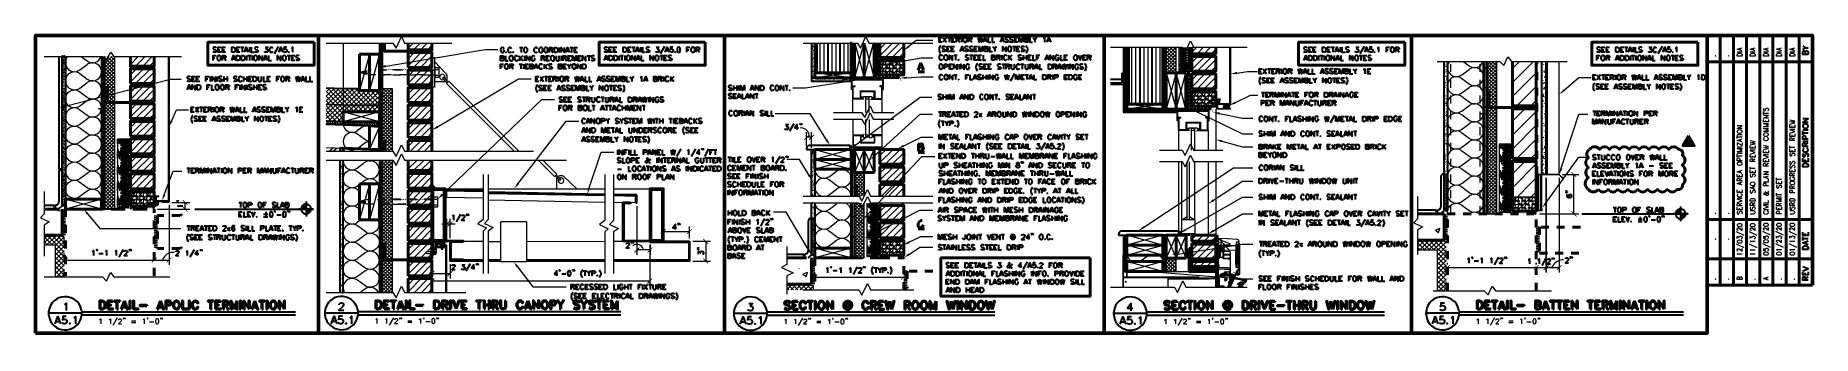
# Model space of a CAD drawing. Header units: inches. Extents: x 5 to 516, y -193 to 129.
# Drawn here: x 334.39 to 356.89, y -12.36 to -8.56 of the extents above; entities that cross this region are included whole.
import ezdxf

# ---------------------------------------------------------------- set-up
doc = ezdxf.new("R2010")
doc.units = ezdxf.units.IN
doc.header["$MEASUREMENT"] = 0
doc.linetypes.add('PDF_IMPORT', pattern=[1, 0.8, -0.2])
doc.layers.add('PDF6_Geometry', color=7, linetype='Continuous')
doc.layers.add('PDF6_Solid Fills', color=7, linetype='Continuous')

msp = doc.modelspace()

# ---------------------------------------------------------------- hatches: boundary and pattern name
at = {"layer": 'PDF6_Solid Fills', "transparency": 33554559}
for points in [[(338.7934793, -10.0244713), (338.7945904, -10.0244713), (338.7945903, -8.655027), (338.7934793, -8.655027)], [(344.7668124, -9.0944708), (344.7679235, -9.0944708), (344.7679235, -8.6550264), (344.7668124, -8.6550264)], [(345.2523674, -9.0572495), (345.2523674, -9.051694), (345.1257007, -9.0516931), (345.1229236, -9.0572486), (345.0657009, -9.0572495), (345.0679237, -8.6550267), (345.0629233, -8.6550267), (345.0607013, -9.0622487), (345.1268123, -9.0622495), (345.1290341, -9.0572495)], [(348.1729233, -8.706693), (348.1673677, -8.706693), (348.167368, -9.1578041), (348.1729233, -9.1578041)], [(349.0179234, -9.0255824), (348.7179231, -9.0255824), (348.7179231, -8.7066927), (348.7173676, -8.706693), (348.7162565, -8.7066927), (348.7123676, -8.706693), (348.7123678, -9.0305819), (348.7162565, -9.0305817), (348.7162565, -9.4911371), (348.7179232, -9.4911371), (348.7179231, -9.0305817), (349.012368, -9.0305817), (349.0101453, -9.4594712), (349.0762566, -9.4594712), (349.0784787, -9.4539159), (349.2018121, -9.4539159), (349.2018121, -9.4489155), (349.0751455, -9.4489155), (349.0729234, -9.4539159), (349.0157012, -9.4539159)], [(334.7323686, -8.825582), (334.7312574, -8.825582), (334.7312574, -8.8272487), (334.7329235, -8.8283598), (334.7345901, -8.8272487), (334.7345896, -8.8255827)], [(334.7401466, -8.8255826), (334.7384799, -8.8261381), (334.7368123, -8.8255826), (334.7351456, -8.8261381), (334.7351456, -8.8278048), (334.7368133, -8.8289154), (334.7384799, -8.8278048), (334.7401466, -8.8289159), (334.7418133, -8.8261381)], [(334.7457008, -8.825582), (334.7423675, -8.8272487), (334.7440341, -8.8283598), (334.7457008, -8.8272487)], [(334.762924, -8.8255826), (334.7612574, -8.8261381), (334.7612574, -8.8278048), (334.762924, -8.8289159), (334.7645907, -8.8261381)], [(335.2779228, -9.4394714), (335.2762562, -8.8261381), (335.2762562, -9.440027), (335.2890356, -9.4494709)], [(338.7884789, -8.988915), (338.7884789, -8.9966928), (338.80959, -8.9966936), (338.80959, -8.988915)], [(338.8195899, -8.988915), (338.8195899, -8.9966928), (338.840701, -8.9966936), (338.840701, -8.988915)], [(338.851257, -8.988915), (338.851257, -8.9966928), (338.8718125, -8.9966936), (338.8718125, -8.988915)], [(338.8823679, -8.988915), (338.8823679, -8.9966928), (338.9029235, -8.9966936), (338.9029235, -8.988915)], [(338.9134789, -8.988915), (338.9134789, -8.9966928), (338.93459, -8.9966936), (338.93459, -8.988915)], [(338.9445899, -8.988915), (338.9445899, -8.9966928), (338.965701, -8.9966936), (338.965701, -8.988915)], [(338.976257, -8.988915), (338.976257, -8.9966928), (338.9968125, -8.9966936), (338.9968125, -8.988915)], [(339.0073679, -8.988915), (339.0073679, -8.9966928), (339.0279235, -8.9966936), (339.0279235, -8.988915)], [(339.0384789, -8.988915), (339.0384789, -8.9966928), (339.05959, -8.9966936), (339.05959, -8.988915)], [(339.0695899, -8.988915), (339.0695899, -8.9966928), (339.090701, -8.9966936), (339.090701, -8.988915)], [(339.101257, -8.988915), (339.101257, -8.9966928), (339.1218125, -8.9966936), (339.1218125, -8.988915)], [(339.1323679, -8.988915), (339.1323679, -8.9966928), (339.153479, -8.9966936), (339.153479, -8.988915)], [(339.1634789, -8.988915), (339.1634789, -8.9966928), (339.18459, -8.9966936), (339.18459, -8.988915)], [(339.195146, -8.988915), (339.195146, -8.9966928), (339.2157015, -8.9966936), (339.2157015, -8.988915)], [(339.226257, -8.988915), (339.226257, -8.9966928), (339.2468125, -8.9966936), (339.2468125, -8.988915)], [(339.2573679, -8.988915), (339.2573679, -8.9966928), (339.278479, -8.9966936), (339.278479, -8.988915)], [(339.2884789, -8.988915), (339.2884789, -8.9966928), (339.30959, -8.9966936), (339.30959, -8.988915)], [(339.320146, -8.988915), (339.320146, -8.9966928), (339.3407015, -8.9966936), (339.3407015, -8.988915)], [(339.351257, -8.988915), (339.351257, -8.9966928), (339.3718125, -8.9966936), (339.3718125, -8.988915)], [(339.3823679, -8.988915), (339.3823679, -8.9966928), (339.403479, -8.9966936), (339.403479, -8.988915)], [(352.7768121, -10.8211384), (352.7768121, -10.8155819), (353.0084785, -10.8155815), (353.0107008, -10.8105821), (353.1340341, -10.8100266), (353.1340341, -10.8050266), (353.0073675, -10.8050262), (353.0051453, -10.8105818), (352.7768121, -10.8105815), (352.7768121, -8.887805), (352.7757009, -8.887805), (352.775701, -9.5000261), (352.771812, -9.5000264), (352.771812, -10.8155819), (352.775701, -10.8155819), (352.775701, -10.8211384)], [(338.7884789, -9.0561373), (338.7884789, -9.0644707), (338.80959, -9.0644709), (338.80959, -9.0561373)], [(338.8195899, -9.0561373), (338.8195899, -9.0644707), (338.840701, -9.0644709), (338.840701, -9.0561373)], [(338.851257, -9.0561373), (338.851257, -9.0644707), (338.8718125, -9.0644709), (338.8718125, -9.0561373)], [(338.8823679, -9.0561373), (338.8823679, -9.0644707), (338.9029235, -9.0644709), (338.9029235, -9.0561373)], [(338.9134789, -9.0561373), (338.9134789, -9.0644707), (338.93459, -9.0644709), (338.93459, -9.0561373)], [(338.9445899, -9.0561373), (338.9445899, -9.0644707), (338.965701, -9.0644709), (338.965701, -9.0561373)], [(338.976257, -9.0561373), (338.976257, -9.0644707), (338.9968125, -9.0644709), (338.9968125, -9.0561373)], [(339.0073679, -9.0561373), (339.0073679, -9.0644707), (339.0279235, -9.0644709), (339.0279235, -9.0561373)], [(339.0384789, -9.0561373), (339.0384789, -9.0644707), (339.05959, -9.0644709), (339.05959, -9.0561373)], [(339.0695899, -9.0561373), (339.0695899, -9.0644707), (339.090701, -9.0644709), (339.090701, -9.0561373)], [(339.101257, -9.0561373), (339.101257, -9.0644707), (339.1218125, -9.0644709), (339.1218125, -9.0561373)], [(339.1323679, -9.0561373), (339.1323679, -9.0644707), (339.153479, -9.0644709), (339.153479, -9.0561373)], [(339.1634789, -9.0561373), (339.1634789, -9.0644707), (339.18459, -9.0644709), (339.18459, -9.0561373)], [(339.195146, -9.0561373), (339.195146, -9.0644707), (339.2157015, -9.0644709), (339.2157015, -9.0561373)], [(339.226257, -9.0561373), (339.226257, -9.0644707), (339.2468125, -9.0644709), (339.2468125, -9.0561373)], [(339.2573679, -9.0561373), (339.2573679, -9.0644707), (339.278479, -9.0644709), (339.278479, -9.0561373)], [(339.2884789, -9.0561373), (339.2884789, -9.0644707), (339.30959, -9.0644709), (339.30959, -9.0561373)], [(339.320146, -9.0561373), (339.320146, -9.0644707), (339.3407015, -9.0644709), (339.3407015, -9.0561373)], [(339.351257, -9.0561373), (339.351257, -9.0644707), (339.3718125, -9.0644709), (339.3718125, -9.0561373)], [(339.3823679, -9.0561373), (339.3823679, -9.0644707), (339.403479, -9.0644709), (339.403479, -9.0561373)], [(344.2229236, -9.0916937), (344.2179236, -9.0916937), (344.2179233, -9.1383604), (344.2673677, -9.1383596), (344.2673681, -9.1333604), (344.2229236, -9.1333604)], [(344.5823676, -9.0916937), (344.5823676, -9.0966937), (344.7023676, -9.0966929), (344.7023672, -9.1333596), (344.6462561, -9.1333604), (344.6462564, -9.1383596), (344.7073676, -9.1383604), (344.7073676, -9.0916937)], [(345.1307006, -9.0605816), (345.1307006, -9.0655816), (345.3245895, -9.0655819), (345.3523679, -9.1361375), (345.3573683, -9.1344705), (345.3284784, -9.0605816)], [(348.8295898, -9.535582), (348.8295898, -9.5300265), (348.1729231, -9.5300267), (348.1729233, -9.1578045), (348.167368, -9.1578043), (348.1673676, -9.535582)], [(335.272368, -10.753916), (335.277368, -10.7483605), (335.2773684, -9.4383597), (335.272368, -9.4383605)], [(335.2890339, -9.4494714), (335.2762562, -9.440027), (335.2873673, -9.450027), (335.2873691, -9.5366932), (335.2784802, -9.5428042), (335.2801466, -10.7589156), (335.2801462, -9.5439158), (335.2890351, -9.5372482)], [(335.2807004, -9.4516937), (335.2784782, -9.4516937), (335.2784783, -9.5350271), (335.2807004, -9.5350271)], [(349.0801453, -9.457249), (349.0801453, -9.4628046), (349.2745897, -9.4628044), (349.301812, -9.5333599), (349.3068118, -9.5311379), (349.2779231, -9.457249)], [(352.7801455, -9.5139157), (352.7773678, -9.5139157), (352.7773676, -9.597249), (352.7801455, -9.597249)], [(344.1862562, -9.8766939), (344.1929229, -9.8833606), (344.2551459, -9.8211381), (344.2484784, -9.8144717)], [(344.2168122, -10.0083603), (344.2157011, -10.0083603), (344.2157011, -10.030027), (344.2145901, -10.0322488), (344.2123679, -10.0333599), (344.2095897, -10.0333599), (344.2079237, -10.0322488), (344.2062565, -10.0300267), (344.2062565, -10.00336), (345.2745898, -10.0039155), (345.2745899, -10.002805), (344.2051454, -10.0016933), (344.2051454, -10.0300267), (344.2068126, -10.0328038), (344.2095897, -10.0344709), (344.212924, -10.0344709), (344.2151462, -10.0328038), (344.2168122, -10.030027)], [(344.7179232, -9.9839157), (344.7140344, -9.9844713), (344.7107006, -9.9866929), (344.7084785, -9.9900262), (344.7073675, -9.9939161), (344.7084787, -9.9978042), (344.7107008, -10.0016935), (344.7140341, -10.0039162), (344.7179232, -10.004471), (344.7218121, -10.0039155), (344.7251459, -10.0016938), (344.727368, -9.997805), (344.728479, -9.9939157), (344.7179232, -9.9939157)], [(344.7284789, -9.9939153), (344.7273678, -9.9900265), (344.7251456, -9.9866938), (344.7218124, -9.9844706), (344.7179237, -9.9839152), (344.7179234, -9.9939153)], [(344.7373675, -9.9233598), (344.7373675, -9.9178043), (344.732923, -9.9178045), (344.7295899, -9.9200267), (344.7273678, -9.92336), (344.7273679, -9.9889154), (345.158479, -9.9872483), (345.4023673, -10.0022489), (345.4023681, -10.0478045), (345.4179236, -10.0816937), (345.4134786, -10.0833596), (345.3973676, -10.0478045), (345.3973677, -10.0105826), (345.3918124, -10.0105826), (345.3918122, -10.0489159), (345.4112561, -10.0905823), (345.4245907, -10.0844704), (345.4073684, -10.046693), (345.4073673, -9.9972486), (345.1584793, -9.9822491), (344.7323682, -9.9839159), (344.7323676, -9.9250265), (344.7329237, -9.9233604), (344.7345903, -9.9228049), (344.7357008, -9.9228043)], [(344.7379236, -9.9594712), (344.7429236, -9.9594712), (344.7429239, -9.9233601), (344.7407017, -9.9200265), (344.7373685, -9.9178044), (344.737368, -9.9233603), (344.7379236, -9.9250267)], [(344.7668124, -10.3000269), (344.7668124, -10.5939159), (344.7679235, -10.5939158), (344.7679235, -10.3011381), (345.0173679, -10.3011381), (345.0173674, -10.0044714), (345.0157013, -10.0044714), (345.0157013, -10.300027)], [(345.4001454, -10.002805), (345.2745899, -10.0039161), (345.3990343, -10.0039161), (345.3990349, -10.0383605), (345.3990349, -10.0450269), (345.4001459, -10.0450269), (345.4001459, -10.0383594)], [(338.7934793, -11.816138), (338.7945904, -11.816138), (338.7945903, -10.1422491), (338.7934793, -10.1422491)], [(353.3923677, -10.5300267), (353.4001455, -10.5300267), (353.4001452, -10.3328045), (353.4601452, -10.332804), (353.4601455, -10.3494707), (353.467923, -10.349471), (353.4679232, -10.3250265), (353.3923677, -10.3250267)], [(353.900701, -10.3555825), (353.9073676, -10.3489159), (353.8445899, -10.2866939), (353.8379232, -10.2933603)], [(335.5529229, -10.7539159), (335.5518118, -10.7433604), (335.5495896, -10.7483604), (335.2773675, -10.7483596), (335.2723685, -10.753916)], [(335.6784801, -10.7483596), (335.6784801, -10.7433596), (335.5518134, -10.7433604), (335.5529239, -10.7539151), (335.5551468, -10.7483596)], [(335.5568122, -10.7516939), (335.5568122, -10.7572495), (335.8973677, -10.7572492), (335.907368, -10.7755826), (335.9118129, -10.772805), (335.9001455, -10.7516939)], [(336.3145907, -10.7100272), (336.3212574, -10.7039161), (336.2590349, -10.641138), (336.2523685, -10.647805)], [(336.2590352, -10.7244711), (336.2523685, -10.7311378), (336.314591, -10.7933597), (336.3212574, -10.7872489)], [(338.7884789, -10.6305821), (338.7884789, -10.6383599), (338.80959, -10.6383595), (338.80959, -10.6305821)], [(338.7884789, -10.6983605), (338.7884789, -10.7061383), (338.80959, -10.7061379), (338.80959, -10.6983605)], [(338.820146, -10.6305821), (338.820146, -10.6383599), (338.8407015, -10.6383595), (338.8407015, -10.6305821)], [(338.820146, -10.6983605), (338.820146, -10.7061383), (338.8407015, -10.7061379), (338.8407015, -10.6983605)], [(338.851257, -10.6305821), (338.851257, -10.6383599), (338.8718125, -10.6383595), (338.8718125, -10.6305821)], [(338.851257, -10.6983605), (338.851257, -10.7061383), (338.8718125, -10.7061379), (338.8718125, -10.6983605)], [(338.8823679, -10.6305821), (338.8823679, -10.6383599), (338.9034791, -10.6383595), (338.9034791, -10.6305821)], [(338.8823679, -10.6983605), (338.8823679, -10.7061383), (338.9034791, -10.7061379), (338.9034791, -10.6983605)], [(338.914035, -10.6305821), (338.914035, -10.6383599), (338.9345906, -10.6383595), (338.9345906, -10.6305821)], [(338.914035, -10.6983605), (338.914035, -10.7061383), (338.9345906, -10.7061379), (338.9345906, -10.6983605)], [(338.945146, -10.6305821), (338.945146, -10.6383599), (338.9657015, -10.6383595), (338.9657015, -10.6305821)], [(338.945146, -10.6983605), (338.945146, -10.7061383), (338.9657015, -10.7061379), (338.9657015, -10.6983605)], [(338.976257, -10.6305821), (338.976257, -10.6383599), (338.9973681, -10.6383595), (338.9973681, -10.6305821)], [(338.976257, -10.6983605), (338.976257, -10.7061383), (338.9973681, -10.7061379), (338.9973681, -10.6983605)], [(339.0073679, -10.6305821), (339.0073679, -10.6383599), (339.028479, -10.6383595), (339.028479, -10.6305821)], [(339.0073679, -10.6983605), (339.0073679, -10.7061383), (339.028479, -10.7061379), (339.028479, -10.6983605)], [(339.039035, -10.6305821), (339.039035, -10.6383599), (339.0595906, -10.6383595), (339.0595906, -10.6305821)], [(339.039035, -10.6983605), (339.039035, -10.7061383), (339.0595906, -10.7061379), (339.0595906, -10.6983605)], [(339.070146, -10.6305821), (339.070146, -10.6383599), (339.0907015, -10.6383595), (339.0907015, -10.6305821)], [(339.070146, -10.6983605), (339.070146, -10.7061383), (339.0907015, -10.7061379), (339.0907015, -10.6983605)], [(339.101257, -10.6305821), (339.101257, -10.6383599), (339.1223681, -10.6383595), (339.1223681, -10.6305821)], [(339.101257, -10.6983605), (339.101257, -10.7061383), (339.1223681, -10.7061379), (339.1223681, -10.6983605)], [(339.1323679, -10.6305821), (339.1323679, -10.6383599), (339.153479, -10.6383595), (339.153479, -10.6305821)], [(339.1323679, -10.6983605), (339.1323679, -10.7061383), (339.153479, -10.7061379), (339.153479, -10.6983605)], [(339.164035, -10.6305821), (339.164035, -10.6383599), (339.1845906, -10.6383595), (339.1845906, -10.6305821)], [(339.164035, -10.6983605), (339.164035, -10.7061383), (339.1845906, -10.7061379), (339.1845906, -10.6983605)], [(339.195146, -10.6305821), (339.195146, -10.6383599), (339.2157015, -10.6383595), (339.2157015, -10.6305821)], [(339.195146, -10.6983605), (339.195146, -10.7061383), (339.2157015, -10.7061379), (339.2157015, -10.6983605)], [(339.226257, -10.6305821), (339.226257, -10.6383599), (339.2473681, -10.6383595), (339.2473681, -10.6305821)], [(339.226257, -10.6983605), (339.226257, -10.7061383), (339.2473681, -10.7061379), (339.2473681, -10.6983605)], [(339.2579229, -10.6305821), (339.2579229, -10.6383599), (339.2784785, -10.6383595), (339.2784785, -10.6305821)], [(339.2579229, -10.6983605), (339.2579229, -10.7061383), (339.2784785, -10.7061379), (339.2784785, -10.6983605)], [(339.289035, -10.6305821), (339.289035, -10.6383599), (339.3095906, -10.6383595), (339.3095906, -10.6305821)], [(339.289035, -10.6983605), (339.289035, -10.7061383), (339.3095906, -10.7061379), (339.3095906, -10.6983605)], [(339.320146, -10.6305821), (339.320146, -10.6383599), (339.3412571, -10.6383595), (339.3412571, -10.6305821)], [(339.320146, -10.6983605), (339.320146, -10.7061383), (339.3412571, -10.7061379), (339.3412571, -10.6983605)], [(339.351257, -10.6305821), (339.351257, -10.6383599), (339.3723681, -10.6383595), (339.3723681, -10.6305821)], [(339.351257, -10.6983605), (339.351257, -10.7061383), (339.3723681, -10.7061379), (339.3723681, -10.6983605)], [(339.3829229, -10.6305821), (339.3829229, -10.6383599), (339.4034785, -10.6383595), (339.4034785, -10.6305821)], [(339.3829229, -10.6983605), (339.3829229, -10.7061383), (339.4034785, -10.7061379), (339.4034785, -10.6983605)], [(344.22959, -10.5922486), (344.22959, -10.5939153), (344.2329233, -10.5939158), (344.2329238, -10.5922492), (344.2312567, -10.5916931)], [(345.1690341, -11.3689153), (345.1690341, -11.3633597), (345.0423674, -11.36336), (345.0395903, -11.3689155), (344.7679232, -11.3689153), (344.7679235, -10.6833594), (344.7629231, -10.6833594), (344.7629236, -11.3739157), (345.043479, -11.3739153), (345.0457007, -11.3689153)], [(344.7707017, -10.6833594), (344.769035, -10.6833594), (344.7690345, -11.3794705), (344.7707017, -11.3794705)], [(352.2762568, -10.707249), (352.2662568, -10.707249), (352.2662567, -10.8105823), (352.2673678, -10.8166926), (352.2707011, -10.821693), (352.2757009, -10.8250267), (352.2818118, -10.8261376), (352.7190344, -10.8261376), (352.7251452, -10.8250265), (352.7301455, -10.8216932), (352.7334786, -10.8166933), (352.7345896, -10.8105818), (352.7240344, -10.8105826), (352.7240342, -10.8128042), (352.7229232, -10.8144708), (352.7207008, -10.8155824), (352.7190344, -10.816138), (352.2818122, -10.8161374), (352.2795895, -10.8155819), (352.2779229, -10.8144715), (352.2768124, -10.8128038), (352.2762568, -10.8105823)], [(352.7240344, -10.8105815), (352.73459, -10.8105815), (352.7345899, -10.7072482), (352.7240344, -10.7072482)], [(353.4001452, -10.5750265), (353.3923674, -10.5750265), (353.3923677, -10.7900265), (353.4784788, -10.7900262), (353.4784787, -10.7550262), (353.4707009, -10.7550266), (353.4707007, -10.7822488), (353.4001452, -10.7822487)], [(353.8445896, -10.7866931), (353.8379229, -10.7933597), (353.900701, -10.8555828), (353.9073674, -10.8489153)], [(336.2379238, -10.8366933), (336.2357016, -10.8389155), (336.2345909, -10.8416926), (336.2351456, -10.8444707), (336.2368131, -10.846693), (336.2390337, -10.84836), (336.240702, -10.847249), (336.240702, -10.8455818), (336.240702, -10.8433603), (336.240702, -10.840026), (336.2407017, -10.8372487), (336.2407016, -10.8361377)], [(339.5668128, -10.9750261), (339.5734794, -10.9816927), (339.6362569, -10.9194714), (339.6295906, -10.9128038)], [(339.6779239, -10.9194705), (339.6712572, -10.9128038), (339.6084797, -10.9750263), (339.6151461, -10.9816927)], [(342.3768125, -11.0166927), (342.3701458, -11.0100261), (342.3073683, -11.0728041), (342.3140347, -11.0794705)], [(342.6407014, -11.0728044), (342.6473681, -11.079471), (342.7101456, -11.016693), (342.7034792, -11.0100266)], [(348.8962566, -11.0122485), (348.890701, -11.0105818), (348.8907012, -11.076138), (349.1079234, -11.0744709), (349.351812, -11.0894704), (349.3518122, -11.146138), (349.3468122, -11.1461381), (349.3468124, -11.0978047), (349.341812, -11.0978047), (349.341812, -11.1516934), (349.3573675, -11.1516936), (349.3573675, -11.0844712), (349.1079232, -11.0694717), (348.8962566, -11.0711374)], [(348.9007008, -11.0105824), (348.9007008, -11.0050269), (348.8968119, -11.005026), (348.8929232, -11.0072482), (348.8912567, -11.0105826), (348.8962565, -11.0122491), (348.896812, -11.0105819), (348.8979231, -11.0100263), (348.8995897, -11.0100269)], [(348.9012569, -11.0466926), (348.9068125, -11.0466926), (348.9068122, -11.0105815), (348.90459, -11.0072491), (348.9007012, -11.005027), (348.9007014, -11.0105818), (348.9012569, -11.0122482)], [(353.0123676, -10.8111376), (353.0123676, -10.8161376), (353.3962565, -10.816138), (353.406812, -10.8350269), (353.4112563, -10.8322487), (353.3995898, -10.8111376)], [(342.0434792, -11.2500267), (342.0368125, -11.2433601), (341.974035, -11.3055826), (341.9807014, -11.312249)], [(342.1407014, -11.3055823), (342.1473681, -11.312249), (342.2101456, -11.2500265), (342.2034792, -11.2433601)], [(342.9073685, -11.2028047), (342.9140352, -11.1961381), (342.8512571, -11.1339161), (342.8445907, -11.1405825)], [(348.1668119, -11.0955818), (348.1657007, -11.0955818), (348.1657008, -11.1172485), (348.1645897, -11.1194714), (348.1623676, -11.1205825), (348.1595899, -11.1205825), (348.1573678, -11.1194714), (348.1562567, -11.1172493), (348.1562567, -11.0905826), (349.22459, -11.0911381), (349.2245901, -11.0900265), (348.1551457, -11.0889154), (348.1551457, -11.1178042), (348.1568123, -11.1205825), (348.1595899, -11.1216935), (348.1623677, -11.1216936), (348.1651458, -11.1205825), (348.1668119, -11.117804)], [(348.167368, -11.5505819), (348.1729235, -11.5505819), (348.1729233, -11.1128042), (348.167368, -11.1128042)], [(348.7162565, -11.5505819), (348.7179232, -11.5505819), (348.7179231, -11.3883597), (348.966812, -11.3883595), (348.9668121, -11.0916929), (348.965701, -11.0916929), (348.965701, -11.3872485), (348.7162565, -11.3872486)], [(348.8918123, -11.0811379), (348.8912567, -11.077249), (348.8890345, -11.0739153), (348.8857007, -11.0716932), (348.881812, -11.0711378), (348.8779232, -11.0716939), (348.8740345, -11.0739155), (348.8718119, -11.0772488), (348.8712564, -11.0811379), (348.871812, -11.0855822), (348.8740341, -11.0889154), (348.877923, -11.0911376), (348.8818123, -11.0916931), (348.8857009, -11.0911375), (348.8890341, -11.0889154), (348.8912568, -11.0855822)], [(349.0601455, -11.5228041), (349.0601455, -11.5283597), (349.3284789, -11.5283595), (349.351812, -11.5472484), (349.3551453, -11.5433597), (349.3307011, -11.5228041), (349.3251452, -11.5228041), (349.3251452, -11.5172486), (349.0323678, -11.5172488), (349.028479, -11.2516939), (348.973479, -11.2316936), (348.9740346, -11.0916936), (348.9684787, -11.0916936), (348.9679231, -11.2350268), (349.0234787, -11.255026), (349.0268119, -11.5228041)], [(349.2245901, -11.0900265), (349.2245901, -11.0911376), (349.348479, -11.0911375), (349.348479, -11.125582), (349.348479, -11.1344706), (349.3501456, -11.1344706), (349.3501456, -11.125582), (349.3501456, -11.0900265)], [(334.8068122, -11.3778038), (334.8001455, -11.3711372), (334.737368, -11.4339152), (334.7440344, -11.4405816)], [(335.8690344, -11.4405821), (335.9318119, -11.3778041), (335.9251455, -11.3711377), (335.8623677, -11.4339155)], [(336.0501458, -11.4339155), (336.0568124, -11.4405821), (336.1190344, -11.3778041), (336.112368, -11.3711377)], [(336.2379238, -11.2528038), (336.2357016, -11.2550261), (336.2345909, -11.2578043), (336.2351465, -11.260582), (336.2368116, -11.2628046), (336.2390337, -11.2644706), (336.240702, -11.2633595), (336.240702, -11.2616935), (336.240702, -11.2594709), (336.2407017, -11.2533593), (336.2407016, -11.2522483)], [(342.8512569, -11.3839153), (342.8445902, -11.3905819), (342.9073682, -11.452805), (342.9140346, -11.4461375)], [(345.0473673, -11.3722485), (345.0473673, -11.3772485), (345.3873673, -11.3772489), (345.3979237, -11.3961377), (345.402368, -11.3933596), (345.3907006, -11.3722485)], [(352.3057006, -11.4739161), (352.299034, -11.467805), (352.236812, -11.5300269), (352.2434784, -11.5366939)], [(353.4240342, -11.4678044), (353.361812, -11.5300266), (353.3684786, -11.5366933), (353.4307009, -11.4739153)], [(353.4934787, -11.5366939), (353.5557009, -11.4739161), (353.5490342, -11.467805), (353.486812, -11.5300269)], [(353.6534786, -11.5300266), (353.6601453, -11.5366933), (353.7223675, -11.4739153), (353.7157008, -11.4678044)], [(339.4484792, -11.5472487), (339.4418125, -11.5405821), (339.3795906, -11.6033601), (339.386257, -11.6100265)], [(339.4484792, -11.6433599), (339.4418125, -11.6366932), (339.3795906, -11.6994713), (339.386257, -11.7061376)], [(339.6084794, -11.6033604), (339.6151461, -11.610027), (339.6779236, -11.547249), (339.6712572, -11.5405826)], [(342.1379232, -11.6994704), (342.1445898, -11.7061371), (342.2068118, -11.6433601), (342.2001454, -11.6366926)], [(344.2962574, -11.5944707), (344.2895907, -11.587804), (344.2268121, -11.6505821), (344.2334796, -11.6572485)], [(345.3518129, -11.6505824), (345.3584796, -11.657249), (345.4207015, -11.594471), (345.4140351, -11.5878046)]]:
    msp.add_hatch(color=256, dxfattribs=at).paths.add_polyline_path(points)
h = msp.add_hatch(color=256, dxfattribs=at)
h.paths.add_polyline_path([(334.7423681, -8.8272487), (334.7434792, -8.825582), (334.7423681, -8.825582), (334.7423681, -8.8261376), (334.7407004, -8.8255826), (334.7390338, -8.8261381), (334.7390338, -8.8278048), (334.7407014, -8.8289154), (334.7423681, -8.8278043)])
h.paths.add_polyline_path([(334.7434803, -8.8255827), (334.7423692, -8.8272493), (334.7457025, -8.8255827)])
h = msp.add_hatch(color=256, dxfattribs=at)
h.paths.add_polyline_path([(334.7484784, -8.8255827), (334.7479239, -8.8266937), (334.7501451, -8.8255827)])
h.paths.add_polyline_path([(334.7507017, -8.8270641), (334.7518116, -8.8278049), (334.7534794, -8.8266937), (334.7534782, -8.8255827), (334.7529227, -8.8255827), (334.7512573, -8.8262492), (334.7512573, -8.8261376), (334.7523672, -8.8255827), (334.7507005, -8.8255827), (334.7479239, -8.8266937), (334.7495906, -8.8278048)])
h = msp.add_hatch(color=256, dxfattribs=at)
h.paths.add_polyline_path([(344.2301461, -10.6839161), (344.2312561, -10.6822488), (344.230145, -10.6822488)])
h.paths.add_polyline_path([(344.2312572, -10.6822495), (344.2301461, -10.6839161), (344.2318121, -10.6850266), (344.2334788, -10.6839155), (344.2334794, -10.6822495)])
h = msp.add_hatch(color=256, dxfattribs=at)
h.paths.add_polyline_path([(338.2862568, -11.8144713), (338.2857007, -11.816138), (338.2873679, -11.816138), (338.2879229, -11.8150269)])
h.paths.add_polyline_path([(338.2845902, -11.8150269), (338.2851457, -11.816138), (338.2862568, -11.8144713)])

# ---------------------------------------------------------------- linework, layer by layer
at = {"layer": 'PDF6_Geometry', "lineweight": 60}
for points in [[(356.8940342, -11.7255821), (356.8940342, -8.5589156), (334.3940348, -8.5589156), (334.3940348, -12.3344711)], [(337.977923, -12.3283597), (337.977923, -8.5589153)], [(343.1162568, -12.3283597), (343.1162568, -8.5589153)], [(347.925701, -12.3344711), (347.925701, -8.5589156)], [(351.8157008, -12.3344711), (351.8157008, -8.5589156)], [(355.5607009, -8.5589156), (355.5607009, -12.3344711)]]:
    msp.add_lwpolyline(points, dxfattribs=at)
at = {"layer": 'PDF6_Geometry', "lineweight": 15}
for points in [[(334.504591, -8.8255827), (335.2412576, -8.8255827), (335.2918131, -8.8772493), (335.3412576, -8.7683605), (335.3873687, -8.8255827), (336.2412576, -8.8255827)], [(338.0734792, -8.6544717), (338.9195903, -8.6544717), (338.9584792, -8.7211384), (339.027368, -8.5733606), (339.0651458, -8.6544717), (339.6640347, -8.6544717)], [(338.2884789, -8.6550267), (338.2884789, -9.5266933)], [(338.7695897, -8.7500268), (338.7484786, -8.7289157)], [(338.7484794, -10.0244713), (338.7484794, -8.655027)], [(338.7695897, -10.0244713), (338.7695897, -8.655027)], [(338.8295906, -8.9472483), (340.0873683, -8.7344706), (340.2468128, -8.7344706)], [(339.1118127, -8.7200269), (339.1773682, -8.6550269)], [(339.179035, -8.7416932), (339.2657016, -8.6550266)], [(339.2673675, -8.7416932), (339.3540342, -8.6550266)], [(339.3557012, -8.7416932), (339.4140345, -8.6833599)], [(344.1134785, -8.6544717), (344.8018118, -8.6544717), (344.8407008, -8.7211384), (344.9095897, -8.5733606), (344.9473674, -8.6544717), (345.7568118, -8.6544717)], [(344.2207015, -8.7022487), (344.2207015, -8.7028043)], [(344.2245897, -8.7394711), (344.2251452, -8.7394711)], [(344.2251458, -8.6733599), (344.2251458, -8.6728043)], [(344.2251458, -8.6744709), (344.2251458, -8.6750265)], [(344.2257007, -8.7611375), (344.2262563, -8.761693)], [(344.2273679, -8.7333597), (344.2273679, -8.7328041)], [(344.2279229, -8.6555817), (344.2279229, -8.6561372)], [(344.229035, -8.7133594), (344.2284795, -8.7133594)], [(344.229035, -8.7016937), (344.2295906, -8.7016937)], [(344.230145, -8.7672489), (344.2295894, -8.7672489)], [(344.230145, -8.6805824), (344.230145, -8.6811379)], [(344.2312572, -8.7428043), (344.2312572, -8.7433599)], [(344.2323682, -8.7161376), (344.2323682, -8.715582)], [(344.2334793, -8.7489157), (344.2340349, -8.7494713)], [(344.2340343, -8.6572488), (344.2340343, -8.6566933)], [(344.2340343, -8.7633596), (344.2340343, -8.762804)], [(344.2345904, -8.721138), (344.2340348, -8.721138)], [(344.2351453, -8.6794713), (344.2345898, -8.6794713)], [(344.2362564, -8.6850266), (344.2357009, -8.6850266)], [(344.2357014, -8.7000266), (344.2357014, -8.7005821)], [(344.2384785, -8.6955823), (344.2390341, -8.6961379)], [(344.2384785, -8.7016937), (344.2384785, -8.7011382)], [(344.2395896, -8.7572493), (344.2395896, -8.7578049)], [(344.2407018, -8.7444715), (344.2407018, -8.7439159)], [(344.2418117, -8.7455825), (344.2418117, -8.745027)], [(344.2418117, -8.7728042), (344.2418117, -8.7733598)], [(344.2429239, -8.7528039), (344.2423684, -8.7528039)], [(344.2440339, -8.6628042), (344.2440339, -8.6622486)], [(344.24459, -8.6955823), (344.2440344, -8.6955823)], [(344.24459, -8.7511379), (344.2440344, -8.7511379)], [(344.245701, -8.6600271), (344.245701, -8.6605826)], [(344.245701, -8.7094712), (344.245701, -8.7100268)], [(344.2479232, -8.6861377), (344.2473676, -8.6861377)], [(344.2479232, -8.6650263), (344.2479232, -8.6655819)], [(344.2479232, -8.6705828), (344.2479232, -8.6711383)], [(344.2479232, -8.7072491), (344.2479232, -8.7078046)], [(344.2479232, -8.7494707), (344.2479232, -8.7500263)], [(344.2490342, -8.6922491), (344.2490342, -8.6928047)], [(344.2507014, -8.7578043), (344.2507014, -8.7583598)], [(344.2512564, -8.7366929), (344.2512564, -8.7361373)], [(344.2518125, -8.7716932), (344.252368, -8.7716932)], [(344.2523674, -8.6794713), (344.2523674, -8.6800268)], [(344.2529235, -8.7294715), (344.2529235, -8.7300271)], [(344.2540346, -8.7528039), (344.2545902, -8.7528039)], [(344.2540346, -8.755026), (344.2545902, -8.7555816)], [(344.2545907, -8.659471), (344.2540351, -8.6600265)], [(344.2568128, -8.6639152), (344.2568128, -8.6633597)], [(344.2568128, -8.7128044), (344.2573684, -8.71336)], [(344.259035, -8.7111372), (344.2584794, -8.7116928)], [(344.260146, -8.6600271), (344.260146, -8.6594715)], [(344.323479, -8.6550267), (344.323479, -9.0316934)], [(344.3745903, -8.6550267), (344.3745903, -9.0316934)], [(344.4762568, -8.6550267), (344.4762568, -9.0316934)], [(344.5273681, -8.6550267), (344.5273681, -9.0316934)], [(344.6290346, -8.6550267), (344.6290346, -9.0316934)], [(344.6801459, -8.6550267), (344.6801459, -9.0316934)], [(344.7429239, -8.7339158), (344.7218128, -8.7128047)], [(344.7223675, -9.0944708), (344.7223675, -8.6550264)], [(344.7429239, -9.0944708), (344.7429239, -8.6550264)], [(344.8818128, -8.6550267), (344.7623684, -9.0944711)], [(344.7673674, -8.6550267), (344.8873674, -9.0944711)], [(344.8873681, -9.0944708), (345.006257, -8.6550264)], [(344.8923674, -8.6550267), (345.0112563, -9.0944711)], [(345.0323684, -8.6794713), (345.0568129, -8.6550269)], [(345.0323684, -8.6939152), (345.0634796, -8.662804)], [(345.0323684, -8.7233601), (345.0634796, -8.692249)], [(345.0323684, -8.73836), (345.0634796, -8.7072489)], [(345.0323684, -8.767805), (345.0634796, -8.7366939)], [(345.0323684, -8.7828038), (345.0634796, -8.7511371)], [(345.0851458, -8.7272483), (345.1579235, -8.655026)], [(345.0851458, -8.8155819), (345.2462569, -8.6550264)], [(345.1523681, -8.8372494), (345.3345903, -8.6550272)], [(345.2407018, -8.8372494), (345.3873684, -8.6905828)], [(345.4507011, -8.6961384), (345.5440345, -8.6161384), (345.7568122, -8.6161384)], [(348.0068122, -8.706138), (348.9101454, -8.706138), (348.9490344, -8.7728047), (349.0179232, -8.6255825), (349.0562565, -8.706138), (349.7362565, -8.706138)], [(348.1907009, -8.7422493), (348.1701453, -8.7216938)], [(348.1907009, -9.4911371), (348.1907009, -8.7066927)], [(348.2112568, -9.4911371), (348.2112568, -8.7066927)], [(348.2734787, -8.706693), (348.2734787, -9.4283596)], [(348.3240345, -8.706693), (348.3240345, -9.4283596)], [(348.4262565, -8.706693), (348.4262565, -9.4283596)], [(348.4768122, -8.706693), (348.4768122, -9.4283596)], [(348.5790342, -8.706693), (348.5790342, -9.4283596)], [(348.62959, -8.706693), (348.62959, -9.4283596)], [(348.6718122, -9.4911371), (348.6718122, -8.7066927)], [(348.6929236, -9.4911371), (348.6929236, -8.7066927)], [(348.7118123, -8.706693), (348.7118123, -9.0328041), (348.8368123, -9.0328041), (348.8368123, -8.706693)], [(348.7118123, -8.8305819), (348.8362567, -8.706693)], [(348.7118123, -8.7866931), (348.7918123, -8.7066931)], [(348.7118123, -8.7422493), (348.7479234, -8.7066938)], [(348.8368123, -8.832804), (348.7118123, -8.7072485)], [(348.7118123, -8.8750268), (348.8368123, -8.7500268)], [(348.8368123, -8.876694), (348.7118123, -8.751694)], [(348.8368123, -8.7883603), (348.7551456, -8.7066936)], [(348.8368123, -8.7439154), (348.7990345, -8.7066932)], [(348.8695898, -8.706693), (348.8695898, -9.011693), (349.0351454, -9.011693), (349.0351454, -8.706693)], [(348.8857009, -8.7311376), (348.8951453, -8.7150264)], [(348.8857009, -8.7628046), (348.8951453, -8.7466935)], [(348.9134786, -8.7150265), (348.9184786, -8.7066932)], [(348.9134786, -8.7466936), (348.9223675, -8.731138)], [(349.00459, -8.7466936), (348.9951456, -8.731138)], [(349.00459, -8.7150265), (348.9990344, -8.7066932)], [(349.0318122, -8.7311376), (349.0223678, -8.7150264)], [(349.0318122, -8.7628046), (349.0223678, -8.7466935)], [(349.0351454, -8.76836), (349.0968121, -8.7066933)], [(349.1023677, -8.7894713), (349.1851455, -8.7066936)], [(349.1907009, -8.7894713), (349.2734786, -8.7066936)], [(349.2790346, -8.7894713), (349.3373679, -8.731138)], [(349.5118119, -8.706693), (349.5118119, -9.4200263)], [(349.5245897, -8.706693), (349.5245897, -9.4361374)], [(356.0023675, -8.7539161), (355.9401453, -8.7339161), (356.0023675, -8.7133605)], [(355.9401453, -8.7666928), (356.0023675, -8.7666928)], [(355.981812, -8.7461375), (355.981812, -8.7211375)], [(356.1690342, -8.7539161), (356.106812, -8.7339161), (356.1690342, -8.7133605)], [(356.106812, -8.7666928), (356.1690342, -8.7666928)], [(356.1484786, -8.7461375), (356.1484786, -8.7211375)], [(356.3357008, -8.7539161), (356.2734786, -8.7339161), (356.3357008, -8.7133605)], [(356.2734786, -8.7666928), (356.3357008, -8.7666928)], [(356.3151453, -8.7461375), (356.3151453, -8.7211375)], [(356.5023675, -8.7539161), (356.4401453, -8.7339161), (356.5023675, -8.7133605)], [(356.4401453, -8.7666928), (356.5023675, -8.7666928)], [(356.4818119, -8.7461375), (356.4818119, -8.7211375)], [(356.6068119, -8.7666928), (356.6690342, -8.7666928)], [(356.6690342, -8.7539161), (356.606812, -8.7339161), (356.6690342, -8.7133605)], [(356.6484786, -8.7461375), (356.6484786, -8.7211375)], [(334.7307013, -8.8283598), (334.7307013, -8.8278042)], [(334.7307013, -8.8911378), (334.7307013, -8.8905823)], [(334.7307013, -8.8994714), (334.7307013, -8.8989158)], [(334.7307013, -8.9339156), (334.7307013, -8.93336)], [(334.7312574, -8.8466929), (334.7312574, -8.8461374)], [(334.7312574, -8.8744707), (334.7312574, -8.8739151)], [(334.7312574, -8.8833604), (334.7312574, -8.8828048)], [(334.7312574, -8.925582), (334.7312574, -8.9250264)], [(334.7318135, -8.9016935), (334.7318135, -8.901138)], [(334.7318135, -8.9383598), (334.7318135, -8.9378043)], [(334.7318135, -8.9516937), (334.7318135, -8.9511382)], [(334.7318135, -8.9622494), (334.7318135, -8.9616939)], [(334.7323674, -8.9266931), (334.7323674, -8.9261375)], [(334.7323674, -8.956693), (334.7323674, -8.9561374)], [(334.7323674, -8.9778043), (334.7323674, -8.9772488)], [(334.7323674, -8.9933604), (334.7323674, -8.9928048)], [(334.7329235, -8.8361372), (334.7329235, -8.8355817)], [(334.7334796, -8.8400265), (334.7334796, -8.839471)], [(334.7334796, -8.9072488), (334.7334796, -8.9066933)], [(334.7334796, -8.9789154), (334.7334796, -8.9783599)], [(334.7340357, -8.8539154), (334.7340357, -8.8533599)], [(334.7340357, -8.8644711), (334.7340357, -8.8639156)], [(334.7340357, -8.8678043), (334.7340357, -8.8672488)], [(334.7345895, -8.8811382), (334.7345895, -8.8805827)], [(334.7345895, -8.9194706), (334.7345895, -8.918915)], [(334.7345895, -8.9783604), (334.7345895, -8.9778049)], [(334.7351456, -8.8950271), (334.7351456, -8.8944716)], [(334.7351456, -8.9744712), (334.7351456, -8.9739156)], [(334.7357017, -8.8383594), (334.7357017, -8.8378038)], [(334.7357017, -8.8805821), (334.7357017, -8.8800266)], [(334.7357017, -8.9083599), (334.7357017, -8.9078043)], [(334.7362578, -8.908916), (334.7362578, -8.9083604)], [(334.7362578, -8.9222488), (334.7362578, -8.9216932)], [(334.7362578, -8.9355816), (334.7362578, -8.935026)], [(334.7368116, -8.8533604), (334.7368116, -8.8528049)], [(334.7368116, -8.9494705), (334.7368116, -8.9489149)], [(334.7368116, -8.9516937), (334.7368116, -8.9511382)], [(334.7373677, -8.846138), (334.7373677, -8.8455824)], [(334.7373677, -8.880026), (334.7373677, -8.8794705)], [(334.7373677, -8.9011374), (334.7373677, -8.9005819)], [(334.7373677, -8.9633594), (334.7373677, -8.9628038)], [(334.7373677, -8.9800265), (334.7373677, -8.9794709)], [(334.7379238, -8.863915), (334.7379238, -8.8633595)], [(334.7379238, -8.9055817), (334.7379238, -8.9050261)], [(334.7379238, -8.9555819), (334.7379238, -8.9550263)], [(334.7379238, -8.9766933), (334.7379238, -8.9761377)], [(334.7384799, -8.8539154), (334.7384799, -8.8533599)], [(334.7384799, -8.8544715), (334.7384799, -8.853916)], [(334.7384799, -8.9189156), (334.7384799, -8.91836)], [(334.7384799, -8.9322495), (334.7384799, -8.931694)], [(334.7384799, -8.9905822), (334.7384799, -8.9900266)], [(334.7390338, -8.9072488), (334.7390338, -8.9066933)], [(334.7390338, -8.925027), (334.7390338, -8.9244715)], [(334.7390338, -8.9583601), (334.7390338, -8.9578046)], [(334.7390338, -8.9739162), (334.7390338, -8.9733606)], [(334.7395899, -8.9844707), (334.7395899, -8.9839152)], [(334.740146, -8.9594712), (334.740146, -8.9589156)], [(334.740146, -8.9961375), (334.740146, -8.9955819)], [(334.7407021, -8.8822493), (334.7407021, -8.8816937)], [(334.7412559, -8.8555826), (334.7412559, -8.855027)], [(334.7412559, -8.8983603), (334.7412559, -8.8978048)], [(334.7412559, -8.9372487), (334.7412559, -8.9366932)], [(334.741812, -8.9922493), (334.741812, -8.9916938)], [(334.7423681, -8.9266931), (334.7423681, -8.9261375)], [(334.7423681, -8.9694708), (334.7423681, -8.9689152)], [(334.7429242, -8.832804), (334.7429242, -8.8322485)], [(334.7429242, -8.9978047), (334.7429242, -8.9972491)], [(334.7434803, -8.8339151), (334.7434803, -8.8333595)], [(334.7434803, -8.8466929), (334.7434803, -8.8461374)], [(334.7434803, -8.86336), (334.7434803, -8.8628045)], [(334.7440341, -8.8600268), (334.7440341, -8.8594713)], [(334.7440341, -8.8716936), (334.7440341, -8.871138)], [(334.7440341, -8.8739157), (334.7440341, -8.8733602)], [(334.7440341, -8.9183606), (334.7440341, -8.9178051)], [(334.7445902, -8.8605818), (334.7445902, -8.8600263)], [(334.7445902, -8.8816932), (334.7445902, -8.8811376)], [(334.7445902, -8.8861375), (334.7445902, -8.8855819)], [(334.7445902, -8.8878046), (334.7445902, -8.8872491)], [(334.7445902, -8.9733601), (334.7445902, -8.9728045)], [(334.7451463, -8.8350273), (334.7451463, -8.8344717)], [(334.7451463, -8.9011374), (334.7451463, -8.9005819)], [(334.7451463, -8.9128042), (334.7451463, -8.9122486)], [(334.7451463, -8.9366938), (334.7451463, -8.9361382)], [(334.7451463, -8.9428041), (334.7451463, -8.9422485)], [(334.7457024, -8.9150263), (334.7457024, -8.9144707)], [(334.7457024, -8.9389159), (334.7457024, -8.9383604)], [(334.7457024, -8.9916932), (334.7457024, -8.9911377)], [(334.7462563, -8.8450269), (334.7462563, -8.8444713)], [(334.7462563, -8.8872485), (334.7462563, -8.886693)], [(334.7462563, -8.9283602), (334.7462563, -8.9278047)], [(334.7462563, -8.9422491), (334.7462563, -8.9416936)], [(334.7462563, -8.9650265), (334.7462563, -8.964471)], [(334.7468124, -8.8444708), (334.7468124, -8.8439152)], [(334.7468124, -8.940027), (334.7468124, -8.9394714)], [(334.7468124, -8.9555819), (334.7468124, -8.9550263)], [(334.7468124, -8.9911371), (334.7468124, -8.9905816)], [(334.7473685, -8.8733596), (334.7473685, -8.8728041)], [(334.7473685, -8.8994714), (334.7473685, -8.8989158)], [(334.7473685, -8.9161374), (334.7473685, -8.9155818)], [(334.7473685, -8.9694708), (334.7473685, -8.9689152)], [(334.7479246, -8.9444712), (334.7479246, -8.9439157)], [(334.7479246, -8.9544708), (334.7479246, -8.9539153)], [(334.7479246, -8.9833597), (334.7479246, -8.9828041)], [(334.7479246, -8.9866929), (334.7479246, -8.9861373)], [(334.7479246, -8.9922493), (334.7479246, -8.9916938)], [(334.7484784, -8.9966936), (334.7484784, -8.996138)], [(334.7495906, -8.8894707), (334.7495906, -8.8889151)], [(334.7501467, -8.8439158), (334.7501467, -8.8433603)], [(334.7501467, -8.8811382), (334.7501467, -8.8805827)], [(334.7507005, -8.8989153), (334.7507005, -8.8983597)], [(334.7507005, -8.9355816), (334.7507005, -8.935026)], [(334.7507005, -8.9605823), (334.7507005, -8.9600267)], [(334.7512566, -8.8405826), (334.7512566, -8.8400271)], [(334.7512566, -8.8666932), (334.7512566, -8.8661377)], [(334.7512566, -8.9539159), (334.7512566, -8.9533603)], [(334.7512566, -8.9905822), (334.7512566, -8.9900266)], [(334.7523688, -8.8394716), (334.7523688, -8.838916)], [(334.7523688, -8.8628051), (334.7523688, -8.8622495)], [(334.7523688, -8.89336), (334.7523688, -8.8928044)], [(334.7523688, -8.9189156), (334.7523688, -8.91836)], [(334.7529227, -8.8533604), (334.7529227, -8.8528049)], [(334.7529227, -8.8678043), (334.7529227, -8.8672488)], [(334.7529227, -8.8911378), (334.7529227, -8.8905823)], [(334.7529227, -8.9339156), (334.7529227, -8.93336)], [(334.7529227, -8.9455823), (334.7529227, -8.9450268)], [(334.7534788, -8.862249), (334.7534788, -8.8616934)], [(334.7534788, -8.8666932), (334.7534788, -8.8661377)], [(334.7534788, -8.9205828), (334.7534788, -8.9200272)], [(334.7534788, -8.9622494), (334.7534788, -8.9616939)], [(334.7534788, -8.9716929), (334.7534788, -8.9711374)], [(334.7540349, -8.8805821), (334.7540349, -8.8800266)], [(334.7540349, -8.8939149), (334.7540349, -8.8933594)], [(334.7540349, -8.9172484), (334.7540349, -8.9166929)], [(334.7540349, -8.9978047), (334.7540349, -8.9972491)], [(334.754591, -8.8361372), (334.754591, -8.8355817)], [(334.754591, -8.9078038), (334.754591, -8.9072483)], [(334.754591, -8.972249), (334.754591, -8.9716935)], [(334.754591, -8.972804), (334.754591, -8.9722484)], [(334.7551448, -8.9216927), (334.7551448, -8.9211371)], [(334.7557009, -8.9072488), (334.7557009, -8.9066933)], [(334.7557009, -8.9350266), (334.7557009, -8.9344711)], [(334.756257, -8.8433597), (334.756257, -8.8428042)], [(334.756257, -8.9489155), (334.756257, -8.9483599)], [(334.756257, -8.9622494), (334.756257, -8.9616939)], [(334.756257, -8.9783604), (334.756257, -8.9778049)], [(334.7568131, -8.8616929), (334.7568131, -8.8611373)], [(334.7568131, -8.8983603), (334.7568131, -8.8978048)], [(334.7568131, -8.9761383), (334.7568131, -8.9755828)], [(334.7573692, -8.9166935), (334.7573692, -8.9161379)], [(334.7573692, -8.9533598), (334.7573692, -8.9528042)], [(334.7573692, -8.9894711), (334.7573692, -8.9889155)], [(334.757923, -8.8378044), (334.757923, -8.8372488)], [(334.757923, -8.8805821), (334.757923, -8.8800266)], [(334.757923, -8.9716929), (334.757923, -8.9711374)], [(334.7584791, -8.847249), (334.7584791, -8.8466935)], [(334.7584791, -8.908916), (334.7584791, -8.9083604)], [(334.7584791, -8.9516937), (334.7584791, -8.9511382)], [(334.7590352, -8.8739157), (334.7590352, -8.8733602)], [(334.7590352, -8.8994714), (334.7590352, -8.8989158)], [(334.7595913, -8.8483601), (334.7595913, -8.8478045)], [(334.7595913, -8.8794711), (334.7595913, -8.8789155)], [(334.7595913, -8.9800265), (334.7595913, -8.9794709)], [(334.7601452, -8.9261381), (334.7601452, -8.9255825)], [(334.7601452, -8.9344716), (334.7601452, -8.9339161)], [(334.7601452, -8.9522487), (334.7601452, -8.9516931)], [(334.7607013, -8.8539154), (334.7607013, -8.8533599)], [(334.7607013, -8.9005824), (334.7607013, -8.9000269)], [(334.7607013, -8.9783604), (334.7607013, -8.9778049)], [(334.7607013, -8.9894711), (334.7607013, -8.9889155)], [(334.7612574, -8.832804), (334.7612574, -8.8322485)], [(334.7612574, -8.8466929), (334.7612574, -8.8461374)], [(334.7612574, -8.925027), (334.7612574, -8.9244715)], [(334.7612574, -8.9533598), (334.7612574, -8.9528042)], [(334.7618135, -8.8605818), (334.7618135, -8.8600263)], [(334.7623673, -8.8739157), (334.7623673, -8.8733602)], [(334.7623673, -8.9961375), (334.7623673, -8.9955819)], [(334.7629234, -8.8611379), (334.7629234, -8.8605824)], [(334.7629234, -8.8878046), (334.7629234, -8.8872491)], [(334.7634795, -8.8555826), (334.7634795, -8.855027)], [(334.7634795, -8.8789161), (334.7634795, -8.8783605)], [(334.7634795, -8.8983603), (334.7634795, -8.8978048)], [(334.7634795, -8.9011374), (334.7634795, -8.9005819)], [(334.7634795, -8.9150263), (334.7634795, -8.9144707)], [(334.7634795, -8.9155824), (334.7634795, -8.9150268)], [(334.7640356, -8.9266931), (334.7640356, -8.9261375)], [(334.7640356, -8.9283602), (334.7640356, -8.9278047)], [(334.7640356, -8.9339156), (334.7640356, -8.93336)], [(334.7640356, -8.9705819), (334.7640356, -8.9700263)], [(334.7645894, -8.9422491), (334.7645894, -8.9416936)], [(334.7645894, -8.9689158), (334.7645894, -8.9683603)], [(334.7645894, -8.988915), (334.7645894, -8.9883595)], [(334.7651455, -8.8278048), (334.7651455, -8.8272492)], [(334.7651455, -8.956138), (334.7651455, -8.9555824)], [(334.7651455, -8.9978047), (334.7651455, -8.9972491)], [(334.7657016, -8.8422487), (334.7657016, -8.8416931)], [(334.7657016, -8.8539154), (334.7657016, -8.8533599)], [(334.7657016, -8.880026), (334.7657016, -8.8794705)], [(334.7657016, -8.9694708), (334.7657016, -8.9689152)], [(334.7657016, -8.9833597), (334.7657016, -8.9828041)], [(334.7662577, -8.8289159), (334.7662577, -8.8283603)], [(334.7662577, -8.8716936), (334.7662577, -8.871138)], [(334.7662577, -8.8972492), (334.7662577, -8.8966937)], [(334.7662577, -8.9966936), (334.7662577, -8.996138)], [(334.7668116, -8.9066939), (334.7668116, -8.9061383)], [(334.7668116, -8.9322495), (334.7668116, -8.931694)], [(334.7668116, -8.9428041), (334.7668116, -8.9422485)], [(334.7668116, -8.9522487), (334.7668116, -8.9516931)], [(334.7673677, -8.8811382), (334.7673677, -8.8805827)], [(334.7673677, -8.9589151), (334.7673677, -8.9583595)], [(334.7679237, -8.9850268), (334.7679237, -8.9844713)], [(334.7684798, -8.8450269), (334.7684798, -8.8444713)], [(334.7684798, -8.9339156), (334.7684798, -8.93336)], [(334.7690337, -8.8733596), (334.7690337, -8.8728041)], [(334.7690337, -8.87836), (334.7690337, -8.8778044)], [(334.7690337, -8.9861379), (334.7690337, -8.9855824)], [(334.7695898, -8.8416937), (334.7695898, -8.8411381)], [(334.7695898, -8.9161374), (334.7695898, -8.9155818)], [(334.7695898, -8.9333595), (334.7695898, -8.9328039)], [(334.7701459, -8.8966931), (334.7701459, -8.8961376)], [(334.7701459, -8.9444712), (334.7701459, -8.9439157)], [(334.7701459, -8.9866929), (334.7701459, -8.9861373)], [(334.7701459, -8.98836), (334.7701459, -8.9878045)], [(334.770702, -8.9516937), (334.770702, -8.9511382)], [(334.7712581, -8.8394716), (334.7712581, -8.838916)], [(334.7712581, -8.8528044), (334.7712581, -8.8522488)], [(334.8034801, -8.8261376), (334.7951468, -8.8350265)], [(334.9551468, -8.9961376), (335.0468135, -8.9278043)], [(335.0729226, -8.9128046), (335.0595892, -8.9194712), (335.0468115, -8.9278046)], [(335.2318135, -8.9616933), (335.2301469, -8.9600267)], [(335.2318135, -10.7589153), (335.2318135, -8.8261375)], [(335.2718119, -8.9183606), (335.2523675, -8.8989162)], [(335.2529227, -10.7589153), (335.2529227, -8.8261375)], [(335.2718119, -8.9194706), (335.3657008, -8.8261372)], [(335.2718119, -8.8755818), (335.3212563, -8.8261373)], [(335.2718119, -8.8261376), (335.2718119, -10.7589154), (335.3968119, -10.7589154), (335.3968119, -8.8261376)], [(335.2718119, -8.831138), (335.2773675, -8.826138)], [(335.2718119, -8.9639155), (335.3968119, -8.8389155)], [(335.3968119, -8.9655826), (335.2718119, -8.8405826)], [(335.2718119, -9.0078043), (335.3968119, -8.8828043)], [(335.3968119, -9.0094714), (335.2718119, -8.8844714)], [(335.2718119, -9.0522492), (335.3968119, -8.9272492)], [(335.3968119, -9.0539152), (335.2718119, -8.9289152)], [(335.2718119, -9.0961379), (335.3968119, -8.971138)], [(335.3968119, -9.0983601), (335.2718119, -8.9733601)], [(335.3968119, -8.9211377), (335.3012563, -8.8261377)], [(335.3968119, -8.8772489), (335.3457008, -8.8261378)], [(335.3968119, -8.832804), (335.3901452, -8.8261374)], [(335.5951468, -8.8366933), (335.6057023, -8.8261378)], [(335.5951468, -8.925027), (335.6940356, -8.8261381)], [(335.5951468, -9.0589155), (335.6729245, -8.9811378)], [(335.5951468, -9.1472492), (335.7612579, -8.9811381)], [(335.661813, -8.9461384), (335.7823685, -8.8261384)], [(335.661813, -9.1689156), (335.8495908, -8.9811378)], [(335.7507005, -8.9461384), (335.8712561, -8.8261384)], [(335.8390342, -8.9461384), (335.896812, -8.8883606)], [(336.0718132, -8.8261376), (336.0718132, -10.6516932)], [(336.0845899, -8.8261376), (336.0845899, -10.6678042)], [(338.6223684, -8.7972488), (338.4968128, -9.2555821)], [(338.7473684, -8.7972488), (338.6223684, -9.2555821)], [(338.7484794, -8.8955821), (338.7473683, -8.894471)], [(338.7695897, -9.0000268), (338.7484786, -8.9789157)], [(338.789035, -8.8528044), (338.7695906, -8.8333599)], [(338.7884789, -8.9928043), (338.7884789, -8.9922487)], [(339.1118127, -8.9428041), (339.2779238, -8.7761374)], [(339.1118127, -8.8539154), (339.1895904, -8.7761376)], [(339.1118127, -9.1650263), (339.2779238, -8.9989152)], [(339.1118127, -9.0766937), (339.1895904, -8.998916)], [(339.179035, -8.9639155), (339.3668127, -8.7761377)], [(339.179035, -9.1861377), (339.3668127, -8.9989155)], [(339.2673675, -8.9639155), (339.4140342, -8.8172488)], [(339.3557012, -8.9639155), (339.4140345, -8.9055821)], [(339.4134789, -9.2155828), (339.4134789, -8.8372494), (339.4440345, -8.8372494)], [(339.4440349, -8.8372494), (339.4440349, -9.2155828), (339.4134794, -9.2155828)], [(339.4440349, -8.8883596), (339.5934793, -9.0444707)], [(339.4440349, -9.1055826), (339.4540349, -9.1055826), (339.4540349, -8.9478048), (339.4440349, -8.9478048)], [(339.4540345, -8.9639155), (339.5057012, -8.9639155)], [(339.4540345, -8.9911371), (339.5057012, -8.9911371)], [(339.5057008, -9.0889155), (339.5057008, -8.9639155)], [(344.2201454, -8.8889157), (344.2201454, -8.8883601)], [(344.2207015, -8.9589151), (344.2207015, -8.9594707)], [(344.2207015, -8.9650265), (344.2207015, -8.964471)], [(344.2207015, -8.9744712), (344.221257, -8.9744712)], [(344.2234786, -8.8889157), (344.222923, -8.8889157)], [(344.2229236, -8.8955821), (344.2229236, -8.8950265)], [(344.2234786, -8.8261376), (344.2234786, -8.8266932)], [(344.2240347, -8.784471), (344.2240347, -8.7850265)], [(344.2240347, -8.8994714), (344.2245902, -8.9000269)], [(344.2245897, -8.8333601), (344.2251452, -8.8333601)], [(344.2245897, -8.9233599), (344.2245897, -8.9228043)], [(344.2257007, -8.923916), (344.2257007, -8.9244715)], [(344.2268129, -8.8816932), (344.2273685, -8.8816932)], [(344.2273679, -8.9544708), (344.2273679, -8.9550264)], [(344.2279229, -8.9300263), (344.2279229, -8.9305818)], [(344.2284789, -8.9994707), (344.2284789, -9.0000263)], [(344.22959, -8.7944706), (344.22959, -8.7950261)], [(344.230145, -8.7905824), (344.230145, -8.791138)], [(344.230145, -8.863915), (344.230145, -8.8644706)], [(344.230145, -8.9928043), (344.230145, -8.9933599)], [(344.2307011, -8.8678043), (344.2301455, -8.8678043)], [(344.2307011, -8.8200262), (344.2312566, -8.8200262)], [(344.2307011, -8.8455819), (344.2307011, -8.8461374)], [(344.2312572, -8.8655822), (344.2312572, -8.8661377)], [(344.2323682, -8.9716929), (344.2318127, -8.9716929)], [(344.2329232, -8.8883596), (344.2323677, -8.8883596)], [(344.2329232, -8.9783604), (344.2323677, -8.9783604)], [(344.2323682, -8.9300263), (344.2323682, -8.9294707)], [(344.2329232, -8.7889152), (344.2329232, -8.7883597)], [(344.2334793, -8.8466929), (344.2329238, -8.8466929)], [(344.2340343, -8.8050263), (344.2334787, -8.8050263)], [(344.2345904, -8.8605818), (344.2340348, -8.8611374)], [(344.2351453, -8.9261381), (344.2357009, -8.9261381)], [(344.2351453, -8.9716929), (344.2351453, -8.9722485)], [(344.2351453, -8.9983596), (344.2351453, -8.9989152)], [(344.2362564, -8.8044713), (344.2357009, -8.8050268)], [(344.2357014, -8.8789161), (344.236257, -8.8789161)], [(344.2357014, -8.9583601), (344.2357014, -8.9578046)], [(344.2362564, -8.9478044), (344.236812, -8.94836)], [(344.2373675, -8.908916), (344.2368119, -8.908916)], [(344.2384785, -8.9461384), (344.237923, -8.946694)], [(344.2390346, -8.9544708), (344.2384791, -8.9544708)], [(344.2395896, -8.7944706), (344.2401452, -8.7944706)], [(344.2395896, -8.8428048), (344.2395896, -8.8422492)], [(344.2401457, -8.8844714), (344.2401457, -8.8839159)], [(344.2412568, -8.9378048), (344.2412568, -8.9372493)], [(344.2418117, -8.8889157), (344.2418117, -8.8894712)], [(344.2423678, -8.9383598), (344.2423678, -8.9389154)], [(344.2429239, -8.9166935), (344.2429239, -8.917249)], [(344.2440339, -8.9500266), (344.2440339, -8.949471)], [(344.24459, -8.8522483), (344.2440344, -8.8528038)], [(344.24459, -8.8850264), (344.24459, -8.8855819)], [(344.2451461, -8.8033602), (344.2451461, -8.8039158)], [(344.2451461, -8.9361377), (344.2451461, -8.9366932)], [(344.245701, -8.9055817), (344.245701, -8.9050261)], [(344.2462571, -8.9961375), (344.2468127, -8.9966931)], [(344.2468121, -8.798916), (344.2468121, -8.7994715)], [(344.2468121, -8.8305819), (344.2468121, -8.8300263)], [(344.2479232, -8.7916935), (344.2479232, -8.7911379)], [(344.2479232, -8.8333601), (344.2479232, -8.8339157)], [(344.2479232, -8.8455819), (344.2484787, -8.8455819)], [(344.2479232, -8.8755818), (344.2479232, -8.8761373)], [(344.2479232, -8.9178045), (344.2479232, -8.9183601)], [(344.2479232, -8.9600273), (344.2479232, -8.9605828)], [(344.2501453, -8.8628051), (344.2495897, -8.8633606)], [(344.2495903, -8.8866936), (344.2501459, -8.8866936)], [(344.2501453, -8.8033602), (344.2501453, -8.8028047)], [(344.2501453, -8.8750268), (344.2501453, -8.8755824)], [(344.2507014, -8.9783604), (344.2501458, -8.9783604)], [(344.2512564, -8.9555819), (344.2507008, -8.9555819)], [(344.2512564, -8.9911371), (344.2507008, -8.9911371)], [(344.2540346, -8.8405826), (344.2540346, -8.8400271)], [(344.2551457, -8.8972492), (344.2545901, -8.8972492)], [(344.2545907, -8.785582), (344.2545907, -8.7861376)], [(344.2545907, -8.8444708), (344.2545907, -8.8450263)], [(344.2545907, -8.9222488), (344.2545907, -8.9228043)], [(344.2562567, -8.8122488), (344.2562567, -8.8128043)], [(344.2568128, -8.7922484), (344.2562573, -8.7922484)], [(344.2568128, -8.8961382), (344.2568128, -8.8966937)], [(344.2573678, -8.8333601), (344.2573678, -8.8339157)], [(344.2573678, -8.9955825), (344.2579233, -8.9955825)], [(344.2579228, -8.7883603), (344.2584783, -8.7883603)], [(344.2584789, -8.7778046), (344.2579233, -8.7778046)], [(344.2584789, -8.9244709), (344.2584789, -8.9239154)], [(344.2595899, -8.9905822), (344.2590344, -8.9911377)], [(344.259035, -8.9100271), (344.259035, -8.9094715)], [(344.259035, -8.9816936), (344.259035, -8.9822492)], [(344.260146, -8.8789161), (344.2607016, -8.8794717)], [(344.260146, -8.9450262), (344.260146, -8.9455818)], [(344.260146, -8.9794715), (344.260146, -8.978916)], [(344.2612571, -8.8816932), (344.2618126, -8.8822487)], [(344.7218125, -8.880026), (344.7207014, -8.8783594)], [(344.7429239, -8.9839158), (344.7218128, -8.9633602)], [(344.7623681, -8.8366933), (344.7429237, -8.8172489)], [(345.0323684, -8.8122488), (345.0634796, -8.7805821)], [(345.0323684, -8.8266937), (345.0634796, -8.7955826)], [(345.0323684, -8.8561375), (345.0634796, -8.8250264)], [(345.0323684, -8.8711375), (345.0634796, -8.8394708)], [(345.0323684, -8.9005824), (345.0634796, -8.8694713)], [(345.0323684, -8.9150263), (345.0634796, -8.8839152)], [(345.0323684, -8.9450262), (345.0634796, -8.9133595)], [(345.0323684, -8.9594712), (345.0634796, -8.9283601)], [(345.0323684, -8.988915), (345.0634796, -8.9578039)], [(345.0323684, -9.0039161), (345.0634796, -8.9722494)], [(345.0795904, -8.8850264), (345.0812571, -8.8833597)], [(345.0795904, -8.9294713), (345.0812571, -8.9278046)], [(345.0795904, -8.9466934), (345.080146, -8.9472489)], [(345.0795904, -8.9739162), (345.0812571, -8.9722495)], [(345.0818126, -8.9572491), (345.0995904, -8.9655824)], [(345.0840347, -8.8839153), (345.0929236, -8.8839153)], [(345.0840347, -8.972249), (345.0929236, -8.972249)], [(345.0851458, -8.9494705), (345.1629235, -8.8716927)], [(345.0851458, -9.0383603), (345.2518124, -8.8716936)], [(345.0901461, -8.8833604), (345.1079239, -8.8922492)], [(345.0901461, -8.972249), (345.1079239, -8.9811379)], [(345.0940343, -8.8744707), (345.0995899, -8.8772485)], [(345.1023679, -8.8811382), (345.1112567, -8.898916)], [(345.1023679, -8.9694708), (345.1112567, -8.9872486)], [(345.1057011, -8.8794711), (345.1145899, -8.8794711)], [(345.1057011, -8.9678048), (345.1145899, -8.9678048)], [(345.1123675, -8.8789161), (345.1168119, -8.8750272)], [(345.1123675, -8.9233599), (345.1168119, -8.9189154)], [(345.1123675, -8.9678048), (345.1168119, -8.9633603)], [(345.1151457, -8.8855825), (345.1240346, -8.9033603)], [(345.1151457, -8.9739162), (345.1240346, -8.991694)], [(345.1168117, -8.8750268), (345.1168117, -8.8744712)], [(345.1168117, -8.9633594), (345.1212562, -8.9322483)], [(345.1184789, -8.909471), (345.1184789, -8.9183599)], [(345.1184789, -8.9978047), (345.1184789, -9.0066936)], [(345.1212571, -8.8878046), (345.1257016, -8.8833602)], [(345.1212571, -8.9322495), (345.1257016, -8.9278051)], [(345.1212571, -8.9766933), (345.1257016, -8.9722488)], [(345.1223682, -8.8872485), (345.1223682, -8.8961374)], [(345.1223682, -8.9755822), (345.1223682, -8.9844711)], [(345.1262563, -8.9128042), (345.1440341, -8.9216931)], [(345.1279235, -8.9278041), (345.1368124, -8.9278041)], [(345.1345899, -8.9278041), (345.1518121, -8.936693)], [(345.135146, -8.9278041), (345.6062571, -8.8411375), (345.7568126, -8.8411375)], [(345.1462567, -8.925582), (345.1551455, -8.9428042)], [(345.150146, -8.9233599), (345.1590348, -8.9233599)], [(345.1523681, -9.0594716), (345.3401459, -8.8716939)], [(345.1562562, -8.8789161), (345.1607007, -8.8750272)], [(345.1562562, -8.9233599), (345.1607007, -8.9189154)], [(345.1562562, -8.9678048), (345.1607007, -8.9633603)], [(345.1595906, -8.9300263), (345.1684795, -8.9472485)], [(345.1607005, -8.9189156), (345.165145, -8.8878045)], [(345.1607005, -9.0072493), (345.165145, -8.9766937)], [(345.1623677, -8.9539159), (345.1623677, -8.9628048)], [(345.1651459, -8.8878046), (345.1695904, -8.8833602)], [(345.1651459, -8.9322495), (345.1695904, -8.9278051)], [(345.1651459, -8.9766933), (345.1695904, -8.9722488)], [(345.1668119, -8.9316934), (345.1668119, -8.9405823)], [(345.1707012, -8.9572491), (345.1879235, -8.9655824)], [(345.1723673, -8.8839153), (345.1812562, -8.8839153)], [(345.1723673, -8.972249), (345.1812562, -8.972249)], [(345.1784787, -8.8833604), (345.1962565, -8.8922492)], [(345.1784787, -8.972249), (345.1962565, -8.9811379)], [(345.182368, -8.8744707), (345.1879235, -8.8772485)], [(345.1907016, -8.8811382), (345.1995904, -8.898916)], [(345.1907016, -8.9694708), (345.1995904, -8.9872486)], [(345.1945897, -8.8794711), (345.2034786, -8.8794711)], [(345.1945897, -8.9678048), (345.2034786, -8.9678048)], [(345.2007011, -8.8789161), (345.2051456, -8.8750272)], [(345.2007011, -8.9233599), (345.2051456, -8.9189154)], [(345.2007011, -8.9678048), (345.2051456, -8.9633603)], [(345.2040343, -8.8855825), (345.2129232, -8.9033603)], [(345.2040343, -8.9739162), (345.2129232, -8.991694)], [(345.2051454, -8.8750268), (345.2051454, -8.8744712)], [(345.2051454, -8.9633594), (345.2095899, -8.9322483)], [(345.2068126, -8.909471), (345.2068126, -8.9183599)], [(345.2068126, -8.9978047), (345.2068126, -9.0066936)], [(345.2095897, -8.8878046), (345.2140341, -8.8833602)], [(345.2095897, -8.9322495), (345.2140341, -8.9278051)], [(345.2095897, -8.9766933), (345.2140341, -8.9722488)], [(345.2112568, -8.8872485), (345.2112568, -8.8961374)], [(345.2112568, -8.9755822), (345.2112568, -8.9844711)], [(345.21459, -8.9128042), (345.2323678, -8.9216931)], [(345.2162561, -8.9278041), (345.225145, -8.9278041)], [(345.2229236, -8.9278041), (345.2407014, -8.936693)], [(345.2345903, -8.925582), (345.2434792, -8.9428042)], [(345.2384785, -8.9233599), (345.2473674, -8.9233599)], [(345.2407018, -9.0594716), (345.3873684, -8.912805)], [(345.2445899, -8.8789161), (345.2490344, -8.8750272)], [(345.2445899, -8.9233599), (345.2490344, -8.9189154)], [(345.2445899, -8.9678048), (345.2490344, -8.9633603)], [(345.2479231, -8.9300263), (345.256812, -8.9472485)], [(345.2490342, -8.9189156), (345.2534786, -8.8878045)], [(345.2490342, -9.0072493), (345.2534786, -8.9766937)], [(345.2507014, -8.9539159), (345.2507014, -8.9628048)], [(345.2534785, -8.8878046), (345.2579229, -8.8833602)], [(345.2534785, -8.9322495), (345.2579229, -8.9278051)], [(345.2534785, -8.9766933), (345.2579229, -8.9722488)], [(345.2551456, -8.9316934), (345.2551456, -8.9405823)], [(345.2590349, -8.9572491), (345.2768127, -8.9655824)], [(345.260701, -8.8839153), (345.2695899, -8.8839153)], [(345.260701, -8.972249), (345.2695899, -8.972249)], [(345.2668124, -8.8833604), (345.2845902, -8.8922492)], [(345.2668124, -8.972249), (345.2845902, -8.9811379)], [(345.2707017, -8.8744707), (345.2768128, -8.8772485)], [(345.2790341, -8.8811382), (345.287923, -8.898916)], [(345.2790341, -8.9694708), (345.287923, -8.9872486)], [(345.2829234, -8.8794711), (345.2918123, -8.8794711)], [(345.2829234, -8.9678048), (345.2918123, -8.9678048)], [(345.2890348, -8.8789161), (345.2934793, -8.8750272)], [(345.2890348, -8.9233599), (345.2934793, -8.9189154)], [(345.2890348, -8.9678048), (345.2934793, -8.9633603)], [(345.292368, -8.8855825), (345.3012569, -8.9033603)], [(345.292368, -8.9739162), (345.3012569, -8.991694)], [(345.2934791, -8.8750268), (345.2934791, -8.8744712)], [(345.2934791, -8.9633594), (345.2979235, -8.9322483)], [(345.2951451, -8.909471), (345.2951451, -8.9183599)], [(345.2951451, -8.9978047), (345.2951451, -9.0066936)], [(345.2979234, -8.8878046), (345.3023678, -8.8833602)], [(345.2979234, -8.9322495), (345.3023678, -8.9278051)], [(345.2979234, -8.9766933), (345.3023678, -8.9722488)], [(345.2995894, -8.8872485), (345.2995894, -8.8961374)], [(345.2995894, -8.9755822), (345.2995894, -8.9844711)], [(345.3029237, -8.9128042), (345.3207015, -8.9216931)], [(345.3051459, -8.9278041), (345.3134792, -8.9278041)], [(345.3112562, -8.9278041), (345.3290339, -8.936693)], [(345.323479, -8.925582), (345.3318123, -8.9428042)], [(345.3268122, -8.9233599), (345.3357011, -8.9233599)], [(345.3290343, -8.8372494), (345.3873677, -8.7789161)], [(345.3334786, -8.8789161), (345.337923, -8.8750272)], [(345.3334786, -8.9233599), (345.337923, -8.9189154)], [(345.3334786, -8.9678048), (345.337923, -8.9633603)], [(345.3362568, -8.9300263), (345.3451457, -8.9472485)], [(345.337924, -8.9189156), (345.3423684, -8.8878045)], [(345.337924, -9.0072493), (345.3423684, -8.9766937)], [(345.3390339, -8.9539159), (345.3390339, -8.9628048)], [(345.3423683, -8.8878046), (345.3462571, -8.8833602)], [(345.3423683, -8.9322495), (345.3462571, -8.9278051)], [(345.3423683, -8.9766933), (345.3462571, -8.9722488)], [(345.3434793, -8.9316934), (345.3434793, -8.9405823)], [(345.3473675, -8.9572491), (345.3651453, -8.9655824)], [(345.3490347, -8.8839153), (345.3579235, -8.8839153)], [(345.3490347, -8.972249), (345.3579235, -8.972249)], [(345.355145, -8.8833604), (345.3729227, -8.8922492)], [(345.355145, -8.972249), (345.3729227, -8.9811379)], [(345.3590342, -8.8744707), (345.3651454, -8.8772485)], [(345.3673678, -8.8811382), (345.3762567, -8.898916)], [(345.3673678, -8.9694708), (345.3762567, -8.9872486)], [(345.3712571, -8.8794711), (345.380146, -8.8794711)], [(345.3712571, -8.9678048), (345.380146, -8.9678048)], [(345.3773674, -8.8789161), (345.3818118, -8.8750272)], [(345.3773674, -8.9233599), (345.3818118, -8.9189154)], [(345.3773674, -8.9678048), (345.3818118, -8.9633603)], [(345.3807006, -8.8855825), (345.3845895, -8.8928047)], [(345.3807006, -8.9739162), (345.3845895, -8.9811384)], [(345.3818128, -8.8750268), (345.3818128, -8.8744712)], [(345.3818128, -8.9633594), (345.3845906, -8.9461371)], [(345.3834788, -8.909471), (345.3834788, -8.9183599)], [(345.3834788, -8.9978047), (345.3834788, -9.0066936)], [(348.1907009, -8.9922493), (348.1701453, -8.9722493)], [(348.2112568, -8.8466929), (348.1907012, -8.8255818)], [(348.2118123, -8.9305824), (348.2112567, -8.9300268)], [(348.6718122, -8.9433602), (348.6701455, -8.9422491)], [(348.6929236, -8.7978049), (348.6718125, -8.7766938)], [(348.7118123, -8.9005824), (348.6929234, -8.881138)], [(348.8157009, -9.0328038), (348.711812, -8.9283594)], [(348.7718121, -9.0328038), (348.7118121, -8.9728038)], [(348.7118123, -8.9189156), (348.8368123, -8.7939156)], [(348.8368123, -8.9211377), (348.7118123, -8.7961377)], [(348.7118123, -8.9633594), (348.8368123, -8.8383594)], [(348.8368123, -8.9650265), (348.7118123, -8.8400265)], [(348.7118123, -9.0078043), (348.8368123, -8.8822487)], [(348.8368123, -9.0094714), (348.7118123, -8.8844714)], [(348.7312565, -9.0328038), (348.836812, -8.9266927)], [(348.7751453, -9.0328038), (348.836812, -8.9711371)], [(348.8857009, -8.7939156), (348.8951453, -8.77836)], [(348.8951455, -8.9361377), (348.885701, -8.9205821)], [(348.8951455, -8.9678048), (348.885701, -8.9522492)], [(348.8951455, -8.9994707), (348.885701, -8.9839151)], [(348.9223677, -8.9839158), (348.9134788, -8.9678047)], [(348.9201456, -9.0116936), (348.9134789, -8.9994713)], [(348.9951454, -8.9839158), (349.0045898, -8.9678047)], [(348.9973675, -9.0116936), (349.0045897, -8.9994713)], [(349.0223676, -8.9361377), (349.0318121, -8.9205821)], [(349.0223676, -8.9678048), (349.0318121, -8.9522492)], [(349.0223676, -8.9994707), (349.0318121, -8.9839151)], [(349.0318122, -8.7939156), (349.0223678, -8.77836)], [(349.0351454, -8.9022485), (349.1129232, -8.8239151)], [(349.0351454, -8.9905822), (349.2012566, -8.8239155)], [(349.1023677, -9.0116936), (349.28959, -8.8239158)], [(349.1907009, -9.0116936), (349.3373675, -8.8650269)], [(349.2790346, -9.0116936), (349.3373679, -8.9533602)], [(352.1401456, -8.8872485), (352.9362567, -8.8872485), (352.9868123, -8.9394707), (353.0362567, -8.8305819), (353.0823678, -8.8872485), (353.7879234, -8.8872485)], [(352.2295898, -8.9072488), (352.2295898, -8.9066933)], [(352.2312564, -8.956138), (352.2318119, -8.9566936)], [(352.232923, -8.9922493), (352.2323674, -8.9928049)], [(352.2334785, -8.9594712), (352.2340341, -8.9594712)], [(352.2340341, -8.9839158), (352.2334785, -8.9839158)], [(352.2340341, -8.9878051), (352.2340341, -8.9883606)], [(352.2345902, -8.9489155), (352.2345902, -8.9483599)], [(352.2357012, -8.9755822), (352.2357012, -8.9761378)], [(352.2362562, -8.9011374), (352.2362562, -8.901693)], [(352.2395899, -8.8900268), (352.2395899, -8.8894712)], [(352.240701, -8.9283602), (352.240701, -8.9289158)], [(352.2412565, -8.9533598), (352.240701, -8.9533598)], [(352.2423676, -8.9261381), (352.2423676, -8.9266936)], [(352.2429231, -8.9339156), (352.2429231, -8.9344711)], [(352.2445897, -8.9116931), (352.2440342, -8.9116931)], [(352.2445897, -8.9272492), (352.2445897, -8.9278047)], [(352.2445897, -8.9639155), (352.2451453, -8.9639155)], [(352.2457008, -8.89336), (352.2451453, -8.8939155)], [(352.2468119, -8.8939149), (352.2462563, -8.8944705)], [(352.2462563, -8.9939154), (352.2468119, -8.9939154)], [(352.2468119, -8.8994714), (352.2468119, -8.9000269)], [(352.249034, -8.9350266), (352.2484785, -8.9350266)], [(352.248479, -8.9483605), (352.248479, -8.947805)], [(352.2501451, -8.9528048), (352.2495895, -8.9533604)], [(352.2495901, -8.9678048), (352.2495901, -8.9683603)], [(352.2501451, -8.892805), (352.2501451, -8.8933605)], [(352.2523678, -8.9928043), (352.2529233, -8.9933599)], [(352.2551454, -8.9678048), (352.2551454, -8.9683603)], [(352.256812, -8.9150263), (352.256812, -8.9144707)], [(352.256812, -8.956693), (352.256812, -8.9572485)], [(352.256812, -8.9989157), (352.256812, -8.9994713)], [(352.2584786, -8.9505827), (352.2579231, -8.9511382)], [(352.2595897, -8.9850268), (352.2595897, -8.9855824)], [(352.2607008, -8.9278041), (352.2607008, -8.9272486)], [(352.2607008, -8.9550269), (352.2612563, -8.9550269)], [(352.2612563, -8.9811375), (352.2618119, -8.9811375)], [(352.2618118, -8.894471), (352.2618118, -8.8939155)], [(352.2623679, -8.9900272), (352.2618124, -8.9900272)], [(352.2629229, -8.9483605), (352.2623673, -8.9483605)], [(352.2629229, -8.9083599), (352.2629229, -8.9089155)], [(352.263479, -8.9066939), (352.2629234, -8.9066939)], [(352.2657011, -8.8911378), (352.2657011, -8.8905823)], [(352.2657011, -8.9278041), (352.2662567, -8.9283597)], [(352.2657011, -8.9866929), (352.2662567, -8.9866929)], [(352.2668122, -8.9222488), (352.2668122, -8.9228043)], [(352.2673677, -8.9855818), (352.2673677, -8.9850263)], [(352.2679233, -8.9361377), (352.2679233, -8.9355821)], [(352.2690343, -8.9355816), (352.2684788, -8.9355816)], [(352.2695899, -8.971138), (352.2690343, -8.9716935)], [(352.302923, -8.8878046), (352.2945896, -8.8966935)], [(352.4545896, -9.0578046), (352.5462563, -8.9894713)], [(352.4718121, -8.8878046), (352.5462566, -8.9433602), (352.5584788, -8.9516935)], [(352.720701, -8.8955824), (352.7234788, -8.8878046)], [(352.7312564, -10.8211384), (352.7312564, -8.887805)], [(352.7712564, -8.9800265), (352.751812, -8.960582)], [(352.7518122, -10.8211384), (352.7518122, -8.887805)], [(352.7712564, -8.8894707), (352.7729231, -8.887804)], [(352.7712564, -8.9339156), (352.8173676, -8.8878044)], [(352.7712564, -8.9778043), (352.8612564, -8.8878044)], [(352.7712564, -8.8878046), (352.7712564, -10.8211379), (352.8962564, -10.8211379), (352.8962564, -8.8878046)], [(352.7712564, -9.0222492), (352.8962564, -8.8972492)], [(352.8962564, -9.033916), (352.7712564, -8.908916)], [(352.7712564, -9.066138), (352.8962564, -8.941138)], [(352.8962564, -9.0778048), (352.7712564, -8.9528048)], [(352.7712564, -9.1105818), (352.8962564, -8.9855818)], [(352.8962564, -9.1222486), (352.7712564, -8.9972486)], [(352.8962564, -8.9894711), (352.7940342, -8.8878044)], [(352.8962564, -8.9455823), (352.8384787, -8.8878045)], [(352.8962564, -8.9011374), (352.8823676, -8.8878041)], [(353.0940341, -8.9789154), (353.1857007, -8.8878043)], [(353.0940341, -9.1561378), (353.3623674, -8.8878044)], [(353.3962564, -8.8878046), (353.3962564, -10.3211379), (353.4690342, -10.3211379), (353.4690342, -8.8878046)], [(353.4712565, -8.9339156), (353.4712565, -8.93336)], [(353.4884788, -8.9200267), (353.4884788, -8.9194711)], [(353.4895899, -8.9328045), (353.4895899, -8.9322489)], [(353.4923676, -8.925027), (353.4923676, -8.9244715)], [(353.4951452, -8.972249), (353.4951452, -8.9716935)], [(353.4979232, -8.9644716), (353.4979232, -8.963916)], [(353.4995898, -8.9939154), (353.4995898, -8.9933598)], [(353.5012567, -8.9905822), (353.5012567, -8.9900266)], [(353.5212564, -8.9339156), (353.5151453, -8.9350267)], [(353.5212564, -8.9394714), (353.5212564, -8.940027), (353.5151453, -8.935027)], [(353.5318121, -10.3211384), (353.6879232, -10.3211384), (353.6879232, -8.887805)], [(334.7301452, -9.0105825), (334.7301452, -9.0100269)], [(334.7301452, -9.1022482), (334.7301452, -9.1016927)], [(334.7301452, -9.1216936), (334.7301452, -9.121138)], [(334.7307013, -9.0244714), (334.7307013, -9.0239158)], [(334.7307013, -9.1766931), (334.7307013, -9.1761375)], [(334.7307013, -9.207804), (334.7307013, -9.2072485)], [(334.7312574, -9.0378042), (334.7312574, -9.0372486)], [(334.7312574, -9.0516931), (334.7312574, -9.0511375)], [(334.7312574, -9.1733599), (334.7312574, -9.1728043)], [(334.7318135, -9.0044711), (334.7318135, -9.0039155)], [(334.7318135, -9.065027), (334.7318135, -9.0644714)], [(334.7323674, -9.0333599), (334.7323674, -9.0328043)], [(334.7323674, -9.0755827), (334.7323674, -9.0750271)], [(334.7323674, -9.0789159), (334.7323674, -9.0783603)], [(334.7329235, -9.0039161), (334.7329235, -9.0033605)], [(334.7329235, -9.0116936), (334.7329235, -9.011138)], [(334.7329235, -9.0300267), (334.7329235, -9.0294711)], [(334.7329235, -9.0483599), (334.7329235, -9.0478043)], [(334.7329235, -9.0928048), (334.7329235, -9.0922492)], [(334.7334796, -9.0566934), (334.7334796, -9.0561379)], [(334.7334796, -9.066693), (334.7334796, -9.0661375)], [(334.7334796, -9.1033604), (334.7334796, -9.1028049)], [(334.7334796, -9.1044715), (334.7334796, -9.103916)], [(334.7334796, -9.1061375), (334.7334796, -9.105582)], [(334.7334796, -9.1200264), (334.7334796, -9.1194709)], [(334.7334796, -9.1466931), (334.7334796, -9.1461376)], [(334.7334796, -9.1583599), (334.7334796, -9.1578043)], [(334.7340357, -9.0822491), (334.7340357, -9.0816935)], [(334.7340357, -9.1216936), (334.7340357, -9.121138)], [(334.7340357, -9.1333604), (334.7340357, -9.1328048)], [(334.7340357, -9.175582), (334.7340357, -9.1750264)], [(334.7340357, -9.2133594), (334.7340357, -9.2128038)], [(334.7340357, -9.2178047), (334.7340357, -9.2172492)], [(334.7345895, -9.0311378), (334.7345895, -9.0305822)], [(334.7345895, -9.1089158), (334.7345895, -9.1083602)], [(334.7345895, -9.1472492), (334.7345895, -9.1466937)], [(334.7345895, -9.1766931), (334.7345895, -9.1761375)], [(334.7351456, -9.0494709), (334.7351456, -9.0489154)], [(334.7351456, -9.0833601), (334.7351456, -9.0828046)], [(334.7351456, -9.1350264), (334.7351456, -9.1344708)], [(334.7351456, -9.160582), (334.7351456, -9.1600265)], [(334.7357017, -9.0294717), (334.7357017, -9.0289162)], [(334.7357017, -9.1611381), (334.7357017, -9.1605826)], [(334.7357017, -9.1744709), (334.7357017, -9.1739154)], [(334.7357017, -9.1872487), (334.7357017, -9.1866932)], [(334.7357017, -9.1883598), (334.7357017, -9.1878043)], [(334.7362578, -9.0844712), (334.7362578, -9.0839156)], [(334.7362578, -9.1200264), (334.7362578, -9.1194709)], [(334.7362578, -9.1361375), (334.7362578, -9.1355819)], [(334.7362578, -9.2016937), (334.7362578, -9.2011382)], [(334.7368116, -9.1394706), (334.7368116, -9.1389151)], [(334.7368116, -9.191138), (334.7368116, -9.1905825)], [(334.7368116, -9.2133594), (334.7368116, -9.2128038)], [(334.7368116, -9.2155826), (334.7368116, -9.2150271)], [(334.7373677, -9.0222492), (334.7373677, -9.0216937)], [(334.7373677, -9.1883598), (334.7373677, -9.1878043)], [(334.7373677, -9.1944712), (334.7373677, -9.1939157)], [(334.7379238, -9.0511381), (334.7379238, -9.0505825)], [(334.7384799, -9.0039161), (334.7384799, -9.0033605)], [(334.7384799, -9.0105825), (334.7384799, -9.0100269)], [(334.7384799, -9.0933597), (334.7384799, -9.0928042)], [(334.7390338, -9.017805), (334.7390338, -9.0172494)], [(334.7390338, -9.0655819), (334.7390338, -9.0650264)], [(334.7390338, -9.1222486), (334.7390338, -9.121693)], [(334.7390338, -9.1644713), (334.7390338, -9.1639158)], [(334.7395899, -9.0105825), (334.7395899, -9.0100269)], [(334.7395899, -9.0289156), (334.7395899, -9.0283601)], [(334.7395899, -9.0311378), (334.7395899, -9.0305822)], [(334.7395899, -9.1205825), (334.7395899, -9.120027)], [(334.7395899, -9.1933602), (334.7395899, -9.1928046)], [(334.740146, -9.0450267), (334.740146, -9.0444711)], [(334.740146, -9.0839151), (334.740146, -9.0833595)], [(334.740146, -9.175582), (334.740146, -9.1750264)], [(334.7407021, -9.0366931), (334.7407021, -9.0361375)], [(334.7407021, -9.0589155), (334.7407021, -9.05836)], [(334.7407021, -9.0628048), (334.7407021, -9.0622493)], [(334.7407021, -9.066693), (334.7407021, -9.0661375)], [(334.7407021, -9.0722483), (334.7407021, -9.0716928)], [(334.7407021, -9.1389157), (334.7407021, -9.1383601)], [(334.7412559, -9.0116936), (334.7412559, -9.011138)], [(334.7412559, -9.0861372), (334.7412559, -9.0855817)], [(334.7412559, -9.0894716), (334.7412559, -9.088916)], [(334.7412559, -9.1939151), (334.7412559, -9.1933596)], [(334.741812, -9.0994711), (334.741812, -9.0989156)], [(334.741812, -9.1150272), (334.741812, -9.1144716)], [(334.741812, -9.1378046), (334.741812, -9.1372491)], [(334.7423681, -9.0472488), (334.7423681, -9.0466932)], [(334.7423681, -9.0639159), (334.7423681, -9.0633604)], [(334.7423681, -9.11336), (334.7423681, -9.1128045)], [(334.7423681, -9.1416928), (334.7423681, -9.1411372)], [(334.7423681, -9.2089151), (334.7423681, -9.2083595)], [(334.7429242, -9.0400263), (334.7429242, -9.0394707)], [(334.7429242, -9.1016933), (334.7429242, -9.1011377)], [(334.7429242, -9.1166932), (334.7429242, -9.1161377)], [(334.7429242, -9.126694), (334.7429242, -9.1261384)], [(334.7429242, -9.1405828), (334.7429242, -9.1400273)], [(334.7429242, -9.1678045), (334.7429242, -9.167249)], [(334.7434803, -9.1544717), (334.7434803, -9.1539162)], [(334.7434803, -9.1566939), (334.7434803, -9.1561383)], [(334.7434803, -9.1939151), (334.7434803, -9.1933596)], [(334.7434803, -9.2200269), (334.7434803, -9.2194713)], [(334.7440341, -9.0689151), (334.7440341, -9.0683596)], [(334.7440341, -9.1111379), (334.7440341, -9.1105823)], [(334.7440341, -9.1678045), (334.7440341, -9.167249)], [(334.7440341, -9.1689156), (334.7440341, -9.16836)], [(334.7440341, -9.2116933), (334.7440341, -9.2111378)], [(334.7445902, -9.1400267), (334.7445902, -9.1394712)], [(334.7445902, -9.1816934), (334.7445902, -9.1811379)], [(334.7445902, -9.1822495), (334.7445902, -9.181694)], [(334.7451463, -9.0283595), (334.7451463, -9.027804)], [(334.7451463, -9.1950262), (334.7451463, -9.1944706)], [(334.7451463, -9.2089151), (334.7451463, -9.2083595)], [(334.7451463, -9.2211379), (334.7451463, -9.2205824)], [(334.7457024, -9.0139157), (334.7457024, -9.0133601)], [(334.7457024, -9.0833601), (334.7457024, -9.0828046)], [(334.7457024, -9.2105823), (334.7457024, -9.2100267)], [(334.7457024, -9.222249), (334.7457024, -9.2216935)], [(334.7462563, -9.0466927), (334.7462563, -9.0461371)], [(334.7462563, -9.1016933), (334.7462563, -9.1011377)], [(334.7462563, -9.1383596), (334.7462563, -9.137804)], [(334.7468124, -9.0844712), (334.7468124, -9.0839156)], [(334.7468124, -9.1566939), (334.7468124, -9.1561383)], [(334.7468124, -9.1933602), (334.7468124, -9.1928046)], [(334.7473685, -9.0172489), (334.7473685, -9.0166933)], [(334.7473685, -9.0433606), (334.7473685, -9.0428051)], [(334.7473685, -9.1555817), (334.7473685, -9.1550261)], [(334.7473685, -9.2111372), (334.7473685, -9.2105817)], [(334.7484784, -9.0094714), (334.7484784, -9.0089159)], [(334.7484784, -9.0105825), (334.7484784, -9.0100269)], [(334.7484784, -9.0694712), (334.7484784, -9.0689157)], [(334.7484784, -9.0955819), (334.7484784, -9.0950263)], [(334.7490345, -9.0155828), (334.7490345, -9.0150273)], [(334.7490345, -9.0239153), (334.7490345, -9.0233597)], [(334.7490345, -9.0444706), (334.7490345, -9.043915)], [(334.7490345, -9.0578045), (334.7490345, -9.0572489)], [(334.7490345, -9.0644709), (334.7490345, -9.0639153)], [(334.7490345, -9.1222486), (334.7490345, -9.121693)], [(334.7495906, -9.0378042), (334.7495906, -9.0372486)], [(334.7495906, -9.0866933), (334.7495906, -9.0861378)], [(334.7495906, -9.0966929), (334.7495906, -9.0961374)], [(334.7495906, -9.1194715), (334.7495906, -9.1189159)], [(334.7495906, -9.1289161), (334.7495906, -9.1283605)], [(334.7495906, -9.1478042), (334.7495906, -9.1472487)], [(334.7501467, -9.0511381), (334.7501467, -9.0505825)], [(334.7501467, -9.1578038), (334.7501467, -9.1572482)], [(334.7507005, -9.065027), (334.7507005, -9.0644714)], [(334.7507005, -9.0789159), (334.7507005, -9.0783603)], [(334.7507005, -9.1494714), (334.7507005, -9.1489158)], [(334.7507005, -9.2000266), (334.7507005, -9.199471)], [(334.7507005, -9.2005827), (334.7507005, -9.2000271)], [(334.7512566, -9.0316939), (334.7512566, -9.0311383)], [(334.7512566, -9.0922487), (334.7512566, -9.0916931)], [(334.7518127, -9.0089153), (334.7518127, -9.0083598)], [(334.7518127, -9.0455828), (334.7518127, -9.0450272)], [(334.7518127, -9.1061375), (334.7518127, -9.105582)], [(334.7518127, -9.2016937), (334.7518127, -9.2011382)], [(334.7523688, -9.0639159), (334.7523688, -9.0633604)], [(334.7523688, -9.1005822), (334.7523688, -9.1000267)], [(334.7523688, -9.1022482), (334.7523688, -9.1016927)], [(334.7523688, -9.1194715), (334.7523688, -9.1189159)], [(334.7529227, -9.1189154), (334.7529227, -9.1183598)], [(334.7529227, -9.1333604), (334.7529227, -9.1328048)], [(334.7529227, -9.1466931), (334.7529227, -9.1461376)], [(334.7529227, -9.1555817), (334.7529227, -9.1550261)], [(334.7529227, -9.1733599), (334.7529227, -9.1728043)], [(334.7534788, -9.160582), (334.7534788, -9.1600265)], [(334.7534788, -9.173916), (334.7534788, -9.1733604)], [(334.7534788, -9.2105823), (334.7534788, -9.2100267)], [(334.7540349, -9.0044711), (334.7540349, -9.0039155)], [(334.7540349, -9.1744709), (334.7540349, -9.1739154)], [(334.754591, -9.0239153), (334.754591, -9.0233597)], [(334.754591, -9.0272485), (334.754591, -9.0266929)], [(334.754591, -9.0333599), (334.754591, -9.0328043)], [(334.754591, -9.0755827), (334.754591, -9.0750271)], [(334.754591, -9.1878048), (334.754591, -9.1872493)], [(334.7551448, -9.050027), (334.7551448, -9.0494715)], [(334.7551448, -9.0761376), (334.7551448, -9.0755821)], [(334.7551448, -9.081693), (334.7551448, -9.0811374)], [(334.7551448, -9.1044715), (334.7551448, -9.103916)], [(334.7551448, -9.2016937), (334.7551448, -9.2011382)], [(334.7551448, -9.2150265), (334.7551448, -9.214471)], [(334.7557009, -9.0250263), (334.7557009, -9.0244708)], [(334.7557009, -9.1366935), (334.7557009, -9.136138)], [(334.7557009, -9.1466931), (334.7557009, -9.1461376)], [(334.756257, -9.1028043), (334.756257, -9.1022488)], [(334.756257, -9.12836), (334.756257, -9.1278044)], [(334.756257, -9.175582), (334.756257, -9.1750264)], [(334.756257, -9.191693), (334.756257, -9.1911374)], [(334.756257, -9.2178047), (334.756257, -9.2172492)], [(334.7568131, -9.0772487), (334.7568131, -9.0766931)], [(334.7568131, -9.1550267), (334.7568131, -9.1544711)], [(334.7573692, -9.048916), (334.7573692, -9.0483604)], [(334.7573692, -9.1294711), (334.7573692, -9.1289155)], [(334.7573692, -9.1811373), (334.7573692, -9.1805818)], [(334.757923, -9.00336), (334.757923, -9.0028044)], [(334.757923, -9.0083604), (334.757923, -9.0078048)], [(334.757923, -9.1200264), (334.757923, -9.1194709)], [(334.757923, -9.2072491), (334.757923, -9.2066935)], [(334.7584791, -9.0172489), (334.7584791, -9.0166933)], [(334.7584791, -9.0266935), (334.7584791, -9.026138)], [(334.7584791, -9.0305817), (334.7584791, -9.0300261)], [(334.7584791, -9.0633598), (334.7584791, -9.0628043)], [(334.7584791, -9.1822495), (334.7584791, -9.181694)], [(334.7590352, -9.0444706), (334.7590352, -9.043915)], [(334.7590352, -9.081693), (334.7590352, -9.0811374)], [(334.7590352, -9.1183604), (334.7590352, -9.1178048)], [(334.7590352, -9.191138), (334.7590352, -9.1905825)], [(334.7595913, -9.0222492), (334.7595913, -9.0216937)], [(334.7595913, -9.0578045), (334.7595913, -9.0572489)], [(334.7595913, -9.1366935), (334.7595913, -9.136138)], [(334.7595913, -9.1733599), (334.7595913, -9.1728043)], [(334.7601452, -9.0511381), (334.7601452, -9.0505825)], [(334.7601452, -9.0716934), (334.7601452, -9.0711378)], [(334.7601452, -9.0933597), (334.7601452, -9.0928042)], [(334.7601452, -9.191138), (334.7601452, -9.1905825)], [(334.7607013, -9.0850273), (334.7607013, -9.0844717)], [(334.7607013, -9.0989162), (334.7607013, -9.0983606)], [(334.7612574, -9.0044711), (334.7612574, -9.0039155)], [(334.7612574, -9.0444706), (334.7612574, -9.043915)], [(334.7612574, -9.1128051), (334.7612574, -9.1122495)], [(334.7612574, -9.1222486), (334.7612574, -9.121693)], [(334.7612574, -9.1644713), (334.7612574, -9.1639158)], [(334.7618135, -9.0305817), (334.7618135, -9.0300261)], [(334.7618135, -9.0994711), (334.7618135, -9.0989156)], [(334.7618135, -9.1261379), (334.7618135, -9.1255823)], [(334.7618135, -9.1928041), (334.7618135, -9.1922485)], [(334.7623673, -9.0055821), (334.7623673, -9.0050266)], [(334.7623673, -9.0566934), (334.7623673, -9.0561379)], [(334.7623673, -9.1400267), (334.7623673, -9.1394712)], [(334.7623673, -9.1544717), (334.7623673, -9.1539162)], [(334.7629234, -9.066693), (334.7629234, -9.0661375)], [(334.7629234, -9.082804), (334.7629234, -9.0822485)], [(334.7629234, -9.1089158), (334.7629234, -9.1083602)], [(334.7629234, -9.1533595), (334.7629234, -9.152804)], [(334.7629234, -9.2094712), (334.7629234, -9.2089156)], [(334.7634795, -9.0578045), (334.7634795, -9.0572489)], [(334.7634795, -9.1672484), (334.7634795, -9.1666929)], [(334.7634795, -9.1805823), (334.7634795, -9.1800268)], [(334.7640356, -9.0255824), (334.7640356, -9.0250269)], [(334.7640356, -9.1355825), (334.7640356, -9.1350269)], [(334.7640356, -9.1378046), (334.7640356, -9.1372491)], [(334.7640356, -9.1611381), (334.7640356, -9.1605826)], [(334.7640356, -9.1944712), (334.7640356, -9.1939157)], [(334.7645894, -9.0805819), (334.7645894, -9.0800263)], [(334.7645894, -9.1100268), (334.7645894, -9.1094713)], [(334.7645894, -9.1878048), (334.7645894, -9.1872493)], [(334.7645894, -9.2083601), (334.7645894, -9.2078046)], [(334.7645894, -9.2089151), (334.7645894, -9.2083595)], [(334.7651455, -9.0400263), (334.7651455, -9.0394707)], [(334.7651455, -9.0439156), (334.7651455, -9.04336)], [(334.7651455, -9.1355825), (334.7651455, -9.1350269)], [(334.7651455, -9.1628042), (334.7651455, -9.1622486)], [(334.7651455, -9.2139155), (334.7651455, -9.2133599)], [(334.7651455, -9.2216929), (334.7651455, -9.2211374)], [(334.7657016, -9.0689151), (334.7657016, -9.0683596)], [(334.7657016, -9.0989162), (334.7657016, -9.0983606)], [(334.7657016, -9.1905819), (334.7657016, -9.1900264)], [(334.7662577, -9.1111379), (334.7662577, -9.1105823)], [(334.7662577, -9.1539156), (334.7662577, -9.1533601)], [(334.7662577, -9.2150265), (334.7662577, -9.214471)], [(334.7668116, -9.0105825), (334.7668116, -9.0100269)], [(334.7668116, -9.1400267), (334.7668116, -9.1394712)], [(334.7668116, -9.1822495), (334.7668116, -9.181694)], [(334.7668116, -9.2089151), (334.7668116, -9.2083595)], [(334.7673677, -9.0072493), (334.7673677, -9.0066937)], [(334.7673677, -9.0239153), (334.7673677, -9.0233597)], [(334.7673677, -9.2105823), (334.7673677, -9.2100267)], [(334.7679237, -9.0139157), (334.7679237, -9.0133601)], [(334.7679237, -9.0378042), (334.7679237, -9.0372486)], [(334.7679237, -9.0516931), (334.7679237, -9.0511375)], [(334.7679237, -9.0616938), (334.7679237, -9.0611382)], [(334.7684798, -9.0111375), (334.7684798, -9.0105819)], [(334.7684798, -9.065027), (334.7684798, -9.0644714)], [(334.7684798, -9.0844712), (334.7684798, -9.0839156)], [(334.7684798, -9.1166932), (334.7684798, -9.1161377)], [(334.7690337, -9.0372492), (334.7690337, -9.0366936)], [(334.7690337, -9.0789159), (334.7690337, -9.0783603)], [(334.7690337, -9.1716927), (334.7690337, -9.1711371)], [(334.7695898, -9.0633598), (334.7695898, -9.0628043)], [(334.7695898, -9.0894716), (334.7695898, -9.088916)], [(334.7695898, -9.0922487), (334.7695898, -9.0916931)], [(334.7695898, -9.456693), (336.1023675, -9.1128041), (336.236812, -9.1128041)], [(334.7695898, -9.1555817), (334.7695898, -9.1550261)], [(334.7701459, -9.0383603), (334.7701459, -9.0378047)], [(334.7701459, -9.1061375), (334.7701459, -9.105582)], [(334.7701459, -9.1194715), (334.7701459, -9.1189159)], [(334.770702, -9.0155828), (334.770702, -9.0150273)], [(334.770702, -9.0433606), (334.770702, -9.0428051)], [(334.770702, -9.0578045), (334.770702, -9.0572489)], [(334.770702, -9.1161371), (334.770702, -9.1155816)], [(334.770702, -9.1333604), (334.770702, -9.1328048)], [(334.770702, -9.1416928), (334.770702, -9.1411372)], [(334.7712581, -9.0066932), (334.7712581, -9.0061376)], [(334.7712581, -9.0905826), (334.7712581, -9.0900271)], [(334.7712581, -9.0983601), (334.7712581, -9.0978045)], [(334.7712581, -9.1472492), (334.7712581, -9.1466937)], [(334.7712581, -9.1683606), (334.7712581, -9.1678051)], [(334.7729226, -9.1189157), (334.7718115, -9.1339157), (334.7729226, -9.1489157)], [(334.7718119, -9.0616938), (334.7718119, -9.0611382)], [(334.7718119, -9.0866933), (334.7718119, -9.0861378)], [(334.7718119, -9.1289161), (334.7718119, -9.1283605)], [(334.7718119, -9.160582), (334.7718119, -9.1600265)], [(334.7718119, -9.1944712), (334.7718119, -9.1939157)], [(334.9429226, -9.2339157), (334.9551448, -9.2255823), (335.0468115, -9.1566935)], [(335.2318135, -9.2116933), (335.2301469, -9.2100267)], [(335.2523688, -9.066138), (335.2318133, -9.0450269)], [(335.2718119, -9.1683606), (335.2523675, -9.1494717)], [(335.2718119, -9.1405828), (335.3968119, -9.0155828)], [(335.3968119, -9.1422489), (335.2718119, -9.0172489)], [(335.2718119, -9.1850266), (335.3968119, -9.0600266)], [(335.3968119, -9.1866938), (335.2718119, -9.0616938)], [(335.2718119, -9.2289154), (335.3968119, -9.1039154)], [(335.3968119, -9.2305826), (335.2718119, -9.1055826)], [(335.2718119, -9.2733603), (335.3968119, -9.1483603)], [(335.3968119, -9.2750263), (335.2718119, -9.1500263)], [(335.2718119, -9.3172491), (335.3968119, -9.1922491)], [(335.3968119, -9.3189151), (335.2718119, -9.1939151)], [(335.5951468, -9.2811378), (335.6729245, -9.20336)], [(335.5951468, -9.3694715), (335.7612579, -9.2033603)], [(335.661813, -9.3911378), (335.8495908, -9.20336)], [(335.7507005, -9.1689156), (335.8968116, -9.0222489)], [(335.8390342, -9.1689156), (335.896812, -9.1105823)], [(338.5168126, -9.0222492), (338.5179237, -9.0311381)], [(338.5279232, -9.019471), (338.5301455, -9.0339155)], [(338.539035, -9.0161378), (338.5418128, -9.0372489)], [(338.5501457, -9.0133596), (338.5540346, -9.0405818)], [(338.5612563, -9.0105825), (338.5662563, -9.0433603)], [(338.5723681, -9.0078043), (338.5784792, -9.0466931)], [(338.5834788, -9.005026), (338.5901455, -9.050026)], [(338.7484794, -9.1461382), (338.7473683, -9.1444715)], [(338.7473684, -9.0366931), (338.7473684, -9.0294709)], [(338.789035, -9.1028043), (338.7695906, -9.0833599)], [(338.7884789, -9.0605816), (338.7884789, -9.060026)], [(339.1118127, -9.3872485), (339.2779238, -9.2211374)], [(339.1118127, -9.2989159), (339.1895904, -9.2211382)], [(339.179035, -9.408916), (339.3668127, -9.2211382)], [(339.2673675, -9.1861377), (339.4140342, -9.039471)], [(339.3557012, -9.1861377), (339.4140345, -9.1278043)], [(339.4440349, -9.1439149), (339.5640349, -9.1439149), (339.5718127, -9.1428038), (339.5795905, -9.1405816), (339.5862571, -9.1372482)], [(339.4540345, -9.0622487), (339.5057012, -9.0622487)], [(339.4540345, -9.0889155), (339.5057012, -9.0889155)], [(339.4857016, -9.7166937), (340.5090349, -9.1083604), (340.6684793, -9.1083604)], [(339.5284791, -9.0550265), (339.5218124, -9.0600265), (339.5168124, -9.0661376)], [(339.619034, -9.1478042), (339.5595896, -9.0883598), (339.5484784, -9.0994709), (339.6079229, -9.1583598)], [(339.5501457, -9.120582), (339.5579235, -9.1189154), (339.5651457, -9.115582)], [(339.5757013, -9.1050265), (339.5795902, -9.0978043), (339.5812569, -9.0900265)], [(339.5973677, -9.126694), (339.6018121, -9.1189162), (339.6045899, -9.1105828), (339.605701, -9.1022495), (339.605701, -9.0739162), (339.6040343, -9.0628051), (339.6001454, -9.0528051), (339.5934788, -9.0444717)], [(339.5995898, -9.1672484), (339.6290342, -9.137804)], [(340.4529234, -10.0244713), (339.5995901, -9.1672491)], [(340.5118122, -10.0244713), (339.6290344, -9.1378047)], [(344.8468125, -9.1172493), (344.1445904, -9.2261382), (343.9818126, -9.2261382)], [(344.2212565, -9.0711384), (344.2207009, -9.071694)], [(344.2212565, -9.1055826), (344.2207009, -9.1055826)], [(344.2207015, -9.0411374), (344.2207015, -9.0416929)], [(344.2218126, -9.0572495), (344.2218126, -9.0578051)], [(344.2229236, -9.0116936), (344.2223681, -9.0122491)], [(344.2234786, -9.0805819), (344.222923, -9.0805819)], [(344.2234786, -9.1044715), (344.2240341, -9.1044715)], [(344.2240347, -9.0866933), (344.2245902, -9.0872489)], [(344.2245897, -9.0916937), (344.2245897, -9.0911381)], [(344.2245897, -9.1105818), (344.2251452, -9.1111374)], [(344.2262568, -9.0655819), (344.2262568, -9.0650264)], [(344.2273679, -9.1166932), (344.2273679, -9.1172488)], [(344.230145, -9.1155822), (344.2307005, -9.1155822)], [(344.2307011, -9.0572495), (344.2312566, -9.0578051)], [(344.2312572, -9.0550263), (344.2307016, -9.0550263)], [(344.2318121, -9.0133596), (344.2312566, -9.0133596)], [(344.2312572, -9.0066932), (344.2318127, -9.0072487)], [(344.2318121, -9.0405824), (344.2318121, -9.041138)], [(344.2323682, -9.0139157), (344.2318127, -9.0144712)], [(344.2334793, -9.130026), (344.2329238, -9.1305816)], [(344.2334793, -9.1333604), (344.2334793, -9.1339159)], [(344.2357014, -9.1016933), (344.2351459, -9.1022488)], [(344.2362564, -9.017805), (344.2357009, -9.0183605)], [(344.2357014, -9.0866933), (344.2357014, -9.0861378)], [(344.2362564, -9.0311378), (344.2362564, -9.0316933)], [(344.2368125, -9.0733605), (344.236257, -9.0739161)], [(344.2373675, -9.0950269), (344.2373675, -9.0944713)], [(344.2395896, -9.0739155), (344.2390341, -9.0744711)], [(344.2390346, -9.0944708), (344.2390346, -9.0939152)], [(344.2407018, -9.1311382), (344.2407018, -9.1316938)], [(344.2412568, -9.1078047), (344.2412568, -9.1072492)], [(344.2423678, -9.0133596), (344.2423678, -9.012804)], [(344.2429239, -9.1344714), (344.2423684, -9.1344714)], [(344.2434789, -9.0483599), (344.2429233, -9.0483599)], [(344.2451461, -9.0150267), (344.2451461, -9.0144712)], [(344.2451461, -9.0183599), (344.2457016, -9.0183599)], [(344.2451461, -9.1111379), (344.2451461, -9.1105823)], [(344.2468121, -9.017805), (344.2462565, -9.017805)], [(344.2479232, -9.0022489), (344.2479232, -9.0028045)], [(344.2479232, -9.0444706), (344.2479232, -9.043915)], [(344.2479232, -9.0861372), (344.2479232, -9.0866928)], [(344.2495903, -9.0378042), (344.2495903, -9.0383597)], [(344.2495903, -9.0544713), (344.2495903, -9.0550268)], [(344.2507014, -9.0294717), (344.251257, -9.0300273)], [(344.2512564, -9.0550263), (344.2518119, -9.0555818)], [(344.2512564, -9.0883594), (344.2518119, -9.0883594)], [(344.2529235, -9.0039161), (344.2529235, -9.0044716)], [(344.2545907, -9.0900265), (344.2545907, -9.0905821)], [(344.2562567, -9.1150272), (344.2562567, -9.1155828)], [(344.2579228, -9.0322488), (344.2573672, -9.0322488)], [(344.2584789, -9.0389152), (344.2584789, -9.0394708)], [(344.260701, -9.0566934), (344.2601454, -9.057249)], [(344.260701, -9.0722483), (344.260701, -9.0716928)], [(344.2612571, -9.097804), (344.2607015, -9.0983595)], [(344.2618121, -9.048916), (344.2618121, -9.0483604)], [(344.7207015, -9.0944708), (344.2618126, -9.031693)], [(344.7207015, -9.0316939), (344.2618126, -9.0944716)], [(344.2629231, -9.0983601), (344.2623676, -9.0983601)], [(344.2640342, -9.097804), (344.2634786, -9.0983595)], [(344.2634792, -9.1028043), (344.2640348, -9.1028043)], [(344.2645903, -9.097249), (344.2651458, -9.0978046)], [(344.2657014, -9.1028043), (344.2651458, -9.1033599)], [(344.2662563, -9.1028043), (344.2668119, -9.1033599)], [(344.2679235, -9.0989162), (344.2673679, -9.0994717)], [(344.2695895, -9.11336), (344.2701451, -9.11336)], [(344.2712567, -9.1211375), (344.2712567, -9.1216931)], [(344.2795902, -9.0950269), (344.2790347, -9.0950269)], [(344.2807013, -9.1222486), (344.2801458, -9.1228041)], [(344.2840345, -9.1166932), (344.2845901, -9.1166932)], [(344.2851456, -9.0966929), (344.28459, -9.0966929)], [(344.2879238, -9.1005822), (344.2884794, -9.1011378)], [(344.2923681, -9.1350264), (344.2918125, -9.1355819)], [(344.292923, -9.1172493), (344.2923675, -9.1172493)], [(344.2979234, -9.1155822), (344.2979234, -9.1161377)], [(344.2990345, -9.1355825), (344.2984789, -9.136138)], [(344.2995894, -9.1261379), (344.2990339, -9.1266934)], [(344.2995894, -9.1189154), (344.2995894, -9.1194709)], [(344.3018127, -9.1055826), (344.3018127, -9.105027)], [(344.3029238, -9.1172493), (344.3034793, -9.1172493)], [(344.3112562, -9.1322493), (344.3107006, -9.1322493)], [(344.3134783, -9.1322493), (344.3134783, -9.1316937)], [(344.3201458, -9.12836), (344.3201458, -9.1289155)], [(344.3218119, -9.0950269), (344.3212563, -9.0950269)], [(344.3245901, -9.1083597), (344.3240345, -9.1083597)], [(344.3245901, -9.1216936), (344.3245901, -9.1222491)], [(344.3268122, -9.1289161), (344.3273678, -9.1294716)], [(344.3290344, -9.0961379), (344.3290344, -9.0955824)], [(344.3307015, -9.1166932), (344.3307015, -9.1161377)], [(344.3340347, -9.097249), (344.3340347, -9.0978046)], [(344.338479, -9.1216936), (344.3379234, -9.1216936)], [(344.3395901, -9.1161371), (344.3395901, -9.1155816)], [(344.3423683, -9.1316932), (344.3429238, -9.1316932)], [(344.3429233, -9.1128051), (344.3429233, -9.1133606)], [(344.3434794, -9.1222486), (344.3434794, -9.1228041)], [(344.3495897, -9.1322493), (344.3490341, -9.1328048)], [(344.3523679, -9.1250268), (344.3523679, -9.1244712)], [(344.35459, -9.1250268), (344.35459, -9.1255823)], [(344.3568121, -9.1039154), (344.3562566, -9.104471)], [(344.3579232, -9.1211375), (344.3579232, -9.1205819)], [(344.3595904, -9.1144711), (344.3595904, -9.1150267)], [(344.3634785, -9.1083597), (344.3634785, -9.1089152)], [(344.3640346, -9.0950269), (344.3634791, -9.0950269)], [(344.3729232, -9.1116929), (344.3729232, -9.1122484)], [(344.3757014, -9.0961379), (344.3757014, -9.0955824)], [(344.3779235, -9.1072486), (344.377368, -9.1072486)], [(344.3812567, -9.1161371), (344.3812567, -9.1166927)], [(344.3818128, -9.1072486), (344.3823684, -9.1072486)], [(344.3829228, -9.11336), (344.3829228, -9.1128045)], [(344.384035, -9.1205825), (344.384035, -9.1211381)], [(344.3862571, -9.1111379), (344.3857015, -9.1116935)], [(344.3901452, -9.112249), (344.3901452, -9.1116934)], [(344.3923674, -9.1250268), (344.3923674, -9.1255823)], [(344.3940345, -9.1178043), (344.393479, -9.1178043)], [(344.3957017, -9.1183604), (344.3957017, -9.118916)], [(344.3968116, -9.1066936), (344.3973672, -9.1066936)], [(344.3990349, -9.1005822), (344.3990349, -9.1011378)], [(344.4023681, -9.12836), (344.4029237, -9.12836)], [(344.4057013, -9.0950269), (344.4057013, -9.0944713)], [(344.4118127, -9.126694), (344.4118127, -9.1272495)], [(344.416812, -9.1155822), (344.416812, -9.1161377)], [(344.4184791, -9.1278039), (344.4190347, -9.1283594)], [(344.4207013, -9.1244707), (344.4207013, -9.1250262)], [(344.4229234, -9.1166932), (344.4229234, -9.1172488)], [(344.4251455, -9.12836), (344.42459, -9.1289155)], [(344.4312569, -9.1316932), (344.4307014, -9.1322487)], [(344.4345901, -9.1016933), (344.4351457, -9.1022488)], [(344.4357012, -9.1100268), (344.4351457, -9.1100268)], [(344.4362562, -9.1211375), (344.4368117, -9.1211375)], [(344.4368123, -9.1116929), (344.4368123, -9.1122484)], [(344.4418126, -9.1183604), (344.4412571, -9.118916)], [(344.4429237, -9.126694), (344.4423681, -9.126694)], [(344.4479229, -9.0950269), (344.4479229, -9.0944713)], [(344.4495901, -9.1100268), (344.4490345, -9.1100268)], [(344.4490351, -9.1072486), (344.4495907, -9.1078042)], [(344.4523672, -9.126694), (344.4529228, -9.126694)], [(344.4568126, -9.1039154), (344.4573681, -9.104471)], [(344.4618118, -9.1339153), (344.4623674, -9.1344709)], [(344.4645901, -9.1172493), (344.4645901, -9.1178049)], [(344.4651462, -9.1016933), (344.4651462, -9.1022488)], [(344.4657011, -9.1361375), (344.4657011, -9.1355819)], [(344.4707015, -9.1178043), (344.4707015, -9.1172487)], [(344.4729236, -9.0944708), (344.4729236, -9.0950263)], [(344.4757007, -9.1105818), (344.4751452, -9.1111374)], [(344.4757007, -9.1355825), (344.4762563, -9.1355825)], [(344.4762568, -9.11336), (344.4768124, -9.11336)], [(344.4768129, -9.1028043), (344.4762574, -9.1028043)], [(344.4779228, -9.1044715), (344.4779228, -9.1050271)], [(344.47959, -9.1055826), (344.4790345, -9.1055826)], [(344.4812572, -9.1344714), (344.4818127, -9.135027)], [(344.4851453, -9.1311382), (344.4851453, -9.1305827)], [(344.4901457, -9.0950269), (344.4895901, -9.0950269)], [(344.4907018, -9.0966929), (344.4907018, -9.0961374)], [(344.4918117, -9.1128051), (344.4918117, -9.1122495)], [(344.4940339, -9.1072486), (344.4940339, -9.1078042)], [(344.5007014, -9.1233596), (344.5001458, -9.1239152)], [(344.5045907, -9.1161371), (344.5040351, -9.1166927)], [(344.5062567, -9.0944708), (344.5062567, -9.0950263)], [(344.5062567, -9.1178043), (344.5062567, -9.1172487)], [(344.5084789, -9.1028043), (344.5090344, -9.1028043)], [(344.510701, -9.1033604), (344.5101454, -9.1033604)], [(344.5123681, -9.1344714), (344.5129237, -9.1344714)], [(344.5140342, -9.1022482), (344.5140342, -9.1028038)], [(344.5145903, -9.1200264), (344.5145903, -9.120582)], [(344.5184796, -9.0955819), (344.517924, -9.0955819)], [(344.5190345, -9.097804), (344.5190345, -9.0983595)], [(344.5301452, -9.1111379), (344.5307008, -9.1111379)], [(344.5312563, -9.0989162), (344.5312563, -9.0983606)], [(344.5323685, -9.0950269), (344.5318129, -9.0950269)], [(344.5329234, -9.0966929), (344.5323679, -9.0966929)], [(344.5340345, -9.0983601), (344.5340345, -9.0978045)], [(344.5345906, -9.1055826), (344.534035, -9.1061381)], [(344.5362566, -9.1205825), (344.5362566, -9.1211381)], [(344.5407009, -9.130026), (344.5412564, -9.130026)], [(344.5423681, -9.1155822), (344.5418125, -9.1161377)], [(344.5434791, -9.1311382), (344.5434791, -9.1305827)], [(344.5479234, -9.1178043), (344.5479234, -9.1183599)], [(344.5507016, -9.0994711), (344.5507016, -9.1000267)], [(344.5534787, -9.11336), (344.5534787, -9.1128045)], [(344.5551459, -9.1100268), (344.5551459, -9.1094713)], [(344.559034, -9.1289161), (344.559034, -9.1283605)], [(344.5640344, -9.1278039), (344.5634788, -9.1283594)], [(344.5662565, -9.1328043), (344.565701, -9.1328043)], [(344.5668126, -9.1294711), (344.5662571, -9.1294711)], [(344.5673676, -9.1328043), (344.5673676, -9.1322487)], [(344.5679237, -9.0983601), (344.5684793, -9.0983601)], [(344.5695897, -9.1255818), (344.5701453, -9.1255818)], [(344.5701458, -9.1194715), (344.5707014, -9.1194715)], [(344.5729229, -9.0994711), (344.5723674, -9.1000267)], [(344.5745901, -9.0950269), (344.5740345, -9.0950269)], [(344.5851458, -9.1244707), (344.5851458, -9.1250262)], [(344.5895901, -9.1183604), (344.5895901, -9.118916)], [(344.5912561, -9.1016933), (344.5912561, -9.1011377)], [(344.5929232, -9.1005822), (344.5929232, -9.1000267)], [(344.5962564, -9.1172493), (344.5962564, -9.1178049)], [(344.5968125, -9.1061375), (344.5968125, -9.1066931)], [(344.5990347, -9.1005822), (344.5990347, -9.1000267)], [(344.6001457, -9.1250268), (344.6007013, -9.1255823)], [(344.6034789, -9.113915), (344.6029234, -9.113915)], [(344.6079232, -9.1155822), (344.6084788, -9.1161377)], [(344.6079232, -9.1222486), (344.6079232, -9.121693)], [(344.6084793, -9.1255818), (344.6084793, -9.1261373)], [(344.6123675, -9.1189154), (344.612923, -9.1194709)], [(344.6162568, -9.0950269), (344.6162568, -9.0944713)], [(344.6179239, -9.1339153), (344.6179239, -9.1333598)], [(344.6240342, -9.1005822), (344.6240342, -9.1011378)], [(344.6240342, -9.1105818), (344.6245898, -9.1111374)], [(344.6245903, -9.1278039), (344.6245903, -9.1272483)], [(344.6279235, -9.1044715), (344.6284791, -9.1050271)], [(344.6295907, -9.1150272), (344.6295907, -9.1144716)], [(344.6312567, -9.1189154), (344.6312567, -9.1194709)], [(344.635146, -9.1216936), (344.635146, -9.1222491)], [(344.635701, -9.1205825), (344.635701, -9.1211381)], [(344.6373681, -9.1250268), (344.6368126, -9.1255823)], [(344.6429235, -9.0994711), (344.6423679, -9.0994711)], [(344.6445895, -9.0950269), (344.6445895, -9.0955824)], [(344.6495899, -9.1150272), (344.6490343, -9.1150272)], [(344.6495899, -9.1189154), (344.6495899, -9.1194709)], [(344.650146, -9.1066936), (344.650146, -9.1072492)], [(344.651812, -9.0950269), (344.6512564, -9.0955824)], [(344.6584784, -9.0950269), (344.6579228, -9.0950269)], [(344.6595906, -9.1205825), (344.6601461, -9.1211381)], [(344.6634788, -9.0966929), (344.6634788, -9.0972485)], [(344.6634788, -9.1150272), (344.6640343, -9.1150272)], [(344.6645898, -9.1255818), (344.6645898, -9.1250262)], [(344.6651459, -9.1316932), (344.6657015, -9.1316932)], [(344.6718123, -9.1250268), (344.6718123, -9.1244712)], [(344.6729234, -9.1194715), (344.6729234, -9.1189159)], [(344.6751455, -9.1355825), (344.67459, -9.1355825)], [(344.6779237, -9.1328043), (344.6779237, -9.1333598)], [(344.6834791, -9.1222486), (344.6829235, -9.1228041)], [(344.6868123, -9.130026), (344.6862567, -9.1305816)], [(344.6895905, -9.0955819), (344.6890349, -9.0961374)], [(344.6912565, -9.1072486), (344.690701, -9.1078042)], [(344.6907016, -9.112249), (344.6907016, -9.1116934)], [(344.6918126, -9.1066936), (344.6918126, -9.1061381)], [(344.6962569, -9.1239157), (344.6962569, -9.1244713)], [(344.7007012, -9.0950269), (344.7001456, -9.0950269)], [(344.7018122, -9.1111379), (344.7018122, -9.1116935)], [(344.7029233, -9.1294711), (344.7034788, -9.1294711)], [(344.7040344, -9.0983601), (344.7040344, -9.0978045)], [(344.7268122, -9.1105823), (344.7157011, -9.0994711), (344.7057011, -9.1094711)], [(344.7068129, -9.1061379), (344.7057018, -9.1100268), (344.7068129, -9.1139157)], [(344.7257007, -9.1250268), (344.7212563, -9.122249), (344.7157007, -9.1216935), (344.7107007, -9.1228046), (344.7062563, -9.1255823)], [(344.7257007, -9.1294711), (344.7212563, -9.1266933), (344.7157007, -9.1255822), (344.7107007, -9.1266933), (344.7062563, -9.1300266)], [(344.7257007, -9.1344714), (344.7212563, -9.1311381), (344.7157007, -9.1305825), (344.7107007, -9.1316936), (344.7062563, -9.1344714)], [(344.7190343, -9.1000261), (344.7062565, -9.1128039)], [(344.7062565, -9.1083597), (344.7179232, -9.1200263)], [(344.7062565, -9.1116929), (344.7145898, -9.1200262)], [(344.7068126, -9.1055826), (344.7207015, -9.1194715)], [(344.7212564, -9.1011383), (344.7073676, -9.1150272)], [(344.7084786, -9.1033604), (344.7229231, -9.1178049)], [(344.7234786, -9.1028043), (344.7090341, -9.1172488)], [(344.7101458, -9.1016933), (344.7245902, -9.1161377)], [(344.7251457, -9.1044715), (344.7107013, -9.118916)], [(344.712924, -9.1000261), (344.7262573, -9.1133594)], [(344.7262568, -9.1072486), (344.713479, -9.1200264)], [(344.7268129, -9.1105818), (344.7168129, -9.1205818)], [(344.7201454, -9.1005822), (344.7257009, -9.1061378)], [(344.7245896, -9.1161371), (344.7223674, -9.1183594)], [(344.7234796, -9.1172491), (344.7257018, -9.1139157), (344.7268129, -9.1100268), (344.7257018, -9.1061379), (344.7234796, -9.1028046)], [(344.7257007, -9.2455825), (344.7257007, -9.115027)], [(344.7257007, -9.1150272), (345.1323673, -9.1150272)], [(344.7412568, -9.2194708), (344.733479, -9.2194708), (344.733479, -9.1228041)], [(344.7334793, -9.1228047), (345.1245904, -9.1228047)], [(344.7357014, -9.1150272), (344.7395903, -9.112805), (344.7418125, -9.1089161), (344.7429237, -9.1044716), (344.7418125, -9.1000272), (344.7395903, -9.0966939), (344.7357014, -9.0944716)], [(344.7390346, -9.1150272), (344.7429235, -9.112805), (344.7457013, -9.1089161), (344.7462568, -9.1044716), (344.7457013, -9.1000272), (344.7429235, -9.0966939), (344.7390346, -9.0944716)], [(344.7412568, -9.1983605), (344.7723679, -9.1983605)], [(344.8768124, -9.3655822), (344.7412569, -9.3655822), (344.7412569, -9.19836)], [(344.7623681, -9.0866933), (344.7429237, -9.0672489)], [(344.7434789, -9.1150272), (344.7473678, -9.112805), (344.7501456, -9.1089161), (344.7512567, -9.1044716), (344.7501456, -9.1000272), (344.7473678, -9.0966939), (344.7434789, -9.0944716)], [(344.7484793, -9.1150272), (344.7523681, -9.112805), (344.7551459, -9.1089161), (344.7557015, -9.1044716), (344.7551459, -9.1000272), (344.7523681, -9.0966939), (344.7484793, -9.0944716)], [(344.8379231, -9.3578046), (344.7490342, -9.3578046), (344.7490342, -9.206138), (344.7723676, -9.206138)], [(344.7723677, -9.206138), (344.7723677, -9.1983602)], [(344.7829234, -9.0944708), (345.0745901, -9.0944708), (344.7829234, -9.1150263), (344.7829234, -9.0944708), (345.0745901, -9.1150263), (345.0745901, -9.0944708), (345.1057012, -9.0628041)], [(344.7829234, -9.1150272), (345.0745901, -9.1150272)], [(344.9612568, -9.0944708), (345.0029235, -9.0944708)], [(344.9812568, -9.3655822), (345.1162567, -9.3655822), (345.1162567, -9.19836)], [(345.0201456, -9.261138), (345.0201456, -9.3578047), (345.1084789, -9.3578047), (345.1084789, -9.206138)], [(345.0323684, -9.0333599), (345.0634796, -9.0016932)], [(345.0323684, -9.0478049), (345.0634796, -9.0166938)], [(345.0323684, -9.0772487), (345.0634796, -9.0461376)], [(345.0323684, -9.0922487), (345.0657018, -9.0589153)], [(345.0595901, -9.0944708), (345.0907012, -9.0628041)], [(345.0795904, -9.017805), (345.0812571, -9.0161383)], [(345.0795904, -9.0350271), (345.080146, -9.0361382)], [(345.0818126, -9.0455828), (345.0995904, -9.0544716)], [(345.1162567, -9.1983605), (345.0851456, -9.1983605), (345.0851456, -9.2061383)], [(345.0851458, -9.206138), (345.1084791, -9.206138)], [(345.1079232, -9.0944708), (345.1040343, -9.096693), (345.1018121, -9.1000263), (345.100701, -9.1044708), (345.1018121, -9.1089152), (345.1040343, -9.1128041), (345.1079232, -9.1150263)], [(345.104035, -9.0944708), (345.1351461, -9.0628041)], [(345.1129235, -9.0944708), (345.1090347, -9.096693), (345.1062569, -9.1000263), (345.1057013, -9.1044708), (345.1062569, -9.1089152), (345.1090347, -9.1128041), (345.1129235, -9.1150263)], [(345.1173678, -9.0944708), (345.1134789, -9.096693), (345.1112567, -9.1000263), (345.1101456, -9.1044708), (345.1112567, -9.1089152), (345.1134789, -9.1128041), (345.1173678, -9.1150263)], [(345.1123675, -9.0116936), (345.1168119, -9.0072491)], [(345.1123675, -9.0561373), (345.1168119, -9.0516929)], [(345.1212571, -9.0944708), (345.1173682, -9.096693), (345.1145904, -9.1000263), (345.1134793, -9.1044708), (345.1145904, -9.1089152), (345.1173682, -9.1128041), (345.1212571, -9.1150263)], [(345.1162567, -9.2194708), (345.1245901, -9.2194708), (345.1245901, -9.1228041)], [(345.1168117, -9.0516931), (345.1212562, -9.0205819)], [(345.1184789, -9.0944708), (345.1501455, -9.0628041)], [(345.1212571, -9.0205821), (345.1257016, -9.0161376)], [(345.1262563, -9.0011379), (345.1440341, -9.0100267)], [(345.1279235, -9.0166928), (345.1368124, -9.0166928)], [(345.1323678, -9.2455825), (345.1323678, -9.115027)], [(345.1345899, -9.0161378), (345.1518121, -9.0250267)], [(345.1462567, -9.0139157), (345.1551455, -9.0316935)], [(345.1479238, -9.0944708), (345.1795905, -9.0628041)], [(345.150146, -9.0122485), (345.1590348, -9.0122485)], [(345.1551452, -9.0561373), (345.1562563, -9.0561373)], [(345.1562562, -9.0116936), (345.1607007, -9.0072491)], [(345.1562562, -9.0561373), (345.1607007, -9.0516929)], [(345.1595906, -9.0183599), (345.1684795, -9.0361377)], [(345.1623677, -9.0422484), (345.1623677, -9.0511373)], [(345.1629238, -9.0944708), (345.1940349, -9.0628041)], [(345.1651459, -9.0205821), (345.1695904, -9.0161376)], [(345.1668119, -9.0200271), (345.1668119, -9.028916)], [(345.1707012, -9.0455828), (345.1879235, -9.0544716)], [(345.1923676, -9.0944708), (345.2234787, -9.0628041)], [(345.2007011, -9.0116936), (345.2051456, -9.0072491)], [(345.2007011, -9.0561373), (345.2051456, -9.0516929)], [(345.2051454, -9.0516931), (345.2095899, -9.0205819)], [(345.2068126, -9.0944708), (345.2384792, -9.0628041)], [(345.2095897, -9.0205821), (345.2140341, -9.0161376)], [(345.21459, -9.0011379), (345.2323678, -9.0100267)], [(345.2162561, -9.0166928), (345.225145, -9.0166928)], [(345.2229236, -9.0161378), (345.2407014, -9.0250267)], [(345.2345903, -9.0139157), (345.2434792, -9.0316935)], [(345.2362564, -9.0944708), (345.267923, -9.0628041)], [(345.2384785, -9.0122485), (345.2473674, -9.0122485)], [(345.2440338, -9.0561373), (345.2445894, -9.0561373)], [(345.2445899, -9.0116936), (345.2490344, -9.0072491)], [(345.2445899, -9.0561373), (345.2490344, -9.0516929)], [(345.2479231, -9.0183599), (345.256812, -9.0361377)], [(345.2507014, -9.0422484), (345.2507014, -9.0511373)], [(345.2512563, -9.0944708), (345.2823674, -9.0628041)], [(345.2534785, -9.0205821), (345.2579229, -9.0161376)], [(345.2551456, -9.0200271), (345.2551456, -9.028916)], [(345.2590349, -9.0455828), (345.2768127, -9.0544716)], [(345.2807013, -9.0944708), (345.3095902, -9.0655819)], [(345.2890348, -9.0116936), (345.2934793, -9.0072491)], [(345.2890348, -9.0561373), (345.2934793, -9.0516929)], [(345.2934791, -9.0516931), (345.2979235, -9.0205819)], [(345.2957012, -9.0944708), (345.3179235, -9.0722486)], [(345.2979234, -9.0205821), (345.3023678, -9.0161376)], [(345.3029237, -9.0011379), (345.3207015, -9.0100267)], [(345.3051459, -9.0166928), (345.3134792, -9.0166928)], [(345.3112562, -9.0161378), (345.3290339, -9.0250267)], [(345.323479, -9.0139157), (345.3318123, -9.0316935)], [(345.3268122, -9.0122485), (345.3357011, -9.0122485)], [(345.3290343, -9.0594716), (345.3873677, -9.0011383)], [(345.3323675, -9.0561373), (345.3334786, -9.0561373)], [(345.3334786, -9.0116936), (345.337923, -9.0072491)], [(345.3334786, -9.0561373), (345.337923, -9.0516929)], [(345.3362568, -9.0183599), (345.3451457, -9.0361377)], [(345.3390339, -9.0422484), (345.3390339, -9.0511373)], [(345.3423683, -9.0205821), (345.3462571, -9.0161376)], [(345.3434793, -9.0200271), (345.3434793, -9.028916)], [(345.3473675, -9.0455828), (345.3651453, -9.0544716)], [(345.3773674, -9.0116936), (345.3818118, -9.0072491)], [(345.3773674, -9.0561373), (345.3818118, -9.0516929)], [(345.3818128, -9.0516931), (345.3845906, -9.0344708)], [(345.4234795, -9.0939158), (345.6079239, -9.0822492), (345.7584794, -9.0822492)], [(348.1907009, -9.2422493), (348.1701453, -9.2222493)], [(348.2112568, -9.0966929), (348.1907012, -9.0755818)], [(348.2118123, -9.1805823), (348.2112567, -9.1800268)], [(348.6718122, -9.1939151), (348.6701455, -9.1922485)], [(348.6929236, -9.0478049), (348.6718125, -9.0272493)], [(348.7118123, -9.1505824), (348.6929234, -9.131138)], [(348.7273678, -9.0328038), (348.7118122, -9.0172482)], [(348.9612567, -9.4911371), (348.8368123, -9.0328038), (348.7118123, -9.4911371)], [(348.7118123, -9.0328038), (348.8368123, -9.4911371), (348.9612567, -9.0328038)], [(348.8195896, -9.0328038), (348.8368118, -9.015026)], [(348.981812, -9.0466927), (348.996812, -9.0316927)], [(348.981812, -9.0761376), (349.0123676, -9.0461376)], [(348.981812, -9.0911376), (349.0134787, -9.0594709)], [(348.981812, -9.1205825), (349.0134787, -9.0894714)], [(348.981812, -9.1355825), (349.0134787, -9.1039158)], [(348.981812, -9.1650263), (349.0134787, -9.1333596)], [(348.981812, -9.1794713), (349.0134787, -9.1483602)], [(348.981812, -9.2089151), (349.0134787, -9.177804)], [(348.981812, -9.2239162), (349.0134787, -9.1922495)], [(348.981812, -9.25336), (349.0134787, -9.2222489)], [(349.0351454, -9.1244707), (349.1129232, -9.0466929)], [(349.0351454, -9.2128044), (349.2012566, -9.0466933)], [(349.1023677, -9.2339158), (349.28959, -9.0466936)], [(349.1907009, -9.2339158), (349.3373675, -9.0872491)], [(349.2790346, -9.2339158), (349.3373679, -9.1755824)], [(349.606812, -9.034471), (349.7407009, -9.0155821), (349.8657009, -9.0155821)], [(352.2295898, -9.0078043), (352.2295898, -9.0072487)], [(352.2301453, -9.1211375), (352.2295898, -9.1211375)], [(352.2301453, -9.0211382), (352.2301453, -9.0216937)], [(352.2301453, -9.0989162), (352.2307009, -9.0994717)], [(352.2318119, -9.0328038), (352.2318119, -9.0322482)], [(352.2323675, -9.1039154), (352.2318119, -9.104471)], [(352.232923, -9.0044711), (352.2323674, -9.0044711)], [(352.2323675, -9.1155822), (352.2323675, -9.1161377)], [(352.232923, -9.1494714), (352.232923, -9.1500269)], [(352.2340341, -9.1539156), (352.2340341, -9.1544712)], [(352.2345902, -9.1366935), (352.2345902, -9.136138)], [(352.2351451, -9.0122485), (352.2351451, -9.0128041)], [(352.2368123, -9.1633603), (352.2368123, -9.1628047)], [(352.2373678, -9.0494709), (352.2373678, -9.0500265)], [(352.2373678, -9.0861372), (352.2373678, -9.0855817)], [(352.2379234, -9.1405828), (352.2379234, -9.1411384)], [(352.2384789, -9.0183599), (352.2390344, -9.0183599)], [(352.2384789, -9.0216931), (352.2384789, -9.0211376)], [(352.2384789, -9.0566934), (352.2390344, -9.0566934)], [(352.2401455, -9.1905819), (352.2395899, -9.1911375)], [(352.2401455, -9.2150265), (352.2401455, -9.214471)], [(352.2412565, -9.0250263), (352.240701, -9.0250263)], [(352.240701, -9.2155826), (352.2412566, -9.2161382)], [(352.2412565, -9.222804), (352.2412565, -9.2222484)], [(352.2418121, -9.1250268), (352.2423676, -9.1255823)], [(352.2418121, -9.1794713), (352.2418121, -9.1800268)], [(352.2429231, -9.1433599), (352.2434787, -9.1433599)], [(352.2434787, -9.0766937), (352.2440342, -9.0772493)], [(352.2445897, -9.081693), (352.2440342, -9.081693)], [(352.2445897, -9.222249), (352.2440342, -9.2228046)], [(352.2445897, -9.0611377), (352.2445897, -9.0605821)], [(352.2451453, -9.1816934), (352.2451453, -9.182249)], [(352.2468119, -9.0439156), (352.2462563, -9.0439156)], [(352.2462563, -9.1572488), (352.2462563, -9.1566933)], [(352.2473674, -9.1733599), (352.2468119, -9.1733599)], [(352.2479229, -9.066138), (352.2473674, -9.066138)], [(352.2473674, -9.1489153), (352.2473674, -9.1494708)], [(352.2479229, -9.206693), (352.2484785, -9.206693)], [(352.248479, -9.1761381), (352.248479, -9.1755825)], [(352.248479, -9.1933602), (352.248479, -9.1939157)], [(352.249034, -9.1355825), (352.249034, -9.1350269)], [(352.2501451, -9.1633603), (352.2495895, -9.1633603)], [(352.2512567, -9.0983601), (352.2512567, -9.0989156)], [(352.2523678, -9.2178047), (352.2523678, -9.2172492)], [(352.2523678, -9.2233601), (352.2523678, -9.2239156)], [(352.2534788, -9.0289156), (352.2529233, -9.0289156)], [(352.2534788, -9.0789159), (352.2529233, -9.0794714)], [(352.2545899, -9.1072486), (352.2540343, -9.1072486)], [(352.2540344, -9.113915), (352.2545899, -9.113915)], [(352.2540344, -9.1944712), (352.2545899, -9.1944712)], [(352.2545899, -9.0122485), (352.2545899, -9.0128041)], [(352.2545899, -9.1078047), (352.2545899, -9.1072492)], [(352.2545899, -9.175027), (352.2545899, -9.1755826)], [(352.255701, -9.1039154), (352.255701, -9.1033599)], [(352.2562565, -9.0394713), (352.2568121, -9.0400269)], [(352.256812, -9.0094714), (352.256812, -9.0089159)], [(352.256812, -9.0411374), (352.256812, -9.0416929)], [(352.256812, -9.0833601), (352.256812, -9.0828046)], [(352.256812, -9.0861372), (352.256812, -9.0855817)], [(352.256812, -9.1250268), (352.256812, -9.1255823)], [(352.256812, -9.1672484), (352.256812, -9.167804)], [(352.256812, -9.2094712), (352.256812, -9.2100267)], [(352.2579231, -9.1222486), (352.2573675, -9.1228041)], [(352.2590342, -9.0416935), (352.2584786, -9.042249)], [(352.2584786, -9.0861372), (352.2584786, -9.0866928)], [(352.2590342, -9.0716934), (352.2590342, -9.0711378)], [(352.2590342, -9.1005822), (352.2590342, -9.1011378)], [(352.2601452, -9.0205821), (352.2601452, -9.0211376)], [(352.2607008, -9.082804), (352.2601452, -9.0833596)], [(352.2607008, -9.1566939), (352.2601452, -9.1566939)], [(352.2601452, -9.1983605), (352.2601452, -9.197805)], [(352.2612563, -9.1150272), (352.2607007, -9.1150272)], [(352.2618118, -9.0444706), (352.2612563, -9.0450261)], [(352.2618118, -9.0733605), (352.2612563, -9.0733605)], [(352.2612563, -9.1483603), (352.2612563, -9.1478047)], [(352.2618118, -9.0316939), (352.2618118, -9.0311383)], [(352.2618118, -9.066138), (352.2618118, -9.0666936)], [(352.2623679, -9.2155826), (352.2623679, -9.2150271)], [(352.2623679, -9.2161376), (352.2623679, -9.215582)], [(352.264034, -9.1311382), (352.2634784, -9.1311382)], [(352.264034, -9.050582), (352.264034, -9.0511375)], [(352.264034, -9.1794713), (352.264034, -9.1800268)], [(352.2668122, -9.1789152), (352.2673677, -9.1789152)], [(352.2684788, -9.1366935), (352.2679232, -9.1372491)], [(352.2684788, -9.1894709), (352.2679232, -9.1894709)], [(352.2684788, -9.1905819), (352.2684788, -9.1900264)], [(352.2690343, -9.0244714), (352.2690343, -9.0250269)], [(352.2690343, -9.1355825), (352.2690343, -9.136138)], [(352.2690343, -9.1705828), (352.2695899, -9.1705828)], [(352.2695899, -9.0078043), (352.2695899, -9.0072487)], [(352.2707009, -9.0450267), (352.2712565, -9.0455822)], [(352.2723677, -9.1805827), (352.2712566, -9.1955827), (352.2723677, -9.2105827)], [(352.4418121, -9.2955827), (352.4545899, -9.2872493), (352.5462566, -9.2183604)], [(352.7312564, -9.0233603), (352.7295897, -9.0216936)], [(352.7518122, -9.1278039), (352.7312567, -9.1066928)], [(352.7712564, -9.2300265), (352.751812, -9.2111376)], [(352.7712564, -9.1544717), (352.8962564, -9.0294717)], [(352.8962564, -9.1661374), (352.7712564, -9.0411374)], [(352.7712564, -9.1989155), (352.8962564, -9.0739155)], [(352.8962564, -9.2105823), (352.7712564, -9.0855823)], [(352.7712564, -9.2433604), (352.8962564, -9.1178048)], [(352.8962564, -9.255026), (352.7712564, -9.130026)], [(352.7712564, -9.2872492), (352.8962564, -9.1622492)], [(352.8962564, -9.2989159), (352.7712564, -9.173916)], [(352.7712564, -9.331693), (352.8962564, -9.206693)], [(352.8962564, -9.3433597), (352.7712564, -9.2183597)], [(353.0940341, -9.332804), (353.3962563, -9.0305818)], [(353.1512565, -9.4528048), (353.3962565, -9.2072492)], [(353.4740344, -9.0683602), (353.4740344, -9.0678046)], [(353.4740344, -9.0944708), (353.4740344, -9.0939152)], [(353.475701, -9.0789159), (353.475701, -9.0783603)], [(353.4773676, -9.0944708), (353.4773676, -9.0939152)], [(353.4823674, -9.1316932), (353.4823674, -9.1311376)], [(353.4840343, -9.1550267), (353.4840343, -9.1544711)], [(353.4862564, -9.160582), (353.4862564, -9.1600265)], [(353.4923676, -9.1639152), (353.4862565, -9.161693)], [(353.4923677, -9.1639156), (353.4890344, -9.1689156), (353.4862566, -9.1616934)], [(353.4895899, -9.1850266), (353.4895899, -9.1844711)], [(353.4912565, -9.2000266), (353.4912565, -9.199471)], [(353.4945897, -9.0122485), (353.4973675, -9.0194707), (353.5012564, -9.0144707)], [(353.4945897, -9.2161376), (353.4945897, -9.215582)], [(353.5012567, -9.0144707), (353.49459, -9.0122484)], [(353.5023677, -9.1578038), (353.4957011, -9.1589149)], [(353.5023678, -9.1578041), (353.5018122, -9.1639152), (353.4957011, -9.1589152)], [(353.5079231, -9.2155823), (353.5062565, -9.2244711), (353.4979231, -9.2166934)], [(353.5079231, -9.2155826), (353.4979231, -9.2166937)], [(353.5084786, -9.0833601), (353.5023675, -9.0844712)], [(353.5084786, -9.0833604), (353.5079231, -9.0894716), (353.5023675, -9.0844716)], [(353.5023677, -9.0261374), (353.5023677, -9.0255819)], [(353.5151453, -9.0083595), (353.5145897, -9.0144707), (353.5084786, -9.0094707)], [(353.5151456, -9.0083604), (353.5084789, -9.0094715)], [(353.5101452, -9.0544713), (353.5101452, -9.0539157)], [(353.5101452, -9.0566934), (353.5101452, -9.0561379)], [(353.5101452, -9.0800269), (353.5101452, -9.0794714)], [(353.5212564, -9.1044715), (353.5151453, -9.1055826)], [(353.5212564, -9.1111379), (353.5151453, -9.1055823)], [(353.5151456, -9.0961379), (353.5151456, -9.0955824)], [(353.5151456, -9.1766931), (353.5151456, -9.1761375)], [(353.5168122, -9.1328043), (353.5168122, -9.1322487)], [(353.5173677, -9.1211375), (353.5173677, -9.1205819)], [(353.5184788, -9.1222486), (353.5184788, -9.121693)], [(353.5195898, -9.065027), (353.5195898, -9.0644714)], [(353.5207009, -9.1155822), (353.5207009, -9.1150266)], [(353.7512567, -9.2511379), (353.9373678, -9.0928045), (354.0879233, -9.0928045)], [(334.7301452, -9.3044713), (334.7301452, -9.3039157)], [(334.7307013, -9.285582), (334.7307013, -9.2850265)], [(334.7307013, -9.3178041), (334.7307013, -9.3172485)], [(334.7307013, -9.3705825), (334.7307013, -9.370027)], [(334.7307013, -9.4128042), (334.7307013, -9.4122486)], [(334.7307013, -9.4339155), (334.7307013, -9.43336)], [(334.7312574, -9.2316936), (334.7312574, -9.2311381)], [(334.7312574, -9.2600264), (334.7312574, -9.2594708)], [(334.7312574, -9.3111377), (334.7312574, -9.3105821)], [(334.7312574, -9.331693), (334.7312574, -9.3311374)], [(334.7318135, -9.2444715), (334.7318135, -9.2439159)], [(334.7318135, -9.2866931), (334.7318135, -9.2861375)], [(334.7318135, -9.3378044), (334.7318135, -9.3372488)], [(334.7318135, -9.3450269), (334.7318135, -9.3444713)], [(334.7318135, -9.441693), (334.7318135, -9.4411374)], [(334.7323674, -9.3128048), (334.7323674, -9.3122493)], [(334.7323674, -9.3416937), (334.7323674, -9.3411381)], [(334.7323674, -9.3589158), (334.7323674, -9.3583602)], [(334.7323674, -9.363915), (334.7323674, -9.3633594)], [(334.7323674, -9.3728047), (334.7323674, -9.3722491)], [(334.7329235, -9.3155819), (334.7329235, -9.3150264)], [(334.7329235, -9.3861374), (334.7329235, -9.3855819)], [(334.7329235, -9.3900267), (334.7329235, -9.3894712)], [(334.7329235, -9.3966931), (334.7329235, -9.3961376)], [(334.7329235, -9.4161374), (334.7329235, -9.4155818)], [(334.7334796, -9.3650272), (334.7334796, -9.3644716)], [(334.7334796, -9.3866935), (334.7334796, -9.386138)], [(334.7334796, -9.4000263), (334.7334796, -9.3994708)], [(334.7334796, -9.4422491), (334.7334796, -9.4416935)], [(334.7340357, -9.4133603), (334.7340357, -9.4128047)], [(334.7345895, -9.2683599), (334.7345895, -9.2678044)], [(334.7345895, -9.4172484), (334.7345895, -9.4166929)], [(334.7345895, -9.4272491), (334.7345895, -9.4266936)], [(334.7351456, -9.2311375), (334.7351456, -9.230582)], [(334.7351456, -9.2461375), (334.7351456, -9.2455819)], [(334.7351456, -9.2889152), (334.7351456, -9.2883597)], [(334.7351456, -9.3228044), (334.7351456, -9.3222489)], [(334.7351456, -9.4405819), (334.7351456, -9.4400264)], [(334.7357017, -9.2861381), (334.7357017, -9.2855826)], [(334.7357017, -9.3172491), (334.7357017, -9.3166935)], [(334.7357017, -9.3594707), (334.7357017, -9.3589152)], [(334.7357017, -9.3778039), (334.7357017, -9.3772483)], [(334.7362578, -9.3411376), (334.7362578, -9.340582)], [(334.7362578, -9.4328045), (334.7362578, -9.4322489)], [(334.7368116, -9.2394711), (334.7368116, -9.2389155)], [(334.7368116, -9.3883596), (334.7368116, -9.387804)], [(334.7368116, -9.3961382), (334.7368116, -9.3955826)], [(334.7368116, -9.4305823), (334.7368116, -9.4300268)], [(334.7373677, -9.2289154), (334.7373677, -9.2283599)], [(334.7373677, -9.2622485), (334.7373677, -9.261693)], [(334.7373677, -9.2655828), (334.7373677, -9.2650273)], [(334.7379238, -9.2428043), (334.7379238, -9.2422487)], [(334.7379238, -9.2494707), (334.7379238, -9.2489151)], [(334.7379238, -9.2916935), (334.7379238, -9.2911379)], [(334.7384799, -9.2405822), (334.7384799, -9.2400266)], [(334.7384799, -9.2561382), (334.7384799, -9.2555827)], [(334.7384799, -9.2700271), (334.7384799, -9.2694715)], [(334.7384799, -9.3044713), (334.7384799, -9.3039157)], [(334.7384799, -9.3183602), (334.7384799, -9.3178046)], [(334.7384799, -9.3333601), (334.7384799, -9.3328046)], [(334.7390338, -9.2833599), (334.7390338, -9.2828043)], [(334.7390338, -9.2928045), (334.7390338, -9.292249)], [(334.7390338, -9.3439158), (334.7390338, -9.3433603)], [(334.7390338, -9.3594707), (334.7390338, -9.3589152)], [(334.7390338, -9.4044717), (334.7390338, -9.4039162)], [(334.7395899, -9.2972488), (334.7395899, -9.2966932)], [(334.7395899, -9.3705825), (334.7395899, -9.370027)], [(334.7395899, -9.3966931), (334.7395899, -9.3961376)], [(334.7395899, -9.4144713), (334.7395899, -9.4139158)], [(334.740146, -9.2355818), (334.740146, -9.2350262)], [(334.740146, -9.3111377), (334.740146, -9.3105821)], [(334.740146, -9.3455818), (334.740146, -9.3450263)], [(334.7407021, -9.2305826), (334.7407021, -9.230027)], [(334.7407021, -9.2639157), (334.7407021, -9.2633601)], [(334.7407021, -9.3066934), (334.7407021, -9.3061379)], [(334.7407021, -9.3244705), (334.7407021, -9.3239149)], [(334.7407021, -9.3383594), (334.7407021, -9.3378038)], [(334.7407021, -9.4228049), (334.7407021, -9.4222493)], [(334.7407021, -9.4489155), (334.7407021, -9.4483599)], [(334.7412559, -9.285582), (334.7412559, -9.2850265)], [(334.7412559, -9.3350273), (334.7412559, -9.3344717)], [(334.7412559, -9.3516933), (334.7412559, -9.3511377)], [(334.7412559, -9.3978042), (334.7412559, -9.3972486)], [(334.741812, -9.2489157), (334.741812, -9.2483602)], [(334.741812, -9.3039152), (334.741812, -9.3033596)], [(334.741812, -9.3405826), (334.741812, -9.3400271)], [(334.741812, -9.3655822), (334.741812, -9.3650266)], [(334.741812, -9.3772489), (334.741812, -9.3766934)], [(334.7423681, -9.3589158), (334.7423681, -9.3583602)], [(334.7423681, -9.3789161), (334.7423681, -9.3783605)], [(334.7423681, -9.3955821), (334.7423681, -9.3950265)], [(334.7423681, -9.4061378), (334.7423681, -9.4055822)], [(334.7423681, -9.4483605), (334.7423681, -9.447805)], [(334.7423681, -9.4500266), (334.7423681, -9.449471)], [(334.7429242, -9.392805), (334.7429242, -9.3922494)], [(334.7429242, -9.4066939), (334.7429242, -9.4061383)], [(334.7429242, -9.4139152), (334.7429242, -9.4133597)], [(334.7434803, -9.2800267), (334.7434803, -9.2794711)], [(334.7434803, -9.4200266), (334.7434803, -9.4194711)], [(334.7440341, -9.3511383), (334.7440341, -9.3505827)], [(334.7440341, -9.4339155), (334.7440341, -9.43336)], [(334.7445902, -9.2461375), (334.7445902, -9.2455819)], [(334.7445902, -9.2666928), (334.7445902, -9.2661372)], [(334.7445902, -9.2722492), (334.7445902, -9.2716937)], [(334.7445902, -9.4472483), (334.7445902, -9.4466928)], [(334.7451463, -9.2989159), (334.7451463, -9.2983604)], [(334.7451463, -9.3216934), (334.7451463, -9.3211378)], [(334.7451463, -9.4216927), (334.7451463, -9.4211371)], [(334.7457024, -9.25336), (334.7457024, -9.2528044)], [(334.7457024, -9.3244705), (334.7457024, -9.3239149)], [(334.7457024, -9.3766939), (334.7457024, -9.3761384)], [(334.7462563, -9.2361379), (334.7462563, -9.2355823)], [(334.7462563, -9.2733603), (334.7462563, -9.2728047)], [(334.7462563, -9.2816939), (334.7462563, -9.2811383)], [(334.7462563, -9.3244705), (334.7462563, -9.3239149)], [(334.7462563, -9.3511383), (334.7462563, -9.3505827)], [(334.7462563, -9.4316934), (334.7462563, -9.4311378)], [(334.7468124, -9.2500268), (334.7468124, -9.2494712)], [(334.7468124, -9.3255827), (334.7468124, -9.3250271)], [(334.7468124, -9.3772489), (334.7468124, -9.3766934)], [(334.7473685, -9.2483596), (334.7473685, -9.2478041)], [(334.7473685, -9.2633596), (334.7473685, -9.262804)], [(334.7473685, -9.2772485), (334.7473685, -9.2766929)], [(334.7473685, -9.3528043), (334.7473685, -9.3522488)], [(334.7473685, -9.3950271), (334.7473685, -9.3944715)], [(334.7473685, -9.4033595), (334.7473685, -9.402804)], [(334.7473685, -9.4294713), (334.7473685, -9.4289157)], [(334.7479246, -9.2661378), (334.7479246, -9.2655823)], [(334.7479246, -9.2905824), (334.7479246, -9.2900268)], [(334.7479246, -9.3028041), (334.7479246, -9.3022486)], [(334.7479246, -9.37836), (334.7479246, -9.3778044)], [(334.7479246, -9.4239159), (334.7479246, -9.4233604)], [(334.7484784, -9.2266933), (334.7484784, -9.2261377)], [(334.7484784, -9.3044713), (334.7484784, -9.3039157)], [(334.7484784, -9.3211384), (334.7484784, -9.3205828)], [(334.7484784, -9.3578047), (334.7484784, -9.3572491)], [(334.7490345, -9.2978049), (334.7490345, -9.2972493)], [(334.7490345, -9.3178041), (334.7490345, -9.3172485)], [(334.7490345, -9.3761379), (334.7490345, -9.3755823)], [(334.7490345, -9.4128042), (334.7490345, -9.4122486)], [(334.7490345, -9.4305823), (334.7490345, -9.4300268)], [(334.7495906, -9.331693), (334.7495906, -9.3311374)], [(334.7495906, -9.4311373), (334.7495906, -9.4305818)], [(334.7501467, -9.2294715), (334.7501467, -9.2289159)], [(334.7501467, -9.3455818), (334.7501467, -9.3450263)], [(334.7501467, -9.3589158), (334.7501467, -9.3583602)], [(334.7501467, -9.3689154), (334.7501467, -9.3683598)], [(334.7507005, -9.284471), (334.7507005, -9.2839154)], [(334.7507005, -9.3728047), (334.7507005, -9.3722491)], [(334.7507005, -9.4394709), (334.7507005, -9.4389153)], [(334.7512566, -9.2266933), (334.7512566, -9.2261377)], [(334.7512566, -9.2283604), (334.7512566, -9.2278049)], [(334.7512566, -9.2528039), (334.7512566, -9.2522483)], [(334.7512566, -9.2711382), (334.7512566, -9.2705826)], [(334.7512566, -9.3394715), (334.7512566, -9.338916)], [(334.7512566, -9.3861374), (334.7512566, -9.3855819)], [(334.7518127, -9.2994709), (334.7518127, -9.2989154)], [(334.7518127, -9.394471), (334.7518127, -9.3939154)], [(334.7518127, -9.4000263), (334.7518127, -9.3994708)], [(334.7523688, -9.2789156), (334.7523688, -9.2783601)], [(334.7523688, -9.3050262), (334.7523688, -9.3044707)], [(334.7523688, -9.3416937), (334.7523688, -9.3411381)], [(334.7523688, -9.4133603), (334.7523688, -9.4128047)], [(334.7523688, -9.4272491), (334.7523688, -9.4266936)], [(334.7523688, -9.4489155), (334.7523688, -9.4483599)], [(334.7529227, -9.2539161), (334.7529227, -9.2533605)], [(334.7529227, -9.331693), (334.7529227, -9.3311374)], [(334.7529227, -9.3705825), (334.7529227, -9.370027)], [(334.7529227, -9.4128042), (334.7529227, -9.4122486)], [(334.7529227, -9.441138), (334.7529227, -9.4405825)], [(334.7534788, -9.3061373), (334.7534788, -9.3055818)], [(334.7534788, -9.3572486), (334.7534788, -9.356693)], [(334.7534788, -9.441693), (334.7534788, -9.4411374)], [(334.7540349, -9.2289154), (334.7540349, -9.2283599)], [(334.7540349, -9.2444715), (334.7540349, -9.2439159)], [(334.7540349, -9.2655828), (334.7540349, -9.2650273)], [(334.7540349, -9.3839153), (334.7540349, -9.3833598)], [(334.754591, -9.283916), (334.754591, -9.2833604)], [(334.754591, -9.3155819), (334.754591, -9.3150264)], [(334.754591, -9.3205823), (334.754591, -9.3200267)], [(334.754591, -9.3589158), (334.754591, -9.3583602)], [(334.754591, -9.4100271), (334.754591, -9.4094715)], [(334.7551448, -9.3389154), (334.7551448, -9.3383599)], [(334.7551448, -9.3755818), (334.7551448, -9.3750262)], [(334.7551448, -9.4361377), (334.7551448, -9.4355821)], [(334.7557009, -9.2289154), (334.7557009, -9.2283599)], [(334.7557009, -9.3866935), (334.7557009, -9.386138)], [(334.7557009, -9.3939149), (334.7557009, -9.3933593)], [(334.7557009, -9.4111381), (334.7557009, -9.4105826)], [(334.7557009, -9.4305823), (334.7557009, -9.4300268)], [(334.756257, -9.2422493), (334.756257, -9.2416938)], [(334.756257, -9.4489155), (334.756257, -9.4483599)], [(334.7568131, -9.2461375), (334.7568131, -9.2455819)], [(334.7568131, -9.2466936), (334.7568131, -9.246138)], [(334.7568131, -9.2561382), (334.7568131, -9.2555827)], [(334.7573692, -9.269471), (334.7573692, -9.2689155)], [(334.7573692, -9.2833599), (334.7573692, -9.2828043)], [(334.7573692, -9.2889152), (334.7573692, -9.2883597)], [(334.7573692, -9.301693), (334.7573692, -9.3011375)], [(334.757923, -9.2972488), (334.757923, -9.2966932)], [(334.757923, -9.3172491), (334.757923, -9.3166935)], [(334.757923, -9.3566936), (334.757923, -9.3561381)], [(334.757923, -9.3594707), (334.757923, -9.3589152)], [(334.7584791, -9.2333597), (334.7584791, -9.2328041)], [(334.7584791, -9.3105816), (334.7584791, -9.310026)], [(334.7584791, -9.3883596), (334.7584791, -9.387804)], [(334.7584791, -9.4116931), (334.7584791, -9.4111375)], [(334.7584791, -9.4305823), (334.7584791, -9.4300268)], [(334.7590352, -9.2594714), (334.7590352, -9.2589159)], [(334.7590352, -9.285582), (334.7590352, -9.2850265)], [(334.7590352, -9.3244705), (334.7590352, -9.3239149)], [(334.7595913, -9.2283604), (334.7595913, -9.2278049)], [(334.7595913, -9.2344707), (334.7595913, -9.2339152)], [(334.7595913, -9.2622485), (334.7595913, -9.261693)], [(334.7595913, -9.3378044), (334.7595913, -9.3372488)], [(334.7601452, -9.2828038), (334.7601452, -9.2822482)], [(334.7601452, -9.3122487), (334.7601452, -9.3116932)], [(334.7601452, -9.3378044), (334.7601452, -9.3372488)], [(334.7601452, -9.3516933), (334.7601452, -9.3511377)], [(334.7601452, -9.3650272), (334.7601452, -9.3644716)], [(334.7607013, -9.2461375), (334.7607013, -9.2455819)], [(334.7607013, -9.2866931), (334.7607013, -9.2861375)], [(334.7607013, -9.3333601), (334.7607013, -9.3328046)], [(334.7607013, -9.3378044), (334.7607013, -9.3372488)], [(334.7607013, -9.3644711), (334.7607013, -9.3639155)], [(334.7607013, -9.3789161), (334.7607013, -9.3783605)], [(334.7612574, -9.3011381), (334.7612574, -9.3005825)], [(334.7612574, -9.3389154), (334.7612574, -9.3383599)], [(334.7612574, -9.3905828), (334.7612574, -9.3900273)], [(334.7612574, -9.4039156), (334.7612574, -9.4033601)], [(334.7618135, -9.2355818), (334.7618135, -9.2350262)], [(334.7618135, -9.3561375), (334.7618135, -9.355582)], [(334.7618135, -9.4061378), (334.7618135, -9.4055822)], [(334.7618135, -9.4166935), (334.7618135, -9.4161379)], [(334.7618135, -9.4478044), (334.7618135, -9.4472489)], [(334.7623673, -9.3916928), (334.7623673, -9.3911372)], [(334.7623673, -9.4111381), (334.7623673, -9.4105826)], [(334.7623673, -9.4200266), (334.7623673, -9.4194711)], [(334.7623673, -9.4333594), (334.7623673, -9.4328039)], [(334.7623673, -9.4428041), (334.7623673, -9.4422485)], [(334.7629234, -9.2639157), (334.7629234, -9.2633601)], [(334.7629234, -9.3066934), (334.7629234, -9.3061379)], [(334.7629234, -9.4472483), (334.7629234, -9.4466928)], [(334.7634795, -9.2644706), (334.7634795, -9.2639151)], [(334.7634795, -9.3350273), (334.7634795, -9.3344717)], [(334.7634795, -9.3772489), (334.7634795, -9.3766934)], [(334.7634795, -9.4439151), (334.7634795, -9.4433596)], [(334.7640356, -9.3194712), (334.7640356, -9.3189157)], [(334.7645894, -9.3744707), (334.7645894, -9.3739151)], [(334.7645894, -9.4061378), (334.7645894, -9.4055822)], [(334.7645894, -9.4483605), (334.7645894, -9.447805)], [(334.7651455, -9.2800267), (334.7651455, -9.2794711)], [(334.7651455, -9.4289152), (334.7651455, -9.4283596)], [(334.7657016, -9.2355818), (334.7657016, -9.2350262)], [(334.7657016, -9.2400272), (334.7657016, -9.2394716)], [(334.7657016, -9.2489157), (334.7657016, -9.2483602)], [(334.7657016, -9.2661378), (334.7657016, -9.2655823)], [(334.7662577, -9.2455825), (334.7662577, -9.245027)], [(334.7662577, -9.2628046), (334.7662577, -9.2622491)], [(334.7662577, -9.3511383), (334.7662577, -9.3505827)], [(334.7668116, -9.2761374), (334.7668116, -9.2755818)], [(334.7668116, -9.2922484), (334.7668116, -9.2916929)], [(334.7668116, -9.300582), (334.7668116, -9.3000264)], [(334.7668116, -9.3183602), (334.7668116, -9.3178046)], [(334.7668116, -9.4216927), (334.7668116, -9.4211371)], [(334.7673677, -9.2639157), (334.7673677, -9.2633601)], [(334.7673677, -9.2672489), (334.7673677, -9.2666933)], [(334.7673677, -9.2900263), (334.7673677, -9.2894707)], [(334.7673677, -9.3450269), (334.7673677, -9.3444713)], [(334.7673677, -9.3555826), (334.7673677, -9.355027)], [(334.7679237, -9.25336), (334.7679237, -9.2528044)], [(334.7679237, -9.3039152), (334.7679237, -9.3033596)], [(334.7679237, -9.3172491), (334.7679237, -9.3166935)], [(334.7679237, -9.3189151), (334.7679237, -9.3183596)], [(334.7679237, -9.3705825), (334.7679237, -9.370027)], [(334.7679237, -9.410582), (334.7679237, -9.4100265)], [(334.7684798, -9.2816939), (334.7684798, -9.2811383)], [(334.7684798, -9.3194712), (334.7684798, -9.3189157)], [(334.7684798, -9.3239155), (334.7684798, -9.3233599)], [(334.7684798, -9.331138), (334.7684798, -9.3305824)], [(334.7684798, -9.3739157), (334.7684798, -9.3733602)], [(334.7684798, -9.3972492), (334.7684798, -9.3966937)], [(334.7684798, -9.4289152), (334.7684798, -9.4283596)], [(334.7690337, -9.3444708), (334.7690337, -9.3439152)], [(334.7690337, -9.3528043), (334.7690337, -9.3522488)], [(334.7690337, -9.3722486), (334.7690337, -9.371693)], [(334.7690337, -9.4233598), (334.7690337, -9.4228043)], [(334.7695898, -9.2266933), (334.7695898, -9.2261377)], [(334.7695898, -9.3583597), (334.7695898, -9.3578041)], [(334.7695898, -9.3950271), (334.7695898, -9.3944715)], [(334.7695898, -9.4494705), (334.7695898, -9.4489149)], [(334.7701459, -9.2266933), (334.7701459, -9.2261377)], [(334.7701459, -9.2816939), (334.7701459, -9.2811383)], [(334.7701459, -9.3716936), (334.7701459, -9.371138)], [(334.7701459, -9.3855825), (334.7701459, -9.3850269)], [(334.7701459, -9.4239159), (334.7701459, -9.4233604)], [(334.7701459, -9.4244709), (334.7701459, -9.4239154)], [(334.770702, -9.3366933), (334.770702, -9.3361378)], [(334.770702, -9.3994714), (334.770702, -9.3989158)], [(334.7712581, -9.2978049), (334.7712581, -9.2972493)], [(334.7712581, -9.3916928), (334.7712581, -9.3911372)], [(334.7712581, -9.4128042), (334.7712581, -9.4122486)], [(334.7718119, -9.426693), (334.7718119, -9.4261375)], [(334.7718119, -9.4466934), (334.7718119, -9.4461378)], [(335.2523688, -9.316138), (335.2318133, -9.2950269)], [(335.2718119, -9.4183606), (335.2523675, -9.3994717)], [(335.2718119, -9.3616929), (335.3968119, -9.2366929)], [(335.3968119, -9.36336), (335.2718119, -9.23836)], [(335.2718119, -9.4055817), (335.3968119, -9.2805817)], [(335.3968119, -9.4078038), (335.2718119, -9.2822482)], [(335.2718119, -9.4500266), (335.3968119, -9.3250266)], [(335.3968119, -9.4516937), (335.2718119, -9.3266937)], [(335.2718119, -9.4939154), (335.3968119, -9.3689154)], [(335.3968119, -9.4961375), (335.2718119, -9.3711375)], [(335.2718119, -9.5383602), (335.3968119, -9.4133603)], [(335.3968119, -9.5400263), (335.2718119, -9.4150263)], [(335.5951468, -9.50336), (335.6729245, -9.4255822)], [(335.5951468, -9.5916937), (335.7612579, -9.4255826)], [(335.661813, -9.61336), (335.8495908, -9.4255822)], [(335.7507005, -9.3911378), (335.8968116, -9.2444711)], [(335.8390342, -9.3911378), (335.896812, -9.3328045)], [(338.1790339, -9.2300265), (338.0740339, -9.3283598)], [(338.2373676, -9.2322486), (338.0740343, -9.3855819)], [(338.1201462, -9.2278043), (338.0740351, -9.2711377)], [(338.0740353, -9.4422491), (338.0812575, -9.4350269), (338.2884797, -9.2416935)], [(338.0740353, -9.2655828), (338.2373686, -9.4411384)], [(338.0740353, -9.4994707), (338.1401464, -9.4372485), (338.2884797, -9.2989151)], [(338.0740353, -9.3266937), (338.1779242, -9.4389159), (338.2884797, -9.5572493)], [(338.0740353, -9.5561373), (338.1990353, -9.4394706), (338.2884797, -9.3555818)], [(338.0740353, -9.3878046), (338.1190353, -9.4366935), (338.2884797, -9.6183602)], [(338.0740353, -9.61336), (338.2573686, -9.4416933), (338.2884797, -9.4128045)], [(338.0740353, -9.4489155), (338.2618131, -9.6505822)], [(338.0945906, -9.2266933), (338.2884795, -9.4350266)], [(338.5179236, -9.2555821), (338.3173681, -9.4428043), (338.2884792, -9.4700266), (338.101257, -9.644471)], [(338.1534782, -9.2294715), (338.2884782, -9.3739159)], [(338.2129242, -9.2316936), (338.2884797, -9.3128047)], [(338.3168128, -9.5266935), (338.2884795, -9.4961379), (338.2373684, -9.4411379)], [(338.2718118, -9.2339158), (338.2884785, -9.2516935)], [(338.4801451, -9.2344707), (338.2884785, -9.4128041)], [(338.4190343, -9.2344707), (338.2884787, -9.3555818)], [(338.5451453, -9.5266935), (338.466812, -9.4428046), (338.2884787, -9.2516935)], [(338.430701, -9.5266935), (338.3529232, -9.4428046), (338.2884788, -9.3739157)], [(338.3740344, -9.5266935), (338.2962566, -9.4428046), (338.2884788, -9.4350268)], [(338.3579234, -9.2344707), (338.2884789, -9.2989152)], [(338.2968125, -9.2344707), (338.2884792, -9.241693)], [(338.4879237, -9.5266935), (338.410146, -9.4428046), (338.2884793, -9.3128046)], [(338.3784787, -9.4428041), (338.2890342, -9.5266929)], [(338.3295906, -9.2344707), (338.5240351, -9.4428041), (338.6018128, -9.5266929)], [(338.4395907, -9.4428041), (338.3501462, -9.5266929)], [(338.5790345, -9.2555821), (338.378479, -9.4428043)], [(338.3862573, -9.2344707), (338.5812572, -9.4428041), (338.659035, -9.5266929)], [(338.5007016, -9.4428041), (338.4112571, -9.5266929)], [(338.6407015, -9.2555821), (338.4395904, -9.4428043)], [(338.4434788, -9.2344707), (338.6379233, -9.4428041), (338.7157011, -9.5266929)], [(338.7473684, -9.2700271), (338.5618128, -9.4428049), (338.4723684, -9.5266938)], [(338.7018124, -9.2555821), (338.5007013, -9.4428043)], [(338.5207019, -9.2555821), (338.6951463, -9.4428043), (338.7473685, -9.4989155)], [(338.7473684, -9.3272487), (338.6229239, -9.4428042), (338.5334795, -9.5266931)], [(338.5773674, -9.2555821), (338.7473674, -9.4378043)], [(338.7473684, -9.3844714), (338.684035, -9.4428047), (338.5945906, -9.5266936)], [(338.6345901, -9.2555821), (338.7473679, -9.3766932)], [(338.7473684, -9.441138), (338.7451461, -9.4428047), (338.6557017, -9.5266936)], [(338.6912567, -9.2555821), (338.7473678, -9.3155821)], [(338.7484794, -9.3961382), (338.7473683, -9.3944715)], [(338.7695897, -9.2500268), (338.7484786, -9.2294712)], [(338.789035, -9.3528043), (338.7695906, -9.3333599)], [(338.914035, -9.2344707), (338.789035, -9.2344707), (338.789035, -10.0244707)], [(338.789035, -9.2589153), (338.8134795, -9.2344709)], [(338.789035, -9.347249), (338.9018128, -9.2344712)], [(338.789035, -9.3033602), (338.8573684, -9.2344713)], [(338.789035, -9.3916928), (338.914035, -9.2666928)], [(338.914035, -9.3933599), (338.789035, -9.2683599)], [(338.789035, -9.4361377), (338.914035, -9.3105821)], [(338.914035, -9.4378048), (338.789035, -9.3122493)], [(338.789035, -9.4800265), (338.914035, -9.3550265)], [(338.914035, -9.4816936), (338.789035, -9.3566936)], [(338.789035, -9.5244714), (338.914035, -9.3994714)], [(338.914035, -9.5261374), (338.789035, -9.4011374)], [(338.789035, -9.5683602), (338.914035, -9.4433602)], [(338.914035, -9.5700262), (338.789035, -9.4450262)], [(338.914035, -9.3489162), (338.799035, -9.2344717)], [(338.914035, -9.3050262), (338.8434795, -9.2344707)], [(338.914035, -9.2605825), (338.8873683, -9.2344714)], [(338.914035, -10.0244713), (338.914035, -9.2344714)], [(339.1118127, -9.6100268), (339.2779238, -9.4433602)], [(339.1118127, -9.5211382), (339.1895904, -9.4433604)], [(339.179035, -9.6311382), (339.3668127, -9.4433604)], [(339.2673675, -9.408916), (339.4140342, -9.2622493)], [(339.3557012, -9.408916), (339.4140345, -9.3505827)], [(339.5462575, -10.5755826), (340.8051464, -9.3705827), (340.9645907, -9.3705827)], [(344.7412568, -9.2455825), (344.7257012, -9.2455825)], [(344.7412568, -9.5333599), (344.7412568, -9.3655821)], [(344.7795902, -9.9444712), (345.5940346, -9.3400268), (345.7445902, -9.3400268)], [(344.837924, -9.2611374), (345.0201462, -9.2611374)], [(344.837924, -9.3578047), (344.837924, -9.261138)], [(344.8718121, -9.3578047), (344.8718121, -9.3394714), (344.845701, -9.3394714)], [(344.8562568, -9.3578038), (344.8562568, -9.3522482), (344.8662568, -9.3522482), (344.8662568, -9.3444705), (344.8457012, -9.3444705)], [(344.8457015, -9.2689149), (345.0123681, -9.2689149)], [(344.8457015, -9.3394715), (344.8457015, -9.268916)], [(344.8457015, -9.3655822), (344.8457015, -9.344471)], [(344.8562572, -9.3578047), (344.8718127, -9.3578047)], [(344.8718128, -9.3394707), (344.8818128, -9.331693), (344.9079239, -9.331693)], [(344.8873681, -9.3705825), (344.8768126, -9.3655825)], [(344.9079234, -9.5333599), (344.9079234, -9.3366932)], [(344.9495901, -9.53336), (344.9495901, -9.3366933), (344.9079234, -9.3366933), (344.9495901, -9.3366933)], [(344.9079234, -9.3628051), (344.9495901, -9.3628051)], [(344.9495901, -9.331693), (344.9757012, -9.331693)], [(344.9707015, -9.3705825), (344.981257, -9.3655825)], [(344.9757007, -9.331693), (344.9862563, -9.3394707)], [(344.9862569, -9.3578047), (345.0018124, -9.3578047), (345.0018124, -9.3522491), (344.9912569, -9.3522491)], [(344.986257, -9.3578049), (344.986257, -9.3394715), (345.0123681, -9.3394715), (345.0123681, -9.268916)], [(345.0123681, -9.3444708), (344.991257, -9.3444708), (344.991257, -9.3522486)], [(345.0123681, -9.3655822), (345.0123681, -9.344471)], [(345.1162567, -9.2455825), (345.1323679, -9.2455825)], [(345.1162567, -9.5333599), (345.1162567, -9.3655821)], [(348.2112568, -9.3466929), (348.1907012, -9.3261374)], [(348.2118123, -9.4305823), (348.2112567, -9.4300268)], [(348.6701456, -9.4911371), (348.2118123, -9.4283593)], [(348.6701456, -9.4283602), (348.2118123, -9.491138)], [(348.6718122, -9.4439151), (348.6701455, -9.4422485)], [(348.6929236, -9.2978049), (348.6718125, -9.2772493)], [(348.7118123, -9.4005824), (348.6929234, -9.381138)], [(348.981812, -9.267805), (349.0134787, -9.2366939)], [(348.981812, -9.2972488), (349.0134787, -9.2661377)], [(348.981812, -9.3122487), (349.0134787, -9.2811376)], [(348.981812, -9.3416937), (349.0134787, -9.3105826)], [(348.981812, -9.3566936), (349.0134787, -9.325027)], [(348.981812, -9.3861374), (349.0134787, -9.3544708)], [(348.981812, -9.4005824), (349.0134787, -9.3694713)], [(348.981812, -9.4300262), (349.0134787, -9.3989151)], [(348.981812, -9.4450262), (349.0134787, -9.4133595)], [(348.981812, -9.4744711), (349.0134787, -9.4428045)], [(349.0295901, -9.2822488), (349.0312568, -9.2805822)], [(349.0295901, -9.3261376), (349.0312568, -9.3250265)], [(349.0295901, -9.3439158), (349.0295901, -9.3444714)], [(349.0295901, -9.3705825), (349.0312568, -9.3689159)], [(349.0295901, -9.4150263), (349.0312568, -9.4133596)], [(349.0295901, -9.4322495), (349.0295901, -9.4328051)], [(349.0318122, -9.3539154), (349.04959, -9.3628043)], [(349.0318122, -9.4422491), (349.04959, -9.451138)], [(349.0334788, -9.2805817), (349.0423677, -9.2805817)], [(349.0334788, -9.3689154), (349.0423677, -9.3689154)], [(349.0351454, -9.3466929), (349.1129232, -9.2689151)], [(349.0351454, -9.4350266), (349.2012566, -9.2689155)], [(349.0395897, -9.2805817), (349.0573675, -9.2894706)], [(349.0395897, -9.3689154), (349.0573675, -9.3778042)], [(349.043479, -9.2711382), (349.0495901, -9.2744715)], [(349.051812, -9.2778046), (349.0607009, -9.2955823)], [(349.051812, -9.3666932), (349.0607009, -9.3839154)], [(349.0557007, -9.2761374), (349.0645896, -9.2761374)], [(349.0557007, -9.3644711), (349.0645896, -9.3644711)], [(349.0618121, -9.2761374), (349.0662566, -9.271693)], [(349.0618121, -9.3205823), (349.0662566, -9.3161379)], [(349.0618121, -9.3644711), (349.0662566, -9.3600266)], [(349.0618121, -9.408916), (349.0662566, -9.4044715)], [(349.0618121, -9.4528048), (349.0662566, -9.4483603)], [(349.0651453, -9.2822488), (349.0740342, -9.3000266)], [(349.0651453, -9.3711375), (349.0740342, -9.3883597)], [(349.0662564, -9.2716931), (349.0662564, -9.2711376)], [(349.0662564, -9.3600268), (349.0707009, -9.3289157)], [(349.0662564, -9.4483605), (349.0707009, -9.417805)], [(349.0679236, -9.3061373), (349.0679236, -9.3150262)], [(349.0679236, -9.3950271), (349.0679236, -9.403916)], [(349.0707012, -9.2850271), (349.0751457, -9.2805826)], [(349.0707012, -9.3289159), (349.0751457, -9.325027)], [(349.0707012, -9.3733596), (349.0751457, -9.3689152)], [(349.0707012, -9.4178045), (349.0751457, -9.4133601)], [(349.0723678, -9.284471), (349.0723678, -9.2933598)], [(349.0723678, -9.3728047), (349.0723678, -9.3816935)], [(349.075701, -9.3094716), (349.0934788, -9.3183605)], [(349.075701, -9.3983603), (349.0934788, -9.4066936)], [(349.0779232, -9.3250266), (349.0868121, -9.3250266)], [(349.0779232, -9.4133603), (349.0868121, -9.4133603)], [(349.0840346, -9.3250266), (349.1018124, -9.3333599)], [(349.0840346, -9.4133603), (349.1018124, -9.4222491)], [(349.0962563, -9.3222483), (349.1051452, -9.3400261)], [(349.0962563, -9.410582), (349.1051452, -9.4283598)], [(349.1001456, -9.3205823), (349.1084789, -9.3205823)], [(349.1001456, -9.408916), (349.1084789, -9.408916)], [(349.1023677, -9.456138), (349.28959, -9.2689158)], [(349.1062565, -9.2761374), (349.1107009, -9.271693)], [(349.1062565, -9.3205823), (349.1107009, -9.3161379)], [(349.1062565, -9.3644711), (349.1107009, -9.3600266)], [(349.1062565, -9.408916), (349.1107009, -9.4044715)], [(349.1062565, -9.4528048), (349.1107009, -9.4483603)], [(349.1095902, -9.3266937), (349.1179236, -9.3444715)], [(349.1095902, -9.4150263), (349.1179236, -9.4328041)], [(349.1107013, -9.316138), (349.1151458, -9.2850269)], [(349.1107013, -9.4044717), (349.1151458, -9.3733606)], [(349.1123679, -9.3505822), (349.1123679, -9.3594711)], [(349.1123679, -9.4389159), (349.1123679, -9.4478048)], [(349.1151456, -9.2850271), (349.11959, -9.2805826)], [(349.1151456, -9.3289159), (349.11959, -9.325027)], [(349.1151456, -9.3733596), (349.11959, -9.3689152)], [(349.1151456, -9.4178045), (349.11959, -9.4133601)], [(349.1168122, -9.3283598), (349.1168122, -9.3372486)], [(349.1168122, -9.4166935), (349.1168122, -9.4255823)], [(349.1201454, -9.3539154), (349.1379231, -9.3628043)], [(349.1201454, -9.4422491), (349.1379231, -9.451138)], [(349.121812, -9.2805817), (349.1307009, -9.2805817)], [(349.121812, -9.3689154), (349.1307009, -9.3689154)], [(349.1284789, -9.2805817), (349.1457011, -9.2894706)], [(349.1284789, -9.3689154), (349.1457011, -9.3778042)], [(349.1318121, -9.2711382), (349.1379232, -9.2744715)], [(349.1401457, -9.2778046), (349.1490346, -9.2955823)], [(349.1401457, -9.3666932), (349.1490346, -9.3839154)], [(349.1440344, -9.2761374), (349.1529233, -9.2761374)], [(349.1440344, -9.3644711), (349.1529233, -9.3644711)], [(349.1501453, -9.2761374), (349.1545897, -9.271693)], [(349.1501453, -9.3205823), (349.1545897, -9.3161379)], [(349.1501453, -9.3644711), (349.1545897, -9.3600266)], [(349.1501453, -9.408916), (349.1545897, -9.4044715)], [(349.1501453, -9.4528048), (349.1545897, -9.4483603)], [(349.153479, -9.2822488), (349.1623679, -9.3000266)], [(349.153479, -9.3711375), (349.1623679, -9.3883597)], [(349.1545901, -9.2716931), (349.1545901, -9.2711376)], [(349.1545901, -9.3600268), (349.1590345, -9.3289157)], [(349.1545901, -9.4483605), (349.1590345, -9.417805)], [(349.1562567, -9.3061373), (349.1562567, -9.3150262)], [(349.1562567, -9.3950271), (349.1562567, -9.403916)], [(349.1590344, -9.2850271), (349.1634788, -9.2805826)], [(349.1590344, -9.3289159), (349.1634788, -9.325027)], [(349.1590344, -9.3733596), (349.1634788, -9.3689152)], [(349.1590344, -9.4178045), (349.1634788, -9.4133601)], [(349.160701, -9.284471), (349.160701, -9.2933598)], [(349.160701, -9.3728047), (349.160701, -9.3816935)], [(349.1645897, -9.3094716), (349.1818119, -9.3183605)], [(349.1645897, -9.3983603), (349.1818119, -9.4066936)], [(349.1662569, -9.3250266), (349.1751457, -9.3250266)], [(349.1662569, -9.4133603), (349.1751457, -9.4133603)], [(349.1723677, -9.3250266), (349.1901455, -9.3333599)], [(349.1723677, -9.4133603), (349.1901455, -9.4222491)], [(349.18459, -9.3222483), (349.1934789, -9.3400261)], [(349.18459, -9.410582), (349.1934789, -9.4283598)], [(349.1884787, -9.3205823), (349.1973676, -9.3205823)], [(349.1884787, -9.408916), (349.1973676, -9.408916)], [(349.1907009, -9.456138), (349.3373675, -9.3094713)], [(349.1945896, -9.2761374), (349.199034, -9.271693)], [(349.1945896, -9.3205823), (349.199034, -9.3161379)], [(349.1945896, -9.3644711), (349.199034, -9.3600266)], [(349.1945896, -9.408916), (349.199034, -9.4044715)], [(349.1945896, -9.4528048), (349.199034, -9.4483603)], [(349.1979234, -9.3266937), (349.2068123, -9.3444715)], [(349.1979234, -9.4150263), (349.2068123, -9.4328041)], [(349.1990344, -9.316138), (349.2034789, -9.2850269)], [(349.1990344, -9.4044717), (349.2034789, -9.3733606)], [(349.200701, -9.3505822), (349.200701, -9.3594711)], [(349.200701, -9.4389159), (349.200701, -9.4478048)], [(349.2034787, -9.2850271), (349.2079231, -9.2805826)], [(349.2034787, -9.3289159), (349.2079231, -9.325027)], [(349.2034787, -9.3733596), (349.2079231, -9.3689152)], [(349.2034787, -9.4178045), (349.2079231, -9.4133601)], [(349.2051453, -9.3283598), (349.2051453, -9.3372486)], [(349.2051453, -9.4166935), (349.2051453, -9.4255823)], [(349.2084785, -9.3539154), (349.2262563, -9.3628043)], [(349.2084785, -9.4422491), (349.2262563, -9.451138)], [(349.2101457, -9.2805817), (349.2190345, -9.2805817)], [(349.2101457, -9.3689154), (349.2190345, -9.3689154)], [(349.2168121, -9.2805817), (349.2345898, -9.2894706)], [(349.2168121, -9.3689154), (349.2345898, -9.3778042)], [(349.2201453, -9.2711382), (349.2262564, -9.2744715)], [(349.2284788, -9.2783595), (349.2373677, -9.2955818)], [(349.2284788, -9.3666932), (349.2373677, -9.384471)], [(349.2323675, -9.2761374), (349.2412564, -9.2761374)], [(349.2323675, -9.3644711), (349.2412564, -9.3644711)], [(349.238479, -9.2761374), (349.2429234, -9.271693)], [(349.238479, -9.3205823), (349.2429234, -9.3161379)], [(349.238479, -9.3644711), (349.2429234, -9.3600266)], [(349.238479, -9.408916), (349.2429234, -9.4044715)], [(349.238479, -9.4528048), (349.2429234, -9.4483603)], [(349.2418122, -9.2822488), (349.2507011, -9.3000266)], [(349.2418122, -9.3711375), (349.2507011, -9.3883597)], [(349.2429232, -9.2716931), (349.2434788, -9.2711376)], [(349.2429232, -9.3600268), (349.2473677, -9.3289157)], [(349.2429232, -9.4483605), (349.2473677, -9.417805)], [(349.2445898, -9.3061373), (349.2445898, -9.3150262)], [(349.2445898, -9.3950271), (349.2445898, -9.403916)], [(349.2473675, -9.2850271), (349.2518119, -9.2805826)], [(349.2473675, -9.3289159), (349.2518119, -9.325027)], [(349.2473675, -9.3733596), (349.2518119, -9.3689152)], [(349.2473675, -9.4178045), (349.2518119, -9.4133601)], [(349.2490341, -9.284471), (349.2490341, -9.2933598)], [(349.2490341, -9.3728047), (349.2490341, -9.3816935)], [(349.2529234, -9.3094716), (349.2707012, -9.3183605)], [(349.2529234, -9.3983603), (349.2707012, -9.4066936)], [(349.25459, -9.3250266), (349.2634789, -9.3250266)], [(349.25459, -9.4133603), (349.2634789, -9.4133603)], [(349.2607008, -9.3250266), (349.2784786, -9.3333599)], [(349.2607008, -9.4133603), (349.2784786, -9.4222491)], [(349.3651456, -9.3883596), (349.2729233, -9.3883596), (349.2612567, -9.3911374), (349.2612567, -9.4061374), (349.2729233, -9.4089151), (349.3651456, -9.4089151)], [(349.2729231, -9.3222483), (349.281812, -9.3400261)], [(349.2729231, -9.410582), (349.281812, -9.4283598)], [(349.2768119, -9.3205823), (349.2857008, -9.3205823)], [(349.2768119, -9.408916), (349.2857008, -9.408916)], [(349.2790346, -9.456138), (349.3373679, -9.3983602)], [(349.2829233, -9.2761374), (349.2873677, -9.271693)], [(349.2829233, -9.3205823), (349.2873677, -9.3161379)], [(349.2829233, -9.3644711), (349.2873677, -9.3600266)], [(349.2829233, -9.408916), (349.2873677, -9.4044715)], [(349.2829233, -9.4528048), (349.2873677, -9.4483603)], [(349.2862565, -9.3266937), (349.2951454, -9.3444715)], [(349.2862565, -9.4150263), (349.2951454, -9.4328041)], [(349.2873676, -9.316138), (349.291812, -9.2850269)], [(349.2873676, -9.4044717), (349.291812, -9.3733606)], [(349.2890342, -9.3505822), (349.2890342, -9.3594711)], [(349.2890342, -9.4389159), (349.2890342, -9.4478048)], [(349.2918118, -9.2850271), (349.2962563, -9.2805826)], [(349.2918118, -9.3289159), (349.2962563, -9.325027)], [(349.2918118, -9.3733596), (349.2962563, -9.3689152)], [(349.2918118, -9.4178045), (349.2962563, -9.4133601)], [(349.293479, -9.3283598), (349.293479, -9.3372486)], [(349.293479, -9.4166935), (349.293479, -9.4255823)], [(349.2968122, -9.3539154), (349.31459, -9.3628043)], [(349.2968122, -9.4422491), (349.31459, -9.451138)], [(349.2990343, -9.2805817), (349.3073677, -9.2805817)], [(349.2990343, -9.3689154), (349.3073677, -9.3689154)], [(349.3051457, -9.2805817), (349.3229235, -9.2894706)], [(349.3051457, -9.3689154), (349.3229235, -9.3778042)], [(349.3090345, -9.2711382), (349.31459, -9.2744715)], [(349.3173675, -9.2783595), (349.3257008, -9.2955818)], [(349.3173675, -9.3666932), (349.3257008, -9.384471)], [(349.3207012, -9.2761374), (349.3295901, -9.2761374)], [(349.3207012, -9.3644711), (349.3295901, -9.3644711)], [(349.3273676, -9.2761374), (349.3318121, -9.271693)], [(349.3273676, -9.3205823), (349.3318121, -9.3161379)], [(349.3273676, -9.3644711), (349.3318121, -9.3600266)], [(349.3273676, -9.408916), (349.3318121, -9.4044715)], [(349.3273676, -9.4528048), (349.3318121, -9.4483603)], [(349.3301453, -9.2822488), (349.3340342, -9.2900266)], [(349.3301453, -9.3711375), (349.3340342, -9.3783597)], [(349.3318125, -9.2716931), (349.3318125, -9.2711376)], [(349.3318125, -9.3600268), (349.3340347, -9.3428046)], [(349.3318125, -9.4483605), (349.3340347, -9.4311383)], [(349.3329235, -9.3061373), (349.3329235, -9.3150262)], [(349.3329235, -9.3950271), (349.3329235, -9.403916)], [(349.3507011, -9.4383598), (349.3373678, -9.3650265)], [(349.3507011, -9.3650272), (349.3373678, -9.4383605)], [(349.3579231, -9.4855818), (349.3579231, -9.3650262)], [(349.3712564, -9.4128042), (349.3695898, -9.4128042), (349.3695898, -9.3839153), (349.3712564, -9.3839153)], [(349.3712564, -9.3894706), (349.3712564, -9.3805818), (349.3840342, -9.3805818)], [(349.3712564, -9.4072488), (349.3712564, -9.389471), (349.3840342, -9.389471), (349.3851453, -9.3955822)], [(349.3712564, -9.4166935), (349.3712564, -9.407249), (349.3840342, -9.407249)], [(349.3712565, -9.4166935), (349.3840342, -9.4166935), (349.3851454, -9.412249), (349.3840342, -9.407249)], [(349.3840342, -9.3894706), (349.3851454, -9.3850262), (349.3840342, -9.3805818)], [(349.3840342, -9.4072488), (349.3851454, -9.4016933)], [(349.3851453, -9.3850264), (349.3851453, -9.4122486)], [(349.4562564, -9.4439151), (349.4345897, -9.4655818)], [(349.4673676, -9.4439151), (349.436812, -9.4744707)], [(349.4412564, -9.4439151), (349.4412564, -9.4311374)], [(349.52459, -9.4361374), (349.5234789, -9.4400262), (349.5207012, -9.4433596), (349.5168123, -9.4439151), (349.4412567, -9.4439151)], [(349.5007012, -9.4311373), (349.4412568, -9.4311373)], [(349.4784788, -9.4439151), (349.4418121, -9.4811374)], [(349.4434787, -9.4472485), (349.4495898, -9.4439151)], [(349.4834786, -9.4850268), (349.4451453, -9.4461379)], [(349.4868124, -9.4472483), (349.448479, -9.4855817)], [(349.44959, -9.4439151), (349.4812566, -9.4439151)], [(349.4901456, -9.4800265), (349.4540344, -9.4439154)], [(349.4945898, -9.4733601), (349.4651454, -9.4439156)], [(349.4957009, -9.4639154), (349.4762564, -9.4439154)], [(349.4812565, -9.4439151), (349.4873676, -9.4472485)], [(349.5023678, -9.4855818), (349.4990345, -9.477804), (349.4973678, -9.4694707), (349.4973678, -9.4605818), (349.4990345, -9.4522485), (349.5023678, -9.4439151)], [(349.500701, -9.4311382), (349.5073676, -9.4378048), (349.5134788, -9.4378048), (349.515701, -9.4394715)], [(349.5079232, -9.4855818), (349.5040343, -9.477804), (349.5023676, -9.4694707), (349.5023676, -9.4605818), (349.5040343, -9.4522485), (349.5079232, -9.4439151)], [(349.512923, -9.4855818), (349.5095896, -9.477804), (349.5073674, -9.4694707), (349.5073674, -9.4605818), (349.5095896, -9.4522485), (349.512923, -9.4439151)], [(349.5118119, -9.4200266), (349.517923, -9.4266933), (349.517923, -9.4328044)], [(349.5179233, -9.4855818), (349.51459, -9.477804), (349.5129233, -9.4694707), (349.5129233, -9.4605818), (349.51459, -9.4522485), (349.5179233, -9.4439151)], [(349.5157012, -9.4394709), (349.5179234, -9.440582), (349.5201456, -9.4394709), (349.5212568, -9.4372486), (349.5201456, -9.4350264), (349.5179234, -9.4328042)], [(349.5879233, -9.4078038), (349.7773677, -9.3161371), (349.8690344, -9.3161371)], [(352.2307009, -9.3305819), (352.2301453, -9.3311374)], [(352.2307009, -9.3333601), (352.2307009, -9.3328046)], [(352.2318119, -9.284471), (352.2323675, -9.2850265)], [(352.232923, -9.3411376), (352.2323674, -9.3411376)], [(352.2323675, -9.2322486), (352.2323675, -9.231693)], [(352.232923, -9.3544715), (352.2334785, -9.3550271)], [(352.232923, -9.3883596), (352.2334785, -9.3883596)], [(352.2334785, -9.2378051), (352.2334785, -9.2372495)], [(352.2334785, -9.2933606), (352.2340341, -9.2939162)], [(352.2351451, -9.4244709), (352.2345896, -9.4244709)], [(352.2345902, -9.3616929), (352.2345902, -9.3611373)], [(352.2362562, -9.3483601), (352.2357006, -9.3483601)], [(352.2357012, -9.2744714), (352.2362568, -9.2750269)], [(352.2362562, -9.3922489), (352.2362562, -9.3916933)], [(352.2368123, -9.2689149), (352.2362567, -9.2694705)], [(352.2368123, -9.4466934), (352.2368123, -9.4472489)], [(352.2373678, -9.2566932), (352.2379234, -9.2566932)], [(352.2373678, -9.3433597), (352.2373678, -9.3439153)], [(352.2379234, -9.2866931), (352.2379234, -9.2861375)], [(352.2384789, -9.2816939), (352.2384789, -9.2811383)], [(352.2390344, -9.4016935), (352.2384789, -9.4016935)], [(352.2395899, -9.3866935), (352.2395899, -9.3872491)], [(352.240701, -9.2789156), (352.2401455, -9.2789156)], [(352.240701, -9.2672489), (352.240701, -9.2678044)], [(352.240701, -9.3961382), (352.240701, -9.3966937)], [(352.2418121, -9.2994709), (352.2423676, -9.2994709)], [(352.2418121, -9.4189156), (352.2418121, -9.4194711)], [(352.2423676, -9.4022485), (352.2423676, -9.4016929)], [(352.2445897, -9.4055817), (352.2440342, -9.4061372)], [(352.2462563, -9.2816939), (352.2457008, -9.2822494)], [(352.2462563, -9.2733603), (352.2462563, -9.2728047)], [(352.2462563, -9.441693), (352.2462563, -9.4422486)], [(352.2473674, -9.3200262), (352.2468119, -9.3200262)], [(352.2479229, -9.3494711), (352.2479229, -9.3489156)], [(352.2479229, -9.4372487), (352.2479229, -9.4378043)], [(352.249034, -9.2366929), (352.249034, -9.2361373)], [(352.2495901, -9.4189156), (352.2495901, -9.4194711)], [(352.2501456, -9.308915), (352.2507012, -9.3083594), (352.2501456, -9.3083594)], [(352.2507012, -9.3411376), (352.2501456, -9.3416931)], [(352.2512567, -9.3672493), (352.2507012, -9.3672493)], [(352.2512567, -9.4489155), (352.2518123, -9.449471)], [(352.2518122, -9.363915), (352.2518122, -9.3644706)], [(352.2529233, -9.4405819), (352.2523677, -9.4411375)], [(352.2523678, -9.3261376), (352.2523678, -9.3255821)], [(352.2523678, -9.4244709), (352.2529233, -9.4244709)], [(352.2534788, -9.4322495), (352.2529233, -9.4328051)], [(352.2540344, -9.3611379), (352.2534788, -9.3611379)], [(352.2545899, -9.3300269), (352.2545899, -9.3294714)], [(352.2551454, -9.4005824), (352.2551454, -9.401138)], [(352.255701, -9.3250266), (352.255701, -9.3255821)], [(352.256812, -9.251694), (352.256812, -9.2511384)], [(352.256812, -9.2933606), (352.256812, -9.2939162)], [(352.256812, -9.3355823), (352.256812, -9.3361378)], [(352.256812, -9.3778039), (352.256812, -9.3783594)], [(352.256812, -9.4200266), (352.256812, -9.4205822)], [(352.2579231, -9.4483605), (352.2573675, -9.4483605)], [(352.2573676, -9.3561375), (352.2579231, -9.3566931)], [(352.2579231, -9.3655822), (352.2579231, -9.3650266)], [(352.2584786, -9.4066939), (352.2579231, -9.4066939)], [(352.2579231, -9.441693), (352.2584787, -9.441693)], [(352.2590342, -9.3233605), (352.2584786, -9.3233605)], [(352.2584786, -9.3650272), (352.2584786, -9.3644716)], [(352.2595897, -9.2816939), (352.2590341, -9.2816939)], [(352.2590342, -9.2528039), (352.2595897, -9.2533594)], [(352.2590342, -9.3228044), (352.2590342, -9.3222489)], [(352.2590342, -9.3733596), (352.2590342, -9.3728041)], [(352.2601452, -9.2400272), (352.2595897, -9.2400272)], [(352.2595897, -9.2650267), (352.2595897, -9.2644712)], [(352.2607008, -9.402804), (352.2607008, -9.4022485), (352.2607008, -9.4016929)], [(352.2607008, -9.4233598), (352.2607008, -9.4239154)], [(352.2618118, -9.2311375), (352.2618118, -9.230582)], [(352.2623679, -9.3100266), (352.2629235, -9.3105822)], [(352.2629229, -9.2328047), (352.2629229, -9.2333603)], [(352.2629229, -9.3066934), (352.2629229, -9.307249)], [(352.263479, -9.2633596), (352.263479, -9.2639151)], [(352.264034, -9.3116938), (352.2645895, -9.3122493)], [(352.2645901, -9.347804), (352.2640345, -9.347804)], [(352.2651456, -9.3139159), (352.26459, -9.3139159)], [(352.2645901, -9.2689149), (352.2645901, -9.2694705)], [(352.2662567, -9.2811378), (352.2662567, -9.2816933)], [(352.2668122, -9.3061373), (352.2668122, -9.3066929)], [(352.2668122, -9.3094716), (352.2668122, -9.3100272)], [(352.2668122, -9.3655822), (352.2668122, -9.3661377)], [(352.2679233, -9.4433602), (352.2673677, -9.4433602)], [(352.2679233, -9.2478047), (352.2684788, -9.2483602)], [(352.2695899, -9.3705825), (352.2695899, -9.370027)], [(352.2701454, -9.2728042), (352.2701454, -9.2733598)], [(352.2707009, -9.2544711), (352.2707009, -9.2550266)], [(352.2707009, -9.3828042), (352.2707009, -9.3822487)], [(352.2712565, -9.4033595), (352.2712565, -9.402804)], [(352.7312564, -9.2733603), (352.7295897, -9.2716936)], [(352.7518122, -9.3778039), (352.7312567, -9.3566928)], [(352.7712564, -9.3755818), (352.8962564, -9.2505818)], [(352.8962564, -9.3872485), (352.7712564, -9.2622485)], [(352.7712564, -9.4200266), (352.8962564, -9.2950267)], [(352.8962564, -9.4316934), (352.7712564, -9.3066934)], [(352.7712564, -9.4639154), (352.8962564, -9.3389154)], [(352.8962564, -9.4755822), (352.7712564, -9.3505822)], [(352.7712564, -9.5083603), (352.8962564, -9.3833603)], [(352.8962564, -9.5200271), (352.7712564, -9.3950271)], [(352.7712564, -9.5528041), (352.8962564, -9.4272486)], [(352.8962564, -9.5644709), (352.7712564, -9.4394709)], [(353.327923, -9.4528048), (353.3962564, -9.3844715)], [(353.4690341, -9.2905824), (353.4690341, -9.2900268)], [(353.4734787, -9.4378039), (353.471812, -9.4472483), (353.4690342, -9.4444705)], [(353.4734789, -9.4378048), (353.4690344, -9.4383604)], [(353.4707009, -9.3300269), (353.4707009, -9.3294714)], [(353.471812, -9.2405822), (353.471812, -9.2400266)], [(353.4823674, -9.3822485), (353.4818119, -9.3883596), (353.4762563, -9.3833596)], [(353.4823674, -9.3822493), (353.4762563, -9.3833604)], [(353.4768121, -9.3439158), (353.4768121, -9.3433603)], [(353.4840342, -9.3139151), (353.4807008, -9.3189151), (353.477923, -9.3116929)], [(353.4840343, -9.3139159), (353.4779232, -9.3116937)], [(353.4795898, -9.3955821), (353.4795898, -9.3950265)], [(353.490701, -9.3266934), (353.4890344, -9.3355823), (353.480701, -9.3278045)], [(353.490701, -9.3266937), (353.480701, -9.3278048)], [(353.4823674, -9.301693), (353.4823674, -9.3011375)], [(353.4890344, -9.3072487), (353.4884788, -9.3133598), (353.4823677, -9.3083598)], [(353.4890344, -9.3072495), (353.4823677, -9.3083606)], [(353.4845898, -9.3983603), (353.4845898, -9.3978047)], [(353.4845898, -9.4350266), (353.4845898, -9.434471)], [(353.4957008, -9.2328039), (353.4951452, -9.238915), (353.4890341, -9.233915)], [(353.4957008, -9.2328047), (353.4890341, -9.2339158)], [(353.4929231, -9.362249), (353.4929231, -9.3616934)], [(353.4945897, -9.2261383), (353.4945897, -9.2255828)], [(353.4973674, -9.238915), (353.4973674, -9.2383594)], [(353.5029233, -9.4233598), (353.5029233, -9.4228043)], [(353.5034788, -9.2916935), (353.5034788, -9.2911379)], [(353.5040343, -9.2916935), (353.5040343, -9.2911379)], [(353.5051454, -9.2766935), (353.5051454, -9.2761379)], [(353.5057009, -9.3989153), (353.5057009, -9.3983597)], [(353.5079231, -9.3433597), (353.5079231, -9.3428042)], [(353.5084786, -9.331138), (353.5084786, -9.3305824)], [(353.5101452, -9.2878042), (353.5101452, -9.2872486)], [(353.5112563, -9.3450269), (353.5112563, -9.3444713)], [(353.5179231, -9.4011383), (353.5145897, -9.4066939), (353.511812, -9.3989161)], [(353.5118121, -9.3572486), (353.5118121, -9.356693)], [(353.5179232, -9.4011374), (353.5118121, -9.3989152)], [(353.5129231, -9.2322486), (353.5129231, -9.231693)], [(353.5157011, -9.3372494), (353.5157011, -9.3366939)], [(353.5173677, -9.4328045), (353.5173677, -9.4322489)], [(353.5190343, -9.3994714), (353.5190343, -9.3989158)], [(353.5195898, -9.3772489), (353.5195898, -9.3766934)], [(353.5212564, -9.2528039), (353.5201453, -9.2494706)], [(353.5212564, -9.2500268), (353.5201453, -9.2494712)], [(353.5207009, -9.4233598), (353.5207009, -9.4228043)], [(334.7301452, -9.4705818), (334.7301452, -9.4700263)], [(334.7301452, -9.5816929), (334.7301452, -9.5811374)], [(334.7301452, -9.5983601), (334.7301452, -9.5978045)], [(334.7307013, -9.5255824), (334.7307013, -9.5250269)], [(334.7307013, -9.5939158), (334.7307013, -9.5933602)], [(334.7307013, -9.6116929), (334.7307013, -9.6111373)], [(334.7307013, -9.6711377), (334.7307013, -9.6705822)], [(334.7312574, -9.488915), (334.7312574, -9.4883594)], [(334.7312574, -9.5805819), (334.7312574, -9.5800263)], [(334.7312574, -9.6255817), (334.7312574, -9.6250262)], [(334.7312574, -9.6461382), (334.7312574, -9.6455826)], [(334.7312574, -9.6528046), (334.7312574, -9.652249)], [(334.7318135, -9.4839158), (334.7318135, -9.4833602)], [(334.7318135, -9.5439156), (334.7318135, -9.54336)], [(334.7318135, -9.6355825), (334.7318135, -9.6350269)], [(334.7318135, -9.6394706), (334.7318135, -9.6389151)], [(334.7318135, -9.6528046), (334.7318135, -9.652249)], [(334.7323674, -9.5128046), (334.7323674, -9.512249)], [(334.7323674, -9.5550262), (334.7323674, -9.5544707)], [(334.7323674, -9.5983601), (334.7323674, -9.5978045)], [(334.7323674, -9.6666934), (334.7323674, -9.6661379)], [(334.7329235, -9.6533595), (334.7329235, -9.652804)], [(334.7334796, -9.4516937), (334.7334796, -9.4511382)], [(334.7334796, -9.5833601), (334.7334796, -9.5828046)], [(334.7334796, -9.6261378), (334.7334796, -9.6255823)], [(334.7340357, -9.4683597), (334.7340357, -9.4678042)], [(334.7340357, -9.5066932), (334.7340357, -9.5061376)], [(334.7340357, -9.6544717), (334.7340357, -9.6539162)], [(334.7345895, -9.457249), (334.7345895, -9.4566935)], [(334.7345895, -9.4950264), (334.7345895, -9.4944709)], [(334.7345895, -9.5616938), (334.7345895, -9.5611382)], [(334.7351456, -9.4544708), (334.7351456, -9.4539153)], [(334.7351456, -9.4694708), (334.7351456, -9.4689152)], [(334.7351456, -9.5205821), (334.7351456, -9.5200265)], [(334.7351456, -9.5283595), (334.7351456, -9.527804)], [(334.7351456, -9.6166932), (334.7351456, -9.6161377)], [(334.7357017, -9.4683597), (334.7357017, -9.4678042)], [(334.7357017, -9.5472488), (334.7357017, -9.5466932)], [(334.7357017, -9.5733605), (334.7357017, -9.572805)], [(334.7357017, -9.6716927), (334.7357017, -9.6711371)], [(334.7362578, -9.4816936), (334.7362578, -9.4811381)], [(334.7362578, -9.5216931), (334.7362578, -9.5211376)], [(334.7362578, -9.5994711), (334.7362578, -9.5989156)], [(334.7368116, -9.4878051), (334.7368116, -9.4872495)], [(334.7368116, -9.4955825), (334.7368116, -9.495027)], [(334.7368116, -9.5994711), (334.7368116, -9.5989156)], [(334.7368116, -9.6255817), (334.7368116, -9.6250262)], [(334.7368116, -9.6705827), (334.7368116, -9.6700272)], [(334.7373677, -9.4511376), (334.7373677, -9.4505821)], [(334.7373677, -9.4594712), (334.7373677, -9.4589156)], [(334.7373677, -9.5016939), (334.7373677, -9.5011384)], [(334.7373677, -9.5089153), (334.7373677, -9.5083598)], [(334.7373677, -9.5228042), (334.7373677, -9.5222486)], [(334.7373677, -9.5428045), (334.7373677, -9.542249)], [(334.7373677, -9.5744705), (334.7373677, -9.5739149)], [(334.7373677, -9.6516935), (334.7373677, -9.6511379)], [(334.7379238, -9.5061382), (334.7379238, -9.5055827)], [(334.7379238, -9.5305817), (334.7379238, -9.5300261)], [(334.7379238, -9.5361381), (334.7379238, -9.5355826)], [(334.7379238, -9.5611377), (334.7379238, -9.5605821)], [(334.7379238, -9.597804), (334.7379238, -9.5972484)], [(334.7384799, -9.550027), (334.7384799, -9.5494715)], [(334.7384799, -9.5728044), (334.7384799, -9.5722489)], [(334.7384799, -9.6161371), (334.7384799, -9.6155816)], [(334.7384799, -9.6266939), (334.7384799, -9.6261384)], [(334.7384799, -9.6528046), (334.7384799, -9.652249)], [(334.7390338, -9.5639159), (334.7390338, -9.5633603)], [(334.7390338, -9.6011383), (334.7390338, -9.6005827)], [(334.7390338, -9.6439149), (334.7390338, -9.6433593)], [(334.7390338, -9.6711377), (334.7390338, -9.6705822)], [(334.7395899, -9.5772487), (334.7395899, -9.5766931)], [(334.7395899, -9.5911376), (334.7395899, -9.590582)], [(334.7395899, -9.6722488), (334.7395899, -9.6716932)], [(334.740146, -9.4689158), (334.740146, -9.4683603)], [(334.740146, -9.4750261), (334.740146, -9.4744705)], [(334.740146, -9.6044715), (334.740146, -9.6039159)], [(334.7407021, -9.5239153), (334.7407021, -9.5233597)], [(334.7407021, -9.5461377), (334.7407021, -9.5455822)], [(334.7407021, -9.6183604), (334.7407021, -9.6178048)], [(334.7412559, -9.4750261), (334.7412559, -9.4744705)], [(334.7412559, -9.5789158), (334.7412559, -9.5783603)], [(334.7412559, -9.6316932), (334.7412559, -9.6311376)], [(334.741812, -9.5011378), (334.741812, -9.5005823)], [(334.741812, -9.6172493), (334.741812, -9.6166938)], [(334.741812, -9.6339153), (334.741812, -9.6333597)], [(334.741812, -9.6455821), (334.741812, -9.6450265)], [(334.741812, -9.659471), (334.741812, -9.6589154)], [(334.7423681, -9.5278046), (334.7423681, -9.527249)], [(334.7423681, -9.6728049), (334.7423681, -9.6722493)], [(334.7429242, -9.4505827), (334.7429242, -9.4500271)], [(334.7429242, -9.4772482), (334.7429242, -9.4766927)], [(334.7429242, -9.5022489), (334.7429242, -9.5016934)], [(334.7429242, -9.5533602), (334.7429242, -9.5528046)], [(334.7434803, -9.4689158), (334.7434803, -9.4683603)], [(334.7434803, -9.5055821), (334.7434803, -9.5050266)], [(334.7434803, -9.519471), (334.7434803, -9.5189154)], [(334.7434803, -9.5800269), (334.7434803, -9.5794714)], [(334.7434803, -9.6061375), (334.7434803, -9.605582)], [(334.7440341, -9.5239153), (334.7440341, -9.5233597)], [(334.7440341, -9.5483598), (334.7440341, -9.5478043)], [(334.7440341, -9.5550262), (334.7440341, -9.5544707)], [(334.7440341, -9.5605816), (334.7440341, -9.560026)], [(334.7440341, -9.5905826), (334.7440341, -9.5900271)], [(334.7445902, -9.5783598), (334.7445902, -9.5778042)], [(334.7445902, -9.6155822), (334.7445902, -9.6150266)], [(334.7445902, -9.6189154), (334.7445902, -9.6183598)], [(334.7445902, -9.6322493), (334.7445902, -9.6316937)], [(334.7445902, -9.6583599), (334.7445902, -9.6578043)], [(334.7451463, -9.4611372), (334.7451463, -9.4605817)], [(334.7451463, -9.4744711), (334.7451463, -9.4739156)], [(334.7451463, -9.6072486), (334.7451463, -9.606693)], [(334.7451463, -9.6333603), (334.7451463, -9.6328048)], [(334.7451463, -9.6616931), (334.7451463, -9.6611375)], [(334.7451463, -9.6700266), (334.7451463, -9.6694711)], [(334.7457024, -9.48836), (334.7457024, -9.4878045)], [(334.7457024, -9.4928043), (334.7457024, -9.4922487)], [(334.7462563, -9.4866929), (334.7462563, -9.4861373)], [(334.7462563, -9.5022489), (334.7462563, -9.5016934)], [(334.7462563, -9.659471), (334.7462563, -9.6589154)], [(334.7468124, -9.5155828), (334.7468124, -9.5150273)], [(334.7468124, -9.5416934), (334.7468124, -9.5411379)], [(334.7468124, -9.5639159), (334.7468124, -9.5633603)], [(334.7473685, -9.5294717), (334.7473685, -9.5289162)], [(334.7473685, -9.5428045), (334.7473685, -9.542249)], [(334.7473685, -9.5966929), (334.7473685, -9.5961373)], [(334.7473685, -9.6350264), (334.7473685, -9.6344708)], [(334.7479246, -9.4661376), (334.7479246, -9.465582)], [(334.7479246, -9.5566934), (334.7479246, -9.5561378)], [(334.7479246, -9.6516935), (334.7479246, -9.6511379)], [(334.7484784, -9.4555819), (334.7484784, -9.4550263)], [(334.7484784, -9.4816936), (334.7484784, -9.4811381)], [(334.7484784, -9.5700262), (334.7484784, -9.5694706)], [(334.7490345, -9.4950264), (334.7490345, -9.4944709)], [(334.7490345, -9.5078042), (334.7490345, -9.5072487)], [(334.7490345, -9.5372492), (334.7490345, -9.5366936)], [(334.7490345, -9.5839151), (334.7490345, -9.5833595)], [(334.7495906, -9.4678047), (334.7495906, -9.4672492)], [(334.7495906, -9.4828047), (334.7495906, -9.4822491)], [(334.7495906, -9.533916), (334.7495906, -9.5333604)], [(334.7495906, -9.5655819), (334.7495906, -9.5650264)], [(334.7495906, -9.597804), (334.7495906, -9.5972484)], [(334.7495906, -9.6083597), (334.7495906, -9.6078041)], [(334.7495906, -9.6111379), (334.7495906, -9.6105823)], [(334.7501467, -9.4861379), (334.7501467, -9.4855823)], [(334.7501467, -9.5228042), (334.7501467, -9.5222486)], [(334.7501467, -9.5605816), (334.7501467, -9.560026)], [(334.7501467, -9.6250268), (334.7501467, -9.6244712)], [(334.7507005, -9.5350271), (334.7507005, -9.5344715)], [(334.7507005, -9.5411373), (334.7507005, -9.5405818)], [(334.7507005, -9.5778048), (334.7507005, -9.5772492)], [(334.7507005, -9.5861372), (334.7507005, -9.5855817)], [(334.7507005, -9.6366935), (334.7507005, -9.636138)], [(334.7507005, -9.6383596), (334.7507005, -9.637804)], [(334.7512566, -9.5961379), (334.7512566, -9.5955824)], [(334.7512566, -9.6128051), (334.7512566, -9.6122495)], [(334.7512566, -9.6328042), (334.7512566, -9.6322487)], [(334.7512566, -9.6389157), (334.7512566, -9.6383601)], [(334.7512566, -9.6522485), (334.7512566, -9.6516929)], [(334.7518127, -9.5105825), (334.7518127, -9.5100269)], [(334.7518127, -9.5878044), (334.7518127, -9.5872488)], [(334.7518127, -9.6511374), (334.7518127, -9.6505818)], [(334.7518127, -9.6655824), (334.7518127, -9.6650268)], [(334.7523688, -9.5816929), (334.7523688, -9.5811374)], [(334.7523688, -9.6650263), (334.7523688, -9.6644707)], [(334.7529227, -9.5039161), (334.7529227, -9.5033605)], [(334.7529227, -9.6400267), (334.7529227, -9.6394712)], [(334.7534788, -9.4544708), (334.7534788, -9.4539153)], [(334.7534788, -9.5589155), (334.7534788, -9.55836)], [(334.7534788, -9.6528046), (334.7534788, -9.652249)], [(334.7540349, -9.4683597), (334.7540349, -9.4678042)], [(334.7540349, -9.4839158), (334.7540349, -9.4833602)], [(334.7540349, -9.613915), (334.7540349, -9.6133594)], [(334.754591, -9.4816936), (334.754591, -9.4811381)], [(334.754591, -9.4955825), (334.754591, -9.495027)], [(334.754591, -9.5128046), (334.754591, -9.512249)], [(334.754591, -9.5550262), (334.754591, -9.5544707)], [(334.754591, -9.6689156), (334.754591, -9.66836)], [(334.7551448, -9.4622494), (334.7551448, -9.4616939)], [(334.7551448, -9.5089153), (334.7551448, -9.5083598)], [(334.7551448, -9.5833601), (334.7551448, -9.5828046)], [(334.7557009, -9.4855818), (334.7557009, -9.4850262)], [(334.7557009, -9.5228042), (334.7557009, -9.5222486)], [(334.7557009, -9.6261378), (334.7557009, -9.6255823)], [(334.756257, -9.457249), (334.756257, -9.4566935)], [(334.756257, -9.48836), (334.756257, -9.4878045)], [(334.756257, -9.5144706), (334.756257, -9.5139151)], [(334.756257, -9.5366931), (334.756257, -9.5361375)], [(334.756257, -9.5405824), (334.756257, -9.5400268)], [(334.756257, -9.6544717), (334.756257, -9.6539162)], [(334.7568131, -9.4633593), (334.7568131, -9.4628038)], [(334.7568131, -9.5039161), (334.7568131, -9.5033605)], [(334.7568131, -9.5411373), (334.7568131, -9.5405818)], [(334.7568131, -9.550027), (334.7568131, -9.5494715)], [(334.7568131, -9.5639159), (334.7568131, -9.5633603)], [(334.7568131, -9.5955818), (334.7568131, -9.5950263)], [(334.7573692, -9.5155828), (334.7573692, -9.5150273)], [(334.7573692, -9.5283595), (334.7573692, -9.527804)], [(334.7573692, -9.5583594), (334.7573692, -9.5578039)], [(334.7573692, -9.566693), (334.7573692, -9.5661374)], [(334.7573692, -9.5772487), (334.7573692, -9.5766931)], [(334.7573692, -9.6500263), (334.7573692, -9.6494708)], [(334.757923, -9.5911376), (334.757923, -9.590582)], [(334.757923, -9.5933597), (334.757923, -9.5928041)], [(334.757923, -9.5994711), (334.757923, -9.5989156)], [(334.757923, -9.61336), (334.757923, -9.6128045)], [(334.7584791, -9.5678041), (334.7584791, -9.5672485)], [(334.7584791, -9.6044715), (334.7584791, -9.6039159)], [(334.7584791, -9.6194714), (334.7584791, -9.6189159)], [(334.7584791, -9.6683606), (334.7584791, -9.6678051)], [(334.7590352, -9.4666937), (334.7590352, -9.4661381)], [(334.7590352, -9.6183604), (334.7590352, -9.6178048)], [(334.7590352, -9.6322493), (334.7590352, -9.6316937)], [(334.7590352, -9.6455821), (334.7590352, -9.6450265)], [(334.7590352, -9.6705827), (334.7590352, -9.6700272)], [(334.7590352, -9.6716927), (334.7590352, -9.6711371)], [(334.7595913, -9.4594712), (334.7595913, -9.4589156)], [(334.7595913, -9.5016939), (334.7595913, -9.5011384)], [(334.7595913, -9.5216931), (334.7595913, -9.5211376)], [(334.7595913, -9.6205825), (334.7595913, -9.620027)], [(334.7595913, -9.6455821), (334.7595913, -9.6450265)], [(334.7601452, -9.5305817), (334.7601452, -9.5300261)], [(334.7601452, -9.5728044), (334.7601452, -9.5722489)], [(334.7601452, -9.5766937), (334.7601452, -9.5761382)], [(334.7601452, -9.659471), (334.7601452, -9.6589154)], [(334.7607013, -9.6316932), (334.7607013, -9.6311376)], [(334.7612574, -9.6011383), (334.7612574, -9.6005827)], [(334.7612574, -9.6439149), (334.7612574, -9.6433593)], [(334.7618135, -9.6722488), (334.7618135, -9.6716932)], [(334.7623673, -9.4750261), (334.7623673, -9.4744705)], [(334.7623673, -9.5028039), (334.7623673, -9.5022483)], [(334.7629234, -9.4661376), (334.7629234, -9.465582)], [(334.7629234, -9.4689158), (334.7629234, -9.4683603)], [(334.7629234, -9.4950264), (334.7629234, -9.4944709)], [(334.7629234, -9.5461377), (334.7629234, -9.5455822)], [(334.7629234, -9.5578045), (334.7629234, -9.5572489)], [(334.7634795, -9.4605822), (334.7634795, -9.4600267)], [(334.7634795, -9.5211382), (334.7634795, -9.5205826)], [(334.7634795, -9.6128051), (334.7634795, -9.6122495)], [(334.7640356, -9.4744711), (334.7640356, -9.4739156)], [(334.7640356, -9.5211382), (334.7640356, -9.5205826)], [(334.7640356, -9.5472488), (334.7640356, -9.5466932)], [(334.7640356, -9.5761376), (334.7640356, -9.5755821)], [(334.7640356, -9.6172493), (334.7640356, -9.6166938)], [(334.7640356, -9.6678045), (334.7640356, -9.667249)], [(334.7645894, -9.48836), (334.7645894, -9.4878045)], [(334.7645894, -9.4961375), (334.7645894, -9.4955819)], [(334.7645894, -9.5016939), (334.7645894, -9.5011384)], [(334.7645894, -9.5739155), (334.7645894, -9.5733599)], [(334.7645894, -9.6311382), (334.7645894, -9.6305826)], [(334.7651455, -9.4772482), (334.7651455, -9.4766927)], [(334.7651455, -9.5155828), (334.7651455, -9.5150273)], [(334.7651455, -9.519471), (334.7651455, -9.5189154)], [(334.7651455, -9.5483598), (334.7651455, -9.5478043)], [(334.7651455, -9.5994711), (334.7651455, -9.5989156)], [(334.7657016, -9.4839158), (334.7657016, -9.4833602)], [(334.7657016, -9.5289156), (334.7657016, -9.5283601)], [(334.7657016, -9.6261378), (334.7657016, -9.6255823)], [(334.7657016, -9.6522485), (334.7657016, -9.6516929)], [(334.7662577, -9.5389152), (334.7662577, -9.5383597)], [(334.7662577, -9.5428045), (334.7662577, -9.542249)], [(334.7662577, -9.5478049), (334.7662577, -9.5472493)], [(334.7662577, -9.5905826), (334.7662577, -9.5900271)], [(334.7662577, -9.6011383), (334.7662577, -9.6005827)], [(334.7668116, -9.5561373), (334.7668116, -9.5555817)], [(334.7668116, -9.5700262), (334.7668116, -9.5694706)], [(334.7668116, -9.5939158), (334.7668116, -9.5933602)], [(334.7668116, -9.6189154), (334.7668116, -9.6183598)], [(334.7668116, -9.6616931), (334.7668116, -9.6611375)], [(334.7673677, -9.5839151), (334.7673677, -9.5833595)], [(334.7673677, -9.6489153), (334.7673677, -9.6483597)], [(334.7673677, -9.6533595), (334.7673677, -9.652804)], [(334.7679237, -9.4928043), (334.7679237, -9.4922487)], [(334.7679237, -9.597249), (334.7679237, -9.5966934)], [(334.7684798, -9.4655826), (334.7684798, -9.4650271)], [(334.7684798, -9.5639159), (334.7684798, -9.5633603)], [(334.7684798, -9.6111379), (334.7684798, -9.6105823)], [(334.7690337, -9.4839158), (334.7690337, -9.4833602)], [(334.7690337, -9.5205821), (334.7690337, -9.5200265)], [(334.7690337, -9.6244707), (334.7690337, -9.6239151)], [(334.7690337, -9.6383596), (334.7690337, -9.637804)], [(334.7695898, -9.4755822), (334.7695898, -9.4750266)], [(334.7695898, -9.5383602), (334.7695898, -9.5378047)], [(334.7695898, -9.5755827), (334.7695898, -9.5750271)], [(334.7695898, -9.6350264), (334.7695898, -9.6344708)], [(334.7695898, -9.6516935), (334.7695898, -9.6511379)], [(334.7701459, -9.4661376), (334.7701459, -9.465582)], [(334.7701459, -9.5933597), (334.7701459, -9.5928041)], [(334.7701459, -9.630026), (334.7701459, -9.6294705)], [(334.7701459, -9.6655824), (334.7701459, -9.6650268)], [(334.770702, -9.4950264), (334.770702, -9.4944709)], [(334.770702, -9.5016939), (334.770702, -9.5011384)], [(334.770702, -9.5278046), (334.770702, -9.527249)], [(334.770702, -9.6483603), (334.770702, -9.6478047)], [(334.7712581, -9.4766933), (334.7712581, -9.4761377)], [(334.7712581, -9.5372492), (334.7712581, -9.5366936)], [(334.7712581, -9.5544713), (334.7712581, -9.5539157)], [(334.7729226, -9.577249), (334.7718115, -9.592249), (334.7729226, -9.607249)], [(334.7718119, -9.5655819), (334.7718119, -9.5650264)], [(334.7718119, -9.5800269), (334.7718119, -9.5794714)], [(334.9429226, -9.492249), (334.9551448, -9.5005823), (335.0468115, -9.5694712), (335.0595892, -9.577249), (335.0729226, -9.5839157)], [(334.9429226, -9.692249), (334.9551448, -9.6839157), (335.0468115, -9.6150268)], [(335.2007014, -9.4850268), (335.2795903, -9.4850268)], [(335.2007014, -9.4900272), (335.2795903, -9.4900272)], [(335.2290337, -9.4928046), (335.2301448, -9.4778046), (335.2290337, -9.4628046)], [(335.2318135, -9.4616933), (335.2301469, -9.4600266)], [(335.2523688, -9.566138), (335.2318133, -9.5450269)], [(335.2718119, -9.6683606), (335.2523675, -9.6494717)], [(335.2718119, -9.582804), (335.3968119, -9.457804)], [(335.3968119, -9.5844712), (335.2718119, -9.4594712)], [(335.2718119, -9.6266939), (335.3968119, -9.5016939)], [(335.3968119, -9.62836), (335.2718119, -9.50336)], [(335.2718119, -9.6711377), (335.3968119, -9.5461377)], [(335.3968119, -9.6728049), (335.2718119, -9.5478049)], [(335.2718119, -9.7150265), (335.3968119, -9.5900265)], [(335.3968119, -9.7166937), (335.2718119, -9.5916937)], [(335.2718119, -9.7594714), (335.3968119, -9.6344714)], [(335.3968119, -9.7611374), (335.2718119, -9.6361374)], [(335.5951468, -9.7255822), (335.6729245, -9.6478044)], [(335.5951468, -9.8139159), (335.7612579, -9.6478048)], [(335.661813, -9.8355822), (335.8495908, -9.6478045)], [(335.7507005, -9.61336), (335.8968116, -9.4666934)], [(335.8390342, -9.61336), (335.896812, -9.5550267)], [(336.1184803, -9.6378046), (336.1795914, -9.5011379), (336.3301469, -9.5011379)], [(338.7473684, -9.6705827), (338.074035, -9.6450272)], [(338.0740353, -9.5100264), (338.2023686, -9.6483597)], [(338.0740353, -9.5711384), (338.1434798, -9.6461384)], [(338.0740353, -9.6322493), (338.0845909, -9.6439159)], [(338.0740357, -9.6811381), (338.0790357, -9.6761381), (338.0740357, -9.6705825)], [(338.1007011, -9.686138), (338.1101455, -9.6772491), (338.0801455, -9.6450269)], [(338.0812578, -9.6439149), (338.0801467, -9.645026)], [(338.1129237, -9.6450271), (338.1112571, -9.6461382)], [(338.1318132, -9.6872485), (338.1412576, -9.6789152), (338.1112576, -9.6461374)], [(338.1440336, -9.6461382), (338.1423669, -9.6472493)], [(338.162923, -9.6883596), (338.1723675, -9.6800262), (338.1423675, -9.6472485)], [(338.2884789, -9.5266935), (338.1601456, -9.6466935)], [(338.1751457, -9.6472492), (338.1740346, -9.6483603)], [(338.1945912, -9.6900262), (338.2040357, -9.6811373), (338.1740357, -9.6483595)], [(338.2257011, -9.6911384), (338.2351455, -9.6822495), (338.2051455, -9.6500273)], [(338.2062578, -9.6483603), (338.2051467, -9.650027)], [(338.2884789, -9.5839151), (338.2190345, -9.6489151)], [(338.256812, -9.6922483), (338.2662565, -9.6833594), (338.2362565, -9.6511372)], [(338.2379237, -9.6494714), (338.2362571, -9.651138)], [(338.287923, -9.6933605), (338.2973675, -9.6844716), (338.2673675, -9.6522494)], [(338.2690347, -9.6511374), (338.2673681, -9.6522485)], [(338.2884789, -9.6411378), (338.2773678, -9.6511378)], [(338.7473684, -9.6516935), (338.2884795, -9.5266935)], [(338.7473684, -9.5266935), (338.2884795, -9.6516935)], [(338.3195901, -9.6944705), (338.3290345, -9.6855816), (338.2990345, -9.6533593)], [(338.3001457, -9.6522485), (338.2990346, -9.6533596)], [(338.3507011, -9.6955821), (338.3601455, -9.6872487), (338.3301455, -9.654471)], [(338.3312567, -9.6533595), (338.3301456, -9.6544706)], [(338.3623676, -9.6544717), (338.3612565, -9.6555828)], [(338.381812, -9.6966931), (338.3912565, -9.6883598), (338.3612565, -9.655582)], [(338.412923, -9.6983597), (338.4223675, -9.6894709), (338.3923675, -9.6566931)], [(338.3940347, -9.6555817), (338.392368, -9.6566928)], [(338.4251457, -9.6566939), (338.423479, -9.6583605)], [(338.4445901, -9.6994708), (338.4540345, -9.6905819), (338.423479, -9.6583597)], [(338.4757011, -9.7005819), (338.4851455, -9.691693), (338.4551455, -9.6594708)], [(338.4562567, -9.6578038), (338.4551456, -9.6594705)], [(338.4873676, -9.659471), (338.4862565, -9.6605821)], [(338.506812, -9.7016929), (338.5162565, -9.6928041), (338.4862565, -9.6605818)], [(338.537923, -9.702804), (338.5473675, -9.6939151), (338.5173675, -9.6616929)], [(338.5190347, -9.660582), (338.517368, -9.6616931)], [(338.5501457, -9.6616931), (338.548479, -9.6628042)], [(338.5690351, -9.7039156), (338.5784796, -9.6955823), (338.5484796, -9.6628045)], [(338.5812567, -9.6628041), (338.5801455, -9.6639153)], [(338.6007011, -9.7050267), (338.6101455, -9.6966934), (338.5801455, -9.6639156)], [(338.6123676, -9.6639152), (338.6112565, -9.6650263)], [(338.631812, -9.7066933), (338.6412565, -9.6978044), (338.6112565, -9.6650266)], [(338.662923, -9.7078044), (338.6723675, -9.6989155), (338.6423675, -9.6666933)], [(338.6434797, -9.6650263), (338.6423686, -9.6666929)], [(338.6751457, -9.6661373), (338.673479, -9.667804)], [(338.6940351, -9.7089154), (338.7034796, -9.7000265), (338.6734796, -9.6678043)], [(338.7257011, -9.7100265), (338.7351455, -9.7011376), (338.7045899, -9.6689154)], [(338.7062567, -9.6678045), (338.70459, -9.6689156)], [(338.7473684, -9.4983596), (338.7168128, -9.5266929)], [(338.7373676, -9.6689156), (338.7362565, -9.6700267)], [(338.7468123, -9.6816934), (338.7362567, -9.6700267)], [(338.7484794, -9.6461382), (338.7473683, -9.645027)], [(338.7695897, -9.5005817), (338.7484786, -9.4794706)], [(338.789035, -9.6033604), (338.7695906, -9.583916)], [(338.789035, -9.6128051), (338.914035, -9.4878051)], [(338.914035, -9.6144711), (338.789035, -9.4894711)], [(338.789035, -9.6572488), (338.914035, -9.5316933)], [(338.914035, -9.658916), (338.789035, -9.533916)], [(338.789035, -9.7011376), (338.914035, -9.5761376)], [(338.914035, -9.7028048), (338.789035, -9.5778048)], [(338.789035, -9.7455825), (338.914035, -9.6205825)], [(338.914035, -9.7472485), (338.789035, -9.6222485)], [(338.789035, -9.7894713), (338.914035, -9.6644713)], [(338.914035, -9.7916934), (338.789035, -9.6661379)], [(339.1118127, -9.7439153), (339.1895904, -9.665582)], [(339.1118127, -9.832249), (339.2779238, -9.6655824)], [(339.179035, -9.8533604), (339.3668127, -9.6655826)], [(339.2673675, -9.6311382), (339.4140342, -9.4844715)], [(339.3557012, -9.6311382), (339.4140345, -9.5728049)], [(340.5051458, -10.4355815), (341.1145902, -9.6444704), (341.2740346, -9.6444704)], [(344.4090345, -9.8816932), (344.2012567, -9.5516932), (343.7579234, -9.5516932)], [(344.4968121, -9.533916), (344.8540343, -9.533916), (344.8934787, -9.6000271), (344.9623676, -9.4528049), (345.0001454, -9.533916), (345.2618121, -9.533916)], [(344.4968121, -9.6216936), (344.8540343, -9.6216936), (344.8934787, -9.6878047), (344.9623676, -9.5405825), (345.0001454, -9.6216936), (345.2618121, -9.6216936)], [(344.7412568, -9.6222485), (344.7412568, -9.9839152)], [(344.7412568, -9.9839157), (345.1162567, -9.9839157), (345.1162567, -9.8172491), (345.1162567, -9.6222491)], [(344.9495901, -9.6222485), (344.9495901, -9.8455819), (344.9079234, -9.8455819), (344.9079234, -9.6222485)], [(345.0234788, -10.0794708), (345.5968121, -9.5544708), (345.7495899, -9.5544708)], [(348.1890343, -9.4911371), (348.1701454, -9.4722482)], [(348.1701456, -9.4950264), (348.8295901, -9.4950264)], [(348.1701456, -9.5283595), (348.1829234, -9.5155817)], [(348.1701456, -9.5155828), (348.8295901, -9.5155828)], [(348.2662568, -9.5155828), (348.2873679, -9.4950273)], [(348.3707009, -9.4950264), (348.3745898, -9.4911375)], [(348.4162569, -9.5328038), (348.4329235, -9.5155816)], [(348.5162568, -9.5155828), (348.5373679, -9.4950273)], [(348.6207009, -9.4950264), (348.6245898, -9.4911375)], [(348.6662569, -9.5328038), (348.6829235, -9.5155816)], [(348.7662568, -9.5155828), (348.7873679, -9.4950273)], [(348.8423676, -9.4961375), (348.8295898, -9.5089153)], [(348.8295898, -9.504471), (348.841812, -9.5161377)], [(348.8295898, -9.5078042), (348.8379231, -9.5161376)], [(348.8390344, -9.4955825), (348.82959, -9.5055825)], [(348.8507012, -9.5211382), (348.8457012, -9.5183604), (348.8401456, -9.5178048), (348.83459, -9.5189159), (348.82959, -9.5216937)], [(348.8507012, -9.5255824), (348.8457012, -9.5228046), (348.8401456, -9.5216935), (348.83459, -9.5228046), (348.82959, -9.526138)], [(348.8507012, -9.5305817), (348.8457012, -9.5272483), (348.8401456, -9.5266928), (348.83459, -9.5278039), (348.82959, -9.5305817)], [(348.8301456, -9.5022493), (348.8295901, -9.5061382), (348.8301456, -9.5100271)], [(348.8451453, -9.4972486), (348.8307008, -9.5111374)], [(348.8307008, -9.5016939), (348.8445897, -9.5155828)], [(348.8318125, -9.4994707), (348.8468125, -9.5139151)], [(348.8473674, -9.4989157), (348.8323674, -9.5133602)], [(348.8340346, -9.4978046), (348.848479, -9.5122491)], [(348.848479, -9.5005817), (348.8345901, -9.5150262)], [(348.8362567, -9.4961375), (348.8495901, -9.5094708)], [(348.8495901, -9.50336), (348.8368123, -9.5161378)], [(348.8395899, -9.4955825), (348.8501455, -9.5066936)], [(348.8501456, -9.5066932), (348.8401456, -9.5166932)], [(348.8440342, -9.4966936), (348.8495898, -9.5022491)], [(348.8479235, -9.5122485), (348.8462568, -9.5144707)], [(348.8473678, -9.5133604), (348.8495901, -9.5100271), (348.8501456, -9.5061382), (348.8495901, -9.5022493), (348.8473678, -9.498916)], [(348.8501456, -9.6422489), (348.8501456, -9.5116933)], [(348.8501456, -9.5116935), (349.2562567, -9.5116935)], [(348.8657011, -9.6422489), (348.8501456, -9.6422489)], [(348.8579231, -9.5200271), (349.2484786, -9.5200271)], [(348.8657011, -9.6161371), (348.8579233, -9.6161371), (348.8579233, -9.520026)], [(348.8595902, -9.5116935), (348.8634791, -9.5094713), (348.8662569, -9.506138), (348.867368, -9.5016935), (348.8662569, -9.4972491), (348.8634791, -9.4933602), (348.8595902, -9.491138)], [(348.863479, -9.5116935), (348.8673679, -9.5094713), (348.8695901, -9.506138), (348.8707012, -9.5016935), (348.8695901, -9.4972491), (348.8673679, -9.4933602), (348.863479, -9.491138)], [(348.8657011, -9.5955818), (348.8968122, -9.5955818)], [(349.0012568, -9.7622485), (348.8657012, -9.7622485), (348.8657012, -9.5955818)], [(348.8679232, -9.5116935), (348.8718121, -9.5094713), (348.8745899, -9.506138), (348.8751455, -9.5016935), (348.8745899, -9.4972491), (348.8718121, -9.4933602), (348.8679232, -9.491138)], [(348.872923, -9.5116935), (348.8768119, -9.5094713), (348.8790341, -9.506138), (348.8801453, -9.5016935), (348.8790341, -9.4972491), (348.8768119, -9.4933602), (348.872923, -9.491138)], [(348.9618125, -9.7544715), (348.8734791, -9.7544715), (348.8734791, -9.6033604), (348.8968125, -9.6033604)], [(348.8968121, -9.6033604), (348.8968121, -9.5955827)], [(349.1990344, -9.4911371), (349.1990344, -9.5116927), (348.9073678, -9.4911371), (349.1990344, -9.4911371), (348.9073678, -9.5116927), (348.9073678, -9.4911371)], [(348.9073678, -9.5116935), (349.1990344, -9.5116935)], [(348.9618123, -9.6578038), (349.14459, -9.6578038)], [(348.9618123, -9.754471), (348.9618123, -9.6578044)], [(348.9701453, -9.7361379), (348.9701453, -9.6655823)], [(348.9701453, -9.6655824), (349.1368119, -9.6655824)], [(348.981812, -9.488915), (349.0151453, -9.4555817)], [(349.0095898, -9.4911371), (349.0407009, -9.460026)], [(349.0240342, -9.4911371), (349.0551453, -9.460026)], [(349.0534786, -9.4911371), (349.0845897, -9.460026)], [(349.0684785, -9.4911371), (349.0995897, -9.460026)], [(349.0851457, -9.4911371), (349.1268123, -9.4911371)], [(349.0979235, -9.4911371), (349.1290346, -9.460026)], [(349.1051454, -9.4533598), (349.1062565, -9.4528042)], [(349.1051455, -9.7622485), (349.2407011, -9.7622485), (349.2407011, -9.5955818), (349.20959, -9.5955818), (349.20959, -9.6033596)], [(349.1107008, -9.7544712), (349.1107008, -9.7361379), (349.1368119, -9.7361379), (349.1368119, -9.6655823)], [(349.1123679, -9.4911371), (349.1440346, -9.460026)], [(349.1279234, -9.5383602), (349.6751456, -9.8072491), (349.8095901, -9.8072491)], [(349.1418123, -9.4911371), (349.1734789, -9.460026)], [(349.1445899, -9.6578044), (349.1445899, -9.754471), (349.2329233, -9.754471), (349.2329233, -9.6033599)], [(349.1568122, -9.4911371), (349.1879233, -9.460026)], [(349.1862566, -9.4911371), (349.2173677, -9.460026)], [(349.1934785, -9.4533598), (349.1945897, -9.4528042)], [(349.200701, -9.4911371), (349.2323677, -9.460026)], [(349.2095901, -9.6033604), (349.2329235, -9.6033604)], [(349.2323675, -9.4911371), (349.2284787, -9.4933593), (349.2257009, -9.4972482), (349.2251453, -9.5016927), (349.2257009, -9.5061371), (349.2284787, -9.5094705), (349.2323675, -9.5116927)], [(349.2373679, -9.4911371), (349.233479, -9.4933593), (349.2307012, -9.4972482), (349.2295901, -9.5016927), (349.2307012, -9.5061371), (349.233479, -9.5094705), (349.2373679, -9.5116927)], [(349.2301454, -9.4911371), (349.2590343, -9.4622482)], [(349.2418122, -9.4911371), (349.2379233, -9.4933593), (349.2351455, -9.4972482), (349.2345899, -9.5016927), (349.2351455, -9.5061371), (349.2379233, -9.5094705), (349.2418122, -9.5116927)], [(349.2451454, -9.5116927), (349.2412565, -9.5094705), (349.2390343, -9.5061371), (349.2379231, -9.5016927), (349.2390343, -9.4972482), (349.2412565, -9.4933593), (349.2451454, -9.4911371), (349.2673676, -9.4689149)], [(349.2407011, -9.6161371), (349.2484789, -9.6161371), (349.2484789, -9.520026)], [(349.2407011, -9.6422489), (349.2562567, -9.6422489)], [(349.2562566, -9.6422489), (349.2562566, -9.5116933)], [(349.2818122, -9.4533598), (349.2829233, -9.4528042)], [(349.3373678, -9.4911371), (349.3373678, -10.0139149)], [(349.3862564, -9.5483598), (349.6751453, -9.6055821), (349.8095897, -9.6055821)], [(349.4512566, -9.4855818), (349.4351454, -9.4694707)], [(349.4623678, -9.4855818), (349.4357011, -9.4589151)], [(349.473479, -9.4855818), (349.4390346, -9.4516929)], [(349.4873676, -9.482804), (349.4812565, -9.4855818), (349.4495898, -9.4855818)], [(349.4923677, -9.4528048), (349.4590344, -9.4855826)], [(349.4957009, -9.4605822), (349.4701453, -9.4855822)], [(349.4945898, -9.472249), (349.4812565, -9.4855823)], [(352.2295898, -9.48836), (352.2295898, -9.4889156)], [(352.2301453, -9.4850268), (352.2307009, -9.4850268)], [(352.2301453, -9.5372492), (352.2301453, -9.5378047)], [(352.2301453, -9.6694705), (352.2301453, -9.668915)], [(352.2307009, -9.6100268), (352.2307009, -9.6094713)], [(352.2312564, -9.5122485), (352.2318119, -9.5122485)], [(352.2318119, -9.4811375), (352.2318119, -9.4816931)], [(352.2318119, -9.658916), (352.2323675, -9.6594715)], [(352.232923, -9.4922493), (352.2323674, -9.4928049)], [(352.232923, -9.4916932), (352.232923, -9.4911377)], [(352.2351451, -9.644471), (352.2357007, -9.6450266)], [(352.2362562, -9.6100268), (352.2357006, -9.6105824)], [(352.2357012, -9.6100268), (352.2357012, -9.6105824)], [(352.2357012, -9.6305821), (352.2357012, -9.6311377)], [(352.2357012, -9.6689156), (352.2362568, -9.6689156)], [(352.2373678, -9.6072486), (352.2368123, -9.6078041)], [(352.2373678, -9.551693), (352.2373678, -9.5511375)], [(352.2373678, -9.6005822), (352.2373678, -9.6000266)], [(352.2395899, -9.517805), (352.2390344, -9.5183605)], [(352.2390344, -9.612249), (352.23959, -9.612249)], [(352.2401455, -9.5328038), (352.2395899, -9.5328038)], [(352.2395899, -9.6344714), (352.2401455, -9.635027)], [(352.240701, -9.533916), (352.240701, -9.5333604)], [(352.2412565, -9.6616931), (352.2412565, -9.6622486)], [(352.2418121, -9.5511381), (352.2418121, -9.5505825)], [(352.2423676, -9.5750266), (352.2418121, -9.5755821)], [(352.2418121, -9.6111379), (352.2418121, -9.6105823)], [(352.2423676, -9.5416934), (352.2423676, -9.5411379)], [(352.2429231, -9.6661373), (352.2423676, -9.6661373)], [(352.2434787, -9.5133596), (352.2429231, -9.5133596)], [(352.2429231, -9.6516935), (352.2434787, -9.652249)], [(352.2434787, -9.4805826), (352.2440342, -9.4805826)], [(352.2440342, -9.6116929), (352.2434787, -9.6116929)], [(352.2451453, -9.4800265), (352.2451453, -9.480582)], [(352.2457008, -9.5416934), (352.2457008, -9.542249)], [(352.2457008, -9.551693), (352.2457008, -9.5511375)], [(352.2468119, -9.5739155), (352.2462563, -9.5739155)], [(352.2468119, -9.6705827), (352.2462563, -9.6705827)], [(352.2473674, -9.4605822), (352.247923, -9.4611378)], [(352.2473674, -9.4828047), (352.247923, -9.4833603)], [(352.2479229, -9.4916932), (352.2473674, -9.4916932)], [(352.249034, -9.6205825), (352.2484785, -9.6205825)], [(352.2507012, -9.5733605), (352.2512567, -9.5739161)], [(352.2518122, -9.6650263), (352.2518122, -9.6655818)], [(352.2523678, -9.519471), (352.2529233, -9.5200266)], [(352.2523678, -9.6689156), (352.2523678, -9.6694711)], [(352.2534788, -9.5733605), (352.2540344, -9.5733605)], [(352.2534788, -9.6150272), (352.2534788, -9.6144716)], [(352.2545899, -9.5728044), (352.2545899, -9.57336)], [(352.255701, -9.4605822), (352.2551454, -9.4611378)], [(352.2551454, -9.4789154), (352.2551454, -9.479471)], [(352.255701, -9.6566939), (352.2551454, -9.6566939)], [(352.2562565, -9.6150272), (352.2557009, -9.6150272)], [(352.2562565, -9.4583601), (352.2562565, -9.4589157)], [(352.2562565, -9.535582), (352.2562565, -9.5361376)], [(352.256812, -9.5733605), (352.2562565, -9.5733605)], [(352.2562565, -9.5789158), (352.2562565, -9.5794714)], [(352.256812, -9.4622494), (352.256812, -9.4616939)], [(352.2573676, -9.4900272), (352.256812, -9.4900272)], [(352.256812, -9.5039161), (352.256812, -9.5044716)], [(352.256812, -9.5316939), (352.256812, -9.5311383)], [(352.256812, -9.5461377), (352.256812, -9.5466933)], [(352.256812, -9.5883593), (352.256812, -9.5889149)], [(352.256812, -9.6305821), (352.256812, -9.6300266)], [(352.256812, -9.6672484), (352.256812, -9.6666929)], [(352.256812, -9.6722488), (352.256812, -9.6728043)], [(352.2584786, -9.5711384), (352.2579231, -9.5711384)], [(352.2579231, -9.5783598), (352.2579231, -9.5778042)], [(352.2595897, -9.4600273), (352.2595897, -9.4605828)], [(352.2601452, -9.5544713), (352.2595897, -9.5544713)], [(352.2601452, -9.5911376), (352.2601452, -9.5916931)], [(352.2607008, -9.6561378), (352.2601452, -9.6561378)], [(352.2607008, -9.5989162), (352.2612563, -9.5989162)], [(352.2629229, -9.6422489), (352.2623673, -9.6428044)], [(352.2623679, -9.5205821), (352.2623679, -9.5200265)], [(352.2629229, -9.6372485), (352.2629229, -9.6366929)], [(352.263479, -9.5372492), (352.263479, -9.5378047)], [(352.264034, -9.6328042), (352.2645895, -9.6328042)], [(352.264034, -9.6655824), (352.2645895, -9.6655824)], [(352.2645901, -9.4766933), (352.2640345, -9.4772488)], [(352.2645901, -9.519471), (352.2640345, -9.519471)], [(352.2645901, -9.6478042), (352.2640345, -9.6483597)], [(352.2668122, -9.4800265), (352.2662566, -9.4800265)], [(352.2662567, -9.5166928), (352.2662567, -9.5172483)], [(352.2668122, -9.5061382), (352.2668122, -9.5055827)], [(352.2668122, -9.629471), (352.2668122, -9.6300266)], [(352.2684788, -9.5833601), (352.2679232, -9.5833601)], [(352.2684788, -9.533916), (352.2684788, -9.5344715)], [(352.2684788, -9.612249), (352.2684788, -9.6116934)], [(352.2690343, -9.5789158), (352.2690343, -9.5783603)], [(352.2695899, -9.5616938), (352.2695899, -9.5622493)], [(352.2695899, -9.5739155), (352.2695899, -9.574471)], [(352.2707009, -9.4983596), (352.2707009, -9.4978041)], [(352.7001454, -9.5466927), (352.7790343, -9.5466927)], [(352.7001454, -9.5522491), (352.7790343, -9.5522491)], [(352.7284788, -9.5544715), (352.7295899, -9.5394715), (352.7284788, -9.5244715)], [(352.7312564, -9.5233603), (352.7295897, -9.5222492)], [(352.7518122, -9.6278039), (352.7312567, -9.6066928)], [(352.7712564, -9.4805826), (352.751812, -9.4611381)], [(352.7712564, -9.5966929), (352.8962564, -9.4716929)], [(352.8962564, -9.6083597), (352.7712564, -9.4833597)], [(352.7712564, -9.6411378), (352.8962564, -9.5161378)], [(352.8962564, -9.6528046), (352.7712564, -9.5278046)], [(352.7712564, -9.6850266), (352.8962564, -9.5600266)], [(352.8962564, -9.6966934), (352.7712564, -9.5716934)], [(352.7712564, -9.7294715), (352.8962564, -9.6044715)], [(352.8962564, -9.7411371), (352.7712564, -9.6161371)], [(352.7712564, -9.7733603), (352.8962564, -9.6483603)], [(352.8962564, -9.785027), (352.7712564, -9.660027)], [(353.0940341, -9.6461382), (353.252923, -9.4872493)], [(353.0940341, -9.8228044), (353.3962563, -9.5205822)], [(353.4695896, -9.5316939), (353.469034, -9.5316939)], [(353.4690341, -9.534471), (353.4695896, -9.5316932)], [(353.4757009, -9.4633603), (353.4723675, -9.4689158), (353.4695898, -9.461138)], [(353.475701, -9.456693), (353.4695899, -9.4578041)], [(353.475701, -9.4566933), (353.475701, -9.4628044), (353.4695899, -9.4578044)], [(353.475701, -9.4633593), (353.4695899, -9.4611371)], [(353.4712565, -9.5572495), (353.4712565, -9.5566939)], [(353.4723675, -9.6011383), (353.4723675, -9.6005827)], [(353.4729231, -9.6311382), (353.4729231, -9.6305826)], [(353.4779232, -9.6094707), (353.4779232, -9.6089152)], [(353.4784787, -9.6705827), (353.4784787, -9.6700272)], [(353.482923, -9.6616931), (353.482923, -9.6611375)], [(353.4857009, -9.6633602), (353.4857009, -9.6628047)], [(353.4884788, -9.4611372), (353.4884788, -9.4605817)], [(353.4912565, -9.4505827), (353.4912565, -9.4500271)], [(353.4962563, -9.6216936), (353.4962563, -9.621138)], [(353.4968118, -9.5272485), (353.4968118, -9.5266929)], [(353.4984787, -9.504471), (353.4984787, -9.5039155)], [(353.4984787, -9.5655819), (353.4984787, -9.5650264)], [(353.5007009, -9.5100264), (353.5007009, -9.5094708)], [(353.5023677, -9.566693), (353.5023677, -9.5661374)], [(353.5095897, -9.5511381), (353.5034786, -9.5489158)], [(353.5095898, -9.5511373), (353.5062565, -9.5561373), (353.5034787, -9.5489151)], [(353.5034788, -9.4544708), (353.5034788, -9.4539153)], [(353.5057009, -9.5928047), (353.5057009, -9.5922492)], [(353.5062565, -9.5583594), (353.5062565, -9.5578039)], [(353.5079231, -9.6550267), (353.5079231, -9.6544711)], [(353.5101452, -9.5994711), (353.5101452, -9.5989156)], [(353.5123676, -9.5439156), (353.5123676, -9.54336)], [(353.5129231, -9.6111379), (353.5129231, -9.6105823)], [(353.5134787, -9.4839158), (353.5134787, -9.4833602)], [(353.5140342, -9.6583599), (353.5140342, -9.6578043)], [(353.5151456, -9.48836), (353.5151456, -9.4878045)], [(353.5201454, -9.6644713), (353.5201454, -9.6639158)], [(353.7134787, -10.2416932), (353.9373676, -9.5566932), (354.0479232, -9.5566932)], [(356.2734786, -9.5594716), (356.2734786, -9.5244716)], [(356.2734786, -9.5416934), (356.3357008, -9.5416934)], [(356.3357008, -9.6078047), (356.2734786, -9.6078047), (356.3357008, -9.5722491), (356.2734786, -9.5722491)], [(356.3357008, -9.6228039), (356.3357008, -9.6555817), (356.2734786, -9.6555817), (356.2734786, -9.6228039)], [(356.2823676, -9.4789154), (356.2762565, -9.4839154), (356.2734787, -9.4911376), (356.2734787, -9.5016932), (356.2762565, -9.5089154), (356.2823676, -9.5139154), (356.2879231, -9.5139154), (356.2940342, -9.5116932), (356.296812, -9.5089154), (356.3001453, -9.5039154), (356.3057009, -9.4889154), (356.3090342, -9.4839154), (356.311812, -9.4811376), (356.3179231, -9.4789154), (356.326812, -9.4789154), (356.3329231, -9.4839154), (356.3357009, -9.4911376), (356.3357009, -9.5016932), (356.3329231, -9.5089154), (356.326812, -9.5139154)], [(356.302923, -9.6555817), (356.302923, -9.6355817)], [(356.6068119, -9.6811373), (356.6690342, -9.6683595), (356.6068119, -9.6555817), (356.6690342, -9.6433595), (356.6068119, -9.6305817)], [(334.7301452, -9.8211384), (334.7301452, -9.8205828)], [(334.7301452, -9.863915), (334.7301452, -9.8633594)], [(334.7307013, -9.8189151), (334.7307013, -9.8183596)], [(334.7307013, -9.8500261), (334.7307013, -9.8494705)], [(334.7307013, -9.8778039), (334.7307013, -9.8772483)], [(334.7312574, -9.6972483), (334.7312574, -9.6966928)], [(334.7312574, -9.8739157), (334.7312574, -9.8733601)], [(334.7312574, -9.8916928), (334.7312574, -9.8911372)], [(334.7312574, -9.8922489), (334.7312574, -9.8916933)], [(334.7323674, -9.690027), (334.7323674, -9.6894714)], [(334.7323674, -9.6983605), (334.7323674, -9.697805)], [(334.7323674, -9.7494707), (334.7323674, -9.7489151)], [(334.7329235, -9.6800262), (334.7329235, -9.6794707)], [(334.7329235, -9.7450264), (334.7329235, -9.7444709)], [(334.7329235, -9.7761374), (334.7329235, -9.7755818)], [(334.7329235, -9.7944705), (334.7329235, -9.793915)], [(334.7329235, -9.8022491), (334.7329235, -9.8016936)], [(334.7334796, -9.6939151), (334.7334796, -9.6933596)], [(334.7334796, -9.7083601), (334.7334796, -9.7078046)], [(334.7334796, -9.7511378), (334.7334796, -9.7505823)], [(334.7334796, -9.800027), (334.7334796, -9.7994714)], [(334.7334796, -9.8283597), (334.7334796, -9.8278042)], [(334.7334796, -9.8655821), (334.7334796, -9.8650266)], [(334.7340357, -9.6972483), (334.7340357, -9.6966928)], [(334.7340357, -9.707249), (334.7340357, -9.7066935)], [(334.7340357, -9.7211379), (334.7340357, -9.7205824)], [(334.7340357, -9.7633596), (334.7340357, -9.762804)], [(334.7340357, -9.8183602), (334.7340357, -9.8178046)], [(334.7340357, -9.8544715), (334.7340357, -9.8539159)], [(334.7340357, -9.8550265), (334.7340357, -9.8544709)], [(334.7345895, -9.7350268), (334.7345895, -9.7344713)], [(334.7345895, -9.8033602), (334.7345895, -9.8028046)], [(334.7345895, -9.8733596), (334.7345895, -9.8728041)], [(334.7345895, -9.8805821), (334.7345895, -9.8800265)], [(334.7351456, -9.7255822), (334.7351456, -9.7250266)], [(334.7351456, -9.7483596), (334.7351456, -9.7478041)], [(334.7351456, -9.767805), (334.7351456, -9.7672494)], [(334.7351456, -9.8555826), (334.7351456, -9.855027)], [(334.7357017, -9.7622485), (334.7357017, -9.7616929)], [(334.7357017, -9.7966927), (334.7357017, -9.7961371)], [(334.7357017, -9.8389154), (334.7357017, -9.8383599)], [(334.7362578, -9.7266933), (334.7362578, -9.7261377)], [(334.7362578, -9.7755824), (334.7362578, -9.7750269)], [(334.7362578, -9.7894713), (334.7362578, -9.7889158)], [(334.7368116, -9.7816938), (334.7368116, -9.7811383)], [(334.7368116, -9.8028041), (334.7368116, -9.8022485)], [(334.7368116, -9.8678043), (334.7368116, -9.8672487)], [(334.7373677, -9.816693), (334.7373677, -9.8161374)], [(334.7373677, -9.8361372), (334.7373677, -9.8355816)], [(334.7379238, -9.6778041), (334.7379238, -9.6772485)], [(334.7379238, -9.7416932), (334.7379238, -9.7411377)], [(334.7379238, -9.8305819), (334.7379238, -9.8300263)], [(334.7379238, -9.8911378), (334.7379238, -9.8905822)], [(334.7384799, -9.7039158), (334.7384799, -9.7033603)], [(334.7384799, -9.8122487), (334.7384799, -9.8116932)], [(334.7384799, -9.8439158), (334.7384799, -9.8433602)], [(334.7384799, -9.8578047), (334.7384799, -9.8572491)], [(334.7390338, -9.6789152), (334.7390338, -9.6783596)], [(334.7390338, -9.707804), (334.7390338, -9.7072485)], [(334.7390338, -9.7300265), (334.7390338, -9.7294709)], [(334.7390338, -9.8711375), (334.7390338, -9.8705819)], [(334.7395899, -9.7261383), (334.7395899, -9.7255827)], [(334.7395899, -9.7566932), (334.7395899, -9.7561376)], [(334.7395899, -9.7628046), (334.7395899, -9.762249)], [(334.7395899, -9.7822488), (334.7395899, -9.7816933)], [(334.7395899, -9.8833603), (334.7395899, -9.8828048)], [(334.7395899, -9.8850264), (334.7395899, -9.8844708)], [(334.740146, -9.7144715), (334.740146, -9.713916)], [(334.740146, -9.7311375), (334.740146, -9.730582)], [(334.740146, -9.7811377), (334.740146, -9.7805822)], [(334.740146, -9.8178041), (334.740146, -9.8172485)], [(334.740146, -9.8983603), (334.740146, -9.8978047)], [(334.7407021, -9.7433604), (334.7407021, -9.7428048)], [(334.7407021, -9.785582), (334.7407021, -9.7850265)], [(334.7407021, -9.8089155), (334.7407021, -9.80836)], [(334.7407021, -9.8350273), (334.7407021, -9.8344717)], [(334.7407021, -9.8361372), (334.7407021, -9.8355816)], [(334.7407021, -9.8728046), (334.7407021, -9.8722491)], [(334.7412559, -9.783916), (334.7412559, -9.7833604)], [(334.7412559, -9.8144709), (334.7412559, -9.8139153)], [(334.7412559, -9.8611379), (334.7412559, -9.8605823)], [(334.7412559, -9.8911378), (334.7412559, -9.8905822)], [(334.741812, -9.6889159), (334.741812, -9.6883603)], [(334.741812, -9.8566936), (334.741812, -9.8561381)], [(334.741812, -9.8872485), (334.741812, -9.8866929)], [(334.7423681, -9.6883598), (334.7423681, -9.6878042)], [(334.7423681, -9.7439153), (334.7423681, -9.7433598)], [(334.7423681, -9.8361372), (334.7423681, -9.8355816)], [(334.7423681, -9.8855825), (334.7423681, -9.8850269)], [(334.7429242, -9.6866938), (334.7429242, -9.6861382)], [(334.7429242, -9.7989159), (334.7429242, -9.7983604)], [(334.7429242, -9.8883596), (334.7429242, -9.887804)], [(334.7434803, -9.7000265), (334.7434803, -9.699471)], [(334.7434803, -9.7594714), (334.7434803, -9.7589158)], [(334.7434803, -9.8539154), (334.7434803, -9.8533598)], [(334.7440341, -9.7139154), (334.7440341, -9.7133599)], [(334.7440341, -9.7272482), (334.7440341, -9.7266927)], [(334.7440341, -9.8300269), (334.7440341, -9.8294714)], [(334.7445902, -9.7411371), (334.7445902, -9.7405816)], [(334.7451463, -9.6844716), (334.7451463, -9.6839161)], [(334.7451463, -9.755026), (334.7451463, -9.7544705)], [(334.7457024, -9.6883598), (334.7457024, -9.6878042)], [(334.7457024, -9.690027), (334.7457024, -9.6894714)], [(334.7457024, -9.7105822), (334.7457024, -9.7100267)], [(334.7457024, -9.7250261), (334.7457024, -9.7244705)], [(334.7457024, -9.7322486), (334.7457024, -9.731693)], [(334.7457024, -9.7683599), (334.7457024, -9.7678044)], [(334.7462563, -9.737249), (334.7462563, -9.7366934)], [(334.7462563, -9.7433604), (334.7462563, -9.7428048)], [(334.7462563, -9.7611374), (334.7462563, -9.7605819)], [(334.7462563, -9.7800267), (334.7462563, -9.7794711)], [(334.7462563, -9.7822488), (334.7462563, -9.7816933)], [(334.7462563, -9.7955827), (334.7462563, -9.7950272)], [(334.7462563, -9.8033602), (334.7462563, -9.8028046)], [(334.7468124, -9.7116933), (334.7468124, -9.7111378)], [(334.7468124, -9.7628046), (334.7468124, -9.762249)], [(334.7468124, -9.7983598), (334.7468124, -9.7978043)], [(334.7468124, -9.8094716), (334.7468124, -9.8089161)], [(334.7468124, -9.8350273), (334.7468124, -9.8344717)], [(334.7473685, -9.7894713), (334.7473685, -9.7889158)], [(334.7473685, -9.8155819), (334.7473685, -9.8150264)], [(334.7473685, -9.8228044), (334.7473685, -9.8222489)], [(334.7473685, -9.832249), (334.7473685, -9.8316935)], [(334.7473685, -9.8533604), (334.7473685, -9.8528049)], [(334.7473685, -9.8744707), (334.7473685, -9.8739151)], [(334.7473685, -9.8900267), (334.7473685, -9.8894712)], [(334.7479246, -9.7639157), (334.7479246, -9.7633601)], [(334.7479246, -9.8366933), (334.7479246, -9.8361377)], [(334.7484784, -9.706138), (334.7484784, -9.7055824)], [(334.7484784, -9.7066929), (334.7484784, -9.7061374)], [(334.7484784, -9.8416937), (334.7484784, -9.8411381)], [(334.7484784, -9.8500261), (334.7484784, -9.8494705)], [(334.7484784, -9.863915), (334.7484784, -9.8633594)], [(334.7484784, -9.8678043), (334.7484784, -9.8672487)], [(334.7490345, -9.7616935), (334.7490345, -9.761138)], [(334.7490345, -9.7766935), (334.7490345, -9.7761379)], [(334.7490345, -9.816693), (334.7490345, -9.8161374)], [(334.7490345, -9.8778039), (334.7490345, -9.8772483)], [(334.7490345, -9.8939149), (334.7490345, -9.8933593)], [(334.7495906, -9.816138), (334.7495906, -9.8155825)], [(334.7495906, -9.8689153), (334.7495906, -9.8683598)], [(334.7495906, -9.8911378), (334.7495906, -9.8905822)], [(334.7501467, -9.847804), (334.7501467, -9.8472484)], [(334.7501467, -9.8711375), (334.7501467, -9.8705819)], [(334.7507005, -9.6794713), (334.7507005, -9.6789157)], [(334.7512566, -9.6878048), (334.7512566, -9.6872493)], [(334.7512566, -9.707804), (334.7512566, -9.7072485)], [(334.7512566, -9.7500268), (334.7512566, -9.7494712)], [(334.7518127, -9.6794713), (334.7518127, -9.6789157)], [(334.7518127, -9.7428043), (334.7518127, -9.7422487)], [(334.7523688, -9.691138), (334.7523688, -9.6905825)], [(334.7523688, -9.6933602), (334.7523688, -9.6928046)], [(334.7523688, -9.706138), (334.7523688, -9.7055824)], [(334.7523688, -9.7789156), (334.7523688, -9.7783601)], [(334.7523688, -9.7978049), (334.7523688, -9.7972493)], [(334.7523688, -9.8211384), (334.7523688, -9.8205828)], [(334.7529227, -9.7066929), (334.7529227, -9.7061374)], [(334.7529227, -9.7172486), (334.7529227, -9.7166931)], [(334.7529227, -9.7611374), (334.7529227, -9.7605819)], [(334.7529227, -9.8500261), (334.7529227, -9.8494705)], [(334.7529227, -9.8528043), (334.7529227, -9.8522488)], [(334.7529227, -9.8922489), (334.7529227, -9.8916933)], [(334.7534788, -9.6922491), (334.7534788, -9.6916935)], [(334.7534788, -9.7205818), (334.7534788, -9.7200263)], [(334.7534788, -9.7433604), (334.7534788, -9.7428048)], [(334.7534788, -9.816138), (334.7534788, -9.8155825)], [(334.7540349, -9.7239162), (334.7540349, -9.7233606)], [(334.7540349, -9.7339158), (334.7540349, -9.7333602)], [(334.7540349, -9.7478046), (334.7540349, -9.7472491)], [(334.7540349, -9.7700271), (334.7540349, -9.7694715)], [(334.7540349, -9.8711375), (334.7540349, -9.8705819)], [(334.754591, -9.7444714), (334.754591, -9.7439159)], [(334.754591, -9.7611374), (334.754591, -9.7605819)], [(334.754591, -9.7944705), (334.754591, -9.793915)], [(334.754591, -9.7955827), (334.754591, -9.7950272)], [(334.7551448, -9.7239162), (334.7551448, -9.7233606)], [(334.7551448, -9.7750263), (334.7551448, -9.7744708)], [(334.7551448, -9.8222483), (334.7551448, -9.8216928)], [(334.7551448, -9.8483601), (334.7551448, -9.8478045)], [(334.7557009, -9.7789156), (334.7557009, -9.7783601)], [(334.7557009, -9.7889152), (334.7557009, -9.7883597)], [(334.7557009, -9.7972488), (334.7557009, -9.7966932)], [(334.7557009, -9.8655821), (334.7557009, -9.8650266)], [(334.756257, -9.6966934), (334.756257, -9.6961378)], [(334.756257, -9.8022491), (334.756257, -9.8016936)], [(334.756257, -9.816138), (334.756257, -9.8155825)], [(334.756257, -9.8339151), (334.756257, -9.8333595)], [(334.756257, -9.8744707), (334.756257, -9.8739151)], [(334.7568131, -9.7255822), (334.7568131, -9.7250266)], [(334.7568131, -9.8294708), (334.7568131, -9.8289153)], [(334.7568131, -9.8494711), (334.7568131, -9.8489156)], [(334.7568131, -9.8889157), (334.7568131, -9.8883601)], [(334.7573692, -9.767805), (334.7573692, -9.7672494)], [(334.7573692, -9.8433597), (334.7573692, -9.8428041)], [(334.757923, -9.7050269), (334.757923, -9.7044714)], [(334.757923, -9.7966927), (334.757923, -9.7961371)], [(334.757923, -9.8389154), (334.757923, -9.8383599)], [(334.757923, -9.8566936), (334.757923, -9.8561381)], [(334.7584791, -9.7600264), (334.7584791, -9.7594708)], [(334.7584791, -9.8678043), (334.7584791, -9.8672487)], [(334.7584791, -9.8705825), (334.7584791, -9.870027)], [(334.7584791, -9.8844714), (334.7584791, -9.8839158)], [(334.7590352, -9.7233601), (334.7590352, -9.7228045)], [(334.7590352, -9.815027), (334.7590352, -9.8144714)], [(334.7590352, -9.8978042), (334.7590352, -9.8972486)], [(334.7595913, -9.7411371), (334.7595913, -9.7405816)], [(334.7595913, -9.7783595), (334.7595913, -9.777804)], [(334.7595913, -9.8700264), (334.7595913, -9.8694709)], [(334.7601452, -9.6978044), (334.7601452, -9.6972489)], [(334.7601452, -9.7239162), (334.7601452, -9.7233606)], [(334.7601452, -9.8333601), (334.7601452, -9.8328045)], [(334.7601452, -9.8883596), (334.7601452, -9.887804)], [(334.7607013, -9.7505817), (334.7607013, -9.7500262)], [(334.7607013, -9.8122487), (334.7607013, -9.8116932)], [(334.7612574, -9.7000265), (334.7612574, -9.699471)], [(334.7612574, -9.7250261), (334.7612574, -9.7244705)], [(334.7612574, -9.7761374), (334.7612574, -9.7755818)], [(334.7612574, -9.8833603), (334.7612574, -9.8828048)], [(334.7618135, -9.7139154), (334.7618135, -9.7133599)], [(334.7618135, -9.7144715), (334.7618135, -9.713916)], [(334.7618135, -9.7416932), (334.7618135, -9.7411377)], [(334.7618135, -9.8028041), (334.7618135, -9.8022485)], [(334.7623673, -9.7278043), (334.7623673, -9.7272488)], [(334.7623673, -9.7772485), (334.7623673, -9.7766929)], [(334.7623673, -9.7961377), (334.7623673, -9.7955821)], [(334.7623673, -9.8289158), (334.7623673, -9.8283603)], [(334.7629234, -9.7411371), (334.7629234, -9.7405816)], [(334.7629234, -9.7433604), (334.7629234, -9.7428048)], [(334.7629234, -9.785582), (334.7629234, -9.7850265)], [(334.7629234, -9.8511383), (334.7629234, -9.8505827)], [(334.7629234, -9.8550265), (334.7629234, -9.8544709)], [(334.7629234, -9.8811382), (334.7629234, -9.8805826)], [(334.7634795, -9.755026), (334.7634795, -9.7544705)], [(334.7634795, -9.7683599), (334.7634795, -9.7678044)], [(334.7634795, -9.8144709), (334.7634795, -9.8139153)], [(334.7634795, -9.8300269), (334.7634795, -9.8294714)], [(334.7634795, -9.8566936), (334.7634795, -9.8561381)], [(334.7640356, -9.7822488), (334.7640356, -9.7816933)], [(334.7645894, -9.6861377), (334.7645894, -9.6855821)], [(334.7645894, -9.6883598), (334.7645894, -9.6878042)], [(334.7645894, -9.722804), (334.7645894, -9.7222484)], [(334.7645894, -9.7955827), (334.7645894, -9.7950272)], [(334.7645894, -9.8822493), (334.7645894, -9.8816937)], [(334.7645894, -9.8855825), (334.7645894, -9.8850269)], [(334.7651455, -9.7411371), (334.7651455, -9.7405816)], [(334.7651455, -9.7778046), (334.7651455, -9.777249)], [(334.7651455, -9.8094716), (334.7651455, -9.8089161)], [(334.7657016, -9.7589153), (334.7657016, -9.7583597)], [(334.7657016, -9.7961377), (334.7657016, -9.7955821)], [(334.7657016, -9.8233605), (334.7657016, -9.822805)], [(334.7657016, -9.832804), (334.7657016, -9.8322485)], [(334.7657016, -9.8366933), (334.7657016, -9.8361377)], [(334.7662577, -9.8300269), (334.7662577, -9.8294714)], [(334.7662577, -9.8505822), (334.7662577, -9.8500266)], [(334.7662577, -9.8511383), (334.7662577, -9.8505827)], [(334.7662577, -9.8878046), (334.7662577, -9.887249)], [(334.7668116, -9.6783602), (334.7668116, -9.6778046)], [(334.7668116, -9.7044708), (334.7668116, -9.7039153)], [(334.7668116, -9.863915), (334.7668116, -9.8633594)], [(334.7673677, -9.690027), (334.7673677, -9.6894714)], [(334.7673677, -9.7305826), (334.7673677, -9.730027)], [(334.7673677, -9.8778039), (334.7673677, -9.8772483)], [(334.7679237, -9.7039158), (334.7679237, -9.7033603)], [(334.7679237, -9.7322486), (334.7679237, -9.731693)], [(334.7679237, -9.7566932), (334.7679237, -9.7561376)], [(334.7679237, -9.8911378), (334.7679237, -9.8905822)], [(334.7684798, -9.7055819), (334.7684798, -9.7050263)], [(334.7684798, -9.7589153), (334.7684798, -9.7583597)], [(334.7684798, -9.7611374), (334.7684798, -9.7605819)], [(334.7684798, -9.7833599), (334.7684798, -9.7828043)], [(334.7684798, -9.8033602), (334.7684798, -9.8028046)], [(334.7684798, -9.8139159), (334.7684798, -9.8133603)], [(334.7690337, -9.7578042), (334.7690337, -9.7572487)], [(334.7690337, -9.8089155), (334.7690337, -9.80836)], [(334.7690337, -9.832249), (334.7690337, -9.8316935)], [(334.7690337, -9.8689153), (334.7690337, -9.8683598)], [(334.7695898, -9.8355822), (334.7695898, -9.8350267)], [(334.7695898, -9.8616929), (334.7695898, -9.8611373)], [(334.7695898, -9.8744707), (334.7695898, -9.8739151)], [(334.7701459, -9.706138), (334.7701459, -9.7055824)], [(334.7701459, -9.8105816), (334.7701459, -9.810026)], [(334.770702, -9.6794713), (334.770702, -9.6789157)], [(334.770702, -9.6850266), (334.770702, -9.684471)], [(334.770702, -9.8878046), (334.770702, -9.887249)], [(334.7712581, -9.6928041), (334.7712581, -9.6922485)], [(334.7712581, -9.7033597), (334.7712581, -9.7028042)], [(334.7712581, -9.7066929), (334.7712581, -9.7061374)], [(334.7712581, -9.7400272), (334.7712581, -9.7394716)], [(334.7712581, -9.7766935), (334.7712581, -9.7761379)], [(334.7712581, -9.862805), (334.7712581, -9.8622495)], [(334.7718119, -9.7950266), (334.7718119, -9.7944711)], [(335.2318135, -9.7116933), (335.2301469, -9.7100266)], [(335.2523688, -9.816138), (335.2318133, -9.7950269)], [(335.2718119, -9.9189156), (335.2523675, -9.8994711)], [(335.2718119, -9.8033602), (335.3968119, -9.6783602)], [(335.3968119, -9.8055823), (335.2718119, -9.6805823)], [(335.2718119, -9.847804), (335.3968119, -9.722804)], [(335.3968119, -9.8494711), (335.2718119, -9.7244711)], [(335.2718119, -9.8922489), (335.3968119, -9.7672489)], [(335.3968119, -9.8939149), (335.2718119, -9.7689149)], [(335.2718119, -9.9361377), (335.3968119, -9.8111377)], [(335.3968119, -9.9378048), (335.2718119, -9.8128048)], [(335.2718119, -9.9805825), (335.3968119, -9.8555826)], [(335.3968119, -9.9822486), (335.2718119, -9.8572486)], [(335.2718119, -10.0244713), (335.3968119, -9.8994714)], [(335.4329244, -9.8833603), (335.4301466, -9.885027)], [(335.460146, -9.8833603), (335.4462572, -9.8911381)], [(335.4873677, -9.8833603), (335.4734788, -9.8911381)], [(335.5279245, -9.8911378), (335.5140356, -9.88336)], [(335.55459, -9.8911378), (335.5412567, -9.88336)], [(335.5740354, -9.8866935), (335.5684798, -9.8833602)], [(335.5951468, -9.9478044), (335.6729245, -9.8700266)], [(335.5951468, -10.0361381), (335.7612579, -9.870027)], [(335.661813, -10.0578045), (335.8495908, -9.8700267)], [(335.7507005, -9.8355822), (335.8968116, -9.6889156)], [(335.8390342, -9.8355822), (335.896812, -9.7772489)], [(338.7457012, -9.7016937), (338.0740345, -9.6761382)], [(338.2907011, -9.6933602), (338.2940344, -9.7078046)], [(338.6218121, -9.9016927), (338.6062566, -9.8989149), (338.5912566, -9.8944704), (338.5768121, -9.8878038), (338.5640343, -9.8794704), (338.4723677, -9.8105816), (338.4595899, -9.8022482)], [(338.4601455, -9.772249), (338.4723677, -9.7644713)], [(338.5534789, -9.7033597), (338.4723678, -9.7644709)], [(338.7473684, -9.7111372), (338.6218128, -9.9983594)], [(338.7484794, -9.8966931), (338.7473683, -9.8950265)], [(338.7695897, -9.7505817), (338.7484786, -9.7294706)], [(338.789035, -9.8533604), (338.7695906, -9.833916)], [(338.789035, -9.8339151), (338.914035, -9.7089151)], [(338.914035, -9.8355822), (338.789035, -9.7105822)], [(338.789035, -9.87836), (338.914035, -9.7528044)], [(338.914035, -9.880026), (338.789035, -9.755026)], [(338.789035, -9.9222488), (338.914035, -9.7972488)], [(338.914035, -9.9239159), (338.789035, -9.7989159)], [(338.789035, -9.9666937), (338.914035, -9.8416937)], [(338.914035, -9.9683597), (338.789035, -9.8433597)], [(338.789035, -10.0105825), (338.914035, -9.8855825)], [(338.914035, -10.0128046), (338.789035, -9.887249)], [(339.1118127, -9.9661376), (339.1895904, -9.8883598)], [(339.1418126, -10.0244713), (339.2779237, -9.8883602)], [(339.2301451, -10.0244713), (339.3668118, -9.8883602)], [(339.2673675, -9.8533604), (339.4140342, -9.7066938)], [(339.3557012, -9.8533604), (339.4140345, -9.7950271)], [(344.1579234, -9.9628044), (344.1579234, -9.7866933)], [(344.2207015, -9.8489162), (344.1579237, -9.8489162)], [(344.2207015, -9.9839157), (344.2207015, -9.7866935)], [(344.7412568, -9.8172491), (344.8768123, -9.8172491)], [(344.7490342, -9.8250265), (344.7490342, -9.9761377)], [(344.7490351, -9.8250266), (344.837924, -9.8250266), (344.837924, -9.9211377), (345.0201462, -9.9211377)], [(344.8718121, -9.8250265), (344.8718121, -9.8433599), (344.845701, -9.8433599)], [(344.8562568, -9.8250269), (344.8562568, -9.8300269), (344.8662568, -9.8300269), (344.8662568, -9.8378047), (344.8457012, -9.8378047)], [(344.8457015, -9.8172491), (344.8457015, -9.8378046)], [(344.8457015, -9.8433597), (344.8457015, -9.9133597)], [(344.8562572, -9.8250265), (344.8718127, -9.8250265)], [(344.8718128, -9.8433605), (344.8818128, -9.8511383), (344.9079239, -9.8511383)], [(344.8873681, -9.8116938), (344.8768126, -9.8172493)], [(344.9079234, -9.8194712), (344.9495901, -9.8194712)], [(344.9079234, -9.8455818), (344.9495901, -9.8455818)], [(344.9495901, -9.8511383), (344.9757012, -9.8511383)], [(344.9707015, -9.8116938), (344.981257, -9.8172493)], [(344.9757007, -9.8511383), (344.9862563, -9.8433605)], [(345.1162567, -9.8172491), (344.9812568, -9.8172491)], [(344.9862569, -9.8250265), (345.0018124, -9.8250265), (345.0018124, -9.8300265), (344.9912569, -9.8300265)], [(344.986257, -9.8250264), (344.986257, -9.8433597), (345.0123681, -9.8433597), (345.0123681, -9.9133597)], [(345.0123681, -9.8378044), (344.991257, -9.8378044), (344.991257, -9.8300266)], [(345.0123681, -9.8172491), (345.0123681, -9.8378046)], [(345.0201456, -9.9211377), (345.0201456, -9.8250265), (345.1084789, -9.8250265)], [(345.1084793, -9.8250265), (345.1084793, -9.9761377)], [(345.3873681, -9.9566929), (345.606257, -9.8483596), (345.7568126, -9.8483596)], [(348.8657011, -9.7622485), (348.8657011, -10.0139152)], [(348.9957009, -9.754471), (348.9957009, -9.7361377), (348.9701453, -9.7361377)], [(348.9701453, -9.7622485), (348.9701453, -9.7411374)], [(348.9801456, -9.7544713), (348.9801456, -9.7489157), (348.9907011, -9.7489157), (348.9907011, -9.7411379), (348.9701456, -9.7411379)], [(348.9801454, -9.754471), (348.995701, -9.754471)], [(348.995701, -9.7361382), (349.0062566, -9.7283604), (349.0323677, -9.7283604)], [(349.0118119, -9.7672489), (349.0012564, -9.7622489)], [(349.0740344, -10.0139152), (349.0740344, -9.7333597), (349.0323678, -9.7333597), (349.0740344, -9.7333597)], [(349.0323678, -10.0139157), (349.0323678, -9.7333601)], [(349.0323678, -9.7594714), (349.0740344, -9.7594714)], [(349.0740344, -9.7283604), (349.1001455, -9.7283604)], [(349.0951453, -9.7672489), (349.1051453, -9.7622489)], [(349.1001456, -9.7283604), (349.1107012, -9.7361382)], [(349.1107012, -9.754471), (349.1262568, -9.754471), (349.1262568, -9.7489155), (349.1157012, -9.7489155)], [(349.1368119, -9.7411371), (349.1157008, -9.7411371), (349.1157008, -9.7489149)], [(349.1368119, -9.7622485), (349.1368119, -9.7411374)], [(349.2407011, -9.7622485), (349.2407011, -10.0139152)], [(349.4173679, -9.8994714), (349.6751457, -9.9722491), (349.8095901, -9.9722491)], [(352.2301453, -9.8750268), (352.2307009, -9.8750268)], [(352.2312564, -9.7589153), (352.2307008, -9.7594709)], [(352.2307009, -9.7016937), (352.2307009, -9.7011382)], [(352.2312564, -9.8244704), (352.2312564, -9.8239149)], [(352.2318119, -9.8744707), (352.2323675, -9.8744707)], [(352.232923, -9.7461375), (352.2323674, -9.7461375)], [(352.2323675, -9.7628046), (352.2323675, -9.762249)], [(352.2334785, -9.8805821), (352.232923, -9.8811377)], [(352.232923, -9.8911378), (352.232923, -9.8916933)], [(352.2334785, -9.7278043), (352.2340341, -9.7278043)], [(352.2340341, -9.8416937), (352.2334785, -9.8422492)], [(352.2340341, -9.7033597), (352.2340341, -9.7039153)], [(352.2345902, -9.7433604), (352.2351457, -9.7439159)], [(352.2368123, -9.8561375), (352.2368123, -9.8566931)], [(352.2379234, -9.7083601), (352.2379234, -9.7089157)], [(352.2384789, -9.8655821), (352.2384789, -9.8661377)], [(352.2390344, -9.7772485), (352.23959, -9.7772485)], [(352.2395899, -9.7872492), (352.2390344, -9.7872492)], [(352.2395899, -9.879471), (352.2390344, -9.879471)], [(352.2395899, -9.8533604), (352.2395899, -9.8528049)], [(352.240701, -9.7272482), (352.2412566, -9.7278038)], [(352.2412565, -9.7239162), (352.2418121, -9.7244717)], [(352.2429231, -9.8772489), (352.2434787, -9.8772489)], [(352.2434787, -9.8672493), (352.2440342, -9.8678049)], [(352.2451453, -9.7983598), (352.2445897, -9.7983598)], [(352.2451453, -9.8200262), (352.2451453, -9.8205817)], [(352.2451453, -9.8361372), (352.2451453, -9.8355816)], [(352.2457008, -9.7589153), (352.2457008, -9.7594709)], [(352.2462563, -9.8283597), (352.2457008, -9.8283597)], [(352.2457008, -9.8766939), (352.2457008, -9.8772495)], [(352.2462563, -9.7861381), (352.2462563, -9.7855826)], [(352.2473674, -9.8172491), (352.2473674, -9.8178046)], [(352.2479229, -9.8022491), (352.2479229, -9.8028047)], [(352.248479, -9.7055819), (352.2479235, -9.7055819)], [(352.249034, -9.7044708), (352.2495896, -9.7044708)], [(352.249034, -9.7844709), (352.249034, -9.7839154)], [(352.249034, -9.8089155), (352.249034, -9.80836)], [(352.2495901, -9.6839155), (352.2495901, -9.6844711)], [(352.2507012, -9.6928041), (352.2507012, -9.6933596)], [(352.2512567, -9.7294715), (352.2507012, -9.730027)], [(352.2512567, -9.7605825), (352.2507012, -9.761138)], [(352.2512567, -9.8450269), (352.2512567, -9.8444713)], [(352.2529233, -9.7989159), (352.2529233, -9.7994715)], [(352.2529233, -9.8355822), (352.2529233, -9.8350267)], [(352.2529233, -9.8694714), (352.2529233, -9.8689159)], [(352.2534788, -9.816693), (352.2534788, -9.8172485)], [(352.2540344, -9.8233605), (352.2534788, -9.8233605)], [(352.2534788, -9.8650272), (352.2534788, -9.8644716)], [(352.2545899, -9.7816938), (352.2540343, -9.7816938)], [(352.2540344, -9.7500268), (352.2540344, -9.7505823)], [(352.2545899, -9.691693), (352.2551455, -9.691693)], [(352.2551454, -9.7400272), (352.2545899, -9.7400272)], [(352.2551454, -9.6983605), (352.2551454, -9.697805)], [(352.255701, -9.7889152), (352.255701, -9.7894708)], [(352.256812, -9.7055819), (352.2562565, -9.7055819)], [(352.256812, -9.7016937), (352.256812, -9.7011382)], [(352.256812, -9.7144715), (352.256812, -9.7150271)], [(352.256812, -9.7566932), (352.256812, -9.7572487)], [(352.256812, -9.7989159), (352.256812, -9.7994715)], [(352.256812, -9.8411376), (352.256812, -9.840582)], [(352.256812, -9.8828042), (352.256812, -9.8833598)], [(352.2573676, -9.892805), (352.2573676, -9.8922494)], [(352.2579231, -9.7344707), (352.2579231, -9.7350263)], [(352.2590342, -9.8378044), (352.2584786, -9.8378044)], [(352.2584786, -9.8961382), (352.2584786, -9.8955826)], [(352.2590342, -9.691138), (352.2595897, -9.6916936)], [(352.2595897, -9.7972488), (352.2601453, -9.7972488)], [(352.2601452, -9.8483601), (352.2601452, -9.8489156)], [(352.2607008, -9.7939156), (352.2607008, -9.7944711)], [(352.2607008, -9.816693), (352.2607008, -9.8172485)], [(352.2623679, -9.7605825), (352.2629235, -9.7605825)], [(352.2623679, -9.7628046), (352.2623679, -9.762249)], [(352.264034, -9.7233601), (352.264034, -9.7239156)], [(352.264034, -9.8411376), (352.2645895, -9.8416931)], [(352.2651456, -9.7761374), (352.2651456, -9.7755818)], [(352.2673677, -9.6972483), (352.2668122, -9.6972483)], [(352.2668122, -9.722804), (352.2668122, -9.7222484)], [(352.2679233, -9.6955823), (352.2684788, -9.6961378)], [(352.2679233, -9.7522489), (352.2679233, -9.7528045)], [(352.2679233, -9.8561375), (352.2679233, -9.8566931)], [(352.2690343, -9.7416932), (352.2684788, -9.7416932)], [(352.2684788, -9.8539154), (352.2684788, -9.8533598)], [(352.2695899, -9.8894706), (352.2701454, -9.8894706)], [(352.2707009, -9.7444714), (352.2701454, -9.745027)], [(352.2701454, -9.7483596), (352.2701454, -9.7489152)], [(352.2707009, -9.8994714), (352.2707009, -9.9000269)], [(352.2723677, -9.8683596), (352.2712566, -9.8833596), (352.2723677, -9.8983596)], [(352.4418121, -9.753916), (352.4545899, -9.7455826), (352.5462566, -9.6772493)], [(352.5723677, -9.8916937), (352.5584788, -9.8978049), (352.5462566, -9.9061382)], [(352.7312564, -9.7733603), (352.7295897, -9.7722492)], [(352.7518122, -9.8778039), (352.7312567, -9.8566928)], [(352.7712564, -9.7305826), (352.751812, -9.7111381)], [(352.7712564, -9.8178041), (352.8962564, -9.6928041)], [(352.8962564, -9.8294708), (352.7712564, -9.7044708)], [(352.7712564, -9.8622489), (352.8962564, -9.7366934)], [(352.8962564, -9.8739157), (352.7712564, -9.7489157)], [(352.7712564, -9.9061377), (352.8962564, -9.7811377)], [(352.8962564, -9.9178045), (352.7712564, -9.7928045)], [(352.7712564, -9.9505826), (352.8962564, -9.8255826)], [(352.8962564, -9.9622494), (352.7712564, -9.8372494)], [(352.7712564, -9.9944714), (352.8962564, -9.8694714)], [(352.8962564, -10.0061382), (352.7712564, -9.8811382)], [(353.0940341, -9.9994707), (353.3962563, -9.6972485)], [(353.1512565, -10.1194714), (353.3962565, -9.8744715)], [(353.4729231, -9.8222483), (353.4729231, -9.8216928)], [(353.4773676, -9.8839153), (353.4773676, -9.8833597)], [(353.4807008, -9.8761378), (353.4807008, -9.8755823)], [(353.4818119, -9.6966934), (353.4818119, -9.6961378)], [(353.4845898, -9.8994714), (353.4845898, -9.8989158)], [(353.486812, -9.8439158), (353.486812, -9.8433602)], [(353.4929231, -9.8505822), (353.486812, -9.84836)], [(353.4929232, -9.8505826), (353.4895899, -9.8555826), (353.4868121, -9.8483603)], [(353.4890344, -9.7883602), (353.4890344, -9.7878047)], [(353.4901454, -9.7622485), (353.4901454, -9.7616929)], [(353.491812, -9.7328047), (353.491812, -9.7322491)], [(353.4929231, -9.722804), (353.4929231, -9.7222484)], [(353.4934786, -9.7172486), (353.4934786, -9.7166931)], [(353.4940342, -9.6772491), (353.4940342, -9.6766936)], [(353.5012565, -9.7005824), (353.4979232, -9.706138), (353.4951454, -9.6989158)], [(353.5012567, -9.7005826), (353.4951456, -9.698916)], [(353.4957008, -9.801693), (353.4957008, -9.8011375)], [(353.4984787, -9.8778039), (353.4984787, -9.8772483)], [(353.4990343, -9.8278048), (353.4990343, -9.8272492)], [(353.5001453, -9.7700271), (353.5001453, -9.7694715)], [(353.5007009, -9.8222483), (353.5007009, -9.8216928)], [(353.5034788, -9.7661378), (353.5034788, -9.7655822)], [(353.5034788, -9.7833599), (353.5034788, -9.7828043)], [(353.5057009, -9.7105822), (353.5057009, -9.7100267)], [(353.5073675, -9.8233605), (353.5073675, -9.822805)], [(353.5079231, -9.8939149), (353.5079231, -9.8933593)], [(353.5151453, -9.890582), (353.5145897, -9.8966931), (353.5084786, -9.8916931)], [(353.5151456, -9.8905828), (353.5084789, -9.8916939)], [(353.5212564, -9.8689153), (353.5134786, -9.8700265)], [(353.5212564, -9.8778039), (353.5134786, -9.8700261)], [(353.5140342, -9.8439158), (353.5140342, -9.8433602)], [(353.5212564, -9.816138), (353.5151453, -9.8172491)], [(353.5212564, -9.8205816), (353.5212564, -9.8222483), (353.5151453, -9.8172483)], [(353.5151456, -9.8778039), (353.5151456, -9.8772483)], [(353.5195898, -9.6978044), (353.5195898, -9.6972489)], [(356.0023675, -9.7394711), (355.9401453, -9.7394711), (356.0023675, -9.7039155), (355.9401453, -9.7039155)], [(355.9429231, -9.7672488), (355.9401453, -9.7722488), (355.9401453, -9.7822488), (355.9429231, -9.7872488), (355.9490342, -9.7922488)], [(355.9401453, -9.815027), (356.0023675, -9.815027)], [(355.9401453, -9.86336), (355.9401453, -9.8278045)], [(355.9401453, -9.8455818), (356.0023675, -9.8455818)], [(356.0023675, -9.908916), (355.9401453, -9.8883604), (356.0023675, -9.8683604)], [(355.981812, -9.9011374), (355.981812, -9.8755818)], [(356.0023675, -9.7822488), (356.0023675, -9.7722488), (355.9995897, -9.7672488)], [(356.106812, -9.9466933), (356.1690342, -9.9339156), (356.106812, -9.9211378), (356.1690342, -9.9089156), (356.106812, -9.8961378)], [(356.3357008, -9.7166937), (356.2734786, -9.7166937), (356.3357008, -9.6961381), (356.2734786, -9.6761381), (356.3357008, -9.6761381)], [(356.3357008, -9.7772485), (356.2734786, -9.7772485), (356.3357008, -9.7566929), (356.2734786, -9.7366929), (356.3357008, -9.7366929)], [(356.2762564, -9.8050262), (356.2734786, -9.8100262), (356.2734786, -9.8200262), (356.2762564, -9.8250262), (356.2823675, -9.8305817)], [(356.287923, -9.8505822), (356.2823675, -9.85336), (356.2762564, -9.85836)], [(356.3357008, -9.8200262), (356.3357008, -9.8100262), (356.3329231, -9.8050262)], [(356.6068119, -9.7444714), (356.6690342, -9.7444714)], [(356.6068119, -9.7972488), (356.6690342, -9.7772488), (356.6068119, -9.7566932)], [(356.6690342, -9.6911384), (356.6690342, -9.7239162), (356.606812, -9.7239162), (356.606812, -9.6911384)], [(356.6690342, -9.8050266), (356.6690342, -9.8378044), (356.606812, -9.8378044), (356.606812, -9.8050266)], [(356.6690342, -9.8911378), (356.606812, -9.8911378), (356.606812, -9.86836), (356.6095897, -9.8605822), (356.6123675, -9.85836), (356.6184786, -9.8555822), (356.6245897, -9.8555822), (356.6301453, -9.85836), (356.6334786, -9.8605822), (356.6362564, -9.86836), (356.6362564, -9.8911378)], [(356.6362563, -9.7239162), (356.6362563, -9.7039162)], [(356.6362563, -9.8378044), (356.6362563, -9.8178044)], [(356.6362563, -9.8733596), (356.6690341, -9.8555818)], [(334.7301452, -10.0611377), (334.7301452, -10.0605821)], [(334.7301452, -10.0755826), (334.7301452, -10.0750271)], [(334.7307013, -9.9800265), (334.7307013, -9.9794709)], [(334.7307013, -10.0572495), (334.7307013, -10.0566939)], [(334.7312574, -9.9050267), (334.7312574, -9.9044711)], [(334.7312574, -10.0322488), (334.7312574, -10.0316933)], [(334.7312574, -10.0833601), (334.7312574, -10.0828045)], [(334.7318135, -9.9189156), (334.7318135, -9.91836)], [(334.7318135, -9.9211377), (334.7318135, -9.9205821)], [(334.7318135, -9.9289152), (334.7318135, -9.9283596)], [(334.7318135, -9.9633593), (334.7318135, -9.9628038)], [(334.7318135, -10.1094707), (334.7318135, -10.1089152)], [(334.7323674, -9.9322495), (334.7323674, -9.9316939)], [(334.7323674, -9.9839157), (334.7323674, -9.9833602)], [(334.7323674, -9.9916932), (334.7323674, -9.9911377)], [(334.7323674, -10.0844712), (334.7323674, -10.0839156)], [(334.7329235, -9.9461384), (334.7329235, -9.9455828)], [(334.7329235, -10.0344709), (334.7329235, -10.0339154)], [(334.7329235, -10.0389152), (334.7329235, -10.0383596)], [(334.7334796, -9.9594712), (334.7334796, -9.9589156)], [(334.7334796, -9.9733601), (334.7334796, -9.9728045)], [(334.7334796, -10.0628048), (334.7334796, -10.0622493)], [(334.7334796, -10.0939158), (334.7334796, -10.0933602)], [(334.7334796, -10.1050264), (334.7334796, -10.1044709)], [(334.7340357, -9.9872489), (334.7340357, -9.9866934)], [(334.7345895, -9.910027), (334.7345895, -9.9094715)], [(334.7345895, -9.9366938), (334.7345895, -9.9361382)], [(334.7345895, -10.0005817), (334.7345895, -10.0000262)], [(334.7351456, -9.9066938), (334.7351456, -9.9061383)], [(334.7351456, -9.9283602), (334.7351456, -9.9278046)], [(334.7351456, -9.9650265), (334.7351456, -9.9644709)], [(334.7351456, -10.0078042), (334.7351456, -10.0072487)], [(334.7351456, -10.0144706), (334.7351456, -10.0139151)], [(334.7357017, -9.9333594), (334.7357017, -9.9328039)], [(334.7357017, -9.9589151), (334.7357017, -9.9583595)], [(334.7357017, -9.9833596), (334.7357017, -9.9828041)], [(334.7357017, -10.0200271), (334.7357017, -10.0194715)], [(334.7357017, -10.0278045), (334.7357017, -10.027249)], [(334.7357017, -10.0416934), (334.7357017, -10.0411379)], [(334.7362578, -9.9078038), (334.7362578, -9.9072482)], [(334.7362578, -10.0383602), (334.7362578, -10.0378047)], [(334.7362578, -10.0550262), (334.7362578, -10.0544707)], [(334.7362578, -10.0750265), (334.7362578, -10.074471)], [(334.7362578, -10.0789158), (334.7362578, -10.0783603)], [(334.7368116, -9.910027), (334.7368116, -9.9094715)], [(334.7368116, -9.9855818), (334.7368116, -9.9850262)], [(334.7368116, -10.0116935), (334.7368116, -10.011138)], [(334.7368116, -10.0689151), (334.7368116, -10.0683596)], [(334.7368116, -10.0933597), (334.7368116, -10.0928041)], [(334.7373677, -9.9383598), (334.7373677, -9.9378042)], [(334.7373677, -9.9600273), (334.7373677, -9.9594717)], [(334.7373677, -9.9811375), (334.7373677, -9.980582)], [(334.7373677, -10.0378041), (334.7373677, -10.0372486)], [(334.7373677, -10.082804), (334.7373677, -10.0822484)], [(334.7379238, -9.9461384), (334.7379238, -9.9455828)], [(334.7379238, -10.0639159), (334.7379238, -10.0633603)], [(334.7379238, -10.0961379), (334.7379238, -10.0955824)], [(334.7379238, -10.1100268), (334.7379238, -10.1094713)], [(334.7384799, -10.0011378), (334.7384799, -10.0005823)], [(334.7384799, -10.0094714), (334.7384799, -10.0089158)], [(334.7384799, -10.0128046), (334.7384799, -10.012249)], [(334.7384799, -10.0522491), (334.7384799, -10.0516936)], [(334.7384799, -10.0900265), (334.7384799, -10.0894709)], [(334.7384799, -10.1233596), (334.7384799, -10.122804)], [(334.7390338, -10.0561373), (334.7390338, -10.0555817)], [(334.7390338, -10.0650269), (334.7390338, -10.0644714)], [(334.7390338, -10.0805819), (334.7390338, -10.0800263)], [(334.7390338, -10.1161371), (334.7390338, -10.1155816)], [(334.7390338, -10.1228046), (334.7390338, -10.1222491)], [(334.7395899, -10.1111379), (334.7395899, -10.1105823)], [(334.740146, -9.9544708), (334.740146, -9.9539153)], [(334.740146, -10.1172493), (334.740146, -10.1166937)], [(334.7407021, -9.9122492), (334.7407021, -9.9116936)], [(334.7407021, -9.9261381), (334.7407021, -9.9255825)], [(334.7412559, -9.9278041), (334.7412559, -9.9272485)], [(334.7412559, -9.9394709), (334.7412559, -9.9389153)], [(334.7412559, -10.0255824), (334.7412559, -10.0250269)], [(334.741812, -9.9455823), (334.741812, -9.9450267)], [(334.741812, -9.9533597), (334.741812, -9.9528042)], [(334.741812, -9.9828047), (334.741812, -9.9822491)], [(334.741812, -10.0966929), (334.741812, -10.0961373)], [(334.7423681, -9.9133602), (334.7423681, -9.9128047)], [(334.7423681, -9.9278041), (334.7423681, -9.9272485)], [(334.7423681, -9.9666937), (334.7423681, -9.9661381)], [(334.7423681, -10.0005817), (334.7423681, -10.0000262)], [(334.7423681, -10.0372492), (334.7423681, -10.0366936)], [(334.7429242, -9.9394709), (334.7429242, -9.9389153)], [(334.7429242, -9.956138), (334.7429242, -9.9555824)], [(334.7429242, -9.9805825), (334.7429242, -9.980027)], [(334.7429242, -9.9939153), (334.7429242, -9.9933598)], [(334.7429242, -10.0555823), (334.7429242, -10.0550268)], [(334.7429242, -10.0922486), (334.7429242, -10.0916931)], [(334.7434803, -9.9661376), (334.7434803, -9.965582)], [(334.7434803, -9.9916932), (334.7434803, -9.9911377)], [(334.7434803, -9.9989157), (334.7434803, -9.9983601)], [(334.7434803, -10.0078042), (334.7434803, -10.0072487)], [(334.7434803, -10.1105818), (334.7434803, -10.1100262)], [(334.7440341, -9.908916), (334.7440341, -9.9083604)], [(334.7440341, -9.9405819), (334.7440341, -9.9400264)], [(334.7440341, -10.0216931), (334.7440341, -10.0211376)], [(334.7440341, -10.0272484), (334.7440341, -10.0266929)], [(334.7440341, -10.0694712), (334.7440341, -10.0689157)], [(334.7445902, -9.9639154), (334.7445902, -9.9633599)], [(334.7445902, -10.0183599), (334.7445902, -10.0178044)], [(334.7445902, -10.035027), (334.7445902, -10.0344715)], [(334.7445902, -10.0444705), (334.7445902, -10.043915)], [(334.7445902, -10.0983601), (334.7445902, -10.0978045)], [(334.7451463, -9.9011374), (334.7451463, -9.9005818)], [(334.7451463, -9.9933604), (334.7451463, -9.9928048)], [(334.7451463, -10.0189149), (334.7451463, -10.0183593)], [(334.7451463, -10.0489159), (334.7451463, -10.0483604)], [(334.7451463, -10.0622487), (334.7451463, -10.0616932)], [(334.7451463, -10.0705823), (334.7451463, -10.0700267)], [(334.7457024, -9.972249), (334.7457024, -9.9716934)], [(334.7457024, -10.0739155), (334.7457024, -10.0733599)], [(334.7457024, -10.0761376), (334.7457024, -10.075582)], [(334.7457024, -10.0966929), (334.7457024, -10.0961373)], [(334.7462563, -10.0455827), (334.7462563, -10.0450272)], [(334.7462563, -10.0894715), (334.7462563, -10.088916)], [(334.7462563, -10.1228046), (334.7462563, -10.1222491)], [(334.7468124, -10.0433606), (334.7468124, -10.042805)], [(334.7468124, -10.097804), (334.7468124, -10.0972484)], [(334.7468124, -10.1033604), (334.7468124, -10.1028049)], [(334.7473685, -9.9450262), (334.7473685, -9.9444706)], [(334.7473685, -10.113915), (334.7473685, -10.1133594)], [(334.7473685, -10.1172493), (334.7473685, -10.1166937)], [(334.7479246, -9.9033595), (334.7479246, -9.902804)], [(334.7479246, -9.9083599), (334.7479246, -9.9078043)], [(334.7479246, -9.9455823), (334.7479246, -9.9450267)], [(334.7479246, -10.0000268), (334.7479246, -9.9994712)], [(334.7484784, -9.9633593), (334.7484784, -9.9628038)], [(334.7484784, -10.0550262), (334.7484784, -10.0544707)], [(334.7490345, -9.9739162), (334.7490345, -9.9733606)], [(334.7490345, -10.0166928), (334.7490345, -10.0161372)], [(334.7490345, -10.0183599), (334.7490345, -10.0178044)], [(334.7490345, -10.1100268), (334.7490345, -10.1094713)], [(334.7495906, -9.9200266), (334.7495906, -9.9194711)], [(334.7495906, -10.0450266), (334.7495906, -10.0444711)], [(334.7495906, -10.0733605), (334.7495906, -10.0728049)], [(334.7495906, -10.0872494), (334.7495906, -10.0866938)], [(334.7501467, -9.9050267), (334.7501467, -9.9044711)], [(334.7501467, -9.9461384), (334.7501467, -9.9455828)], [(334.7507005, -9.9183606), (334.7507005, -9.917805)], [(334.7507005, -9.9189156), (334.7507005, -9.91836)], [(334.7507005, -9.9211377), (334.7507005, -9.9205821)], [(334.7507005, -9.9261381), (334.7507005, -9.9255825)], [(334.7507005, -9.9322495), (334.7507005, -9.9316939)], [(334.7507005, -9.972249), (334.7507005, -9.9716934)], [(334.7507005, -10.1161371), (334.7507005, -10.1155816)], [(334.7512566, -9.9455823), (334.7512566, -9.9450267)], [(334.7512566, -9.9811375), (334.7512566, -9.980582)], [(334.7512566, -9.9989157), (334.7512566, -9.9983601)], [(334.7512566, -10.0244713), (334.7512566, -10.0239158)], [(334.7518127, -9.9594712), (334.7518127, -9.9589156)], [(334.7518127, -9.9733601), (334.7518127, -9.9728045)], [(334.7518127, -9.9900272), (334.7518127, -9.9894716)], [(334.7518127, -10.0361381), (334.7518127, -10.0355825)], [(334.7523688, -9.9733601), (334.7523688, -9.9728045)], [(334.7523688, -10.0511381), (334.7523688, -10.0505825)], [(334.7523688, -10.0611377), (334.7523688, -10.0605821)], [(334.7523688, -10.0772487), (334.7523688, -10.0766931)], [(334.7523688, -10.0911376), (334.7523688, -10.090582)], [(334.7529227, -9.9866928), (334.7529227, -9.9861373)], [(334.7529227, -10.0005817), (334.7529227, -10.0000262)], [(334.7529227, -10.0261374), (334.7529227, -10.0255818)], [(334.7529227, -10.1033604), (334.7529227, -10.1028049)], [(334.7534788, -9.9078038), (334.7534788, -9.9072482)], [(334.7534788, -10.0139157), (334.7534788, -10.0133601)], [(334.7534788, -10.0783597), (334.7534788, -10.0778042)], [(334.7540349, -9.9205827), (334.7540349, -9.9200272)], [(334.7540349, -9.9628044), (334.7540349, -9.9622488)], [(334.7540349, -9.9633593), (334.7540349, -9.9628038)], [(334.7540349, -10.0278045), (334.7540349, -10.027249)], [(334.754591, -9.925582), (334.754591, -9.9250264)], [(334.754591, -9.9916932), (334.754591, -9.9911377)], [(334.754591, -10.0172489), (334.754591, -10.0166933)], [(334.754591, -10.0344709), (334.754591, -10.0339154)], [(334.754591, -10.0411373), (334.754591, -10.0405818)], [(334.7551448, -9.9805825), (334.7551448, -9.980027)], [(334.7551448, -10.0550262), (334.7551448, -10.0544707)], [(334.7551448, -10.0628048), (334.7551448, -10.0622493)], [(334.7551448, -10.0689151), (334.7551448, -10.0683596)], [(334.7551448, -10.0722483), (334.7551448, -10.0716928)], [(334.7557009, -10.035582), (334.7557009, -10.0350264)], [(334.7557009, -10.082249), (334.7557009, -10.0816935)], [(334.7557009, -10.1050264), (334.7557009, -10.1044709)], [(334.756257, -9.9005824), (334.756257, -9.9000269)], [(334.756257, -9.9366938), (334.756257, -9.9361382)], [(334.756257, -10.0905826), (334.756257, -10.090027)], [(334.756257, -10.0961379), (334.756257, -10.0955824)], [(334.7568131, -9.926693), (334.7568131, -9.9261375)], [(334.7568131, -10.1094707), (334.7568131, -10.1089152)], [(334.7573692, -9.9016935), (334.7573692, -9.9011379)], [(334.7573692, -9.9439151), (334.7573692, -9.9433596)], [(334.7573692, -9.9528048), (334.7573692, -9.9522492)], [(334.7573692, -10.0078042), (334.7573692, -10.0072487)], [(334.7573692, -10.1233596), (334.7573692, -10.122804)], [(334.757923, -9.9794715), (334.757923, -9.9789159)], [(334.757923, -9.9989157), (334.757923, -9.9983601)], [(334.757923, -10.0789158), (334.757923, -10.0783603)], [(334.7584791, -9.9539158), (334.7584791, -9.9533603)], [(334.7584791, -10.005026), (334.7584791, -10.0044704)], [(334.7584791, -10.0539152), (334.7584791, -10.0533596)], [(334.7590352, -9.910027), (334.7590352, -9.9094715)], [(334.7590352, -10.0316938), (334.7590352, -10.0311383)], [(334.7590352, -10.0578045), (334.7590352, -10.0572489)], [(334.7590352, -10.1089157), (334.7590352, -10.1083602)], [(334.7595913, -9.9116931), (334.7595913, -9.9111375)], [(334.7595913, -9.9383598), (334.7595913, -9.9378042)], [(334.7595913, -9.9811375), (334.7595913, -9.980582)], [(334.7595913, -10.0061382), (334.7595913, -10.0055826)], [(334.7601452, -10.0094714), (334.7601452, -10.0089158)], [(334.7601452, -10.0839151), (334.7601452, -10.0833595)], [(334.7601452, -10.1100268), (334.7601452, -10.1094713)], [(334.7607013, -9.9389159), (334.7607013, -9.9383603)], [(334.7607013, -9.9433601), (334.7607013, -9.9428046)], [(334.7607013, -9.9522487), (334.7607013, -9.9516931)], [(334.7607013, -9.9800265), (334.7607013, -9.9794709)], [(334.7607013, -10.051693), (334.7607013, -10.0511375)], [(334.7607013, -10.0589155), (334.7607013, -10.05836)], [(334.7612574, -9.9661376), (334.7612574, -9.965582)], [(334.7612574, -9.9983596), (334.7612574, -9.997804)], [(334.7612574, -10.035027), (334.7612574, -10.0344715)], [(334.7612574, -10.0805819), (334.7612574, -10.0800263)], [(334.7612574, -10.1111379), (334.7612574, -10.1105823)], [(334.7612574, -10.1228046), (334.7612574, -10.1222491)], [(334.7618135, -9.9800265), (334.7618135, -9.9794709)], [(334.7618135, -10.0533602), (334.7618135, -10.0528046)], [(334.7618135, -10.0900265), (334.7618135, -10.0894709)], [(334.7623673, -9.9544708), (334.7623673, -9.9539153)], [(334.7623673, -9.9933604), (334.7623673, -9.9928048)], [(334.7623673, -10.1083596), (334.7623673, -10.1078041)], [(334.7629234, -10.0072493), (334.7629234, -10.0066937)], [(334.7629234, -10.0205821), (334.7629234, -10.0200265)], [(334.7629234, -10.0255824), (334.7629234, -10.0250269)], [(334.7634795, -9.9061377), (334.7634795, -9.9055822)], [(334.7634795, -10.0344709), (334.7634795, -10.0339154)], [(334.7640356, -9.9072488), (334.7640356, -9.9066933)], [(334.7640356, -9.9333594), (334.7640356, -9.9328039)], [(334.7640356, -9.9611372), (334.7640356, -9.9605816)], [(334.7640356, -10.0161378), (334.7640356, -10.0155822)], [(334.7640356, -10.0478049), (334.7640356, -10.0472493)], [(334.7640356, -10.0961379), (334.7640356, -10.0955824)], [(334.7645894, -9.9278041), (334.7645894, -9.9272485)], [(334.7645894, -9.9594712), (334.7645894, -9.9589156)], [(334.7645894, -10.0616937), (334.7645894, -10.0611382)], [(334.7645894, -10.0711384), (334.7645894, -10.0705828)], [(334.7651455, -9.9344716), (334.7651455, -9.9339161)], [(334.7651455, -9.956138), (334.7651455, -9.9555824)], [(334.7651455, -9.9855818), (334.7651455, -9.9850262)], [(334.7651455, -9.9989157), (334.7651455, -9.9983601)], [(334.7651455, -10.0755826), (334.7651455, -10.0750271)], [(334.7657016, -10.0122485), (334.7657016, -10.0116929)], [(334.7657016, -10.0378041), (334.7657016, -10.0372486)], [(334.7657016, -10.0889154), (334.7657016, -10.0883599)], [(334.7657016, -10.1028043), (334.7657016, -10.1022488)], [(334.7662577, -9.9866928), (334.7662577, -9.9861373)], [(334.7662577, -10.0272484), (334.7662577, -10.0266929)], [(334.7662577, -10.0694712), (334.7662577, -10.0689157)], [(334.7662577, -10.1161371), (334.7662577, -10.1155816)], [(334.7668116, -9.9055816), (334.7668116, -9.9050261)], [(334.7668116, -9.942804), (334.7668116, -9.9422485)], [(334.7668116, -10.0644708), (334.7668116, -10.0639153)], [(334.7668116, -10.0905826), (334.7668116, -10.090027)], [(334.7668116, -10.0983601), (334.7668116, -10.0978045)], [(334.7673677, -9.9011374), (334.7673677, -9.9005818)], [(334.7673677, -9.9605822), (334.7673677, -9.9600267)], [(334.7673677, -9.9972485), (334.7673677, -9.996693)], [(334.7673677, -10.0394713), (334.7673677, -10.0389157)], [(334.7673677, -10.1166932), (334.7673677, -10.1161376)], [(334.7679237, -9.9050267), (334.7679237, -9.9044711)], [(334.7679237, -9.972249), (334.7679237, -9.9716934)], [(334.7679237, -10.0155828), (334.7679237, -10.0150273)], [(334.7679237, -10.0522491), (334.7679237, -10.0516936)], [(334.7684798, -9.9189156), (334.7684798, -9.91836)], [(334.7684798, -10.0705823), (334.7684798, -10.0700267)], [(334.7684798, -10.0916937), (334.7684798, -10.0911381)], [(334.7684798, -10.1072486), (334.7684798, -10.106693)], [(334.7690337, -9.9322495), (334.7690337, -9.9316939)], [(334.7690337, -10.0433606), (334.7690337, -10.042805)], [(334.7695898, -9.9239159), (334.7695898, -9.9233604)], [(334.7695898, -9.9461384), (334.7695898, -9.9455828)], [(334.7695898, -10.113915), (334.7695898, -10.1133594)], [(334.7701459, -9.9028045), (334.7701459, -9.902249)], [(334.7701459, -9.9455823), (334.7701459, -9.9450267)], [(334.7701459, -9.9594712), (334.7701459, -9.9589156)], [(334.7701459, -9.9733601), (334.7701459, -9.9728045)], [(334.7701459, -9.9789154), (334.7701459, -9.9783598)], [(334.770702, -9.9139152), (334.770702, -9.9133597)], [(334.770702, -9.9739162), (334.770702, -9.9733606)], [(334.770702, -9.9866928), (334.770702, -9.9861373)], [(334.770702, -10.033916), (334.770702, -10.0333604)], [(334.7712581, -9.9400269), (334.7712581, -9.9394714)], [(334.7712581, -10.0005817), (334.7712581, -10.0000262)], [(334.7712581, -10.0166928), (334.7712581, -10.0161372)], [(334.7712581, -10.0889154), (334.7712581, -10.0883599)], [(334.7718119, -9.9661376), (334.7718119, -9.965582)], [(334.7718119, -10.0139157), (334.7718119, -10.0133601)], [(334.7718119, -10.0450266), (334.7718119, -10.0444711)], [(334.9429226, -10.1505823), (334.9551448, -10.142249), (335.0468115, -10.0733601)], [(335.0729226, -10.0589154), (335.0595892, -10.0655821), (335.0468115, -10.0733598)], [(335.2290337, -9.9511379), (335.2301448, -9.9361379), (335.2290337, -9.9211379)], [(335.2318135, -9.9616933), (335.2301469, -9.9605822)], [(335.2523688, -10.066138), (335.2318133, -10.0450269)], [(335.3968119, -10.0261374), (335.2718119, -9.9011374)], [(335.2718119, -10.0689151), (335.3968119, -9.9439151)], [(335.3968119, -10.0705823), (335.2718119, -9.9455823)], [(335.2718119, -10.112805), (335.3968119, -9.987805)], [(335.3968119, -10.1144711), (335.2718119, -9.9894711)], [(335.2718119, -10.1572488), (335.3968119, -10.0322488)], [(335.3968119, -10.158916), (335.2718119, -10.033916)], [(335.2718119, -10.2011376), (335.3968119, -10.0761376)], [(335.3968119, -10.2033597), (335.2718119, -10.0783597)], [(335.2718119, -10.2455825), (335.3968119, -10.1205825)], [(335.3968119, -10.2472485), (335.2718119, -10.1222485)], [(335.4462572, -9.9066938), (335.4329238, -9.9150272)], [(335.5684789, -9.9150263), (335.55459, -9.9066929)], [(335.5951468, -10.2589153), (335.7612579, -10.0922486)], [(335.5951468, -10.1700266), (335.6729245, -10.0922489)], [(335.661813, -10.2800267), (335.8495908, -10.0922489)], [(335.7507005, -10.0578045), (335.8968116, -9.9111378)], [(335.8390342, -10.0578045), (335.896812, -9.9994711)], [(338.0734792, -10.0250263), (338.9195903, -10.0250263), (338.9584792, -10.0911374), (339.027368, -9.9439152), (339.0651458, -10.0250263), (340.7012568, -10.0250263)], [(338.0734792, -10.1416928), (338.9195903, -10.1416928), (338.9584792, -10.2083594), (339.027368, -10.0605816), (339.0651458, -10.1416928), (341.1157013, -10.1416928)], [(338.0740353, -9.9772482), (338.7473686, -10.0028038)], [(338.1140337, -10.0244713), (338.1679226, -9.9805825)], [(338.1629228, -10.0244713), (338.2145895, -9.9828047)], [(338.2484783, -10.0005817), (338.2484783, -10.0000262)], [(338.2501466, -9.9922493), (338.2501466, -9.9928049)], [(338.2540348, -9.9855818), (338.2534792, -9.9855818)], [(338.2551447, -9.9944714), (338.2545891, -9.9939159)], [(338.2579229, -9.9855818), (338.2579229, -9.9850262)], [(338.2651454, -10.0100264), (338.2651454, -10.0094708)], [(338.2668126, -10.0122485), (338.2668126, -10.0116929)], [(338.2701458, -10.0011378), (338.2695902, -10.0011378)], [(338.2712568, -10.0105825), (338.2712568, -10.0100269)], [(338.2723679, -9.9922493), (338.2718124, -9.9922493)], [(338.273479, -9.9955825), (338.2729234, -9.9955825)], [(338.27459, -10.0216931), (338.2740345, -10.0216931)], [(338.2790343, -9.9994707), (338.2784788, -9.9994707)], [(338.2801454, -10.019471), (338.2801454, -10.0189154)], [(338.2818125, -10.019471), (338.2818125, -10.0200265)], [(338.2840347, -10.0216931), (338.2840347, -10.0211376)], [(338.2873679, -10.0216931), (338.2868123, -10.0211376)], [(338.287924, -10.0133596), (338.287924, -10.012804)], [(338.4329231, -10.0244713), (338.2884787, -9.9855825)], [(338.315701, -9.9761371), (338.3262566, -9.9866927)], [(338.6218123, -9.9028045), (338.6062567, -9.9050268), (338.5912567, -9.9100268), (338.5768123, -9.9166934), (338.5640345, -9.9250268), (338.4740345, -9.992249)], [(338.7473684, -10.0028039), (338.654035, -10.0244705)], [(338.7695897, -10.0005817), (338.7484786, -9.9800262)], [(338.8373681, -10.0244713), (338.7890347, -9.976138)], [(338.7934793, -10.0244713), (338.7890348, -10.0200269)], [(338.881813, -10.0244713), (338.7890352, -9.9316936)], [(338.8190349, -10.0244713), (338.9140349, -9.9300269)], [(338.8634787, -10.0244713), (338.9140342, -9.9739158)], [(338.9073686, -10.0244713), (338.9140353, -10.0183602)], [(339.3184788, -10.0244713), (339.4140344, -9.9289158)], [(339.4068125, -10.0244713), (339.4140347, -10.0178047)], [(341.4062564, -10.4911371), (341.557923, -10.0372482), (341.7173674, -10.0372482)], [(344.2240343, -10.006138), (344.2201454, -10.0044713)], [(344.2201454, -10.0255824), (344.2240343, -10.0239157)], [(344.2245897, -10.1083596), (344.2245897, -10.1078041)], [(344.2262568, -10.1083596), (344.2257013, -10.1083596)], [(344.2284789, -10.1244707), (344.2279234, -10.1244707)], [(344.2284789, -10.0650269), (344.2290345, -10.0655825)], [(344.2323684, -10.006138), (344.229035, -10.0044713)], [(344.229035, -10.0255824), (344.2329239, -10.0239157)], [(344.22959, -10.0966929), (344.22959, -10.0961373)], [(344.2312572, -10.035027), (344.2312572, -10.0355826)], [(344.2312572, -10.0566934), (344.2312572, -10.0572489)], [(344.2329232, -10.0861372), (344.2329232, -10.0866928)], [(344.2334793, -10.1200264), (344.2329238, -10.1200264)], [(344.2340343, -10.0650269), (344.2340343, -10.0655825)], [(344.2340343, -10.0905826), (344.2340343, -10.090027)], [(344.2345904, -10.0489159), (344.2340348, -10.0489159)], [(344.2345904, -10.0405824), (344.2345904, -10.0400268)], [(344.2357014, -10.082804), (344.2357014, -10.0833596)], [(344.2373675, -10.0550262), (344.2368119, -10.0555818)], [(344.2412569, -10.006138), (344.237368, -10.0044713)], [(344.2379236, -10.0650269), (344.237368, -10.0650269)], [(344.2379236, -10.0255824), (344.2412569, -10.0239157)], [(344.2379236, -10.0839151), (344.2379236, -10.0844706)], [(344.2384785, -10.0983601), (344.2384785, -10.0978045)], [(344.2423678, -10.1244707), (344.2423678, -10.1239151)], [(344.2429239, -10.0261374), (344.2434795, -10.0261374)], [(344.2434789, -10.0783597), (344.2434789, -10.0789153)], [(344.2440339, -10.0894715), (344.2440339, -10.0900271)], [(344.2451461, -10.0266935), (344.2445905, -10.027249)], [(344.245701, -10.0722483), (344.245701, -10.0716928)], [(344.2462571, -10.0928047), (344.2462571, -10.0933603)], [(344.2479232, -10.0344709), (344.2479232, -10.0350265)], [(344.2479232, -10.0766937), (344.2479232, -10.0772493)], [(344.2479232, -10.1189153), (344.2479232, -10.1194709)], [(344.2529235, -10.0272484), (344.2534791, -10.0272484)], [(344.2534785, -10.1189153), (344.2534785, -10.1183598)], [(344.2551457, -10.0766937), (344.2551457, -10.0772493)], [(344.2579228, -10.0328038), (344.2579228, -10.0333593)], [(344.2584789, -10.050027), (344.2584789, -10.0505825)], [(344.259035, -10.066138), (344.2584794, -10.066138)], [(344.259035, -10.1205825), (344.259035, -10.1211381)], [(344.260701, -10.097249), (344.260701, -10.0978045)], [(344.2612571, -10.0594716), (344.2607015, -10.0594716)], [(344.7207015, -10.004471), (344.2618126, -10.129471), (344.7207015, -10.254471)], [(344.7073676, -9.9528048), (344.7095898, -9.9561381)], [(344.7073676, -9.9611372), (344.7095898, -9.9650261), (344.7123676, -9.9678039), (344.7162564, -9.968915), (344.7201453, -9.968915), (344.7240342, -9.9678039), (344.726812, -9.9650261), (344.7284787, -9.9611372)], [(344.7073676, -9.9705818), (344.7095898, -9.9739152), (344.7123676, -9.9766929), (344.7162564, -9.977804), (344.7201453, -9.977804), (344.7240342, -9.9761374), (344.726812, -9.9733596), (344.7284787, -9.9700263)], [(344.7218125, -10.0405824), (344.7207014, -10.0389157)], [(344.7429239, -10.144471), (344.7218128, -10.1239154)], [(344.7223675, -10.5939158), (344.7223675, -10.0044713)], [(344.726812, -9.9561381), (344.7284787, -9.9528048)], [(344.7412568, -9.9839155), (344.7451456, -9.9855821), (344.7479234, -9.9883599), (344.7490345, -9.9922488), (344.7490345, -9.9961377), (344.7479234, -10.0000266), (344.7451456, -10.0028044), (344.7412568, -10.004471), (344.7412568, -10.0039155)], [(345.1162567, -10.004471), (344.7412568, -10.004471)], [(344.7429239, -10.5939158), (344.7429239, -10.0044713)], [(345.1084793, -9.9761383), (344.7490349, -9.9761383)], [(344.7495903, -10.004471), (344.7534792, -10.0028044), (344.756257, -10.0000266), (344.7573681, -9.9961377), (344.7573681, -9.9922488), (344.756257, -9.9883599), (344.7534792, -9.9855821), (344.7495903, -9.9839155)], [(344.7579227, -10.004471), (344.7618116, -10.0028044), (344.7645894, -10.0000266), (344.7657005, -9.9961377), (344.7657005, -9.9922488), (344.7645894, -9.9883599), (344.7618116, -9.9855821), (344.7579227, -9.9839155)], [(345.0123681, -10.2966932), (344.8873681, -10.004471), (344.7623681, -10.2966932)], [(344.7623681, -10.004471), (344.8873681, -10.2966932), (345.0123681, -10.004471)], [(344.7662563, -10.004471), (344.7701452, -10.0028044), (344.772923, -10.0000266), (344.7740341, -9.9961377), (344.7740341, -9.9922488), (344.772923, -9.9883599), (344.7701452, -9.9855821), (344.7662563, -9.9839155)], [(344.8268122, -10.9366937), (345.6168122, -10.093916), (345.7807011, -10.093916)], [(344.8457015, -9.9133602), (345.0123681, -9.9133602)], [(345.0851458, -10.1711377), (345.2518124, -10.004471)], [(345.0851458, -10.082249), (345.1629235, -10.0044713)], [(345.0912561, -9.9839157), (345.0879227, -9.9855824)], [(345.0879227, -10.0028046), (345.0912561, -10.0044713)], [(345.0995896, -9.9839157), (345.0962563, -9.9855824)], [(345.0962563, -10.0028046), (345.0995896, -10.0044713)], [(345.1079232, -9.9839157), (345.1045899, -9.9855824)], [(345.1045899, -10.0028046), (345.1079232, -10.0044713)], [(345.1162567, -9.9839157), (345.1129234, -9.9855824)], [(345.1129234, -10.0028046), (345.1162567, -10.0044713)], [(345.1523681, -10.1922491), (345.3401459, -10.0044713)], [(345.2407018, -10.1922491), (345.3873684, -10.0455824)], [(345.4051452, -10.0711384), (345.3984785, -10.0711384), (345.3923674, -10.0733606), (345.3873674, -10.0783606)], [(345.3995898, -10.0450266), (345.3995898, -10.0444711)], [(348.6257013, -10.0144706), (348.9123679, -10.0144706), (348.9512568, -10.0811373), (349.0201457, -9.9333595), (349.0579235, -10.0144706), (349.4279235, -10.0144706)], [(348.6257013, -10.1583599), (348.9123679, -10.1583599), (348.9512568, -10.2250265), (349.0201457, -10.0772488), (349.0579235, -10.1583599), (349.4279235, -10.1583599)], [(352.2295898, -9.9355816), (352.2295898, -9.935026)], [(352.2295898, -9.9750261), (352.2295898, -9.9755816)], [(352.2301453, -10.1011383), (352.2295898, -10.1011383)], [(352.2312564, -9.9594712), (352.2312564, -9.9600267)], [(352.2312564, -10.0628048), (352.2312564, -10.0633604)], [(352.2323675, -10.0000268), (352.2318119, -10.0000268)], [(352.2323675, -10.0028039), (352.232923, -10.0028039)], [(352.2334785, -9.9472483), (352.232923, -9.9478039)], [(352.2340341, -9.9383598), (352.2334785, -9.9389153)], [(352.2334785, -9.9850268), (352.2334785, -9.9844713)], [(352.2340341, -10.0800269), (352.2340341, -10.0794713)], [(352.2351451, -10.0239152), (352.2345896, -10.0239152)], [(352.2345902, -9.9939153), (352.2345902, -9.9933598)], [(352.2362562, -10.0989162), (352.2362562, -10.0983606)], [(352.2368123, -9.9700269), (352.2373678, -9.9705824)], [(352.2379234, -9.9400269), (352.2379234, -9.9405825)], [(352.2379234, -9.9678047), (352.2379234, -9.9672492)], [(352.2384789, -9.9183606), (352.2384789, -9.9189162)], [(352.2384789, -9.9261381), (352.2390344, -9.9266936)], [(352.2390344, -10.0411373), (352.2384789, -10.0411373)], [(352.2395899, -10.0528041), (352.2395899, -10.0522485)], [(352.2395899, -10.0689151), (352.2395899, -10.0694707)], [(352.240701, -9.9672486), (352.240701, -9.9678042)], [(352.2418121, -9.9500265), (352.2412565, -9.9500265)], [(352.2412565, -10.1211375), (352.2412565, -10.121693)], [(352.2418121, -10.0989162), (352.2418121, -10.0994717)], [(352.2423676, -9.9994707), (352.2423676, -9.9989151)], [(352.2429231, -9.9094709), (352.2429231, -9.9100265)], [(352.2434787, -10.0611377), (352.2440342, -10.0611377)], [(352.2440342, -9.9355816), (352.2440342, -9.9361371)], [(352.2445897, -10.1111379), (352.2451453, -10.1116934)], [(352.2457008, -10.082249), (352.2451453, -10.082249)], [(352.2457008, -9.9072488), (352.2462564, -9.9078044)], [(352.2462563, -10.0439156), (352.2457008, -10.0439156)], [(352.2462563, -10.1200264), (352.2468119, -10.1200264)], [(352.2468119, -9.9305823), (352.2468119, -9.9300268)], [(352.2468119, -10.0422484), (352.2468119, -10.0416928)], [(352.2473674, -10.0589155), (352.2468119, -10.0589155)], [(352.248479, -10.005026), (352.2479235, -10.0055816)], [(352.249034, -10.0628048), (352.2484785, -10.0633604)], [(352.248479, -10.0894715), (352.248479, -10.088916)], [(352.2501451, -10.0916937), (352.2501451, -10.0922492)], [(352.2507012, -10.0600266), (352.2512567, -10.0600266)], [(352.2512567, -10.1150272), (352.2507012, -10.1150272)], [(352.2518122, -10.0733605), (352.2512567, -10.0733605)], [(352.2518122, -10.1183604), (352.2512567, -10.1183604)], [(352.2523678, -9.9900272), (352.2518122, -9.9900272)], [(352.2518122, -10.0316938), (352.2518122, -10.0311383)], [(352.2529233, -9.9483605), (352.2523677, -9.9483605)], [(352.2529233, -10.1233596), (352.2523677, -10.1233596)], [(352.2523678, -10.0272484), (352.2523678, -10.0266929)], [(352.2534788, -9.9066938), (352.2529233, -9.9066938)], [(352.2529233, -9.910582), (352.2534789, -9.9111376)], [(352.2534788, -9.9483605), (352.2534788, -9.9489161)], [(352.2545899, -9.9111381), (352.2540343, -9.9111381)], [(352.2545899, -10.0300267), (352.2540343, -10.0305822)], [(352.2540344, -10.0294717), (352.2540344, -10.0289162)], [(352.2551454, -9.9283602), (352.255701, -9.9283602)], [(352.2551454, -10.0761376), (352.255701, -10.0761376)], [(352.2562565, -9.9033595), (352.2568121, -9.9039151)], [(352.256812, -9.925027), (352.256812, -9.9255826)], [(352.256812, -9.9672486), (352.256812, -9.9678042)], [(352.256812, -10.0094714), (352.256812, -10.0089158)], [(352.256812, -10.0511381), (352.256812, -10.0516936)], [(352.256812, -10.0933597), (352.256812, -10.0939152)], [(352.2573676, -9.9489155), (352.2573676, -9.949471)], [(352.2573676, -10.050027), (352.2573676, -10.0505825)], [(352.2579231, -9.9344716), (352.2584787, -9.9344716)], [(352.2590342, -10.0039161), (352.2590342, -10.0044716)], [(352.2601452, -9.910582), (352.2595897, -9.910582)], [(352.2601452, -9.9705818), (352.2601452, -9.9711374)], [(352.2607008, -9.9700269), (352.2607008, -9.9694713)], [(352.2607008, -9.9900272), (352.2607008, -9.9905827)], [(352.2607008, -10.0172489), (352.2607008, -10.0166933)], [(352.2612563, -9.9622494), (352.2618119, -9.9622494)], [(352.2612563, -10.0816929), (352.2612563, -10.0822485)], [(352.2618118, -9.9861379), (352.2618118, -9.9866934)], [(352.2629229, -10.1022482), (352.2623673, -10.1022482)], [(352.2629229, -10.0628048), (352.2629229, -10.0622493)], [(352.2645901, -10.1233596), (352.2640345, -10.1233596)], [(352.2651456, -9.9078038), (352.26459, -9.9083593)], [(352.2651456, -10.0089153), (352.26459, -10.0094708)], [(352.2645901, -10.097249), (352.2651456, -10.0978045)], [(352.2662567, -9.9116931), (352.2657011, -9.9116931)], [(352.2657011, -9.9583601), (352.2657011, -9.9589157)], [(352.2657011, -10.0211381), (352.2657011, -10.0205826)], [(352.2668122, -9.9516937), (352.2662566, -9.9516937)], [(352.2662567, -10.0800269), (352.2662567, -10.0794713)], [(352.2668122, -10.0211381), (352.2668122, -10.0205826)], [(352.2673677, -10.0839151), (352.2679233, -10.0839151)], [(352.2679233, -10.0316938), (352.2679233, -10.0311383)], [(352.2684788, -9.9900272), (352.2684788, -9.9894716)], [(352.2695899, -9.9672486), (352.2690343, -9.9672486)], [(352.2690343, -9.9683597), (352.2690343, -9.9689153)], [(352.2723677, -10.0978049), (352.2712566, -10.1128049), (352.2723677, -10.1272493)], [(352.4418121, -9.9833596), (352.4545899, -9.9750262), (352.5462566, -9.9061373)], [(352.4418121, -10.0128049), (352.4545899, -10.0205826), (352.5462566, -10.0894715), (352.5584788, -10.0978049), (352.5723677, -10.1044715)], [(352.5723677, -10.1205818), (352.5584788, -10.1272484), (352.5462566, -10.1355818)], [(352.7284788, -10.0128049), (352.7295899, -9.9978049), (352.7284788, -9.9828049)], [(352.7312564, -10.0239152), (352.7295897, -10.0222486)], [(352.7518122, -10.1278039), (352.7312567, -10.1072483)], [(352.7712564, -9.9805825), (352.751812, -9.9611381)], [(352.7712564, -10.0389152), (352.8962564, -9.9139152)], [(352.8962564, -10.050582), (352.7712564, -9.925582)], [(352.7712564, -10.082804), (352.8962564, -9.957804)], [(352.8962564, -10.0944708), (352.7712564, -9.9694708)], [(352.7712564, -10.1272489), (352.8962564, -10.0022489)], [(352.8962564, -10.1389157), (352.7712564, -10.0139157)], [(352.7712564, -10.1716927), (352.8962564, -10.0466927)], [(352.8962564, -10.1833594), (352.7712564, -10.0583594)], [(352.7712564, -10.2155826), (352.8962564, -10.0905826)], [(352.8962564, -10.2272482), (352.7712564, -10.1022482)], [(352.9323678, -9.9455823), (352.9290344, -9.9472489)], [(352.9457011, -9.9689158), (352.9323678, -9.9766936)], [(352.9590342, -9.9455823), (352.9457009, -9.9533601)], [(352.9862564, -9.9455823), (352.9729231, -9.9533601)], [(353.026812, -9.9533597), (353.0134787, -9.945582)], [(353.0540343, -9.9533597), (353.040701, -9.945582)], [(353.0673676, -9.9766933), (353.0540343, -9.9689155)], [(353.0734788, -9.9489155), (353.0673677, -9.9455821)], [(353.327923, -10.1194714), (353.3962564, -10.0511381)], [(353.7301452, -10.3666935), (353.6862563, -10.3239157), (353.3990341, -10.3239157), (353.3968119, -10.3228046), (353.3962563, -10.3211379), (353.3962563, -10.0739157), (353.3990341, -10.0739157), (353.3990341, -10.3183601), (353.3995896, -10.3200268), (353.4012563, -10.3211379)], [(353.471812, -9.9055816), (353.471812, -9.9050261)], [(353.4740344, -10.0878044), (353.4740344, -10.0872488)], [(353.4751455, -9.9316934), (353.4751455, -9.9311378)], [(353.4751455, -10.1222485), (353.4751455, -10.121693)], [(353.475701, -10.0305816), (353.475701, -10.0300261)], [(353.4773676, -10.066693), (353.4773676, -10.0661374)], [(353.4845897, -10.0000265), (353.4812564, -10.0055821), (353.4784786, -9.9983599)], [(353.4845898, -10.0000268), (353.4784787, -9.9983601)], [(353.4884788, -10.0911376), (353.4784788, -10.0922487)], [(353.4884789, -10.0911377), (353.4873678, -10.1005822), (353.4784789, -10.0922489)], [(353.4795898, -10.0105825), (353.4795898, -10.0100269)], [(353.4823674, -9.9550269), (353.4823674, -9.9544713)], [(353.4840343, -9.9978046), (353.4840343, -9.9972491)], [(353.4857009, -10.0911376), (353.4857009, -10.090582)], [(353.4873678, -9.9289152), (353.4873678, -9.9283596)], [(353.4879233, -9.9450262), (353.4879233, -9.9444706)], [(353.4957008, -10.1150264), (353.4951452, -10.1211375), (353.4890341, -10.1161375)], [(353.4957008, -10.1150272), (353.4890341, -10.1161383)], [(353.4890344, -10.0372492), (353.4890344, -10.0366936)], [(353.4890344, -10.1000261), (353.4890344, -10.0994705)], [(353.4912565, -10.0444705), (353.4912565, -10.043915)], [(353.4923676, -10.0633598), (353.4923676, -10.0628042)], [(353.4940342, -9.988915), (353.4940342, -9.9883594)], [(353.4945897, -9.9822486), (353.4945897, -9.981693)], [(353.5057009, -9.9800265), (353.4957009, -9.9811376)], [(353.505701, -9.9800266), (353.5045899, -9.9894711), (353.495701, -9.9811377)], [(353.5018122, -10.040026), (353.5012567, -10.0466927), (353.4957011, -10.0411371)], [(353.5018122, -10.0400263), (353.4957011, -10.0411374)], [(353.4962563, -9.9333594), (353.4962563, -9.9328039)], [(353.4984787, -10.0055821), (353.4984787, -10.0050265)], [(353.5084786, -9.9655826), (353.5018119, -9.9666937)], [(353.5084786, -9.9655818), (353.5079231, -9.9716929), (353.501812, -9.9666929)], [(353.5023677, -10.0366931), (353.5023677, -10.0361375)], [(353.5090341, -10.066138), (353.5090341, -10.0655825)], [(353.5090341, -10.0889154), (353.5090341, -10.0883599)], [(353.5179231, -10.0878047), (353.5145897, -10.0928047), (353.511812, -10.0855825)], [(353.5179232, -10.0878044), (353.5118121, -10.0855821)], [(353.5129231, -9.9333594), (353.5129231, -9.9328039)], [(353.5162566, -9.9594712), (353.5162566, -9.9589156)], [(353.5212564, -9.9361377), (353.5201453, -9.9361377)], [(353.5212564, -9.9389159), (353.5201453, -9.9361381)], [(353.5245896, -10.6722487), (353.9373674, -10.1033599), (354.0479229, -10.1033599)], [(356.0023675, -9.9189153), (356.0023675, -9.9544708), (355.9401453, -9.9189153), (355.9401453, -9.9544708)], [(355.9401453, -9.972249), (356.0023675, -9.972249)], [(356.0023675, -10.0328038), (355.9401453, -10.0328038), (356.0023675, -10.0122482), (355.9401453, -9.9922482), (356.0023675, -9.9922482)], [(355.9401453, -10.0528041), (356.0023675, -10.0528041)], [(355.9401453, -10.1011383), (355.9401453, -10.0655827)], [(355.9401453, -10.0833601), (356.0023675, -10.0833601)], [(356.0023675, -10.1466931), (355.9401453, -10.1466931), (355.9401453, -10.1239153), (355.9429231, -10.1161376), (355.9457009, -10.1139153), (355.951812, -10.1111376), (355.9607009, -10.1111376), (355.966812, -10.1139153), (355.9695897, -10.1161376), (355.9723675, -10.1239153), (355.9723675, -10.1466931)], [(356.1690342, -9.9566933), (356.1690342, -9.9894711), (356.106812, -9.9894711), (356.106812, -9.9566933)], [(356.106812, -10.0100264), (356.1690342, -10.0100264)], [(356.106812, -10.0628048), (356.1690342, -10.0428048), (356.106812, -10.0228048)], [(356.1690342, -10.0705826), (356.1690342, -10.1033604), (356.106812, -10.1033604), (356.106812, -10.0705826)], [(356.1690342, -10.1566938), (356.106812, -10.1566938), (356.106812, -10.1339161), (356.1095897, -10.1261383), (356.1123675, -10.1239161), (356.1184786, -10.1211383), (356.1245897, -10.1211383), (356.1301453, -10.1239161), (356.1334786, -10.1261383), (356.1362564, -10.1339161), (356.1362564, -10.1566938)], [(356.1362563, -9.9894711), (356.1362563, -9.9694711)], [(356.1362563, -10.1033604), (356.1362563, -10.0833604)], [(356.1362563, -10.1389157), (356.1690341, -10.1211379)], [(356.2734786, -10.005026), (356.3357008, -9.9922482), (356.2734786, -9.9794704), (356.3357008, -9.9666927), (356.2734786, -9.9544704)], [(356.3357008, -10.0150271), (356.3357008, -10.0478049), (356.2734786, -10.0478049), (356.2734786, -10.0150271)], [(356.2734786, -10.0683601), (356.3357008, -10.0683601)], [(356.2734786, -10.1211375), (356.3357008, -10.1011375), (356.2734786, -10.0805819)], [(356.302923, -10.0478049), (356.302923, -10.0278049)], [(356.6068119, -9.9922493), (356.6068119, -9.9566938)], [(356.6068119, -9.9744711), (356.6690342, -9.9744711)], [(356.6690342, -10.000026), (356.6690342, -10.0328038), (356.606812, -10.0328038), (356.606812, -10.000026)], [(356.6157009, -10.050582), (356.6095898, -10.055582), (356.606812, -10.0628042), (356.606812, -10.0733597), (356.6095898, -10.080582), (356.6157009, -10.085582), (356.6212564, -10.085582), (356.6273676, -10.0833597), (356.6301453, -10.080582), (356.6334787, -10.075582), (356.6390342, -10.060582), (356.6423676, -10.055582), (356.6451453, -10.0528042), (356.6512564, -10.050582), (356.6601453, -10.050582), (356.6662564, -10.055582), (356.6690342, -10.0628042), (356.6690342, -10.0733597), (356.6662564, -10.080582), (356.6601453, -10.085582)], [(356.6362563, -10.0328038), (356.6362563, -10.0122482)], [(334.6990354, -10.2500268), (334.7301465, -10.2500268)], [(334.6990354, -10.2711381), (334.7301465, -10.2711381)], [(334.7301452, -10.1578038), (334.7301452, -10.1572482)], [(334.7301452, -10.300582), (334.7301452, -10.3000264)], [(334.7307013, -10.1305821), (334.7307013, -10.1300265)], [(334.7307013, -10.1672484), (334.7307013, -10.1666928)], [(334.7307013, -10.1716927), (334.7307013, -10.1711371)], [(334.7307013, -10.3289158), (334.7307013, -10.3283603)], [(334.7312574, -10.1316932), (334.7312574, -10.1311376)], [(334.7312574, -10.1850266), (334.7312574, -10.184471)], [(334.7312574, -10.1855815), (334.7312574, -10.185026)], [(334.7312574, -10.222249), (334.7312574, -10.2216934)], [(334.7318135, -10.1989155), (334.7318135, -10.1983599)], [(334.7318135, -10.2028048), (334.7318135, -10.2022492)], [(334.7318135, -10.2405821), (334.7318135, -10.2400266)], [(334.7318135, -10.2772484), (334.7318135, -10.2766929)], [(334.7323674, -10.1355825), (334.7323674, -10.1350269)], [(334.7323674, -10.2122494), (334.7323674, -10.2116938)], [(334.7323674, -10.2261383), (334.7323674, -10.2255827)], [(334.7323674, -10.2955827), (334.7323674, -10.2950272)], [(334.7323674, -10.332249), (334.7323674, -10.3316935)], [(334.7329235, -10.1622492), (334.7329235, -10.1616936)], [(334.7329235, -10.1878048), (334.7329235, -10.1872493)], [(334.7329235, -10.2400272), (334.7329235, -10.2394716)], [(334.7329235, -10.2739152), (334.7329235, -10.2733597)], [(334.7334796, -10.1366935), (334.7334796, -10.136138)], [(334.7334796, -10.1489152), (334.7334796, -10.1483597)], [(334.7334796, -10.2144715), (334.7334796, -10.213916)], [(334.7334796, -10.25336), (334.7334796, -10.2528044)], [(334.7334796, -10.3450268), (334.7334796, -10.3444713)], [(334.7340357, -10.1339153), (334.7340357, -10.1333597)], [(334.7340357, -10.1761381), (334.7340357, -10.1755825)], [(334.7340357, -10.2033597), (334.7340357, -10.2028042)], [(334.7340357, -10.2405821), (334.7340357, -10.2400266)], [(334.7340357, -10.2672488), (334.7340357, -10.2666933)], [(334.7345895, -10.1894708), (334.7345895, -10.1889153)], [(334.7345895, -10.2583603), (334.7345895, -10.2578048)], [(334.7345895, -10.2666927), (334.7345895, -10.2661372)], [(334.7345895, -10.2805816), (334.7345895, -10.2800261)], [(334.7345895, -10.2944705), (334.7345895, -10.293915)], [(334.7351456, -10.2050269), (334.7351456, -10.2044713)], [(334.7351456, -10.2416932), (334.7351456, -10.2411376)], [(334.7351456, -10.2472485), (334.7351456, -10.246693)], [(334.7351456, -10.2928045), (334.7351456, -10.2922489)], [(334.7351456, -10.3078044), (334.7351456, -10.3072489)], [(334.7351456, -10.3133598), (334.7351456, -10.3128042)], [(334.7357017, -10.2761374), (334.7357017, -10.2755818)], [(334.7357017, -10.3183601), (334.7357017, -10.3178046)], [(334.7357017, -10.3189151), (334.7357017, -10.3183595)], [(334.7357017, -10.3216933), (334.7357017, -10.3211378)], [(334.7357017, -10.3450268), (334.7357017, -10.3444713)], [(334.7362578, -10.2939156), (334.7362578, -10.29336)], [(334.7362578, -10.3350273), (334.7362578, -10.3344717)], [(334.7368116, -10.130026), (334.7368116, -10.1294704)], [(334.7368116, -10.1494713), (334.7368116, -10.1489158)], [(334.7368116, -10.3466929), (334.7368116, -10.3461373)], [(334.7368116, -10.3489161), (334.7368116, -10.3483606)], [(334.7373677, -10.1483603), (334.7373677, -10.1478047)], [(334.7373677, -10.1850266), (334.7373677, -10.184471)], [(334.7373677, -10.3461379), (334.7373677, -10.3455824)], [(334.7379238, -10.2033597), (334.7379238, -10.2028042)], [(334.7379238, -10.2205818), (334.7379238, -10.2200263)], [(334.7379238, -10.2400272), (334.7379238, -10.2394716)], [(334.7384799, -10.2583603), (334.7384799, -10.2578048)], [(334.7384799, -10.2916934), (334.7384799, -10.2911379)], [(334.7384799, -10.2950266), (334.7384799, -10.2944711)], [(334.7390338, -10.1372485), (334.7390338, -10.1366929)], [(334.7390338, -10.3128048), (334.7390338, -10.3122493)], [(334.7390338, -10.3500261), (334.7390338, -10.3494705)], [(334.7395899, -10.1422488), (334.7395899, -10.1416933)], [(334.7395899, -10.1505824), (334.7395899, -10.1500269)], [(334.7395899, -10.1683606), (334.7395899, -10.167805)], [(334.740146, -10.1516935), (334.740146, -10.1511379)], [(334.740146, -10.1644713), (334.740146, -10.1639157)], [(334.740146, -10.1661373), (334.740146, -10.1655818)], [(334.740146, -10.1939151), (334.740146, -10.1933596)], [(334.7407021, -10.1783602), (334.7407021, -10.1778046)], [(334.7407021, -10.191693), (334.7407021, -10.1911374)], [(334.7407021, -10.1950262), (334.7407021, -10.1944706)], [(334.7407021, -10.2205818), (334.7407021, -10.2200263)], [(334.7407021, -10.2211379), (334.7407021, -10.2205824)], [(334.7407021, -10.222804), (334.7407021, -10.2222484)], [(334.7407021, -10.2650267), (334.7407021, -10.2644712)], [(334.7412559, -10.1694705), (334.7412559, -10.168915)], [(334.7412559, -10.2055819), (334.7412559, -10.2050263)], [(334.7412559, -10.2472485), (334.7412559, -10.246693)], [(334.7412559, -10.2761374), (334.7412559, -10.2755818)], [(334.741812, -10.2189158), (334.741812, -10.2183602)], [(334.741812, -10.2733603), (334.741812, -10.2728047)], [(334.741812, -10.2933606), (334.741812, -10.292805)], [(334.741812, -10.331138), (334.741812, -10.3305824)], [(334.741812, -10.3361372), (334.741812, -10.3355816)], [(334.7423681, -10.1672484), (334.7423681, -10.1666928)], [(334.7423681, -10.222249), (334.7423681, -10.2216934)], [(334.7423681, -10.2328047), (334.7423681, -10.2322491)], [(334.7423681, -10.2994709), (334.7423681, -10.2989153)], [(334.7429242, -10.1472492), (334.7429242, -10.1466937)], [(334.7429242, -10.2461375), (334.7429242, -10.2455819)], [(334.7429242, -10.2600264), (334.7429242, -10.2594708)], [(334.7429242, -10.2744713), (334.7429242, -10.2739158)], [(334.7429242, -10.3255826), (334.7429242, -10.3250271)], [(334.7434803, -10.2022487), (334.7434803, -10.2016931)], [(334.7434803, -10.23836), (334.7434803, -10.2378044)], [(334.7434803, -10.2739152), (334.7434803, -10.2733597)], [(334.7440341, -10.1655824), (334.7440341, -10.1650268)], [(334.7440341, -10.2572493), (334.7440341, -10.2566937)], [(334.7440341, -10.2872492), (334.7440341, -10.2866936)], [(334.7440341, -10.3094716), (334.7440341, -10.3089161)], [(334.7440341, -10.3266937), (334.7440341, -10.3261381)], [(334.7445902, -10.2205818), (334.7445902, -10.2200263)], [(334.7445902, -10.3011381), (334.7445902, -10.3005825)], [(334.7445902, -10.3122487), (334.7445902, -10.3116932)], [(334.7451463, -10.1405828), (334.7451463, -10.1400273)], [(334.7451463, -10.2755824), (334.7451463, -10.2750269)], [(334.7451463, -10.3144708), (334.7451463, -10.3139153)], [(334.7451463, -10.3283597), (334.7451463, -10.3278042)], [(334.7457024, -10.1694705), (334.7457024, -10.168915)], [(334.7457024, -10.2116933), (334.7457024, -10.2111377)], [(334.7457024, -10.3305819), (334.7457024, -10.3300263)], [(334.7457024, -10.3416937), (334.7457024, -10.3411381)], [(334.7462563, -10.1289161), (334.7462563, -10.1283605)], [(334.7462563, -10.2405821), (334.7462563, -10.2400266)], [(334.7468124, -10.1489152), (334.7468124, -10.1483597)], [(334.7468124, -10.1833594), (334.7468124, -10.1828039)], [(334.7468124, -10.2828038), (334.7468124, -10.2822482)], [(334.7473685, -10.1305821), (334.7473685, -10.1300265)], [(334.7473685, -10.175582), (334.7473685, -10.1750264)], [(334.7473685, -10.2011376), (334.7473685, -10.200582)], [(334.7473685, -10.23836), (334.7473685, -10.2378044)], [(334.7473685, -10.3111376), (334.7473685, -10.3105821)], [(334.7479246, -10.144471), (334.7479246, -10.1439154)], [(334.7479246, -10.1500263), (334.7479246, -10.1494708)], [(334.7479246, -10.2933606), (334.7479246, -10.292805)], [(334.7484784, -10.1578038), (334.7484784, -10.1572482)], [(334.7484784, -10.1850266), (334.7484784, -10.184471)], [(334.7484784, -10.2278043), (334.7484784, -10.2272488)], [(334.7484784, -10.2539161), (334.7484784, -10.2533605)], [(334.7484784, -10.34836), (334.7484784, -10.3478045)], [(334.7490345, -10.1716927), (334.7490345, -10.1711371)], [(334.7490345, -10.2022487), (334.7490345, -10.2016931)], [(334.7490345, -10.2561382), (334.7490345, -10.2555826)], [(334.7490345, -10.2800267), (334.7490345, -10.2794711)], [(334.7495906, -10.1650263), (334.7495906, -10.1644707)], [(334.7495906, -10.1850266), (334.7495906, -10.184471)], [(334.7495906, -10.1989155), (334.7495906, -10.1983599)], [(334.7495906, -10.255026), (334.7495906, -10.2544704)], [(334.7495906, -10.3061373), (334.7495906, -10.3055817)], [(334.7501467, -10.12836), (334.7501467, -10.1278044)], [(334.7501467, -10.2128044), (334.7501467, -10.2122488)], [(334.7501467, -10.2200269), (334.7501467, -10.2194713)], [(334.7501467, -10.3272487), (334.7501467, -10.3266931)], [(334.7501467, -10.332249), (334.7501467, -10.3316935)], [(334.7507005, -10.1583599), (334.7507005, -10.1578043)], [(334.7507005, -10.1833594), (334.7507005, -10.1828039)], [(334.7507005, -10.2261383), (334.7507005, -10.2255827)], [(334.7507005, -10.2750263), (334.7507005, -10.2744708)], [(334.7507005, -10.3072495), (334.7507005, -10.3066939)], [(334.7512566, -10.1872487), (334.7512566, -10.1866932)], [(334.7512566, -10.2294715), (334.7512566, -10.2289159)], [(334.7512566, -10.23836), (334.7512566, -10.2378044)], [(334.7512566, -10.2400272), (334.7512566, -10.2394716)], [(334.7512566, -10.3300269), (334.7512566, -10.3294713)], [(334.7518127, -10.25336), (334.7518127, -10.2528044)], [(334.7518127, -10.2928045), (334.7518127, -10.2922489)], [(334.7518127, -10.3478039), (334.7518127, -10.3472484)], [(334.7523688, -10.2583603), (334.7523688, -10.2578048)], [(334.7523688, -10.2672488), (334.7523688, -10.2666933)], [(334.7523688, -10.2805816), (334.7523688, -10.2800261)], [(334.7523688, -10.300582), (334.7523688, -10.3000264)], [(334.7529227, -10.1461381), (334.7529227, -10.1455826)], [(334.7529227, -10.2944705), (334.7529227, -10.293915)], [(334.7529227, -10.3289158), (334.7529227, -10.3283603)], [(334.7534788, -10.129471), (334.7534788, -10.1289155)], [(334.7534788, -10.1316932), (334.7534788, -10.1311376)], [(334.7534788, -10.2011376), (334.7534788, -10.200582)], [(334.7534788, -10.3083594), (334.7534788, -10.3078039)], [(334.7540349, -10.1555816), (334.7540349, -10.1550261)], [(334.7540349, -10.2028048), (334.7540349, -10.2022492)], [(334.7540349, -10.2561382), (334.7540349, -10.2555826)], [(334.7540349, -10.3216933), (334.7540349, -10.3211378)], [(334.754591, -10.1305821), (334.754591, -10.1300265)], [(334.754591, -10.1816934), (334.754591, -10.1811378)], [(334.754591, -10.3111376), (334.754591, -10.3105821)], [(334.754591, -10.3355822), (334.754591, -10.3350267)], [(334.754591, -10.3489161), (334.754591, -10.3483606)], [(334.7551448, -10.2083601), (334.7551448, -10.2078045)], [(334.7551448, -10.2339157), (334.7551448, -10.2333602)], [(334.7551448, -10.2739152), (334.7551448, -10.2733597)], [(334.7557009, -10.1272489), (334.7557009, -10.1266933)], [(334.7557009, -10.1828044), (334.7557009, -10.1822489)], [(334.7557009, -10.3450268), (334.7557009, -10.3444713)], [(334.756257, -10.1339153), (334.756257, -10.1333597)], [(334.756257, -10.145582), (334.756257, -10.1450265)], [(334.756257, -10.1761381), (334.756257, -10.1755825)], [(334.756257, -10.1822495), (334.756257, -10.1816939)], [(334.756257, -10.2605825), (334.756257, -10.2600269)], [(334.756257, -10.2866931), (334.756257, -10.2861375)], [(334.7568131, -10.2005826), (334.7568131, -10.2000271)], [(334.7568131, -10.2050269), (334.7568131, -10.2044713)], [(334.7568131, -10.2355818), (334.7568131, -10.2350262)], [(334.7568131, -10.2372489), (334.7568131, -10.2366934)], [(334.7568131, -10.3128048), (334.7568131, -10.3122493)], [(334.7573692, -10.1366935), (334.7573692, -10.136138)], [(334.7573692, -10.2472485), (334.7573692, -10.246693)], [(334.7573692, -10.2555821), (334.7573692, -10.2550265)], [(334.7573692, -10.2878041), (334.7573692, -10.2872486)], [(334.7573692, -10.2922484), (334.7573692, -10.2916928)], [(334.7573692, -10.3389154), (334.7573692, -10.3383599)], [(334.757923, -10.1505824), (334.757923, -10.1500269)], [(334.757923, -10.2755824), (334.757923, -10.2750269)], [(334.757923, -10.3105815), (334.757923, -10.310026)], [(334.757923, -10.3183601), (334.757923, -10.3178046)], [(334.757923, -10.347249), (334.757923, -10.3466934)], [(334.7584791, -10.1644713), (334.7584791, -10.1639157)], [(334.7584791, -10.3400265), (334.7584791, -10.3394709)], [(334.7584791, -10.3466929), (334.7584791, -10.3461373)], [(334.7590352, -10.1494713), (334.7590352, -10.1489158)], [(334.7590352, -10.1778041), (334.7590352, -10.1772485)], [(334.7595913, -10.1633602), (334.7595913, -10.1628047)], [(334.7595913, -10.191693), (334.7595913, -10.1911374)], [(334.7595913, -10.2050269), (334.7595913, -10.2044713)], [(334.7595913, -10.2205818), (334.7595913, -10.2200263)], [(334.7601452, -10.2183597), (334.7601452, -10.2178041)], [(334.7601452, -10.2189158), (334.7601452, -10.2183602)], [(334.7601452, -10.2733603), (334.7601452, -10.2728047)], [(334.7607013, -10.1361374), (334.7607013, -10.1355819)], [(334.7607013, -10.2322486), (334.7607013, -10.231693)], [(334.7607013, -10.2916934), (334.7607013, -10.2911379)], [(334.7607013, -10.3283597), (334.7607013, -10.3278042)], [(334.7612574, -10.1622492), (334.7612574, -10.1616936)], [(334.7612574, -10.2461375), (334.7612574, -10.2455819)], [(334.7618135, -10.1516935), (334.7618135, -10.1511379)], [(334.7618135, -10.1889159), (334.7618135, -10.1883603)], [(334.7618135, -10.2600264), (334.7618135, -10.2594708)], [(334.7623673, -10.1450271), (334.7623673, -10.1444715)], [(334.7623673, -10.1633602), (334.7623673, -10.1628047)], [(334.7623673, -10.1939151), (334.7623673, -10.1933596)], [(334.7623673, -10.2144715), (334.7623673, -10.213916)], [(334.7623673, -10.2733603), (334.7623673, -10.2728047)], [(334.7623673, -10.2872492), (334.7623673, -10.2866936)], [(334.7629234, -10.1633602), (334.7629234, -10.1628047)], [(334.7629234, -10.2000265), (334.7629234, -10.199471)], [(334.7629234, -10.222804), (334.7629234, -10.2222484)], [(334.7629234, -10.2411371), (334.7629234, -10.2405815)], [(334.7629234, -10.2650267), (334.7629234, -10.2644712)], [(334.7629234, -10.2672488), (334.7629234, -10.2666933)], [(334.7629234, -10.300582), (334.7629234, -10.3000264)], [(334.7634795, -10.2155826), (334.7634795, -10.215027)], [(334.7634795, -10.2183597), (334.7634795, -10.2178041)], [(334.7634795, -10.255026), (334.7634795, -10.2544704)], [(334.7634795, -10.2933606), (334.7634795, -10.292805)], [(334.7634795, -10.3144708), (334.7634795, -10.3139153)], [(334.7634795, -10.3361372), (334.7634795, -10.3355816)], [(334.7640356, -10.2728042), (334.7640356, -10.2722486)], [(334.7640356, -10.2933606), (334.7640356, -10.292805)], [(334.7640356, -10.3100266), (334.7640356, -10.309471)], [(334.7640356, -10.3194712), (334.7640356, -10.3189156)], [(334.7640356, -10.3278048), (334.7640356, -10.3272492)], [(334.7645894, -10.1672484), (334.7645894, -10.1666928)], [(334.7645894, -10.2683599), (334.7645894, -10.2678044)], [(334.7645894, -10.3278048), (334.7645894, -10.3272492)], [(334.7645894, -10.3416937), (334.7645894, -10.3411381)], [(334.7645894, -10.3455818), (334.7645894, -10.3450263)], [(334.7651455, -10.1261378), (334.7651455, -10.1255823)], [(334.7651455, -10.3205823), (334.7651455, -10.3200267)], [(334.7657016, -10.1811373), (334.7657016, -10.1805817)], [(334.7657016, -10.23836), (334.7657016, -10.2378044)], [(334.7662577, -10.2361379), (334.7662577, -10.2355823)], [(334.7662577, -10.3094716), (334.7662577, -10.3089161)], [(334.7668116, -10.130026), (334.7668116, -10.1294704)], [(334.7668116, -10.1405828), (334.7668116, -10.1400273)], [(334.7668116, -10.2911373), (334.7668116, -10.2905818)], [(334.7673677, -10.1433599), (334.7673677, -10.1428044)], [(334.7673677, -10.3461379), (334.7673677, -10.3455824)], [(334.7679237, -10.1428049), (334.7679237, -10.1422494)], [(334.7679237, -10.1572488), (334.7679237, -10.1566932)], [(334.7679237, -10.1694705), (334.7679237, -10.168915)], [(334.7679237, -10.1711377), (334.7679237, -10.1705821)], [(334.7679237, -10.2116933), (334.7679237, -10.2111377)], [(334.7684798, -10.1689156), (334.7684798, -10.16836)], [(334.7684798, -10.1844716), (334.7684798, -10.1839161)], [(334.7684798, -10.2405821), (334.7684798, -10.2400266)], [(334.7684798, -10.2828038), (334.7684798, -10.2822482)], [(334.7690337, -10.1255817), (334.7690337, -10.1250262)], [(334.7690337, -10.1439149), (334.7690337, -10.1433593)], [(334.7690337, -10.1622492), (334.7690337, -10.1616936)], [(334.7690337, -10.1950262), (334.7690337, -10.1944706)], [(334.7690337, -10.1983605), (334.7690337, -10.1978049)], [(334.7695898, -10.1805823), (334.7695898, -10.1800268)], [(334.7695898, -10.2116933), (334.7695898, -10.2111377)], [(334.7695898, -10.2172486), (334.7695898, -10.2166931)], [(334.7695898, -10.2216929), (334.7695898, -10.2211373)], [(334.7695898, -10.2472485), (334.7695898, -10.246693)], [(334.7695898, -10.2722492), (334.7695898, -10.2716937)], [(334.7695898, -10.3111376), (334.7695898, -10.3105821)], [(334.7701459, -10.1850266), (334.7701459, -10.184471)], [(334.7701459, -10.1961384), (334.7701459, -10.1955828)], [(334.7701459, -10.2255822), (334.7701459, -10.2250266)], [(334.7701459, -10.2355818), (334.7701459, -10.2350262)], [(334.7701459, -10.238915), (334.7701459, -10.2383594)], [(334.7701459, -10.3272487), (334.7701459, -10.3266931)], [(334.770702, -10.2528039), (334.770702, -10.2522483)], [(334.770702, -10.2739152), (334.770702, -10.2733597)], [(334.770702, -10.2905824), (334.770702, -10.2900268)], [(334.770702, -10.300027), (334.770702, -10.2994714)], [(334.7712581, -10.2489157), (334.7712581, -10.2483601)], [(334.7712581, -10.2561382), (334.7712581, -10.2555826)], [(334.7712581, -10.2666927), (334.7712581, -10.2661372)], [(334.7712581, -10.3261376), (334.7712581, -10.325582)], [(334.7712581, -10.3455818), (334.7712581, -10.3450263)], [(334.7718119, -10.2800267), (334.7718119, -10.2794711)], [(335.2318135, -10.2116933), (335.2301469, -10.2105822)], [(335.2523688, -10.316138), (335.2318133, -10.2950269)], [(335.2718119, -10.1689156), (335.2523675, -10.1494711)], [(335.2718119, -10.2900263), (335.3968119, -10.1650263)], [(335.3968119, -10.2916934), (335.2718119, -10.1666934)], [(335.2718119, -10.3339151), (335.3968119, -10.2089151)], [(335.3968119, -10.3355822), (335.2718119, -10.2105822)], [(335.2718119, -10.37836), (335.3968119, -10.25336)], [(335.3968119, -10.380026), (335.2718119, -10.255026)], [(335.2718119, -10.4222488), (335.3968119, -10.2972488)], [(335.3968119, -10.4239159), (335.2718119, -10.2989159)], [(335.2718119, -10.4666936), (335.3968119, -10.3416937)], [(335.3968119, -10.4683597), (335.2718119, -10.3433597)], [(335.5951468, -10.4811375), (335.7612579, -10.3144708)], [(335.5951468, -10.3922488), (335.6729245, -10.3144711)], [(335.661813, -10.5022489), (335.8495908, -10.3144711)], [(335.7507005, -10.2800267), (335.8968116, -10.13336)], [(335.8390342, -10.2800267), (335.896812, -10.2216933)], [(336.0245901, -10.5772487), (336.1362568, -10.2800265), (336.2468123, -10.2800265)], [(338.2473684, -10.2400272), (338.2468128, -10.2405827)], [(338.2479245, -10.2611374), (338.2473689, -10.2605819)], [(338.2479245, -10.1583599), (338.2479245, -10.1578043)], [(338.2479245, -10.3078044), (338.2479245, -10.3072489)], [(338.2490344, -10.1783602), (338.2490344, -10.1778046)], [(338.2501466, -10.3289158), (338.2501466, -10.3283603)], [(338.2512565, -10.2711381), (338.250701, -10.2711381)], [(338.2523687, -10.1816934), (338.2518132, -10.1822489)], [(338.2529226, -10.1661373), (338.252367, -10.1666929)], [(338.2529226, -10.2750263), (338.252367, -10.2744708)], [(338.2529226, -10.3200262), (338.252367, -10.3194706)], [(338.2523687, -10.1861376), (338.2523687, -10.1866932)], [(338.2529226, -10.3372494), (338.2529226, -10.3378049)], [(338.2540348, -10.2583603), (338.2540348, -10.2578048)], [(338.2545909, -10.3139159), (338.2540353, -10.3144714)], [(338.2551447, -10.2000265), (338.2551447, -10.199471)], [(338.2551447, -10.2700271), (338.2551447, -10.2694715)], [(338.2551447, -10.3172491), (338.2551447, -10.3166935)], [(338.2562569, -10.3444708), (338.2557013, -10.3444708)], [(338.2562569, -10.3228044), (338.2562569, -10.3222488)], [(338.256813, -10.3028041), (338.2562574, -10.3028041)], [(338.256813, -10.2611374), (338.256813, -10.2605819)], [(338.2573691, -10.2194708), (338.2568135, -10.2194708)], [(338.2573691, -10.2455825), (338.2568135, -10.2461381)], [(338.2579229, -10.1778041), (338.2573674, -10.1778041)], [(338.2573691, -10.2600264), (338.2573691, -10.2594708)], [(338.2573691, -10.3339151), (338.2573691, -10.3333595)], [(338.258479, -10.2150265), (338.2579235, -10.2144709)], [(338.258479, -10.3278048), (338.258479, -10.3272492)], [(338.2601451, -10.1639152), (338.2601451, -10.1644708)], [(338.2607012, -10.2116933), (338.2601456, -10.2111377)], [(338.2612573, -10.2578042), (338.2607017, -10.2578042)], [(338.2618134, -10.2005826), (338.2612578, -10.2005826)], [(338.2618134, -10.3050262), (338.2612578, -10.3055818)], [(338.2623672, -10.3478039), (338.2618116, -10.3472484)], [(338.2629233, -10.2411371), (338.2623677, -10.2411371)], [(338.2645893, -10.2350268), (338.2640338, -10.2350268)], [(338.2640355, -10.2816938), (338.2640355, -10.2811383)], [(338.2657015, -10.1528045), (338.265146, -10.152249)], [(338.2662565, -10.2211379), (338.2657009, -10.2211379)], [(338.2662565, -10.2322486), (338.2657009, -10.231693)], [(338.2668126, -10.1983605), (338.266257, -10.1989161)], [(338.2673676, -10.1655824), (338.266812, -10.1655824)], [(338.2679237, -10.2178047), (338.2679237, -10.2172492)], [(338.2690347, -10.316138), (338.2684792, -10.316138)], [(338.2695897, -10.1705827), (338.2695897, -10.1700272)], [(338.2701458, -10.2828038), (338.2701458, -10.2822482)], [(338.2707019, -10.1422488), (338.2701463, -10.1422488)], [(338.2718118, -10.2411371), (338.2712563, -10.2411371)], [(338.2718118, -10.2939156), (338.2718118, -10.2944711)], [(338.272924, -10.254471), (338.2723685, -10.254471)], [(338.273479, -10.2028048), (338.2729234, -10.2028048)], [(338.273479, -10.3111376), (338.273479, -10.3105821)], [(338.2740351, -10.2066929), (338.2734795, -10.2066929)], [(338.2751461, -10.2294715), (338.2745906, -10.2289159)], [(338.2751461, -10.2216929), (338.2751461, -10.2222484)], [(338.2762572, -10.160582), (338.2757017, -10.1611376)], [(338.2762572, -10.3244704), (338.2757017, -10.3244704)], [(338.2779232, -10.2961377), (338.2773677, -10.2966932)], [(338.2773683, -10.3244704), (338.2773683, -10.3239149)], [(338.2795904, -10.1539156), (338.2790349, -10.1544712)], [(338.2795904, -10.2000265), (338.2790349, -10.2000265)], [(338.2801454, -10.2605825), (338.2795898, -10.2605825)], [(338.2801454, -10.2883602), (338.2795898, -10.2878047)], [(338.2795904, -10.2922484), (338.2795904, -10.2916928)], [(338.2807015, -10.192804), (338.2801459, -10.192804)], [(338.2807015, -10.2478046), (338.2807015, -10.2472491)], [(338.2818125, -10.3494711), (338.281257, -10.3494711)], [(338.2823686, -10.3022491), (338.2823686, -10.3016936)], [(338.2834786, -10.1616931), (338.282923, -10.1611375)], [(338.2829236, -10.1611381), (338.2829236, -10.1605825)], [(338.2840347, -10.2133593), (338.2840347, -10.2139149)], [(338.2857007, -10.1994704), (338.2851451, -10.1989149)], [(338.2851457, -10.3466929), (338.2851457, -10.3461373)], [(338.2862568, -10.254471), (338.2862568, -10.2550266)], [(338.2873679, -10.158916), (338.2868123, -10.158916)], [(338.2873679, -10.2939156), (338.2868123, -10.2939156)], [(338.2873679, -10.2439153), (338.2873679, -10.2433598)], [(338.2873679, -10.2900263), (338.2873679, -10.2894707)], [(338.287924, -10.2889152), (338.2873684, -10.2889152)], [(338.287924, -10.1694705), (338.287924, -10.168915)], [(338.287924, -10.2111372), (338.287924, -10.2105816)], [(338.287924, -10.25336), (338.287924, -10.2528044)], [(338.287924, -10.2955827), (338.287924, -10.2950272)], [(338.287924, -10.3378044), (338.287924, -10.3372488)], [(338.2884789, -10.2728042), (338.2884789, -10.2733597)], [(338.5762566, -10.1622493), (338.5640343, -10.170027), (338.4723677, -10.2389159)], [(338.5990348, -10.1422488), (338.6040348, -10.14336), (338.6184793, -10.1461377), (338.6334793, -10.1472488), (338.6484793, -10.1461377), (338.6629237, -10.14336), (338.6662571, -10.1422488)], [(338.7462566, -10.2766937), (338.7473677, -10.2616937), (338.7462566, -10.2466937)], [(338.7484794, -10.2872492), (338.7473683, -10.2861381)], [(338.7484794, -11.816138), (338.7484794, -10.1422491)], [(338.7695897, -11.816138), (338.7695897, -10.1422491)], [(338.789035, -10.2444714), (338.7695906, -10.225027)], [(338.7884789, -10.2428043), (338.88959, -10.1422487)], [(338.7884789, -10.1422488), (338.7890345, -11.8161377)], [(338.7884789, -10.1983605), (338.8451456, -10.1422494)], [(338.7884789, -10.1544717), (338.8012567, -10.1422495)], [(338.7884789, -10.2866931), (338.9140345, -10.1616931)], [(338.7884789, -10.331138), (338.9140345, -10.206138)], [(338.7884789, -10.3750268), (338.9140345, -10.2500268)], [(338.7884789, -10.4194705), (338.9140345, -10.2944705)], [(338.7884789, -10.4639154), (338.9140345, -10.3389154)], [(338.914035, -10.2889152), (338.7884795, -10.1633596)], [(338.914035, -10.332804), (338.7884795, -10.207804)], [(338.914035, -10.3772489), (338.7884795, -10.2522489)], [(338.914035, -10.4211377), (338.7884795, -10.2961377)], [(338.914035, -10.4655826), (338.7884795, -10.3405826)], [(338.914035, -10.2444714), (338.8112572, -10.1422492)], [(338.914035, -10.2000265), (338.8557017, -10.1422488)], [(338.914035, -10.1561377), (338.8995906, -10.1422488)], [(338.914035, -11.816138), (338.914035, -10.1422491)], [(339.1118127, -10.2511378), (339.2207015, -10.1422489)], [(339.1118127, -10.1622492), (339.1323682, -10.1422492)], [(339.1118127, -10.3850263), (339.1895904, -10.306693)], [(339.1118127, -10.47336), (339.2779238, -10.3066934)], [(339.179035, -10.2722492), (339.309035, -10.1422492)], [(339.179035, -10.4944714), (339.3662572, -10.3066936)], [(339.2673675, -10.2722492), (339.3973675, -10.1422492)], [(339.2673675, -10.4944714), (339.4140342, -10.3478048)], [(339.3557012, -10.2722492), (339.4140345, -10.2139159)], [(340.0601464, -10.3200262), (340.0601464, -10.8922484), (339.9934797, -10.9461373), (340.1040353, -10.9972484), (340.0601464, -11.0383595), (340.0601464, -11.5750261)], [(340.1268126, -10.3200262), (340.1268126, -10.8922484), (340.0779237, -10.9428039), (340.1907015, -10.9944706), (340.1268126, -11.0383595), (340.1268126, -11.5750261)], [(340.9657012, -10.3461379), (340.7629234, -10.1428046)], [(340.9957011, -10.316138), (340.8223678, -10.1428047)], [(340.9951462, -10.316693), (340.9657017, -10.3461374)], [(341.0340346, -10.3961381), (340.9745902, -10.3366937)], [(340.9857015, -10.3261376), (341.045146, -10.385582), (341.0340349, -10.3961376)], [(341.0312564, -10.3394715), (341.022923, -10.3405826), (341.0145897, -10.3428049), (341.0068119, -10.3472493)], [(341.0890341, -10.3516932), (341.0829229, -10.3466932), (341.0757007, -10.3428044), (341.0679229, -10.3400266), (341.0595896, -10.339471), (341.0312563, -10.339471)], [(341.6029229, -10.3200262), (341.6029229, -10.9033595), (341.5357007, -10.9572484), (341.6462563, -11.0083594), (341.6029229, -11.0494706), (341.6029229, -11.5750261)], [(341.7118119, -10.3200262), (341.7118119, -10.9033595), (341.662923, -10.953915), (341.7751452, -11.0055817), (341.7118119, -11.0494706), (341.7118119, -11.5750261)], [(344.1851463, -10.3266937), (344.0673685, -10.1294715), (343.9051463, -10.1294715)], [(344.2212565, -10.2128044), (344.2212565, -10.2122488)], [(344.2223675, -10.1378046), (344.2223675, -10.1383601)], [(344.2223675, -10.1411378), (344.2229231, -10.1411378)], [(344.2223675, -10.1794713), (344.2223675, -10.1800268)], [(344.2229236, -10.1839155), (344.2223681, -10.1839155)], [(344.2234786, -10.191693), (344.222923, -10.191693)], [(344.2234786, -10.3450268), (344.222923, -10.3455824)], [(344.2229236, -10.3133598), (344.2229236, -10.3139153)], [(344.2240347, -10.1966933), (344.2245902, -10.1966933)], [(344.2240347, -10.2905824), (344.2240347, -10.2911379)], [(344.2245897, -10.2750263), (344.2245897, -10.2755819)], [(344.2251458, -10.129471), (344.2251458, -10.1289155)], [(344.2257007, -10.2628046), (344.2257007, -10.262249)], [(344.2262568, -10.3116937), (344.2262568, -10.3122493)], [(344.2268129, -10.270582), (344.2268129, -10.2711376)], [(344.2279229, -10.285027), (344.2273673, -10.2855826)], [(344.2279229, -10.255026), (344.2279229, -10.2544704)], [(344.2284789, -10.2344707), (344.2284789, -10.2350263)], [(344.229035, -10.3344712), (344.229035, -10.3350267)], [(344.229035, -10.3494711), (344.2295906, -10.3494711)], [(344.22959, -10.129471), (344.22959, -10.1289155)], [(344.2318121, -10.3405826), (344.2312566, -10.3405826)], [(344.2323682, -10.2989159), (344.2318127, -10.2989159)], [(344.2329232, -10.2155826), (344.2323677, -10.2155826)], [(344.2323682, -10.2572493), (344.2323682, -10.2566937)], [(344.2329232, -10.1494713), (344.2329232, -10.1489158)], [(344.2329232, -10.1961384), (344.2334788, -10.1961384)], [(344.2334793, -10.1739159), (344.2329238, -10.1739159)], [(344.2340343, -10.1322493), (344.2334787, -10.1322493)], [(344.2340343, -10.2811377), (344.2334787, -10.2816933)], [(344.2334793, -10.2578042), (344.2340349, -10.2583598)], [(344.2340343, -10.3116937), (344.2340343, -10.3111382)], [(344.2340343, -10.3122487), (344.2340343, -10.3128043)], [(344.2340343, -10.3278048), (344.2345898, -10.3283603)], [(344.2345904, -10.2889152), (344.2345904, -10.2894708)], [(344.2351453, -10.2522489), (344.2351453, -10.2516933)], [(344.2368125, -10.2189158), (344.2368125, -10.2194713)], [(344.2379236, -10.3344712), (344.237368, -10.3344712)], [(344.2379236, -10.1372485), (344.2384791, -10.137804)], [(344.2384785, -10.1578038), (344.2390341, -10.1578038)], [(344.2395896, -10.1339153), (344.2390341, -10.1344708)], [(344.2395896, -10.1650263), (344.2401452, -10.1650263)], [(344.2401457, -10.1905819), (344.2395902, -10.1905819)], [(344.2401457, -10.1872487), (344.2401457, -10.1866932)], [(344.2401457, -10.222804), (344.2401457, -10.2233595)], [(344.2407018, -10.1416928), (344.2412574, -10.1416928)], [(344.2418117, -10.2700271), (344.2412562, -10.2705826)], [(344.2434789, -10.2750263), (344.2429233, -10.2755819)], [(344.2440339, -10.2278043), (344.2434783, -10.2278043)], [(344.2434789, -10.1772491), (344.2440345, -10.1778047)], [(344.245701, -10.1394706), (344.2462566, -10.1400262)], [(344.245701, -10.2005826), (344.2462566, -10.2005826)], [(344.2468121, -10.2316936), (344.2462565, -10.2316936)], [(344.2473682, -10.1594709), (344.2468126, -10.1594709)], [(344.2473682, -10.1839155), (344.2468126, -10.1839155)], [(344.2473682, -10.1261378), (344.2473682, -10.1255823)], [(344.2479232, -10.1611381), (344.2479232, -10.1605825)], [(344.2479232, -10.2033597), (344.2479232, -10.2028042)], [(344.2479232, -10.2450264), (344.2479232, -10.245582)], [(344.2479232, -10.2872492), (344.2479232, -10.2878047)], [(344.2479232, -10.3294708), (344.2479232, -10.3300264)], [(344.2484793, -10.3216933), (344.2479237, -10.3216933)], [(344.2490342, -10.3389154), (344.2484787, -10.3389154)], [(344.2490342, -10.2161376), (344.2490342, -10.215582)], [(344.2490342, -10.2283604), (344.2490342, -10.228916)], [(344.2490342, -10.2500268), (344.2495898, -10.2500268)], [(344.2490342, -10.2916934), (344.2490342, -10.2911379)], [(344.2490342, -10.3150269), (344.2490342, -10.3144714)], [(344.2495903, -10.2711381), (344.2495903, -10.2705826)], [(344.2495903, -10.3455818), (344.2501459, -10.3461374)], [(344.2501453, -10.316693), (344.2501453, -10.3172485)], [(344.2512564, -10.2583603), (344.2512564, -10.2589159)], [(344.2512564, -10.2589153), (344.2512564, -10.2594708)], [(344.2518125, -10.2428043), (344.2512569, -10.2433598)], [(344.2534785, -10.1811373), (344.2534785, -10.1816928)], [(344.2534785, -10.2728042), (344.2534785, -10.2722486)], [(344.2545907, -10.1833594), (344.2540351, -10.183915)], [(344.2551457, -10.1566938), (344.2545901, -10.1566938)], [(344.2551457, -10.2444714), (344.2545901, -10.245027)], [(344.2551457, -10.222249), (344.2551457, -10.2216934)], [(344.2551457, -10.2872492), (344.2551457, -10.2866936)], [(344.2562567, -10.1872487), (344.2562567, -10.1866932)], [(344.2562567, -10.3022491), (344.2562567, -10.3028047)], [(344.2562567, -10.317804), (344.2562567, -10.3172485)], [(344.259035, -10.3428047), (344.2595905, -10.3428047)], [(344.2595899, -10.1705827), (344.2595899, -10.1700272)], [(344.260701, -10.3139159), (344.2601454, -10.3139159)], [(344.260146, -10.2283604), (344.260146, -10.2278049)], [(344.260701, -10.129471), (344.2612565, -10.129471)], [(344.260701, -10.222804), (344.260701, -10.2222484)], [(344.2612571, -10.1505824), (344.2607015, -10.151138)], [(344.2612571, -10.1983605), (344.2607015, -10.1989161)], [(344.2618121, -10.1655824), (344.2618121, -10.1661379)], [(344.7218125, -10.2905824), (344.7207014, -10.2889157)], [(344.7623681, -10.2472485), (344.7429237, -10.2278041)], [(344.7623681, -10.4055816), (344.871257, -10.2966927)], [(344.8873681, -10.2966927), (344.7623681, -10.2966927), (344.7623681, -10.5939149)], [(344.7623681, -10.3611379), (344.8273681, -10.2966934)], [(344.7623681, -10.3172491), (344.7829237, -10.2966935)], [(344.8873681, -10.2966936), (344.8873681, -10.5939158), (344.7623681, -10.4689158)], [(344.7623681, -10.4500265), (344.8873681, -10.324471)], [(344.8873681, -10.4616933), (344.7623681, -10.3366933)], [(344.8873681, -10.4172484), (344.766257, -10.2966928)], [(344.8873681, -10.3728046), (344.8107015, -10.2966935)], [(344.8873681, -10.3289158), (344.8545904, -10.2966936)], [(345.0851458, -10.3050262), (345.1629235, -10.2266929)], [(345.0851458, -10.3933599), (345.2518124, -10.2266932)], [(345.1523681, -10.4144713), (345.3401459, -10.2266935)], [(345.2407018, -10.4144713), (345.3873684, -10.2678046)], [(345.3290343, -10.1922491), (345.3873677, -10.1339157)], [(348.4290347, -10.98836), (349.5634791, -10.2350267), (349.8095903, -10.2350267)], [(348.8662566, -10.158916), (348.8662566, -11.0400271)], [(348.9079233, -10.9011374), (348.9079233, -10.1589151)], [(348.9757012, -10.8966931), (348.9757012, -10.1589153)], [(349.0068121, -10.8966931), (349.0068121, -10.1589153)], [(349.07459, -10.9011374), (349.07459, -10.1589151)], [(349.2412566, -10.158916), (349.2412566, -11.0800271)], [(349.3373678, -10.158916), (349.3373678, -11.0855826)], [(352.2295898, -10.2872492), (352.2295898, -10.2878047)], [(352.2295898, -10.2939156), (352.2295898, -10.2944711)], [(352.2318119, -10.2539161), (352.2312564, -10.2539161)], [(352.2312564, -10.2672488), (352.2312564, -10.2666933)], [(352.2312564, -10.3355822), (352.2312564, -10.3361378)], [(352.2312564, -10.3394715), (352.2312564, -10.338916)], [(352.2318119, -10.2305825), (352.2323675, -10.2305825)], [(352.2323675, -10.3355822), (352.2323675, -10.3350267)], [(352.232923, -10.3189151), (352.2334785, -10.3194707)], [(352.2340341, -10.2689149), (352.2334785, -10.2694704)], [(352.2334785, -10.3289158), (352.2334785, -10.3283603)], [(352.2340341, -10.2111372), (352.2345896, -10.2116927)], [(352.2340341, -10.3283597), (352.2340341, -10.3278042)], [(352.2340341, -10.3428047), (352.2340341, -10.3422492)], [(352.2345902, -10.1944712), (352.2340346, -10.1950268)], [(352.2345902, -10.3055823), (352.2345902, -10.3050268)], [(352.2345902, -10.3105815), (352.2351457, -10.3111371)], [(352.2351451, -10.3378044), (352.2351451, -10.3372488)], [(352.2357012, -10.1744709), (352.2357012, -10.1750264)], [(352.2357012, -10.1933601), (352.2357012, -10.1928046)], [(352.2357012, -10.2022487), (352.2357012, -10.2028042)], [(352.2362562, -10.1350264), (352.2368117, -10.1355819)], [(352.2373678, -10.1561377), (352.2368123, -10.1561377)], [(352.2373678, -10.207804), (352.2368123, -10.2083596)], [(352.2368123, -10.3355822), (352.2368123, -10.3350267)], [(352.2384789, -10.2950266), (352.2379233, -10.2950266)], [(352.2384789, -10.2883602), (352.2390344, -10.2883602), (352.2390344, -10.2878047)], [(352.2384789, -10.3283597), (352.2384789, -10.3289153)], [(352.2401455, -10.2128044), (352.240701, -10.2128044)], [(352.2401455, -10.2522489), (352.2401455, -10.2516933)], [(352.2401455, -10.2678049), (352.240701, -10.2678049)], [(352.2401455, -10.3050262), (352.2401455, -10.3044707)], [(352.2401455, -10.3266937), (352.2401455, -10.3261381)], [(352.240701, -10.3378044), (352.240701, -10.3372488)], [(352.2412565, -10.3350273), (352.2412565, -10.3344717)], [(352.2418121, -10.3228044), (352.2423676, -10.3228044)], [(352.2429231, -10.1483603), (352.2423676, -10.1489158)], [(352.2423676, -10.3216933), (352.2423676, -10.3211378)], [(352.2423676, -10.3361372), (352.2423676, -10.3355816)], [(352.2429231, -10.1333603), (352.2429231, -10.1328048)], [(352.2429231, -10.3355822), (352.2429231, -10.3350267)], [(352.2434787, -10.3494711), (352.2434787, -10.3489156)], [(352.2445897, -10.3450268), (352.2440342, -10.3455824)], [(352.2445897, -10.3372494), (352.2445897, -10.3366938)], [(352.2451453, -10.1933601), (352.2451453, -10.1928046)], [(352.2451453, -10.3361372), (352.2451453, -10.3355816)], [(352.2457008, -10.2961377), (352.2457008, -10.2955821)], [(352.2457008, -10.3444708), (352.2457008, -10.3439152)], [(352.2462563, -10.191138), (352.2468119, -10.1916936)], [(352.2473674, -10.34836), (352.2473674, -10.3478045)], [(352.249034, -10.3233605), (352.2484785, -10.3233605)], [(352.248479, -10.1628041), (352.248479, -10.1633597)], [(352.248479, -10.3416937), (352.248479, -10.3411381)], [(352.2495901, -10.2816938), (352.2490346, -10.2816938)], [(352.2501451, -10.2400272), (352.2495895, -10.2400272)], [(352.2495901, -10.1544717), (352.2495901, -10.1550273)], [(352.2495901, -10.1700266), (352.2501457, -10.1705822)], [(352.2501451, -10.1344714), (352.2501451, -10.1350269)], [(352.2501451, -10.1628041), (352.2501451, -10.1622486)], [(352.2501451, -10.1983605), (352.2501451, -10.1978049)], [(352.2501451, -10.3366933), (352.2501451, -10.3361377)], [(352.2507012, -10.1372485), (352.2501456, -10.1372485)], [(352.2507012, -10.1566938), (352.2501456, -10.1566938)], [(352.2507012, -10.1744709), (352.2507012, -10.1750264)], [(352.2512567, -10.1955823), (352.2507012, -10.1955823)], [(352.2507012, -10.2511378), (352.2507012, -10.2505823)], [(352.2512567, -10.3289158), (352.2512567, -10.3283603)], [(352.2518122, -10.3428047), (352.2518122, -10.3422492)], [(352.2529233, -10.3278048), (352.2529233, -10.3272492)], [(352.2540344, -10.3355822), (352.2540344, -10.3350267)], [(352.2551454, -10.2311375), (352.2545899, -10.2311375)], [(352.2545899, -10.3066934), (352.2545899, -10.3072489)], [(352.2545899, -10.3072495), (352.2545899, -10.307805)], [(352.2551454, -10.2289154), (352.2551454, -10.2283598)], [(352.2551454, -10.2478046), (352.2551454, -10.2483602)], [(352.2551454, -10.3222483), (352.2551454, -10.3216927)], [(352.255701, -10.269471), (352.255701, -10.2700265)], [(352.255701, -10.34836), (352.255701, -10.3478045)], [(352.2562565, -10.1772491), (352.2562565, -10.1778047)], [(352.2562565, -10.2039158), (352.2562565, -10.2044714)], [(352.256812, -10.1355825), (352.256812, -10.136138)], [(352.256812, -10.1566938), (352.256812, -10.1572494)], [(352.256812, -10.1778041), (352.256812, -10.1772485)], [(352.256812, -10.2194708), (352.256812, -10.2200263)], [(352.256812, -10.2616935), (352.256812, -10.2622491)], [(352.256812, -10.283916), (352.256812, -10.2833604)], [(352.256812, -10.3039152), (352.256812, -10.3044707)], [(352.256812, -10.3461379), (352.256812, -10.3466935)], [(352.256812, -10.3494711), (352.256812, -10.3489156)], [(352.2579231, -10.2994709), (352.2573675, -10.2994709)], [(352.2573676, -10.3378044), (352.2573676, -10.3372488)], [(352.2595897, -10.1644713), (352.2590341, -10.1644713)], [(352.2595897, -10.3244704), (352.2590341, -10.325026)], [(352.2595897, -10.3355822), (352.2595897, -10.3350267)], [(352.2601452, -10.2561382), (352.2601452, -10.2566937)], [(352.2601452, -10.2872492), (352.2601452, -10.2878047)], [(352.2607008, -10.2366928), (352.2607008, -10.2372484)], [(352.2612563, -10.1522484), (352.2612563, -10.152804)], [(352.2612563, -10.176693), (352.2618119, -10.1772486)], [(352.2612563, -10.3216933), (352.2612563, -10.3211378)], [(352.2612563, -10.3355822), (352.2612563, -10.3350267)], [(352.2612563, -10.3411376), (352.2612563, -10.3416931)], [(352.2618118, -10.2650267), (352.2618118, -10.2655823)], [(352.2618118, -10.3428047), (352.2618118, -10.3433603)], [(352.2618118, -10.3489161), (352.2618118, -10.3483606)], [(352.2623679, -10.3266937), (352.2623679, -10.3261381)], [(352.2623679, -10.3289158), (352.2623679, -10.3283603)], [(352.263479, -10.2400272), (352.263479, -10.2394716)], [(352.263479, -10.2455825), (352.263479, -10.2461381)], [(352.263479, -10.3300269), (352.263479, -10.3294713)], [(352.263479, -10.3350273), (352.263479, -10.3344717)], [(352.2651456, -10.2344707), (352.26459, -10.2350263)], [(352.2651456, -10.2144715), (352.2651456, -10.213916)], [(352.2657011, -10.2961377), (352.2651456, -10.2966932)], [(352.2657011, -10.3083594), (352.2651456, -10.308915)], [(352.2651456, -10.3461379), (352.2657011, -10.3466935)], [(352.2662567, -10.2055819), (352.2657011, -10.2055819)], [(352.2668122, -10.2844709), (352.2673677, -10.2844709)], [(352.2679233, -10.3444708), (352.2679233, -10.3439152)], [(352.2695899, -10.1805823), (352.2690343, -10.1811379)], [(352.2695899, -10.2239161), (352.2690343, -10.2239161)], [(352.2690343, -10.3339151), (352.2690343, -10.3333595)], [(352.2690343, -10.3466929), (352.2690343, -10.3472484)], [(352.2701454, -10.3355822), (352.2701454, -10.3350267)], [(352.2712565, -10.1733598), (352.2707009, -10.1739154)], [(352.2707009, -10.191138), (352.2707009, -10.1905825)], [(352.2707009, -10.2872492), (352.2707009, -10.2866936)], [(352.2707009, -10.3266937), (352.2712565, -10.3266937)], [(352.2707009, -10.3283597), (352.2707009, -10.3278042)], [(352.2712565, -10.3422486), (352.2712565, -10.3416931)], [(352.2723677, -10.3266929), (352.2712566, -10.3416929), (352.2723677, -10.3566929)], [(352.4418121, -10.2122493), (352.4545899, -10.2044715), (352.5462566, -10.1355826)], [(352.7312564, -10.2739152), (352.7295897, -10.2722486)], [(352.7712564, -10.2305825), (352.751812, -10.2111381)], [(352.7712564, -10.2600264), (352.8962564, -10.1350264)], [(352.8962564, -10.2716931), (352.7712564, -10.1466931)], [(352.7712564, -10.3039152), (352.8962564, -10.1789152)], [(352.8962564, -10.3155819), (352.7712564, -10.1905819)], [(352.7712564, -10.34836), (352.8962564, -10.22336)], [(352.8962564, -10.3600268), (352.7712564, -10.2350268)], [(352.7712564, -10.3922488), (352.8962564, -10.2672488)], [(352.8962564, -10.4039156), (352.7712564, -10.2789156)], [(352.7712564, -10.4366937), (352.8962564, -10.3116937)], [(352.8962564, -10.4483605), (352.7712564, -10.3233605)], [(353.0940341, -10.3128048), (353.252923, -10.1544715)], [(353.0940341, -10.4894711), (353.3962563, -10.1872489)], [(353.4640343, -10.3255826), (353.4640343, -10.7761382), (353.391812, -10.7761382)], [(353.7301453, -10.3666932), (353.7323675, -10.364471), (353.6879231, -10.3211376), (353.4012564, -10.3211376)], [(353.4712565, -10.2022487), (353.4690343, -10.2028042)], [(353.4712565, -10.2022488), (353.4701454, -10.2116933), (353.4690343, -10.2111377)], [(353.4762564, -10.1500267), (353.4729231, -10.1550267), (353.4701453, -10.1478045)], [(353.4762566, -10.1500263), (353.4701454, -10.1478041)], [(353.4701454, -10.2333596), (353.4701454, -10.2328041)], [(353.4729231, -10.1778041), (353.4729231, -10.1772485)], [(353.4823674, -10.2644706), (353.4757008, -10.2655817)], [(353.4823674, -10.2644709), (353.4818119, -10.270582), (353.4757008, -10.265582)], [(353.4773676, -10.2328047), (353.4773676, -10.2322491)], [(353.4818119, -10.1411378), (353.4818119, -10.1405822)], [(353.4818119, -10.2666927), (353.4818119, -10.2661372)], [(353.4823674, -10.2722492), (353.4823674, -10.2716937)], [(353.4890344, -10.1894708), (353.4823677, -10.1911375)], [(353.4890344, -10.1894717), (353.4884788, -10.1961384), (353.4823677, -10.1911384)], [(353.4845898, -10.2111372), (353.4845898, -10.2105816)], [(353.4862564, -10.2983598), (353.4862564, -10.2978043)], [(353.486812, -10.1555816), (353.486812, -10.1550261)], [(353.4895899, -10.1955823), (353.4895899, -10.1950267)], [(353.4962563, -10.1522484), (353.4962563, -10.1516929)], [(353.4962563, -10.2483596), (353.4962563, -10.247804)], [(353.5012567, -10.1289161), (353.5012567, -10.1283605)], [(353.5034788, -10.301693), (353.5034788, -10.3011375)], [(353.5062565, -10.1683606), (353.5062565, -10.167805)], [(353.506812, -10.2128044), (353.506812, -10.2122488)], [(353.5095897, -10.1944712), (353.5095897, -10.1939157)], [(353.5162566, -10.1428049), (353.5162566, -10.1422494)], [(353.5173677, -10.2733603), (353.5173677, -10.2728047)], [(353.5184788, -10.2605825), (353.5184788, -10.2600269)], [(353.5190343, -10.1272489), (353.5190343, -10.1266933)], [(353.5212564, -10.3094716), (353.5212564, -10.3089161)], [(353.7295897, -10.3211384), (353.9351453, -10.3211384)], [(353.8729232, -10.8211384), (353.8729232, -10.3211384)], [(355.9429231, -10.1744708), (355.9401453, -10.1794708), (355.9401453, -10.1894708), (355.9429231, -10.1944708), (355.9490342, -10.1994708)], [(356.0023675, -10.3083594), (355.9401453, -10.2883594), (356.0023675, -10.2678039)], [(356.0023675, -10.3161384), (356.0023675, -10.3489161), (355.9401453, -10.3489161), (355.9401453, -10.3161384)], [(355.9695897, -10.3489161), (355.9695897, -10.3289161)], [(355.981812, -10.300582), (355.981812, -10.275582)], [(356.0023675, -10.1894708), (356.0023675, -10.1794708), (355.9995897, -10.1744708)], [(356.106812, -10.2578042), (356.106812, -10.2222487)], [(356.106812, -10.2400272), (356.1690342, -10.2400272)], [(356.1690342, -10.265582), (356.1690342, -10.2983598), (356.106812, -10.2983598), (356.106812, -10.265582)], [(356.1157009, -10.316138), (356.1095898, -10.321138), (356.106812, -10.3289158), (356.106812, -10.3389158), (356.1095898, -10.346138), (356.1157009, -10.3516936), (356.1212565, -10.3516936), (356.1273676, -10.3489158), (356.1301454, -10.346138), (356.1334787, -10.341138), (356.1390342, -10.326138), (356.1423676, -10.321138), (356.1451454, -10.3183602), (356.1512565, -10.316138), (356.1601453, -10.316138), (356.1662565, -10.321138), (356.1690342, -10.3289158), (356.1690342, -10.3389158), (356.1662565, -10.346138), (356.1601453, -10.3516936)], [(356.1362563, -10.2983598), (356.1362563, -10.2783598)], [(356.3357008, -10.1289153), (356.3357008, -10.1616931), (356.2734786, -10.1616931), (356.2734786, -10.1289153)], [(356.3357008, -10.2150265), (356.2734786, -10.2150265), (356.2734786, -10.1922487), (356.2762564, -10.1844709), (356.2790342, -10.1816932), (356.2851453, -10.1794709), (356.2912564, -10.1794709), (356.296812, -10.1816932), (356.3001453, -10.1844709), (356.3029231, -10.1922487), (356.3029231, -10.2150265)], [(356.3357008, -10.3233605), (356.2734786, -10.3233605), (356.3357008, -10.2883605), (356.2734786, -10.2883605)], [(356.3357008, -10.3766939), (356.2734786, -10.3566939), (356.3357008, -10.3361384)], [(356.302923, -10.1616931), (356.302923, -10.1416931)], [(356.302923, -10.1972483), (356.3357008, -10.1794705)], [(356.3151453, -10.3689153), (356.3151453, -10.3439153)], [(356.6157009, -10.1539156), (356.6095898, -10.1589156), (356.606812, -10.1666934), (356.606812, -10.1766934), (356.6095898, -10.1844712), (356.6157009, -10.1894712), (356.6212564, -10.1894712), (356.6273676, -10.1872489), (356.6301453, -10.1844712), (356.6334787, -10.1794712), (356.6390342, -10.1644712), (356.6423676, -10.1589156), (356.6451453, -10.1566934), (356.6512564, -10.1539156), (356.6601453, -10.1539156), (356.6662564, -10.1589156), (356.6690342, -10.1666934), (356.6690342, -10.1766934), (356.6662564, -10.1844712), (356.6601453, -10.1894712)], [(356.6157009, -10.2044708), (356.6095898, -10.2100264), (356.606812, -10.2172486), (356.606812, -10.2272486), (356.6095898, -10.2350264), (356.6157009, -10.2400264), (356.6212564, -10.2400264), (356.6273676, -10.2378041), (356.6301453, -10.2350264), (356.6334787, -10.2300264), (356.6390342, -10.2150264)], [(356.6690342, -10.2528042), (356.6690342, -10.285582), (356.606812, -10.285582), (356.606812, -10.2528042)], [(356.6690342, -10.3389154), (356.606812, -10.3389154), (356.606812, -10.3161376), (356.6095897, -10.3083599), (356.6123675, -10.3061376), (356.6184786, -10.3033599), (356.6245897, -10.3033599), (356.6301453, -10.3061376), (356.6334786, -10.3083599), (356.6362564, -10.3161376), (356.6362564, -10.3389154)], [(356.6362563, -10.285582), (356.6362563, -10.265582)], [(356.6362563, -10.3211384), (356.6690341, -10.3033606)], [(356.6690342, -10.2272486), (356.6662564, -10.2350264), (356.6601453, -10.2400264)], [(334.504591, -10.5378041), (334.504591, -10.8194708), (334.4557021, -10.8700263), (334.5684799, -10.921693), (334.504591, -10.9650263), (334.504591, -11.3572485)], [(334.7301452, -10.4516937), (334.7301452, -10.4511381)], [(334.7301452, -10.4611372), (334.7301452, -10.4605816)], [(334.7301452, -10.5400263), (334.7301452, -10.5394707)], [(334.7307013, -10.3655821), (334.7307013, -10.3650266)], [(334.7307013, -10.4433601), (334.7307013, -10.4428046)], [(334.7307013, -10.4655826), (334.7307013, -10.465027)], [(334.7307013, -10.5161378), (334.7307013, -10.5155822)], [(334.7312574, -10.3716936), (334.7312574, -10.371138)], [(334.7312574, -10.4183606), (334.7312574, -10.417805)], [(334.7312574, -10.4694707), (334.7312574, -10.4689152)], [(334.7312574, -10.4789154), (334.7312574, -10.4783598)], [(334.7312574, -10.5705823), (334.7312574, -10.5700267)], [(334.7318135, -10.4000263), (334.7318135, -10.3994707)], [(334.7318135, -10.4422491), (334.7318135, -10.4416935)], [(334.7318135, -10.4928043), (334.7318135, -10.4922487)], [(334.7318135, -10.4955825), (334.7318135, -10.4950269)], [(334.7318135, -10.5066931), (334.7318135, -10.5061376)], [(334.7323674, -10.4705818), (334.7323674, -10.4700263)], [(334.7323674, -10.4711379), (334.7323674, -10.4705824)], [(334.7323674, -10.5200271), (334.7323674, -10.5194715)], [(334.7323674, -10.5216931), (334.7323674, -10.5211375)], [(334.7329235, -10.3505822), (334.7329235, -10.3500266)], [(334.7329235, -10.3872485), (334.7329235, -10.3866929)], [(334.7329235, -10.5133595), (334.7329235, -10.512804)], [(334.7329235, -10.533916), (334.7329235, -10.5333604)], [(334.7329235, -10.5478048), (334.7329235, -10.5472493)], [(334.7329235, -10.5739155), (334.7329235, -10.5733599)], [(334.7334796, -10.4055816), (334.7334796, -10.4050261)], [(334.7334796, -10.4422491), (334.7334796, -10.4416935)], [(334.7334796, -10.5228042), (334.7334796, -10.5222486)], [(334.7334796, -10.5422484), (334.7334796, -10.5416928)], [(334.7334796, -10.5472487), (334.7334796, -10.5466932)], [(334.7340357, -10.4605822), (334.7340357, -10.4600267)], [(334.7340357, -10.4972485), (334.7340357, -10.496693)], [(334.7340357, -10.5611376), (334.7340357, -10.5605821)], [(334.7340357, -10.5744704), (334.7340357, -10.5739149)], [(334.7345895, -10.4161373), (334.7345895, -10.4155818)], [(334.7345895, -10.5155828), (334.7345895, -10.5150273)], [(334.7345895, -10.5522491), (334.7345895, -10.5516936)], [(334.7345895, -10.5750265), (334.7345895, -10.574471)], [(334.7351456, -10.4866928), (334.7351456, -10.4861373)], [(334.7351456, -10.5705823), (334.7351456, -10.5700267)], [(334.7357017, -10.3683604), (334.7357017, -10.3678048)], [(334.7362578, -10.4233598), (334.7362578, -10.4228043)], [(334.7362578, -10.5578044), (334.7362578, -10.5572489)], [(334.7368116, -10.3716936), (334.7368116, -10.371138)], [(334.7368116, -10.3894706), (334.7368116, -10.3889151)], [(334.7368116, -10.3972492), (334.7368116, -10.3966936)], [(334.7368116, -10.4783604), (334.7368116, -10.4778048)], [(334.7373677, -10.362805), (334.7373677, -10.3622495)], [(334.7373677, -10.3761378), (334.7373677, -10.3755823)], [(334.7373677, -10.4178045), (334.7373677, -10.4172489)], [(334.7373677, -10.4239159), (334.7373677, -10.4233604)], [(334.7373677, -10.4600273), (334.7373677, -10.4594717)], [(334.7373677, -10.5333599), (334.7373677, -10.5328043)], [(334.7379238, -10.3900267), (334.7379238, -10.3894712)], [(334.7379238, -10.4500265), (334.7379238, -10.449471)], [(334.7384799, -10.3983603), (334.7384799, -10.3978047)], [(334.7384799, -10.4033595), (334.7384799, -10.4028039)], [(334.7384799, -10.4761383), (334.7384799, -10.4755827)], [(334.7384799, -10.488915), (334.7384799, -10.4883594)], [(334.7384799, -10.5311377), (334.7384799, -10.5305822)], [(334.7390338, -10.4044717), (334.7390338, -10.4039161)], [(334.7390338, -10.4172484), (334.7390338, -10.4166928)], [(334.7390338, -10.4511376), (334.7390338, -10.450582)], [(334.7390338, -10.5022489), (334.7390338, -10.5016933)], [(334.7390338, -10.5600266), (334.7390338, -10.559471)], [(334.7395899, -10.362805), (334.7395899, -10.3622495)], [(334.7395899, -10.3678043), (334.7395899, -10.3672487)], [(334.7395899, -10.4305823), (334.7395899, -10.4300268)], [(334.7395899, -10.4444712), (334.7395899, -10.4439156)], [(334.7395899, -10.4594712), (334.7395899, -10.4589156)], [(334.7395899, -10.5283595), (334.7395899, -10.5278039)], [(334.7395899, -10.5544712), (334.7395899, -10.5539157)], [(334.740146, -10.4228048), (334.740146, -10.4222493)], [(334.740146, -10.4339155), (334.740146, -10.43336)], [(334.740146, -10.4583601), (334.740146, -10.4578045)], [(334.740146, -10.50336), (334.740146, -10.5028044)], [(334.740146, -10.5144706), (334.740146, -10.5139151)], [(334.7407021, -10.4716929), (334.7407021, -10.4711373)], [(334.7407021, -10.4778043), (334.7407021, -10.4772488)], [(334.7407021, -10.5694712), (334.7407021, -10.5689156)], [(334.7412559, -10.4855818), (334.7412559, -10.4850262)], [(334.7412559, -10.504471), (334.7412559, -10.5039155)], [(334.7412559, -10.5328038), (334.7412559, -10.5322482)], [(334.7412559, -10.5555823), (334.7412559, -10.5550268)], [(334.741812, -10.4989157), (334.741812, -10.4983601)], [(334.741812, -10.5128046), (334.741812, -10.512249)], [(334.7423681, -10.3644711), (334.7423681, -10.3639155)], [(334.7423681, -10.3861374), (334.7423681, -10.3855819)], [(334.7423681, -10.4072488), (334.7423681, -10.4066932)], [(334.7423681, -10.5261374), (334.7423681, -10.5255818)], [(334.7429242, -10.4355815), (334.7429242, -10.435026)], [(334.7429242, -10.441138), (334.7429242, -10.4405824)], [(334.7429242, -10.5400263), (334.7429242, -10.5394707)], [(334.7434803, -10.3516932), (334.7434803, -10.3511377)], [(334.7434803, -10.3778039), (334.7434803, -10.3772483)], [(334.7434803, -10.4778043), (334.7434803, -10.4772488)], [(334.7434803, -10.4961375), (334.7434803, -10.4955819)], [(334.7434803, -10.5539151), (334.7434803, -10.5533596)], [(334.7440341, -10.5066931), (334.7440341, -10.5061376)], [(334.7440341, -10.5489159), (334.7440341, -10.5483604)], [(334.7440341, -10.5505819), (334.7440341, -10.5500264)], [(334.7440341, -10.5672491), (334.7440341, -10.5666935)], [(334.7445902, -10.4044717), (334.7445902, -10.4039161)], [(334.7445902, -10.4300262), (334.7445902, -10.4294707)], [(334.7451463, -10.3672493), (334.7451463, -10.3666937)], [(334.7451463, -10.3789161), (334.7451463, -10.3783605)], [(334.7451463, -10.3805821), (334.7451463, -10.3800265)], [(334.7451463, -10.4566929), (334.7451463, -10.4561374)], [(334.7457024, -10.4222488), (334.7457024, -10.4216932)], [(334.7457024, -10.4516937), (334.7457024, -10.4511381)], [(334.7457024, -10.4828047), (334.7457024, -10.4822491)], [(334.7462563, -10.3555825), (334.7462563, -10.355027)], [(334.7462563, -10.3855824), (334.7462563, -10.3850269)], [(334.7462563, -10.4316934), (334.7462563, -10.4311378)], [(334.7462563, -10.4772482), (334.7462563, -10.4766927)], [(334.7462563, -10.5089153), (334.7462563, -10.5083597)], [(334.7468124, -10.3694714), (334.7468124, -10.3689159)], [(334.7468124, -10.4405819), (334.7468124, -10.4400263)], [(334.7468124, -10.4839157), (334.7468124, -10.4833602)], [(334.7468124, -10.5222492), (334.7468124, -10.5216936)], [(334.7468124, -10.5322488), (334.7468124, -10.5316932)], [(334.7468124, -10.535027), (334.7468124, -10.5344715)], [(334.7473685, -10.3539154), (334.7473685, -10.3533598)], [(334.7473685, -10.3828042), (334.7473685, -10.3822487)], [(334.7473685, -10.3966931), (334.7473685, -10.3961376)], [(334.7473685, -10.4955825), (334.7473685, -10.4950269)], [(334.7473685, -10.5611376), (334.7473685, -10.5605821)], [(334.7479246, -10.3822493), (334.7479246, -10.3816937)], [(334.7479246, -10.410027), (334.7479246, -10.4094715)], [(334.7479246, -10.5361381), (334.7479246, -10.5355825)], [(334.7479246, -10.5505819), (334.7479246, -10.5500264)], [(334.7484784, -10.4239159), (334.7484784, -10.4233604)], [(334.7484784, -10.4244709), (334.7484784, -10.4239153)], [(334.7490345, -10.4033595), (334.7490345, -10.4028039)], [(334.7490345, -10.4372487), (334.7490345, -10.4366932)], [(334.7490345, -10.4533597), (334.7490345, -10.4528042)], [(334.7490345, -10.4955825), (334.7490345, -10.4950269)], [(334.7495906, -10.4511376), (334.7495906, -10.450582)], [(334.7495906, -10.4583601), (334.7495906, -10.4578045)], [(334.7495906, -10.4650265), (334.7495906, -10.4644709)], [(334.7495906, -10.5244713), (334.7495906, -10.5239158)], [(334.7501467, -10.4783604), (334.7501467, -10.4778048)], [(334.7501467, -10.5133595), (334.7501467, -10.512804)], [(334.7501467, -10.566693), (334.7501467, -10.5661374)], [(334.7507005, -10.3583596), (334.7507005, -10.3578041)], [(334.7507005, -10.3983603), (334.7507005, -10.3978047)], [(334.7507005, -10.4922493), (334.7507005, -10.4916937)], [(334.7507005, -10.5683601), (334.7507005, -10.5678046)], [(334.7512566, -10.3844714), (334.7512566, -10.3839158)], [(334.7512566, -10.410582), (334.7512566, -10.4100264)], [(334.7512566, -10.5055821), (334.7512566, -10.5050265)], [(334.7518127, -10.3594707), (334.7518127, -10.3589151)], [(334.7518127, -10.3844714), (334.7518127, -10.3839158)], [(334.7518127, -10.4689158), (334.7518127, -10.4683602)], [(334.7518127, -10.519471), (334.7518127, -10.5189154)], [(334.7518127, -10.5328038), (334.7518127, -10.5322482)], [(334.7523688, -10.4028045), (334.7523688, -10.402249)], [(334.7523688, -10.4372487), (334.7523688, -10.4366932)], [(334.7523688, -10.4394708), (334.7523688, -10.4389153)], [(334.7523688, -10.4628044), (334.7523688, -10.4622488)], [(334.7523688, -10.5400263), (334.7523688, -10.5394707)], [(334.7523688, -10.5466927), (334.7523688, -10.5461371)], [(334.7529227, -10.3716936), (334.7529227, -10.371138)], [(334.7529227, -10.4116931), (334.7529227, -10.4111375)], [(334.7529227, -10.457804), (334.7529227, -10.4572484)], [(334.7529227, -10.4894711), (334.7529227, -10.4889155)], [(334.7529227, -10.4944714), (334.7529227, -10.4939159)], [(334.7529227, -10.5605815), (334.7529227, -10.560026)], [(334.7534788, -10.4644715), (334.7534788, -10.463916)], [(334.7534788, -10.5128046), (334.7534788, -10.512249)], [(334.7534788, -10.5155828), (334.7534788, -10.5150273)], [(334.7534788, -10.5494709), (334.7534788, -10.5489153)], [(334.7534788, -10.5739155), (334.7534788, -10.5733599)], [(334.7540349, -10.4000263), (334.7540349, -10.3994707)], [(334.7540349, -10.4422491), (334.7540349, -10.4416935)], [(334.7540349, -10.5416934), (334.7540349, -10.5411379)], [(334.7540349, -10.567804), (334.7540349, -10.5672485)], [(334.754591, -10.4711379), (334.754591, -10.4705824)], [(334.754591, -10.5133595), (334.754591, -10.512804)], [(334.754591, -10.5166927), (334.754591, -10.5161372)], [(334.754591, -10.567804), (334.754591, -10.5672485)], [(334.7551448, -10.362805), (334.7551448, -10.3622495)], [(334.7551448, -10.3661371), (334.7551448, -10.3655815)], [(334.7557009, -10.3761378), (334.7557009, -10.3755823)], [(334.7557009, -10.4211377), (334.7557009, -10.4205821)], [(334.7557009, -10.4761383), (334.7557009, -10.4755827)], [(334.7557009, -10.5422484), (334.7557009, -10.5416928)], [(334.7557009, -10.5689151), (334.7557009, -10.5683595)], [(334.756257, -10.3900267), (334.756257, -10.3894712)], [(334.756257, -10.5305816), (334.756257, -10.5300261)], [(334.7568131, -10.4039156), (334.7568131, -10.40336)], [(334.7568131, -10.4161373), (334.7568131, -10.4155818)], [(334.7568131, -10.4172484), (334.7568131, -10.4166928)], [(334.7573692, -10.4311373), (334.7573692, -10.4305817)], [(334.7573692, -10.4866928), (334.7573692, -10.4861373)], [(334.757923, -10.3650272), (334.757923, -10.3644716)], [(334.757923, -10.4444712), (334.757923, -10.4439156)], [(334.757923, -10.5578044), (334.757923, -10.5572489)], [(334.7584791, -10.3655821), (334.7584791, -10.3650266)], [(334.7584791, -10.3911378), (334.7584791, -10.3905822)], [(334.7584791, -10.4022484), (334.7584791, -10.4016929)], [(334.7584791, -10.4583601), (334.7584791, -10.4578045)], [(334.7590352, -10.3894706), (334.7590352, -10.3889151)], [(334.7590352, -10.4178045), (334.7590352, -10.4172489)], [(334.7590352, -10.4205827), (334.7590352, -10.4200272)], [(334.7590352, -10.4433601), (334.7590352, -10.4428046)], [(334.7590352, -10.457249), (334.7590352, -10.4566935)], [(334.7590352, -10.4716929), (334.7590352, -10.4711373)], [(334.7590352, -10.4855818), (334.7590352, -10.4850262)], [(334.7595913, -10.3922488), (334.7595913, -10.3916933)], [(334.7595913, -10.4178045), (334.7595913, -10.4172489)], [(334.7595913, -10.4600273), (334.7595913, -10.4594717)], [(334.7595913, -10.4755822), (334.7595913, -10.4750266)], [(334.7595913, -10.4989157), (334.7595913, -10.4983601)], [(334.7595913, -10.5122485), (334.7595913, -10.5116929)], [(334.7601452, -10.4700268), (334.7601452, -10.4694713)], [(334.7601452, -10.488915), (334.7601452, -10.4883594)], [(334.7601452, -10.4961375), (334.7601452, -10.4955819)], [(334.7601452, -10.5128046), (334.7601452, -10.512249)], [(334.7601452, -10.5305816), (334.7601452, -10.5300261)], [(334.7601452, -10.5672491), (334.7601452, -10.5666935)], [(334.7607013, -10.4444712), (334.7607013, -10.4439156)], [(334.7607013, -10.5222492), (334.7607013, -10.5216936)], [(334.7607013, -10.5266935), (334.7607013, -10.5261379)], [(334.7607013, -10.5311377), (334.7607013, -10.5305822)], [(334.7612574, -10.362805), (334.7612574, -10.3622495)], [(334.7612574, -10.3833603), (334.7612574, -10.3828048)], [(334.7612574, -10.4972485), (334.7612574, -10.496693)], [(334.7612574, -10.5400263), (334.7612574, -10.5394707)], [(334.7612574, -10.5483598), (334.7612574, -10.5478043)], [(334.7612574, -10.5539151), (334.7612574, -10.5533596)], [(334.7612574, -10.5600266), (334.7612574, -10.559471)], [(334.7618135, -10.4383598), (334.7618135, -10.4378042)], [(334.7618135, -10.5672491), (334.7618135, -10.5666935)], [(334.7618135, -10.5744704), (334.7618135, -10.5739149)], [(334.7623673, -10.4339155), (334.7623673, -10.43336)], [(334.7623673, -10.4933604), (334.7623673, -10.4928048)], [(334.7623673, -10.5494709), (334.7623673, -10.5489153)], [(334.7629234, -10.504471), (334.7629234, -10.5039155)], [(334.7629234, -10.5483598), (334.7629234, -10.5478043)], [(334.7645894, -10.3555825), (334.7645894, -10.355027)], [(334.7645894, -10.4066938), (334.7645894, -10.4061383)], [(334.7651455, -10.3689153), (334.7651455, -10.3683598)], [(334.7651455, -10.3716936), (334.7651455, -10.371138)], [(334.7651455, -10.3828042), (334.7651455, -10.3822487)], [(334.7651455, -10.4194705), (334.7651455, -10.418915)], [(334.7651455, -10.4355815), (334.7651455, -10.435026)], [(334.7651455, -10.4744711), (334.7651455, -10.4739156)], [(334.7651455, -10.4778043), (334.7651455, -10.4772488)], [(334.7657016, -10.3828042), (334.7657016, -10.3822487)], [(334.7657016, -10.3978042), (334.7657016, -10.3972486)], [(334.7657016, -10.4239159), (334.7657016, -10.4233604)], [(334.7657016, -10.4378048), (334.7657016, -10.4372492)], [(334.7657016, -10.5294717), (334.7657016, -10.5289161)], [(334.7662577, -10.3728046), (334.7662577, -10.3722491)], [(334.7662577, -10.3961381), (334.7662577, -10.3955826)], [(334.7662577, -10.4928043), (334.7662577, -10.4922487)], [(334.7662577, -10.5066931), (334.7662577, -10.5061376)], [(334.7662577, -10.5489159), (334.7662577, -10.5483604)], [(334.7668116, -10.410027), (334.7668116, -10.4094715)], [(334.7668116, -10.4233598), (334.7668116, -10.4228043)], [(334.7668116, -10.4505826), (334.7668116, -10.4500271)], [(334.7668116, -10.4761383), (334.7668116, -10.4755827)], [(334.7668116, -10.5478048), (334.7668116, -10.5472493)], [(334.7673677, -10.3805821), (334.7673677, -10.3800265)], [(334.7673677, -10.425027), (334.7673677, -10.4244714)], [(334.7673677, -10.4372487), (334.7673677, -10.4366932)], [(334.7673677, -10.5028039), (334.7673677, -10.5022483)], [(334.7679237, -10.4011374), (334.7679237, -10.4005818)], [(334.7679237, -10.5289156), (334.7679237, -10.52836)], [(334.7684798, -10.456138), (334.7684798, -10.4555824)], [(334.7684798, -10.4644715), (334.7684798, -10.463916)], [(334.7684798, -10.4778043), (334.7684798, -10.4772488)], [(334.7684798, -10.5550262), (334.7684798, -10.5544707)], [(334.7690337, -10.4783604), (334.7690337, -10.4778048)], [(334.7690337, -10.4916932), (334.7690337, -10.4911376)], [(334.7690337, -10.5105824), (334.7690337, -10.5100269)], [(334.7690337, -10.5222492), (334.7690337, -10.5216936)], [(334.7690337, -10.5300267), (334.7690337, -10.5294711)], [(334.7695898, -10.3539154), (334.7695898, -10.3533598)], [(334.7695898, -10.5055821), (334.7695898, -10.5050265)], [(334.7695898, -10.5655819), (334.7695898, -10.5650263)], [(334.7701459, -10.3822493), (334.7701459, -10.3816937)], [(334.7701459, -10.4244709), (334.7701459, -10.4239153)], [(334.7701459, -10.5189149), (334.7701459, -10.5183593)], [(334.770702, -10.3822493), (334.770702, -10.3816937)], [(334.770702, -10.5328038), (334.770702, -10.5322482)], [(334.7712581, -10.4372487), (334.7712581, -10.4366932)], [(334.7712581, -10.4533597), (334.7712581, -10.4528042)], [(334.7712581, -10.4955825), (334.7712581, -10.4950269)], [(334.7712581, -10.5466927), (334.7712581, -10.5461371)], [(334.7712581, -10.5600266), (334.7712581, -10.559471)], [(334.7718119, -10.3522482), (334.7718119, -10.3516927)], [(334.7718119, -10.4005824), (334.7718119, -10.4000268)], [(334.7718119, -10.5244713), (334.7718119, -10.5239158)], [(335.2290337, -10.4094712), (335.2301448, -10.3944712), (335.2290337, -10.3794712)], [(335.2318135, -10.4616933), (335.2301469, -10.4605822)], [(335.2523688, -10.566138), (335.2318133, -10.5450269)], [(335.2718119, -10.4189156), (335.2523675, -10.3994711)], [(335.2718119, -10.5105824), (335.3968119, -10.3855824)], [(335.3968119, -10.5128046), (335.2718119, -10.387249)], [(335.2718119, -10.5550262), (335.3968119, -10.4300262)], [(335.3968119, -10.5566934), (335.2718119, -10.4316934)], [(335.2718119, -10.5994711), (335.3968119, -10.4739156)], [(335.3968119, -10.6011383), (335.2718119, -10.4761383)], [(335.2718119, -10.6433599), (335.3968119, -10.5183599)], [(335.3968119, -10.6450271), (335.2718119, -10.5200271)], [(335.2718119, -10.6878048), (335.3968119, -10.5628048)], [(335.3968119, -10.6894708), (335.2718119, -10.5644708)], [(335.5895903, -10.5522491), (335.5907014, -10.5505824)], [(335.5934785, -10.551138), (335.6023674, -10.551138)], [(335.5951468, -10.7033597), (335.7612579, -10.5366931)], [(335.5951468, -10.6150272), (335.6729245, -10.5366938)], [(335.599591, -10.5505819), (335.6173688, -10.5594708)], [(335.6034792, -10.5416934), (335.6095903, -10.5444712)], [(335.6118116, -10.5483598), (335.6207005, -10.5661376)], [(335.615702, -10.5466927), (335.6245909, -10.5466927)], [(335.6218123, -10.5461377), (335.6262568, -10.5422488)], [(335.6251467, -10.5528041), (335.6340356, -10.5705819)], [(335.6262566, -10.5422484), (335.6262566, -10.5416928)], [(335.6307009, -10.5550262), (335.6351453, -10.5505818)], [(335.6323692, -10.5544712), (335.6323692, -10.5633601)], [(335.661813, -10.7244711), (335.8495908, -10.5366933)], [(335.6662572, -10.5461377), (335.6707017, -10.5422488)], [(335.6707015, -10.5861372), (335.6751459, -10.5550261)], [(335.6751458, -10.5550262), (335.6790347, -10.5505818)], [(335.6818122, -10.551138), (335.690701, -10.551138)], [(335.6879247, -10.5505819), (335.7057025, -10.5594708)], [(335.6918129, -10.5416934), (335.697924, -10.5444712)], [(335.7001453, -10.5483598), (335.7090342, -10.5661376)], [(335.7040357, -10.5466927), (335.7129246, -10.5466927)], [(335.710146, -10.5461377), (335.7145905, -10.5422488)], [(335.7134781, -10.5528041), (335.722367, -10.5705819)], [(335.7145903, -10.5422484), (335.7145903, -10.5416928)], [(335.7190346, -10.5550262), (335.723479, -10.5505818)], [(335.7207006, -10.5544712), (335.7207006, -10.5633601)], [(335.7507005, -10.5022489), (335.8968116, -10.3555822)], [(335.7545909, -10.5461377), (335.7590354, -10.5422488)], [(335.7590352, -10.5861372), (335.7634796, -10.5550261)], [(335.7634795, -10.5550262), (335.7679239, -10.5505818)], [(335.7701459, -10.551138), (335.7790347, -10.551138)], [(335.7768122, -10.5505819), (335.7940345, -10.5594708)], [(335.7801466, -10.5416934), (335.7862577, -10.5444712)], [(335.788479, -10.5483598), (335.7973679, -10.5661376)], [(335.7923672, -10.5466927), (335.8012561, -10.5466927)], [(335.7984797, -10.5461377), (335.8029242, -10.5422488)], [(335.8018118, -10.5528041), (335.8107007, -10.5705819)], [(335.802924, -10.5422484), (335.802924, -10.5416928)], [(335.8073683, -10.5550262), (335.8118127, -10.5505818)], [(335.8090343, -10.5544712), (335.8090343, -10.5633601)], [(335.8390342, -10.5022489), (335.896812, -10.4439156)], [(335.8429246, -10.5461377), (335.8473691, -10.5422488)], [(335.8473689, -10.5861372), (335.8518133, -10.5550261)], [(335.8518132, -10.5550262), (335.8562576, -10.5505818)], [(335.8584795, -10.551138), (335.8673684, -10.551138)], [(335.8651459, -10.5505819), (335.8829237, -10.5594708)], [(335.8684803, -10.5416934), (335.8745914, -10.5444712)], [(335.8768127, -10.5483598), (335.8857016, -10.5661376)], [(335.8807009, -10.5466927), (335.8895898, -10.5466927)], [(335.8868134, -10.5461377), (335.8912579, -10.5422488)], [(335.8901455, -10.5528041), (335.8940344, -10.5600263)], [(335.8912577, -10.5422484), (335.8918132, -10.5416928)], [(338.2484783, -10.5155828), (338.2479227, -10.5155828)], [(338.2479245, -10.3522482), (338.2479245, -10.3528038)], [(338.2490344, -10.363915), (338.2484788, -10.363915)], [(338.2490344, -10.5183599), (338.2490344, -10.5178043)], [(338.2495905, -10.3761378), (338.2490349, -10.3766934)], [(338.2507004, -10.504471), (338.2501449, -10.5050266)], [(338.2507004, -10.4139152), (338.2507004, -10.4133596)], [(338.2518126, -10.4405819), (338.2518126, -10.4400263)], [(338.2529226, -10.4205827), (338.252367, -10.4205827)], [(338.2529226, -10.5750265), (338.2529226, -10.574471)], [(338.2534787, -10.4672486), (338.2529231, -10.4672486)], [(338.2540348, -10.5533602), (338.2534792, -10.5533602)], [(338.2545909, -10.5116935), (338.2540353, -10.5116935)], [(338.2551447, -10.4700268), (338.2545891, -10.4700268)], [(338.2551447, -10.4283602), (338.2551447, -10.4278046)], [(338.2557008, -10.3861374), (338.2551452, -10.3861374)], [(338.2557008, -10.5733605), (338.2557008, -10.5728049)], [(338.2562569, -10.4466933), (338.2562569, -10.4461378)], [(338.2562569, -10.503916), (338.2562569, -10.5044716)], [(338.2573691, -10.4950264), (338.2568135, -10.4950264)], [(338.2579229, -10.37836), (338.2579229, -10.3778044)], [(338.2579229, -10.4555819), (338.2579229, -10.4550263)], [(338.258479, -10.3683604), (338.258479, -10.3678048)], [(338.2601451, -10.3789161), (338.2595895, -10.3789161)], [(338.2595912, -10.535027), (338.2595912, -10.5344715)], [(338.2618134, -10.36336), (338.2612578, -10.36336)], [(338.2618134, -10.3539154), (338.2618134, -10.3533598)], [(338.2618134, -10.5372492), (338.2618134, -10.5366936)], [(338.2618134, -10.5705823), (338.2618134, -10.5700267)], [(338.2629233, -10.410027), (338.2623677, -10.4105826)], [(338.2634794, -10.4372487), (338.2629238, -10.4366932)], [(338.2634794, -10.5605815), (338.2634794, -10.5611371)], [(338.2645893, -10.5272484), (338.2640338, -10.5272484)], [(338.2640355, -10.4616933), (338.2640355, -10.4611377)], [(338.2657015, -10.4972485), (338.265146, -10.496693)], [(338.2662565, -10.4800264), (338.2657009, -10.4794709)], [(338.2662565, -10.3644711), (338.2662565, -10.3650266)], [(338.2662565, -10.4472483), (338.2662565, -10.4478039)], [(338.2668126, -10.4200266), (338.266257, -10.4200266)], [(338.2673676, -10.4939153), (338.266812, -10.4939153)], [(338.2668126, -10.4783604), (338.2668126, -10.4778048)], [(338.2679237, -10.4272491), (338.2673681, -10.4278047)], [(338.2679237, -10.4778043), (338.2673681, -10.4778043)], [(338.2684797, -10.3533604), (338.2679242, -10.3533604)], [(338.2684797, -10.4961375), (338.2679242, -10.4955819)], [(338.2701458, -10.5550262), (338.2695902, -10.5544707)], [(338.2701458, -10.4678047), (338.2701458, -10.4672492)], [(338.2701458, -10.4855818), (338.2701458, -10.4861373)], [(338.2712568, -10.5411373), (338.2707013, -10.5411373)], [(338.2707019, -10.4239159), (338.2707019, -10.4233604)], [(338.2718118, -10.456138), (338.2712563, -10.4555824)], [(338.2712568, -10.5616937), (338.2712568, -10.5622493)], [(338.2723679, -10.4200266), (338.2718124, -10.4194711)], [(338.273479, -10.4611372), (338.2729234, -10.4611372)], [(338.273479, -10.5544712), (338.2729234, -10.5544712)], [(338.272924, -10.5383602), (338.272924, -10.5378047)], [(338.2740351, -10.3850263), (338.2734795, -10.3844708)], [(338.2751461, -10.4533597), (338.2745906, -10.4533597)], [(338.2757011, -10.4833596), (338.2751456, -10.4833596)], [(338.2757011, -10.4083599), (338.2757011, -10.4089154)], [(338.2768122, -10.3872485), (338.2762566, -10.3866929)], [(338.2773683, -10.3611379), (338.2768127, -10.3605823)], [(338.2773683, -10.4678047), (338.2773683, -10.4672492)], [(338.2779232, -10.5211381), (338.2779232, -10.5216937)], [(338.2795904, -10.4044717), (338.2790349, -10.4044717)], [(338.2801454, -10.5428045), (338.2795898, -10.5428045)], [(338.2807015, -10.5022489), (338.2801459, -10.5022489)], [(338.2807015, -10.519471), (338.2801459, -10.519471)], [(338.2818125, -10.3878046), (338.2818125, -10.3883601)], [(338.2823686, -10.3928049), (338.2818131, -10.3928049)], [(338.2823686, -10.5483598), (338.2818131, -10.5483598)], [(338.2829236, -10.4122492), (338.282368, -10.4122492)], [(338.2823686, -10.3900267), (338.2823686, -10.3894712)], [(338.2829236, -10.5344709), (338.2829236, -10.5339154)], [(338.2834786, -10.3733596), (338.2834786, -10.3739151)], [(338.2840347, -10.5250263), (338.2840347, -10.5244707)], [(338.2845908, -10.3655821), (338.2845908, -10.3650266)], [(338.2851457, -10.4978046), (338.2851457, -10.4972491)], [(338.2868129, -10.4166934), (338.2862573, -10.4166934)], [(338.2873679, -10.5433606), (338.2868123, -10.5433606)], [(338.2868129, -10.4839157), (338.2868129, -10.4833602)], [(338.287924, -10.379471), (338.287924, -10.3789155)], [(338.287924, -10.4216927), (338.287924, -10.4211371)], [(338.287924, -10.4639154), (338.287924, -10.4633599)], [(338.287924, -10.5061382), (338.287924, -10.5055826)], [(338.287924, -10.5483598), (338.287924, -10.5478043)], [(338.6218123, -10.4389159), (338.4968123, -10.8972492)], [(338.7473684, -10.4389159), (338.6218128, -10.8972492)], [(338.7484794, -10.5378041), (338.7473683, -10.5361375)], [(338.7695897, -10.3916927), (338.7484786, -10.3705816)], [(338.789035, -10.4944714), (338.7695906, -10.475027)], [(338.7884789, -10.5078042), (338.9140345, -10.3828042)], [(338.7884789, -10.5522491), (338.9140345, -10.4272491)], [(338.7884789, -10.5961379), (338.9140345, -10.4711379)], [(338.7884789, -10.6405828), (338.9140345, -10.5155828)], [(338.7884789, -10.6850266), (338.9140345, -10.559471)], [(338.914035, -10.5094714), (338.7884795, -10.3844714)], [(338.914035, -10.5539151), (338.7884795, -10.4289151)], [(338.914035, -10.59836), (338.7884795, -10.47336)], [(338.914035, -10.6422488), (338.7884795, -10.5172488)], [(338.914035, -10.6866937), (338.7884795, -10.5616937)], [(339.1118127, -10.6072486), (339.1895904, -10.5294708)], [(339.1118127, -10.6955823), (339.2779238, -10.5294711)], [(339.179035, -10.7166936), (339.3662572, -10.5294714)], [(339.2673675, -10.7166936), (339.4140342, -10.570027)], [(339.3557012, -10.4944714), (339.4140345, -10.4361381)], [(339.414035, -10.472249), (339.4218128, -10.4833601), (339.4312572, -10.4933601), (339.4429239, -10.5016934)], [(339.414035, -10.4861379), (339.4212572, -10.4944712), (339.4295906, -10.5016934)], [(339.5784795, -10.5016939), (340.0595906, -10.5016939)], [(340.1273675, -10.5016939), (341.6023675, -10.5016939)], [(340.9895897, -10.3811382), (340.9895897, -10.5016937)], [(340.9962572, -10.3583596), (340.9929239, -10.3655819), (340.9907017, -10.3733596), (340.9895906, -10.3811374)], [(341.0179236, -10.380026), (341.0145902, -10.3872482), (341.0129236, -10.395026)], [(341.0429236, -10.3633593), (341.0357014, -10.3655815), (341.0284791, -10.3689149)], [(341.067368, -10.4278038), (341.0734791, -10.4228038), (341.0784791, -10.4166927)], [(341.2462572, -10.5016939), (341.089035, -10.3516939)], [(341.712368, -10.5016939), (342.1757013, -10.5016939)], [(344.1134785, -10.5944707), (344.8190341, -10.5944707), (344.8584785, -10.6611374), (344.9273674, -10.5133596), (344.9651452, -10.5944707), (345.7568118, -10.5944707)], [(344.2207015, -10.5300267), (344.2207015, -10.5294711)], [(344.2212565, -10.3961381), (344.2212565, -10.3955826)], [(344.2212565, -10.4694707), (344.2212565, -10.4700263)], [(344.2218126, -10.4433601), (344.2223681, -10.4439157)], [(344.2223675, -10.4850268), (344.2223675, -10.4855824)], [(344.2245897, -10.4783604), (344.2251452, -10.4783604)], [(344.2257007, -10.4778043), (344.2251452, -10.4778043)], [(344.2257007, -10.3622489), (344.2257007, -10.3616934)], [(344.2257007, -10.5522491), (344.2257007, -10.5516936)], [(344.2262568, -10.4528048), (344.2257013, -10.4533603)], [(344.2268129, -10.3528043), (344.2268129, -10.3533599)], [(344.2279229, -10.3750268), (344.2273673, -10.3755823)], [(344.2279229, -10.3505822), (344.2279229, -10.3511377)], [(344.22959, -10.5489159), (344.2290345, -10.5489159)], [(344.230145, -10.5072492), (344.2295894, -10.5072492)], [(344.22959, -10.5261374), (344.22959, -10.5266929)], [(344.230145, -10.4205827), (344.230145, -10.4200272)], [(344.230145, -10.4444712), (344.230145, -10.4450268)], [(344.2307011, -10.4655826), (344.2301455, -10.4655826)], [(344.2307011, -10.4239159), (344.2307011, -10.4233604)], [(344.2307011, -10.5716933), (344.2307011, -10.5711378)], [(344.2312572, -10.3822493), (344.2307016, -10.3822493)], [(344.2312572, -10.567804), (344.2312572, -10.5683596)], [(344.2318121, -10.3939149), (344.2318121, -10.3933593)], [(344.2318121, -10.4894711), (344.2318121, -10.4900266)], [(344.2323682, -10.3789161), (344.2318127, -10.3789161)], [(344.2329232, -10.4033595), (344.2323677, -10.4033595)], [(344.2340343, -10.3939149), (344.2334787, -10.3944704)], [(344.2340343, -10.4083599), (344.2345898, -10.4083599)], [(344.2345904, -10.5216931), (344.2345904, -10.5222487)], [(344.2357014, -10.3561375), (344.2357014, -10.3566931)], [(344.2362564, -10.5272484), (344.2362564, -10.5266929)], [(344.2368125, -10.472249), (344.236257, -10.4728045)], [(344.2373675, -10.3844714), (344.2368119, -10.3844714)], [(344.2368125, -10.5005817), (344.2373681, -10.5005817)], [(344.2368125, -10.567804), (344.2368125, -10.5683596)], [(344.2384785, -10.4533597), (344.237923, -10.4539153)], [(344.2384785, -10.5261374), (344.2384785, -10.5266929)], [(344.2395896, -10.4444712), (344.2390341, -10.4444712)], [(344.2395896, -10.5166927), (344.2390341, -10.5172483)], [(344.2390346, -10.4666936), (344.2395902, -10.4672492)], [(344.2395896, -10.4633593), (344.2395896, -10.4628038)], [(344.2401457, -10.4211377), (344.2401457, -10.4216932)], [(344.2401457, -10.5133595), (344.2407013, -10.5133595)], [(344.2407018, -10.3516932), (344.2407018, -10.3511377)], [(344.2412568, -10.3539154), (344.2412568, -10.3533598)], [(344.2412568, -10.566138), (344.2412568, -10.5655824)], [(344.2423678, -10.4328044), (344.2423678, -10.43336)], [(344.2429239, -10.4078038), (344.2434795, -10.4078038)], [(344.2429239, -10.5128046), (344.2429239, -10.512249)], [(344.24459, -10.3816932), (344.2451455, -10.3816932)], [(344.24459, -10.4044717), (344.2451455, -10.4050273)], [(344.24459, -10.4839157), (344.24459, -10.4844713)], [(344.24459, -10.5255824), (344.24459, -10.526138)], [(344.245701, -10.5144706), (344.2462566, -10.5150262)], [(344.2462571, -10.4500265), (344.2457016, -10.4505821)], [(344.2462571, -10.4850268), (344.2457016, -10.4855824)], [(344.2462571, -10.4855818), (344.2457016, -10.4855818)], [(344.2468121, -10.5444705), (344.2462565, -10.5444705)], [(344.2473682, -10.5722483), (344.2473682, -10.5716927)], [(344.2479232, -10.3716936), (344.2479232, -10.371138)], [(344.2479232, -10.4133602), (344.2479232, -10.4139158)], [(344.2479232, -10.4555819), (344.2479232, -10.4561374)], [(344.2479232, -10.4978046), (344.2479232, -10.4983602)], [(344.2479232, -10.5400263), (344.2479232, -10.5394707)], [(344.2484793, -10.3950271), (344.2484793, -10.3955826)], [(344.2512564, -10.4239159), (344.2507008, -10.4239159)], [(344.2523674, -10.4850268), (344.2523674, -10.4855824)], [(344.2523674, -10.5572495), (344.252923, -10.557805)], [(344.2529235, -10.4150263), (344.252368, -10.4155818)], [(344.2534785, -10.5561373), (344.2529229, -10.5561373)], [(344.2529235, -10.5266935), (344.2529235, -10.5261379)], [(344.2534785, -10.4433601), (344.2534785, -10.4439157)], [(344.2545907, -10.4739161), (344.2551462, -10.4744717)], [(344.2551457, -10.3644711), (344.2557012, -10.3644711)], [(344.2551457, -10.3911378), (344.2551457, -10.3916933)], [(344.2562567, -10.4366937), (344.2562567, -10.4372493)], [(344.2562567, -10.5439156), (344.2562567, -10.5444711)], [(344.2573678, -10.5089153), (344.2568122, -10.5089153)], [(344.2573678, -10.4905821), (344.2573678, -10.4911377)], [(344.2584789, -10.426138), (344.2579233, -10.426138)], [(344.2584789, -10.4644715), (344.2584789, -10.4650271)], [(344.259035, -10.5233603), (344.259035, -10.5239158)], [(344.260146, -10.567804), (344.2595905, -10.567804)], [(344.260701, -10.410582), (344.2601454, -10.4111376)], [(344.260701, -10.3616928), (344.260701, -10.3622484)], [(344.260701, -10.4022484), (344.260701, -10.4016929)], [(344.2612571, -10.3766939), (344.2618126, -10.3766939)], [(344.2612571, -10.457804), (344.2612571, -10.4572484)], [(344.2612571, -10.5539151), (344.2618126, -10.5544707)], [(344.4073685, -10.5939158), (344.4195907, -10.5900269), (344.432924, -10.5839158), (344.4457018, -10.5755824), (344.5373685, -10.5066936)], [(344.7218125, -10.5405824), (344.7207014, -10.5389157)], [(344.7429239, -10.394471), (344.7218128, -10.3739154)], [(344.7623681, -10.4972485), (344.7429237, -10.4783596)], [(344.8429232, -10.5939158), (344.7623677, -10.5133602)], [(344.7990344, -10.5939158), (344.7623678, -10.5572491)], [(344.7623681, -10.4939153), (344.8873681, -10.3689153)], [(344.8873681, -10.5055821), (344.7623681, -10.3805821)], [(344.7623681, -10.5383602), (344.8873681, -10.4133602)], [(344.8873681, -10.550027), (344.7623681, -10.425027)], [(344.7623681, -10.582249), (344.8873681, -10.457249)], [(344.7945902, -10.5939158), (344.887368, -10.5016936)], [(344.8390339, -10.5939158), (344.8873673, -10.5455824)], [(345.0851458, -10.5272484), (345.1629235, -10.4494707)], [(345.1068121, -10.5939158), (345.2518121, -10.4494713)], [(345.1951458, -10.5939158), (345.3401458, -10.4494713)], [(345.2834784, -10.5939158), (345.3873673, -10.4900269)], [(345.3290343, -10.4144713), (345.3873677, -10.356138)], [(349.3101455, -10.6472492), (349.6751455, -10.405027), (349.80959, -10.405027)], [(352.2295898, -10.3605818), (352.2301453, -10.3611373)], [(352.2295898, -10.3622489), (352.2295898, -10.3616934)], [(352.2295898, -10.3694714), (352.2301453, -10.370027)], [(352.2295898, -10.4278041), (352.2295898, -10.4272485)], [(352.2295898, -10.5139156), (352.2295898, -10.5133601)], [(352.2295898, -10.5228042), (352.2295898, -10.5222486)], [(352.2301453, -10.3911378), (352.2301453, -10.3905822)], [(352.2301453, -10.4333594), (352.2301453, -10.4328039)], [(352.2301453, -10.505026), (352.2301453, -10.5044704)], [(352.2301453, -10.5272484), (352.2301453, -10.5266929)], [(352.2312564, -10.5078042), (352.2307008, -10.5078042)], [(352.2307009, -10.4550269), (352.2307009, -10.4555824)], [(352.2307009, -10.4800264), (352.2307009, -10.4794709)], [(352.2307009, -10.5311377), (352.2307009, -10.5305822)], [(352.2307009, -10.5411373), (352.2307009, -10.5405818)], [(352.2307009, -10.5544712), (352.2307009, -10.5539157)], [(352.2312564, -10.4622494), (352.2312564, -10.4616938)], [(352.2312564, -10.504471), (352.2312564, -10.5039155)], [(352.2312564, -10.5578044), (352.2312564, -10.5572489)], [(352.2312564, -10.5683601), (352.2312564, -10.5678046)], [(352.2318119, -10.3572486), (352.2318119, -10.356693)], [(352.2318119, -10.3939149), (352.2318119, -10.3933593)], [(352.2318119, -10.5322488), (352.2318119, -10.5316932)], [(352.2318119, -10.5328038), (352.2318119, -10.5322482)], [(352.2323675, -10.5328038), (352.2318119, -10.5333593)], [(352.2318119, -10.5333599), (352.2318119, -10.5328043)], [(352.2323675, -10.4122492), (352.2323675, -10.4116936)], [(352.2323675, -10.4489155), (352.2323675, -10.4483599)], [(352.2323675, -10.503916), (352.2323675, -10.5033605)], [(352.2323675, -10.5494709), (352.2323675, -10.5500264)], [(352.232923, -10.4066938), (352.232923, -10.4061383)], [(352.232923, -10.4311373), (352.232923, -10.4305817)], [(352.232923, -10.4672486), (352.232923, -10.4666931)], [(352.232923, -10.5589155), (352.232923, -10.5583599)], [(352.2334785, -10.4933604), (352.2340341, -10.4933604)], [(352.2334785, -10.5222492), (352.2334785, -10.5216936)], [(352.2340341, -10.3561375), (352.2340341, -10.355582)], [(352.2340341, -10.4778043), (352.2340341, -10.4772488)], [(352.2345902, -10.3544715), (352.2345902, -10.3539159)], [(352.2345902, -10.3700264), (352.2345902, -10.3694708)], [(352.2345902, -10.3755817), (352.2345902, -10.3750262)], [(352.2345902, -10.5361381), (352.2345902, -10.5366936)], [(352.2345902, -10.5489159), (352.2345902, -10.5483604)], [(352.2351451, -10.380026), (352.2351451, -10.3794704)], [(352.2351451, -10.3811382), (352.2351451, -10.3805826)], [(352.2351451, -10.3833603), (352.2351451, -10.3828048)], [(352.2351451, -10.4066938), (352.2351451, -10.4061383)], [(352.2351451, -10.4305823), (352.2351451, -10.4300268)], [(352.2357012, -10.3555825), (352.2357012, -10.355027)], [(352.2357012, -10.3972492), (352.2357012, -10.3966936)], [(352.2357012, -10.4855818), (352.2357012, -10.4850262)], [(352.2362562, -10.408916), (352.2362562, -10.4083604)], [(352.2362562, -10.410582), (352.2362562, -10.4100264)], [(352.2362562, -10.4244709), (352.2362562, -10.4239153)], [(352.2362562, -10.4333594), (352.2362562, -10.4328039)], [(352.2362562, -10.4511376), (352.2362562, -10.450582)], [(352.2362562, -10.4594712), (352.2362562, -10.4589156)], [(352.2362562, -10.5405824), (352.2362562, -10.5400268)], [(352.2362562, -10.5483598), (352.2362562, -10.5489154)], [(352.2368123, -10.4083599), (352.2368123, -10.4078043)], [(352.2368123, -10.4383598), (352.2368123, -10.4378042)], [(352.2368123, -10.4800264), (352.2368123, -10.4794709)], [(352.2368123, -10.4855818), (352.2368123, -10.4850262)], [(352.2368123, -10.5222492), (352.2368123, -10.5216936)], [(352.2373678, -10.3566936), (352.2373678, -10.356138)], [(352.2373678, -10.4516937), (352.2373678, -10.4511381)], [(352.2373678, -10.4544708), (352.2379234, -10.4544708)], [(352.2373678, -10.4605822), (352.2373678, -10.4600267)], [(352.2373678, -10.5116935), (352.2373678, -10.511138)], [(352.2379234, -10.5489159), (352.2373678, -10.5489159)], [(352.2373678, -10.5505819), (352.2373678, -10.5500264)], [(352.2373678, -10.5628048), (352.2373678, -10.5622492)], [(352.2384789, -10.4389159), (352.2379233, -10.4394714)], [(352.2379234, -10.3533604), (352.2379234, -10.3528049)], [(352.2379234, -10.3778039), (352.2384789, -10.3783594)], [(352.2379234, -10.4116931), (352.2379234, -10.4111375)], [(352.2379234, -10.4655826), (352.2379234, -10.465027)], [(352.2379234, -10.5378041), (352.2379234, -10.5372486)], [(352.2379234, -10.5478048), (352.2379234, -10.5483604)], [(352.2384789, -10.3750268), (352.2384789, -10.3744712)], [(352.2384789, -10.4244709), (352.2384789, -10.4239153)], [(352.2384789, -10.4666936), (352.2384789, -10.4661381)], [(352.2384789, -10.4789154), (352.2384789, -10.4783598)], [(352.2384789, -10.4928043), (352.2384789, -10.4922487)], [(352.2384789, -10.5128046), (352.2384789, -10.512249)], [(352.2384789, -10.5639159), (352.2384789, -10.5633603)], [(352.2390344, -10.4300262), (352.2390344, -10.4294707)], [(352.2390344, -10.5061382), (352.2390344, -10.5055826)], [(352.2390344, -10.5216931), (352.2390344, -10.5211375)], [(352.2395899, -10.4850268), (352.2395899, -10.4844712)], [(352.2395899, -10.4955825), (352.2395899, -10.4950269)], [(352.2395899, -10.5200271), (352.2395899, -10.5194715)], [(352.2395899, -10.5650269), (352.2395899, -10.5644714)], [(352.2401455, -10.3894706), (352.2401455, -10.3900262)], [(352.240701, -10.4772482), (352.2401455, -10.4772482)], [(352.2401455, -10.533916), (352.2401455, -10.5333604)], [(352.2401455, -10.5400263), (352.2401455, -10.5394707)], [(352.2401455, -10.566693), (352.2401455, -10.5661374)], [(352.240701, -10.3555825), (352.240701, -10.355027)], [(352.2412565, -10.4205827), (352.240701, -10.4205827)], [(352.240701, -10.5472487), (352.240701, -10.5466932)], [(352.240701, -10.5611376), (352.240701, -10.5605821)], [(352.2412565, -10.3928049), (352.2412565, -10.3922494)], [(352.2412565, -10.3978042), (352.2412565, -10.3972486)], [(352.2412565, -10.5744704), (352.2412565, -10.5739149)], [(352.2418121, -10.3616928), (352.2418121, -10.3611373)], [(352.2418121, -10.3872485), (352.2418121, -10.3866929)], [(352.2418121, -10.426693), (352.2418121, -10.4261375)], [(352.2418121, -10.4294712), (352.2418121, -10.4289157)], [(352.2418121, -10.4478044), (352.2418121, -10.4472488)], [(352.2418121, -10.4689158), (352.2418121, -10.4683602)], [(352.2423676, -10.4972485), (352.2423676, -10.496693)], [(352.2423676, -10.5028039), (352.2423676, -10.5022483)], [(352.2429231, -10.3878046), (352.2429231, -10.387249)], [(352.2429231, -10.4139152), (352.2429231, -10.4133596)], [(352.2429231, -10.4366937), (352.2434787, -10.4366937)], [(352.2429231, -10.4400269), (352.2429231, -10.4394714)], [(352.2429231, -10.5400263), (352.2429231, -10.5394707)], [(352.2434787, -10.5528041), (352.2429231, -10.5533596)], [(352.2429231, -10.5578044), (352.2429231, -10.5572489)], [(352.2434787, -10.3711375), (352.2434787, -10.3705819)], [(352.2434787, -10.3822493), (352.2434787, -10.3816937)], [(352.2434787, -10.3883595), (352.2434787, -10.387804)], [(352.2434787, -10.4550269), (352.2440342, -10.4555824)], [(352.2434787, -10.4661375), (352.2434787, -10.465582)], [(352.2434787, -10.5683601), (352.2434787, -10.5678046)], [(352.2440342, -10.362805), (352.2440342, -10.3622495)], [(352.2440342, -10.3739157), (352.2440342, -10.3733601)], [(352.2440342, -10.3761384), (352.2440342, -10.3766939), (352.2440342, -10.3772495)], [(352.2440342, -10.4000263), (352.2445898, -10.4005819)], [(352.2440342, -10.4922493), (352.2440342, -10.4916937)], [(352.2445897, -10.3900267), (352.2445897, -10.3894712)], [(352.2445897, -10.4289151), (352.2445897, -10.4283596)], [(352.2445897, -10.441138), (352.2445897, -10.4405824)], [(352.2445897, -10.4422491), (352.2445897, -10.4416935)], [(352.2445897, -10.5183599), (352.2445897, -10.5178043)], [(352.2451453, -10.3922488), (352.2451453, -10.3916933)], [(352.2451453, -10.4039156), (352.2451453, -10.40336)], [(352.2451453, -10.4472483), (352.2451453, -10.4466927)], [(352.2451453, -10.4839157), (352.2451453, -10.4833602)], [(352.2451453, -10.4933604), (352.2451453, -10.4928048)], [(352.2451453, -10.5133595), (352.2451453, -10.512804)], [(352.2451453, -10.5444705), (352.2451453, -10.543915)], [(352.2457008, -10.3983603), (352.2457008, -10.3978047)], [(352.2457008, -10.4172484), (352.2457008, -10.4166928)], [(352.2462563, -10.4178045), (352.2457008, -10.4178045)], [(352.2457008, -10.5022489), (352.2457008, -10.5016933)], [(352.2457008, -10.5389152), (352.2457008, -10.5383596)], [(352.2457008, -10.5711384), (352.2457008, -10.5705828)], [(352.2462563, -10.4311373), (352.2462563, -10.4305817)], [(352.2462563, -10.4450262), (352.2462563, -10.4444706)], [(352.2462563, -10.5189149), (352.2468119, -10.5194704)], [(352.2462563, -10.5455827), (352.2462563, -10.5450272)], [(352.2462563, -10.5572495), (352.2462563, -10.5566939)], [(352.2468119, -10.5733605), (352.2462563, -10.5733605)], [(352.2468119, -10.3733596), (352.2468119, -10.372804)], [(352.2468119, -10.4155824), (352.2468119, -10.4150268)], [(352.2468119, -10.4583601), (352.2468119, -10.4578045)], [(352.2473674, -10.4900272), (352.2468119, -10.4900272)], [(352.2468119, -10.5316938), (352.2468119, -10.5311383)], [(352.2473674, -10.3555825), (352.2473674, -10.355027)], [(352.2473674, -10.4444712), (352.2473674, -10.4439156)], [(352.2479229, -10.4472483), (352.2473674, -10.4472483)], [(352.2479229, -10.4483605), (352.2473674, -10.4483605)], [(352.2473674, -10.472249), (352.2473674, -10.4716934)], [(352.2473674, -10.4866928), (352.2473674, -10.4861373)], [(352.2479229, -10.410582), (352.2479229, -10.4100264)], [(352.2479229, -10.4755822), (352.2479229, -10.4750266)], [(352.2479229, -10.4855818), (352.2479229, -10.4850262)], [(352.2479229, -10.5328038), (352.2484785, -10.5328038)], [(352.2479229, -10.5466927), (352.2484785, -10.5466927)], [(352.248479, -10.4066938), (352.2479235, -10.4066938)], [(352.248479, -10.3650272), (352.248479, -10.3644716)], [(352.248479, -10.4655826), (352.248479, -10.465027)], [(352.248479, -10.4950264), (352.248479, -10.4955819)], [(352.248479, -10.4994707), (352.248479, -10.4989151)], [(352.248479, -10.5128046), (352.248479, -10.512249)], [(352.248479, -10.5150267), (352.248479, -10.5144712)], [(352.248479, -10.5578044), (352.248479, -10.5572489)], [(352.249034, -10.3678043), (352.249034, -10.3672487)], [(352.249034, -10.520582), (352.249034, -10.5200265)], [(352.249034, -10.5266935), (352.249034, -10.5261379)], [(352.249034, -10.5750265), (352.249034, -10.574471)], [(352.2495901, -10.3622489), (352.2501457, -10.3628045)], [(352.2495901, -10.3889156), (352.2495901, -10.3883601)], [(352.2495901, -10.394471), (352.2495901, -10.3939154)], [(352.2495901, -10.4200266), (352.2495901, -10.4194711)], [(352.2495901, -10.5405824), (352.2495901, -10.5400268)], [(352.2501451, -10.3689153), (352.2501451, -10.3683598)], [(352.2501451, -10.4600273), (352.2501451, -10.4594717)], [(352.2501451, -10.5539151), (352.2501451, -10.5533596)], [(352.2507012, -10.3550264), (352.2507012, -10.3544709)], [(352.2507012, -10.3916927), (352.2507012, -10.3911372)], [(352.2507012, -10.4466933), (352.2507012, -10.4461378)], [(352.2507012, -10.4728039), (352.2507012, -10.4722484)], [(352.2507012, -10.567804), (352.2507012, -10.5672485)], [(352.2512567, -10.410027), (352.2512567, -10.4094715)], [(352.2512567, -10.4183606), (352.2512567, -10.4189161)], [(352.2512567, -10.4216927), (352.2512567, -10.4211371)], [(352.2512567, -10.4466933), (352.2512567, -10.4461378)], [(352.2512567, -10.4605822), (352.2518123, -10.4605822)], [(352.2512567, -10.4989157), (352.2512567, -10.4983601)], [(352.2512567, -10.5311377), (352.2512567, -10.5305822)], [(352.2518122, -10.3583596), (352.2518122, -10.3589152)], [(352.2518122, -10.3622489), (352.2518122, -10.3616934)], [(352.2523678, -10.3772489), (352.2518122, -10.3772489)], [(352.2518122, -10.4650265), (352.2518122, -10.4644709)], [(352.2518122, -10.4916932), (352.2518122, -10.4911376)], [(352.2518122, -10.5016939), (352.2518122, -10.5011384)], [(352.2523678, -10.5066931), (352.2518122, -10.5066931)], [(352.2518122, -10.5228042), (352.2518122, -10.5233597)], [(352.2518122, -10.5250263), (352.2518122, -10.5244707)], [(352.2518122, -10.5628048), (352.2518122, -10.5633604)], [(352.2523678, -10.3561375), (352.2523678, -10.355582)], [(352.2523678, -10.3911378), (352.2523678, -10.3905822)], [(352.2523678, -10.4155824), (352.2529233, -10.4155824)], [(352.2523678, -10.4333594), (352.2523678, -10.4328039)], [(352.2523678, -10.4739161), (352.2523678, -10.4733606)], [(352.2523678, -10.5200271), (352.2523678, -10.5194715)], [(352.2523678, -10.551138), (352.2523678, -10.5505825)], [(352.2523678, -10.5566934), (352.2523678, -10.5561378)], [(352.2523678, -10.5694712), (352.2523678, -10.5689156)], [(352.2529233, -10.3700264), (352.2529233, -10.3694708)], [(352.2529233, -10.4622494), (352.2529233, -10.4616938)], [(352.2529233, -10.4966936), (352.2529233, -10.4972491)], [(352.2529233, -10.5261374), (352.2529233, -10.5255818)], [(352.2529233, -10.5750265), (352.2529233, -10.574471)], [(352.2534788, -10.3728046), (352.2534788, -10.3722491)], [(352.2534788, -10.3833603), (352.2534788, -10.3828048)], [(352.2534788, -10.3972492), (352.2534788, -10.3966936)], [(352.2534788, -10.504471), (352.2534788, -10.5039155)], [(352.2534788, -10.5539151), (352.2540344, -10.5544707)], [(352.2540344, -10.4111381), (352.2540344, -10.4105825)], [(352.2540344, -10.4278041), (352.2540344, -10.4272485)], [(352.2540344, -10.5328038), (352.2540344, -10.5322482)], [(352.2545899, -10.4244709), (352.2545899, -10.4239153)], [(352.2551454, -10.4600273), (352.2545899, -10.4600273)], [(352.2545899, -10.4828047), (352.2545899, -10.4822491)], [(352.2551454, -10.4066938), (352.2551454, -10.4061383)], [(352.2551454, -10.4383598), (352.2551454, -10.4378042)], [(352.2551454, -10.5378041), (352.2551454, -10.5372486)], [(352.2562565, -10.3894706), (352.2557009, -10.3900262)], [(352.255701, -10.4516937), (352.255701, -10.4511381)], [(352.255701, -10.4655826), (352.255701, -10.465027)], [(352.255701, -10.4778043), (352.255701, -10.4772488)], [(352.2562565, -10.3750268), (352.2562565, -10.3744712)], [(352.2562565, -10.4794715), (352.2562565, -10.4789159)], [(352.256812, -10.3539154), (352.256812, -10.3533598)], [(352.256812, -10.3883595), (352.256812, -10.387804)], [(352.256812, -10.4005824), (352.256812, -10.4000268)], [(352.256812, -10.4016935), (352.256812, -10.402249)], [(352.256812, -10.4300262), (352.256812, -10.4305818)], [(352.256812, -10.472249), (352.256812, -10.4728045)], [(352.256812, -10.4928043), (352.256812, -10.4922487)], [(352.256812, -10.5144706), (352.256812, -10.5150262)], [(352.256812, -10.5489159), (352.256812, -10.5483604)], [(352.256812, -10.5566934), (352.256812, -10.5561378)], [(352.256812, -10.5655819), (352.256812, -10.5661375)], [(352.2573676, -10.3722485), (352.2573676, -10.371693)], [(352.2573676, -10.380026), (352.2573676, -10.3794704)], [(352.2573676, -10.408916), (352.2573676, -10.4083604)], [(352.2573676, -10.4272491), (352.2573676, -10.4266936)], [(352.2573676, -10.4533597), (352.2573676, -10.4528042)], [(352.2573676, -10.5066931), (352.2573676, -10.5061376)], [(352.2579231, -10.4016935), (352.2579231, -10.4011379)], [(352.2579231, -10.408916), (352.2579231, -10.4083604)], [(352.2579231, -10.4272491), (352.2579231, -10.4266936)], [(352.2579231, -10.4511376), (352.2579231, -10.450582)], [(352.2579231, -10.4639154), (352.2579231, -10.4633599)], [(352.2579231, -10.5200271), (352.2579231, -10.5194715)], [(352.2579231, -10.533916), (352.2579231, -10.5333604)], [(352.2590342, -10.4183606), (352.2584786, -10.4183606)], [(352.2584786, -10.4394708), (352.2584786, -10.4400264)], [(352.2584786, -10.4594712), (352.2590342, -10.4600267)], [(352.2584786, -10.4794715), (352.2584786, -10.4789159)], [(352.2584786, -10.4822486), (352.2584786, -10.481693)], [(352.2584786, -10.5055821), (352.2584786, -10.5050265)], [(352.2584786, -10.5189149), (352.2584786, -10.5183593)], [(352.2584786, -10.5472487), (352.2584786, -10.5466932)], [(352.2584786, -10.5739155), (352.2584786, -10.5733599)], [(352.2590342, -10.4028045), (352.2590342, -10.402249)], [(352.2590342, -10.4544708), (352.2590342, -10.4539152)], [(352.2590342, -10.4794715), (352.2590342, -10.4789159)], [(352.2590342, -10.5122485), (352.2590342, -10.5116929)], [(352.2590342, -10.5216931), (352.2590342, -10.5222487)], [(352.2590342, -10.5222492), (352.2590342, -10.5216936)], [(352.2590342, -10.5316938), (352.2590342, -10.5311383)], [(352.2590342, -10.5372492), (352.2590342, -10.5366936)], [(352.2590342, -10.5611376), (352.2590342, -10.5605821)], [(352.2595897, -10.5066931), (352.2595897, -10.5061376)], [(352.2595897, -10.5505819), (352.2595897, -10.5500264)], [(352.2595897, -10.5578044), (352.2595897, -10.5572489)], [(352.2595897, -10.5750265), (352.2595897, -10.574471)], [(352.2601452, -10.3533604), (352.2601452, -10.3528049)], [(352.2601452, -10.3905828), (352.2601452, -10.3900273)], [(352.2612563, -10.5683601), (352.2607007, -10.5689157)], [(352.2607008, -10.4244709), (352.2607008, -10.4239153)], [(352.2607008, -10.4455823), (352.2607008, -10.4450267)], [(352.2607008, -10.5589155), (352.2607008, -10.5583599)], [(352.2612563, -10.5005817), (352.2612563, -10.5000262)], [(352.2618118, -10.4955825), (352.2618118, -10.4950269)], [(352.2618118, -10.5550262), (352.2618118, -10.5544707)], [(352.2623679, -10.362805), (352.2623679, -10.3622495)], [(352.2623679, -10.5078042), (352.2629235, -10.5078042)], [(352.2623679, -10.566693), (352.2623679, -10.5661374)], [(352.2623679, -10.5722483), (352.2623679, -10.5728039)], [(352.2629229, -10.3550264), (352.2629229, -10.3544709)], [(352.2629229, -10.3555825), (352.2629229, -10.355027)], [(352.2629229, -10.3716936), (352.2629229, -10.371138)], [(352.2629229, -10.3761378), (352.2629229, -10.3755823)], [(352.2629229, -10.3978042), (352.2629229, -10.3972486)], [(352.264034, -10.4183606), (352.2634784, -10.4183606)], [(352.263479, -10.3811382), (352.263479, -10.3805826)], [(352.263479, -10.3900267), (352.263479, -10.3894712)], [(352.263479, -10.4033595), (352.263479, -10.4028039)], [(352.263479, -10.426693), (352.263479, -10.4261375)], [(352.264034, -10.3900267), (352.264034, -10.3894712)], [(352.264034, -10.4078038), (352.264034, -10.4072482)], [(352.264034, -10.4172484), (352.264034, -10.4166928)], [(352.264034, -10.426693), (352.264034, -10.4261375)], [(352.264034, -10.4689158), (352.264034, -10.4683602)], [(352.264034, -10.4816936), (352.264034, -10.481138)], [(352.2645901, -10.3822493), (352.2645901, -10.3816937)], [(352.2645901, -10.4194705), (352.2651456, -10.4194705)], [(352.2645901, -10.4311373), (352.2645901, -10.4305817)], [(352.2645901, -10.4333594), (352.2645901, -10.4328039)], [(352.2645901, -10.4450262), (352.2645901, -10.4444706)], [(352.2645901, -10.4972485), (352.2645901, -10.496693)], [(352.2645901, -10.5366931), (352.2645901, -10.5361375)], [(352.2645901, -10.5400263), (352.2645901, -10.5394707)], [(352.2651456, -10.4444712), (352.2651456, -10.4439156)], [(352.2657011, -10.4594712), (352.2651456, -10.4594712)], [(352.2651456, -10.4600273), (352.2651456, -10.4594717)], [(352.2651456, -10.4861379), (352.2651456, -10.4855823)], [(352.2651456, -10.5000268), (352.2651456, -10.4994712)], [(352.2651456, -10.5683601), (352.2651456, -10.5678046)], [(352.2657011, -10.3711375), (352.2657011, -10.3705819)], [(352.2657011, -10.4350266), (352.2657011, -10.434471)], [(352.2657011, -10.4583601), (352.2657011, -10.4578045)], [(352.2657011, -10.4716929), (352.2657011, -10.4711373)], [(352.2657011, -10.5550262), (352.2657011, -10.5544707)], [(352.2662567, -10.3528043), (352.2662567, -10.3522488)], [(352.2662567, -10.4422491), (352.2662567, -10.4416935)], [(352.2662567, -10.4800264), (352.2662567, -10.480582)], [(352.2662567, -10.4833596), (352.2662567, -10.4839152)], [(352.2662567, -10.4855818), (352.2662567, -10.4850262)], [(352.2662567, -10.5011378), (352.2662567, -10.5016934)], [(352.2662567, -10.5122485), (352.2662567, -10.5116929)], [(352.2662567, -10.5383602), (352.2662567, -10.5378047)], [(352.2668122, -10.3672493), (352.2668122, -10.3666937)], [(352.2668122, -10.3761378), (352.2673677, -10.3766934)], [(352.2668122, -10.4078038), (352.2668122, -10.4072482)], [(352.2668122, -10.4344716), (352.2668122, -10.4350272)], [(352.2668122, -10.4872489), (352.2668122, -10.4866934)], [(352.2668122, -10.4989157), (352.2668122, -10.4983601)], [(352.2668122, -10.5094714), (352.2668122, -10.5089158)], [(352.2668122, -10.5644708), (352.2668122, -10.5639153)], [(352.2673677, -10.4628044), (352.2673677, -10.4622488)], [(352.2673677, -10.5128046), (352.2673677, -10.512249)], [(352.2673677, -10.5133595), (352.2673677, -10.512804)], [(352.2673677, -10.5394713), (352.2673677, -10.5389157)], [(352.2684788, -10.5116935), (352.2679232, -10.5122491)], [(352.2679233, -10.5178049), (352.2679233, -10.5172494)], [(352.2679233, -10.5266935), (352.2679233, -10.5261379)], [(352.2679233, -10.5400263), (352.2679233, -10.5394707)], [(352.2679233, -10.5544712), (352.2679233, -10.5550268)], [(352.2684788, -10.3733596), (352.2684788, -10.372804)], [(352.2690343, -10.4994707), (352.2684788, -10.4994707)], [(352.2684788, -10.5539151), (352.2684788, -10.5533596)], [(352.2684788, -10.5728044), (352.2684788, -10.5722488)], [(352.2690343, -10.4155824), (352.2690343, -10.4150268)], [(352.2690343, -10.5672491), (352.2690343, -10.5666935)], [(352.2701454, -10.3555825), (352.2695898, -10.3555825)], [(352.2695899, -10.3889156), (352.2695899, -10.3883601)], [(352.2695899, -10.4444712), (352.2695899, -10.4439156)], [(352.2695899, -10.4866928), (352.2695899, -10.4861373)], [(352.2707009, -10.3500261), (352.2701454, -10.3505816)], [(352.2701454, -10.3522482), (352.2701454, -10.3516927)], [(352.2701454, -10.3616928), (352.2701454, -10.3611373)], [(352.2701454, -10.4050267), (352.2707009, -10.4050267)], [(352.2701454, -10.4439151), (352.2701454, -10.4433595)], [(352.2701454, -10.5150267), (352.2701454, -10.5144712)], [(352.2707009, -10.3878046), (352.2707009, -10.387249)], [(352.2707009, -10.4072488), (352.2707009, -10.4066932)], [(352.2707009, -10.4989157), (352.2707009, -10.4983601)], [(352.2707009, -10.5578044), (352.2707009, -10.5572489)], [(352.2712565, -10.4139152), (352.2712565, -10.4133596)], [(352.2712565, -10.4622494), (352.2712565, -10.4616938)], [(352.2723677, -10.5561382), (352.2712566, -10.5711382), (352.2723677, -10.5861382)], [(352.4418121, -10.4416929), (352.4545899, -10.4333595), (352.5462566, -10.3644707)], [(352.7312564, -10.5239152), (352.7295897, -10.5222486)], [(352.7518122, -10.3778039), (352.7312567, -10.3572483)], [(352.7712564, -10.4805825), (352.751812, -10.4611381)], [(352.7712564, -10.4811375), (352.8962564, -10.3561375)], [(352.8962564, -10.4928043), (352.7712564, -10.3678043)], [(352.7712564, -10.5250263), (352.8962564, -10.4000263)], [(352.8962564, -10.5366931), (352.7712564, -10.4116931)], [(352.7712564, -10.5694712), (352.8962564, -10.4444712)], [(352.8962564, -10.581138), (352.7712564, -10.456138)], [(352.7712564, -10.61336), (352.8962564, -10.48836)], [(352.8962564, -10.6250267), (352.7712564, -10.5000268)], [(352.7712564, -10.6578038), (352.8962564, -10.5328038)], [(352.8962564, -10.6694705), (352.7712564, -10.5444705)], [(353.0940341, -10.6666934), (353.3962563, -10.3644712)], [(353.1512565, -10.7861381), (353.3962565, -10.5411381)], [(353.6879231, -10.362805), (353.6879231, -11.5644717)], [(356.0023675, -10.4022484), (355.9401453, -10.4022484), (355.9401453, -10.3794707), (355.9429231, -10.3716929), (355.9457009, -10.3689151), (355.951812, -10.3666929), (355.9579231, -10.3666929), (355.9634786, -10.3689151), (355.966812, -10.3716929), (355.9695897, -10.3794707), (355.9695897, -10.4022484)], [(356.0023675, -10.4550269), (355.9401453, -10.4350269), (356.0023675, -10.4144713)], [(356.0023675, -10.5161381), (356.0023675, -10.5489159), (355.9401453, -10.5489159), (355.9401453, -10.5161381)], [(355.9545897, -10.566693), (355.9490342, -10.5689152), (355.942923, -10.5739152)], [(355.9545897, -10.601693), (355.9634786, -10.6044707), (355.9784786, -10.6044707), (355.9873675, -10.601693), (355.9934786, -10.5994707), (355.9995897, -10.5944707), (356.0023675, -10.5894707), (356.0023675, -10.5789152), (355.9995897, -10.5739152), (355.9934786, -10.5689152), (355.9873675, -10.566693)], [(355.9695897, -10.3844714), (356.0023674, -10.3666936)], [(355.9695897, -10.5489159), (355.9695897, -10.5283604)], [(355.981812, -10.4478044), (355.981812, -10.4222488)], [(356.1095897, -10.4300262), (356.106812, -10.4350262), (356.106812, -10.4450262), (356.1095897, -10.4500262), (356.1157008, -10.4550262)], [(356.1690342, -10.5105824), (356.106812, -10.4905824), (356.1690342, -10.4705824)], [(356.1157009, -10.5211381), (356.1095898, -10.5261381), (356.106812, -10.5333604), (356.106812, -10.5439159), (356.1095898, -10.5511381), (356.1157009, -10.5561381), (356.1212565, -10.5561381), (356.1273676, -10.5539159), (356.1301454, -10.5511381), (356.1334787, -10.5461381), (356.1390342, -10.5311381), (356.1423676, -10.5261381), (356.1451454, -10.5233604), (356.1512565, -10.5211381), (356.1601453, -10.5211381), (356.1662565, -10.5261381), (356.1690342, -10.5333604), (356.1690342, -10.5439159), (356.1662565, -10.5511381), (356.1601453, -10.5561381)], [(356.1484786, -10.50336), (356.1484786, -10.4778044)], [(356.1690342, -10.4450262), (356.1690342, -10.4350262), (356.1662564, -10.4300262)], [(356.2734786, -10.4122492), (356.3357008, -10.4122492), (356.3357008, -10.3816936)], [(356.3357008, -10.4650265), (356.2734786, -10.4650265), (356.2734786, -10.4422487), (356.2762564, -10.4350265), (356.2790342, -10.4322487), (356.2851453, -10.4300265), (356.2940342, -10.4300265), (356.3001453, -10.4322487), (356.3029231, -10.4350265), (356.3057009, -10.4422487), (356.3057009, -10.4650265)], [(356.3001453, -10.5361381), (356.296812, -10.5361381), (356.2940342, -10.5389159), (356.2940342, -10.5411381), (356.296812, -10.5439159), (356.3029231, -10.5461381), (356.3179231, -10.5511381), (356.326812, -10.5561381), (356.3329231, -10.5616936), (356.3357009, -10.5666936), (356.3357009, -10.5766936), (356.3329231, -10.5816936), (356.3295898, -10.5839159), (356.3240342, -10.5866936), (356.3179231, -10.5866936), (356.311812, -10.5839159), (356.3090342, -10.5816936), (356.296812, -10.5639159), (356.2940342, -10.5616936), (356.2879231, -10.5589159), (356.2823676, -10.5589159), (356.2762564, -10.5616936), (356.2734787, -10.5666936), (356.2762564, -10.5716936), (356.2823676, -10.5739159), (356.2879231, -10.5739159), (356.296812, -10.5716936), (356.3057009, -10.5666936), (356.326812, -10.5539159), (356.3329231, -10.5489159), (356.3357009, -10.5439159), (356.3357009, -10.5389159), (356.3329231, -10.5361381), (356.3295898, -10.5361381)], [(356.4401453, -10.3994713), (356.4401453, -10.3639158)], [(356.4401453, -10.3816932), (356.5023675, -10.3816932)], [(356.5023675, -10.4072492), (356.5023675, -10.4400269), (356.4401453, -10.4400269), (356.4401453, -10.4072492)], [(356.4490342, -10.457804), (356.4429231, -10.462804), (356.4401453, -10.4705818), (356.4401453, -10.4805818), (356.4429231, -10.487804), (356.4490342, -10.4933595), (356.4545898, -10.4933595), (356.4607009, -10.4905818), (356.4634787, -10.487804), (356.466812, -10.482804), (356.4723676, -10.467804), (356.4757009, -10.462804), (356.4784787, -10.4600262), (356.4845898, -10.457804), (356.4934787, -10.457804), (356.4995898, -10.462804), (356.5023676, -10.4705818), (356.5023676, -10.4805818), (356.4995898, -10.487804), (356.4934787, -10.4933595)], [(356.4401453, -10.5916936), (356.4401453, -10.5561381)], [(356.4401453, -10.5739155), (356.5023675, -10.5739155)], [(356.4695897, -10.4400269), (356.4695897, -10.4200269)], [(356.6095897, -10.4200266), (356.6068119, -10.4250266), (356.6068119, -10.4350266), (356.6095897, -10.4400266), (356.6157008, -10.4450266)], [(356.6690342, -10.5005817), (356.606812, -10.5005817), (356.606812, -10.4778039), (356.6095897, -10.4705817), (356.6123675, -10.4678039), (356.6184786, -10.4650262), (356.6245897, -10.4650262), (356.6301453, -10.4678039), (356.6334786, -10.4705817), (356.6362564, -10.4778039), (356.6362564, -10.5005817)], [(356.6690342, -10.5539151), (356.606812, -10.5539151), (356.606812, -10.5311374), (356.6095897, -10.5233596), (356.6123675, -10.5211374), (356.6184786, -10.5183596), (356.6273675, -10.5183596), (356.6334786, -10.5211374), (356.6362564, -10.5233596), (356.6390342, -10.5311374), (356.6390342, -10.5539151)], [(356.6362563, -10.4828047), (356.6690341, -10.4650269)], [(356.6601453, -10.3589158), (356.6540341, -10.3566936), (356.6451453, -10.3566936), (356.6451453, -10.3689158)], [(356.6690342, -10.4350266), (356.6690342, -10.4250266), (356.6662564, -10.4200266)], [(334.6245906, -10.7194707), (334.6245906, -10.7589152)], [(334.645702, -10.7194707), (334.645702, -10.7589152)], [(334.692369, -10.7589153), (334.6757023, -10.7789153), (334.7257023, -10.7833597), (334.7212579, -10.7589153)], [(334.7307013, -10.769471), (334.7718125, -10.769471)], [(334.7307013, -10.7905823), (334.7718125, -10.7905823)], [(334.7312574, -10.6111379), (334.7312574, -10.6105823)], [(334.7318135, -10.6255817), (334.7318135, -10.6250262)], [(334.7318135, -10.6822495), (334.7318135, -10.6816939)], [(334.7323674, -10.6805823), (334.7323674, -10.6800267)], [(334.7334796, -10.5844712), (334.7334796, -10.5839156)], [(334.7334796, -10.6005822), (334.7334796, -10.6000266)], [(334.7340357, -10.61336), (334.7340357, -10.6128044)], [(334.7340357, -10.6261378), (334.7340357, -10.6255823)], [(334.7345895, -10.5883593), (334.7345895, -10.5878038)], [(334.7345895, -10.6072486), (334.7345895, -10.606693)], [(334.7345895, -10.6528045), (334.7345895, -10.652249)], [(334.7345895, -10.6555816), (334.7345895, -10.6550261)], [(334.7351456, -10.6022482), (334.7351456, -10.6016926)], [(334.7351456, -10.6278038), (334.7351456, -10.6272483)], [(334.7351456, -10.6622492), (334.7351456, -10.6616936)], [(334.7351456, -10.6789151), (334.7351456, -10.6783596)], [(334.7351456, -10.6839155), (334.7351456, -10.6833599)], [(334.7357017, -10.6155821), (334.7357017, -10.6150266)], [(334.7357017, -10.6255817), (334.7357017, -10.6250262)], [(334.7357017, -10.7050269), (334.7357017, -10.7044713)], [(334.7357017, -10.7172486), (334.7357017, -10.7166931)], [(334.7362578, -10.629471), (334.7362578, -10.6289155)], [(334.7362578, -10.6428049), (334.7362578, -10.6422494)], [(334.7368116, -10.628916), (334.7368116, -10.6283605)], [(334.7368116, -10.6566938), (334.7368116, -10.6561383)], [(334.7373677, -10.6700266), (334.7373677, -10.6694711)], [(334.7379238, -10.5883593), (334.7379238, -10.5878038)], [(334.7379238, -10.6839155), (334.7379238, -10.6833599)], [(334.7379238, -10.7000265), (334.7379238, -10.699471)], [(334.7384799, -10.6433599), (334.7384799, -10.6428043)], [(334.7384799, -10.6978044), (334.7384799, -10.6972488)], [(334.7384799, -10.7111372), (334.7384799, -10.7105816)], [(334.7390338, -10.6022482), (334.7390338, -10.6016926)], [(334.7390338, -10.6983605), (334.7390338, -10.6978049)], [(334.740146, -10.6311382), (334.740146, -10.6305826)], [(334.740146, -10.6733598), (334.740146, -10.6728043)], [(334.7407021, -10.5805819), (334.7407021, -10.5800263)], [(334.7407021, -10.6066936), (334.7407021, -10.606138)], [(334.7407021, -10.7016937), (334.7407021, -10.7011381)], [(334.7412559, -10.6244707), (334.7412559, -10.6239151)], [(334.7412559, -10.6333603), (334.7412559, -10.6328048)], [(334.741812, -10.5755826), (334.741812, -10.5750271)], [(334.741812, -10.5878043), (334.741812, -10.5872488)], [(334.741812, -10.658916), (334.741812, -10.6583604)], [(334.741812, -10.6794712), (334.741812, -10.6789157)], [(334.7423681, -10.6078047), (334.7423681, -10.6072491)], [(334.7423681, -10.6428049), (334.7423681, -10.6422494)], [(334.7423681, -10.6855815), (334.7423681, -10.685026)], [(334.7429242, -10.6466931), (334.7429242, -10.6461375)], [(334.7429242, -10.660582), (334.7429242, -10.6600264)], [(334.7429242, -10.6978044), (334.7429242, -10.6972488)], [(334.7429242, -10.7116933), (334.7429242, -10.7111377)], [(334.7434803, -10.7178047), (334.7434803, -10.7172492)], [(334.7440341, -10.581138), (334.7440341, -10.5805824)], [(334.7440341, -10.7128043), (334.7440341, -10.7122488)], [(334.7445902, -10.5778048), (334.7445902, -10.5772492)], [(334.7445902, -10.5944707), (334.7445902, -10.5939152)], [(334.7445902, -10.6055825), (334.7445902, -10.605027)], [(334.7451463, -10.6083596), (334.7451463, -10.6078041)], [(334.7451463, -10.6200264), (334.7451463, -10.6194708)], [(334.7451463, -10.660582), (334.7451463, -10.6600264)], [(334.7457024, -10.6216936), (334.7457024, -10.621138)], [(334.7457024, -10.6483603), (334.7457024, -10.6478047)], [(334.7457024, -10.691138), (334.7457024, -10.6905824)], [(334.7457024, -10.7155826), (334.7457024, -10.715027)], [(334.7462563, -10.6355824), (334.7462563, -10.6350269)], [(334.7462563, -10.6494713), (334.7462563, -10.6489158)], [(334.7468124, -10.6628041), (334.7468124, -10.6622486)], [(334.7473685, -10.5933597), (334.7473685, -10.5928041)], [(334.7473685, -10.676693), (334.7473685, -10.6761375)], [(334.7479246, -10.6055825), (334.7479246, -10.605027)], [(334.7479246, -10.6422488), (334.7479246, -10.6416933)], [(334.7479246, -10.6900269), (334.7479246, -10.6894714)], [(334.7484784, -10.613915), (334.7484784, -10.6133594)], [(334.7484784, -10.6394706), (334.7484784, -10.6389151)], [(334.7484784, -10.660027), (334.7484784, -10.6594715)], [(334.7484784, -10.6644713), (334.7484784, -10.6639157)], [(334.7484784, -10.6972483), (334.7484784, -10.6966927)], [(334.7484784, -10.7039158), (334.7484784, -10.7033603)], [(334.7484784, -10.7172486), (334.7484784, -10.7166931)], [(334.7490345, -10.5883593), (334.7490345, -10.5878038)], [(334.7490345, -10.6661373), (334.7490345, -10.6655818)], [(334.7490345, -10.7150265), (334.7490345, -10.7144709)], [(334.7495906, -10.6405828), (334.7495906, -10.6400272)], [(334.7495906, -10.6922491), (334.7495906, -10.6916935)], [(334.7507005, -10.5955818), (334.7507005, -10.5950263)], [(334.7507005, -10.6378046), (334.7507005, -10.637249)], [(334.7507005, -10.6933601), (334.7507005, -10.6928046)], [(334.7512566, -10.6233596), (334.7512566, -10.622804)], [(334.7512566, -10.6661373), (334.7512566, -10.6655818)], [(334.7512566, -10.708915), (334.7512566, -10.7083595)], [(334.7518127, -10.6783602), (334.7518127, -10.6778046)], [(334.7534788, -10.6111379), (334.7534788, -10.6105823)], [(334.7540349, -10.5878043), (334.7540349, -10.5872488)], [(334.7540349, -10.6011383), (334.7540349, -10.6005827)], [(334.7540349, -10.6044715), (334.7540349, -10.6039159)], [(334.7540349, -10.6822495), (334.7540349, -10.6816939)], [(334.754591, -10.6150272), (334.754591, -10.6144716)], [(334.754591, -10.6228046), (334.754591, -10.6222491)], [(334.754591, -10.6594709), (334.754591, -10.6589154)], [(334.7551448, -10.5939158), (334.7551448, -10.5933602)], [(334.7551448, -10.6200264), (334.7551448, -10.6194708)], [(334.7551448, -10.6283599), (334.7551448, -10.6278044)], [(334.7551448, -10.6778041), (334.7551448, -10.6772485)], [(334.7551448, -10.7144715), (334.7551448, -10.713916)], [(334.7557009, -10.5844712), (334.7557009, -10.5839156)], [(334.7557009, -10.6422488), (334.7557009, -10.6416933)], [(334.756257, -10.61336), (334.756257, -10.6128044)], [(334.756257, -10.6466931), (334.756257, -10.6461375)], [(334.756257, -10.6555816), (334.756257, -10.6550261)], [(334.756257, -10.6561377), (334.756257, -10.6555822)], [(334.756257, -10.6694705), (334.756257, -10.668915)], [(334.756257, -10.6722487), (334.756257, -10.6716932)], [(334.7568131, -10.5855822), (334.7568131, -10.5850267)], [(334.7568131, -10.6211375), (334.7568131, -10.6205819)], [(334.7568131, -10.6833594), (334.7568131, -10.6828038)], [(334.7568131, -10.6989155), (334.7568131, -10.6983599)], [(334.7573692, -10.6405828), (334.7573692, -10.6400272)], [(334.7573692, -10.6739159), (334.7573692, -10.6733604)], [(334.7573692, -10.6839155), (334.7573692, -10.6833599)], [(334.7573692, -10.6966933), (334.7573692, -10.6961378)], [(334.757923, -10.6955823), (334.757923, -10.6950267)], [(334.757923, -10.7105822), (334.757923, -10.7100267)], [(334.7590352, -10.628916), (334.7590352, -10.6283605)], [(334.7595913, -10.7000265), (334.7595913, -10.699471)], [(334.7607013, -10.5855822), (334.7607013, -10.5850267)], [(334.7607013, -10.6222485), (334.7607013, -10.621693)], [(334.7612574, -10.6022482), (334.7612574, -10.6016926)], [(334.7612574, -10.6400267), (334.7612574, -10.6394711)], [(334.7612574, -10.6772491), (334.7612574, -10.6766936)], [(334.7618135, -10.6305821), (334.7618135, -10.6300265)], [(334.7618135, -10.6950262), (334.7618135, -10.6944706)], [(334.7623673, -10.581138), (334.7623673, -10.5805824)], [(334.7623673, -10.6005822), (334.7623673, -10.6000266)], [(334.7623673, -10.6733598), (334.7623673, -10.6728043)], [(334.7629234, -10.5944707), (334.7629234, -10.5939152)], [(334.7629234, -10.6272489), (334.7629234, -10.6266933)], [(334.7629234, -10.6528045), (334.7629234, -10.652249)], [(334.7629234, -10.7016937), (334.7629234, -10.7011381)], [(334.7634795, -10.6016932), (334.7634795, -10.6011377)], [(334.7634795, -10.6033604), (334.7634795, -10.6028048)], [(334.7634795, -10.6083596), (334.7634795, -10.6078041)], [(334.7634795, -10.6222485), (334.7634795, -10.621693)], [(334.7640356, -10.5755826), (334.7640356, -10.5750271)], [(334.7640356, -10.6355824), (334.7640356, -10.6350269)], [(334.7640356, -10.6583599), (334.7640356, -10.6578043)], [(334.7640356, -10.6794712), (334.7640356, -10.6789157)], [(334.7640356, -10.7055819), (334.7640356, -10.7050263)], [(334.7645894, -10.6466931), (334.7645894, -10.6461375)], [(334.7645894, -10.6494713), (334.7645894, -10.6489158)], [(334.7645894, -10.6539156), (334.7645894, -10.65336)], [(334.7645894, -10.7133593), (334.7645894, -10.7128038)], [(334.7651455, -10.6628041), (334.7651455, -10.6622486)], [(334.7651455, -10.7066929), (334.7651455, -10.7061374)], [(334.7657016, -10.676693), (334.7657016, -10.6761375)], [(334.7657016, -10.6900269), (334.7657016, -10.6894714)], [(334.7657016, -10.7178047), (334.7657016, -10.7172492)], [(334.7662577, -10.5844712), (334.7662577, -10.5839156)], [(334.7662577, -10.7039158), (334.7662577, -10.7033603)], [(334.7668116, -10.5778048), (334.7668116, -10.5772492)], [(334.7668116, -10.6200264), (334.7668116, -10.6194708)], [(334.7668116, -10.6394706), (334.7668116, -10.6389151)], [(334.7668116, -10.7178047), (334.7668116, -10.7172492)], [(334.7673677, -10.6028043), (334.7673677, -10.6022487)], [(334.7673677, -10.6944712), (334.7673677, -10.6939156)], [(334.7679237, -10.6483603), (334.7679237, -10.6478047)], [(334.7679237, -10.6578038), (334.7679237, -10.6572482)], [(334.7679237, -10.691138), (334.7679237, -10.6905824)], [(334.7684798, -10.7128043), (334.7684798, -10.7122488)], [(334.7690337, -10.581138), (334.7690337, -10.5805824)], [(334.7695898, -10.5933597), (334.7695898, -10.5928041)], [(334.7695898, -10.6072486), (334.7695898, -10.606693)], [(334.7695898, -10.6333603), (334.7695898, -10.6328048)], [(334.7701459, -10.582249), (334.7701459, -10.5816935)], [(334.7701459, -10.6205825), (334.7701459, -10.6200269)], [(334.770702, -10.660027), (334.770702, -10.6594715)], [(334.770702, -10.6644713), (334.770702, -10.6639157)], [(334.770702, -10.6755819), (334.770702, -10.6750264)], [(334.770702, -10.6855815), (334.770702, -10.685026)], [(334.7712581, -10.6344714), (334.7712581, -10.6339158)], [(334.7712581, -10.7122494), (334.7712581, -10.7116938)], [(335.2301452, -10.7589153), (334.7718119, -10.6339153)], [(335.2301452, -10.6339153), (334.7718119, -10.7589153)], [(335.2318135, -10.7116933), (335.2301469, -10.7105822)], [(335.2718119, -10.6689155), (335.2523675, -10.6494711)], [(335.3340338, -10.7589153), (335.2718116, -10.6966931)], [(335.2901451, -10.7589153), (335.2718117, -10.7411375)], [(335.2718119, -10.7316936), (335.3968119, -10.6066936)], [(335.3968119, -10.7333596), (335.2718119, -10.6083596)], [(335.3784787, -10.7589153), (335.2718121, -10.6528042)], [(335.2890351, -10.7589153), (335.3968129, -10.6511375)], [(335.3329239, -10.7589153), (335.3968128, -10.6950264)], [(335.3773688, -10.7589153), (335.3968133, -10.7394708)], [(335.4329244, -10.7116933), (335.4301466, -10.7100266)], [(335.4462572, -10.7350268), (335.4329238, -10.727249)], [(335.460146, -10.7116933), (335.4462572, -10.7039155)], [(335.4462572, -10.7366928), (335.4462572, -10.7350262)], [(335.4734788, -10.7350268), (335.4601455, -10.727249)], [(335.4734788, -10.7366928), (335.4734788, -10.7350262)], [(335.5007005, -10.7350268), (335.4873672, -10.727249)], [(335.5007005, -10.7366928), (335.5007005, -10.7350262)], [(335.5140356, -10.7272482), (335.5007022, -10.735026)], [(335.5412572, -10.7272482), (335.5279239, -10.735026)], [(335.5279245, -10.7366928), (335.5279245, -10.7350262)], [(335.55459, -10.7039158), (335.5412567, -10.7116936)], [(335.5684789, -10.7272482), (335.55459, -10.735026)], [(335.55459, -10.7366928), (335.55459, -10.7350262)], [(335.5740354, -10.7083601), (335.5684798, -10.7116934)], [(335.5895903, -10.5966929), (335.5907014, -10.5950262)], [(335.5895903, -10.613915), (335.5895903, -10.6144705)], [(335.5895903, -10.6405828), (335.5907014, -10.6394717)], [(335.5895903, -10.6850266), (335.5907014, -10.6833599)], [(335.5895903, -10.7022487), (335.5895903, -10.7028042)], [(335.5918124, -10.6239157), (335.6095902, -10.6328046)], [(335.5918124, -10.7122494), (335.6095902, -10.7211383)], [(335.5934785, -10.6394706), (335.6023674, -10.6394706)], [(335.599591, -10.6394706), (335.6173688, -10.6478039)], [(335.6118116, -10.6366935), (335.6207005, -10.6544713)], [(335.615702, -10.6350263), (335.6245909, -10.6350263)], [(335.6218123, -10.5905826), (335.6262568, -10.5861381)], [(335.6218123, -10.6350263), (335.6262568, -10.6305819)], [(335.6218123, -10.6789151), (335.6262568, -10.6744707)], [(335.6218123, -10.72336), (335.6262568, -10.7189156)], [(335.6251467, -10.6411378), (335.6340356, -10.6589155)], [(335.6262566, -10.6305821), (335.6307011, -10.599471)], [(335.6262566, -10.7189158), (335.6307011, -10.6878047)], [(335.6279226, -10.5766937), (335.6279226, -10.5855826)], [(335.6279226, -10.6650263), (335.6279226, -10.6739151)], [(335.6307009, -10.5994711), (335.6351453, -10.5950267)], [(335.6307009, -10.6433599), (335.6351453, -10.639471)], [(335.6307009, -10.6878048), (335.6351453, -10.6833604)], [(335.6323692, -10.6428049), (335.6323692, -10.6516938)], [(335.6357012, -10.5800269), (335.653479, -10.5889158)], [(335.6357012, -10.6683606), (335.653479, -10.6772495)], [(335.6379234, -10.5950268), (335.6468123, -10.5950268)], [(335.6379234, -10.6833594), (335.6468123, -10.6833594)], [(335.6440337, -10.5950268), (335.6618114, -10.6039157)], [(335.6440337, -10.6833594), (335.6618114, -10.6922483)], [(335.6562565, -10.5928047), (335.6645898, -10.6100269)], [(335.6562565, -10.6811373), (335.6645898, -10.6983595)], [(335.6595908, -10.5905826), (335.6684797, -10.5905826)], [(335.6595908, -10.6789151), (335.6684797, -10.6789151)], [(335.665145, -10.72336), (335.6662562, -10.72336)], [(335.6662572, -10.5905826), (335.6707017, -10.5861381)], [(335.6662572, -10.6350263), (335.6707017, -10.6305819)], [(335.6662572, -10.6789151), (335.6707017, -10.6744707)], [(335.6662572, -10.72336), (335.6707017, -10.7189156)], [(335.6690355, -10.5966929), (335.6779244, -10.6144707)], [(335.6690355, -10.6855815), (335.6779244, -10.7028038)], [(335.6707015, -10.6744709), (335.6751459, -10.6433598)], [(335.6718114, -10.6205825), (335.6718114, -10.6294714)], [(335.6718114, -10.7094711), (335.6718114, -10.71836)], [(335.6751458, -10.5994711), (335.6790347, -10.5950267)], [(335.6751458, -10.6433599), (335.6790347, -10.639471)], [(335.6751458, -10.6878048), (335.6790347, -10.6833604)], [(335.676258, -10.5989161), (335.676258, -10.607805)], [(335.676258, -10.6872487), (335.676258, -10.6961376)], [(335.6801461, -10.6239157), (335.6979239, -10.6328046)], [(335.6801461, -10.7122494), (335.6979239, -10.7211383)], [(335.6818122, -10.6394706), (335.690701, -10.6394706)], [(335.6879247, -10.6394706), (335.7057025, -10.6478039)], [(335.7001453, -10.6366935), (335.7090342, -10.6544713)], [(335.7040357, -10.6350263), (335.7129246, -10.6350263)], [(335.710146, -10.5905826), (335.7145905, -10.5861381)], [(335.710146, -10.6350263), (335.7145905, -10.6305819)], [(335.710146, -10.6789151), (335.7145905, -10.6744707)], [(335.710146, -10.72336), (335.7145905, -10.7189156)], [(335.7134781, -10.6411378), (335.722367, -10.6589155)], [(335.7145903, -10.6305821), (335.7190347, -10.599471)], [(335.7145903, -10.7189158), (335.7190347, -10.6878047)], [(335.7162563, -10.5766937), (335.7162563, -10.5855826)], [(335.7162563, -10.6650263), (335.7162563, -10.6739151)], [(335.7190346, -10.5994711), (335.723479, -10.5950267)], [(335.7190346, -10.6433599), (335.723479, -10.639471)], [(335.7190346, -10.6878048), (335.723479, -10.6833604)], [(335.7207006, -10.6428049), (335.7207006, -10.6516938)], [(335.7240349, -10.5800269), (335.7418127, -10.5889158)], [(335.7240349, -10.6683606), (335.7418127, -10.6772495)], [(335.7262571, -10.5950268), (335.7351459, -10.5950268)], [(335.7262571, -10.6833594), (335.7351459, -10.6833594)], [(335.7323674, -10.5950268), (335.7501451, -10.6039157)], [(335.7323674, -10.6833594), (335.7501451, -10.6922483)], [(335.7445902, -10.5928047), (335.7534791, -10.6100269)], [(335.7445902, -10.6811373), (335.7534791, -10.6983595)], [(335.7484784, -10.5905826), (335.7568117, -10.5905826)], [(335.7484784, -10.6789151), (335.7568117, -10.6789151)], [(335.7507005, -10.7244711), (335.8968116, -10.5778044)], [(335.7534787, -10.72336), (335.7545898, -10.72336)], [(335.7545909, -10.5905826), (335.7590354, -10.5861381)], [(335.7545909, -10.6350263), (335.7590354, -10.6305819)], [(335.7545909, -10.6789151), (335.7590354, -10.6744707)], [(335.7545909, -10.72336), (335.7590354, -10.7189156)], [(335.757923, -10.5966929), (335.7662563, -10.6144707)], [(335.757923, -10.6855815), (335.7662563, -10.7028038)], [(335.7590352, -10.6744709), (335.7634796, -10.6433598)], [(335.7607012, -10.6205825), (335.7607012, -10.6294714)], [(335.7607012, -10.7094711), (335.7607012, -10.71836)], [(335.7634795, -10.5994711), (335.7679239, -10.5950267)], [(335.7634795, -10.6433599), (335.7679239, -10.639471)], [(335.7634795, -10.6878048), (335.7679239, -10.6833604)], [(335.7651455, -10.5989161), (335.7651455, -10.607805)], [(335.7651455, -10.6872487), (335.7651455, -10.6961376)], [(335.7684798, -10.6239157), (335.7862576, -10.6328046)], [(335.7684798, -10.7122494), (335.7862576, -10.7211383)], [(335.7701459, -10.6394706), (335.7790347, -10.6394706)], [(335.7768122, -10.6394706), (335.7940345, -10.6478039)], [(335.788479, -10.6366935), (335.7973679, -10.6544713)], [(335.7923672, -10.6350263), (335.8012561, -10.6350263)], [(335.7984797, -10.5905826), (335.8029242, -10.5861381)], [(335.7984797, -10.6350263), (335.8029242, -10.6305819)], [(335.7984797, -10.6789151), (335.8029242, -10.6744707)], [(335.7984797, -10.72336), (335.8029242, -10.7189156)], [(335.8018118, -10.6411378), (335.8107007, -10.6589155)], [(335.802924, -10.6305821), (335.8073684, -10.599471)], [(335.802924, -10.7189158), (335.8073684, -10.6878047)], [(335.80459, -10.5766937), (335.80459, -10.5855826)], [(335.80459, -10.6650263), (335.80459, -10.6739151)], [(335.8073683, -10.5994711), (335.8118127, -10.5950267)], [(335.8073683, -10.6433599), (335.8118127, -10.639471)], [(335.8073683, -10.6878048), (335.8118127, -10.6833604)], [(335.8090343, -10.6428049), (335.8090343, -10.6516938)], [(335.8129247, -10.5800269), (335.8301469, -10.5889158)], [(335.8129247, -10.6683606), (335.8301469, -10.6772495)], [(335.8145907, -10.5950268), (335.8234796, -10.5950268)], [(335.8145907, -10.6833594), (335.8234796, -10.6833594)], [(335.820701, -10.5950268), (335.8384788, -10.6039157)], [(335.820701, -10.6833594), (335.8384788, -10.6922483)], [(335.9251458, -10.6800262), (335.8329235, -10.6800262), (335.8212569, -10.682804), (335.8212569, -10.697804), (335.8329235, -10.7005818), (335.9251458, -10.7005818)], [(335.8329239, -10.5928047), (335.8418128, -10.6100269)], [(335.8329239, -10.6811373), (335.8418128, -10.6983595)], [(335.8368121, -10.5905826), (335.845701, -10.5905826)], [(335.8368121, -10.6789151), (335.845701, -10.6789151)], [(335.8390342, -10.7244711), (335.896812, -10.6661378)], [(335.8418124, -10.72336), (335.8429235, -10.72336)], [(335.8429246, -10.5905826), (335.8473691, -10.5861381)], [(335.8429246, -10.6350263), (335.8473691, -10.6305819)], [(335.8429246, -10.6789151), (335.8473691, -10.6744707)], [(335.8429246, -10.72336), (335.8473691, -10.7189156)], [(335.8462567, -10.5966929), (335.8551456, -10.6144707)], [(335.8462567, -10.6855815), (335.8551456, -10.7028038)], [(335.8473689, -10.6744709), (335.8518133, -10.6433598)], [(335.8490349, -10.6205825), (335.8490349, -10.6294714)], [(335.8490349, -10.7094711), (335.8490349, -10.71836)], [(335.8518132, -10.5994711), (335.8562576, -10.5950267)], [(335.8518132, -10.6433599), (335.8562576, -10.639471)], [(335.8518132, -10.6878048), (335.8562576, -10.6833604)], [(335.8534792, -10.5989161), (335.8534792, -10.607805)], [(335.8534792, -10.6872487), (335.8534792, -10.6961376)], [(335.8568135, -10.6239157), (335.8745913, -10.6328046)], [(335.8568135, -10.7122494), (335.8745913, -10.7211383)], [(335.8584795, -10.6394706), (335.8673684, -10.6394706)], [(335.8651459, -10.6394706), (335.8829237, -10.6478039)], [(335.8768127, -10.6366935), (335.8857016, -10.6544713)], [(335.8807009, -10.6350263), (335.8895898, -10.6350263)], [(335.8868134, -10.5905826), (335.8912579, -10.5861381)], [(335.8868134, -10.6350263), (335.8912579, -10.6305819)], [(335.8868134, -10.6789151), (335.8912579, -10.6744707)], [(335.8868134, -10.72336), (335.8912579, -10.7189156)], [(335.8901455, -10.6411378), (335.8940344, -10.64836)], [(335.8912577, -10.6305821), (335.8940355, -10.6128043)], [(335.8912577, -10.7189158), (335.8940355, -10.7016935)], [(335.8929237, -10.5766937), (335.8929237, -10.5855826)], [(335.8929237, -10.6650263), (335.8929237, -10.6739151)], [(335.9179233, -10.7172486), (335.9179233, -10.5966931), (335.9179233, -10.7172486), (335.9251455, -10.7172486), (335.9251455, -10.6628042), (336.0651455, -10.6628042), (336.0651455, -10.6550264), (335.9251455, -10.6550264), (335.9251455, -10.6016931), (335.9568122, -10.6016931), (335.9568122, -10.5966931), (335.9179233, -10.5966931)], [(335.9312561, -10.7044708), (335.9295894, -10.7044708), (335.9295894, -10.6755819), (335.9312561, -10.6755819)], [(335.9312561, -10.6811373), (335.9312561, -10.6722484), (335.9440338, -10.6722484)], [(335.9312561, -10.6989155), (335.9312561, -10.6811377), (335.9440338, -10.6811377), (335.9451449, -10.6872488)], [(335.9312561, -10.7083601), (335.9312561, -10.6989156), (335.9440338, -10.6989156)], [(335.9312572, -10.7083601), (335.944035, -10.7083601), (335.9451461, -10.7039156), (335.944035, -10.6989156)], [(335.9384785, -10.7589153), (336.3495897, -10.7589153)], [(335.944035, -10.6811373), (335.9451461, -10.6766928), (335.944035, -10.6722484)], [(335.944035, -10.6989155), (335.9451461, -10.6933599)], [(335.9451449, -10.676693), (335.9451449, -10.7039152)], [(336.0607003, -10.6628041), (336.0012559, -10.6628041)], [(336.0012566, -10.6755819), (336.0012566, -10.6628042)], [(336.0845914, -10.6678042), (336.0834803, -10.6716931), (336.0807025, -10.6750264), (336.0768136, -10.6755819), (336.001258, -10.6755819)], [(336.0607018, -10.6628038), (336.0668129, -10.6694705), (336.0734795, -10.6694705), (336.0751462, -10.6711372)], [(336.0718132, -10.6516935), (336.0779243, -10.6583601), (336.0779243, -10.6644712)], [(336.0751453, -10.6711377), (336.0779231, -10.6722488), (336.0801453, -10.6711377), (336.0812564, -10.6689155), (336.0801453, -10.6666932), (336.0779231, -10.664471)], [(336.0845899, -10.7094711), (336.0845899, -11.46836)], [(336.1184803, -10.6755819), (336.3495914, -10.6755819)], [(336.286813, -10.7589153), (336.286813, -10.6755819)], [(338.2473684, -10.7050269), (338.2468128, -10.7050269)], [(338.2484783, -10.7578042), (338.2479227, -10.7578042)], [(338.2490344, -10.6005822), (338.2490344, -10.6000266)], [(338.2490344, -10.7989159), (338.2490344, -10.7983603)], [(338.2501466, -10.7561382), (338.249591, -10.7561382)], [(338.2501466, -10.59836), (338.2501466, -10.5989156)], [(338.2512565, -10.6450271), (338.2512565, -10.6444715)], [(338.2518126, -10.6550267), (338.2512571, -10.6544711)], [(338.2518126, -10.7616935), (338.2518126, -10.7611379)], [(338.2523687, -10.5761376), (338.2518132, -10.5761376)], [(338.2523687, -10.7200268), (338.2518132, -10.7200268)], [(338.2529226, -10.6266939), (338.252367, -10.6261384)], [(338.2529226, -10.645582), (338.252367, -10.645582)], [(338.2529226, -10.6783602), (338.252367, -10.6783602)], [(338.2523687, -10.5916936), (338.2523687, -10.5911381)], [(338.2534787, -10.6366935), (338.2529231, -10.6366935)], [(338.2534787, -10.5950268), (338.2534787, -10.5944713)], [(338.2534787, -10.6694705), (338.2534787, -10.668915)], [(338.2551447, -10.59836), (338.2545891, -10.59836)], [(338.2545909, -10.6116928), (338.2545909, -10.6111373)], [(338.2551447, -10.7883602), (338.2551447, -10.7878047)], [(338.2562569, -10.6633602), (338.2557013, -10.6633602)], [(338.256813, -10.5961379), (338.2562574, -10.5955824)], [(338.256813, -10.7039158), (338.2562574, -10.7033603)], [(338.2573691, -10.6339153), (338.2573691, -10.6344708)], [(338.258479, -10.5789158), (338.2579235, -10.5789158)], [(338.258479, -10.5861372), (338.258479, -10.5866927)], [(338.2590351, -10.7500267), (338.2584796, -10.7505823)], [(338.2595912, -10.6328042), (338.2590357, -10.6328042)], [(338.2595912, -10.6922491), (338.2590357, -10.6922491)], [(338.2595912, -10.6939151), (338.2590357, -10.6944706)], [(338.2595912, -10.7055819), (338.2595912, -10.7050263)], [(338.2607012, -10.7055819), (338.2601456, -10.7050263)], [(338.2601456, -10.7111372), (338.2607012, -10.7111372), (338.2607012, -10.7105816)], [(338.2618134, -10.7628046), (338.2612578, -10.762249)], [(338.2623672, -10.6933601), (338.2618116, -10.6939157)], [(338.2629233, -10.7472485), (338.2623677, -10.7472485)], [(338.2629233, -10.7189158), (338.2629233, -10.7183602)], [(338.2640355, -10.785582), (338.2634799, -10.7861375)], [(338.2651454, -10.6561377), (338.2651454, -10.6555822)], [(338.2662565, -10.6739159), (338.2657009, -10.6739159)], [(338.2662565, -10.7989159), (338.2662565, -10.7983603)], [(338.2668126, -10.7528038), (338.2668126, -10.7533594)], [(338.2673676, -10.5872494), (338.2673676, -10.5866938)], [(338.2679237, -10.7961377), (338.2673681, -10.7966932)], [(338.2679237, -10.7528038), (338.2679237, -10.7522483)], [(338.2695897, -10.7878041), (338.2695897, -10.7883597)], [(338.2701458, -10.612805), (338.2695902, -10.6122495)], [(338.2707019, -10.7061379), (338.2701463, -10.7061379)], [(338.2712568, -10.7205818), (338.2707013, -10.7200262)], [(338.2723679, -10.6183604), (338.2718124, -10.6183604)], [(338.272924, -10.7150265), (338.272924, -10.7144709)], [(338.273479, -10.6544717), (338.273479, -10.6550272)], [(338.273479, -10.7372489), (338.273479, -10.7366934)], [(338.273479, -10.7455825), (338.273479, -10.7450269)], [(338.2740351, -10.7450264), (338.2734795, -10.7450264)], [(338.27459, -10.7505817), (338.2740345, -10.7505817)], [(338.2757011, -10.6344714), (338.2751456, -10.6350269)], [(338.2757011, -10.7939155), (338.2751456, -10.79336)], [(338.2757011, -10.6483603), (338.2757011, -10.6478047)], [(338.2773683, -10.6272489), (338.2768127, -10.6272489)], [(338.2779232, -10.6800262), (338.2773677, -10.6794707)], [(338.2784793, -10.6655823), (338.2779238, -10.6650268)], [(338.2784793, -10.61336), (338.2784793, -10.6128044)], [(338.2784793, -10.6872487), (338.2784793, -10.6866931)], [(338.2795904, -10.6778041), (338.2790349, -10.6778041)], [(338.2801454, -10.7139154), (338.2795898, -10.7139154)], [(338.2801454, -10.7283604), (338.2795898, -10.7283604)], [(338.2801454, -10.7561382), (338.2795898, -10.7561382)], [(338.2801454, -10.5800269), (338.2801454, -10.5794713)], [(338.2818125, -10.7416932), (338.281257, -10.7416932)], [(338.2840347, -10.6283599), (338.2834791, -10.6278044)], [(338.2840347, -10.6722487), (338.2834791, -10.6716932)], [(338.2840347, -10.7483596), (338.2840347, -10.7489151)], [(338.2845908, -10.6522484), (338.2840352, -10.6516929)], [(338.2851457, -10.6183604), (338.2845902, -10.6189159)], [(338.2845908, -10.6016932), (338.2845908, -10.6022488)], [(338.2857007, -10.6244707), (338.2857007, -10.6239151)], [(338.2862568, -10.6194714), (338.2857012, -10.620027)], [(338.2862568, -10.6572488), (338.2857012, -10.6578043)], [(338.2868129, -10.7772484), (338.2862573, -10.7772484)], [(338.2868129, -10.7972487), (338.2862573, -10.7972487)], [(338.2873679, -10.6211375), (338.2873679, -10.6205819)], [(338.287924, -10.7722492), (338.2873684, -10.7722492)], [(338.2884789, -10.785027), (338.2879234, -10.7844715)], [(338.2884789, -10.7900262), (338.2879234, -10.7900262)], [(338.287924, -10.5900265), (338.287924, -10.5894709)], [(338.287924, -10.6150272), (338.287924, -10.6155827)], [(338.287924, -10.6322492), (338.287924, -10.6316937)], [(338.287924, -10.6744709), (338.287924, -10.6739153)], [(338.287924, -10.7166936), (338.287924, -10.7161381)], [(338.287924, -10.7589153), (338.287924, -10.7583597)], [(338.2884789, -10.7305825), (338.2884789, -10.730027)], [(338.4968123, -10.6789151), (338.4718123, -10.6972485)], [(338.4973684, -10.6639152), (338.4984795, -10.6728041)], [(338.508479, -10.6611381), (338.5107012, -10.6761381)], [(338.5195897, -10.6583599), (338.5223675, -10.6789154)], [(338.5307015, -10.6550267), (338.5345904, -10.6822489)], [(338.5418121, -10.6522484), (338.5468121, -10.6855818)], [(338.5529239, -10.6494713), (338.559035, -10.6883602)], [(338.5640346, -10.6466931), (338.5707012, -10.6916931)], [(338.7484794, -10.7878041), (338.7473683, -10.7861374)], [(338.7695897, -10.6416927), (338.7484786, -10.6211372)], [(338.789035, -10.7444714), (338.7695906, -10.725027)], [(338.7884789, -10.7289154), (338.9140345, -10.6039154)], [(338.7884789, -10.6344714), (338.7884789, -10.6339158)], [(338.7884789, -10.7733603), (338.9140345, -10.6483603)], [(338.7884789, -10.7022487), (338.7884789, -10.7016931)], [(338.914035, -10.7305825), (338.7884795, -10.6055825)], [(338.914035, -10.7750263), (338.7884795, -10.6500263)], [(338.914035, -10.8194712), (338.7884795, -10.6939156)], [(338.914035, -10.86336), (338.7884795, -10.73836)], [(338.789035, -10.8172491), (338.914035, -10.6922491)], [(338.789035, -10.8616928), (338.914035, -10.7366928)], [(338.789035, -10.9055816), (338.914035, -10.7805816)], [(338.914035, -10.9078038), (338.789035, -10.7828038)], [(339.1118127, -10.8294708), (339.1895904, -10.751693)], [(339.1118127, -10.9178045), (339.2779238, -10.7516934)], [(339.179035, -10.9389159), (339.3662572, -10.7516936)], [(339.2673675, -10.9389159), (339.4140342, -10.7922492)], [(339.3557012, -10.7166936), (339.4140345, -10.6583603)], [(339.4245896, -10.7472485), (339.4345896, -10.7472485), (339.4345896, -10.5894707), (339.4245896, -10.5894707)], [(339.4345903, -10.6055825), (339.486257, -10.6055825)], [(339.4345903, -10.6328042), (339.486257, -10.6328042)], [(339.4345903, -10.7044708), (339.486257, -10.7044708)], [(339.4345903, -10.7305825), (339.486257, -10.7305825)], [(339.4862565, -10.7305825), (339.4862565, -10.6055825)], [(340.0595903, -10.6205825), (339.5945903, -10.6116936)], [(341.602368, -10.6744709), (340.127368, -10.645582)], [(341.993479, -10.6800262), (341.7123679, -10.6744707)], [(342.009035, -10.7216929), (342.009035, -11.3405817)], [(344.1134785, -10.6822495), (344.8190341, -10.6822495), (344.8584785, -10.7489161), (344.9273674, -10.6011384), (344.9651452, -10.6822495), (345.7568118, -10.6822495)], [(344.2218126, -10.7755824), (344.221257, -10.7755824)], [(344.2223675, -10.7261383), (344.2223675, -10.7266938)], [(344.2234786, -10.7572492), (344.222923, -10.7572492)], [(344.2229236, -10.7989159), (344.2229236, -10.7983603)], [(344.2234786, -10.7605824), (344.2234786, -10.761138)], [(344.2234786, -10.7778045), (344.2234786, -10.7783601)], [(344.2240347, -10.7155826), (344.2234791, -10.7155826)], [(344.2240347, -10.6850266), (344.2245902, -10.6855821)], [(344.2251458, -10.7789156), (344.2251458, -10.77836)], [(344.2257007, -10.7761374), (344.2262563, -10.7761374)], [(344.2262568, -10.7161375), (344.2268124, -10.7161375)], [(344.2273679, -10.7122494), (344.2268123, -10.7128049)], [(344.2273679, -10.6844716), (344.2273679, -10.683916)], [(344.2279229, -10.7505817), (344.2284784, -10.7511373)], [(344.229035, -10.5805819), (344.2295906, -10.5811374)], [(344.229035, -10.5905826), (344.229035, -10.590027)], [(344.230145, -10.7783595), (344.230145, -10.778915)], [(344.2318121, -10.6978044), (344.2318121, -10.6983599)], [(344.2323682, -10.7372489), (344.2323682, -10.7378045)], [(344.2334793, -10.6922491), (344.2334793, -10.6916935)], [(344.2334793, -10.7211379), (344.2334793, -10.7205823)], [(344.2340343, -10.5772487), (344.2340343, -10.5766931)], [(344.2340343, -10.7394711), (344.2340343, -10.7389155)], [(344.2368125, -10.7572492), (344.236257, -10.7572492)], [(344.2373675, -10.6855815), (344.2368119, -10.6855815)], [(344.2379236, -10.7211379), (344.2379236, -10.7216935)], [(344.2395896, -10.6961384), (344.2395896, -10.6955828)], [(344.2407018, -10.7622485), (344.2407018, -10.762804)], [(344.2418117, -10.5833601), (344.2418117, -10.5839156)], [(344.2418117, -10.7239161), (344.2418117, -10.7233606)], [(344.2440339, -10.7261383), (344.2434783, -10.7266938)], [(344.2451461, -10.6872487), (344.2457016, -10.6878043)], [(344.2451461, -10.7211379), (344.2451461, -10.7216935)], [(344.2468121, -10.7405821), (344.2473677, -10.7405821)], [(344.2479232, -10.7483596), (344.2473676, -10.7489151)], [(344.2473682, -10.722249), (344.2473682, -10.7216934)], [(344.2479232, -10.582249), (344.2479232, -10.5816935)], [(344.2479232, -10.7122494), (344.2479232, -10.7128049)], [(344.2479232, -10.754471), (344.2479232, -10.7539155)], [(344.2479232, -10.7961377), (344.2479232, -10.7966932)], [(344.2490342, -10.7583603), (344.2484787, -10.7589159)], [(344.2490342, -10.7966926), (344.2490342, -10.7972482)], [(344.2495903, -10.5844712), (344.2501459, -10.5844712)], [(344.2501453, -10.7461375), (344.2507009, -10.746693)], [(344.2507014, -10.7672488), (344.2501458, -10.7678044)], [(344.2512564, -10.5844712), (344.2507008, -10.5850267)], [(344.2512564, -10.769471), (344.2512564, -10.7689154)], [(344.2545907, -10.6994704), (344.2545907, -10.6989149)], [(344.2551457, -10.7028048), (344.2551457, -10.7033603)], [(344.2551457, -10.7828038), (344.2551457, -10.7833593)], [(344.2562567, -10.7633595), (344.2562567, -10.7639151)], [(344.260146, -10.7244711), (344.2607016, -10.7244711)], [(344.2612571, -10.7611374), (344.2612571, -10.761693)], [(344.2623682, -10.7972487), (344.2623682, -10.7966932)], [(344.2629231, -10.6833594), (344.2629231, -10.6861372)], [(344.3323677, -10.5894705), (344.345701, -10.593915)], [(344.4457009, -10.7628038), (344.5373675, -10.6944705)], [(344.5562569, -10.6833594), (344.5495903, -10.6861372), (344.5373681, -10.6944705)], [(344.6640344, -10.6872483), (344.6562566, -10.6833594)], [(344.7223675, -11.379471), (344.7223675, -10.6833599)], [(344.7429239, -10.769471), (344.7223684, -10.7489154)], [(344.7429239, -11.379471), (344.7429239, -10.6833599)], [(344.7623681, -10.6833594), (344.7623681, -11.3794705), (344.8873681, -11.3794705), (344.8873681, -10.6833594)], [(344.7623681, -10.7300264), (344.8095904, -10.6833598)], [(344.7623681, -10.6861376), (344.7651459, -10.6833599)], [(344.7623681, -10.7744713), (344.8534792, -10.6833602)], [(344.7623681, -10.8183601), (344.8873681, -10.6933601)], [(344.8873681, -10.8300269), (344.7623681, -10.7055824)], [(344.7623681, -10.862805), (344.8873681, -10.737805)], [(344.8873681, -10.8744706), (344.7623681, -10.7494706)], [(344.7623681, -10.9066938), (344.8873681, -10.7822494)], [(344.8873681, -10.9189155), (344.7623681, -10.7939155)], [(344.8873681, -10.7861381), (344.7845904, -10.6833603)], [(344.8873681, -10.7416932), (344.8284792, -10.6833599)], [(344.8873681, -10.6978044), (344.8729237, -10.6833599)], [(344.8829227, -10.5939158), (344.8873672, -10.5900269)], [(344.9201451, -10.6833594), (344.9201451, -11.3572483), (345.0645896, -11.3572483), (345.0645896, -10.6833594)], [(344.9234795, -10.691693), (344.9201461, -10.6933596)], [(344.9368123, -10.7150265), (344.9234789, -10.7228043)], [(344.9507012, -10.691693), (344.9368123, -10.6994707)], [(344.963479, -11.0928047), (345.5907012, -10.7716936), (345.7568123, -10.7716936)], [(344.9773679, -10.691693), (344.9640345, -10.6994707)], [(345.0179235, -10.6994704), (345.0045901, -10.6916926)], [(345.0451451, -10.6994704), (345.0318118, -10.6916926)], [(345.0584791, -10.7228039), (345.0451457, -10.7150262)], [(345.0645905, -10.6950262), (345.0584794, -10.6916928)], [(345.0851458, -10.7911373), (345.1634791, -10.712804)], [(345.0851458, -10.879471), (345.2518124, -10.7128043)], [(345.1523681, -10.9005824), (345.3401459, -10.7128046)], [(345.2407018, -10.9005824), (345.3873684, -10.7539157)], [(345.3718121, -10.5939158), (345.3873676, -10.5783602)], [(348.9540342, -11.0239152), (349.6751453, -10.6100263), (349.8095898, -10.6100263)], [(351.8940343, -10.6000261), (351.8940343, -10.8816927), (351.8451454, -10.9322483), (351.9573677, -10.9839149), (351.8940343, -11.0272483), (351.8940343, -11.3372483)], [(352.124034, -10.7811377), (352.124034, -10.8211377)], [(352.1451454, -10.7811377), (352.1451454, -10.8211377)], [(352.2295898, -10.5978039), (352.2295898, -10.5983595)], [(352.2295898, -10.6022482), (352.2295898, -10.6016926)], [(352.2301453, -10.6872487), (352.2295898, -10.6878043)], [(352.2301453, -10.5778048), (352.2301453, -10.5772492)], [(352.2307009, -10.7616935), (352.2301453, -10.7622491)], [(352.2307009, -10.6328042), (352.2307009, -10.6322487)], [(352.2307009, -10.6733598), (352.2307009, -10.6728043)], [(352.2312564, -10.5833601), (352.2312564, -10.5828045)], [(352.2312564, -10.644471), (352.2318119, -10.644471)], [(352.2312564, -10.6461381), (352.2312564, -10.6455826)], [(352.2312564, -10.6878048), (352.2312564, -10.6872492)], [(352.2312564, -10.6955823), (352.2312564, -10.6950267)], [(352.2312564, -10.7439153), (352.2312564, -10.7433598)], [(352.2318119, -10.5755826), (352.2318119, -10.5750271)], [(352.2318119, -10.582249), (352.2318119, -10.5816935)], [(352.2318119, -10.6411378), (352.2323675, -10.6411378)], [(352.2318119, -10.7428043), (352.2318119, -10.7422487)], [(352.2323675, -10.5955818), (352.2323675, -10.5950263)], [(352.2323675, -10.6100268), (352.2323675, -10.6094712)], [(352.2323675, -10.6361374), (352.2323675, -10.6355819)], [(352.232923, -10.5850272), (352.232923, -10.5844717)], [(352.232923, -10.6039154), (352.232923, -10.6033598)], [(352.232923, -10.6094707), (352.232923, -10.6089151)], [(352.232923, -10.6228046), (352.232923, -10.6222491)], [(352.232923, -10.6466931), (352.232923, -10.6461375)], [(352.232923, -10.6622492), (352.232923, -10.6616936)], [(352.2334785, -10.7783595), (352.232923, -10.7783595)], [(352.2334785, -10.5855822), (352.2334785, -10.5861378)], [(352.2334785, -10.613915), (352.2334785, -10.6133594)], [(352.2334785, -10.6366935), (352.2334785, -10.636138)], [(352.2334785, -10.6372485), (352.2334785, -10.6366929)], [(352.2334785, -10.675027), (352.2334785, -10.6744714)], [(352.2334785, -10.6883598), (352.2334785, -10.6878042)], [(352.2334785, -10.6961384), (352.2334785, -10.6955828)], [(352.2334785, -10.7172486), (352.2334785, -10.7166931)], [(352.2340341, -10.5772487), (352.2340341, -10.5766931)], [(352.2340341, -10.6500263), (352.2340341, -10.6494707)], [(352.2340341, -10.6689155), (352.2340341, -10.66836)], [(352.2340341, -10.7144715), (352.2340341, -10.713916)], [(352.2345902, -10.6572488), (352.2340346, -10.6578043)], [(352.2345902, -10.7789156), (352.2340346, -10.7794711)], [(352.2345902, -10.6322492), (352.2345902, -10.6316937)], [(352.2345902, -10.6639152), (352.2345902, -10.6633596)], [(352.2345902, -10.6894708), (352.2345902, -10.6889153)], [(352.2345902, -10.7239161), (352.2345902, -10.7233606)], [(352.2345902, -10.7405821), (352.2345902, -10.7400266)], [(352.2345902, -10.7461375), (352.2345902, -10.7455819)], [(352.2351451, -10.6778041), (352.2351451, -10.6772485)], [(352.2351451, -10.6872487), (352.2351451, -10.6866931)], [(352.2351451, -10.691138), (352.2351451, -10.6905824)], [(352.2351451, -10.7672488), (352.2351451, -10.7666933)], [(352.2351451, -10.7789156), (352.2351451, -10.77836)], [(352.2357012, -10.6200264), (352.2357012, -10.6194708)], [(352.2357012, -10.7050269), (352.2357012, -10.7044713)], [(352.2357012, -10.7416932), (352.2357012, -10.7411376)], [(352.2357012, -10.7422493), (352.2357012, -10.7416937)], [(352.2362562, -10.6366935), (352.2362562, -10.636138)], [(352.2362562, -10.691138), (352.2362562, -10.6905824)], [(352.2362562, -10.7183597), (352.2362562, -10.7178041)], [(352.2368123, -10.6266939), (352.2362567, -10.6266939)], [(352.2368123, -10.5950268), (352.2368123, -10.5944713)], [(352.2368123, -10.7033597), (352.2368123, -10.7028042)], [(352.2368123, -10.7322486), (352.2368123, -10.731693)], [(352.2373678, -10.6255817), (352.2379234, -10.6261373)], [(352.2373678, -10.6461381), (352.2373678, -10.6455826)], [(352.2373678, -10.6500263), (352.2373678, -10.6494707)], [(352.2373678, -10.7455825), (352.2373678, -10.7450269)], [(352.2373678, -10.7594714), (352.2373678, -10.7589158)], [(352.2373678, -10.7616935), (352.2373678, -10.7611379)], [(352.2379234, -10.5933597), (352.2379234, -10.5928041)], [(352.2379234, -10.7050269), (352.2379234, -10.7044713)], [(352.2379234, -10.7733603), (352.2379234, -10.7728047)], [(352.2384789, -10.6216936), (352.2384789, -10.621138)], [(352.2384789, -10.6639152), (352.2384789, -10.6633596)], [(352.2390344, -10.7166936), (352.2384789, -10.7172492)], [(352.2384789, -10.7600263), (352.2384789, -10.7594708)], [(352.2390344, -10.5905826), (352.2390344, -10.590027)], [(352.2390344, -10.6161371), (352.2390344, -10.6155815)], [(352.2390344, -10.692804), (352.2390344, -10.6922485)], [(352.2395899, -10.5766937), (352.2395899, -10.5761381)], [(352.2395899, -10.5911375), (352.2395899, -10.590582)], [(352.2395899, -10.6428049), (352.2395899, -10.6422494)], [(352.2395899, -10.7350268), (352.2395899, -10.7344712)], [(352.2401455, -10.6316931), (352.2401455, -10.6311376)], [(352.2401455, -10.6689155), (352.2401455, -10.66836)], [(352.2401455, -10.7639156), (352.2401455, -10.7633601)], [(352.240701, -10.5950268), (352.240701, -10.5944713)], [(352.240701, -10.6178043), (352.240701, -10.6172487)], [(352.240701, -10.6850266), (352.240701, -10.6855821)], [(352.240701, -10.6866937), (352.240701, -10.6861382)], [(352.240701, -10.6950262), (352.240701, -10.6944706)], [(352.2412565, -10.7200268), (352.240701, -10.7205824)], [(352.2412565, -10.5778048), (352.2412565, -10.5783603)], [(352.2412565, -10.6378046), (352.2412565, -10.637249)], [(352.2412565, -10.6500263), (352.2412565, -10.6494707)], [(352.2412565, -10.6700266), (352.2412565, -10.6694711)], [(352.2412565, -10.7044708), (352.2412565, -10.7039152)], [(352.2412565, -10.7211379), (352.2412565, -10.7205823)], [(352.2412565, -10.7416932), (352.2412565, -10.7411376)], [(352.2412565, -10.7583603), (352.2418121, -10.7583603)], [(352.2418121, -10.5883593), (352.2418121, -10.5878038)], [(352.2418121, -10.6416927), (352.2423676, -10.6422483)], [(352.2418121, -10.708915), (352.2418121, -10.7083595)], [(352.2418121, -10.7472485), (352.2418121, -10.746693)], [(352.2418121, -10.7594714), (352.2418121, -10.7589158)], [(352.2418121, -10.7616935), (352.2418121, -10.7622491)], [(352.2418121, -10.7733603), (352.2418121, -10.7728047)], [(352.2423676, -10.6022482), (352.2423676, -10.6016926)], [(352.2423676, -10.722249), (352.2423676, -10.7216934)], [(352.2429231, -10.6155821), (352.2429231, -10.6150266)], [(352.2429231, -10.629471), (352.2429231, -10.6289155)], [(352.2429231, -10.7794717), (352.2429231, -10.7789161)], [(352.2434787, -10.6111379), (352.2434787, -10.6105823)], [(352.2434787, -10.612805), (352.2434787, -10.6122495)], [(352.2434787, -10.6428049), (352.2434787, -10.6422494)], [(352.2434787, -10.6783602), (352.2440342, -10.6783602)], [(352.2440342, -10.7461375), (352.2434787, -10.746693)], [(352.2434787, -10.7744713), (352.2434787, -10.7739158)], [(352.2434787, -10.7761374), (352.2434787, -10.7766929)], [(352.2440342, -10.6394706), (352.2440342, -10.6389151)], [(352.2440342, -10.6566938), (352.2440342, -10.6561383)], [(352.2440342, -10.6678045), (352.2440342, -10.6672489)], [(352.2445897, -10.5900265), (352.2445897, -10.5894709)], [(352.2445897, -10.6044715), (352.2445897, -10.605027)], [(352.2445897, -10.6700266), (352.2445897, -10.6694711)], [(352.2445897, -10.6816934), (352.2445897, -10.6811378)], [(352.2445897, -10.7228039), (352.2445897, -10.7222484)], [(352.2451453, -10.7400272), (352.2445897, -10.7400272)], [(352.2457008, -10.6566938), (352.2451453, -10.6566938)], [(352.2451453, -10.6839155), (352.2451453, -10.6833599)], [(352.2451453, -10.6855815), (352.2451453, -10.685026)], [(352.2451453, -10.6978044), (352.2451453, -10.6972488)], [(352.2451453, -10.6983605), (352.2451453, -10.6978049)], [(352.2451453, -10.7105822), (352.2451453, -10.7100267)], [(352.2451453, -10.7528038), (352.2451453, -10.7522483)], [(352.2451453, -10.7778045), (352.2451453, -10.777249)], [(352.2457008, -10.5966929), (352.2457008, -10.5961373)], [(352.2462563, -10.6150272), (352.2457008, -10.6150272)], [(352.2457008, -10.7111372), (352.2457008, -10.7105816)], [(352.2462563, -10.5844712), (352.2462563, -10.5839156)], [(352.2462563, -10.5939158), (352.2462563, -10.5933602)], [(352.2462563, -10.7250261), (352.2462563, -10.7244705)], [(352.2468119, -10.5911375), (352.2468119, -10.590582)], [(352.2468119, -10.6122489), (352.2468119, -10.6116934)], [(352.2468119, -10.6233596), (352.2468119, -10.622804)], [(352.2468119, -10.6322492), (352.2468119, -10.6328048)], [(352.2468119, -10.6489152), (352.2468119, -10.6483597)], [(352.2468119, -10.6494713), (352.2468119, -10.6489158)], [(352.2468119, -10.6555816), (352.2468119, -10.6550261)], [(352.2468119, -10.6978044), (352.2473674, -10.6978044)], [(352.2468119, -10.73836), (352.2468119, -10.7378044)], [(352.2473674, -10.5978039), (352.2473674, -10.5972484)], [(352.2479229, -10.6561377), (352.2473674, -10.6566933)], [(352.2473674, -10.6672484), (352.2473674, -10.6666928)], [(352.2473674, -10.6755819), (352.2473674, -10.6750264)], [(352.2473674, -10.7039158), (352.2473674, -10.7033603)], [(352.2473674, -10.7522489), (352.2473674, -10.7516933)], [(352.2473674, -10.7655828), (352.2473674, -10.7650272)], [(352.2479229, -10.7016937), (352.2479229, -10.7011381)], [(352.2479229, -10.722249), (352.2479229, -10.7216934)], [(352.2479229, -10.7261383), (352.2479229, -10.7255827)], [(352.2479229, -10.7350268), (352.2479229, -10.7355823)], [(352.2479229, -10.7589153), (352.2479229, -10.7583597)], [(352.2479229, -10.7794717), (352.2479229, -10.7789161)], [(352.248479, -10.6505824), (352.248479, -10.6500268)], [(352.248479, -10.7278043), (352.248479, -10.7272487)], [(352.248479, -10.7772484), (352.248479, -10.7766929)], [(352.249034, -10.5861372), (352.249034, -10.5855816)], [(352.249034, -10.628916), (352.249034, -10.6283605)], [(352.249034, -10.7028048), (352.249034, -10.7022492)], [(352.249034, -10.753916), (352.249034, -10.7533605)], [(352.2495901, -10.630026), (352.2495901, -10.6294704)], [(352.2495901, -10.6872487), (352.2495901, -10.6866931)], [(352.2501451, -10.6572488), (352.2501451, -10.6566932)], [(352.2501451, -10.6850266), (352.2501451, -10.684471)], [(352.2501451, -10.6994704), (352.2501451, -10.6989149)], [(352.2501451, -10.755026), (352.2501451, -10.7544704)], [(352.2507012, -10.581138), (352.2507012, -10.5805824)], [(352.2507012, -10.7283604), (352.2507012, -10.7278048)], [(352.2507012, -10.7400272), (352.2507012, -10.7394716)], [(352.2507012, -10.770582), (352.2507012, -10.7700265)], [(352.2512567, -10.5950268), (352.2512567, -10.5944713)], [(352.2518122, -10.6311382), (352.2512567, -10.6311382)], [(352.2518122, -10.6022482), (352.2518122, -10.6016926)], [(352.2518122, -10.6083596), (352.2518122, -10.6078041)], [(352.2518122, -10.6650263), (352.2523678, -10.6655818)], [(352.2523678, -10.6222485), (352.2523678, -10.621693)], [(352.2523678, -10.6733598), (352.2523678, -10.6728043)], [(352.2529233, -10.5772487), (352.2529233, -10.5766931)], [(352.2529233, -10.6050264), (352.2534789, -10.6050264)], [(352.2529233, -10.6116928), (352.2529233, -10.6111373)], [(352.2529233, -10.6361374), (352.2529233, -10.6355819)], [(352.2529233, -10.6494713), (352.2529233, -10.6489158)], [(352.2534788, -10.6039154), (352.2534788, -10.6033598)], [(352.2534788, -10.629471), (352.2534788, -10.6289155)], [(352.2534788, -10.630026), (352.2534788, -10.6294704)], [(352.2534788, -10.6633602), (352.2534788, -10.6628047)], [(352.2534788, -10.6666934), (352.2534788, -10.6661379)], [(352.2534788, -10.7439153), (352.2534788, -10.7433598)], [(352.2540344, -10.5755826), (352.2540344, -10.5750271)], [(352.2540344, -10.5783597), (352.2540344, -10.5778042)], [(352.2540344, -10.6739159), (352.2540344, -10.6744715)], [(352.2540344, -10.676693), (352.2540344, -10.6761375)], [(352.2540344, -10.6844716), (352.2540344, -10.683916)], [(352.2540344, -10.7216929), (352.2540344, -10.7211373)], [(352.2540344, -10.770582), (352.2540344, -10.7700265)], [(352.2545899, -10.6039154), (352.2545899, -10.6033598)], [(352.2545899, -10.6561377), (352.2545899, -10.6555822)], [(352.2545899, -10.6822495), (352.2545899, -10.6816939)], [(352.2545899, -10.6905819), (352.2545899, -10.6900263)], [(352.2545899, -10.7394711), (352.2545899, -10.7389155)], [(352.2545899, -10.7766935), (352.2545899, -10.7761379)], [(352.255701, -10.6278038), (352.2551454, -10.6278038)], [(352.2551454, -10.6311382), (352.2551454, -10.6305826)], [(352.2551454, -10.6461381), (352.2551454, -10.6455826)], [(352.2551454, -10.7039158), (352.2551454, -10.7033603)], [(352.2551454, -10.7083601), (352.2551454, -10.7078045)], [(352.2551454, -10.7178047), (352.2551454, -10.7172492)], [(352.255701, -10.7428043), (352.2551454, -10.7428043)], [(352.255701, -10.5928047), (352.255701, -10.5922492)], [(352.255701, -10.675027), (352.255701, -10.6744714)], [(352.255701, -10.6833594), (352.255701, -10.6828038)], [(352.255701, -10.7172486), (352.255701, -10.7166931)], [(352.255701, -10.7316936), (352.255701, -10.731138)], [(352.255701, -10.7344707), (352.255701, -10.7339151)], [(352.2562565, -10.6478042), (352.2562565, -10.6472486)], [(352.2562565, -10.7450264), (352.2562565, -10.7444708)], [(352.2562565, -10.7461375), (352.2562565, -10.7455819)], [(352.2562565, -10.7605824), (352.2562565, -10.7600269)], [(352.2562565, -10.7778045), (352.2562565, -10.7783601)], [(352.2573676, -10.5922486), (352.256812, -10.5922486)], [(352.256812, -10.59836), (352.256812, -10.5989156)], [(352.256812, -10.6405828), (352.256812, -10.6411384)], [(352.256812, -10.6628041), (352.256812, -10.6633597)], [(352.256812, -10.6828044), (352.256812, -10.68336)], [(352.256812, -10.7028048), (352.256812, -10.7022492)], [(352.256812, -10.7250261), (352.256812, -10.7244705)], [(352.256812, -10.7355818), (352.256812, -10.7350262)], [(352.256812, -10.7589153), (352.256812, -10.7583597)], [(352.256812, -10.7672488), (352.256812, -10.7666933)], [(352.2573676, -10.5850272), (352.2573676, -10.5844717)], [(352.2573676, -10.6200264), (352.2573676, -10.6194708)], [(352.2573676, -10.7578042), (352.2573676, -10.7572487)], [(352.2573676, -10.7722492), (352.2573676, -10.7716936)], [(352.2579231, -10.6394706), (352.2584787, -10.6394706)], [(352.2584786, -10.6722487), (352.2579231, -10.6722487)], [(352.2579231, -10.7278043), (352.2584787, -10.7278043)], [(352.2579231, -10.7500267), (352.2579231, -10.7505823)], [(352.2584786, -10.612805), (352.2590342, -10.612805)], [(352.2584786, -10.691138), (352.2584786, -10.6905824)], [(352.2590342, -10.628916), (352.2590342, -10.6283605)], [(352.2590342, -10.7244711), (352.2590342, -10.7250267)], [(352.2590342, -10.7616935), (352.2590342, -10.7611379)], [(352.2595897, -10.5922486), (352.2595897, -10.5916931)], [(352.2595897, -10.5933597), (352.2595897, -10.5928041)], [(352.2595897, -10.6839155), (352.2595897, -10.6833599)], [(352.2601452, -10.5839151), (352.2601452, -10.5833595)], [(352.2601452, -10.5883593), (352.2601452, -10.5878038)], [(352.2601452, -10.6022482), (352.2601452, -10.6016926)], [(352.2601452, -10.6472492), (352.2601452, -10.6466936)], [(352.2601452, -10.738915), (352.2601452, -10.7383594)], [(352.2607008, -10.6100268), (352.2607008, -10.6094712)], [(352.2607008, -10.6155821), (352.2607008, -10.6150266)], [(352.2607008, -10.6216936), (352.2607008, -10.621138)], [(352.2607008, -10.6639152), (352.2607008, -10.6633596)], [(352.2607008, -10.7022487), (352.2607008, -10.7016931)], [(352.2612563, -10.6250267), (352.2612563, -10.6255823)], [(352.2612563, -10.629471), (352.2612563, -10.6289155)], [(352.2612563, -10.6366935), (352.2612563, -10.636138)], [(352.2618118, -10.6483603), (352.2612563, -10.6489158)], [(352.2612563, -10.6628041), (352.2612563, -10.6622486)], [(352.2612563, -10.692804), (352.2612563, -10.6922485)], [(352.2612563, -10.7150265), (352.2618119, -10.715582)], [(352.2612563, -10.7350268), (352.2612563, -10.7344712)], [(352.2618118, -10.7566931), (352.2612563, -10.7566931)], [(352.2612563, -10.7572492), (352.2612563, -10.7566937)], [(352.2618118, -10.6111379), (352.2618118, -10.6105823)], [(352.2618118, -10.6428049), (352.2618118, -10.6422494)], [(352.2623679, -10.6166932), (352.2618124, -10.6172487)], [(352.2623679, -10.6100268), (352.2623679, -10.6094712)], [(352.2623679, -10.6566938), (352.2623679, -10.6561383)], [(352.2623679, -10.6705827), (352.2623679, -10.6700272)], [(352.2623679, -10.6889159), (352.2623679, -10.6883603)], [(352.2623679, -10.7150265), (352.2623679, -10.7144709)], [(352.2623679, -10.755026), (352.2623679, -10.7544704)], [(352.2623679, -10.7639156), (352.2623679, -10.7633601)], [(352.2629229, -10.6639152), (352.2629229, -10.6633596)], [(352.2629229, -10.6650263), (352.2629229, -10.6644707)], [(352.2629229, -10.6689155), (352.2634785, -10.6689155)], [(352.2629229, -10.6783602), (352.2634785, -10.6789157)], [(352.2629229, -10.6839155), (352.2629229, -10.6833599)], [(352.2629229, -10.7411371), (352.2629229, -10.7405815)], [(352.263479, -10.6378046), (352.263479, -10.637249)], [(352.263479, -10.6716926), (352.2640346, -10.6716926)], [(352.263479, -10.6978044), (352.263479, -10.6972488)], [(352.263479, -10.7161375), (352.263479, -10.715582)], [(352.263479, -10.7200268), (352.263479, -10.7194713)], [(352.263479, -10.7366928), (352.263479, -10.7361373)], [(352.263479, -10.7672488), (352.263479, -10.7666933)], [(352.264034, -10.7083601), (352.264034, -10.7078045)], [(352.264034, -10.7111372), (352.264034, -10.7105816)], [(352.264034, -10.7750263), (352.264034, -10.7744707)], [(352.2645901, -10.7250261), (352.2645901, -10.7244705)], [(352.2645901, -10.73836), (352.2645901, -10.7378044)], [(352.2645901, -10.7683599), (352.2645901, -10.7678043)], [(352.2651456, -10.5916936), (352.2651456, -10.5911381)], [(352.2651456, -10.7133593), (352.2651456, -10.7128038)], [(352.2651456, -10.7522489), (352.2651456, -10.7516933)], [(352.2651456, -10.7794717), (352.2651456, -10.7789161)], [(352.2657011, -10.6111379), (352.2657011, -10.6105823)], [(352.2657011, -10.6466931), (352.2657011, -10.6461375)], [(352.2662567, -10.6844716), (352.2657011, -10.6850272)], [(352.2657011, -10.7661378), (352.2657011, -10.7655822)], [(352.2662567, -10.6100268), (352.2662567, -10.6094712)], [(352.2662567, -10.6394706), (352.2662567, -10.6389151)], [(352.2662567, -10.6816934), (352.2662567, -10.6811378)], [(352.2662567, -10.7016937), (352.2662567, -10.7011381)], [(352.2662567, -10.7050269), (352.2662567, -10.7044713)], [(352.2662567, -10.7794717), (352.2662567, -10.7789161)], [(352.2668122, -10.6644713), (352.2668122, -10.6639157)], [(352.2668122, -10.7105822), (352.2668122, -10.7100267)], [(352.2668122, -10.7566931), (352.2668122, -10.7561376)], [(352.2673677, -10.5905826), (352.2673677, -10.590027)], [(352.2673677, -10.7194707), (352.2673677, -10.7189152)], [(352.2673677, -10.7528038), (352.2673677, -10.7522483)], [(352.2673677, -10.7744713), (352.2673677, -10.7739158)], [(352.2679233, -10.5844712), (352.2679233, -10.5839156)], [(352.2679233, -10.6172493), (352.2679233, -10.6166937)], [(352.2684788, -10.5916936), (352.2684788, -10.5911381)], [(352.2684788, -10.6100268), (352.2684788, -10.6105824)], [(352.2684788, -10.6428049), (352.2684788, -10.6422494)], [(352.2684788, -10.6616931), (352.2684788, -10.6622486)], [(352.2684788, -10.7316936), (352.2690343, -10.7316936)], [(352.2690343, -10.6278038), (352.2690343, -10.6272483)], [(352.2690343, -10.6555816), (352.2690343, -10.6550261)], [(352.2690343, -10.6694705), (352.2690343, -10.668915)], [(352.2690343, -10.6955823), (352.2690343, -10.6950267)], [(352.2690343, -10.7300264), (352.2690343, -10.730582)], [(352.2690343, -10.7566931), (352.2690343, -10.7572487)], [(352.2690343, -10.7716931), (352.2690343, -10.7722487)], [(352.2695899, -10.581138), (352.2695899, -10.5805824)], [(352.2695899, -10.644471), (352.2695899, -10.6439154)], [(352.2695899, -10.6828044), (352.2695899, -10.6822489)], [(352.2695899, -10.7261383), (352.2695899, -10.7255827)], [(352.2701454, -10.5944707), (352.2701454, -10.5939152)], [(352.2701454, -10.6083596), (352.2701454, -10.6078041)], [(352.2701454, -10.7216929), (352.2701454, -10.7211373)], [(352.2701454, -10.737805), (352.2701454, -10.7372495)], [(352.2707009, -10.7439153), (352.2701454, -10.7444709)], [(352.2701454, -10.7478046), (352.2701454, -10.7472491)], [(352.2701454, -10.7783595), (352.2701454, -10.778915)], [(352.2707009, -10.6222485), (352.2707009, -10.621693)], [(352.2712565, -10.6316931), (352.2707009, -10.6316931)], [(352.2707009, -10.6950262), (352.2707009, -10.6955817)], [(352.2707009, -10.6966933), (352.2707009, -10.6961378)], [(352.2707009, -10.7739152), (352.2707009, -10.7733597)], [(352.2712565, -10.5861372), (352.2712565, -10.5855816)], [(352.4418121, -10.6705826), (352.4545899, -10.6628048), (352.5462566, -10.593916)], [(352.7312564, -10.7739152), (352.7295897, -10.7722486)], [(352.7518122, -10.6278038), (352.7312567, -10.6072483)], [(352.7712564, -10.7305825), (352.751812, -10.7111381)], [(352.8712563, -10.8211384), (352.7712563, -10.7211384)], [(352.7712564, -10.7016937), (352.8962564, -10.5766937)], [(352.8962564, -10.7133593), (352.7712564, -10.5883593)], [(352.7712564, -10.7461375), (352.8962564, -10.6211375)], [(352.8962564, -10.7578042), (352.7712564, -10.6328042)], [(352.7712564, -10.7905823), (352.8962564, -10.6655823)], [(352.8962564, -10.8022491), (352.7712564, -10.6772491)], [(352.826812, -10.8211384), (352.7712564, -10.7655828)], [(352.7845898, -10.8211384), (352.8962565, -10.7094717)], [(352.8290341, -10.8211384), (352.8962563, -10.7539161)], [(352.8729232, -10.8211384), (352.8962565, -10.797805)], [(352.9323678, -10.7739152), (352.9290344, -10.771693)], [(352.9457011, -10.7972487), (352.9323678, -10.789471)], [(352.9590342, -10.7739152), (352.9457009, -10.7661375)], [(352.9457011, -10.7983598), (352.9457011, -10.7972487)], [(352.9729231, -10.7972487), (352.9590342, -10.789471)], [(352.9729231, -10.7983598), (352.9729231, -10.7972487)], [(353.0001453, -10.7972487), (352.9862564, -10.789471)], [(353.0001453, -10.7983598), (353.0001453, -10.7972487)], [(353.0134787, -10.7894713), (353.0001454, -10.7972491)], [(353.0407009, -10.7894713), (353.026812, -10.7972491)], [(353.026812, -10.7983598), (353.026812, -10.7972487)], [(353.0540343, -10.7661378), (353.040701, -10.7739155)], [(353.0673676, -10.7894713), (353.0540343, -10.7972491)], [(353.0540343, -10.7983598), (353.0540343, -10.7972487)], [(353.0734788, -10.770582), (353.0673677, -10.7739154)], [(353.0884787, -10.6144711), (353.0901454, -10.6128044)], [(353.0884787, -10.6583599), (353.0901454, -10.6566932)], [(353.0884787, -10.676138), (353.0890343, -10.6766936)], [(353.0884787, -10.7028048), (353.0901454, -10.7011381)], [(353.0884787, -10.7466935), (353.0901454, -10.7455824)], [(353.0884787, -10.7644706), (353.0890343, -10.7650262)], [(353.0907009, -10.6861376), (353.1084787, -10.6950265)], [(353.0907009, -10.7744713), (353.1084787, -10.7833602)], [(353.092923, -10.612805), (353.1018119, -10.612805)], [(353.092923, -10.7011376), (353.1018119, -10.7011376)], [(353.0990344, -10.612805), (353.1168122, -10.6216939)], [(353.0990344, -10.7011376), (353.1168122, -10.7100265)], [(353.1029232, -10.6033604), (353.1084787, -10.6066937)], [(353.1112564, -10.6100268), (353.1195898, -10.6278046)], [(353.1112564, -10.6989155), (353.1195898, -10.7161377)], [(353.1145899, -10.6083596), (353.1234788, -10.6083596)], [(353.1145899, -10.6966933), (353.1234788, -10.6966933)], [(353.1212563, -10.6083596), (353.1257008, -10.6039152)], [(353.1212563, -10.6522484), (353.1257008, -10.6483595)], [(353.1212563, -10.6966933), (353.1257008, -10.6922489)], [(353.1212563, -10.7411371), (353.1257008, -10.7366926)], [(353.1212563, -10.785027), (353.1257008, -10.7805826)], [(353.1240343, -10.6144711), (353.1329232, -10.6322488)], [(353.1240343, -10.7033597), (353.1329232, -10.7205819)], [(353.1257009, -10.6039154), (353.1257009, -10.6033598)], [(353.1257009, -10.6922491), (353.1301453, -10.661138)], [(353.1257009, -10.7805816), (353.1301453, -10.7500261)], [(353.1268122, -10.6383595), (353.1268122, -10.6472484)], [(353.1268122, -10.7272482), (353.1268122, -10.7355815)], [(353.1301454, -10.6172493), (353.1345899, -10.6128048)], [(353.1301454, -10.6611381), (353.1345899, -10.6566936)], [(353.1301454, -10.7055819), (353.1345899, -10.7011374)], [(353.1301454, -10.7500267), (353.1345899, -10.7455823)], [(353.1312565, -10.6166932), (353.1312565, -10.6255821)], [(353.1312565, -10.7050269), (353.1312565, -10.7139158)], [(353.1351452, -10.6416927), (353.152923, -10.6505816)], [(353.1351452, -10.7300264), (353.152923, -10.7389153)], [(353.1368121, -10.6572488), (353.145701, -10.6572488)], [(353.1368121, -10.7455825), (353.145701, -10.7455825)], [(353.1429232, -10.6566938), (353.160701, -10.6655827)], [(353.1429232, -10.7455825), (353.160701, -10.7544714)], [(353.1551455, -10.6544717), (353.1640344, -10.6722495)], [(353.1551455, -10.7428043), (353.1640344, -10.760582)], [(353.1590343, -10.6528045), (353.1679231, -10.6528045)], [(353.1590343, -10.7411371), (353.1679231, -10.7411371)], [(353.1640341, -10.785027), (353.1651452, -10.785027)], [(353.1651454, -10.6083596), (353.1695898, -10.6039152)], [(353.1651454, -10.6522484), (353.1695898, -10.6483595)], [(353.1651454, -10.6966933), (353.1695898, -10.6922489)], [(353.1651454, -10.7411371), (353.1695898, -10.7366926)], [(353.1651454, -10.785027), (353.1695898, -10.7805826)], [(353.1684789, -10.658916), (353.1773678, -10.6766937)], [(353.1684789, -10.7472485), (353.1773678, -10.7650263)], [(353.1695899, -10.6483603), (353.1740344, -10.6172492)], [(353.1695899, -10.7366928), (353.1740344, -10.7055817)], [(353.1712565, -10.6828044), (353.1712565, -10.6916933)], [(353.1712565, -10.7711381), (353.1712565, -10.780027)], [(353.1740342, -10.6172493), (353.1784787, -10.6128048)], [(353.1740342, -10.6611381), (353.1784787, -10.6566936)], [(353.1740342, -10.7055819), (353.1784787, -10.7011374)], [(353.1740342, -10.7500267), (353.1784787, -10.7455823)], [(353.1757008, -10.660582), (353.1757008, -10.6694709)], [(353.1757008, -10.7489157), (353.1757008, -10.7578046)], [(353.1790343, -10.6861376), (353.1968121, -10.6950265)], [(353.1790343, -10.7744713), (353.1968121, -10.7833602)], [(353.1812564, -10.612805), (353.1901453, -10.612805)], [(353.1812564, -10.7011376), (353.1901453, -10.7011376)], [(353.1873676, -10.612805), (353.2051453, -10.6216939)], [(353.1873676, -10.7011376), (353.2051453, -10.7100265)], [(353.1912563, -10.6033604), (353.1968119, -10.6066937)], [(353.1995899, -10.6100268), (353.2084787, -10.6278046)], [(353.1995899, -10.6989155), (353.2084787, -10.7161377)], [(353.2034786, -10.6083596), (353.2118119, -10.6083596)], [(353.2034786, -10.6966933), (353.2118119, -10.6966933)], [(353.20959, -10.6083596), (353.2140345, -10.6039152)], [(353.20959, -10.6522484), (353.2140345, -10.6483595)], [(353.20959, -10.6966933), (353.2140345, -10.6922489)], [(353.20959, -10.7411371), (353.2140345, -10.7366926)], [(353.20959, -10.785027), (353.2140345, -10.7805826)], [(353.2129232, -10.6144711), (353.2212565, -10.6322488)], [(353.2129232, -10.7033597), (353.2212565, -10.7205819)], [(353.2140343, -10.6039154), (353.2140343, -10.6033598)], [(353.2140343, -10.6922491), (353.2184787, -10.661138)], [(353.2140343, -10.7805816), (353.2184787, -10.7500261)], [(353.2157009, -10.6383595), (353.2157009, -10.6472484)], [(353.2157009, -10.7272482), (353.2157009, -10.7355815)], [(353.2184785, -10.6172493), (353.222923, -10.6128048)], [(353.2184785, -10.6611381), (353.222923, -10.6566936)], [(353.2184785, -10.7055819), (353.222923, -10.7011374)], [(353.2184785, -10.7500267), (353.222923, -10.7455823)], [(353.2201454, -10.6166932), (353.2201454, -10.6255821)], [(353.2201454, -10.7050269), (353.2201454, -10.7139158)], [(353.2234789, -10.6416927), (353.2412567, -10.6505816)], [(353.2234789, -10.7300264), (353.2412567, -10.7389153)], [(353.2251455, -10.6572488), (353.2340344, -10.6572488)], [(353.2251455, -10.7455825), (353.2340344, -10.7455825)], [(353.2318119, -10.6566938), (353.2490341, -10.6655827)], [(353.2318119, -10.7455825), (353.2490341, -10.7544714)], [(353.2434787, -10.6544717), (353.2523675, -10.6722495)], [(353.2434787, -10.7428043), (353.2523675, -10.760582)], [(353.2473674, -10.6528045), (353.2562563, -10.6528045)], [(353.2473674, -10.7411371), (353.2562563, -10.7411371)], [(353.2523677, -10.785027), (353.2534789, -10.785027)], [(353.2534788, -10.6083596), (353.2579233, -10.6039152)], [(353.2534788, -10.6522484), (353.2579233, -10.6483595)], [(353.2534788, -10.6966933), (353.2579233, -10.6922489)], [(353.2534788, -10.7411371), (353.2579233, -10.7366926)], [(353.2534788, -10.785027), (353.2579233, -10.7805826)], [(353.256812, -10.658916), (353.2657009, -10.6766937)], [(353.256812, -10.7472485), (353.2657009, -10.7650263)], [(353.2579231, -10.6483603), (353.2623675, -10.6172492)], [(353.2579231, -10.7366928), (353.2623675, -10.7055817)], [(353.2595897, -10.6828044), (353.2595897, -10.6916933)], [(353.2595897, -10.7711381), (353.2595897, -10.780027)], [(353.2623676, -10.6172493), (353.2668121, -10.6128048)], [(353.2623676, -10.6611381), (353.2668121, -10.6566936)], [(353.2623676, -10.7055819), (353.2668121, -10.7011374)], [(353.2623676, -10.7500267), (353.2668121, -10.7455823)], [(353.2640342, -10.660582), (353.2640342, -10.6694709)], [(353.2640342, -10.7489157), (353.2640342, -10.7578046)], [(353.2679232, -10.6861376), (353.2851455, -10.6950265)], [(353.2679232, -10.7744713), (353.2851455, -10.7833602)], [(353.2695898, -10.612805), (353.2784787, -10.612805)], [(353.2695898, -10.7011376), (353.2784787, -10.7011376)], [(353.275701, -10.612805), (353.2934788, -10.6216939)], [(353.275701, -10.7011376), (353.2934788, -10.7100265)], [(353.27959, -10.6033604), (353.2851455, -10.6066937)], [(353.287923, -10.6100268), (353.2968119, -10.6278046)], [(353.287923, -10.6989155), (353.2968119, -10.7161377)], [(353.291812, -10.6083596), (353.3007009, -10.6083596)], [(353.291812, -10.6966933), (353.3007009, -10.6966933)], [(353.2979231, -10.6083596), (353.3023676, -10.6039152)], [(353.2979231, -10.6522484), (353.3023676, -10.6483595)], [(353.2979231, -10.6966933), (353.3023676, -10.6922489)], [(353.2979231, -10.7411371), (353.3023676, -10.7366926)], [(353.2979231, -10.785027), (353.3023676, -10.7805826)], [(353.3012563, -10.6144711), (353.3101452, -10.6322488)], [(353.3012563, -10.7033597), (353.3101452, -10.7205819)], [(353.3023674, -10.6039154), (353.3023674, -10.6033598)], [(353.3023674, -10.6922491), (353.3068118, -10.661138)], [(353.3023674, -10.7805816), (353.3068118, -10.7500261)], [(353.3040343, -10.6383595), (353.3040343, -10.6472484)], [(353.3040343, -10.7272482), (353.3040343, -10.7355815)], [(353.3068122, -10.6172493), (353.3112567, -10.6128048)], [(353.3068122, -10.6611381), (353.3112567, -10.6566936)], [(353.3068122, -10.7055819), (353.3112567, -10.7011374)], [(353.3068122, -10.7500267), (353.3112567, -10.7455823)], [(353.3084788, -10.6166932), (353.3084788, -10.6255821)], [(353.3084788, -10.7050269), (353.3084788, -10.7139158)], [(353.311812, -10.6416927), (353.3295898, -10.6505816)], [(353.311812, -10.7300264), (353.3295898, -10.7389153)], [(353.3134786, -10.6572488), (353.3223675, -10.6572488)], [(353.3134786, -10.7455825), (353.3223675, -10.7455825)], [(353.3201453, -10.6566938), (353.3379231, -10.6655827)], [(353.3201453, -10.7455825), (353.3379231, -10.7544714)], [(353.327923, -10.7861381), (353.3962564, -10.7178048)], [(353.3318121, -10.6544717), (353.340701, -10.6722495)], [(353.3318121, -10.7428043), (353.340701, -10.760582)], [(353.3357011, -10.6528045), (353.34459, -10.6528045)], [(353.3357011, -10.7411371), (353.34459, -10.7411371)], [(353.3412564, -10.785027), (353.341812, -10.785027)], [(353.3418119, -10.6083596), (353.3462564, -10.6039152)], [(353.3418119, -10.6522484), (353.3462564, -10.6483595)], [(353.3418119, -10.6966933), (353.3462564, -10.6922489)], [(353.3418119, -10.7411371), (353.3462564, -10.7366926)], [(353.3418119, -10.785027), (353.3462564, -10.7805826)], [(353.3451454, -10.658916), (353.3540343, -10.6766937)], [(353.3451454, -10.7472485), (353.3540343, -10.7650263)], [(353.3462565, -10.6483603), (353.3507009, -10.6172492)], [(353.3462565, -10.7366928), (353.3507009, -10.7055817)], [(353.3479231, -10.6828044), (353.3479231, -10.6916933)], [(353.3479231, -10.7711381), (353.3479231, -10.780027)], [(353.350701, -10.6172493), (353.3551455, -10.6128048)], [(353.350701, -10.6611381), (353.3551455, -10.6566936)], [(353.350701, -10.7055819), (353.3551455, -10.7011374)], [(353.350701, -10.7500267), (353.3551455, -10.7455823)], [(353.3523676, -10.660582), (353.3523676, -10.6694709)], [(353.3523676, -10.7489157), (353.3523676, -10.7578046)], [(353.3562564, -10.6861376), (353.3740341, -10.6950265)], [(353.3562564, -10.7744713), (353.3740341, -10.7833602)], [(353.357923, -10.612805), (353.3668118, -10.612805)], [(353.357923, -10.7011376), (353.3668118, -10.7011376)], [(353.3640344, -10.612805), (353.3818122, -10.6216939)], [(353.3640344, -10.7011376), (353.3818122, -10.7100265)], [(353.3679231, -10.6033604), (353.3740342, -10.6066937)], [(353.3762567, -10.6100268), (353.3851456, -10.6278046)], [(353.3762567, -10.6989155), (353.3851456, -10.7161377)], [(353.3801454, -10.6083596), (353.3890343, -10.6083596)], [(353.3801454, -10.6966933), (353.3890343, -10.6966933)], [(353.3862563, -10.6083596), (353.3907007, -10.6039152)], [(353.3862563, -10.6522484), (353.3907007, -10.6483595)], [(353.3862563, -10.6966933), (353.3907007, -10.6922489)], [(353.3862563, -10.7411371), (353.3907007, -10.7366926)], [(353.3862563, -10.785027), (353.3907007, -10.7805826)], [(353.3895897, -10.6144711), (353.3929231, -10.6222488)], [(353.3895897, -10.7033597), (353.3929231, -10.7105819)], [(353.3907011, -10.6039154), (353.3907011, -10.6033598)], [(353.3907011, -10.6922491), (353.3929233, -10.6750268)], [(353.3907011, -10.7805816), (353.3929233, -10.7633594)], [(353.3923677, -10.6383595), (353.3923677, -10.6472484)], [(353.3923677, -10.7272482), (353.3923677, -10.7355815)], [(355.9401453, -10.6222485), (356.0023675, -10.6222485)], [(355.9401453, -10.675027), (356.0023675, -10.655027), (355.9401453, -10.635027)], [(356.0023675, -10.7205818), (355.9401453, -10.7205818), (355.9401453, -10.697804), (355.9429231, -10.6905818), (355.9457009, -10.687804), (355.951812, -10.6855818), (355.9579231, -10.6855818), (355.9634786, -10.687804), (355.966812, -10.6905818), (355.9695897, -10.697804), (355.9695897, -10.7205818)], [(356.0023675, -10.7361371), (356.0023675, -10.7689149), (355.9401453, -10.7689149), (355.9401453, -10.7361371)], [(355.9490342, -10.7866931), (355.9429231, -10.7916931), (355.9401454, -10.7994708), (355.9401454, -10.8094708), (355.9429231, -10.816693), (355.9490342, -10.8222486), (355.9545898, -10.8222486), (355.9607009, -10.8194708), (355.9634787, -10.816693), (355.966812, -10.811693), (355.9723676, -10.7966931), (355.9757009, -10.7916931), (355.9784787, -10.7889153), (355.9845898, -10.7866931), (355.9934787, -10.7866931), (355.9995898, -10.7916931), (356.0023676, -10.7994708), (356.0023676, -10.8094708), (355.9995898, -10.816693), (355.9934787, -10.8222486)], [(355.9695897, -10.7028048), (356.0023674, -10.6855825)], [(355.9695897, -10.7689149), (355.9695897, -10.7483593)], [(356.1690342, -10.7133593), (356.106812, -10.7133593), (356.106812, -10.6905815), (356.1095897, -10.6828038), (356.1123675, -10.6805815), (356.1184786, -10.6778038), (356.1245897, -10.6778038), (356.1301453, -10.6805815), (356.1334786, -10.6828038), (356.1362564, -10.6905815), (356.1362564, -10.7133593)], [(356.1157009, -10.7311375), (356.1095898, -10.7361375), (356.106812, -10.7433597), (356.106812, -10.7539153), (356.1095898, -10.7611375), (356.1157009, -10.7661375), (356.1212565, -10.7661375), (356.1273676, -10.7639153), (356.1301454, -10.7611375), (356.1334787, -10.7561375), (356.1390342, -10.7411375), (356.1423676, -10.7361375), (356.1451454, -10.7333597), (356.1512565, -10.7311375), (356.1601453, -10.7311375), (356.1662565, -10.7361375), (356.1690342, -10.7433597), (356.1690342, -10.7539153), (356.1662565, -10.7611375), (356.1601453, -10.7661375)], [(356.106812, -10.8194712), (356.1512564, -10.8194712), (356.1601453, -10.8166934), (356.1662564, -10.8116934), (356.1690342, -10.8044712), (356.1690342, -10.7994712), (356.1662564, -10.7916934), (356.1601453, -10.7866934), (356.1512564, -10.7839156), (356.106812, -10.7839156)], [(356.1362563, -10.6955823), (356.1690341, -10.6778045)], [(356.2734786, -10.6805823), (356.3357008, -10.6805823), (356.3357008, -10.6500267)], [(356.2734786, -10.7005826), (356.3357008, -10.7005826)], [(356.2734786, -10.753916), (356.3357008, -10.7333605), (356.2734786, -10.7133605)], [(356.2734786, -10.7661378), (356.3357008, -10.7661378)], [(356.287923, -10.783916), (356.2823675, -10.7866937), (356.2762564, -10.7916937)], [(356.4401453, -10.6044715), (356.5023675, -10.6044715)], [(356.5023675, -10.6650263), (356.4401453, -10.6650263), (356.5023675, -10.6450263), (356.4401453, -10.6244707), (356.5023675, -10.6244707)], [(356.5023675, -10.7183597), (356.4401453, -10.7183597), (356.4401453, -10.6955819), (356.4429231, -10.6878041), (356.4457008, -10.6855819), (356.451812, -10.6828041), (356.4579231, -10.6828041), (356.4634786, -10.6855819), (356.466812, -10.6878041), (356.4695897, -10.6955819), (356.4695897, -10.7183597)], [(356.5023675, -10.73336), (356.5023675, -10.7661378), (356.4401453, -10.7661378), (356.4401453, -10.73336)], [(356.5023675, -10.8194712), (356.4401453, -10.8194712), (356.4401453, -10.7966934), (356.4429231, -10.7889156), (356.4457008, -10.7866934), (356.451812, -10.7839156), (356.4607008, -10.7839156), (356.466812, -10.7866934), (356.4695897, -10.7889156), (356.4723675, -10.7966934), (356.4723675, -10.8194712)], [(356.4695897, -10.7005826), (356.5023674, -10.6828048)], [(356.4695897, -10.7661378), (356.4695897, -10.7461378)], [(356.6068119, -10.8194712), (356.6512564, -10.8194712), (356.6601453, -10.8166934), (356.6662564, -10.8116934), (356.6690342, -10.8044712), (356.6690342, -10.7994712), (356.6662564, -10.7916934), (356.6601453, -10.7866934), (356.6512564, -10.7839156), (356.6068119, -10.7839156)], [(356.6690342, -10.7133593), (356.606812, -10.7133593), (356.606812, -10.6905815), (356.6095897, -10.6828038), (356.6123675, -10.6805815), (356.6184786, -10.6778038), (356.6245897, -10.6778038), (356.6301453, -10.6805815), (356.6334786, -10.6828038), (356.6362564, -10.6905815), (356.6362564, -10.7133593)], [(356.6157009, -10.7311375), (356.6095898, -10.7361375), (356.606812, -10.7433597), (356.606812, -10.7539153), (356.6095898, -10.7611375), (356.6157009, -10.7661375), (356.6212564, -10.7661375), (356.6273676, -10.7639153), (356.6301453, -10.7611375), (356.6334787, -10.7561375), (356.6390342, -10.7411375), (356.6423676, -10.7361375), (356.6451453, -10.7333597), (356.6512564, -10.7311375), (356.6601453, -10.7311375), (356.6662564, -10.7361375), (356.6690342, -10.7433597), (356.6690342, -10.7539153), (356.6662564, -10.7611375), (356.6601453, -10.7661375)], [(356.6362563, -10.6955823), (356.6690341, -10.6778045)], [(334.6123677, -10.9044717), (334.6123677, -10.9039161)], [(334.7307013, -10.8111376), (334.7718125, -10.8111376)], [(334.7307013, -10.832249), (334.7718125, -10.832249)], [(334.7307013, -10.8528043), (334.7718125, -10.8528043)], [(334.7307013, -10.8739157), (334.7718125, -10.8739157)], [(334.7307013, -10.894471), (334.7718125, -10.894471)], [(334.7307013, -10.9155823), (334.7718125, -10.9155823)], [(334.7307013, -10.9361376), (334.7718125, -10.9361376)], [(334.7307013, -10.957249), (334.7718125, -10.957249)], [(334.7307013, -10.9778043), (334.7718125, -10.9778043)], [(334.7307013, -10.9989157), (334.7718125, -10.9989157)], [(334.7307013, -11.019471), (334.7718125, -11.019471)], [(335.0551461, -10.8228044), (335.2079239, -11.0044711), (336.2323683, -11.0044711)], [(335.9384785, -10.8494711), (335.8968119, -10.8494711)], [(335.9384785, -10.8700264), (335.8968119, -10.8700264)], [(335.9384785, -10.8911378), (335.8968119, -10.8911378)], [(335.9384785, -10.911693), (335.8968119, -10.911693)], [(335.9384785, -10.9328044), (335.8968119, -10.9328044)], [(335.9384785, -10.9533597), (335.8968119, -10.9533597)], [(335.9384785, -10.9744711), (335.8968119, -10.9744711)], [(335.9384785, -10.9950264), (335.8968119, -10.9950264)], [(335.9384785, -11.0161378), (335.8968119, -11.0161378)], [(338.2479245, -10.8294708), (338.2473689, -10.8294708)], [(338.2479245, -10.8433597), (338.2479245, -10.8428041)], [(338.2484783, -10.8044712), (338.2484783, -10.8039157)], [(338.2490344, -10.9039156), (338.2484788, -10.9044711)], [(338.2490344, -10.8839153), (338.2490344, -10.8833597)], [(338.2495905, -11.0116935), (338.2490349, -11.0116935)], [(338.2501466, -10.9705818), (338.249591, -10.9700262)], [(338.2501466, -10.9700268), (338.249591, -10.9700268)], [(338.2507004, -10.8866935), (338.2501449, -10.8866935)], [(338.2507004, -10.9366937), (338.2501449, -10.9366937)], [(338.2507004, -10.9739161), (338.2501449, -10.9744717)], [(338.2501466, -10.9283602), (338.2501466, -10.9278046)], [(338.2512565, -10.8450268), (338.250701, -10.8450268)], [(338.2512565, -10.8555825), (338.250701, -10.8555825)], [(338.2512565, -10.9611372), (338.250701, -10.9611372)], [(338.2518126, -10.8033602), (338.2512571, -10.8033602)], [(338.2523687, -10.8455818), (338.2518132, -10.8455818)], [(338.2529226, -10.8444707), (338.252367, -10.8444707)], [(338.2523687, -10.9366937), (338.2523687, -10.9361382)], [(338.2529226, -10.9311373), (338.2529226, -10.9305817)], [(338.2529226, -10.9805825), (338.2529226, -10.980027)], [(338.2534787, -10.9989157), (338.2529231, -10.9989157)], [(338.2534787, -10.9633593), (338.2534787, -10.9628037)], [(338.2545909, -10.9816936), (338.2540353, -10.9816936)], [(338.2551447, -10.8272486), (338.2551447, -10.8278042)], [(338.2562569, -10.9150262), (338.2557013, -10.9150262)], [(338.2562569, -10.925027), (338.2562569, -10.9244714)], [(338.256813, -10.9489154), (338.256813, -10.9483599)], [(338.2579229, -10.9216926), (338.2579229, -10.9211371)], [(338.2579229, -11.0228042), (338.2579229, -11.0222486)], [(338.258479, -11.0005817), (338.2579235, -11.0005817)], [(338.258479, -10.8505822), (338.258479, -10.8500266)], [(338.2590351, -10.8866935), (338.2584796, -10.8866935)], [(338.2595912, -10.9061377), (338.2590357, -10.9055822)], [(338.2612573, -10.9961374), (338.2612573, -10.9955819)], [(338.2618134, -10.8555825), (338.2618134, -10.855027)], [(338.2623672, -10.8433597), (338.2623672, -10.8439152)], [(338.2634794, -10.86336), (338.2629238, -10.8628044)], [(338.2634794, -10.8383593), (338.2634794, -10.8378038)], [(338.2634794, -10.9666936), (338.2634794, -10.9661381)], [(338.2645893, -10.9761383), (338.2640338, -10.9761383)], [(338.2651454, -10.8133598), (338.2651454, -10.8128042)], [(338.2651454, -10.9211377), (338.2651454, -10.9216932)], [(338.2657015, -10.9278041), (338.265146, -10.9278041)], [(338.2662565, -10.9594711), (338.2657009, -10.9594711)], [(338.2673676, -10.9705818), (338.266812, -10.9705818)], [(338.2668126, -10.8211384), (338.2668126, -10.8205828)], [(338.2673676, -10.9016935), (338.2673676, -10.902249)], [(338.2684797, -10.8044712), (338.2679242, -10.8039157)], [(338.2684797, -10.879471), (338.2679242, -10.879471)], [(338.2690347, -10.942804), (338.2684792, -10.942804)], [(338.2707019, -11.0083603), (338.2707019, -11.0078047)], [(338.2712568, -10.8122487), (338.2712568, -10.8128043)], [(338.2718118, -10.880026), (338.2718118, -10.8794704)], [(338.2723679, -10.8922488), (338.2718124, -10.8916933)], [(338.2723679, -10.9689158), (338.2723679, -10.9683602)], [(338.273479, -10.8111376), (338.2729234, -10.8111376)], [(338.272924, -10.9728039), (338.272924, -10.9733595)], [(338.2740351, -10.8078044), (338.2734795, -10.80836)], [(338.2740351, -10.9183606), (338.2734795, -10.9183606)], [(338.27459, -10.9628043), (338.2740345, -10.9628043)], [(338.2757011, -11.0150267), (338.2757011, -11.0155822)], [(338.2762572, -10.8716935), (338.2757017, -10.8716935)], [(338.2762572, -10.8828042), (338.2762572, -10.8822486)], [(338.2768122, -11.0061382), (338.2768122, -11.0066937)], [(338.2773683, -10.9389159), (338.2768127, -10.9383603)], [(338.2779232, -10.8778038), (338.2773677, -10.8772483)], [(338.2779232, -10.9855818), (338.2779232, -10.9850262)], [(338.2784793, -11.0150267), (338.2779238, -11.0155822)], [(338.2795904, -11.0100263), (338.2790349, -11.0100263)], [(338.2801454, -11.0128046), (338.2795898, -11.0128046)], [(338.2795904, -10.8816931), (338.2795904, -10.8822487)], [(338.2807015, -10.8700264), (338.2801459, -10.8700264)], [(338.2807015, -10.9311373), (338.2801459, -10.9311373)], [(338.2812564, -10.8778038), (338.2812564, -10.8772483)], [(338.2818125, -11.0105824), (338.281257, -11.0100269)], [(338.2823686, -10.9972485), (338.2818131, -10.9972485)], [(338.2829236, -10.9466933), (338.282368, -10.9472489)], [(338.2823686, -10.9594711), (338.2823686, -10.9600267)], [(338.2829236, -10.8355822), (338.2829236, -10.8350267)], [(338.2834786, -10.9039156), (338.2834786, -10.90336)], [(338.2845908, -10.8222483), (338.2840352, -10.8222483)], [(338.2851457, -10.9544708), (338.2851457, -10.9539152)], [(338.2851457, -10.9905821), (338.2851457, -10.9900266)], [(338.2873679, -10.8350272), (338.2873679, -10.8344717)], [(338.2884789, -10.8878046), (338.2879234, -10.8878046)], [(338.287924, -10.8005819), (338.287924, -10.8000264)], [(338.287924, -10.8428047), (338.287924, -10.8422491)], [(338.287924, -10.8850263), (338.287924, -10.8844708)], [(338.287924, -10.9272491), (338.287924, -10.9266935)], [(338.287924, -10.9689158), (338.287924, -10.9683602)], [(338.287924, -11.0111374), (338.287924, -11.0105818)], [(338.2884789, -10.8655821), (338.2884789, -10.8650266)], [(338.2884789, -10.9161373), (338.2884789, -10.9155818)], [(338.5112572, -10.8972492), (338.4718128, -10.9266936)], [(338.740146, -10.9111373), (338.7345905, -10.8972484)], [(338.7695897, -10.8916927), (338.7484786, -10.8711372)], [(338.914035, -10.8694714), (338.789035, -10.9944714), (338.7695906, -10.975027)], [(338.789035, -10.9500265), (338.914035, -10.8250265)], [(338.914035, -10.9516937), (338.789035, -10.8266937)], [(338.914035, -10.9961374), (338.789035, -10.8711374)], [(338.789035, -11.0383602), (338.914035, -10.9133602)], [(338.914035, -11.0400262), (338.789035, -10.9150262)], [(338.789035, -11.082804), (338.914035, -10.957804)], [(338.914035, -11.0844711), (338.789035, -10.9594711)], [(338.789035, -11.1266939), (338.914035, -11.0016939)], [(338.914035, -11.128916), (338.789035, -11.003916)], [(339.1118127, -11.051693), (339.1895904, -10.9739152)], [(339.1118127, -11.1400267), (339.2779238, -10.9739156)], [(339.179035, -11.161693), (339.3662572, -10.9739153)], [(339.2673675, -11.161693), (339.4140342, -11.0150264)], [(339.3557012, -10.9389159), (339.4140345, -10.8811381)], [(339.5390347, -10.9472483), (339.6012569, -10.9472483), (339.6429236, -10.9472483), (339.7057014, -10.9472483)], [(339.6012569, -11.1839155), (339.6012569, -10.8844711)], [(339.6429236, -11.1266939), (339.6429236, -10.8844717)], [(340.2818125, -10.9289151), (340.2818125, -11.4289151), (340.1984792, -11.4189151)], [(340.2818126, -10.9289161), (340.2823682, -10.9250272), (340.2845904, -10.9216939), (340.2879237, -10.9194717), (340.2923682, -10.9183606), (340.6045904, -10.9183606)], [(340.6151458, -11.4289151), (340.6151458, -10.9289151), (340.6145903, -10.9250262), (340.612368, -10.9216929), (340.6090347, -10.9194707), (340.6045903, -10.9183596)], [(342.3423683, -11.1266939), (342.3423683, -10.9822495)], [(342.6757017, -11.1266939), (342.6757017, -10.9822495)], [(344.1779238, -11.2666927), (343.8990349, -10.8005816), (343.7362571, -10.8005816)], [(344.2212565, -11.0072492), (344.2207009, -11.0072492)], [(344.2207015, -10.9094709), (344.2207015, -10.9100265)], [(344.2207015, -10.9211377), (344.2207015, -10.9205821)], [(344.2207015, -10.9289151), (344.2207015, -10.9283596)], [(344.2207015, -10.9861379), (344.2207015, -10.9855823)], [(344.2212565, -10.8933599), (344.2212565, -10.8939155)], [(344.2212565, -10.9494704), (344.2212565, -10.9489149)], [(344.2212565, -10.9655826), (344.2212565, -10.965027)], [(344.2212565, -10.9922493), (344.2212565, -10.9916937)], [(344.2218126, -10.9239159), (344.221257, -10.9239159)], [(344.2223675, -10.8822492), (344.221812, -10.8822492)], [(344.2218126, -10.847249), (344.2223681, -10.847249)], [(344.2218126, -10.8978042), (344.2218126, -10.8972486)], [(344.2218126, -10.9272491), (344.2218126, -10.9278047)], [(344.2223675, -10.9528047), (344.2223675, -10.9522492)], [(344.2223675, -11.020582), (344.2223675, -11.0200265)], [(344.2229236, -10.8405826), (344.2223681, -10.8405826)], [(344.2229236, -10.8572486), (344.2223681, -10.8572486)], [(344.2234786, -10.9672486), (344.222923, -10.9678042)], [(344.2229236, -10.8094716), (344.2234792, -10.8094716)], [(344.2229236, -10.9161373), (344.2229236, -10.9155818)], [(344.2229236, -11.0078042), (344.2229236, -11.0072486)], [(344.2234786, -10.894471), (344.2234786, -10.8939154)], [(344.2234786, -10.9711379), (344.2234786, -10.9705823)], [(344.2240347, -10.9078038), (344.2234791, -10.9083593)], [(344.2240347, -10.9655826), (344.2240347, -10.965027)], [(344.2245897, -10.8878046), (344.2245897, -10.887249)], [(344.2245897, -10.9011374), (344.2245897, -10.9005818)], [(344.2251458, -10.8872485), (344.2251458, -10.8866929)], [(344.2251458, -10.9133602), (344.2251458, -10.9128047)], [(344.2251458, -10.9150262), (344.2251458, -10.9144707)], [(344.2257007, -10.9283602), (344.2257007, -10.9278046)], [(344.2257007, -10.9339155), (344.2257007, -10.9333599)], [(344.2257007, -10.9955825), (344.2257007, -10.9950269)], [(344.2262568, -10.8966931), (344.2262568, -10.8961375)], [(344.2262568, -10.9389159), (344.2262568, -10.9383603)], [(344.2262568, -10.9394708), (344.2262568, -10.9389153)], [(344.2262568, -10.9422491), (344.2262568, -10.9416935)], [(344.2262568, -10.9655826), (344.2262568, -10.965027)], [(344.2262568, -10.988915), (344.2262568, -10.9883594)], [(344.2262568, -11.0216931), (344.2262568, -11.0222486)], [(344.2268129, -10.9144713), (344.2268129, -10.9139157)], [(344.2268129, -10.9555818), (344.2268129, -10.9550263)], [(344.2268129, -10.9672486), (344.2268129, -10.966693)], [(344.2268129, -10.9694707), (344.2268129, -10.9689152)], [(344.2268129, -10.9922493), (344.2268129, -10.9916937)], [(344.2273679, -10.9666936), (344.2273679, -10.9661381)], [(344.2273679, -10.9833596), (344.2273679, -10.9828041)], [(344.2273679, -11.0100263), (344.2273679, -11.0094708)], [(344.2273679, -11.0178049), (344.2273679, -11.0172494)], [(344.2279229, -10.8333601), (344.2279229, -10.8339156)], [(344.2279229, -10.9966935), (344.2279229, -10.996138)], [(344.2284789, -10.8366933), (344.2284789, -10.8361377)], [(344.2284789, -10.9155823), (344.2284789, -10.9150268)], [(344.2284789, -11.0105824), (344.2284789, -11.0100269)], [(344.2284789, -11.0189149), (344.2284789, -11.0183593)], [(344.229035, -10.9122491), (344.229035, -10.9116936)], [(344.229035, -10.9350266), (344.229035, -10.9355821)], [(344.229035, -10.9705818), (344.229035, -10.9700262)], [(344.229035, -11.0189149), (344.2295906, -11.0189149)], [(344.229035, -11.0239152), (344.229035, -11.0233597)], [(344.22959, -10.8983603), (344.22959, -10.8978047)], [(344.22959, -10.9333594), (344.22959, -10.9328038)], [(344.22959, -10.9833596), (344.22959, -10.9828041)], [(344.22959, -10.987805), (344.22959, -10.9872495)], [(344.22959, -10.9933603), (344.22959, -10.9939159)], [(344.22959, -11.0250263), (344.22959, -11.0244707)], [(344.230145, -10.98836), (344.230145, -10.9878044)], [(344.2318121, -10.8061373), (344.2312566, -10.8061373)], [(344.2318121, -10.9361376), (344.2312566, -10.9366932)], [(344.2312572, -10.816693), (344.2312572, -10.8172485)], [(344.2312572, -10.8855824), (344.2312572, -10.8850269)], [(344.2318121, -10.8966931), (344.2318121, -10.8961375)], [(344.2318121, -10.9139152), (344.2318121, -10.9133596)], [(344.2318121, -10.9394708), (344.2323677, -10.9400264)], [(344.2318121, -10.9566929), (344.2318121, -10.9561374)], [(344.2323682, -10.8939149), (344.2323682, -10.8933593)], [(344.2323682, -10.9516937), (344.2323682, -10.9511381)], [(344.2329232, -10.9200266), (344.2329232, -10.9194711)], [(344.2329232, -10.9461383), (344.2329232, -10.9455828)], [(344.2329232, -10.9850268), (344.2329232, -10.9844712)], [(344.2329232, -11.0066931), (344.2329232, -11.0061376)], [(344.2334793, -10.8544715), (344.2334793, -10.855027)], [(344.2334793, -10.8805821), (344.2334793, -10.8800265)], [(344.2340349, -10.8955826), (344.2334793, -10.8950271), (344.2334793, -10.8944715)], [(344.2340343, -10.894471), (344.2340343, -10.8939154)], [(344.2340343, -10.972249), (344.2340343, -10.9716934)], [(344.2340343, -10.9983596), (344.2340343, -10.997804)], [(344.2345904, -10.9078038), (344.2345904, -10.9072482)], [(344.2345904, -10.9216926), (344.2345904, -10.9211371)], [(344.2345904, -10.9300262), (344.2345904, -10.9294706)], [(344.2345904, -10.9472483), (344.2345904, -10.9466927)], [(344.2345904, -11.0178049), (344.2345904, -11.0172494)], [(344.2345904, -11.0250263), (344.2345904, -11.0244707)], [(344.2351453, -10.8961381), (344.2351453, -10.8955826)], [(344.2351453, -10.926138), (344.2351453, -10.9255825)], [(344.2351453, -10.9328044), (344.2351453, -10.9322489)], [(344.2351453, -10.9350266), (344.2351453, -10.934471)], [(344.2351453, -10.9489154), (344.2351453, -10.949471)], [(344.2351453, -10.9994706), (344.2351453, -10.9989151)], [(344.2357014, -10.8150269), (344.2351459, -10.8150269)], [(344.2357014, -10.8716935), (344.2357014, -10.8722491)], [(344.2357014, -10.9489154), (344.2357014, -10.9483599)], [(344.2357014, -10.9511376), (344.2357014, -10.950582)], [(344.2357014, -10.987805), (344.2357014, -10.9872495)], [(344.2357014, -11.0011378), (344.2357014, -11.0005822)], [(344.2362564, -10.8083594), (344.236812, -10.8083594)], [(344.2362564, -10.8994713), (344.2362564, -10.8989158)], [(344.2362564, -10.9622494), (344.2362564, -10.9616938)], [(344.2362564, -10.9761383), (344.2362564, -10.9766938)], [(344.2362564, -11.0061382), (344.2362564, -11.0055826)], [(344.2368125, -10.9394708), (344.236257, -10.9394708)], [(344.2368125, -10.9850268), (344.236257, -10.9855823)], [(344.2373675, -10.8772489), (344.2368119, -10.8772489)], [(344.2368125, -10.9033595), (344.2368125, -10.9028039)], [(344.2368125, -10.9522486), (344.2368125, -10.9528042)], [(344.2368125, -10.9761383), (344.2368125, -10.9755827)], [(344.2368125, -10.9900271), (344.2368125, -10.9894716)], [(344.2373675, -10.9316934), (344.2373675, -10.9311378)], [(344.2373675, -11.0033599), (344.2373675, -11.0028044)], [(344.2379236, -10.9472483), (344.237368, -10.9472483)], [(344.2379236, -10.9744711), (344.2379236, -10.9739155)], [(344.2379236, -11.0172488), (344.2379236, -11.0166933)], [(344.2384785, -10.9139152), (344.2384785, -10.9133596)], [(344.2384785, -10.9539158), (344.2390341, -10.9539158)], [(344.2384785, -11.0028038), (344.2384785, -11.0022483)], [(344.2390346, -10.9689158), (344.2390346, -10.9683602)], [(344.2390346, -11.0239152), (344.2390346, -11.0233597)], [(344.2395896, -10.9005824), (344.2395896, -10.9000268)], [(344.2395896, -10.958915), (344.2401452, -10.9594706)], [(344.2401457, -10.926693), (344.2401457, -10.9261374)], [(344.2401457, -10.9478044), (344.2401457, -10.9472488)], [(344.2412568, -10.816693), (344.2407012, -10.816693)], [(344.2407018, -10.8333601), (344.2412574, -10.8333601)], [(344.2407018, -10.9528047), (344.2407018, -10.9522492)], [(344.2407018, -10.9789154), (344.2407018, -10.9783598)], [(344.2407018, -10.9933603), (344.2407018, -10.9928048)], [(344.2412568, -10.895582), (344.2412568, -10.8950265)], [(344.2412568, -10.9278041), (344.2412568, -10.9272485)], [(344.2412568, -10.9650265), (344.2418123, -10.965582)], [(344.2412568, -11.0189149), (344.2412568, -11.0183593)], [(344.2418117, -10.9133602), (344.2418117, -10.9128047)], [(344.2418117, -10.9505826), (344.2418117, -10.9500271)], [(344.2418117, -11.005026), (344.2418117, -11.0044704)], [(344.2423678, -10.8878046), (344.2423678, -10.887249)], [(344.2423678, -10.9683597), (344.2423678, -10.9678041)], [(344.2423678, -10.9800264), (344.2423678, -10.9794709)], [(344.2423678, -11.005026), (344.2423678, -11.0044704)], [(344.2429239, -10.8911378), (344.2423684, -10.8911378)], [(344.2434789, -10.9800264), (344.2429233, -10.980582)], [(344.2429239, -10.817804), (344.2429239, -10.8172485)], [(344.2429239, -10.9011374), (344.2429239, -10.9005818)], [(344.2429239, -10.9211377), (344.2429239, -10.9205821)], [(344.2429239, -11.0233603), (344.2429239, -11.0228047)], [(344.2434789, -10.9150262), (344.2434789, -10.9144707)], [(344.2434789, -10.9494704), (344.2434789, -10.9489149)], [(344.2434789, -10.9922493), (344.2434789, -10.9916937)], [(344.2434789, -11.0178049), (344.2434789, -11.0183605)], [(344.2440339, -10.910582), (344.2440339, -10.9111375)], [(344.2440339, -10.9289151), (344.2440339, -10.9283596)], [(344.2440339, -10.9422491), (344.2440339, -10.9416935)], [(344.2440339, -10.9483605), (344.2440339, -10.9478049)], [(344.2440339, -11.0128046), (344.2440339, -11.012249)], [(344.2440339, -11.020582), (344.2440339, -11.0200265)], [(344.24459, -10.9316934), (344.24459, -10.9311378)], [(344.24459, -10.9561379), (344.24459, -10.9555824)], [(344.2451461, -10.894471), (344.2451461, -10.8939154)], [(344.2451461, -10.9000263), (344.2451461, -10.9005818)], [(344.2451461, -10.9694707), (344.2451461, -10.9689152)], [(344.2451461, -10.9866928), (344.2451461, -10.9861373)], [(344.245701, -10.8561375), (344.245701, -10.856693)], [(344.245701, -10.8755817), (344.245701, -10.8761373)], [(344.245701, -10.9833596), (344.245701, -10.9828041)], [(344.2462571, -10.8811382), (344.2462571, -10.8805826)], [(344.2462571, -10.9655826), (344.2462571, -10.965027)], [(344.2462571, -10.9966935), (344.2462571, -10.996138)], [(344.2462571, -11.0105824), (344.2462571, -11.0100269)], [(344.2468121, -10.9005824), (344.2473677, -10.9011379)], [(344.2468121, -10.9072488), (344.2468121, -10.9066932)], [(344.2468121, -11.0239152), (344.2468121, -11.0233597)], [(344.2473682, -10.9333594), (344.2473682, -10.9328038)], [(344.2473682, -10.9594711), (344.2473682, -10.9589156)], [(344.2479232, -10.8039151), (344.2479232, -10.8044707)], [(344.2479232, -10.8150269), (344.2479232, -10.8144714)], [(344.2479232, -10.8383593), (344.2479232, -10.8389149)], [(344.2479232, -10.8805821), (344.2479232, -10.8811376)], [(344.2479232, -10.9083598), (344.2479232, -10.9078043)], [(344.2479232, -10.9128041), (344.2479232, -10.9122486)], [(344.2479232, -10.9228048), (344.2479232, -10.9222493)], [(344.2479232, -10.9644715), (344.2479232, -10.9650271)], [(344.2479232, -11.0066931), (344.2479232, -11.0072487)], [(344.2484793, -10.8961381), (344.2484793, -10.8955826)], [(344.2484793, -10.9311373), (344.2484793, -10.9305817)], [(344.2484793, -10.9389159), (344.2484793, -10.9383603)], [(344.2484793, -10.9678047), (344.2484793, -10.9672491)], [(344.2484793, -10.9855818), (344.2484793, -10.9850262)], [(344.2484793, -11.0116935), (344.2484793, -11.0111379)], [(344.2484793, -11.0228042), (344.2484793, -11.0222486)], [(344.2490342, -10.9605822), (344.2490342, -10.9600267)], [(344.2490342, -10.9672486), (344.2490342, -10.966693)], [(344.2490342, -10.9861379), (344.2490342, -10.9855823)], [(344.2490342, -11.0094714), (344.2490342, -11.0089158)], [(344.2495903, -10.8544715), (344.2490348, -10.8544715)], [(344.2495903, -10.988915), (344.2495903, -10.9883594)], [(344.2501453, -10.8416936), (344.2501453, -10.8411381)], [(344.2501453, -10.9350266), (344.2501453, -10.9355821)], [(344.2501453, -10.9828047), (344.2507009, -10.9828047)], [(344.2501453, -11.0128046), (344.2501453, -11.012249)], [(344.2501453, -11.0211381), (344.2501453, -11.0216937)], [(344.2507014, -10.8144708), (344.251257, -10.8150264)], [(344.2507014, -10.8939149), (344.2507014, -10.8933593)], [(344.2512564, -10.8694714), (344.2512564, -10.8689159)], [(344.2512564, -10.9122491), (344.2512564, -10.9116936)], [(344.2512564, -10.9489154), (344.2512564, -10.9483599)], [(344.2518125, -10.9866928), (344.2512569, -10.9866928)], [(344.2523674, -10.8422486), (344.2518119, -10.8422486)], [(344.2518125, -10.8805821), (344.2518125, -10.8800265)], [(344.2518125, -10.9833596), (344.2518125, -10.9828041)], [(344.2518125, -11.003916), (344.2518125, -11.0033605)], [(344.2523674, -10.8939149), (344.2523674, -10.8933593)], [(344.2529235, -10.9078038), (344.2529235, -10.9072482)], [(344.2534785, -10.8855824), (344.2534785, -10.8850269)], [(344.2534785, -10.8878046), (344.2534785, -10.887249)], [(344.2534785, -10.9211377), (344.2534785, -10.9205821)], [(344.2540346, -10.9305823), (344.2540346, -10.9300267)], [(344.2540346, -10.9350266), (344.2540346, -10.934471)], [(344.2540346, -10.9483605), (344.2540346, -10.9478049)], [(344.2540346, -10.9566929), (344.2540346, -10.9561374)], [(344.2551457, -10.9944714), (344.2545901, -10.995027)], [(344.2545907, -10.8889156), (344.2545907, -10.8883601)], [(344.2545907, -10.8939149), (344.2545907, -10.8933593)], [(344.2545907, -10.9400269), (344.2545907, -10.9394714)], [(344.2545907, -10.9622494), (344.2545907, -10.9616938)], [(344.2551457, -10.8450268), (344.2551457, -10.8455824)], [(344.2551457, -10.9483605), (344.2551457, -10.9478049)], [(344.2551457, -10.9661375), (344.2551457, -10.965582)], [(344.2551457, -10.9761383), (344.2551457, -10.9755827)], [(344.2551457, -10.9922493), (344.2551457, -10.9916937)], [(344.2557006, -10.8050262), (344.2557006, -10.8044706)], [(344.2557006, -10.941138), (344.2557006, -10.9405824)], [(344.2557006, -10.989471), (344.2557006, -10.9889155)], [(344.2557006, -11.0033599), (344.2557006, -11.0028044)], [(344.2562567, -10.8900267), (344.2568123, -10.8900267)], [(344.2562567, -11.0033599), (344.2562567, -11.0028044)], [(344.2562567, -11.0166927), (344.2562567, -11.0161372)], [(344.2562567, -11.0183599), (344.2562567, -11.0178043)], [(344.2568128, -10.9355815), (344.2562573, -10.9361371)], [(344.2568128, -10.9083598), (344.2568128, -10.9078043)], [(344.2568128, -10.9300262), (344.2568128, -10.9294706)], [(344.2573684, -10.9933603), (344.2568128, -10.9933603), (344.2568128, -10.9928048)], [(344.2579228, -10.9483605), (344.2573672, -10.948916)], [(344.2573678, -10.8083594), (344.2573678, -10.808915)], [(344.2573678, -10.911693), (344.2573678, -10.9111375)], [(344.2573678, -11.0011378), (344.2573678, -11.0005822)], [(344.2579228, -10.9666936), (344.2579228, -10.9661381)], [(344.2579228, -10.9683597), (344.2579228, -10.9689152)], [(344.2584789, -10.9083598), (344.2579233, -10.9089154)], [(344.2584789, -10.8278047), (344.2584789, -10.8283603)], [(344.2584789, -11.0216931), (344.2584789, -11.0211375)], [(344.259035, -10.9033595), (344.259035, -10.9028039)], [(344.2595899, -10.9316934), (344.2595899, -10.9311378)], [(344.2595899, -10.9744711), (344.2595899, -10.9739155)], [(344.260146, -10.8928049), (344.260146, -10.8922494)], [(344.260146, -10.895582), (344.260146, -10.8961376)], [(344.260701, -10.86336), (344.260701, -10.8639155)], [(344.260701, -10.894471), (344.260701, -10.8939154)], [(344.260701, -10.9478044), (344.260701, -10.9472488)], [(344.260701, -11.0028038), (344.260701, -11.0022483)], [(344.2612571, -10.8616928), (344.2618126, -10.8616928)], [(344.2612571, -10.9111381), (344.2612571, -10.9105825)], [(344.2612571, -10.9205827), (344.2612571, -10.9200271)], [(344.2612571, -10.9661375), (344.2612571, -10.965582)], [(344.2612571, -11.0028038), (344.2612571, -11.0022483)], [(344.2618121, -10.8872485), (344.2618121, -10.8866929)], [(344.2618121, -10.9005824), (344.2618121, -10.9000268)], [(344.2618121, -10.9466933), (344.2618121, -10.9461378)], [(344.2618121, -11.0211381), (344.2618121, -11.0205826)], [(344.2623682, -10.9728039), (344.2623682, -10.9722484)], [(344.4329233, -11.0000261), (344.445701, -10.9922483), (344.5373677, -10.9233594)], [(344.5634788, -10.9089158), (344.5495899, -10.9150269), (344.5373677, -10.9233603)], [(344.7195899, -11.0300269), (344.720701, -11.0150269), (344.7195899, -11.0000269)], [(344.7223675, -10.9155823), (344.7207008, -10.9139157)], [(344.7429239, -11.019471), (344.7223684, -10.9989154)], [(344.7623681, -10.8722485), (344.7429237, -10.8528041)], [(344.7623681, -10.9511376), (344.8873681, -10.8261376)], [(344.8873681, -10.9628043), (344.7623681, -10.8378043)], [(344.7623681, -10.9955825), (344.8873681, -10.8705825)], [(344.8873681, -11.0072492), (344.7623681, -10.8822492)], [(344.7623681, -11.0394713), (344.8873681, -10.9144713)], [(344.8873681, -11.051138), (344.7623681, -10.926138)], [(344.7623681, -11.083915), (344.8873681, -10.958915)], [(344.8873681, -11.0955818), (344.7623681, -10.9705818)], [(344.7623681, -11.1278038), (344.8873681, -11.0028038)], [(344.8873681, -11.1394706), (344.7623681, -11.0144706)], [(345.0851458, -11.1016932), (345.2518124, -10.9350266)], [(345.0851458, -11.0128046), (345.1634791, -10.9350268)], [(345.1523681, -11.1228046), (345.3401459, -10.9350268)], [(345.2407018, -11.1228046), (345.3873684, -10.9761379)], [(345.3295904, -10.9005824), (345.3873682, -10.8422491)], [(349.0068121, -10.8550264), (349.0745899, -10.8966931), (348.9079232, -10.8966931), (348.975701, -10.8550264)], [(348.9079233, -11.0711383), (348.9079233, -10.8966939)], [(349.07459, -10.8966939), (349.07459, -11.0711383), (349.0707011, -11.072805), (349.0679233, -11.0755828), (349.0668122, -11.0794717), (349.0668122, -11.0833606), (349.0679233, -11.0872495), (349.0707011, -11.0900272), (349.07459, -11.0916939)], [(349.3129232, -11.0328037), (349.6751454, -10.8194704), (349.8095898, -10.8194704)], [(352.0723678, -10.957249), (352.0723678, -10.9566935)], [(352.2012565, -11.0089153), (352.2012565, -11.0083597)], [(352.2295898, -10.8316929), (352.2712565, -10.8316929)], [(352.2295898, -10.8522482), (352.2712565, -10.8522482)], [(352.2295898, -10.8733596), (352.2712565, -10.8733596)], [(352.2295898, -10.8939149), (352.2712565, -10.8939149)], [(352.2295898, -10.9150262), (352.2712565, -10.9150262)], [(352.2295898, -10.9355815), (352.2712565, -10.9355815)], [(352.2295898, -10.9566929), (352.2712565, -10.9566929)], [(352.2295898, -10.9772482), (352.2712565, -10.9772482)], [(352.2295898, -10.9983596), (352.2712565, -10.9983596)], [(352.2295898, -11.0189149), (352.2712565, -11.0189149)], [(352.5623676, -10.812805), (352.5490342, -10.8211384)], [(352.6807009, -10.8211384), (352.6673676, -10.812805)], [(352.7829232, -10.8211384), (352.7712565, -10.8094717)], [(353.4373676, -10.987805), (353.3962564, -10.987805)], [(353.4373676, -11.0089153), (353.3962564, -11.0089153)], [(353.4379231, -10.8211384), (353.9351453, -10.8211384)], [(355.9545897, -11.0294717), (355.9518119, -11.0294717), (355.9457008, -11.0266939), (355.942923, -11.0244717), (355.9401453, -11.0194717), (355.9401453, -11.0094717), (355.942923, -11.0039161), (355.9457008, -11.0016939), (355.9518119, -10.9989161), (355.957923, -10.9989161), (355.9634786, -11.0016939), (355.9723675, -11.0066939), (356.0023675, -11.0322495), (356.0023675, -10.9966939)], [(356.1212564, -11.0294717), (356.1184786, -11.0294717), (356.1123675, -11.0266939), (356.1095897, -11.0244717), (356.1068119, -11.0194717), (356.1068119, -11.0094717), (356.1095897, -11.0039161), (356.1123675, -11.0016939), (356.1184786, -10.9989161), (356.1245897, -10.9989161), (356.1301453, -11.0016939), (356.1390342, -11.0066939), (356.1690342, -11.0322495), (356.1690342, -10.9966939)], [(356.287923, -11.0255824), (356.2851453, -11.0255824), (356.2790342, -11.0233602), (356.2762564, -11.0205824), (356.2734786, -11.0155824), (356.2734786, -11.0055824), (356.2762564, -11.0005824), (356.2790342, -10.9978046), (356.2851453, -10.9955824), (356.2912564, -10.9955824), (356.2968119, -10.9978046), (356.3057008, -11.0028046), (356.3357008, -11.0283602), (356.3357008, -10.9928046)], [(356.4545897, -11.0255824), (356.4518119, -11.0255824), (356.4457008, -11.0233602), (356.442923, -11.0205824), (356.4401453, -11.0155824), (356.4401453, -11.0055824), (356.442923, -11.0005824), (356.4457008, -10.9978046), (356.4518119, -10.9955824), (356.457923, -10.9955824), (356.4634786, -10.9978046), (356.4723675, -11.0028046), (356.5023675, -11.0283602), (356.5023675, -10.9928046)], [(356.6212564, -11.0255824), (356.6184786, -11.0255824), (356.6123675, -11.0233602), (356.6095897, -11.0205824), (356.6068119, -11.0155824), (356.6068119, -11.0055824), (356.6095897, -11.0005824), (356.6123675, -10.9978046), (356.6184786, -10.9955824), (356.6245897, -10.9955824), (356.6301453, -10.9978046), (356.6390341, -11.0028046), (356.6690341, -11.0283602), (356.6690341, -10.9928046)], [(334.5051448, -11.1878048), (334.5907004, -11.1022492)], [(334.5051448, -11.128916), (334.5318115, -11.1022494)], [(334.6468119, -11.6194714), (334.6468119, -11.2172492), (334.5051453, -11.2172492)], [(334.6101456, -11.2172486), (334.5051456, -11.111693)], [(334.551258, -11.2172486), (334.5051469, -11.1705819)], [(334.5345909, -11.2172486), (334.6495909, -11.1022486)], [(334.7568131, -11.3044712), (334.5545909, -11.102249)], [(334.5934785, -11.2172486), (334.7084785, -11.1022486)], [(334.7568131, -11.2455825), (334.6134798, -11.1022491)], [(334.6468119, -11.2228039), (334.7568119, -11.1133595)], [(334.6468119, -11.2816938), (334.7568119, -11.1722494)], [(334.6468119, -11.3405826), (334.7568119, -11.2311381)], [(334.7568131, -11.1866937), (334.6723686, -11.1022493)], [(334.7307013, -11.0405823), (334.7718125, -11.0405823)], [(334.7307013, -11.0611376), (334.7718125, -11.0611376)], [(334.7307013, -11.082249), (334.7718125, -11.082249)], [(334.7568131, -11.1278038), (334.7312575, -11.1022483)], [(335.9384785, -11.036693), (335.8968119, -11.036693)], [(335.9384785, -11.0578044), (335.8968119, -11.0578044)], [(335.9384785, -11.0783597), (335.8968119, -11.0783597)], [(335.9384785, -11.0994711), (335.8968119, -11.0994711)], [(335.9384785, -11.1200264), (335.8968119, -11.1200264)], [(335.9384785, -11.1411378), (335.8968119, -11.1411378)], [(335.9384785, -11.161693), (335.8968119, -11.161693)], [(335.9384785, -11.1828044), (335.8968119, -11.1828044)], [(335.9384785, -11.2033597), (335.8968119, -11.2033597)], [(335.9384785, -11.2244711), (335.8968119, -11.2244711)], [(335.9384785, -11.2450264), (335.8968119, -11.2450264)], [(338.2473684, -11.2200268), (338.2468128, -11.2200268)], [(338.2473684, -11.0916936), (338.2473684, -11.0911381)], [(338.2473684, -11.0994711), (338.2473684, -11.0989155)], [(338.2479245, -11.0394713), (338.2473689, -11.0389157)], [(338.2479245, -11.1783602), (338.2473689, -11.1783602)], [(338.2484783, -11.1366935), (338.2479227, -11.1366935)], [(338.2484783, -11.0950268), (338.2484783, -11.0944713)], [(338.2490344, -11.0533602), (338.2484788, -11.0533602)], [(338.2490344, -11.1844716), (338.2484788, -11.1844716)], [(338.2501466, -11.11336), (338.249591, -11.11336)], [(338.2507004, -11.0416934), (338.2507004, -11.0411378)], [(338.2518126, -11.0994711), (338.2512571, -11.1000266)], [(338.2518126, -11.1394706), (338.2518126, -11.138915)], [(338.2529226, -11.0689151), (338.252367, -11.0689151)], [(338.2534787, -11.192804), (338.2529231, -11.1922485)], [(338.2540348, -11.2433603), (338.2534792, -11.2433603)], [(338.2545909, -11.2011376), (338.2545909, -11.200582)], [(338.2551447, -11.0289156), (338.2551447, -11.02836)], [(338.2551447, -11.0900265), (338.2551447, -11.090582)], [(338.256813, -11.2416932), (338.2562574, -11.2411376)], [(338.256813, -11.0305816), (338.256813, -11.0300261)], [(338.256813, -11.0639159), (338.256813, -11.0633603)], [(338.256813, -11.1878048), (338.256813, -11.1883603)], [(338.258479, -11.1405828), (338.2579235, -11.1411383)], [(338.2590351, -11.1811373), (338.2590351, -11.1805817)], [(338.2595912, -11.1839155), (338.2590357, -11.184471)], [(338.2595912, -11.2478046), (338.2590357, -11.247249)], [(338.2601451, -11.2055818), (338.2595895, -11.2055818)], [(338.2601451, -11.0878043), (338.2601451, -11.0872488)], [(338.2607012, -11.1961383), (338.2607012, -11.1955828)], [(338.2612573, -11.0544712), (338.2612573, -11.0550268)], [(338.2618134, -11.1239157), (338.2612578, -11.1244712)], [(338.2618134, -11.2128043), (338.2612578, -11.2128043)], [(338.2629233, -11.0422484), (338.2623677, -11.0422484)], [(338.2629233, -11.082249), (338.2623677, -11.082249)], [(338.2629233, -11.1489152), (338.2623677, -11.1483597)], [(338.2640355, -11.2416932), (338.2634799, -11.2422487)], [(338.2645893, -11.0744704), (338.2640338, -11.0739149)], [(338.2645893, -11.1889158), (338.2645893, -11.1883603)], [(338.2651454, -11.1250267), (338.2651454, -11.1244712)], [(338.2651454, -11.1816934), (338.2651454, -11.1822489)], [(338.2657015, -11.1466931), (338.265146, -11.1461375)], [(338.2662565, -11.2178047), (338.2657009, -11.2178047)], [(338.2662565, -11.222249), (338.2662565, -11.2216934)], [(338.2668126, -11.1083596), (338.266257, -11.1083596)], [(338.2673676, -11.1411378), (338.2673676, -11.1416933)], [(338.2684797, -11.0555823), (338.2684797, -11.0550267)], [(338.2684797, -11.1361374), (338.2684797, -11.1355818)], [(338.2684797, -11.2405821), (338.2684797, -11.2400266)], [(338.2695897, -11.1716926), (338.2690341, -11.1716926)], [(338.2695897, -11.1305821), (338.2695897, -11.1300265)], [(338.2701458, -11.1478042), (338.2695902, -11.1483597)], [(338.2707019, -11.2050269), (338.2701463, -11.2050269)], [(338.2712568, -11.0655819), (338.2707013, -11.0655819)], [(338.2712568, -11.1033604), (338.2707013, -11.1028048)], [(338.2712568, -11.1483602), (338.2712568, -11.1489158)], [(338.2718118, -11.2005826), (338.2718118, -11.2011382)], [(338.2723679, -11.2228039), (338.2718124, -11.2233595)], [(338.2740351, -11.2294714), (338.2740351, -11.2289159)], [(338.2751461, -11.0716933), (338.2745906, -11.0711378)], [(338.2751461, -11.1666934), (338.2745906, -11.1666934)], [(338.2751461, -11.2361378), (338.2745906, -11.2355823)], [(338.2762572, -11.0539151), (338.2757017, -11.0539151)], [(338.2768122, -11.1305821), (338.2768122, -11.1300265)], [(338.2773683, -11.066693), (338.2773683, -11.0661374)], [(338.2779232, -11.2055818), (338.2779232, -11.2050263)], [(338.2784793, -11.0494709), (338.2779238, -11.0494709)], [(338.2790343, -11.035027), (338.2790343, -11.0344715)], [(338.2807015, -11.1478042), (338.2801459, -11.1478042)], [(338.2818125, -11.2422493), (338.281257, -11.2428048)], [(338.2818125, -11.160582), (338.2818125, -11.1600264)], [(338.2834786, -11.0789158), (338.2834786, -11.0783603)], [(338.2840347, -11.112805), (338.2834791, -11.112805)], [(338.2845908, -11.0900265), (338.2840352, -11.0894709)], [(338.2845908, -11.2055818), (338.2845908, -11.2050263)], [(338.2857007, -11.1428049), (338.2851451, -11.1422494)], [(338.2857007, -11.0911375), (338.2857007, -11.090582)], [(338.2857007, -11.1089157), (338.2857007, -11.1094713)], [(338.2862568, -11.051138), (338.2857012, -11.051138)], [(338.2862568, -11.2161375), (338.2857012, -11.2166931)], [(338.2873679, -11.0561373), (338.2873679, -11.0555817)], [(338.287924, -11.0533602), (338.287924, -11.0528046)], [(338.287924, -11.0955818), (338.287924, -11.0950262)], [(338.287924, -11.1378046), (338.287924, -11.137249)], [(338.287924, -11.1794712), (338.287924, -11.1789157)], [(338.287924, -11.2216929), (338.287924, -11.2211373)], [(338.7484794, -11.0378041), (338.7473683, -11.0361374)], [(338.7695897, -11.1422488), (338.7484786, -11.1211377)], [(338.789035, -11.2444714), (338.7695906, -11.2255825)], [(338.789035, -11.1711377), (338.914035, -11.0461377)], [(338.914035, -11.1728048), (338.789035, -11.0478048)], [(338.789035, -11.2155826), (338.914035, -11.090027)], [(338.914035, -11.2172486), (338.789035, -11.0922486)], [(338.789035, -11.2594714), (338.914035, -11.1344714)], [(338.914035, -11.2611374), (338.789035, -11.1361374)], [(338.789035, -11.3039151), (338.914035, -11.1789151)], [(338.914035, -11.3055823), (338.789035, -11.1805823)], [(338.789035, -11.3478039), (338.914035, -11.2228039)], [(338.914035, -11.3500261), (338.789035, -11.2244705)], [(339.1118127, -11.2739152), (339.1895904, -11.1961374)], [(339.1118127, -11.3622489), (339.2779238, -11.1961378)], [(339.179035, -11.3839153), (339.3662572, -11.1961375)], [(339.2673675, -11.3839153), (339.4140342, -11.2372486)], [(339.3557012, -11.161693), (339.4140345, -11.1033597)], [(339.4918119, -11.1683606), (339.4345897, -11.1683606), (339.4345897, -11.1761383), (339.4557008, -11.1761383), (339.4557008, -11.2561383), (339.4345897, -11.2561383), (339.4345897, -11.3394717), (339.4423674, -11.3394717), (339.4423674, -11.2694717), (339.4562563, -11.2694717), (339.4595897, -11.2683606), (339.4623674, -11.2655828), (339.462923, -11.2616939), (339.462923, -11.1794717)], [(339.478479, -11.176138), (339.4668123, -11.176138), (339.4640345, -11.1772491), (339.4629234, -11.1794714)], [(339.4918123, -11.1683601), (339.5823678, -11.1683601), (339.5823678, -11.1761379), (339.4857012, -11.1761379), (339.4857012, -11.2355823), (339.4851456, -11.237249), (339.4834789, -11.2378046), (339.4823678, -11.237249), (339.4818123, -11.2355823), (339.4818123, -11.1794712), (339.4807012, -11.1766934), (339.4784789, -11.1761379)], [(339.5207018, -11.176138), (339.4990352, -11.1978047)], [(339.5268121, -11.2178047), (339.4995899, -11.1905825)], [(339.5157015, -11.2178047), (339.4995904, -11.2016936)], [(339.5318125, -11.176138), (339.5012569, -11.2066936)], [(339.5379239, -11.2178047), (339.5034795, -11.1833602)], [(339.5429232, -11.176138), (339.5057009, -11.2128047)], [(339.5079236, -11.1789158), (339.5134792, -11.176138)], [(339.5479235, -11.2166936), (339.5090346, -11.1783603)], [(339.5507018, -11.1789151), (339.5123684, -11.2172485)], [(339.5457014, -11.176138), (339.5512569, -11.1789158), (339.5562569, -11.1839158), (339.5590347, -11.1900269), (339.5601458, -11.1966936), (339.5590347, -11.2033602), (339.5562569, -11.2094714), (339.5512569, -11.2144714), (339.5457014, -11.2178047), (339.5134792, -11.2178047)], [(339.5134794, -11.176138), (339.5457016, -11.176138)], [(339.5773673, -11.2305825), (339.5179229, -11.2305825)], [(339.5179236, -11.2178047), (339.5179236, -11.2305825)], [(339.554035, -11.2116933), (339.5179238, -11.1761377)], [(339.5934795, -11.2178047), (339.5179239, -11.2178047)], [(339.5562571, -11.1844716), (339.5229238, -11.2178049)], [(339.5584792, -11.2050269), (339.5290348, -11.176138)], [(339.5595903, -11.192249), (339.5340347, -11.2178046)], [(339.5507018, -11.2205818), (339.5345906, -11.2205818)], [(339.5362574, -11.2700269), (339.5362574, -11.2205825), (339.5345907, -11.2178047), (339.5345907, -11.2683602), (339.5362574, -11.2700269), (339.5490352, -11.2700269), (339.5507018, -11.2683602), (339.5507018, -11.2178047)], [(339.5601464, -11.1955822), (339.5401464, -11.1761378)], [(339.5590342, -11.2039158), (339.5451453, -11.2178047)], [(339.5507018, -11.2178047), (339.5490351, -11.2205825), (339.5490351, -11.2700269)], [(339.5668128, -11.2178047), (339.5629239, -11.2094714), (339.5612572, -11.201138), (339.5612572, -11.1922491), (339.5629239, -11.1839158), (339.5668128, -11.176138)], [(339.571812, -11.2178047), (339.5684787, -11.2094714), (339.566812, -11.201138), (339.566812, -11.1922491), (339.5684787, -11.1839158), (339.571812, -11.176138)], [(339.5773673, -11.2178047), (339.5734784, -11.2094714), (339.5718118, -11.201138), (339.5718118, -11.1922491), (339.5734784, -11.1839158), (339.5773673, -11.176138)], [(339.5823677, -11.2178047), (339.5790344, -11.2094714), (339.5768121, -11.201138), (339.5768121, -11.1922491), (339.5790344, -11.1839158), (339.5823677, -11.176138)], [(339.5773682, -11.2305822), (339.5840349, -11.2244711), (339.590146, -11.2244711), (339.5923682, -11.2222489)], [(339.5884791, -11.8161376), (339.5884791, -11.2416932), (339.5951458, -11.2350265), (339.5951458, -11.2289154)], [(339.595146, -11.2289154), (339.5968127, -11.2266932), (339.5979238, -11.224471), (339.5968127, -11.2222488), (339.5945905, -11.2211377), (339.5923682, -11.2222488)], [(339.6012569, -11.8161377), (339.6012569, -11.2255822), (339.6007014, -11.2216933), (339.5973681, -11.2189155), (339.5934792, -11.2178044)], [(339.8101464, -11.1683606), (340.0595908, -11.1683606)], [(340.1273675, -11.1689155), (340.281812, -11.1689155)], [(340.6151458, -11.1689155), (341.602368, -11.1672489)], [(341.712368, -11.1672484), (341.8318124, -11.1672484)], [(342.1723674, -11.2100272), (342.1723674, -11.7339161)], [(342.1757017, -11.2100272), (342.1757017, -11.3405828)], [(342.3423683, -11.0444705), (342.6757017, -11.0444705)], [(342.7173683, -11.1683606), (342.9418128, -11.1683606)], [(342.8795907, -11.1683606), (342.8795907, -11.4183606)], [(343.9057013, -11.2322485), (343.9057013, -11.4605819), (343.8390347, -11.5000263), (343.9868124, -11.5689152), (343.9057013, -11.606693), (343.9057013, -11.8378041)], [(344.2207015, -11.0489159), (344.2207015, -11.0483603)], [(344.2207015, -11.0722483), (344.2207015, -11.0716927)], [(344.2207015, -11.0816929), (344.2207015, -11.0811374)], [(344.2207015, -11.160582), (344.2207015, -11.1600264)], [(344.2212565, -11.0639159), (344.2212565, -11.0633603)], [(344.2212565, -11.0861372), (344.2212565, -11.0855816)], [(344.2212565, -11.0900265), (344.2212565, -11.0894709)], [(344.2212565, -11.0994711), (344.2212565, -11.0989155)], [(344.2212565, -11.1361374), (344.2212565, -11.1355818)], [(344.2223675, -11.035027), (344.221812, -11.0355826)], [(344.2223675, -11.1111378), (344.221812, -11.1111378)], [(344.2218126, -11.0389152), (344.2218126, -11.0383596)], [(344.2218126, -11.1028043), (344.2223681, -11.1033598)], [(344.2218126, -11.11336), (344.2218126, -11.1128044)], [(344.2218126, -11.191138), (344.2218126, -11.1905824)], [(344.2218126, -11.2316936), (344.2218126, -11.231138)], [(344.2223675, -11.0628048), (344.2223675, -11.0622492)], [(344.2223675, -11.1161371), (344.2223675, -11.1155815)], [(344.2223675, -11.1266939), (344.2223675, -11.1261383)], [(344.2223675, -11.1422488), (344.2223675, -11.1416933)], [(344.2223675, -11.2461374), (344.2223675, -11.2455819)], [(344.2229236, -11.0911375), (344.2229236, -11.090582)], [(344.2229236, -11.0916936), (344.2229236, -11.0911381)], [(344.2229236, -11.1116928), (344.2234792, -11.1116928)], [(344.2229236, -11.1339153), (344.2229236, -11.1333597)], [(344.2229236, -11.1405828), (344.2229236, -11.1400272)], [(344.2229236, -11.1683606), (344.2229236, -11.167805)], [(344.2234786, -11.0628048), (344.2234786, -11.0622492)], [(344.2234786, -11.1544717), (344.2234786, -11.1539161)], [(344.2234786, -11.1678045), (344.2234786, -11.1672489)], [(344.2234786, -11.1944712), (344.2234786, -11.1939156)], [(344.2234786, -11.2028047), (344.2234786, -11.2022492)], [(344.2240347, -11.0261374), (344.2240347, -11.0255818)], [(344.2240347, -11.1178042), (344.2240347, -11.1172487)], [(344.2240347, -11.1433599), (344.2240347, -11.1428043)], [(344.2240347, -11.1489152), (344.2240347, -11.1494708)], [(344.2240347, -11.1628041), (344.2240347, -11.1622486)], [(344.2240347, -11.1733598), (344.2240347, -11.1728042)], [(344.2240347, -11.1816934), (344.2240347, -11.1811378)], [(344.2240347, -11.2050269), (344.2240347, -11.2044713)], [(344.2240347, -11.2205818), (344.2240347, -11.2200262)], [(344.2245897, -11.036693), (344.2245897, -11.0361375)], [(344.2245897, -11.0422484), (344.2245897, -11.0416928)], [(344.2245897, -11.0811379), (344.2245897, -11.0805824)], [(344.2245897, -11.1350263), (344.2245897, -11.1355819)], [(344.2245897, -11.1728048), (344.2245897, -11.1722493)], [(344.2245897, -11.1950261), (344.2245897, -11.1944706)], [(344.2245897, -11.1955822), (344.2245897, -11.1950267)], [(344.2245897, -11.2333596), (344.2245897, -11.2328041)], [(344.2245897, -11.2466935), (344.2245897, -11.246138)], [(344.2251458, -11.0505819), (344.2245902, -11.0505819)], [(344.2251458, -11.1211374), (344.2251458, -11.1205819)], [(344.2251458, -11.1361374), (344.2251458, -11.1355818)], [(344.2251458, -11.208915), (344.2251458, -11.2083595)], [(344.2251458, -11.2278043), (344.2251458, -11.2272487)], [(344.2257007, -11.0400262), (344.2257007, -11.0405818)], [(344.2257007, -11.1072486), (344.2257007, -11.106693)], [(344.2257007, -11.1905819), (344.2257007, -11.1900263)], [(344.2257007, -11.222249), (344.2257007, -11.2216934)], [(344.2257007, -11.2361378), (344.2257007, -11.2355823)], [(344.2257007, -11.2478046), (344.2257007, -11.247249)], [(344.2262568, -11.1783602), (344.2262568, -11.1778046)], [(344.2262568, -11.2455825), (344.2262568, -11.2450269)], [(344.2262568, -11.2494706), (344.2262568, -11.2489151)], [(344.2268129, -11.0439155), (344.2268129, -11.04336)], [(344.2268129, -11.161693), (344.2273685, -11.161693)], [(344.2279229, -11.1722487), (344.2273673, -11.1728043)], [(344.2273679, -11.0989161), (344.2273679, -11.0983606)], [(344.2273679, -11.2494706), (344.2273679, -11.2489151)], [(344.2279229, -11.0266935), (344.2279229, -11.027249)], [(344.2279229, -11.0383602), (344.2279229, -11.0378047)], [(344.2279229, -11.0444705), (344.2279229, -11.0439149)], [(344.2279229, -11.0711383), (344.2279229, -11.0705828)], [(344.2279229, -11.0805818), (344.2279229, -11.0800263)], [(344.2279229, -11.1539156), (344.2279229, -11.15336)], [(344.2284789, -11.0700261), (344.2284789, -11.0694706)], [(344.2284789, -11.1094707), (344.2284789, -11.1089151)], [(344.2284789, -11.1744709), (344.2284789, -11.1750264)], [(344.2284789, -11.208915), (344.2284789, -11.2083595)], [(344.22959, -11.1439149), (344.2290345, -11.1444704)], [(344.22959, -11.1522484), (344.2290345, -11.1522484)], [(344.229035, -11.0378041), (344.229035, -11.0372486)], [(344.229035, -11.0966929), (344.229035, -11.0961373)], [(344.229035, -11.1228046), (344.229035, -11.122249)], [(344.229035, -11.1516934), (344.229035, -11.1511379)], [(344.22959, -11.051138), (344.22959, -11.0505825)], [(344.22959, -11.0716933), (344.22959, -11.0711378)], [(344.22959, -11.0761376), (344.22959, -11.0766931)], [(344.22959, -11.1805823), (344.22959, -11.1800267)], [(344.22959, -11.2228039), (344.22959, -11.2222484)], [(344.230145, -11.0650269), (344.230145, -11.0644714)], [(344.230145, -11.0800269), (344.230145, -11.0794713)], [(344.230145, -11.1489152), (344.230145, -11.1483597)], [(344.230145, -11.175027), (344.230145, -11.1744714)], [(344.2301455, -11.0794714), (344.2307011, -11.0789158), (344.2307011, -11.0783603)], [(344.2307011, -11.0433606), (344.2307011, -11.042805)], [(344.2307011, -11.0544712), (344.2307011, -11.0539157)], [(344.2307011, -11.09836), (344.2307011, -11.0978045)], [(344.2307011, -11.1239157), (344.2307011, -11.1233601)], [(344.2307011, -11.1350263), (344.2307011, -11.1344708)], [(344.2307011, -11.2011376), (344.2307011, -11.200582)], [(344.2312572, -11.0922486), (344.2312572, -11.091693)], [(344.2312572, -11.1061375), (344.2312572, -11.1055819)], [(344.2312572, -11.1250267), (344.2312572, -11.1244712)], [(344.2312572, -11.1533595), (344.2312572, -11.1528039)], [(344.2312572, -11.176138), (344.2312572, -11.1755825)], [(344.2312572, -11.1900269), (344.2312572, -11.1894714)], [(344.2312572, -11.1905819), (344.2318127, -11.1905819)], [(344.2312572, -11.2272482), (344.2312572, -11.2266926)], [(344.2318121, -11.1150271), (344.2323677, -11.1155827)], [(344.2318121, -11.1194714), (344.2318121, -11.1189159)], [(344.2318121, -11.2083601), (344.2318121, -11.2078045)], [(344.2318121, -11.2450264), (344.2318121, -11.2444708)], [(344.2323682, -11.0861372), (344.2323682, -11.0855816)], [(344.2323682, -11.1333603), (344.2323682, -11.1328047)], [(344.2323682, -11.1961383), (344.2323682, -11.1955828)], [(344.2323682, -11.2205818), (344.2323682, -11.2200262)], [(344.2323682, -11.2283604), (344.2323682, -11.2278048)], [(344.2329232, -11.0272484), (344.2329232, -11.0266929)], [(344.2329232, -11.1466931), (344.2329232, -11.1461375)], [(344.2340343, -11.237805), (344.2334787, -11.237805)], [(344.2334793, -11.0561373), (344.2334793, -11.0555817)], [(344.2334793, -11.0616937), (344.2334793, -11.0611382)], [(344.2334793, -11.09836), (344.2334793, -11.0978045)], [(344.2334793, -11.160582), (344.2334793, -11.1600264)], [(344.2334793, -11.1739159), (344.2334793, -11.1733603)], [(344.2340343, -11.1161371), (344.2340343, -11.1155815)], [(344.2340343, -11.1878048), (344.2340343, -11.1872492)], [(344.2340343, -11.2083601), (344.2340343, -11.2089156)], [(344.2351453, -11.2050269), (344.2345898, -11.2055824)], [(344.2345904, -11.1272489), (344.2345904, -11.1266933)], [(344.2345904, -11.1694705), (344.2345904, -11.1689149)], [(344.2345904, -11.1711377), (344.2345904, -11.1705821)], [(344.2345904, -11.2016937), (344.2345904, -11.2011381)], [(344.2345904, -11.2261383), (344.2345904, -11.2255827)], [(344.2351453, -11.0505819), (344.2351453, -11.0500264)], [(344.2351453, -11.1978044), (344.2351453, -11.1972488)], [(344.2351453, -11.2150265), (344.2351453, -11.2144709)], [(344.2351453, -11.2405821), (344.2351453, -11.2400266)], [(344.2362564, -11.1933601), (344.2357009, -11.1933601)], [(344.2357014, -11.0772486), (344.2357014, -11.0766931)], [(344.2357014, -11.2144715), (344.2357014, -11.215027)], [(344.2357014, -11.2289154), (344.2357014, -11.2283598)], [(344.2357014, -11.2422493), (344.2357014, -11.2416937)], [(344.2362564, -11.0428045), (344.2362564, -11.0422489)], [(344.2362564, -11.051693), (344.2362564, -11.0511374)], [(344.2362564, -11.0716933), (344.2362564, -11.0711378)], [(344.2362564, -11.1033604), (344.2362564, -11.1028048)], [(344.2373675, -11.145582), (344.2368119, -11.145582)], [(344.2368125, -11.0611376), (344.2368125, -11.0605821)], [(344.2368125, -11.0978039), (344.2368125, -11.0972484)], [(344.2368125, -11.129471), (344.2368125, -11.1289154)], [(344.2368125, -11.1555816), (344.2368125, -11.1550261)], [(344.2373675, -11.1044715), (344.2373675, -11.1039159)], [(344.2373675, -11.1161371), (344.2373675, -11.1155815)], [(344.2373675, -11.1428049), (344.2373675, -11.1422494)], [(344.2373675, -11.1528045), (344.2373675, -11.152249)], [(344.2379236, -11.1633602), (344.2384791, -11.1639158)], [(344.2379236, -11.1705827), (344.2379236, -11.1700271)], [(344.2379236, -11.1816934), (344.2379236, -11.1811378)], [(344.2379236, -11.2083601), (344.2379236, -11.2089156)], [(344.2379236, -11.2139154), (344.2379236, -11.2133598)], [(344.2384785, -11.0305816), (344.2384785, -11.0300261)], [(344.2384785, -11.0450266), (344.2384785, -11.044471)], [(344.2384785, -11.1566938), (344.2384785, -11.1561383)], [(344.2384785, -11.1683606), (344.2384785, -11.167805)], [(344.2384785, -11.2255822), (344.2384785, -11.2250266)], [(344.2384785, -11.2339157), (344.2384785, -11.2333602)], [(344.2390346, -11.0444705), (344.2390346, -11.0439149)], [(344.2390346, -11.0578044), (344.2390346, -11.0572489)], [(344.2390346, -11.0739154), (344.2390346, -11.0733599)], [(344.2390346, -11.0816929), (344.2390346, -11.0822485)], [(344.2390346, -11.208915), (344.2390346, -11.2083595)], [(344.2390346, -11.2305825), (344.2390346, -11.2311381)], [(344.2390346, -11.2316936), (344.2390346, -11.2322491)], [(344.2395896, -11.0716933), (344.2395896, -11.0711378)], [(344.2395896, -11.0789158), (344.2395896, -11.0783603)], [(344.2395896, -11.0794708), (344.2395896, -11.0789152)], [(344.2395896, -11.0811379), (344.2395896, -11.0816935)], [(344.2395896, -11.1161371), (344.2395896, -11.1155815)], [(344.2401457, -11.0855822), (344.2401457, -11.0850266)], [(344.2401457, -11.1339153), (344.2401457, -11.1333597)], [(344.2401457, -11.1450271), (344.2401457, -11.1444715)], [(344.2401457, -11.1872487), (344.2401457, -11.1866931)], [(344.2407018, -11.1461381), (344.2401462, -11.1461381)], [(344.2407018, -11.0989161), (344.2407018, -11.0983606)], [(344.2407018, -11.1889158), (344.2407018, -11.1883603)], [(344.2407018, -11.2155826), (344.2407018, -11.215027)], [(344.2418117, -11.2044708), (344.2412562, -11.2050263)], [(344.2418117, -11.2116933), (344.2412562, -11.2116933)], [(344.2412568, -11.112805), (344.2412568, -11.1122495)], [(344.2412568, -11.1261378), (344.2412568, -11.1255822)], [(344.2412568, -11.1672484), (344.2412568, -11.1666928)], [(344.2412568, -11.2439153), (344.2412568, -11.2433597)], [(344.2418117, -11.0311377), (344.2418117, -11.0305822)], [(344.2418117, -11.0894715), (344.2418117, -11.0889159)], [(344.2418117, -11.1400267), (344.2418117, -11.1394711)], [(344.2423678, -11.0322488), (344.2429234, -11.0322488)], [(344.2423678, -11.0578044), (344.2423678, -11.0572489)], [(344.2423678, -11.1533595), (344.2423678, -11.1528039)], [(344.2429239, -11.2339157), (344.2423684, -11.2344713)], [(344.2429239, -11.0322488), (344.2429239, -11.0316932)], [(344.2429239, -11.0600266), (344.2429239, -11.059471)], [(344.2429239, -11.0833601), (344.2429239, -11.0828045)], [(344.2429239, -11.160582), (344.2429239, -11.1600264)], [(344.2429239, -11.1672484), (344.2429239, -11.1666928)], [(344.2429239, -11.2139154), (344.2429239, -11.214471)], [(344.2434789, -11.0783597), (344.2434789, -11.0778042)], [(344.2434789, -11.1100268), (344.2434789, -11.1094712)], [(344.2434789, -11.1150271), (344.2434789, -11.1144716)], [(344.2434789, -11.1805823), (344.2434789, -11.1800267)], [(344.2434789, -11.1944712), (344.2434789, -11.1939156)], [(344.2434789, -11.2316936), (344.2434789, -11.231138)], [(344.2440339, -11.0850272), (344.2440339, -11.0844717)], [(344.2440339, -11.1333603), (344.2440339, -11.1328047)], [(344.2440339, -11.1361374), (344.2440339, -11.1355818)], [(344.2440339, -11.1700266), (344.2440339, -11.169471)], [(344.2440339, -11.2083601), (344.2440339, -11.2078045)], [(344.2440339, -11.2250261), (344.2440339, -11.2244705)], [(344.24459, -11.0628048), (344.24459, -11.0622492)], [(344.24459, -11.0755826), (344.24459, -11.0750271)], [(344.24459, -11.1622491), (344.24459, -11.1616936)], [(344.24459, -11.2216929), (344.24459, -11.2211373)], [(344.2451461, -11.0866933), (344.2451461, -11.0861377)], [(344.2451461, -11.0916936), (344.2451461, -11.0911381)], [(344.2451461, -11.1339153), (344.2451461, -11.1333597)], [(344.2451461, -11.1372485), (344.2451461, -11.1366929)], [(344.2451461, -11.1366935), (344.2451461, -11.137249)], [(344.2451461, -11.2144715), (344.2451461, -11.2139159)], [(344.2451461, -11.2355817), (344.2451461, -11.2350262)], [(344.2451461, -11.2433603), (344.2451461, -11.2428048)], [(344.245701, -11.0416934), (344.245701, -11.0411378)], [(344.245701, -11.1628041), (344.245701, -11.1622486)], [(344.245701, -11.2050269), (344.245701, -11.2044713)], [(344.245701, -11.2405821), (344.245701, -11.2400266)], [(344.245701, -11.2489157), (344.245701, -11.2483601)], [(344.2462571, -11.0866933), (344.2462571, -11.0872488)], [(344.2462571, -11.0961379), (344.2462571, -11.0955823)], [(344.2462571, -11.1894708), (344.2462571, -11.1889153)], [(344.2462571, -11.2261383), (344.2462571, -11.2255827)], [(344.2468121, -11.036693), (344.2468121, -11.0361375)], [(344.2468121, -11.1511373), (344.2468121, -11.1505818)], [(344.2468121, -11.2333596), (344.2468121, -11.2328041)], [(344.2468121, -11.2416932), (344.2468121, -11.2411376)], [(344.2473682, -11.0378041), (344.2473682, -11.0372486)], [(344.2473682, -11.0583594), (344.2473682, -11.0589149)], [(344.2473682, -11.2061379), (344.2473682, -11.2055824)], [(344.2479232, -11.0489159), (344.2479232, -11.0494715)], [(344.2479232, -11.051693), (344.2479232, -11.0511374)], [(344.2479232, -11.0911375), (344.2479232, -11.090582)], [(344.2479232, -11.1072486), (344.2479232, -11.106693)], [(344.2479232, -11.1328042), (344.2479232, -11.1333598)], [(344.2479232, -11.175027), (344.2479232, -11.1755825)], [(344.2479232, -11.2172486), (344.2479232, -11.2178041)], [(344.2484793, -11.0650269), (344.2484793, -11.0644714)], [(344.2484793, -11.0789158), (344.2484793, -11.0783603)], [(344.2484793, -11.1255817), (344.2484793, -11.1261373)], [(344.2484793, -11.1783602), (344.2484793, -11.1778046)], [(344.2490342, -11.0383602), (344.2490342, -11.0378047)], [(344.2490342, -11.0711383), (344.2490342, -11.0716939)], [(344.2490342, -11.0778047), (344.2490342, -11.0772492)], [(344.2490342, -11.0922486), (344.2490342, -11.091693)], [(344.2501453, -11.175027), (344.2495897, -11.1755825)], [(344.2501453, -11.1805823), (344.2495897, -11.1805823)], [(344.2495903, -11.0411373), (344.2495903, -11.0405818)], [(344.2495903, -11.0639159), (344.2495903, -11.0633603)], [(344.2495903, -11.1061375), (344.2495903, -11.1055819)], [(344.2495903, -11.1328042), (344.2495903, -11.1322486)], [(344.2495903, -11.2494706), (344.2495903, -11.2489151)], [(344.2501453, -11.0383602), (344.2501453, -11.0378047)], [(344.2501453, -11.0805818), (344.2501453, -11.0800263)], [(344.2501453, -11.0905826), (344.2501453, -11.090027)], [(344.2501453, -11.0961379), (344.2501453, -11.0955823)], [(344.2501453, -11.1194714), (344.2501453, -11.1189159)], [(344.2501453, -11.1878048), (344.2501453, -11.1872492)], [(344.2507014, -11.0594716), (344.2507014, -11.058916)], [(344.2507014, -11.0650269), (344.2507014, -11.0644714)], [(344.2507014, -11.1094707), (344.2507014, -11.1089151)], [(344.2507014, -11.1161371), (344.2507014, -11.1155815)], [(344.2507014, -11.1333603), (344.2507014, -11.1328047)], [(344.2507014, -11.1472492), (344.2507014, -11.1466936)], [(344.2507014, -11.1505824), (344.2507014, -11.1500268)], [(344.2507014, -11.1516934), (344.2507014, -11.1511379)], [(344.2507014, -11.2422493), (344.2507014, -11.2416937)], [(344.2512564, -11.0428045), (344.2512564, -11.0422489)], [(344.2512564, -11.1428049), (344.2512564, -11.1422494)], [(344.2512564, -11.160582), (344.2512564, -11.1600264)], [(344.2512564, -11.1672484), (344.2518119, -11.1678039)], [(344.2512564, -11.1689155), (344.2512564, -11.16836)], [(344.2512564, -11.2055818), (344.2512564, -11.2050263)], [(344.2523674, -11.0278045), (344.2518119, -11.0278045)], [(344.2518125, -11.1178042), (344.2518125, -11.1172487)], [(344.2518125, -11.1744709), (344.2518125, -11.1739153)], [(344.2518125, -11.1805823), (344.2518125, -11.1800267)], [(344.2518125, -11.2228039), (344.2518125, -11.2222484)], [(344.2523674, -11.0539151), (344.2523674, -11.0533596)], [(344.2523674, -11.0589155), (344.2523674, -11.0583599)], [(344.2523674, -11.1244706), (344.252923, -11.1244706)], [(344.2523674, -11.1878048), (344.2523674, -11.1872492)], [(344.2523674, -11.1950261), (344.2523674, -11.1944706)], [(344.2523674, -11.2211379), (344.2523674, -11.2205823)], [(344.2529235, -11.1139149), (344.2529235, -11.1133594)], [(344.2529235, -11.1516934), (344.2534791, -11.152249)], [(344.2529235, -11.1700266), (344.2529235, -11.169471)], [(344.2529235, -11.2016937), (344.2529235, -11.2011381)], [(344.2529235, -11.2150265), (344.2529235, -11.2144709)], [(344.2529235, -11.2472485), (344.2529235, -11.2466929)], [(344.2534785, -11.1189153), (344.2534785, -11.1183598)], [(344.2534785, -11.1211374), (344.2534785, -11.121693)], [(344.2534785, -11.1250267), (344.2534785, -11.1244712)], [(344.2534785, -11.1689155), (344.2534785, -11.16836)], [(344.2534785, -11.2250261), (344.2540341, -11.2255816)], [(344.2534785, -11.2289154), (344.2534785, -11.2283598)], [(344.2540346, -11.0416934), (344.2540346, -11.042249)], [(344.2540346, -11.130026), (344.2545902, -11.130026)], [(344.2540346, -11.1961383), (344.2540346, -11.1955828)], [(344.2540346, -11.222249), (344.2540346, -11.2216934)], [(344.2540346, -11.2239161), (344.2540346, -11.2233606)], [(344.2540346, -11.2422493), (344.2540346, -11.2416937)], [(344.2551457, -11.0272484), (344.2551457, -11.0266929)], [(344.2551457, -11.0400262), (344.2551457, -11.0394707)], [(344.2557006, -11.0561373), (344.2557006, -11.0555817)], [(344.2557006, -11.083915), (344.2557006, -11.0844706)], [(344.2557006, -11.0950268), (344.2557006, -11.0944713)], [(344.2557006, -11.09836), (344.2557006, -11.0978045)], [(344.2562567, -11.0444705), (344.2562567, -11.0439149)], [(344.2562567, -11.0583594), (344.2562567, -11.0578038)], [(344.2562567, -11.1083596), (344.2568123, -11.1089152)], [(344.2562567, -11.1272489), (344.2562567, -11.1266933)], [(344.2562567, -11.1500263), (344.2562567, -11.1494707)], [(344.2573678, -11.0622487), (344.2568122, -11.0628042)], [(344.2568128, -11.0305816), (344.2568128, -11.0300261)], [(344.2568128, -11.0711383), (344.2568128, -11.0705828)], [(344.2568128, -11.11336), (344.2568128, -11.1128044)], [(344.2568128, -11.1694705), (344.2568128, -11.1689149)], [(344.2568128, -11.2050269), (344.2568128, -11.2044713)], [(344.2573678, -11.0439155), (344.2573678, -11.04336)], [(344.2573678, -11.0966929), (344.2573678, -11.0961373)], [(344.2573678, -11.1683606), (344.2573678, -11.167805)], [(344.2573678, -11.1978044), (344.2573678, -11.1972488)], [(344.2573678, -11.22336), (344.2573678, -11.2228045)], [(344.2573678, -11.2405821), (344.2573678, -11.2400266)], [(344.2579228, -11.0455827), (344.2579228, -11.0450271)], [(344.2579228, -11.0578044), (344.2579228, -11.0572489)], [(344.2579228, -11.1005822), (344.2579228, -11.1011377)], [(344.2579228, -11.1233596), (344.2579228, -11.122804)], [(344.2584789, -11.0850272), (344.2584789, -11.0844717)], [(344.2584789, -11.09836), (344.2584789, -11.0978045)], [(344.2584789, -11.1494713), (344.2584789, -11.1489158)], [(344.2595899, -11.0539151), (344.2590344, -11.0539151)], [(344.259035, -11.0766937), (344.259035, -11.0761381)], [(344.259035, -11.0989161), (344.259035, -11.0983606)], [(344.259035, -11.1428049), (344.259035, -11.1422494)], [(344.259035, -11.1755819), (344.259035, -11.1750264)], [(344.259035, -11.1889158), (344.2595905, -11.1889158)], [(344.259035, -11.2016937), (344.259035, -11.2011381)], [(344.259035, -11.2450264), (344.259035, -11.2455819)], [(344.2595899, -11.1122489), (344.2595899, -11.1116934)], [(344.2595899, -11.1311382), (344.2595899, -11.1305826)], [(344.2595899, -11.1322492), (344.2601455, -11.1328048)], [(344.2595899, -11.1505824), (344.2595899, -11.1500268)], [(344.260146, -11.1261378), (344.260146, -11.1255822)], [(344.260146, -11.1861376), (344.260146, -11.1855821)], [(344.260146, -11.1944712), (344.260146, -11.1939156)], [(344.260146, -11.2139154), (344.260146, -11.2133598)], [(344.260146, -11.2278043), (344.260146, -11.2272487)], [(344.260701, -11.0450266), (344.260701, -11.044471)], [(344.260701, -11.1394706), (344.260701, -11.138915)], [(344.260701, -11.1533595), (344.260701, -11.1528039)], [(344.260701, -11.2028047), (344.260701, -11.2022492)], [(344.260701, -11.2411371), (344.260701, -11.2405815)], [(344.2612571, -11.2155826), (344.2607015, -11.2155826)], [(344.2618121, -11.1322492), (344.2612565, -11.1322492)], [(344.2612571, -11.0294717), (344.2612571, -11.0289161)], [(344.2612571, -11.0739154), (344.2612571, -11.0733599)], [(344.2612571, -11.1161371), (344.2612571, -11.1155815)], [(344.2612571, -11.1666934), (344.2612571, -11.1661378)], [(344.2612571, -11.1739159), (344.2612571, -11.1733603)], [(344.2612571, -11.2372489), (344.2612571, -11.2378045)], [(344.2618121, -11.050027), (344.2618121, -11.0494714)], [(344.2618121, -11.0578044), (344.2618121, -11.0572489)], [(344.2618121, -11.1805823), (344.2618121, -11.1800267)], [(344.2623682, -11.0905826), (344.2618126, -11.0905826)], [(344.2623682, -11.1450271), (344.2623682, -11.1444715)], [(344.4329233, -11.0300269), (344.445701, -11.0378047), (344.5373677, -11.1066936), (344.5495899, -11.1150269), (344.5634788, -11.121138)], [(344.7223675, -11.1655823), (344.7207008, -11.1639157)], [(344.7429239, -11.269471), (344.7223684, -11.2489154)], [(344.7623681, -11.1222485), (344.7429237, -11.1028041)], [(344.7623681, -11.1722487), (344.8873681, -11.0472487)], [(344.8873681, -11.1839155), (344.7623681, -11.0589155)], [(344.7623681, -11.2161375), (344.8873681, -11.0911375)], [(344.8873681, -11.2278043), (344.7623681, -11.1028043)], [(344.7623681, -11.2605824), (344.8873681, -11.1355824)], [(344.8873681, -11.2722492), (344.7623681, -11.1472492)], [(344.7623681, -11.3044712), (344.8873681, -11.1794712)], [(344.8873681, -11.316138), (344.7623681, -11.191138)], [(344.7623681, -11.3489161), (344.8873681, -11.2239161)], [(344.8873681, -11.3605817), (344.7623681, -11.2355817)], [(345.0795904, -11.1728048), (345.0812571, -11.1711382)], [(345.0795904, -11.2172486), (345.0812571, -11.2155819)], [(345.0795904, -11.2344707), (345.080146, -11.2350262)], [(345.0823675, -11.2444714), (345.0995898, -11.2533603)], [(345.0840347, -11.1716926), (345.0929236, -11.1716926)], [(345.0851458, -11.2350268), (345.1634791, -11.157249)], [(345.0851458, -11.3233605), (345.2518124, -11.1572494)], [(345.0901461, -11.1711377), (345.1079239, -11.1800266)], [(345.0940343, -11.1622491), (345.0995899, -11.1650269)], [(345.1023679, -11.1689155), (345.1112567, -11.1866933)], [(345.1062572, -11.1672484), (345.115146, -11.1672484)], [(345.1123675, -11.1666934), (345.1168119, -11.162249)], [(345.1123675, -11.2111372), (345.1168119, -11.2066927)], [(345.1157018, -11.1733598), (345.1245907, -11.1911376)], [(345.1168117, -11.1622491), (345.1168117, -11.1616936)], [(345.1168117, -11.2505817), (345.1212562, -11.2200261)], [(345.1184789, -11.1972483), (345.1184789, -11.2061372)], [(345.1212571, -11.1755819), (345.1257016, -11.1711375)], [(345.1212571, -11.2200268), (345.1257016, -11.2155824)], [(345.1229231, -11.175027), (345.1229231, -11.1839158)], [(345.1262563, -11.2005826), (345.1440341, -11.2094715)], [(345.1279235, -11.2155826), (345.1368124, -11.2155826)], [(345.1345899, -11.2155826), (345.1518121, -11.2244714)], [(345.1462567, -11.2128043), (345.1551455, -11.2305821)], [(345.150146, -11.2111372), (345.1590348, -11.2111372)], [(345.1523681, -11.3450268), (345.3401459, -11.157249)], [(345.1562562, -11.1666934), (345.1607007, -11.162249)], [(345.1562562, -11.2111372), (345.1607007, -11.2066927)], [(345.1595906, -11.2172486), (345.1684795, -11.2350264)], [(345.1607005, -11.2066929), (345.165145, -11.1755818)], [(345.1623677, -11.2411371), (345.1623677, -11.250026)], [(345.1651459, -11.1755819), (345.1695904, -11.1711375)], [(345.1651459, -11.2200268), (345.1695904, -11.2155824)], [(345.1668119, -11.2194707), (345.1668119, -11.2278041)], [(345.1707012, -11.2444714), (345.188479, -11.2533603)], [(345.1723673, -11.1716926), (345.1812562, -11.1716926)], [(345.1784787, -11.1711377), (345.1962565, -11.1800266)], [(345.182368, -11.1622491), (345.1884791, -11.1650269)], [(345.1907016, -11.1689155), (345.1995904, -11.1866933)], [(345.1945897, -11.1672484), (345.2034786, -11.1672484)], [(345.2007011, -11.1666934), (345.2051456, -11.162249)], [(345.2007011, -11.2111372), (345.2051456, -11.2066927)], [(345.2040343, -11.1733598), (345.2129232, -11.1911376)], [(345.2051454, -11.1622491), (345.2051454, -11.1616936)], [(345.2051454, -11.2505817), (345.2095899, -11.2200261)], [(345.2068126, -11.1972483), (345.2068126, -11.2061372)], [(345.2095897, -11.1755819), (345.2140341, -11.1711375)], [(345.2095897, -11.2200268), (345.2140341, -11.2155824)], [(345.2112568, -11.175027), (345.2112568, -11.1839158)], [(345.21459, -11.2005826), (345.2323678, -11.2094715)], [(345.2168122, -11.2155826), (345.2251455, -11.2155826)], [(345.2229236, -11.2155826), (345.2407014, -11.2244714)], [(345.2345903, -11.2128043), (345.2434792, -11.2305821)], [(345.2384785, -11.2111372), (345.2473674, -11.2111372)], [(345.2407018, -11.3450268), (345.3873684, -11.1983602)], [(345.245146, -11.1666934), (345.2495905, -11.162249)], [(345.245146, -11.2111372), (345.2495905, -11.2066927)], [(345.2479231, -11.2172486), (345.256812, -11.2350264)], [(345.2495903, -11.2066929), (345.2534792, -11.1755818)], [(345.2507014, -11.2411371), (345.2507014, -11.250026)], [(345.2534785, -11.1755819), (345.2579229, -11.1711375)], [(345.2534785, -11.2200268), (345.2579229, -11.2155824)], [(345.2551456, -11.2194707), (345.2551456, -11.2278041)], [(345.2590349, -11.2444714), (345.2768127, -11.2533603)], [(345.260701, -11.1716926), (345.2695899, -11.1716926)], [(345.2668124, -11.1711377), (345.2845902, -11.1800266)], [(345.2707017, -11.1622491), (345.2768128, -11.1650269)], [(345.2790341, -11.1689155), (345.287923, -11.1866933)], [(345.2829234, -11.1672484), (345.2918123, -11.1672484)], [(345.2890348, -11.1666934), (345.2934793, -11.162249)], [(345.2890348, -11.2111372), (345.2934793, -11.2066927)], [(345.292368, -11.1733598), (345.3012569, -11.1911376)], [(345.2934791, -11.1622491), (345.2934791, -11.1616936)], [(345.2934791, -11.2505817), (345.2979235, -11.2200261)], [(345.2951451, -11.1972483), (345.2951451, -11.2061372)], [(345.2979234, -11.1755819), (345.3023678, -11.1711375)], [(345.2979234, -11.2200268), (345.3023678, -11.2155824)], [(345.2995894, -11.175027), (345.2995894, -11.1839158)], [(345.3029237, -11.2005826), (345.3207015, -11.2094715)], [(345.3051459, -11.2155826), (345.3140347, -11.2155826)], [(345.3112562, -11.2155826), (345.3290339, -11.2244714)], [(345.323479, -11.2128043), (345.3323679, -11.2305821)], [(345.3268122, -11.2111372), (345.3357011, -11.2111372)], [(345.3295904, -11.1228046), (345.3873682, -11.0644713)], [(345.3334786, -11.1666934), (345.337923, -11.162249)], [(345.3334786, -11.2111372), (345.337923, -11.2066927)], [(345.3368118, -11.2172486), (345.3451451, -11.2350264)], [(345.337924, -11.2066929), (345.3423684, -11.1755818)], [(345.33959, -11.2411371), (345.33959, -11.250026)], [(345.3423683, -11.1755819), (345.3468127, -11.1711375)], [(345.3423683, -11.2200268), (345.3468127, -11.2155824)], [(345.3434793, -11.2194707), (345.3434793, -11.2278041)], [(345.3473675, -11.2444714), (345.3651453, -11.2533603)], [(345.3490347, -11.1716926), (345.3579235, -11.1716926)], [(345.355701, -11.1711377), (345.3729233, -11.1800266)], [(345.3590342, -11.1622491), (345.3651454, -11.1650269)], [(345.3673678, -11.1689155), (345.3762567, -11.1866933)], [(345.3712571, -11.1672484), (345.380146, -11.1672484)], [(345.3773674, -11.1666934), (345.3818118, -11.162249)], [(345.3773674, -11.2111372), (345.3818118, -11.2066927)], [(345.3807006, -11.1733598), (345.3845895, -11.180582)], [(345.3818128, -11.1622491), (345.3818128, -11.1616936)], [(345.3818128, -11.2505817), (345.3845906, -11.2333595)], [(345.3834788, -11.1972483), (345.3834788, -11.2061372)], [(345.4540343, -11.1811373), (345.6051454, -11.1072484), (345.7568121, -11.1072484)], [(345.4595897, -11.3305818), (345.592923, -11.2444707), (345.7568119, -11.2444707)], [(348.173479, -11.0933606), (348.1701456, -11.0916939)], [(348.1701456, -11.112805), (348.1740345, -11.1111383)], [(348.182368, -11.0933606), (348.1784792, -11.0916939)], [(348.1790347, -11.112805), (348.182368, -11.1111383)], [(348.1907009, -11.1216935), (348.1812565, -11.1128046)], [(348.1873677, -11.112805), (348.1912566, -11.1111383), (348.1940344, -11.107805), (348.1951455, -11.1044717), (348.1951455, -11.1000272), (348.1940344, -11.0966939), (348.1912566, -11.0933606), (348.1873677, -11.0916939)], [(348.1907009, -11.5505819), (348.1907009, -11.1128042)], [(348.2112568, -11.2261383), (348.1907012, -11.2055827)], [(348.2112568, -11.5505819), (348.2112568, -11.1128042)], [(348.2118123, -11.3422492), (348.6701456, -11.2166936), (348.2118123, -11.0916936)], [(348.6701456, -11.0916936), (348.2118123, -11.2166936)], [(348.6701456, -11.3422486), (348.2118123, -11.216693)], [(348.6718122, -11.5505819), (348.6718122, -11.091693)], [(348.6929236, -11.1772491), (348.6718125, -11.1566935)], [(348.6929236, -11.5505819), (348.6929236, -11.091693)], [(348.9618123, -11.3839158), (348.8368123, -11.0916936), (348.7118123, -11.3839158)], [(348.7118123, -11.0916936), (348.8368123, -11.3839158), (348.9618123, -11.0916936)], [(348.8595902, -11.3305818), (349.6734791, -11.2055818), (349.8095902, -11.2055818)], [(348.8712564, -11.0400262), (348.8729231, -11.0433596)], [(348.8712564, -11.0483598), (348.8729231, -11.0522487), (348.8757009, -11.0550265), (348.8795898, -11.0561376), (348.8834787, -11.0561376), (348.8873675, -11.0550265), (348.8901453, -11.0522487), (348.891812, -11.0483598)], [(348.8712564, -11.0578044), (348.8729231, -11.0611378), (348.8762564, -11.0639155), (348.8795898, -11.0650266), (348.8840342, -11.0650266), (348.8873675, -11.06336), (348.8901453, -11.0605822), (348.891812, -11.0572489)], [(348.8901453, -11.0433596), (348.891812, -11.0400262)], [(348.9112566, -11.0728047), (348.9079233, -11.0711381), (349.07459, -11.0711381)], [(348.9079233, -11.0916936), (348.9112566, -11.090027)], [(348.9195902, -11.0728047), (348.9162569, -11.0711381)], [(348.9162569, -11.0916936), (348.9195902, -11.090027)], [(348.9279232, -11.0728047), (348.9245899, -11.0711381)], [(348.9245899, -11.0916936), (348.9279232, -11.090027)], [(348.9362568, -11.0728047), (348.9329234, -11.0711381)], [(348.9329234, -11.0916936), (348.9362568, -11.090027)], [(349.0351454, -11.1472492), (349.0901454, -11.0916936)], [(349.0351454, -11.2811377), (349.1129232, -11.2028044)], [(349.0351454, -11.3694714), (349.2012566, -11.2028047)], [(349.0495899, -11.0711383), (349.045701, -11.072805), (349.0429232, -11.0755828), (349.0418121, -11.0794717), (349.0418121, -11.0833606), (349.0429232, -11.0872495), (349.045701, -11.0900272), (349.0495899, -11.0916939)], [(349.0579234, -11.0711383), (349.0540345, -11.072805), (349.0512568, -11.0755828), (349.0501456, -11.0794717), (349.0501456, -11.0833606), (349.0512568, -11.0872495), (349.0540345, -11.0900272), (349.0579234, -11.0916939)], [(349.0662564, -11.0711383), (349.0623675, -11.072805), (349.0595897, -11.0755828), (349.0584786, -11.0794717), (349.0584786, -11.0833606), (349.0595897, -11.0872495), (349.0623675, -11.0900272), (349.0662564, -11.0916939)], [(349.1023677, -11.1683606), (349.1784789, -11.0916939)], [(349.1023677, -11.3905828), (349.28959, -11.202805)], [(349.1907009, -11.1683606), (349.266812, -11.0916939)], [(349.1907009, -11.3905828), (349.3373675, -11.2439161)], [(349.3373678, -11.7500264), (349.3373678, -11.6872487), (349.3373678, -11.195582), (349.2329233, -11.195582), (349.2329233, -11.1644709), (349.3373678, -11.1644709)], [(349.2651454, -11.1905819), (349.2623676, -11.1883597), (349.2623676, -11.1722486), (349.2651454, -11.1694708), (349.3668121, -11.1694708), (349.3668121, -11.161693), (349.3690343, -11.161693), (349.3740343, -11.1655819), (349.3779232, -11.1711375)], [(349.2651457, -11.1905819), (349.3668123, -11.1905819), (349.3668123, -11.1983597), (349.3690346, -11.1983597)], [(349.2790346, -11.1683606), (349.3373679, -11.1100272)], [(349.3062568, -11.1905819), (349.2857013, -11.1694708)], [(349.3373678, -11.1672484), (349.3373678, -11.1694706)], [(349.3373678, -11.1905819), (349.3373678, -11.1933597)], [(349.3373678, -11.2428046), (349.3373678, -11.1933601), (349.3579233, -11.1933601), (349.3579233, -11.2428046)], [(349.3373678, -11.2428042), (349.3579233, -11.2428042)], [(349.3495901, -11.1344714), (349.3495901, -11.1339158)], [(349.3579231, -11.1672484), (349.3579231, -11.1694706), (349.3579231, -11.1672484), (349.366812, -11.1672484), (349.366812, -11.0966928)], [(349.3579231, -11.0966929), (349.3579231, -11.1672484)], [(349.3579231, -11.2428042), (349.366812, -11.2428042), (349.366812, -11.1933598)], [(349.3579231, -11.2428046), (349.3579231, -11.1933601), (349.366812, -11.1933601)], [(349.3579231, -11.2633595), (349.3579231, -11.242804)], [(349.3668122, -11.0966929), (349.3579233, -11.0966929)], [(349.3668122, -11.1328042), (349.3579233, -11.1239153)], [(349.3668122, -11.2611383), (349.3651455, -11.2594717), (349.3651455, -11.2466939), (349.3668122, -11.2450272), (349.4068122, -11.2450272), (349.4068122, -11.237805), (349.4084788, -11.237805), (349.4123677, -11.2411383), (349.4151455, -11.2455828)], [(349.371812, -11.2228039), (349.366812, -11.2228039)], [(349.3668122, -11.1411372), (349.3668122, -11.1278038), (349.4879233, -11.1339149), (349.6090344, -11.1428038)], [(349.3668122, -11.1411378), (349.4018122, -11.1428044), (349.4018122, -11.1528044)], [(349.3668122, -11.1466931), (349.3751455, -11.1466931)], [(349.3668122, -11.2450264), (349.3668122, -11.2428041)], [(349.3779234, -11.1711375), (349.3779234, -11.1722486), (349.3707012, -11.1722486), (349.3707012, -11.1878042), (349.3779234, -11.1878042), (349.3779234, -11.1894708), (349.3740345, -11.1944708), (349.3690345, -11.1983597)], [(349.3707009, -11.1728048), (349.3779231, -11.1728048), (349.3779231, -11.1722493)], [(349.3707009, -11.175027), (349.3779231, -11.175027), (349.3779231, -11.1728047)], [(349.3707009, -11.1733598), (349.3779231, -11.1733598)], [(349.3707009, -11.1783602), (349.3779231, -11.1783602), (349.3779231, -11.1816935)], [(349.3707009, -11.1850266), (349.3779231, -11.1850266)], [(349.3707009, -11.1866937), (349.3779231, -11.1866937), (349.3779231, -11.1850271)], [(349.3707009, -11.1878048), (349.3779231, -11.1878048)], [(349.3779234, -11.1850266), (349.3779234, -11.1816932), (349.3707012, -11.1816932)], [(349.371812, -11.2450264), (349.371812, -11.2228041)], [(349.380701, -11.2228039), (349.3718122, -11.2228039)], [(349.4018119, -11.1466931), (349.3751452, -11.1466931)], [(349.3751452, -11.1466931), (349.3751452, -11.1672486)], [(349.3751452, -11.192804), (349.3751452, -11.222804)], [(349.3779234, -11.1783602), (349.3779234, -11.1750268)], [(349.3779234, -11.1878048), (349.3779234, -11.1866937)], [(349.3834787, -11.2228039), (349.3807009, -11.2228039)], [(349.380701, -11.2450264), (349.380701, -11.2228041)], [(349.3834787, -11.2361378), (349.3834787, -11.2450267)], [(349.3923678, -11.2361378), (349.3923678, -11.2450267)], [(349.4418122, -11.2305823), (349.40959, -11.2316934), (349.4073677, -11.232249), (349.4068122, -11.2339157), (349.4068122, -11.2433601), (349.3940344, -11.2439157), (349.3940344, -11.2211379), (349.39459, -11.2194712), (349.3962566, -11.2189157)], [(349.3940344, -11.2450264), (349.3940344, -11.2439153)], [(349.3962567, -11.2189159), (349.4329234, -11.2178048), (349.4329234, -11.2122493), (349.5229234, -11.2089159), (349.5229234, -11.2044715), (349.5218122, -11.2011382), (349.5184789, -11.1983604), (349.4062567, -11.1589159), (349.4029234, -11.1561382), (349.4018123, -11.1528048)], [(349.4145897, -11.176693), (349.4084786, -11.176693)], [(349.4084788, -11.2183597), (349.4084788, -11.1594708)], [(349.4512566, -11.2116933), (349.4084788, -11.1705822)], [(349.4151458, -11.2455824), (349.4151458, -11.2466935), (349.4095902, -11.2466935), (349.4095902, -11.2594713), (349.4151458, -11.2594713), (349.4151458, -11.2605824), (349.412368, -11.2650269), (349.4084791, -11.2683602)], [(349.4095899, -11.23836), (349.4095899, -11.2316933)], [(349.4095899, -11.2472485), (349.4151454, -11.2472485), (349.4151454, -11.2466929)], [(349.4095899, -11.2494706), (349.4151454, -11.2494706), (349.4151454, -11.2472484)], [(349.4095899, -11.2478046), (349.4151454, -11.2478046)], [(349.4151458, -11.2516939), (349.4151458, -11.2494717)], [(349.4157008, -11.2450264), (349.4418119, -11.2461375), (349.4418119, -11.2305819)], [(349.4440343, -11.247804), (349.4234788, -11.247804), (349.4234788, -11.2494706), (349.4234788, -11.2583595), (349.4440343, -11.2583595)], [(349.4234788, -11.2494706), (349.4440343, -11.2494706)], [(349.4329234, -11.2478046), (349.4329234, -11.2455824)], [(349.5945896, -11.2194709), (349.4451452, -11.2250265), (349.4440341, -11.225582), (349.4434785, -11.2266931), (349.4434785, -11.2289154), (349.442923, -11.2300265), (349.4418119, -11.230582)], [(349.4418119, -11.2461374), (349.4434786, -11.2461374), (349.4434786, -11.2289152)], [(349.4434785, -11.2461374), (349.4440341, -11.2461374)], [(349.4440346, -11.2789149), (349.4440346, -11.2272482), (349.4445902, -11.2261371), (349.4457013, -11.2255815)], [(349.4451457, -11.2261383), (349.4451457, -11.2250271)], [(349.4457008, -11.2255818), (349.5951452, -11.2205818), (349.5962564, -11.2211373), (349.5968119, -11.2222485)], [(349.5168123, -11.2828037), (349.4590345, -11.2255815)], [(349.5945897, -11.2194707), (349.5945897, -11.2205818)], [(349.6262568, -11.1778042), (349.5968124, -11.1794708), (349.5968124, -11.2172486), (349.5962568, -11.2189153), (349.5945902, -11.2194708)], [(349.5968124, -11.2222493), (349.5968124, -11.2839159), (349.5962568, -11.285027), (349.5951457, -11.2855826)], [(349.6301455, -11.1861376), (349.6301455, -11.1833598), (349.62959, -11.1816932), (349.6279233, -11.1811376), (349.5968122, -11.1800265), (349.5968122, -11.2039154), (349.59959, -11.204471), (349.59959, -11.2155821)], [(349.5995901, -11.2044708), (349.5968123, -11.2044708)], [(349.5979235, -11.2461374), (349.5968124, -11.2450263)], [(349.5995901, -11.2155826), (349.6095901, -11.2155826), (349.6118123, -11.215027), (349.613479, -11.2139159)], [(349.5995901, -11.2155822), (349.5995901, -11.2255822), (349.6090345, -11.2255822)], [(349.5995901, -11.2255827), (349.5995901, -11.4483605), (349.6090345, -11.4483605)], [(349.6090341, -11.2155826), (349.6084786, -11.2161381), (349.6084786, -11.2216937), (349.6090341, -11.2255826)], [(349.6090341, -11.1428049), (349.6151452, -11.1444716), (349.6201452, -11.1472494), (349.6240341, -11.1516938), (349.6268119, -11.1566938), (349.627923, -11.1628049), (349.6284786, -11.163916)], [(349.613479, -11.2255822), (349.6090345, -11.2255822), (349.6090345, -11.4483599)], [(349.6090346, -11.215582), (349.6118124, -11.2150265), (349.613479, -11.2139154), (349.6140346, -11.2133598)], [(349.613479, -11.2139154), (349.6195901, -11.2083598), (349.6245901, -11.2016932), (349.628479, -11.194471), (349.6301456, -11.1861376)], [(349.613479, -11.2144717), (349.613479, -11.2239161), (349.613479, -11.4500272)], [(349.6184788, -11.1461381), (349.620701, -11.1478048)], [(349.6251451, -11.1778041), (349.6251451, -11.1811374)], [(349.6279234, -11.1628042), (349.6284789, -11.1755819), (349.6279234, -11.1772486), (349.6262567, -11.1778042)], [(349.6262568, -11.1550266), (349.6279234, -11.1594711), (349.6279234, -11.1589155), (349.6279234, -11.1594711), (349.628479, -11.1611378), (349.628479, -11.1639155)], [(349.6284789, -11.1755819), (349.6290344, -11.1755819), (349.6284789, -11.1772486), (349.6268122, -11.1778042)], [(349.6273678, -11.1811373), (349.6273678, -11.1772484)], [(349.6273678, -11.1950261), (349.6279234, -11.1983595)], [(349.6279234, -11.4639154), (349.6279234, -11.1939154)], [(349.6279234, -11.458915), (349.62959, -11.3966928), (349.6301456, -11.333915), (349.62959, -11.2716928), (349.6279234, -11.208915)], [(349.6279234, -11.2266932), (349.6323678, -11.2261377)], [(349.6301454, -11.1905827), (349.6295899, -11.1883605)], [(349.6301455, -11.1889158), (349.6334788, -11.1916936), (349.6362566, -11.1955825)], [(349.630701, -11.1855815), (349.6362566, -11.1955815)], [(349.6323676, -11.2261383), (349.6318121, -11.2133605)], [(349.6323677, -11.2261375), (349.6329232, -11.3539153), (349.6329232, -11.4172486), (349.6318121, -11.4811375), (349.6318121, -11.4833597)], [(349.6323679, -11.2261383), (349.6401457, -11.2261383), (349.6401457, -11.5778049)], [(349.6362564, -11.1955822), (349.6384786, -11.2022489), (349.6390341, -11.2089156), (349.6395897, -11.2172489), (349.6401453, -11.2261378)], [(351.8945899, -11.1833594), (351.9129232, -11.1644705)], [(351.8945899, -11.2422493), (351.9718121, -11.1644715)], [(351.9918121, -11.2789156), (351.8945899, -11.1816934)], [(351.9329233, -11.2789156), (351.89459, -11.2405822)], [(351.9162568, -11.2789156), (352.0307012, -11.1644711)], [(352.0507008, -11.2789156), (351.9357008, -11.1644711)], [(351.9751455, -11.2789156), (352.0901455, -11.1644711)], [(352.1095902, -11.2789156), (351.9951457, -11.1644711)], [(352.0340343, -11.2789156), (352.1490343, -11.1644711)], [(352.255701, -11.3666932), (352.0540343, -11.164471)], [(352.092923, -11.2789156), (352.207923, -11.1644711)], [(352.255701, -11.3078044), (352.1129232, -11.1644711)], [(352.1462565, -11.285027), (352.2557009, -11.175027)], [(352.1462565, -11.3439158), (352.2557009, -11.2339158)], [(352.255701, -11.2483596), (352.1718121, -11.1644707)], [(352.2295898, -11.0400262), (352.2712565, -11.0400262)], [(352.2295898, -11.0605815), (352.2712565, -11.0605815)], [(352.2295898, -11.0816929), (352.2712565, -11.0816929)], [(352.2295898, -11.1022482), (352.2712565, -11.1022482)], [(352.2295898, -11.1233596), (352.2712565, -11.1233596)], [(352.2295898, -11.1439149), (352.2712565, -11.1439149)], [(352.255701, -11.1894708), (352.230701, -11.1644708)], [(353.4373676, -11.0294717), (353.3962564, -11.0294717)], [(353.4373676, -11.0505819), (353.3962564, -11.0505819)], [(353.4373676, -11.0711383), (353.3962564, -11.0711383)], [(353.4373676, -11.0922486), (353.3962564, -11.0922486)], [(353.4373676, -11.112805), (353.3962564, -11.112805)], [(353.4373676, -11.1339153), (353.3962564, -11.1339153)], [(353.4373676, -11.1544717), (353.3962564, -11.1544717)], [(353.4373676, -11.1755819), (353.3962564, -11.1755819)], [(353.4373676, -11.1961383), (353.3962564, -11.1961383)], [(353.4373676, -11.2172486), (353.3962564, -11.2172486)], [(353.4373676, -11.237805), (353.3962564, -11.237805)], [(355.927923, -11.0444705), (356.0234786, -11.0900261)], [(355.927923, -11.2016937), (356.0234786, -11.2472492)], [(355.9401453, -11.1333603), (355.9401453, -11.1055825), (355.9634786, -11.1205825), (355.9634786, -11.1128047), (355.966812, -11.1078047), (355.9695897, -11.1055825), (355.9784786, -11.1028047), (355.9845897, -11.1028047), (355.9934786, -11.1055825), (355.9995897, -11.1105825), (356.0023675, -11.1178047), (356.0023675, -11.1255825), (355.9995897, -11.1333603), (355.9962564, -11.1355825), (355.9907008, -11.1383603)], [(356.0945897, -11.0444705), (356.1901452, -11.0900261)], [(356.0945897, -11.2016937), (356.1901452, -11.2472492)], [(356.1184786, -11.1811373), (356.1157008, -11.1761373), (356.1068119, -11.1683595), (356.1690341, -11.1683595)], [(356.106812, -11.1333603), (356.106812, -11.1055825), (356.1301453, -11.1205825), (356.1301453, -11.1128047), (356.1334786, -11.1078047), (356.1362564, -11.1055825), (356.1451453, -11.1028047), (356.1512564, -11.1028047), (356.1601453, -11.1055825), (356.1662564, -11.1105825), (356.1690342, -11.1178047), (356.1690342, -11.1255825), (356.1662564, -11.1333603), (356.1629231, -11.1355825), (356.1573675, -11.1383603)], [(356.2612563, -11.0411373), (356.3568119, -11.0861373)], [(356.2612563, -11.1978044), (356.3568119, -11.2433599)], [(356.2734786, -11.1039154), (356.2734786, -11.1294709), (356.3001453, -11.1316931), (356.296812, -11.1294709), (356.2940342, -11.1216931), (356.2940342, -11.1144709), (356.296812, -11.1066931), (356.3029231, -11.1016931), (356.3118119, -11.0989154), (356.3179231, -11.0989154), (356.3268119, -11.1016931), (356.3329231, -11.1066931), (356.3357008, -11.1144709), (356.3357008, -11.1216931), (356.3329231, -11.1294709), (356.3295897, -11.1316931), (356.3240342, -11.1344709)], [(356.427923, -11.0411373), (356.5234785, -11.0861373)], [(356.427923, -11.1978044), (356.5234785, -11.2433599)], [(356.4401453, -11.129471), (356.4401453, -11.1016932), (356.4634786, -11.1166932), (356.4634786, -11.1089154), (356.4668119, -11.1039154), (356.4695897, -11.1016932), (356.4784786, -11.0989154), (356.4845897, -11.0989154), (356.4934786, -11.1016932), (356.4995897, -11.1066932), (356.5023675, -11.114471), (356.5023675, -11.1216932), (356.4995897, -11.129471), (356.4962564, -11.1316932), (356.4907008, -11.134471)], [(356.4545897, -11.1828044), (356.4518119, -11.1828044), (356.4457008, -11.1800266), (356.442923, -11.1772489), (356.4401453, -11.1722489), (356.4401453, -11.1622489), (356.442923, -11.1572489), (356.4457008, -11.1544711), (356.4518119, -11.1522489), (356.457923, -11.1522489), (356.4634786, -11.1544711), (356.4723675, -11.1600266), (356.5023675, -11.1850266), (356.5023675, -11.1494711)], [(356.5945897, -11.0411373), (356.6901452, -11.0861373)], [(356.5945897, -11.1978044), (356.6901452, -11.2433599)], [(356.6068119, -11.129471), (356.6068119, -11.1016932), (356.6301453, -11.1166932), (356.6301453, -11.1089154), (356.6334786, -11.1039154), (356.6362564, -11.1016932), (356.6451453, -11.0989154), (356.6512564, -11.0989154), (356.6601453, -11.1016932), (356.6662564, -11.1066932), (356.6690342, -11.114471), (356.6690342, -11.1216932), (356.6662564, -11.129471), (356.6629231, -11.1316932), (356.6573675, -11.134471)], [(356.6184786, -11.1772491), (356.6157008, -11.1722491), (356.6068119, -11.1650269), (356.6690341, -11.1650269)], [(334.6468119, -11.3994713), (334.7568119, -11.2900269)], [(334.6468119, -11.4583601), (334.7568119, -11.3489156)], [(334.6468119, -11.5178049), (334.7568119, -11.4078049)], [(334.6468119, -11.5766937), (334.7568119, -11.4666937)], [(334.7568131, -11.36336), (334.6468131, -11.25336)], [(334.7568131, -11.4222487), (334.6468131, -11.3128043)], [(334.7568131, -11.4811375), (334.6468131, -11.371693)], [(334.7568131, -11.5400262), (334.6468131, -11.4305818)], [(334.7718119, -11.364471), (334.7718119, -11.3433599)], [(334.7718119, -11.4061377), (335.8968119, -11.4061377), (336.0845897, -11.4061377)], [(336.0079241, -11.3900261), (336.0012574, -11.4061372)], [(336.1479241, -11.3083594), (336.1307019, -11.3083594)], [(338.2473684, -11.3533604), (338.2468128, -11.3533604)], [(338.2479245, -11.3028041), (338.2479245, -11.3022485)], [(338.2484783, -11.2955827), (338.2484783, -11.2950271)], [(338.2484783, -11.4544708), (338.2484783, -11.4550263)], [(338.2490344, -11.3650271), (338.2490344, -11.3644716)], [(338.2495905, -11.2922484), (338.2490349, -11.2928039)], [(338.2495905, -11.4366937), (338.2495905, -11.4361382)], [(338.2501466, -11.2750263), (338.249591, -11.2755818)], [(338.2501466, -11.2894713), (338.2501466, -11.2889157)], [(338.2507004, -11.3344711), (338.2507004, -11.3339156)], [(338.2512565, -11.3539153), (338.250701, -11.3539153)], [(338.2512565, -11.4300262), (338.2512565, -11.4305817)], [(338.2512565, -11.4689158), (338.2512565, -11.4683602)], [(338.2529226, -11.3211383), (338.2529226, -11.3216939)], [(338.2540348, -11.253916), (338.2534792, -11.2533605)], [(338.2540348, -11.3544714), (338.2534792, -11.3539159)], [(338.2540348, -11.3516932), (338.2540348, -11.3522488)], [(338.2540348, -11.4216926), (338.2540348, -11.4211371)], [(338.2545909, -11.3066934), (338.2540353, -11.3061378)], [(338.2545909, -11.3689153), (338.2540353, -11.3689153)], [(338.2545909, -11.395027), (338.2545909, -11.3944715)], [(338.2557008, -11.3372494), (338.2557008, -11.3366938)], [(338.256813, -11.3333601), (338.2562574, -11.3339156)], [(338.2573691, -11.4661375), (338.2568135, -11.465582)], [(338.2579229, -11.395027), (338.2573674, -11.395027)], [(338.2573691, -11.3361372), (338.2573691, -11.3366927)], [(338.258479, -11.4111381), (338.258479, -11.4105825)], [(338.2590351, -11.4133602), (338.2584796, -11.4128046)], [(338.2590351, -11.4622494), (338.2584796, -11.4628049)], [(338.2590351, -11.4661375), (338.2584796, -11.4661375)], [(338.2590351, -11.2861381), (338.2590351, -11.2855825)], [(338.2618134, -11.4366937), (338.2618134, -11.4361382)], [(338.2629233, -11.4150262), (338.2629233, -11.4155818)], [(338.2629233, -11.4533597), (338.2629233, -11.4528041)], [(338.2634794, -11.4705818), (338.2629238, -11.4705818)], [(338.2640355, -11.4716929), (338.2640355, -11.4711373)], [(338.2645893, -11.3289158), (338.2645893, -11.3283602)], [(338.2645893, -11.379471), (338.2645893, -11.3789154)], [(338.2645893, -11.4361376), (338.2645893, -11.4355821)], [(338.2651454, -11.425027), (338.2645899, -11.425027)], [(338.2662565, -11.3911377), (338.2657009, -11.3911377)], [(338.2662565, -11.4300262), (338.2657009, -11.4294706)], [(338.2673676, -11.2816938), (338.2673676, -11.2822494)], [(338.2684797, -11.3939148), (338.2684797, -11.3944704)], [(338.2684797, -11.4616933), (338.2684797, -11.4611377)], [(338.2707019, -11.2983598), (338.2701463, -11.2983598)], [(338.2707019, -11.3116937), (338.2701463, -11.3116937)], [(338.2707019, -11.3728046), (338.2701463, -11.3728046)], [(338.2707019, -11.4728039), (338.2701463, -11.4728039)], [(338.2712568, -11.4561379), (338.2707013, -11.4561379)], [(338.2718118, -11.2983598), (338.2718118, -11.2978042)], [(338.2723679, -11.3839153), (338.2723679, -11.3833597)], [(338.2723679, -11.3939148), (338.2723679, -11.3933593)], [(338.273479, -11.2639156), (338.273479, -11.2633601)], [(338.27459, -11.3350272), (338.2740345, -11.3350272)], [(338.2751461, -11.4050266), (338.2745906, -11.4050266)], [(338.2757011, -11.2639156), (338.2757011, -11.2633601)], [(338.2768122, -11.2600263), (338.2762566, -11.2605819)], [(338.2762572, -11.3978041), (338.2762572, -11.3972486)], [(338.2773683, -11.3755817), (338.2773683, -11.3761373)], [(338.2790343, -11.2639156), (338.2784788, -11.2644712)], [(338.2790343, -11.3683603), (338.2784788, -11.3678048)], [(338.2784793, -11.2994709), (338.2784793, -11.3000264)], [(338.2801454, -11.3228044), (338.2795898, -11.3222488)], [(338.2801454, -11.3428047), (338.2795898, -11.3428047)], [(338.2801454, -11.2755824), (338.2801454, -11.2750268)], [(338.2807015, -11.3905828), (338.2801459, -11.3905828)], [(338.2812564, -11.3194712), (338.2807009, -11.3200267)], [(338.2807015, -11.3050262), (338.2807015, -11.3044706)], [(338.2807015, -11.3228044), (338.2807015, -11.3222488)], [(338.2812564, -11.3389154), (338.2812564, -11.3383598)], [(338.2812564, -11.4483605), (338.2812564, -11.4478049)], [(338.2823686, -11.2800266), (338.2823686, -11.2794711)], [(338.2845908, -11.4122491), (338.2840352, -11.4122491)], [(338.2851457, -11.2594714), (338.2845902, -11.2589158)], [(338.2857007, -11.3055823), (338.2851451, -11.3055823)], [(338.2857007, -11.378916), (338.2857007, -11.3783605)], [(338.2857007, -11.4161373), (338.2857007, -11.4155817)], [(338.2862568, -11.3816931), (338.2857012, -11.3811376)], [(338.2862568, -11.253916), (338.2862568, -11.2544716)], [(338.2868129, -11.2800266), (338.2862573, -11.2800266)], [(338.2873679, -11.3555825), (338.2868123, -11.355027)], [(338.2873679, -11.4283602), (338.2868123, -11.4283602)], [(338.2873679, -11.4511376), (338.2868123, -11.4516931)], [(338.2868129, -11.4700268), (338.2868129, -11.4694713)], [(338.287924, -11.3022491), (338.2873684, -11.3016935)], [(338.287924, -11.3866935), (338.2873684, -11.3866935)], [(338.287924, -11.4694707), (338.2873684, -11.4694707)], [(338.2884789, -11.3450268), (338.2879234, -11.3450268)], [(338.2884789, -11.3466929), (338.2879234, -11.3461373)], [(338.287924, -11.2639156), (338.287924, -11.2633601)], [(338.287924, -11.3061373), (338.287924, -11.3055817)], [(338.287924, -11.3478039), (338.287924, -11.3472484)], [(338.287924, -11.3900267), (338.287924, -11.3894711)], [(338.287924, -11.4322494), (338.287924, -11.4316939)], [(338.287924, -11.4744711), (338.287924, -11.4739155)], [(338.2884789, -11.2616935), (338.2884789, -11.2611379)], [(338.2884789, -11.3033602), (338.2884789, -11.3028046)], [(338.5762572, -11.3083595), (338.5640349, -11.3166928), (338.4718127, -11.3850261)], [(338.7484794, -11.2878041), (338.7473683, -11.2861374)], [(338.7695897, -11.3922488), (338.7484786, -11.3711377)], [(338.789035, -11.3922488), (338.914035, -11.2672488)], [(338.914035, -11.3939148), (338.789035, -11.2689149)], [(338.789035, -11.4361376), (338.914035, -11.3111376)], [(338.914035, -11.4383597), (338.789035, -11.3133597)], [(338.789035, -11.4805825), (338.914035, -11.3555825)], [(338.914035, -11.4822485), (338.789035, -11.3572485)], [(338.789035, -11.5250263), (338.914035, -11.4000263)], [(338.914035, -11.5266934), (338.789035, -11.4016934)], [(338.789035, -11.5689151), (338.914035, -11.4439151)], [(338.914035, -11.5711383), (338.789035, -11.4455828)], [(339.1118127, -11.4961374), (339.1895904, -11.4183597)], [(339.1118127, -11.5850272), (339.2779238, -11.4183606)], [(339.179035, -11.6061375), (339.3662572, -11.4183597)], [(339.2673675, -11.6061375), (339.4140342, -11.4594708)], [(339.4423677, -11.301693), (339.3501455, -11.301693), (339.3379233, -11.3044708), (339.3379233, -11.3194708), (339.3501455, -11.3222485), (339.4423677, -11.3222485)], [(339.3557012, -11.3839153), (339.4140345, -11.3255819)], [(339.414035, -11.637805), (339.414035, -11.4600272), (339.414035, -11.7339161)], [(339.4479231, -11.3266937), (339.4462564, -11.3266937), (339.4462564, -11.2978048), (339.4479231, -11.2978048)], [(339.4479231, -11.3033602), (339.4479231, -11.2939157), (339.4612564, -11.2939157)], [(339.4479231, -11.3211383), (339.4479231, -11.3033606), (339.4612564, -11.3033606), (339.4623675, -11.3089161)], [(339.4479231, -11.3300269), (339.4479231, -11.321138), (339.4612564, -11.321138)], [(339.4479237, -11.3300269), (339.461257, -11.3300269), (339.4623681, -11.3255824), (339.461257, -11.321138)], [(339.461257, -11.3033602), (339.4623681, -11.2989157), (339.461257, -11.2939157)], [(339.461257, -11.3211383), (339.4623681, -11.3155828)], [(339.4623681, -11.2989159), (339.4623681, -11.3255826)], [(339.5507018, -11.2683599), (339.5345906, -11.2683599)], [(339.6429236, -11.4600272), (339.6429236, -11.637805)], [(340.6984791, -11.4189155), (340.6151458, -11.4289155), (340.2818125, -11.4289155)], [(342.1757017, -11.2778045), (342.009035, -11.2778045)], [(342.7173683, -11.4183606), (342.9418128, -11.4183606)], [(344.1151457, -11.3394715), (344.1151457, -11.3794715)], [(344.135701, -11.3394715), (344.135701, -11.3794715)], [(344.2207015, -11.3900267), (344.2623682, -11.3900267)], [(344.2207015, -11.410582), (344.2623682, -11.410582)], [(344.2207015, -11.4316933), (344.2623682, -11.4316933)], [(344.2207015, -11.4522486), (344.2623682, -11.4522486)], [(344.2207015, -11.47336), (344.2623682, -11.47336)], [(344.2212565, -11.253916), (344.2212565, -11.2544716)], [(344.2223675, -11.2655828), (344.2229231, -11.2655828)], [(344.2223675, -11.3028041), (344.2223675, -11.3022485)], [(344.2234786, -11.3239154), (344.222923, -11.3239154)], [(344.2229236, -11.301138), (344.2229236, -11.3005825)], [(344.2245897, -11.2761373), (344.2245897, -11.2755818)], [(344.2251458, -11.2733602), (344.2251458, -11.2728047)], [(344.2251458, -11.2989159), (344.2251458, -11.2983603)], [(344.2251458, -11.3044712), (344.2251458, -11.3039157)], [(344.2257007, -11.2822488), (344.2257007, -11.2816932)], [(344.2262568, -11.3005819), (344.2262568, -11.3000264)], [(344.2262568, -11.3255826), (344.2262568, -11.325027)], [(344.2262568, -11.3372494), (344.2262568, -11.3366938)], [(344.2268129, -11.2500267), (344.2262574, -11.2500267)], [(344.2268129, -11.2633595), (344.2268129, -11.262804)], [(344.2268129, -11.3005819), (344.2268129, -11.3000264)], [(344.2273679, -11.2772484), (344.2273679, -11.2766929)], [(344.2279229, -11.2905823), (344.2279229, -11.2900268)], [(344.2279229, -11.3044712), (344.2279229, -11.3039157)], [(344.2279229, -11.3205822), (344.2279229, -11.3200267)], [(344.2284789, -11.317804), (344.2284789, -11.3172485)], [(344.229035, -11.2639156), (344.229035, -11.2633601)], [(344.229035, -11.2644706), (344.229035, -11.2650261)], [(344.229035, -11.3316929), (344.229035, -11.3311373)], [(344.230145, -11.3044712), (344.2295894, -11.3050268)], [(344.22959, -11.3189151), (344.22959, -11.3183595)], [(344.230145, -11.2511378), (344.230145, -11.2505822)], [(344.2307011, -11.2939155), (344.2307011, -11.29336)], [(344.2312572, -11.3222483), (344.2312572, -11.3216927)], [(344.2318121, -11.253916), (344.2318121, -11.2533605)], [(344.2329232, -11.3250265), (344.2323677, -11.3250265)], [(344.2323682, -11.2611374), (344.2329238, -11.2611374)], [(344.2323682, -11.2633595), (344.2323682, -11.262804)], [(344.2323682, -11.2794717), (344.2323682, -11.2789161)], [(344.2323682, -11.300027), (344.2323682, -11.2994714)], [(344.2323682, -11.3072495), (344.2323682, -11.3066939)], [(344.2329232, -11.2672488), (344.2329232, -11.2666933)], [(344.2329232, -11.3061373), (344.2329232, -11.3055817)], [(344.2329232, -11.3183601), (344.2329232, -11.3178046)], [(344.2329232, -11.3316929), (344.2329232, -11.3311373)], [(344.2334793, -11.2805816), (344.2334793, -11.2800261)], [(344.2334793, -11.2950266), (344.2340349, -11.2950266)], [(344.2340343, -11.3383593), (344.2340343, -11.3378037)], [(344.2345904, -11.3333601), (344.2345904, -11.3328045)], [(344.2351453, -11.2811377), (344.2351453, -11.2805822)], [(344.2357014, -11.3361372), (344.2357014, -11.3355816)], [(344.2362564, -11.2561382), (344.2362564, -11.2555826)], [(344.2362564, -11.2689149), (344.2362564, -11.2683593)], [(344.2362564, -11.3111376), (344.2362564, -11.3105821)], [(344.2368125, -11.269471), (344.2368125, -11.2689154)], [(344.2373675, -11.2789156), (344.2373675, -11.2794711)], [(344.2373675, -11.2833598), (344.2373675, -11.2828043)], [(344.2384785, -11.3311379), (344.237923, -11.3316935)], [(344.2379236, -11.2972487), (344.2379236, -11.2966932)], [(344.2379236, -11.3105815), (344.2379236, -11.310026)], [(344.2384785, -11.2622485), (344.2384785, -11.2616929)], [(344.2384785, -11.3244704), (344.2384785, -11.3239149)], [(344.2390346, -11.2600263), (344.2390346, -11.2594708)], [(344.2390346, -11.2805816), (344.2390346, -11.2800261)], [(344.2390346, -11.285027), (344.2390346, -11.2844714)], [(344.2390346, -11.317249), (344.2390346, -11.3166935)], [(344.2390346, -11.3378043), (344.2390346, -11.3372488)], [(344.2395896, -11.286693), (344.2395896, -11.2861375)], [(344.2395896, -11.3355822), (344.2395896, -11.3350266)], [(344.2401457, -11.2611374), (344.2401457, -11.2605818)], [(344.2401457, -11.3122487), (344.2401457, -11.3116931)], [(344.2412568, -11.2583603), (344.2412568, -11.2578047)], [(344.2412568, -11.2844709), (344.2412568, -11.2850265)], [(344.2412568, -11.3133597), (344.2412568, -11.3128042)], [(344.2418117, -11.286693), (344.2418117, -11.2861375)], [(344.2418117, -11.2989159), (344.2418117, -11.2983603)], [(344.2418117, -11.3289158), (344.2418117, -11.3283602)], [(344.2423678, -11.3378043), (344.2429234, -11.3378043)], [(344.2434789, -11.301693), (344.2440345, -11.3022485)], [(344.24459, -11.2800266), (344.24459, -11.2794711)], [(344.24459, -11.3028041), (344.24459, -11.3022485)], [(344.2451461, -11.3350272), (344.2451461, -11.3344717)], [(344.245701, -11.2628046), (344.245701, -11.262249)], [(344.245701, -11.2983598), (344.245701, -11.2978042)], [(344.245701, -11.3083594), (344.245701, -11.3089149)], [(344.2462571, -11.2639156), (344.2462571, -11.2644712)], [(344.2462571, -11.2666927), (344.2462571, -11.2661372)], [(344.2462571, -11.2733602), (344.2462571, -11.2739158)], [(344.2462571, -11.2761373), (344.2462571, -11.2755818)], [(344.2468121, -11.2761373), (344.2468121, -11.2755818)], [(344.2468121, -11.2900262), (344.2468121, -11.2894707)], [(344.2468121, -11.2928045), (344.2468121, -11.2922489)], [(344.2473682, -11.3033602), (344.2473682, -11.3028046)], [(344.2473682, -11.3044712), (344.2473682, -11.3039157)], [(344.2473682, -11.3194712), (344.2473682, -11.3189156)], [(344.2479232, -11.2594714), (344.2479232, -11.2589158)], [(344.2479232, -11.2611374), (344.2479232, -11.2605818)], [(344.2479232, -11.2939155), (344.2479232, -11.29336)], [(344.2479232, -11.301138), (344.2479232, -11.3016936)], [(344.2479232, -11.317249), (344.2479232, -11.3166935)], [(344.2479232, -11.317804), (344.2479232, -11.3183596)], [(344.2484793, -11.2561382), (344.2484793, -11.2555826)], [(344.2484793, -11.316138), (344.2484793, -11.3155824)], [(344.2484793, -11.3311379), (344.2484793, -11.3305824)], [(344.2495903, -11.2750263), (344.2495903, -11.2755818)], [(344.2501453, -11.3205822), (344.2501453, -11.3200267)], [(344.2507014, -11.3233605), (344.2507014, -11.323916)], [(344.2512564, -11.2972487), (344.2512564, -11.2966932)], [(344.2518125, -11.2605824), (344.2518125, -11.2600269)], [(344.2523674, -11.2511378), (344.2523674, -11.2505822)], [(344.2523674, -11.2933606), (344.2523674, -11.292805)], [(344.2523674, -11.3155819), (344.2523674, -11.3150263)], [(344.2534785, -11.2733602), (344.2534785, -11.2728047)], [(344.2534785, -11.3144708), (344.2534785, -11.3150264)], [(344.2534785, -11.3222483), (344.2534785, -11.3216927)], [(344.2540346, -11.2883602), (344.253479, -11.2889158)], [(344.2540346, -11.300027), (344.2540346, -11.2994714)], [(344.2545907, -11.2739152), (344.2540351, -11.2739152)], [(344.2545907, -11.2561382), (344.2545907, -11.2555826)], [(344.2545907, -11.2744713), (344.2545907, -11.2739158)], [(344.2545907, -11.2789156), (344.2545907, -11.27836)], [(344.2545907, -11.3255826), (344.2545907, -11.325027)], [(344.2557006, -11.2511378), (344.2551451, -11.2511378)], [(344.2557006, -11.2966926), (344.2551451, -11.2966926)], [(344.2551457, -11.2672488), (344.2551457, -11.2666933)], [(344.2551457, -11.270027), (344.2551457, -11.2694715)], [(344.2551457, -11.2833598), (344.2551457, -11.2828043)], [(344.2551457, -11.3333601), (344.2551457, -11.3328045)], [(344.2557006, -11.2972487), (344.2557006, -11.2966932)], [(344.2557006, -11.3266937), (344.2557006, -11.3261381)], [(344.2557006, -11.3383593), (344.2557006, -11.3378037)], [(344.2562567, -11.3105815), (344.2562567, -11.310026)], [(344.2568128, -11.316138), (344.2562573, -11.3166935)], [(344.2568128, -11.3244704), (344.2568128, -11.3239149)], [(344.2573678, -11.2533599), (344.2573678, -11.2539155)], [(344.2573678, -11.2600263), (344.2573678, -11.2594708)], [(344.2573678, -11.3378043), (344.2573678, -11.3372488)], [(344.2579228, -11.2689149), (344.2579228, -11.2683593)], [(344.2579228, -11.2783595), (344.2579228, -11.2778039)], [(344.2579228, -11.3150269), (344.2579228, -11.3144714)], [(344.2584789, -11.3111376), (344.2584789, -11.3105821)], [(344.2584789, -11.3333601), (344.2584789, -11.3328045)], [(344.260146, -11.2994714), (344.260146, -11.2989159), (344.2595905, -11.2989159)], [(344.260701, -11.2572492), (344.2601454, -11.2572492)], [(344.260146, -11.253916), (344.260146, -11.2533605)], [(344.260146, -11.2689149), (344.260146, -11.2683593)], [(344.260701, -11.2800266), (344.260701, -11.2794711)], [(344.260701, -11.285027), (344.260701, -11.2844714)], [(344.2612571, -11.255026), (344.2612571, -11.2544704)], [(344.2612571, -11.2961377), (344.2612571, -11.2955821)], [(344.2612571, -11.3061373), (344.2612571, -11.3055817)], [(344.2618121, -11.332804), (344.2618121, -11.3322484)], [(344.7207015, -11.379471), (344.2623682, -11.254471)], [(344.7207015, -11.254471), (344.2623682, -11.379471)], [(344.7623681, -11.3722485), (344.7429237, -11.3528041)], [(344.8623675, -11.379471), (344.7623675, -11.279471)], [(344.8179237, -11.379471), (344.7623681, -11.3239154)], [(344.7740349, -11.379471), (344.7623682, -11.3678043)], [(344.7757009, -11.379471), (344.8873676, -11.2678043)], [(344.8201458, -11.379471), (344.887368, -11.3122488)], [(344.8640346, -11.379471), (344.887368, -11.3561377)], [(344.9234795, -11.332249), (344.9201461, -11.3305823)], [(344.9368123, -11.3555825), (344.9234789, -11.3478047)], [(344.9507012, -11.332249), (344.9368123, -11.3244712)], [(344.9368123, -11.3572485), (344.9368123, -11.3555819)], [(344.9640339, -11.3555825), (344.9507006, -11.3478047)], [(344.9640339, -11.3572485), (344.9640339, -11.3555819)], [(344.9912568, -11.3555825), (344.9773679, -11.3478047)], [(344.9912568, -11.3572485), (344.9912568, -11.3555819)], [(345.0045907, -11.3478039), (344.9912573, -11.3555817)], [(345.0318124, -11.3478039), (345.0179235, -11.3555817)], [(345.0179235, -11.3572485), (345.0179235, -11.3555819)], [(345.0451451, -11.3244704), (345.0318118, -11.3322482)], [(345.0451451, -11.3572485), (345.0451451, -11.3555819)], [(345.0584791, -11.3478039), (345.0451457, -11.3555817)], [(345.0645905, -11.3289158), (345.0584794, -11.3322491)], [(345.0795904, -11.2611374), (345.0812571, -11.2594707)], [(345.0795904, -11.3055823), (345.0812571, -11.3039156)], [(345.0795904, -11.3228044), (345.080146, -11.3233599)], [(345.0823675, -11.332804), (345.0995898, -11.3416929)], [(345.0840347, -11.2600263), (345.0929236, -11.2600263)], [(345.0901461, -11.2594714), (345.1079239, -11.2683602)], [(345.1023679, -11.2572492), (345.1112567, -11.275027)], [(345.1062572, -11.2555821), (345.115146, -11.2555821)], [(345.1123675, -11.255026), (345.1168119, -11.2505815)], [(345.1123675, -11.2994709), (345.1168119, -11.2950264)], [(345.1123675, -11.3433597), (345.1168119, -11.3394708)], [(345.1157018, -11.2616935), (345.1245907, -11.2794713)], [(345.1168117, -11.3394715), (345.1212562, -11.3083604)], [(345.1184789, -11.285582), (345.1184789, -11.2944709)], [(345.1212571, -11.2639156), (345.1257016, -11.2594712)], [(345.1212571, -11.3083594), (345.1257016, -11.3039149)], [(345.1229231, -11.2633595), (345.1229231, -11.2722484)], [(345.1262563, -11.2889152), (345.1440341, -11.2978041)], [(345.1279235, -11.3039151), (345.1368124, -11.3039151)], [(345.1345899, -11.3039151), (345.1518121, -11.312804)], [(345.1462567, -11.301138), (345.1551455, -11.3189158)], [(345.150146, -11.2994709), (345.1590348, -11.2994709)], [(345.1557013, -11.3439158), (345.1562568, -11.3433602)], [(345.1562562, -11.255026), (345.1607007, -11.2505815)], [(345.1562562, -11.2994709), (345.1607007, -11.2950264)], [(345.1562562, -11.3433597), (345.1607007, -11.3394708)], [(345.1595906, -11.3055823), (345.1684795, -11.3233601)], [(345.1607005, -11.2950266), (345.165145, -11.2639155)], [(345.1623677, -11.3294708), (345.1623677, -11.3383597)], [(345.1651459, -11.2639156), (345.1695904, -11.2594712)], [(345.1651459, -11.3083594), (345.1695904, -11.3039149)], [(345.1668119, -11.3078044), (345.1668119, -11.3161378)], [(345.1707012, -11.332804), (345.188479, -11.3416929)], [(345.1723673, -11.2600263), (345.1812562, -11.2600263)], [(345.1784787, -11.2594714), (345.1962565, -11.2683602)], [(345.1907016, -11.2572492), (345.1995904, -11.275027)], [(345.1945897, -11.2555821), (345.2034786, -11.2555821)], [(345.2007011, -11.255026), (345.2051456, -11.2505815)], [(345.2007011, -11.2994709), (345.2051456, -11.2950264)], [(345.2007011, -11.3433597), (345.2051456, -11.3394708)], [(345.2040343, -11.2616935), (345.2129232, -11.2794713)], [(345.2051454, -11.3394715), (345.2095899, -11.3083604)], [(345.2068126, -11.285582), (345.2068126, -11.2944709)], [(345.2095897, -11.2639156), (345.2140341, -11.2594712)], [(345.2095897, -11.3083594), (345.2140341, -11.3039149)], [(345.2112568, -11.2633595), (345.2112568, -11.2722484)], [(345.21459, -11.2889152), (345.2323678, -11.2978041)], [(345.2168122, -11.3039151), (345.2251455, -11.3039151)], [(345.2229236, -11.3039151), (345.2407014, -11.312804)], [(345.2345903, -11.301138), (345.2434792, -11.3189158)], [(345.2384785, -11.2994709), (345.2473674, -11.2994709)], [(345.2440338, -11.3439158), (345.245145, -11.3433602)], [(345.245146, -11.255026), (345.2495905, -11.2505815)], [(345.245146, -11.2994709), (345.2495905, -11.2950264)], [(345.245146, -11.3433597), (345.2495905, -11.3394708)], [(345.2479231, -11.3055823), (345.256812, -11.3233601)], [(345.2495903, -11.2950266), (345.2534792, -11.2639155)], [(345.2507014, -11.3294708), (345.2507014, -11.3383597)], [(345.2534785, -11.2639156), (345.2579229, -11.2594712)], [(345.2534785, -11.3083594), (345.2579229, -11.3039149)], [(345.2551456, -11.3078044), (345.2551456, -11.3161378)], [(345.2590349, -11.332804), (345.2768127, -11.3416929)], [(345.260701, -11.2600263), (345.2695899, -11.2600263)], [(345.2668124, -11.2594714), (345.2845902, -11.2683602)], [(345.2790341, -11.2572492), (345.287923, -11.275027)], [(345.2829234, -11.2555821), (345.2918123, -11.2555821)], [(345.2890348, -11.255026), (345.2934793, -11.2505815)], [(345.2890348, -11.2994709), (345.2934793, -11.2950264)], [(345.2890348, -11.3433597), (345.2934793, -11.3394708)], [(345.292368, -11.2616935), (345.3012569, -11.2794713)], [(345.2934791, -11.3394715), (345.2979235, -11.3083604)], [(345.2951451, -11.285582), (345.2951451, -11.2944709)], [(345.2979234, -11.2639156), (345.3023678, -11.2594712)], [(345.2979234, -11.3083594), (345.3023678, -11.3039149)], [(345.2995894, -11.2633595), (345.2995894, -11.2722484)], [(345.3029237, -11.2889152), (345.3207015, -11.2978041)], [(345.3051459, -11.3039151), (345.3140347, -11.3039151)], [(345.3112562, -11.3039151), (345.3290339, -11.312804)], [(345.323479, -11.301138), (345.3323679, -11.3189158)], [(345.3268122, -11.2994709), (345.3357011, -11.2994709)], [(345.3295904, -11.3450268), (345.3873682, -11.2866935)], [(345.3323675, -11.3439158), (345.3334786, -11.3433602)], [(345.3334786, -11.255026), (345.337923, -11.2505815)], [(345.3334786, -11.2994709), (345.337923, -11.2950264)], [(345.3334786, -11.3433597), (345.337923, -11.3394708)], [(345.3362568, -11.3055823), (345.3451457, -11.3233601)], [(345.337924, -11.2950266), (345.3423684, -11.2639155)], [(345.33959, -11.3294708), (345.33959, -11.3383597)], [(345.3423683, -11.2639156), (345.3468127, -11.2594712)], [(345.3423683, -11.3083594), (345.3468127, -11.3039149)], [(345.3434793, -11.3078044), (345.3434793, -11.3161378)], [(345.3473675, -11.332804), (345.3651453, -11.3416929)], [(345.3490347, -11.2600263), (345.3579235, -11.2600263)], [(345.355701, -11.2594714), (345.3729233, -11.2683602)], [(345.3673678, -11.2572492), (345.3762567, -11.275027)], [(345.3712571, -11.2555821), (345.380146, -11.2555821)], [(345.3773674, -11.255026), (345.3818118, -11.2505815)], [(345.3773674, -11.2994709), (345.3818118, -11.2950264)], [(345.3773674, -11.3433597), (345.3818118, -11.3394708)], [(345.3807006, -11.2616935), (345.3845895, -11.2689157)], [(345.3818128, -11.3394715), (345.3845906, -11.3216937)], [(345.3834788, -11.285582), (345.3834788, -11.2944709)], [(348.1701456, -11.3466929), (348.163479, -11.3466929), (348.163479, -11.7500262)], [(348.1907009, -11.3722485), (348.1701453, -11.3516929)], [(348.1701456, -11.7500267), (348.1701456, -11.3466934)], [(348.2112568, -11.4761382), (348.1907012, -11.4555827)], [(348.2118123, -11.3100265), (348.2112567, -11.309471)], [(348.6701456, -11.5505819), (348.2118123, -11.4255819)], [(348.6701456, -11.4255819), (348.2118123, -11.5505819), (349.3373678, -11.5505819)], [(348.2140344, -11.3422486), (348.2179233, -11.3572486)], [(348.2651455, -11.4178041), (348.2790344, -11.4255819)], [(348.3740341, -11.4255819), (348.3851452, -11.4194708), (348.3951452, -11.4128041), (348.4868119, -11.3439153), (348.4895897, -11.3422486)], [(348.6329234, -11.3511375), (348.6218123, -11.3422486)], [(348.6695901, -11.4255819), (348.6679234, -11.4111375)], [(348.6718122, -11.3233605), (348.6701455, -11.3216938)], [(348.6929236, -11.4272491), (348.6718125, -11.4066935)], [(348.7118123, -11.2800266), (348.6929234, -11.2605822)], [(348.7118123, -11.4994706), (348.8279234, -11.3839151)], [(348.7118123, -11.4555818), (348.7840345, -11.3839152)], [(348.7118123, -11.4111381), (348.73959, -11.3839158)], [(348.8368123, -11.5111374), (348.7118123, -11.3861374)], [(348.7118123, -11.5439155), (348.8368123, -11.4189155)], [(348.8318125, -11.5505819), (348.7118125, -11.4305819)], [(348.7495902, -11.5505819), (348.8368124, -11.4633597)], [(348.8368123, -11.4672486), (348.7534789, -11.3839153)], [(348.8368123, -11.4228048), (348.7979234, -11.3839159)], [(349.0140341, -11.2600263), (349.0034785, -11.2705819)], [(349.0229231, -11.2661378), (349.0034787, -11.2850266)], [(349.0295901, -11.2883602), (349.003479, -11.3144713)], [(349.0295901, -11.3033602), (349.003479, -11.3294713)], [(349.0295901, -11.332804), (349.003479, -11.3589151)], [(349.0295901, -11.347249), (349.003479, -11.3733601)], [(349.0295901, -11.3772489), (349.003479, -11.4028044)], [(349.0295901, -11.3916927), (349.003479, -11.4178038)], [(349.0295901, -11.4211377), (349.003479, -11.4472488)], [(349.0295901, -11.4361376), (349.003479, -11.4622487)], [(349.0295901, -11.4655826), (349.003479, -11.4916937)], [(349.0484788, -11.489471), (349.1129232, -11.4255821)], [(349.1368119, -11.489471), (349.2012564, -11.4255821)], [(349.2251456, -11.489471), (349.2895901, -11.4255821)], [(349.2790346, -11.3905828), (349.3373679, -11.3322494)], [(349.3140343, -11.489471), (349.3373676, -11.4661377)], [(349.3373678, -11.3261376), (349.3579233, -11.3261376)], [(349.3579231, -11.7500262), (349.3579231, -11.2633595), (349.366812, -11.2633595), (349.366812, -11.7500262)], [(349.3668122, -11.3689153), (349.3579233, -11.3600264)], [(349.371812, -11.2611376), (349.371812, -11.2833598), (349.366812, -11.2833598)], [(349.3834787, -11.3450268), (349.366812, -11.3450268)], [(349.3690343, -11.4578047), (349.3690343, -11.4944714), (349.3668121, -11.4944714)], [(349.3668122, -11.2633595), (349.3668122, -11.2611373)], [(349.3668122, -11.2611374), (349.4068122, -11.2611374), (349.4068122, -11.2683596), (349.4084788, -11.2683596)], [(349.3834788, -11.3289158), (349.3668122, -11.3289158), (349.3668122, -11.3283602)], [(349.3668122, -11.3289157), (349.3668122, -11.3450268), (349.3668122, -11.3444713)], [(349.3668122, -11.426138), (349.3751455, -11.426138), (349.3751455, -11.3905825)], [(349.3668122, -11.457804), (349.3690344, -11.457804)], [(349.3690343, -11.457804), (349.3740343, -11.4616929), (349.3779232, -11.4666929)], [(349.3779234, -11.4666934), (349.3779234, -11.4850268), (349.3740345, -11.4905823), (349.3690345, -11.4944712)], [(349.3834787, -11.2833598), (349.371812, -11.2833598)], [(349.371812, -11.2955827), (349.3807008, -11.3044716), (349.386812, -11.2983605), (349.3779231, -11.2894716)], [(349.371812, -11.3783599), (349.3807008, -11.3689155)], [(349.3751452, -11.2833598), (349.3751452, -11.2828043)], [(349.380701, -11.3689153), (349.3868122, -11.3750264), (349.3779233, -11.3844709)], [(349.3834787, -11.362805), (349.3807009, -11.3689161)], [(349.380701, -11.2833598), (349.380701, -11.2611376)], [(349.380701, -11.3044712), (349.3834788, -11.3105823), (349.3923677, -11.3105823)], [(349.3834787, -11.2611374), (349.3834787, -11.2700263)], [(349.3834787, -11.3105815), (349.3834787, -11.3628037), (349.3923676, -11.3628037), (349.3923676, -11.3105815)], [(349.3868119, -11.2983598), (349.3907008, -11.3039153), (349.3923675, -11.310582)], [(349.3923678, -11.362805), (349.3907011, -11.3694717), (349.3868123, -11.3750272)], [(349.3940344, -11.3450268), (349.3923677, -11.3450268)], [(349.3923678, -11.2611374), (349.3923678, -11.2700263)], [(349.3923678, -11.2655828), (349.3940345, -11.2655828)], [(349.3923678, -11.3289158), (349.3940345, -11.3289158)], [(349.3940344, -11.2622485), (349.3940344, -11.2611373)], [(349.3940344, -11.3700264), (349.3962566, -11.3711375), (349.4329233, -11.3733597)], [(349.4329234, -11.3005819), (349.3962567, -11.3028041), (349.3940345, -11.3039153)], [(349.4329234, -11.301138), (349.3940345, -11.3039158), (349.3940345, -11.3700269)], [(349.4329234, -11.3722485), (349.3940345, -11.3700263)], [(349.4095899, -11.2516939), (349.4151454, -11.2516939), (349.4151454, -11.2544717)], [(349.4095899, -11.2566931), (349.4151454, -11.2566931)], [(349.4095899, -11.2583603), (349.4151454, -11.2583603), (349.4151454, -11.2566936)], [(349.4095899, -11.2589153), (349.4151454, -11.2589153), (349.4151454, -11.2594708)], [(349.4095899, -11.2744713), (349.4095899, -11.2678046)], [(349.4151458, -11.2566931), (349.4151458, -11.2544709), (349.4095902, -11.2544709)], [(349.4151458, -11.2589153), (349.4151458, -11.2583597)], [(349.4418119, -11.2755824), (349.4418119, -11.2600268), (349.4157008, -11.2611379)], [(349.4440346, -11.2566931), (349.4234791, -11.2566931)], [(349.4329231, -11.2983598), (349.426812, -11.2983598), (349.426812, -11.3011376)], [(349.426812, -11.3728046), (349.426812, -11.3755824)], [(349.426812, -11.3755817), (349.4273675, -11.3794706), (349.4295898, -11.3833595), (349.4329231, -11.3855817), (349.436812, -11.3866928)], [(349.4323679, -11.2883602), (349.4301457, -11.2900269), (349.428479, -11.2922491), (349.4268123, -11.2950269), (349.4268123, -11.2983602)], [(349.4329234, -11.3755817), (349.4268123, -11.3755817)], [(349.4368122, -11.3866927), (349.4373678, -11.3816927), (349.4351455, -11.3778038), (349.4334789, -11.3772483), (349.4329233, -11.3755816)], [(349.4329234, -11.2605824), (349.4329234, -11.2583602)], [(349.4329234, -11.375582), (349.4329234, -11.2983598), (349.433479, -11.2966931), (349.4351456, -11.2961376)], [(349.4368121, -11.2939155), (349.4362566, -11.2944711), (349.4362566, -11.2950266), (349.435701, -11.2955822), (349.4351455, -11.2961378)], [(349.4568125, -11.2950266), (349.4351458, -11.2961377), (349.4351458, -11.3778044), (349.5095902, -11.3816933)], [(349.4368121, -11.3866935), (349.4762566, -11.3883602), (349.4951455, -11.3894713), (349.5129232, -11.3905824)], [(349.4434785, -11.2600263), (349.4418119, -11.2600263)], [(349.4434785, -11.2772484), (349.4434785, -11.2600262), (349.4440341, -11.2600262)], [(349.5951457, -11.2855816), (349.4457012, -11.2805816), (349.4445901, -11.2800261), (349.4440346, -11.2789149)], [(349.4451457, -11.2811377), (349.4451457, -11.2800266)], [(349.4501455, -11.333915), (349.4501455, -11.3400261), (349.4551455, -11.3400261), (349.4584788, -11.3405817), (349.4612566, -11.3405817)], [(349.4501456, -11.3339156), (349.4512567, -11.3339156), (349.4529234, -11.3333601), (349.4612567, -11.3333601), (349.4612567, -11.3405823), (349.5118123, -11.342249)], [(349.4612564, -11.3333596), (349.5118119, -11.3316929), (349.5118119, -11.3422485), (349.5201452, -11.3422485), (349.5218119, -11.342804), (349.522923, -11.342804)], [(349.5101452, -11.3816939), (349.5095896, -11.3816939)], [(349.5229231, -11.3816931), (349.5095898, -11.3816931)], [(349.5229231, -11.3311379), (349.5173676, -11.3311379), (349.5145898, -11.3316935), (349.511812, -11.3316935)], [(349.522923, -11.3905828), (349.512923, -11.3905828), (349.512923, -11.3889161)], [(349.5229231, -11.2989154), (349.5229231, -11.2972487), (349.5229231, -11.5872487)], [(349.5940342, -11.3205822), (349.596812, -11.3205822)], [(349.5940342, -11.3678042), (349.596812, -11.3678042)], [(349.5968124, -11.3105815), (349.5940346, -11.3105815)], [(349.5968124, -11.3111376), (349.5940346, -11.3111376)], [(349.5968124, -11.3116937), (349.5940346, -11.3116937)], [(349.5968124, -11.3128048), (349.5940346, -11.3128048)], [(349.5968124, -11.3139158), (349.5940346, -11.3139158)], [(349.5968124, -11.3194712), (349.5940346, -11.3194712)], [(349.5968124, -11.3200261), (349.5940346, -11.3200261)], [(349.5968124, -11.3239154), (349.5940346, -11.3239154)], [(349.5968124, -11.3244704), (349.5940346, -11.3244704)], [(349.5968124, -11.3244704), (349.5940346, -11.3244704), (349.5968124, -11.3244704)], [(349.5968124, -11.3250265), (349.5940346, -11.3250265), (349.5968124, -11.3250265)], [(349.5968124, -11.3250265), (349.5940346, -11.3250265)], [(349.5968124, -11.3255826), (349.5940346, -11.3255826)], [(349.5968124, -11.3261376), (349.5940346, -11.3261376)], [(349.5968124, -11.3272486), (349.5940346, -11.3272486)], [(349.5968124, -11.3300269), (349.5940346, -11.3300269)], [(349.5968124, -11.3566936), (349.5940346, -11.3566936)], [(349.5968124, -11.3583596), (349.5940346, -11.3583596)], [(349.5968124, -11.3611378), (349.5940346, -11.3611378)], [(349.5968124, -11.362805), (349.5940346, -11.362805)], [(349.5968124, -11.3639149), (349.5940346, -11.3639149)], [(349.5968124, -11.3655821), (349.5940346, -11.3655821)], [(349.5968124, -11.3672493), (349.5940346, -11.3672493)], [(349.5968124, -11.3711374), (349.5940346, -11.3711374)], [(349.5968124, -11.3722485), (349.5940346, -11.3722485)], [(349.5968124, -11.3822492), (349.5940346, -11.3822492)], [(349.5968124, -11.3822492), (349.5940346, -11.3822492), (349.5968124, -11.3822492)], [(349.5968124, -11.3833603), (349.5940346, -11.3833603)], [(349.5968124, -11.3850263), (349.5940346, -11.3850263), (349.5968124, -11.3850263), (349.5940346, -11.3850263)], [(349.5968124, -11.3855824), (349.5940346, -11.3855824)], [(349.5968124, -11.3866935), (349.5940346, -11.3866935)], [(349.5968124, -11.3872485), (349.5940346, -11.3872485)], [(349.5968124, -11.3883595), (349.5940346, -11.3883595)], [(349.5968124, -11.3889156), (349.5940346, -11.3889156)], [(349.5968124, -11.3900267), (349.5940346, -11.3900267)], [(349.5968124, -11.3911377), (349.5940346, -11.3911377), (349.5968124, -11.3911377)], [(349.5968124, -11.3922488), (349.5940346, -11.3922488)], [(349.5968124, -11.3966931), (349.5940346, -11.3966931)], [(349.5968124, -11.4028045), (349.5940346, -11.4028045)], [(349.5968124, -11.4061377), (349.5940346, -11.4061377)], [(349.5968124, -11.4089159), (349.5940346, -11.4089159)], [(349.5968124, -11.4111381), (349.5940346, -11.4111381)], [(349.5968124, -11.4139152), (349.5940346, -11.4139152)], [(349.5968124, -11.4183606), (349.5940346, -11.4183606)], [(349.5968124, -11.4278041), (349.5940346, -11.4278041)], [(349.5968124, -11.4283602), (349.5940346, -11.4283602)], [(349.5968124, -11.4339155), (349.5940346, -11.4339155)], [(349.5968124, -11.4389158), (349.5940346, -11.4389158)], [(349.5968124, -11.442249), (349.5940346, -11.442249)], [(349.5968124, -11.442804), (349.5940346, -11.442804)], [(349.5968124, -11.4433601), (349.5940346, -11.4433601)], [(349.5945897, -11.285582), (349.5945897, -11.2866931)], [(349.613479, -11.4600272), (349.6118123, -11.4589161), (349.6095901, -11.4583606), (349.5995901, -11.4583606), (349.5995901, -11.4739161), (349.5968123, -11.4739161), (349.5968123, -11.4983606)], [(349.5979235, -11.3639149), (349.5968124, -11.3628038)], [(349.5968124, -11.4983596), (349.6279235, -11.4972485), (349.6290346, -11.4966929), (349.6301457, -11.4950262), (349.6301457, -11.4661373), (349.6290346, -11.4644707), (349.627368, -11.4639151), (349.6184791, -11.4639151), (349.617368, -11.4633596)], [(349.5968124, -11.4850268), (349.6179235, -11.4639157)], [(349.5968124, -11.47336), (349.5979235, -11.47336), (349.5979235, -11.4728045)], [(349.5968124, -11.4739161), (349.5995902, -11.4739161)], [(349.5995901, -11.4583601), (349.5995901, -11.4483601)], [(349.6134786, -11.4483605), (349.6090341, -11.4483605), (349.6084786, -11.4522494), (349.6084786, -11.4578049), (349.6090341, -11.4583605)], [(349.6090341, -11.4583601), (349.6118119, -11.4589156)], [(349.6173677, -11.4633593), (349.6134788, -11.460026)], [(349.613479, -11.4500265), (349.613479, -11.4600265)], [(349.6279234, -11.328915), (349.6279234, -11.463915)], [(349.6318121, -11.47336), (349.6318121, -11.4711378), (349.6301454, -11.4711378)], [(349.6301454, -11.47336), (349.6318121, -11.47336), (349.6318121, -11.4800267)], [(349.6312566, -11.4694707), (349.6312566, -11.4689152), (349.6301455, -11.4689152)], [(349.6301455, -11.4694707), (349.6318122, -11.4694707), (349.6318122, -11.4711374)], [(352.1462565, -11.7939155), (352.1462565, -11.2789155), (351.8945898, -11.2789155)], [(352.1462565, -11.4028045), (352.2557009, -11.2928045)], [(352.255701, -11.4255819), (352.1462565, -11.3155819)], [(352.1462565, -11.4616933), (352.2557009, -11.3516933)], [(352.255701, -11.4844707), (352.1462565, -11.3744707)], [(352.1462565, -11.520582), (352.2557009, -11.4111376)], [(352.255701, -11.5433606), (352.1462565, -11.4333606)], [(352.1462565, -11.5794708), (352.2557009, -11.4700263)], [(352.2712565, -11.4605822), (352.2712565, -11.4394711)], [(353.4373676, -11.2589153), (353.3962564, -11.2589153)], [(353.4373676, -11.2794717), (353.3962564, -11.2794717)], [(353.4373676, -11.3005819), (353.3962564, -11.3005819)], [(353.740701, -11.4050266), (353.7240343, -11.4044711)], [(355.9518119, -11.3383593), (355.9490341, -11.3328037), (355.9401452, -11.3255815), (356.0023675, -11.3255815)], [(355.9545897, -11.2928045), (355.9518119, -11.2928045), (355.9457008, -11.2900267), (355.942923, -11.2872489), (355.9401453, -11.2822489), (355.9401453, -11.2722489), (355.942923, -11.2672489), (355.9457008, -11.2644711), (355.9518119, -11.2622489), (355.957923, -11.2622489), (355.9634786, -11.2644711), (355.9723675, -11.2700267), (356.0023675, -11.2950267), (356.0023675, -11.2594711)], [(356.1184786, -11.2872491), (356.1157008, -11.2822491), (356.1068119, -11.2750269), (356.1690341, -11.2750269)], [(356.1184786, -11.3383593), (356.1157008, -11.3328037), (356.1068119, -11.3255815), (356.1690341, -11.3255815)], [(356.2734786, -11.2611374), (356.2734786, -11.2861374), (356.3001453, -11.2889152), (356.296812, -11.2861374), (356.2940342, -11.2789152), (356.2940342, -11.2711374), (356.296812, -11.2633596), (356.3029231, -11.2583596), (356.3118119, -11.2561374), (356.3179231, -11.2561374), (356.3268119, -11.2583596), (356.3329231, -11.2633596), (356.3357008, -11.2711374), (356.3357008, -11.2789152), (356.3329231, -11.2861374), (356.3295897, -11.2889152), (356.3240342, -11.2911374)], [(356.4518119, -11.2839159), (356.4490341, -11.2789159), (356.4401452, -11.2711382), (356.5023674, -11.2711382)], [(356.6184786, -11.2839159), (356.6157008, -11.2789159), (356.6068119, -11.2711382), (356.6690341, -11.2711382)], [(334.504591, -11.6200264), (335.2412576, -11.6200264), (335.2918131, -11.671693), (335.3412576, -11.5628041), (335.3873687, -11.6200264), (336.0929242, -11.6200264)], [(334.7184785, -11.6194714), (334.6468118, -11.5483603)], [(334.7568131, -11.5989161), (334.6468131, -11.4894717)], [(334.6595909, -11.6194714), (334.6468131, -11.6072492)], [(334.6623691, -11.6194714), (334.7568135, -11.5255825)], [(334.7212567, -11.6194714), (334.7568123, -11.5844714)], [(338.2468123, -11.5589155), (338.2468123, -11.5583599)], [(338.2473684, -11.600026), (338.2468128, -11.600026)], [(338.2473684, -11.6211374), (338.2468128, -11.6205819)], [(338.2473684, -11.61336), (338.2473684, -11.6139155)], [(338.2473684, -11.6472492), (338.2473684, -11.6466936)], [(338.2484783, -11.6700266), (338.2479227, -11.669471)], [(338.2490344, -11.691138), (338.2484788, -11.6916935)], [(338.2495905, -11.5066931), (338.2490349, -11.5066931)], [(338.2501466, -11.6089157), (338.249591, -11.6089157)], [(338.2501466, -11.6805823), (338.249591, -11.6811378)], [(338.2507004, -11.6078046), (338.2501449, -11.6078046)], [(338.2507004, -11.691138), (338.2501449, -11.6905824)], [(338.2512565, -11.5716933), (338.2512565, -11.5722489)], [(338.2523687, -11.6794712), (338.2518132, -11.6794712)], [(338.2540348, -11.676138), (338.2534792, -11.6766936)], [(338.2540348, -11.5766937), (338.2540348, -11.5761381)], [(338.2545909, -11.6816933), (338.2545909, -11.6822489)], [(338.2551447, -11.5300266), (338.2551447, -11.5294711)], [(338.2557008, -11.6322492), (338.2557008, -11.6316937)], [(338.2573691, -11.5128045), (338.2568135, -11.5128045)], [(338.2573691, -11.6489152), (338.2568135, -11.6489152)], [(338.2573691, -11.692804), (338.2568135, -11.692804)], [(338.2573691, -11.6505824), (338.2573691, -11.6500268)], [(338.2579229, -11.5544712), (338.2579229, -11.5539157)], [(338.2590351, -11.5483598), (338.2590351, -11.5489153)], [(338.2601451, -11.4839157), (338.2595895, -11.4839157)], [(338.2601451, -11.582249), (338.2595895, -11.582249)], [(338.2607012, -11.6783601), (338.2601456, -11.6778046)], [(338.2607012, -11.5739154), (338.2607012, -11.5733599)], [(338.2607012, -11.59836), (338.2607012, -11.5978045)], [(338.2612573, -11.6233596), (338.2607017, -11.622804)], [(338.2618134, -11.5611376), (338.2612578, -11.5611376)], [(338.2618134, -11.6872487), (338.2618134, -11.6866931)], [(338.2634794, -11.5561372), (338.2634794, -11.5555817)], [(338.2640355, -11.6900269), (338.2640355, -11.6894713)], [(338.2645893, -11.692249), (338.2645893, -11.6916935)], [(338.2662565, -11.487805), (338.2657009, -11.4883606)], [(338.2662565, -11.5150267), (338.2657009, -11.5144711)], [(338.2679237, -11.5300266), (338.2679237, -11.5294711)], [(338.2679237, -11.6372484), (338.2679237, -11.6366929)], [(338.2679237, -11.6500263), (338.2679237, -11.6494707)], [(338.2695897, -11.6339152), (338.2690341, -11.6339152)], [(338.2690347, -11.4778043), (338.2690347, -11.4772487)], [(338.2690347, -11.5305816), (338.2690347, -11.530026)], [(338.2690347, -11.6422488), (338.2690347, -11.6428044)], [(338.2718118, -11.4772482), (338.2712563, -11.4772482)], [(338.2718118, -11.6539156), (338.2718118, -11.65336)], [(338.2723679, -11.6633602), (338.2718124, -11.6633602)], [(338.2723679, -11.5889154), (338.2723679, -11.5894709)], [(338.2723679, -11.5939157), (338.2723679, -11.5933602)], [(338.272924, -11.505026), (338.2723685, -11.5055815)], [(338.273479, -11.5089153), (338.2729234, -11.5094708)], [(338.27459, -11.5894715), (338.2740345, -11.5889159)], [(338.27459, -11.6378045), (338.27459, -11.637249)], [(338.27459, -11.6394706), (338.27459, -11.6400261)], [(338.2757011, -11.5411373), (338.2751456, -11.5405817)], [(338.2757011, -11.5961379), (338.2751456, -11.5961379)], [(338.2762572, -11.5194709), (338.2762572, -11.5189154)], [(338.2762572, -11.5222492), (338.2762572, -11.5216936)], [(338.2762572, -11.5666929), (338.2762572, -11.5661374)], [(338.2773683, -11.6483602), (338.2768127, -11.6489158)], [(338.2779232, -11.6039153), (338.2773677, -11.6044709)], [(338.2784793, -11.5183599), (338.2779238, -11.5183599)], [(338.2795904, -11.4989157), (338.2790349, -11.4989157)], [(338.2795904, -11.6478041), (338.2790349, -11.6478041)], [(338.2812564, -11.5455827), (338.2807009, -11.5461382)], [(338.2823686, -11.660027), (338.2818131, -11.6594714)], [(338.2829236, -11.5011378), (338.282368, -11.5005822)], [(338.2829236, -11.6644713), (338.282368, -11.6644713)], [(338.2834786, -11.5550262), (338.282923, -11.5550262)], [(338.2834786, -11.5444705), (338.2834786, -11.545026)], [(338.2834786, -11.5605815), (338.2834786, -11.560026)], [(338.2834786, -11.6028043), (338.2834786, -11.6022487)], [(338.2840347, -11.5922486), (338.2834791, -11.5928041)], [(338.2851457, -11.6789151), (338.2845902, -11.6789151)], [(338.2845908, -11.6905819), (338.2845908, -11.6900263)], [(338.2857007, -11.5950268), (338.2851451, -11.5950268)], [(338.2851457, -11.5594716), (338.2851457, -11.558916)], [(338.2851457, -11.6366935), (338.2851457, -11.6361379)], [(338.2862568, -11.5533601), (338.2857012, -11.5533601)], [(338.2868129, -11.5116935), (338.2862573, -11.5116935)], [(338.2868129, -11.5444705), (338.2862573, -11.5444705)], [(338.2868129, -11.614471), (338.2862573, -11.614471)], [(338.2868129, -11.6333603), (338.2862573, -11.6333603)], [(338.2884789, -11.6861376), (338.2879234, -11.6861376)], [(338.287924, -11.5166927), (338.287924, -11.5161372)], [(338.287924, -11.5583594), (338.287924, -11.5578038)], [(338.287924, -11.6005821), (338.287924, -11.6000266)], [(338.287924, -11.6061375), (338.287924, -11.6055819)], [(338.287924, -11.6428049), (338.287924, -11.6422494)], [(338.287924, -11.6850265), (338.287924, -11.684471)], [(338.2884789, -11.676693), (338.2884789, -11.6772485)], [(338.5640347, -11.5455825), (338.4718125, -11.6144714)], [(338.727368, -11.7016937), (338.7351458, -11.6883603)], [(338.7484794, -11.5378041), (338.7473683, -11.536693)], [(338.7695897, -11.6422488), (338.7484786, -11.6211377)], [(338.789035, -11.4950264), (338.7695906, -11.4755819)], [(338.789035, -11.61336), (338.914035, -11.48836)], [(338.914035, -11.6150271), (338.789035, -11.4900271)], [(338.789035, -11.6572488), (338.914035, -11.5322488)], [(338.914035, -11.6594709), (338.789035, -11.5344709)], [(338.789035, -11.7016937), (338.914035, -11.5766937)], [(338.914035, -11.7033597), (338.789035, -11.5783597)], [(338.789035, -11.7461374), (338.914035, -11.6205819)], [(338.914035, -11.7478046), (338.789035, -11.6228046)], [(338.789035, -11.7900262), (338.914035, -11.6650262)], [(338.914035, -11.7916934), (338.789035, -11.6666934)], [(339.1118127, -11.7189157), (339.1895904, -11.6405824)], [(339.1118127, -11.8072494), (339.2779238, -11.6405828)], [(339.1907017, -11.816138), (339.3662573, -11.6405824)], [(339.2795904, -11.816138), (339.4140348, -11.6816935)], [(339.3557012, -11.6061375), (339.4140345, -11.5478041)], [(342.1723674, -11.6716926), (339.4140342, -11.6716926)], [(339.414035, -11.5755826), (339.6429239, -11.5755826)], [(340.4995904, -11.4950264), (340.6912571, -11.7444708), (341.1145904, -11.7444708)], [(344.0634783, -11.5155828), (344.0634783, -11.5150272)], [(344.1923676, -11.567249), (344.1923676, -11.5666935)], [(344.2207015, -11.4939153), (344.2623682, -11.4939153)], [(344.2207015, -11.5150267), (344.2623682, -11.5150267)], [(344.2207015, -11.535582), (344.2623682, -11.535582)], [(344.2207015, -11.5566933), (344.2623682, -11.5566933)], [(344.2207015, -11.5772486), (344.2623682, -11.5772486)], [(344.2207015, -11.59836), (344.2623682, -11.59836)], [(344.2207015, -11.6189153), (344.2623682, -11.6189153)], [(344.2207015, -11.6400267), (344.2623682, -11.6400267)], [(344.2207015, -11.660582), (344.2623682, -11.660582)], [(344.2207015, -11.6816933), (344.2623682, -11.6816933)], [(344.2618121, -11.5811379), (344.2618121, -11.5600268)], [(344.2618121, -11.6228046), (345.3862565, -11.6228046)], [(345.3862571, -11.5811379), (345.3862571, -11.5600268)], [(345.4290348, -11.5461377), (345.3873681, -11.5461377)], [(345.4290348, -11.567249), (345.3873681, -11.567249)], [(345.4290348, -11.5878043), (345.3873681, -11.5878043)], [(345.4290348, -11.6089157), (345.3873681, -11.6089157)], [(345.4290348, -11.629471), (345.3873681, -11.629471)], [(345.4290348, -11.6505824), (345.3873681, -11.6505824)], [(345.4290348, -11.6711377), (345.3873681, -11.6711377)], [(345.4290348, -11.692249), (345.3873681, -11.692249)], [(348.0068122, -11.7505817), (348.8140344, -11.7505817), (348.8534788, -11.8172484), (348.9223677, -11.6694706), (348.9601455, -11.7505817), (349.7362565, -11.7505817)], [(348.1701456, -11.5505819), (348.2118123, -11.5505819), (348.2118123, -11.6239152), (348.2118123, -11.5505819)], [(349.1290345, -11.6239157), (348.1701456, -11.6239157), (348.1701456, -11.6289157), (349.1290345, -11.6289157)], [(349.1290345, -11.6322492), (348.1701456, -11.6322492)], [(348.2201453, -11.628916), (348.2151453, -11.623916)], [(348.2940345, -11.535582), (349.6751457, -11.6450264), (349.80959, -11.6444708)], [(348.3379233, -11.628916), (348.3329233, -11.623916)], [(348.4557008, -11.628916), (348.4507008, -11.623916)], [(348.5734789, -11.628916), (348.5684789, -11.623916)], [(348.691812, -11.628916), (348.686812, -11.623916)], [(348.7118123, -11.5300266), (348.6929234, -11.5105822)], [(348.7873676, -11.5505819), (348.711812, -11.4750264)], [(348.7434788, -11.5505819), (348.7118121, -11.5189153)], [(348.7329231, -11.6394706), (348.7329231, -11.7500261)], [(348.7329231, -11.6444709), (349.2540342, -11.6444709)], [(349.3373678, -11.6344713), (348.7329234, -11.6344713), (348.7329234, -11.6394713), (349.3373678, -11.6394713)], [(348.7940345, -11.5505819), (348.8368123, -11.5072486)], [(348.80959, -11.628916), (348.80459, -11.623916)], [(348.8473674, -11.6394706), (348.8423674, -11.6344706)], [(348.9201456, -11.6322494), (348.9201456, -11.628916), (348.9201456, -11.623916)], [(348.9201456, -11.6322492), (348.9201456, -11.6344714)], [(348.9273675, -11.628916), (348.9223675, -11.623916)], [(348.9651455, -11.6394706), (348.9601455, -11.6344706)], [(349.0351454, -11.5189148), (349.0034788, -11.5505815)], [(349.0295901, -11.4800264), (349.003479, -11.5061375)], [(349.0301456, -11.5094714), (349.003479, -11.5355825)], [(349.0590345, -11.5244713), (349.0334789, -11.5505824)], [(349.0451456, -11.628916), (349.0401456, -11.623916)], [(349.0740344, -11.5244713), (349.0479233, -11.5505824)], [(349.1034788, -11.5244713), (349.0773677, -11.5505824)], [(349.0829235, -11.6394706), (349.0779235, -11.6344706)], [(349.1179232, -11.5244713), (349.0923677, -11.5505824)], [(349.1479231, -11.5244713), (349.121812, -11.5505824)], [(349.1623676, -11.5244713), (349.1362565, -11.5505824)], [(349.1918119, -11.5244713), (349.1657008, -11.5505824)], [(349.2068125, -11.5244713), (349.1807013, -11.5505824)], [(349.200701, -11.6394706), (349.195701, -11.6344706)], [(349.2362563, -11.5244713), (349.2101452, -11.5505824)], [(349.2507013, -11.5244713), (349.2245901, -11.5505824)], [(349.2801456, -11.5244713), (349.2540345, -11.5505824)], [(349.2951456, -11.5244713), (349.2690345, -11.5505824)], [(349.3229234, -11.5261373), (349.2984789, -11.5505818)], [(349.3312564, -11.5322488), (349.312923, -11.5505821)], [(349.3184785, -11.6394706), (349.3140341, -11.6344706)], [(349.3579231, -11.5961379), (349.3373675, -11.5961379)], [(349.3373678, -11.6161371), (349.3579233, -11.6161371)], [(349.3668122, -11.4866928), (349.3579233, -11.4778039)], [(349.3668122, -11.6044714), (349.3579233, -11.5955825)], [(349.5229231, -11.5083603), (349.5051454, -11.5072492), (349.4862565, -11.5066936), (349.4473676, -11.5061381), (349.366812, -11.505027)], [(349.3668122, -11.5189148), (349.4473677, -11.520026), (349.4862566, -11.5205815), (349.5051455, -11.5211371), (349.5229233, -11.5216926)], [(349.3668122, -11.6005821), (349.3751455, -11.6005821)], [(349.3668122, -11.6083596), (349.3751455, -11.6083596)], [(349.3751452, -11.6083596), (349.3751452, -11.6005818)], [(349.3751452, -11.6061375), (349.419034, -11.6078041), (349.4623674, -11.6105819)], [(349.3751452, -11.7339157), (349.3751452, -11.6083601)], [(349.3751452, -11.6089157), (349.4334785, -11.612249)], [(349.3862564, -11.7261382), (349.3862564, -11.6150271), (349.3807008, -11.6155827), (349.3751453, -11.6133605)], [(349.3862564, -11.6150263), (349.5101453, -11.6072485), (349.5123675, -11.6072485), (349.5129231, -11.6078041)], [(349.402368, -11.5833601), (349.3957013, -11.5872489), (349.3940346, -11.5883601), (349.3934791, -11.5900267), (349.3940346, -11.5916934), (349.3951457, -11.5928045), (349.3984791, -11.5944712), (349.402368, -11.5955823), (349.4095902, -11.5966934), (349.4245902, -11.5978045), (349.4401457, -11.5972489)], [(349.4407009, -11.5950268), (349.4262564, -11.5950268), (349.4112564, -11.5944713), (349.4040342, -11.5939157), (349.3973675, -11.5928046), (349.3957009, -11.5916935), (349.3945898, -11.5905824), (349.3945898, -11.5889157), (349.3962564, -11.5878046), (349.4034786, -11.5850268), (349.4023675, -11.5833601)], [(349.4690342, -11.5616937), (349.4357008, -11.5716937), (349.4023675, -11.5833604)], [(349.5040346, -11.5816939), (349.403479, -11.5850272), (349.4218124, -11.5783606), (349.4401457, -11.572805), (349.4779235, -11.5622494)], [(349.501812, -11.5955823), (349.4401453, -11.5972489), (349.4401453, -11.5955823), (349.4407009, -11.5955823), (349.4407009, -11.5950267)], [(349.4407012, -11.5950269), (349.5023678, -11.5928047), (349.5023678, -11.5900269)], [(349.4468122, -11.5578044), (349.4501455, -11.5578044), (349.4501455, -11.5611377)], [(349.4468123, -11.5578044), (349.4468123, -11.5611377)], [(349.4468123, -11.5611376), (349.4501456, -11.5611376)], [(349.4784787, -11.6605817), (349.4801454, -11.6566928), (349.4812565, -11.6522484), (349.4807009, -11.6483595), (349.4795898, -11.6444706), (349.4773676, -11.6405817), (349.4740342, -11.6383595), (349.4701454, -11.6366928), (349.4657009, -11.6361373), (349.461812, -11.6366928), (349.4573676, -11.6383595), (349.4540342, -11.6405817), (349.4512565, -11.6444706), (349.4490342, -11.6483595), (349.4484787, -11.6522484), (349.4484787, -11.6566928)], [(349.4501455, -11.5611376), (349.4584788, -11.5611376), (349.4612566, -11.5616932)], [(349.4612567, -11.5572494), (349.4584789, -11.5572494), (349.4551456, -11.557805), (349.4501456, -11.557805)], [(349.4545898, -11.6661373), (349.451812, -11.6616928), (349.4507009, -11.6561373), (349.4512564, -11.6511373), (349.4534786, -11.6461373), (349.456812, -11.6422484), (349.461812, -11.6394706)], [(349.4557008, -11.6422488), (349.4607008, -11.639471), (349.4662564, -11.6383599), (349.4718119, -11.639471), (349.4768119, -11.6422488), (349.4801453, -11.6461377)], [(349.4640344, -11.6622491), (349.4568122, -11.6555825)], [(349.4673676, -11.6683606), (349.4640342, -11.6672494), (349.4607009, -11.6644717), (349.4590342, -11.6611383), (349.4584787, -11.6572494)], [(349.5118123, -11.5633604), (349.4612567, -11.5616937), (349.4612567, -11.5572493), (349.5118123, -11.5555826)], [(349.4745901, -11.6505824), (349.4768123, -11.6544713), (349.4768123, -11.6589157), (349.4745901, -11.662249), (349.4707012, -11.6639157), (349.4673678, -11.6639157), (349.4640345, -11.662249)], [(349.4673676, -11.6439148), (349.4745898, -11.6505815)], [(349.4690342, -11.645582), (349.4729231, -11.6461376), (349.476812, -11.6472487), (349.4795897, -11.6500264), (349.4812564, -11.6533598)], [(349.4923677, -11.7500267), (349.5473677, -11.6200267)], [(349.4957009, -11.7500267), (349.5029231, -11.7339156), (349.5112564, -11.7150267), (349.5279231, -11.6761378), (349.536812, -11.6566934), (349.5451453, -11.6372489)], [(349.5023678, -11.552804), (349.5001456, -11.5539152), (349.4990345, -11.5544707), (349.498479, -11.5550263), (349.5007012, -11.5561374), (349.503479, -11.5561374)], [(349.5090342, -11.5905825), (349.5012565, -11.590027)], [(349.5023678, -11.5978039), (349.5012567, -11.5928039)], [(349.5023678, -11.6961372), (349.5012567, -11.6911372), (349.5023678, -11.6911372), (349.5023678, -11.6883594), (349.5012567, -11.6883594), (349.5023678, -11.6833594), (349.5045901, -11.6789149)], [(349.5012568, -11.5900265), (349.5023679, -11.5850265)], [(349.5012568, -11.5928047), (349.5090346, -11.5922491)], [(349.5573679, -11.629471), (349.5568123, -11.6316932), (349.5018123, -11.7500265)], [(349.5229231, -11.5439155), (349.5129231, -11.5489155), (349.5023676, -11.5528044)], [(349.5229231, -11.551693), (349.5023676, -11.5528041)], [(349.505701, -11.7011376), (349.5045899, -11.700582), (349.5023677, -11.6961376)], [(349.50459, -11.7005818), (349.50459, -11.6789151), (349.5057011, -11.6783596)], [(349.505701, -11.7011379), (349.505701, -11.6783601), (349.5090344, -11.6783601)], [(349.512923, -11.5850265), (349.512923, -11.5761376), (349.5090341, -11.5761376), (349.5090341, -11.5850265)], [(349.512923, -11.5855822), (349.512923, -11.5850266), (349.5090341, -11.5850266)], [(349.5090342, -11.5978039), (349.5129231, -11.5978039)], [(349.5090342, -11.5978041), (349.5090342, -11.6072485), (349.5129231, -11.6072485), (349.5129231, -11.5978041)], [(349.5090342, -11.705027), (349.5090342, -11.6739159), (349.5129231, -11.6739159)], [(349.5118119, -11.5555823), (349.5118119, -11.5633601)], [(349.5118119, -11.5633597), (349.522923, -11.5633597)], [(349.5229231, -11.5550262), (349.521812, -11.5550262), (349.5201454, -11.5555817), (349.511812, -11.5555817)], [(349.512368, -11.7500267), (349.5734791, -11.6189156), (349.5679236, -11.6178045)], [(349.512923, -11.5761377), (349.512923, -11.5739154), (349.522923, -11.5750265), (349.522923, -11.5855821)], [(349.512923, -11.5978039), (349.512923, -11.5972484)], [(349.512923, -11.6005821), (349.512923, -11.6166932), (349.5540341, -11.6211376), (349.5568119, -11.6222487), (349.557923, -11.6255821), (349.5573674, -11.6294709)], [(349.512923, -11.6616936), (349.512923, -11.6611381), (349.5295896, -11.6616936)], [(349.512923, -11.6739159), (349.512923, -11.7011381)], [(349.512923, -11.6950269), (349.512923, -11.7011381)], [(349.5229231, -11.5994711), (349.5129231, -11.6005822)], [(349.5168123, -11.6611381), (349.5201456, -11.6178047)], [(349.5201455, -11.6178042), (349.5218121, -11.6189153)], [(349.5223676, -11.6194714), (349.5223676, -11.6183603)], [(349.5451456, -11.6261378), (349.5407011, -11.6239156), (349.5351456, -11.6216933), (349.5290345, -11.6200267), (349.5223678, -11.6189156)], [(349.5645897, -11.6078047), (349.5251453, -11.6066936), (349.5234786, -11.6055825), (349.522923, -11.6039158)], [(349.5229231, -11.5750265), (349.5229231, -11.5744709)], [(349.5229231, -11.5789158), (349.5229231, -11.5783602)], [(349.5229231, -11.5872494), (349.5673676, -11.5872494), (349.5701454, -11.5916938), (349.5673676, -11.5961382), (349.5229231, -11.5961382)], [(349.5229231, -11.5961379), (349.5229231, -11.6039157)], [(349.5229231, -11.5972489), (349.5229231, -11.5994712)], [(349.5229231, -11.5994713), (349.5229231, -11.6078046), (349.5645898, -11.6122491), (349.5645898, -11.6078046), (349.5673676, -11.6094713), (349.5684787, -11.6122491)], [(349.552923, -11.6205825), (349.5451453, -11.6372491), (349.5523675, -11.6205825)], [(349.5468119, -11.637805), (349.5451453, -11.6372494)], [(349.5473677, -11.6205825), (349.5451455, -11.6200269)], [(349.552923, -11.6405828), (349.5523675, -11.6405828)], [(349.5568123, -11.6316931), (349.5568123, -11.630582), (349.5562568, -11.6294709), (349.5557012, -11.6283598), (349.5545901, -11.6250265), (349.5540346, -11.6228042), (349.5529234, -11.620582)], [(349.5645898, -11.6122489), (349.5673676, -11.61336), (349.5679231, -11.6166933)], [(349.5673675, -11.5961379), (349.5673675, -11.587249)], [(349.573479, -11.6400261), (349.5701457, -11.6394706), (349.5679235, -11.6383595), (349.5718124, -11.6250261)], [(349.5684791, -11.6116932), (349.5684791, -11.6150265), (349.5679236, -11.6161376), (349.5679236, -11.6166932), (349.5679236, -11.6178043)], [(349.5684785, -11.6122494), (349.5684785, -11.6150271), (349.5812563, -11.6178049)], [(349.5684785, -11.6166932), (349.5684785, -11.6150265)], [(349.5707012, -11.629471), (349.5729234, -11.634471), (349.5768123, -11.6383599), (349.5818123, -11.6411377), (349.5868123, -11.6428043)], [(349.5729234, -11.6200264), (349.5723678, -11.6222486), (349.5718122, -11.6250264)], [(349.5723674, -11.6222484), (349.5823674, -11.6244706), (349.5834785, -11.6261373), (349.5851452, -11.627804), (349.5895896, -11.6300262)], [(349.5812564, -11.6189153), (349.5812564, -11.6216931), (349.5823675, -11.6244708)], [(349.5834785, -11.6044714), (349.5857007, -11.6016937), (349.589034, -11.600027), (349.5923674, -11.5994714), (349.5923674, -11.5978048), (349.5929229, -11.5955825), (349.594034, -11.5928048), (349.5973674, -11.5855825), (349.6012563, -11.5783603), (349.5923674, -11.5739159)], [(349.5884788, -11.583915), (349.5884788, -11.5855817), (349.5868122, -11.588915)], [(349.5901454, -11.5805818), (349.5901454, -11.5783596)], [(349.621812, -11.5778047), (349.6223675, -11.5855825), (349.6223675, -11.5922492), (349.621812, -11.5950269), (349.621812, -11.5983603), (349.5923675, -11.5994714)], [(349.613479, -11.4978046), (349.5968123, -11.4805824)], [(349.6012564, -11.57836), (349.621812, -11.5778044), (349.621812, -11.5439155), (349.6245897, -11.53836)], [(349.6012567, -11.5783597), (349.6107011, -11.5605819), (349.6218122, -11.5439153), (349.6140344, -11.5378041)], [(349.6034788, -11.5522491), (349.6040344, -11.5522491)], [(349.6057009, -11.5500269), (349.6051454, -11.5505825), (349.6040343, -11.5511381)], [(349.6051454, -11.5505819), (349.6040343, -11.551693)], [(349.6095902, -11.5439155), (349.6090347, -11.5455822)], [(349.6101452, -11.5422484), (349.6095896, -11.543915), (349.6095896, -11.5444706)], [(349.630701, -11.5133605), (349.6290343, -11.5261382), (349.6273676, -11.5328049), (349.6245899, -11.5383605), (349.6190343, -11.5328049), (349.6184788, -11.5316938), (349.6140343, -11.5378049)], [(349.6201454, -11.5316938), (349.6190342, -11.5316938)], [(349.6790347, -11.6883597), (349.6684791, -11.6889153), (349.6579236, -11.6900264), (349.647368, -11.6928042), (349.6362569, -11.6961375), (349.6312569, -11.6983597), (349.6262569, -11.7011375), (349.6218124, -11.7050264), (349.6201458, -11.7072486), (349.6190347, -11.7100264), (349.6195902, -11.7122486), (349.6207013, -11.7144708), (349.6240347, -11.7172486), (349.6284791, -11.7189153), (349.6334791, -11.720582)], [(349.6279234, -11.5122484), (349.6273678, -11.5172484), (349.6257012, -11.522804), (349.6234789, -11.5272484), (349.6201456, -11.5316929)], [(349.6218123, -11.5778047), (349.6401457, -11.5778047), (349.6395901, -11.5816936)], [(349.6257012, -11.5978047), (349.6218123, -11.5983603)], [(349.6245902, -11.4972485), (349.6245902, -11.5005818)], [(349.6262568, -11.5005817), (349.6279234, -11.5016928), (349.628479, -11.5033595)], [(349.6273678, -11.5005817), (349.6273678, -11.4972484)], [(349.6279234, -11.5133595), (349.6307012, -11.5133595), (349.6312567, -11.4872484)], [(349.6279234, -11.5116935), (349.6279234, -11.512249)], [(349.6284789, -11.5033599), (349.6284789, -11.5028044)], [(349.6318121, -11.4800264), (349.6301454, -11.4800264)], [(349.6318121, -11.4866928), (349.6301454, -11.4866928)], [(349.6301455, -11.4811375), (349.6318122, -11.4811375), (349.6318122, -11.4800264)], [(349.6301455, -11.4833596), (349.6318122, -11.4833596), (349.6318122, -11.4866929)], [(349.6301455, -11.4872489), (349.6318122, -11.4872489), (349.6318122, -11.4866933)], [(349.6301455, -11.487805), (349.6318122, -11.487805), (349.6318122, -11.4872494)], [(349.6318121, -11.4828046), (349.6318121, -11.4822491)], [(349.7279231, -11.6716933), (349.6634786, -11.73836), (349.6629231, -11.7389155), (349.6618119, -11.7400266), (349.6601453, -11.7422489), (349.6523675, -11.7500266), (349.6518119, -11.7500266)], [(349.6740344, -11.6889151), (349.6812566, -11.6883596)], [(349.6812568, -11.6883597), (349.6790346, -11.6883597)], [(349.6929234, -11.683915), (349.6962567, -11.6811372)], [(349.6973678, -11.6822494), (349.6957012, -11.6839161)], [(349.6962568, -11.6811372), (349.6979234, -11.6805817), (349.6979234, -11.6811372), (349.6973679, -11.6822484)], [(349.701812, -11.682805), (349.7034787, -11.6816939)], [(349.7034787, -11.6816933), (349.7045898, -11.6805822), (349.7045898, -11.6816933)], [(349.7140344, -11.6816933), (349.7134788, -11.6828045)], [(349.7134789, -11.6816933), (349.7140344, -11.6811377)], [(349.7140344, -11.6811372), (349.7145899, -11.6811372)], [(349.7179232, -11.6816932), (349.7184787, -11.6811377), (349.7179232, -11.6816932)], [(352.255701, -11.6022482), (352.1462565, -11.4922482)], [(352.1462565, -11.6383595), (352.2557009, -11.5289151)], [(352.255701, -11.6611381), (352.1462565, -11.5516936)], [(352.1462565, -11.6972483), (352.2557009, -11.5878038)], [(352.255701, -11.7200268), (352.1462565, -11.6105824)], [(352.1462565, -11.7566931), (352.2557009, -11.6466931)], [(352.255701, -11.7789156), (352.1462565, -11.6694711)], [(352.2712565, -11.5022489), (353.3962564, -11.5022489)], [(353.3334787, -11.5022489), (353.5212564, -11.5022489)], [(353.5834786, -11.5022489), (353.5212564, -11.5022489), (353.6879231, -11.5022489)], [(353.600701, -11.4861377), (353.5940343, -11.5022489)], [(356.0023675, -11.6528045), (355.9401453, -11.6528045), (355.9401453, -11.6300267), (355.9429231, -11.6222489), (355.9457009, -11.6200267), (355.951812, -11.6172489), (355.9579231, -11.6172489), (355.9634786, -11.6200267), (355.966812, -11.6222489), (355.9695897, -11.6300267), (355.9695897, -11.6528045)], [(355.9695897, -11.630026), (355.9723674, -11.6222482), (355.9757008, -11.620026), (355.9818119, -11.6172482), (355.9907008, -11.6172482), (355.9962563, -11.620026), (355.9995897, -11.6222482), (356.0023674, -11.630026), (356.0023674, -11.6528037)], [(356.3357008, -11.660582), (356.2734786, -11.6400264), (356.3357008, -11.6200264)], [(356.3151453, -11.6528045), (356.3151453, -11.6272489)], [(338.0734792, -11.8166929), (338.9195903, -11.8166929), (338.9584792, -11.8833596), (339.027368, -11.7355818), (339.0651458, -11.8166929), (339.8418125, -11.8166929)], [(338.2473684, -11.770027), (338.2473684, -11.7705826)], [(338.2507004, -11.8150269), (338.2507004, -11.8155825)], [(338.2512565, -11.7800266), (338.2512565, -11.7794711)], [(338.2518126, -11.7739152), (338.2512571, -11.7733596)], [(338.2523687, -11.707249), (338.2518132, -11.707249)], [(338.2529226, -11.7189157), (338.252367, -11.7189157)], [(338.2545909, -11.7400271), (338.2545909, -11.7405827)], [(338.256813, -11.8005819), (338.2562574, -11.8011375)], [(338.2573691, -11.73836), (338.2573691, -11.7378044)], [(338.2590351, -11.7994708), (338.2590351, -11.8000264)], [(338.2607012, -11.7816938), (338.2601456, -11.7822493)], [(338.2629233, -11.7305825), (338.2623677, -11.7305825)], [(338.2629233, -11.7972487), (338.2623677, -11.7966932)], [(338.2634794, -11.7266932), (338.2629238, -11.7266932)], [(338.2651454, -11.7755824), (338.2645899, -11.7761379)], [(338.2662565, -11.7228039), (338.2662565, -11.7222484)], [(338.2668126, -11.7166936), (338.2668126, -11.7161381)], [(338.2673676, -11.785027), (338.2673676, -11.7844714)], [(338.2684797, -11.7339157), (338.2684797, -11.7333601)], [(338.2712568, -11.7311375), (338.2707013, -11.7311375)], [(338.2718118, -11.7333596), (338.2718118, -11.732804)], [(338.2723679, -11.7433603), (338.2723679, -11.7439159)], [(338.2723679, -11.7822488), (338.2723679, -11.7816932)], [(338.272924, -11.8100265), (338.2723685, -11.8100265)], [(338.2768122, -11.770027), (338.2762566, -11.770027)], [(338.2762572, -11.7266932), (338.2762572, -11.7261376)], [(338.2779232, -11.72336), (338.2773677, -11.72336)], [(338.2779232, -11.7722492), (338.2773677, -11.7722492)], [(338.2790343, -11.7839159), (338.2784788, -11.7833604)], [(338.2790343, -11.8083594), (338.2784788, -11.8083594)], [(338.2790343, -11.7750263), (338.2790343, -11.7744707)], [(338.2795904, -11.7361378), (338.2790349, -11.7361378)], [(338.2818125, -11.707804), (338.281257, -11.7083595)], [(338.2823686, -11.7461374), (338.2818131, -11.7461374)], [(338.2834786, -11.7916934), (338.2834786, -11.7911378)], [(338.2834786, -11.8039151), (338.2834786, -11.8033596)], [(338.2840347, -11.7622484), (338.2834791, -11.7622484)], [(338.2845908, -11.7066929), (338.2840352, -11.7066929)], [(338.2845908, -11.7205818), (338.2840352, -11.7205818)], [(338.2845908, -11.8133597), (338.2845908, -11.8128042)], [(338.2862568, -11.7672488), (338.2862568, -11.7678044)], [(338.2868129, -11.7672488), (338.2862573, -11.7672488)], [(338.2868129, -11.8139158), (338.2868129, -11.8144714)], [(338.287924, -11.7272482), (338.287924, -11.7266926)], [(338.287924, -11.7533599), (338.287924, -11.7528044)], [(338.287924, -11.7689148), (338.287924, -11.7683593)], [(338.287924, -11.8111376), (338.287924, -11.810582)], [(338.3040349, -11.8089153), (338.3084794, -11.8161375)], [(338.7484794, -11.7883602), (338.7473683, -11.7866935)], [(338.789035, -11.7450264), (338.7695906, -11.7255819)], [(338.8495898, -11.816138), (338.7890343, -11.7555824)], [(338.805701, -11.816138), (338.7890343, -11.7994713)], [(338.8940347, -11.816138), (338.7890347, -11.711138)], [(338.8068121, -11.816138), (338.9140343, -11.7094713)], [(338.8507009, -11.816138), (338.9140342, -11.7533602)], [(338.8951458, -11.816138), (338.9140347, -11.7978046)], [(339.3679241, -11.816138), (339.4140352, -11.7700269)], [(343.9062563, -11.7794717), (343.9629229, -11.722805)], [(343.9307009, -11.785027), (343.9062564, -11.7605825)], [(343.9895896, -11.785027), (343.9268118, -11.7228048)], [(343.9590347, -11.785027), (344.0218125, -11.7228048)], [(344.0484795, -11.785027), (343.9857017, -11.7228048)], [(344.0179235, -11.785027), (344.0807013, -11.7228048)], [(344.1073682, -11.785027), (344.0445905, -11.7228048)], [(344.0773672, -11.785027), (344.1395894, -11.7228048)], [(344.166257, -11.785027), (344.1034792, -11.7228048)], [(344.1134785, -11.785582), (344.8190341, -11.785582), (344.8584785, -11.8522486), (344.9273674, -11.7044708), (344.9651452, -11.785582), (345.514034, -11.785582)], [(344.1362571, -11.785027), (344.1990349, -11.7228048)], [(344.2251458, -11.785027), (344.1629235, -11.7228048)], [(344.1951458, -11.785027), (344.2468125, -11.7333603)], [(344.2207015, -11.7022486), (344.2623682, -11.7022486)], [(344.2468121, -11.7478046), (344.2218121, -11.7228046)], [(344.2468121, -11.7722492), (344.2468121, -11.7228047)], [(345.4290348, -11.7128043), (345.3873681, -11.7128043)], [(345.4290348, -11.7339157), (345.3873681, -11.7339157)], [(345.4290348, -11.754471), (345.3873681, -11.754471)], [(345.4290348, -11.7755824), (345.3873681, -11.7755824)], [(349.3668122, -11.7222489), (349.3579233, -11.7133601)], [(349.3668122, -11.7339157), (349.3762566, -11.7339157)], [(349.3762568, -11.7494706), (349.3668123, -11.7494706)], [(349.3751452, -11.7500267), (349.3751452, -11.7494712)], [(349.3762564, -11.7416938), (349.3762564, -11.7261382), (349.3857008, -11.7261382), (349.386812, -11.7300271), (349.3873675, -11.733916), (349.3873675, -11.7261382), (349.3857008, -11.7261382)], [(349.3868119, -11.7500267), (349.3873675, -11.7494712), (349.3857008, -11.7416934), (349.3762564, -11.7416934), (349.3762564, -11.7500267)], [(349.3857013, -11.7416935), (349.3868125, -11.7378046), (349.387368, -11.7339157), (349.4412569, -11.7339157)], [(349.4412564, -11.7494706), (349.3873675, -11.7494706)], [(349.387368, -11.7494706), (349.387368, -11.7339151)], [(349.387368, -11.7500267), (349.387368, -11.7494712)], [(349.4412564, -11.7339157), (349.4412564, -11.7494713)], [(349.5090342, -11.7011376), (349.5057009, -11.7011376)], [(349.5112564, -11.7050269), (349.5090342, -11.7050269)], [(349.6173677, -11.7500267), (349.6229232, -11.7450267), (349.6312566, -11.7389156), (349.6390344, -11.7333601), (349.6423677, -11.7316934), (349.6451455, -11.7300267), (349.645701, -11.7300267), (349.645701, -11.7305823), (349.6451455, -11.7316934)], [(349.6340342, -11.7455825), (349.6251454, -11.7500269)], [(349.6451455, -11.7316936), (349.6440344, -11.7333602), (349.6423677, -11.7355825), (349.6379232, -11.741138), (349.6290344, -11.7500269)], [(349.6312566, -11.7500267), (349.6329232, -11.7489156), (349.6445899, -11.7372489), (349.6495899, -11.7328045), (349.6512566, -11.7316934), (349.6523677, -11.7305823)], [(349.6334787, -11.7205818), (349.636812, -11.7205818)], [(349.6529229, -11.7311375), (349.6523674, -11.7328041), (349.6507007, -11.7344708), (349.6457007, -11.7400264), (349.6362563, -11.7500264)], [(349.6384791, -11.7500267), (349.6501457, -11.7383601), (349.6551457, -11.7339156), (349.657368, -11.7322489), (349.6590346, -11.7311378), (349.6584791, -11.7322489), (349.6568124, -11.7344712), (349.652368, -11.7400267), (349.642368, -11.7500267)], [(349.6434789, -11.7205818), (349.6407011, -11.7189151)], [(349.6440344, -11.7500267), (349.6557011, -11.7383601), (349.6607011, -11.7339156), (349.6629233, -11.7316934), (349.6640344, -11.7311378), (349.6634788, -11.7322489), (349.6618122, -11.7344712), (349.6568122, -11.7394712), (349.6512566, -11.7461378), (349.6468122, -11.7500267)], [(349.6479231, -11.7500267), (349.6540342, -11.7444712), (349.6651454, -11.7333601), (349.666812, -11.7316934), (349.6679231, -11.7311378), (349.6673676, -11.7316934), (349.6657009, -11.7339156), (349.6634787, -11.7361378), (349.6607009, -11.7394712), (349.6501454, -11.7500267)], [(349.6507008, -11.7500267), (349.6673675, -11.7333601), (349.6690341, -11.7316934), (349.6701452, -11.7311378), (349.667923, -11.7333601), (349.6657008, -11.7361378), (349.6518119, -11.7500267)], [(349.652368, -11.7305825), (349.6534791, -11.7305825), (349.6529235, -11.7311381)], [(349.6551456, -11.7244711), (349.6551456, -11.7239155), (349.6557012, -11.7228044)], [(349.6562567, -11.7239161), (349.6551456, -11.7244717)], [(349.6557012, -11.7228039), (349.6568123, -11.7211372)], [(349.6579234, -11.722805), (349.6562567, -11.7239161)], [(349.6590344, -11.7311375), (349.6595899, -11.7305819)], [(349.6612565, -11.725026), (349.661812, -11.7239149)], [(349.661812, -11.7239161), (349.6629231, -11.7222494)], [(349.6634786, -11.73836), (349.6768119, -11.7389155)], [(349.6640341, -11.7311375), (349.6645897, -11.7305819)], [(349.676812, -11.7389149), (349.6762564, -11.7394705), (349.6751453, -11.7405816), (349.6729231, -11.7428038), (349.6657009, -11.750026)], [(349.6701456, -11.7311375), (349.6701456, -11.7305819)], [(349.6707011, -11.7261382), (349.6712567, -11.7255827)], [(349.6712566, -11.7255821), (349.6718122, -11.724471)], [(349.6723677, -11.7250267), (349.6712566, -11.7261378)], [(349.6734788, -11.7266932), (349.6740343, -11.7261376)], [(349.6745898, -11.7266932), (349.6751454, -11.7261376)], [(349.675701, -11.7261376), (349.6751454, -11.7266932)], [(352.0923675, -11.7944705), (352.7362564, -11.7944705), (352.7868119, -11.8461371), (352.8362563, -11.7372483), (352.8823675, -11.7944705), (353.5879231, -11.7944705)], [(352.1529229, -11.7939155), (352.1462562, -11.7872488)], [(352.2118122, -11.7939155), (352.1462566, -11.72836)], [(352.1673678, -11.7939155), (352.2557012, -11.7055822)], [(352.2262566, -11.7939155), (352.255701, -11.7644711)], [(335.427924, -12.1394706), (335.3740351, -12.2350261)], [(335.5112573, -12.1428049), (335.507924, -12.1455827), (335.5051462, -12.1428049), (335.507924, -12.1394716), (335.5112573, -12.1428049), (335.5112573, -12.1483604), (335.507924, -12.1544716), (335.5051462, -12.1572493)], [(335.5290344, -12.1428049), (335.5262566, -12.1455827), (335.5229233, -12.1428049), (335.5262566, -12.1394716), (335.5290344, -12.1428049), (335.5290344, -12.1483604), (335.5262566, -12.1544716), (335.5229233, -12.1572493)], [(335.8145907, -12.1428049), (335.811813, -12.1455827), (335.8084796, -12.1428049), (335.811813, -12.1394716), (335.8145907, -12.1428049), (335.8145907, -12.1483604), (335.811813, -12.1544716), (335.8084796, -12.1572493)], [(335.9812574, -12.1428049), (335.9784796, -12.1455827), (335.9751463, -12.1428049), (335.9784796, -12.1394716), (335.9812574, -12.1428049), (335.9812574, -12.1483604), (335.9784796, -12.1544716), (335.9751463, -12.1572493)], [(335.9990345, -12.1428049), (335.9962567, -12.1455827), (335.9934789, -12.1428049), (335.9962567, -12.1394716), (335.9990345, -12.1428049), (335.9990345, -12.1483604), (335.9962567, -12.1544716), (335.9934789, -12.1572493)], [(338.7018124, -12.1605819), (338.7079235, -12.1572486), (338.7168124, -12.1483597), (338.7168124, -12.2111375)], [(338.8240353, -12.1605819), (338.8295908, -12.1572486), (338.8384797, -12.1483597), (338.8384797, -12.2111375)], [(338.9251457, -12.1366935), (338.8712568, -12.2316935)], [(338.9429239, -12.1633602), (338.9429239, -12.1605824), (338.9457016, -12.1544713), (338.949035, -12.1516935), (338.9545905, -12.1483602), (338.9668127, -12.1483602), (338.9723683, -12.1516935), (338.9757016, -12.1544713), (338.9784794, -12.1605824), (338.9784794, -12.166138), (338.9757016, -12.1722491), (338.9695905, -12.181138), (338.9395905, -12.211138), (338.9812572, -12.211138)], [(339.008479, -12.1394706), (339.0051457, -12.1428039), (339.0023679, -12.1394706), (339.0051457, -12.1366928), (339.008479, -12.1394706), (339.008479, -12.1455817), (339.0051457, -12.1516928), (339.0023679, -12.1544706)], [(339.0262572, -12.1394706), (339.0229239, -12.1428039), (339.0201461, -12.1394706), (339.0229239, -12.1366928), (339.0262572, -12.1394706), (339.0262572, -12.1455817), (339.0229239, -12.1516928), (339.0201461, -12.1544706)], [(339.2523676, -12.1605819), (339.2584787, -12.1572486), (339.2673676, -12.1483597), (339.2673676, -12.2111375)], [(339.3118124, -12.1394706), (339.3090346, -12.1428039), (339.3057013, -12.1394706), (339.3090346, -12.1366928), (339.3118124, -12.1394706), (339.3118124, -12.1455817), (339.3090346, -12.1516928), (339.3057013, -12.1544706)], [(339.4784791, -12.1394706), (339.4757013, -12.1428039), (339.472368, -12.1394706), (339.4757013, -12.1366928), (339.4784791, -12.1394706), (339.4784791, -12.1455817), (339.4757013, -12.1516928), (339.472368, -12.1544706)], [(339.4962573, -12.1394706), (339.4934795, -12.1428039), (339.4907017, -12.1394706), (339.4934795, -12.1366928), (339.4962573, -12.1394706), (339.4962573, -12.1455817), (339.4934795, -12.1516928), (339.4907017, -12.1544706)], [(344.10459, -12.1428049), (344.0507011, -12.2378049)], [(344.1879233, -12.145582), (344.18459, -12.1483598), (344.1818122, -12.145582), (344.18459, -12.1428042), (344.1879233, -12.145582), (344.1879233, -12.1516931), (344.18459, -12.1572487), (344.1818122, -12.160582)], [(344.2057015, -12.145582), (344.2023682, -12.1483598), (344.1995904, -12.145582), (344.2023682, -12.1428042), (344.2057015, -12.145582), (344.2057015, -12.1516931), (344.2023682, -12.1572487), (344.1995904, -12.160582)], [(344.4912568, -12.145582), (344.488479, -12.1483598), (344.4851457, -12.145582), (344.488479, -12.1428042), (344.4912568, -12.145582), (344.4912568, -12.1516931), (344.488479, -12.1572487), (344.4851457, -12.160582)], [(344.6579234, -12.145582), (344.6551456, -12.1483598), (344.6518123, -12.145582), (344.6551456, -12.1428042), (344.6579234, -12.145582), (344.6579234, -12.1516931), (344.6551456, -12.1572487), (344.6518123, -12.160582)], [(344.6757016, -12.145582), (344.6729238, -12.1483598), (344.6695905, -12.145582), (344.6729238, -12.1428042), (344.6757016, -12.145582), (344.6757016, -12.1516931), (344.6729238, -12.1572487), (344.6695905, -12.160582)], [(348.9134786, -12.1428049), (348.8601453, -12.2378049)], [(348.996812, -12.145582), (348.9940342, -12.1483598), (348.9912564, -12.145582), (348.9940342, -12.1428042), (348.996812, -12.145582), (348.996812, -12.1516931), (348.9940342, -12.1572487), (348.9912564, -12.160582)], [(349.0151457, -12.145582), (349.0118124, -12.1483598), (349.0090346, -12.145582), (349.0118124, -12.1428042), (349.0151457, -12.145582), (349.0151457, -12.1516931), (349.0118124, -12.1572487), (349.0090346, -12.160582)], [(349.3007009, -12.145582), (349.2979231, -12.1483598), (349.2945898, -12.145582), (349.2979231, -12.1428042), (349.3007009, -12.145582), (349.3007009, -12.1516931), (349.2979231, -12.1572487), (349.2945898, -12.160582)], [(349.4673676, -12.145582), (349.4645898, -12.1483598), (349.4612565, -12.145582), (349.4645898, -12.1428042), (349.4673676, -12.145582), (349.4673676, -12.1516931), (349.4645898, -12.1572487), (349.4612565, -12.160582)], [(349.4851452, -12.145582), (349.4823674, -12.1483598), (349.4790341, -12.145582), (349.4823674, -12.1428042), (349.4851452, -12.145582), (349.4851452, -12.1516931), (349.4823674, -12.1572487), (349.4790341, -12.160582)], [(352.8684787, -12.1394706), (352.8145898, -12.2350261)], [(352.951812, -12.1428049), (352.9484787, -12.1455827), (352.9457009, -12.1428049), (352.9484787, -12.1394716), (352.951812, -12.1428049), (352.951812, -12.1483604), (352.9484787, -12.1544716), (352.9457009, -12.1572493)], [(352.9695896, -12.1428049), (352.9662563, -12.1455827), (352.9634785, -12.1428049), (352.9662563, -12.1394716), (352.9695896, -12.1428049), (352.9695896, -12.1483604), (352.9662563, -12.1544716), (352.9634785, -12.1572493)], [(353.2551454, -12.1428049), (353.2523676, -12.1455827), (353.2490343, -12.1428049), (353.2523676, -12.1394716), (353.2551454, -12.1428049), (353.2551454, -12.1483604), (353.2523676, -12.1544716), (353.2490343, -12.1572493)], [(353.4218121, -12.1428049), (353.4190343, -12.1455827), (353.415701, -12.1428049), (353.4190343, -12.1394716), (353.4218121, -12.1428049), (353.4218121, -12.1483604), (353.4190343, -12.1544716), (353.415701, -12.1572493)], [(353.4395897, -12.1428049), (353.4368119, -12.1455827), (353.4334786, -12.1428049), (353.4368119, -12.1394716), (353.4395897, -12.1428049), (353.4395897, -12.1483604), (353.4368119, -12.1544716), (353.4334786, -12.1572493)], [(335.2045896, -12.1633602), (335.2107007, -12.1605824), (335.2195896, -12.1516935), (335.2195896, -12.2139157)], [(335.3268136, -12.1633602), (335.3323692, -12.1605824), (335.3412581, -12.1516935), (335.3412581, -12.2139157)], [(335.4457011, -12.1661373), (335.4457011, -12.1633595), (335.4484788, -12.1572484), (335.4518122, -12.1544706), (335.4573677, -12.1516928), (335.4695899, -12.1516928), (335.4751455, -12.1544706), (335.4784788, -12.1572484), (335.4812566, -12.1633595), (335.4812566, -12.1694706), (335.4784788, -12.1755817), (335.4723677, -12.1844706), (335.4429233, -12.2139151), (335.4845899, -12.2139151)], [(335.6095895, -12.1783601), (335.6629228, -12.1783601)], [(335.6095895, -12.1961383), (335.6629228, -12.1961383)], [(335.7551448, -12.1633602), (335.7612559, -12.1605824), (335.7701448, -12.1516935), (335.7701448, -12.2139157)], [(335.8384781, -12.1872487), (335.8918114, -12.1872487)], [(339.1062573, -12.1755819), (339.1601462, -12.1755819)], [(339.1062573, -12.1933601), (339.1601462, -12.1933601)], [(339.3357009, -12.1844716), (339.3890342, -12.1844716)], [(341.4495902, -12.3344711), (341.4495902, -12.3344705)], [(343.8812567, -12.1661373), (343.8868123, -12.1633595), (343.8962567, -12.1544706), (343.8962567, -12.2166928)], [(344.0029235, -12.1661373), (344.0090346, -12.1633595), (344.0179235, -12.1544706), (344.0179235, -12.2166928)], [(344.1223682, -12.1694705), (344.1223682, -12.1661371), (344.125146, -12.1605816), (344.1279238, -12.1572483), (344.1340349, -12.1544705), (344.1462571, -12.1544705), (344.1518126, -12.1572483), (344.155146, -12.1605816), (344.1579238, -12.1661371), (344.1579238, -12.1722483), (344.155146, -12.1783594), (344.1490349, -12.1872483), (344.1190349, -12.2166927), (344.1607015, -12.2166927)], [(344.2857005, -12.1811372), (344.3395894, -12.1811372)], [(344.2857005, -12.1989154), (344.3395894, -12.1989154)], [(344.4318119, -12.1661373), (344.437923, -12.1633595), (344.4468119, -12.1544706), (344.4468119, -12.2166928)], [(344.5151452, -12.1900269), (344.5684786, -12.1900269)], [(348.6907009, -12.1661373), (348.6962564, -12.1633595), (348.7051453, -12.1544706), (348.7051453, -12.2166928)], [(348.8123677, -12.1661373), (348.8184788, -12.1633595), (348.8273677, -12.1544706), (348.8273677, -12.2166928)], [(348.9318124, -12.1694705), (348.9318124, -12.1661371), (348.9345901, -12.1605816), (348.9373679, -12.1572483), (348.943479, -12.1544705), (348.9551457, -12.1544705), (348.9612568, -12.1572483), (348.9645901, -12.1605816), (348.9673679, -12.1661371), (348.9673679, -12.1722483), (348.9645901, -12.1783594), (348.958479, -12.1872483), (348.928479, -12.2166927), (348.9701457, -12.2166927)], [(349.0951453, -12.1811372), (349.1490341, -12.1811372)], [(349.0951453, -12.1989154), (349.1490341, -12.1989154)], [(349.2412566, -12.1661373), (349.2468122, -12.1633595), (349.2562566, -12.1544706), (349.2562566, -12.2166928)], [(349.32459, -12.1900269), (349.3779233, -12.1900269)], [(352.6451454, -12.1633602), (352.6512565, -12.1605824), (352.6601454, -12.1516935), (352.6601454, -12.2139157)], [(352.7668122, -12.1633602), (352.7729233, -12.1605824), (352.7818122, -12.1516935), (352.7818122, -12.2139157)], [(352.8862563, -12.1661373), (352.8862563, -12.1633595), (352.8890341, -12.1572484), (352.8918118, -12.1544706), (352.8979229, -12.1516928), (352.9101452, -12.1516928), (352.9157007, -12.1544706), (352.9190341, -12.1572484), (352.9218118, -12.1633595), (352.9218118, -12.1694706), (352.9190341, -12.1755817), (352.9129229, -12.1844706), (352.8829229, -12.2139151), (352.9245896, -12.2139151)], [(353.0495897, -12.1783601), (353.1034786, -12.1783601)], [(353.0495897, -12.1961383), (353.1034786, -12.1961383)], [(353.1957011, -12.1633602), (353.2018122, -12.1605824), (353.2107011, -12.1516935), (353.2107011, -12.2139157)], [(353.2790345, -12.1872487), (353.3323678, -12.1872487)]]:
    msp.add_lwpolyline(points, dxfattribs=at)
at = {"layer": 'PDF6_Geometry', "lineweight": 50}
for points in [[(337.9212575, -8.6455816), (337.9212575, -8.9355816), (336.5762576, -8.9355816), (336.5762576, -8.6455816)], [(342.8745904, -8.6455816), (342.8745904, -8.9355816), (341.5295905, -8.9355816), (341.5295905, -8.6455816)], [(351.7318119, -8.6455816), (351.7318119, -8.9355816), (350.386812, -8.9355816), (350.386812, -8.6455816)], [(355.4434786, -8.6455816), (355.4434786, -8.9355816), (354.0984787, -8.9355816), (354.0984787, -8.6455816)], [(334.7323674, -8.8255827), (334.7312563, -8.8255827)], [(334.7312574, -8.8272487), (334.7345908, -8.825582)], [(334.7351456, -8.8261376), (334.7368123, -8.8255821)], [(334.7384799, -8.8261376), (334.7401466, -8.8255821)], [(334.7390338, -8.8261376), (334.7407004, -8.8255821)], [(334.7423681, -8.8272487), (334.7457014, -8.825582)], [(334.7434803, -8.8255827), (334.7423692, -8.8255827)], [(334.7612574, -8.8261376), (334.762924, -8.8255821)], [(335.5951468, -9.1689153), (335.5951468, -8.9811375), (335.8968134, -8.9811375), (335.8968134, -9.1689153)], [(338.4968123, -8.7972488), (338.4968123, -9.2555821), (338.6223678, -9.2555821), (338.6223678, -8.7972488)], [(338.6223684, -8.7972488), (338.6223684, -9.2555821), (338.7473684, -9.2555821), (338.7473684, -8.7972488)], [(339.1118127, -8.9639152), (339.1118127, -8.7761374), (339.4140349, -8.7761374), (339.4140349, -8.9639152)], [(339.1118127, -9.1861379), (339.1118127, -8.9989157), (339.4140349, -8.9989157), (339.4140349, -9.1861379)], [(345.0851458, -9.0594714), (345.0851458, -8.8716936), (345.387368, -8.8716936), (345.387368, -9.0594714)], [(349.0351454, -9.0116933), (349.0351454, -8.8239155), (349.3373676, -8.8239155), (349.3373676, -9.0116933)], [(335.5951468, -9.3911375), (335.5951468, -9.2033598), (335.8968134, -9.2033598), (335.8968134, -9.3911375)], [(339.1118127, -9.4089157), (339.1118127, -9.2211379), (339.4140349, -9.2211379), (339.4140349, -9.4089157)], [(344.2618121, -9.031693), (344.2618121, -9.0944708), (344.7207009, -9.0944708), (344.7207009, -9.031693)], [(348.8368123, -9.4911371), (348.7118123, -9.4911371), (348.7118123, -9.0328038), (348.8368123, -9.0328038)], [(348.9612567, -9.0328038), (348.9612567, -9.4911371), (348.8368123, -9.4911371), (348.8368123, -9.0328038)], [(349.0351454, -9.2339149), (349.0351454, -9.0466927), (349.3373676, -9.0466927), (349.3373676, -9.2339149)], [(335.5951468, -9.6133598), (335.5951468, -9.425582), (335.8968134, -9.425582), (335.8968134, -9.6133598)], [(339.1118127, -9.6311379), (339.1118127, -9.4433602), (339.4140349, -9.4433602), (339.4140349, -9.6311379)], [(348.2118123, -9.4283593), (348.2118123, -9.4911371), (348.6701456, -9.4911371), (348.6701456, -9.4283593)], [(349.0351454, -9.4561371), (349.0351454, -9.2689149), (349.3373676, -9.2689149), (349.3373676, -9.4561371)], [(335.5951468, -9.835582), (335.5951468, -9.6478042), (335.8968134, -9.6478042), (335.8968134, -9.835582)], [(338.2884795, -9.6516935), (338.2884795, -9.5266935), (338.7473684, -9.5266935), (338.7473684, -9.6516935)], [(339.1118127, -9.8533602), (339.1118127, -9.6655824), (339.4140349, -9.6655824), (339.4140349, -9.8533602)], [(353.0940341, -10.1194712), (353.0940341, -9.487249), (353.3962563, -9.487249), (353.3962563, -10.1194712)], [(335.5951468, -10.0578042), (335.5951468, -9.8700264), (335.8968134, -9.8700264), (335.8968134, -10.0578042)], [(355.3257009, -9.8294708), (355.3979231, -9.9539153), (355.2534786, -9.9539153)], [(335.5951468, -10.2800264), (335.5951468, -10.0922486), (335.8968134, -10.0922486), (335.8968134, -10.2800264)], [(344.2618126, -10.129471), (344.2618126, -10.004471), (344.7207015, -10.004471), (344.7207015, -10.129471)], [(344.8873681, -10.2966932), (344.7623681, -10.2966932), (344.7623681, -10.004471), (344.8873681, -10.004471)], [(345.0123681, -10.2966932), (344.8873681, -10.2966932), (344.8873681, -10.004471), (345.0123681, -10.004471)], [(345.0851458, -10.1922488), (345.0851458, -10.004471), (345.387368, -10.004471), (345.387368, -10.1922488)], [(335.5951468, -10.5022486), (335.5951468, -10.3144708), (335.8968134, -10.3144708), (335.8968134, -10.5022486)], [(339.1118127, -10.4944712), (339.1118127, -10.3066934), (339.4140349, -10.3066934), (339.4140349, -10.4944712)], [(344.2618126, -10.254471), (344.2618126, -10.129471), (344.7207015, -10.129471), (344.7207015, -10.254471)], [(345.0851458, -10.414471), (345.0851458, -10.2266932), (345.387368, -10.2266932), (345.387368, -10.414471)], [(353.0940341, -10.7861384), (353.0940341, -10.1544717), (353.3962563, -10.1544717), (353.3962563, -10.7861384)], [(335.5951468, -10.7244708), (335.5951468, -10.5366931), (335.8968134, -10.5366931), (335.8968134, -10.7244708)], [(338.4968123, -10.4389159), (338.4968123, -10.8972492), (338.6218123, -10.8972492), (338.6218123, -10.4389159)], [(338.6218123, -10.4389159), (338.6218123, -10.8972492), (338.7473678, -10.8972492), (338.7473678, -10.4389159)], [(339.1118127, -10.7166939), (339.1118127, -10.5294717), (339.4140349, -10.5294717), (339.4140349, -10.7166939)], [(334.7718119, -10.7589153), (334.7718119, -10.6339153), (335.2301452, -10.6339153), (335.2301452, -10.7589153)], [(339.1118127, -10.9389161), (339.1118127, -10.7516939), (339.4140349, -10.7516939), (339.4140349, -10.9389161)], [(345.0851458, -10.9005821), (345.0851458, -10.7128043), (345.387368, -10.7128043), (345.387368, -10.9005821)], [(336.240702, -10.8361372), (336.2379243, -10.8366927), (336.240702, -10.8361372)], [(336.240702, -10.8372494), (336.240702, -10.8361383)], [(339.1118127, -11.1616939), (339.1118127, -10.9739161), (339.4140349, -10.9739161), (339.4140349, -11.1616939)], [(345.0851458, -11.1228043), (345.0851458, -10.9350266), (345.387368, -10.9350266), (345.387368, -11.1228043)], [(339.1118127, -11.3839161), (339.1118127, -11.1961383), (339.4140349, -11.1961383), (339.4140349, -11.3839161)], [(345.0851458, -11.3450266), (345.0851458, -11.1572488), (345.387368, -11.1572488), (345.387368, -11.3450266)], [(348.2118123, -11.2166936), (348.2118123, -11.0916936), (348.6701456, -11.0916936), (348.6701456, -11.2166936)], [(348.2118123, -11.3422492), (348.2118123, -11.2166936), (348.6701456, -11.2166936), (348.6701456, -11.3422492)], [(348.8368123, -11.3839158), (348.7118123, -11.3839158), (348.7118123, -11.0916936), (348.8368123, -11.0916936)], [(348.9618123, -11.3839158), (348.8368123, -11.3839158), (348.8368123, -11.0916936), (348.9618123, -11.0916936)], [(349.0351454, -11.1683603), (349.0351454, -11.0916936), (349.3373676, -11.0916936), (349.3373676, -11.1683603)], [(349.0351454, -11.3905825), (349.0351454, -11.2028047), (349.3373676, -11.2028047), (349.3373676, -11.3905825)], [(336.240702, -11.2522489), (336.2379243, -11.2528044), (336.240702, -11.2522489)], [(336.240702, -11.2533599), (336.240702, -11.2522488)], [(339.1118127, -11.6061383), (339.1118127, -11.4183606), (339.4140349, -11.4183606), (339.4140349, -11.6061383)], [(344.2623682, -11.379471), (344.2623682, -11.254471), (344.7207015, -11.254471), (344.7207015, -11.379471)], [(347.7473675, -11.3789154), (347.7473675, -11.8655821), (345.8590342, -11.8655821), (345.8590342, -11.3789154)], [(348.2118123, -11.5505819), (348.2118123, -11.4255819), (348.6701456, -11.4255819), (348.6701456, -11.5505819)], [(349.0351454, -11.4894708), (349.0351454, -11.4255819), (349.3373676, -11.4255819), (349.3373676, -11.4894708)], [(338.2862568, -11.8144708), (338.2845901, -11.8150264), (338.2862568, -11.8144708)], [(338.7034796, -12.0261376), (338.7384796, -12.0261376), (338.7534796, -12.0211376), (338.7634796, -12.0116932), (338.7684796, -12.0016932), (338.772924, -11.9866932), (338.772924, -11.9616932), (338.7684796, -11.9472487), (338.7634796, -11.9372487), (338.7534796, -11.9272487), (338.7384796, -11.9222487), (338.7034796, -11.9222487)], [(338.956812, -11.9272487), (338.8923675, -11.9272487), (338.8923675, -11.9222487), (338.956812, -11.9222487)], [(339.0907009, -12.0261376), (339.0907009, -11.9222487), (339.0857009, -11.9222487), (339.0857009, -12.0261376)], [(339.1301458, -12.0261373), (339.1301458, -11.9222484), (339.1351458, -11.9222484), (339.1351458, -12.0211373), (339.1895902, -12.0211373), (339.1895902, -12.0261373)], [(339.4429238, -12.0261376), (339.4773683, -12.0261376), (339.4923683, -12.0211376), (339.5023683, -12.0116932), (339.5073683, -12.0016932), (339.5123683, -11.9866932), (339.5123683, -11.9616932), (339.5073683, -11.9472487), (339.5023683, -11.9372487), (339.4923683, -11.9272487), (339.4773683, -11.9222487), (339.4429238, -11.9222487)], [(339.6512568, -12.0261376), (339.6512568, -11.9222487), (339.6462568, -11.9222487), (339.6462568, -12.0261376)], [(340.0429235, -11.9272487), (339.9784791, -11.9272487), (339.9784791, -11.9222487), (340.0429235, -11.9222487)], [(340.0729231, -12.0261373), (340.0729231, -11.9222484), (340.0779231, -11.9222484), (340.0779231, -12.0261373)], [(340.1423675, -12.0261376), (340.1423675, -11.9222487), (340.1373675, -11.9222487), (340.1373675, -12.0261376)], [(340.3507008, -11.9222487), (340.3457008, -11.9222487), (340.3457008, -11.9966932), (340.3407008, -12.0116932), (340.3357008, -12.0166932), (340.3207008, -12.0211376), (340.3107008, -12.0211376), (340.2962564, -12.0166932), (340.2912564, -12.0116932), (340.2862564, -11.9966932), (340.2862564, -11.9222487), (340.2812564, -11.9222487), (340.2812564, -11.9966932), (340.2862564, -12.0116932), (340.2962564, -12.0211376), (340.3107008, -12.0261376), (340.3207008, -12.0261376), (340.3357008, -12.0211376), (340.3457008, -12.0116932), (340.3507008, -11.9966932)], [(341.2084787, -12.0116931), (341.2184787, -12.0211376), (341.2334787, -12.0261376), (341.2534787, -12.0261376), (341.2684787, -12.0211376), (341.2779232, -12.0116931), (341.2779232, -11.9966931), (341.2729232, -11.9866931), (341.2634787, -11.9766931), (341.2534787, -11.9716931), (341.2284787, -11.9616931), (341.2184787, -11.9566931), (341.2134787, -11.9472487), (341.2134787, -11.9372487), (341.2184787, -11.9322487), (341.2334787, -11.9272487), (341.2534787, -11.9272487), (341.2634787, -11.9322487), (341.2684787, -11.9372487), (341.2779232, -11.9372487), (341.2684787, -11.9272487), (341.2534787, -11.9222487), (341.2334787, -11.9222487), (341.2184787, -11.9272487), (341.2084787, -11.9372487), (341.2084787, -11.9472487), (341.2134787, -11.9566931), (341.2184787, -11.9616931), (341.2284787, -11.9666931), (341.2534787, -11.9766931), (341.2634787, -11.9816931), (341.2684787, -11.9866931), (341.2729232, -11.9966931), (341.2729232, -12.0116931), (341.2684787, -12.0166931), (341.2534787, -12.0211376), (341.2334787, -12.0211376), (341.2234787, -12.0166931), (341.2184787, -12.0116931)], [(341.4023682, -12.0116931), (341.4118126, -12.0211376), (341.4268126, -12.0261376), (341.4468126, -12.0261376), (341.4618126, -12.0211376), (341.4718126, -12.0116931), (341.4718126, -11.9966931), (341.4668126, -11.9866931), (341.4568126, -11.9766931), (341.4468126, -11.9716931), (341.4218126, -11.9616931), (341.4118126, -11.9566931), (341.4073682, -11.9472487), (341.4073682, -11.9372487), (341.4118126, -11.9322487), (341.4268126, -11.9272487), (341.4468126, -11.9272487), (341.4568126, -11.9322487), (341.4618126, -11.9372487), (341.4718126, -11.9372487), (341.4618126, -11.9272487), (341.4468126, -11.9222487), (341.4268126, -11.9222487), (341.4118126, -11.9272487), (341.4023682, -11.9372487), (341.4023682, -11.9472487), (341.4073682, -11.9566931), (341.4118126, -11.9616931), (341.4218126, -11.9666931), (341.4468126, -11.9766931), (341.4568126, -11.9816931), (341.4618126, -11.9866931), (341.4668126, -11.9966931), (341.4668126, -12.0116931), (341.4618126, -12.0166931), (341.4468126, -12.0211376), (341.4268126, -12.0211376), (341.4168126, -12.0166931), (341.4118126, -12.0116931)], [(341.5607017, -11.9272487), (341.4962572, -11.9272487), (341.4962572, -11.9222487), (341.5607017, -11.9222487)], [(335.2068117, -12.0294714), (335.2412562, -12.0294714), (335.2562562, -12.0244714), (335.2662562, -12.0144714), (335.2712562, -12.0044714), (335.2762562, -11.9894714), (335.2762562, -11.9650269), (335.2712562, -11.9500269), (335.2662562, -11.9400269), (335.2562562, -11.9300269), (335.2412562, -11.9250269), (335.2068117, -11.9250269)], [(335.211256, -12.0244706), (335.241256, -12.0244706), (335.256256, -12.0194706), (335.261256, -12.0144706), (335.266256, -12.0044706), (335.271256, -11.9894706), (335.271256, -11.9650262), (335.266256, -11.9500262), (335.261256, -11.9400262), (335.256256, -11.9350262), (335.241256, -11.9300262), (335.211256, -11.9300262)], [(335.4595903, -11.9300269), (335.3951459, -11.9300269), (335.3951459, -11.9250269), (335.4595903, -11.9250269)], [(335.5934781, -12.0294714), (335.5934781, -11.9250269), (335.5884781, -11.9250269), (335.5884781, -12.0294714)], [(335.632923, -12.0294717), (335.632923, -11.9250272), (335.637923, -11.9250272), (335.637923, -12.0244717), (335.692923, -12.0244717), (335.692923, -12.0294717)], [(335.801813, -11.9844714), (335.7173685, -11.9844714), (335.7173685, -11.9794714), (335.801813, -11.9794714)], [(336.1740358, -11.9300262), (336.1590358, -11.9350262), (336.1490358, -11.9500262), (336.1440358, -11.9650262), (336.1440358, -11.9894706), (336.1490358, -12.0044706), (336.1590358, -12.0194706), (336.1740358, -12.0244706), (336.1834803, -12.0244706), (336.1984803, -12.0194706), (336.2084803, -12.0044706), (336.2134803, -11.9894706), (336.2134803, -11.9650262), (336.2084803, -11.9500262), (336.1984803, -11.9350262), (336.1834803, -11.9300262)], [(336.2529226, -12.0294717), (336.2529226, -11.9250272), (336.2579226, -11.9250272), (336.2579226, -12.0244717), (336.3129226, -12.0244717), (336.3129226, -12.0294717)], [(336.3423681, -12.0294714), (336.3423681, -11.9250269), (336.3373681, -11.9250269), (336.3373681, -12.0294714)], [(336.6451462, -11.9300269), (336.5807017, -11.9300269), (336.5807017, -11.9250269), (336.6451462, -11.9250269)], [(336.9923677, -12.0294714), (336.9923677, -11.9250269), (336.9873677, -11.9250269), (336.9873677, -12.0294714)], [(337.2945896, -11.9300269), (337.2301452, -11.9300269), (337.2301452, -11.9250269), (337.2945896, -11.9250269)], [(337.3295892, -12.0294714), (337.3295892, -11.9250269), (337.3245892, -11.9250269), (337.3245892, -12.0294714)], [(337.399034, -11.9300262), (337.384034, -11.9350262), (337.374034, -11.9500262), (337.369034, -11.9650262), (337.369034, -11.9894706), (337.374034, -12.0044706), (337.384034, -12.0194706), (337.399034, -12.0244706), (337.409034, -12.0244706), (337.424034, -12.0194706), (337.4334784, -12.0044706), (337.4384784, -11.9894706), (337.4384784, -11.9650262), (337.4334784, -11.9500262), (337.424034, -11.9350262), (337.409034, -11.9300262)], [(338.7084788, -12.021138), (338.7384788, -12.021138), (338.7534788, -12.0166935), (338.7584788, -12.0116935), (338.7634788, -12.0016935), (338.7684788, -11.9866935), (338.7684788, -11.9616935), (338.7634788, -11.9472491), (338.7584788, -11.9372491), (338.7534788, -11.9322491), (338.7384788, -11.9272491), (338.7084788, -11.9272491)], [(339.2990346, -11.9816932), (339.2145902, -11.9816932), (339.2145902, -11.9766932), (339.2990346, -11.9766932)], [(339.4479231, -12.021138), (339.4773675, -12.021138), (339.4923675, -12.0166935), (339.4973675, -12.0116935), (339.5023675, -12.0016935), (339.5073675, -11.9866935), (339.5073675, -11.9616935), (339.5023675, -11.9472491), (339.4973675, -11.9372491), (339.4923675, -11.9322491), (339.4773675, -11.9272491), (339.4479231, -11.9272491)], [(340.8368119, -11.9272491), (340.8218119, -11.9322491), (340.8118119, -11.9472491), (340.8068119, -11.9616935), (340.8068119, -11.9866935), (340.8118119, -12.0016935), (340.8218119, -12.0166935), (340.8368119, -12.021138), (340.8468119, -12.021138), (340.8612564, -12.0166935), (340.8712564, -12.0016935), (340.8762564, -11.9866935), (340.8762564, -11.9616935), (340.8712564, -11.9472491), (340.8612564, -11.9322491), (340.8468119, -11.9272491)], [(343.8779235, -12.0172484), (343.8879235, -12.0272484), (343.9029235, -12.0322484), (343.9229235, -12.0322484), (343.9379235, -12.0272484), (343.947368, -12.0172484), (343.947368, -12.0022484), (343.942368, -11.992804), (343.9329235, -11.982804), (343.9229235, -11.977804), (343.8979235, -11.967804), (343.8879235, -11.962804), (343.8829235, -11.952804), (343.8829235, -11.942804), (343.8879235, -11.937804), (343.9029235, -11.932804), (343.9229235, -11.932804), (343.9329235, -11.937804), (343.9379235, -11.942804), (343.947368, -11.942804), (343.9379235, -11.932804), (343.9229235, -11.9283595), (343.9029235, -11.9283595), (343.8879235, -11.932804), (343.8779235, -11.942804), (343.8779235, -11.952804), (343.8829235, -11.962804), (343.8879235, -11.967804), (343.8979235, -11.972804), (343.9229235, -11.982804), (343.9329235, -11.987804), (343.9379235, -11.992804), (343.942368, -12.0022484), (343.942368, -12.0172484), (343.9379235, -12.0222484), (343.9229235, -12.0272484), (343.9029235, -12.0272484), (343.8929235, -12.0222484), (343.8879235, -12.0172484)], [(344.2351457, -11.9328046), (344.1707013, -11.9328046), (344.1707013, -11.9283601), (344.2351457, -11.9283601)], [(344.2701453, -12.032249), (344.2701453, -11.9283601), (344.2651453, -11.9283601), (344.2651453, -12.032249)], [(344.3395901, -11.9328044), (344.3245901, -11.9378044), (344.3145901, -11.9528044), (344.3095901, -11.9678044), (344.3095901, -11.9928044), (344.3145901, -12.0072488), (344.3245901, -12.0222488), (344.3395901, -12.0272488), (344.3495901, -12.0272488), (344.3640345, -12.0222488), (344.3740345, -12.0072488), (344.3790345, -11.9928044), (344.3790345, -11.9678044), (344.3740345, -11.9528044), (344.3640345, -11.9378044), (344.3495901, -11.9328044)], [(345.5301452, -11.9328044), (345.5151452, -11.9378044), (345.5051452, -11.9528044), (345.5001452, -11.9678044), (345.5001452, -11.9928044), (345.5051452, -12.0072488), (345.5151452, -12.0222488), (345.5301452, -12.0272488), (345.5395896, -12.0272488), (345.5545896, -12.0222488), (345.5645896, -12.0072488), (345.5695896, -11.9928044), (345.5695896, -11.9678044), (345.5645896, -11.9528044), (345.5545896, -11.9378044), (345.5395896, -11.9328044)], [(345.6390341, -11.9328044), (345.6240341, -11.9378044), (345.6140341, -11.9528044), (345.6090341, -11.9678044), (345.6090341, -11.9928044), (345.6140341, -12.0072488), (345.6240341, -12.0222488), (345.6390341, -12.0272488), (345.6490341, -12.0272488), (345.6640341, -12.0222488), (345.6740341, -12.0072488), (345.6784786, -11.9928044), (345.6784786, -11.9678044), (345.6740341, -11.9528044), (345.6640341, -11.9378044), (345.6490341, -11.9328044)], [(346.0757008, -12.032249), (346.0757008, -11.9283601), (346.0707008, -11.9283601), (346.0707008, -12.032249)], [(346.2245896, -12.032249), (346.259034, -12.032249), (346.274034, -12.027249), (346.284034, -12.017249), (346.289034, -12.007249), (346.294034, -11.9928046), (346.294034, -11.9678046), (346.289034, -11.9528046), (346.284034, -11.9428046), (346.274034, -11.9328046), (346.259034, -11.9283601), (346.2245896, -11.9283601)], [(346.22959, -12.0272488), (346.2590344, -12.0272488), (346.2740344, -12.0222488), (346.2790344, -12.0172488), (346.2840344, -12.0072488), (346.2890344, -11.9928044), (346.2890344, -11.9678044), (346.2840344, -11.9528044), (346.2790344, -11.9428044), (346.2740344, -11.9378044), (346.2590344, -11.9328044), (346.22959, -11.9328044)], [(346.3584793, -11.9328044), (346.3434793, -11.9378044), (346.3334793, -11.9528044), (346.3284793, -11.9678044), (346.3284793, -11.9928044), (346.3334793, -12.0072488), (346.3434793, -12.0222488), (346.3584793, -12.0272488), (346.3684793, -12.0272488), (346.3829237, -12.0222488), (346.3929237, -12.0072488), (346.3979237, -11.9928044), (346.3979237, -11.9678044), (346.3929237, -11.9528044), (346.3829237, -11.9378044), (346.3684793, -11.9328044)], [(348.6873677, -12.0172484), (348.6973677, -12.0272484), (348.7123677, -12.0322484), (348.7323677, -12.0322484), (348.7468121, -12.0272484), (348.7568121, -12.0172484), (348.7568121, -12.0022484), (348.7518121, -11.992804), (348.7423677, -11.982804), (348.7323677, -11.977804), (348.7073677, -11.967804), (348.6973677, -11.962804), (348.6923677, -11.952804), (348.6923677, -11.942804), (348.6973677, -11.937804), (348.7123677, -11.932804), (348.7323677, -11.932804), (348.7423677, -11.937804), (348.7468121, -11.942804), (348.7568121, -11.942804), (348.7468121, -11.932804), (348.7323677, -11.9283595), (348.7123677, -11.9283595), (348.6973677, -11.932804), (348.6873677, -11.942804), (348.6873677, -11.952804), (348.6923677, -11.962804), (348.6973677, -11.967804), (348.7073677, -11.972804), (348.7323677, -11.982804), (348.7423677, -11.987804), (348.7468121, -11.992804), (348.7518121, -12.0022484), (348.7518121, -12.0172484), (348.7468121, -12.0222484), (348.7323677, -12.0272484), (348.7123677, -12.0272484), (348.7023677, -12.0222484), (348.6973677, -12.0172484)], [(349.0445899, -11.9328046), (348.9801454, -11.9328046), (348.9801454, -11.9283601), (349.0445899, -11.9283601)], [(349.07959, -12.032249), (349.07959, -11.9283601), (349.07459, -11.9283601), (349.07459, -12.032249)], [(349.1490342, -11.9328044), (349.1340342, -11.9378044), (349.1240342, -11.9528044), (349.1190342, -11.9678044), (349.1190342, -11.9928044), (349.1240342, -12.0072488), (349.1340342, -12.0222488), (349.1490342, -12.0272488), (349.1590342, -12.0272488), (349.1734787, -12.0222488), (349.1834787, -12.0072488), (349.1884787, -11.9928044), (349.1884787, -11.9678044), (349.1834787, -11.9528044), (349.1734787, -11.9378044), (349.1590342, -11.9328044)], [(349.6795896, -12.032249), (349.7145896, -12.032249), (349.7290341, -12.027249), (349.7390341, -12.017249), (349.7440341, -12.007249), (349.7490341, -11.9928046), (349.7490341, -11.9678046), (349.7440341, -11.9528046), (349.7390341, -11.9428046), (349.7290341, -11.9328046), (349.7145896, -11.9283601), (349.6795896, -11.9283601)], [(349.68459, -12.0272488), (349.71459, -12.0272488), (349.7290344, -12.0222488), (349.7340344, -12.0172488), (349.7390344, -12.0072488), (349.7440344, -11.9928044), (349.7440344, -11.9678044), (349.7390344, -11.9528044), (349.7340344, -11.9428044), (349.7290344, -11.9378044), (349.71459, -11.9328044), (349.68459, -11.9328044)], [(349.8879232, -12.032249), (349.8879232, -11.9283601), (349.8829232, -11.9283601), (349.8829232, -12.032249)], [(350.2051453, -11.9878046), (350.1212564, -11.9878046), (350.1212564, -11.9828046), (350.2051453, -11.9828046)], [(350.2995896, -11.9328046), (350.2351452, -11.9328046), (350.2351452, -11.9283601), (350.2995896, -11.9283601)], [(350.3295897, -12.0322488), (350.3295897, -11.9283599), (350.3345897, -11.9283599), (350.3345897, -12.0322488)], [(350.3990342, -12.032249), (350.3990342, -11.9283601), (350.3940342, -11.9283601), (350.3940342, -12.032249)], [(350.6073675, -11.9283601), (350.6023675, -11.9283601), (350.6023675, -12.002249), (350.5973675, -12.017249), (350.5923675, -12.022249), (350.5773675, -12.027249), (350.5673675, -12.027249), (350.5523675, -12.022249), (350.5479231, -12.017249), (350.5429231, -12.002249), (350.5429231, -11.9283601), (350.5379231, -11.9283601), (350.5379231, -12.002249), (350.5429231, -12.017249), (350.5523675, -12.027249), (350.5673675, -12.032249), (350.5773675, -12.032249), (350.5923675, -12.027249), (350.6023675, -12.017249), (350.6073675, -12.002249)], [(350.8851455, -12.032249), (350.8851455, -11.9283601), (350.8801455, -11.9283601), (350.8801455, -12.032249)], [(351.0340343, -12.032249), (351.0684788, -12.032249), (351.0834788, -12.027249), (351.0934788, -12.017249), (351.0984788, -12.007249), (351.1034788, -11.9928046), (351.1034788, -11.9678046), (351.0984788, -11.9528046), (351.0934788, -11.9428046), (351.0834788, -11.9328046), (351.0684788, -11.9283601), (351.0340343, -11.9283601)], [(351.0384786, -12.0272488), (351.0684786, -12.0272488), (351.0834786, -12.0222488), (351.0884786, -12.0172488), (351.0934786, -12.0072488), (351.0984786, -11.9928044), (351.0984786, -11.9678044), (351.0934786, -11.9528044), (351.0884786, -11.9428044), (351.0834786, -11.9378044), (351.0684786, -11.9328044), (351.0384786, -11.9328044)], [(351.1679234, -11.9328044), (351.1529234, -11.9378044), (351.1429234, -11.9528044), (351.1379234, -11.9678044), (351.1379234, -11.9928044), (351.1429234, -12.0072488), (351.1529234, -12.0222488), (351.1679234, -12.0272488), (351.1773678, -12.0272488), (351.1923678, -12.0222488), (351.2023678, -12.0072488), (351.2073678, -11.9928044), (351.2073678, -11.9678044), (351.2023678, -11.9528044), (351.1923678, -11.9378044), (351.1773678, -11.9328044)], [(352.646812, -12.0294714), (352.681812, -12.0294714), (352.696812, -12.0244714), (352.706812, -12.0144714), (352.7112564, -12.0044714), (352.7162564, -11.9894714), (352.7162564, -11.9650269), (352.7112564, -11.9500269), (352.706812, -11.9400269), (352.696812, -11.9300269), (352.681812, -11.9250269), (352.646812, -11.9250269)], [(352.6518121, -12.0244706), (352.6818121, -12.0244706), (352.6968121, -12.0194706), (352.7018121, -12.0144706), (352.7068121, -12.0044706), (352.7112565, -11.9894706), (352.7112565, -11.9650262), (352.7068121, -11.9500262), (352.7018121, -11.9400262), (352.6968121, -11.9350262), (352.6818121, -11.9300262), (352.6518121, -11.9300262)], [(352.9001455, -11.9300269), (352.8357011, -11.9300269), (352.8357011, -11.9250269), (352.9001455, -11.9250269)], [(353.0340345, -12.0294714), (353.0340345, -11.9250269), (353.0290345, -11.9250269), (353.0290345, -12.0294714)], [(353.0734788, -12.0294717), (353.0734788, -11.9250272), (353.0784788, -11.9250272), (353.0784788, -12.0244717), (353.1329232, -12.0244717), (353.1329232, -12.0294717)], [(353.2423676, -11.9844714), (353.1579232, -11.9844714), (353.1579232, -11.9794714), (353.2423676, -11.9794714)], [(353.6390343, -11.9300269), (353.5745898, -11.9300269), (353.5745898, -11.9250269), (353.6390343, -11.9250269)], [(353.7234787, -11.9300269), (353.6590342, -11.9300269), (353.6590342, -11.9250269), (353.7234787, -11.9250269)], [(354.1151452, -11.9300269), (354.0507008, -11.9300269), (354.0507008, -11.9250269), (354.1151452, -11.9250269)], [(354.4623676, -12.0294714), (354.4623676, -11.9250269), (354.4573676, -11.9250269), (354.4573676, -12.0294714)], [(354.7651453, -11.9300269), (354.7007009, -11.9300269), (354.7007009, -11.9250269), (354.7651453, -11.9250269)], [(354.7995899, -12.0294714), (354.7995899, -11.9250269), (354.7945899, -11.9250269), (354.7945899, -12.0294714)], [(354.8690341, -11.9300262), (354.8545897, -11.9350262), (354.8445897, -11.9500262), (354.8395897, -11.9650262), (354.8395897, -11.9894706), (354.8445897, -12.0044706), (354.8545897, -12.0194706), (354.8690341, -12.0244706), (354.8790341, -12.0244706), (354.8940341, -12.0194706), (354.9040341, -12.0044706), (354.9090341, -11.9894706), (354.9090341, -11.9650262), (354.9040341, -11.9500262), (354.8940341, -11.9350262), (354.8790341, -11.9300262)]]:
    msp.add_lwpolyline(points, close=True, dxfattribs=at)
at = {"layer": 'PDF6_Geometry', "lineweight": 35}
for points in [[(336.6845904, -8.7178048), (336.6784793, -8.7122492), (336.6695904, -8.7089159), (336.6573681, -8.7089159), (336.6484793, -8.7122492), (336.6429237, -8.7178048), (336.6429237, -8.7239159), (336.6457015, -8.730027), (336.6484793, -8.7328048), (336.6545904, -8.7355825), (336.6723681, -8.7416937)], [(336.6573681, -8.7716936), (336.6484793, -8.7683603), (336.6429237, -8.7628048)], [(336.7440345, -8.7716932), (336.7051456, -8.7716932), (336.7051456, -8.7089154), (336.7440345, -8.7089154)], [(336.7051456, -8.738915), (336.7290345, -8.738915)], [(336.8007023, -8.7716932), (336.7618134, -8.7716932), (336.7618134, -8.7089154), (336.8007023, -8.7089154)], [(336.7618134, -8.738915), (336.7857023, -8.738915)], [(336.9823678, -8.7716932), (336.9434789, -8.7716932), (336.9434789, -8.7089154), (336.9823678, -8.7089154)], [(336.9434789, -8.738915), (336.9673678, -8.738915)], [(336.9912558, -8.7089151), (337.0329225, -8.7089151)], [(337.0118134, -8.7089151), (337.0118134, -8.7716929)], [(337.038479, -8.7716932), (337.0623679, -8.7089154), (337.0862567, -8.7716932)], [(337.0479236, -8.7505818), (337.077368, -8.7505818)], [(337.101257, -8.7089151), (337.101257, -8.7716929)], [(337.1251466, -8.7089151), (337.1251466, -8.7716929), (337.1607022, -8.7716929)], [(337.2145903, -8.7178048), (337.2084791, -8.7122492), (337.1995903, -8.7089159), (337.187368, -8.7089159), (337.1784791, -8.7122492), (337.1729236, -8.7178048), (337.1729236, -8.7239159), (337.1757014, -8.730027), (337.1784791, -8.7328048), (337.1845903, -8.7355825), (337.202368, -8.7416937)], [(337.187368, -8.7716936), (337.1784791, -8.7683603), (337.1729236, -8.7628048)], [(337.3007018, -8.7089151), (337.3334796, -8.7089151), (337.3157018, -8.732804), (337.3245907, -8.732804), (337.3307018, -8.7355818), (337.3334796, -8.7389151), (337.3362574, -8.747804), (337.3362574, -8.7539151), (337.3334796, -8.762804), (337.3273685, -8.7683595), (337.3184796, -8.7716929), (337.3095907, -8.7716929), (337.3007018, -8.7683595), (337.297924, -8.7655818), (337.2945907, -8.7594707)], [(337.4673685, -8.6972483), (337.4140351, -8.7922483)], [(337.476257, -8.7716932), (337.5001459, -8.7089154), (337.5240348, -8.7716932)], [(337.4851455, -8.7505818), (337.5151455, -8.7505818)], [(337.5718132, -8.7089151), (337.5418132, -8.7089151), (337.5390354, -8.7355818), (337.5418132, -8.732804), (337.5507021, -8.7300262), (337.559591, -8.7300262), (337.5690354, -8.732804), (337.574591, -8.7389151), (337.5779243, -8.747804), (337.5779243, -8.7539151), (337.574591, -8.762804), (337.5690354, -8.7683595), (337.559591, -8.7716929), (337.5507021, -8.7716929), (337.5418132, -8.7683595), (337.5390354, -8.7655818), (337.5362576, -8.7594707)], [(337.6340351, -8.721138), (337.6401463, -8.7178046), (337.6490351, -8.7089157), (337.6490351, -8.7716935)], [(338.7473684, -8.6550267), (338.7473684, -10.0244711)], [(338.789035, -10.0244713), (338.789035, -8.655027)], [(339.1173682, -8.7428041), (339.1118127, -8.741693)], [(339.414035, -8.7416932), (339.4084794, -8.7428044)], [(340.2818123, -8.7361371), (340.2818123, -8.7511371), (340.2851457, -8.760026)], [(340.323479, -8.7655816), (340.3268123, -8.760026), (340.3268123, -8.7511371), (340.3118123, -8.7511371)], [(340.3268123, -8.7272483), (340.323479, -8.7211371), (340.3179235, -8.715026)], [(340.4101453, -8.7716927), (340.4162564, -8.7655816), (340.4190342, -8.760026)], [(340.5234789, -8.7122494), (340.5651456, -8.7122494)], [(340.5440342, -8.7122494), (340.5440342, -8.7750272)], [(340.6123683, -8.7150272), (340.6068127, -8.7122494), (340.5945905, -8.7122494), (340.5884794, -8.7150272), (340.5829239, -8.7211383)], [(340.5945905, -8.7750272), (340.6068127, -8.7750272), (340.6123683, -8.7716939)], [(340.7407015, -8.7716927), (340.7468127, -8.7655816), (340.7495904, -8.760026)], [(340.8029234, -8.7150272), (340.7973679, -8.7122494), (340.7851457, -8.7122494), (340.7795901, -8.7150272), (340.773479, -8.7211383)], [(340.7851457, -8.7750272), (340.7973679, -8.7750272), (340.8029234, -8.7716939)], [(340.8684786, -8.7150272), (340.862923, -8.7122494), (340.8507008, -8.7122494), (340.8445897, -8.7150272), (340.8390341, -8.7211383)], [(340.8507008, -8.7750272), (340.862923, -8.7750272), (340.8684786, -8.7716939)], [(340.9012571, -8.7750263), (340.9012571, -8.7122486), (340.9284794, -8.7122486), (340.9373682, -8.7150264), (340.940146, -8.7183597), (340.9429238, -8.7239152), (340.9429238, -8.7300264), (340.940146, -8.7361375), (340.9373682, -8.7389152), (340.9284794, -8.7422486), (340.9012571, -8.7422486)], [(340.9223674, -8.7422493), (340.9429229, -8.7750271)], [(341.0262571, -8.7122494), (341.0262571, -8.7750272)], [(341.0501456, -8.7750263), (341.0501456, -8.7122486), (341.0918123, -8.7750263), (341.0918123, -8.7122486)], [(341.1068122, -8.7750263), (341.1307011, -8.7122486), (341.15459, -8.7750263)], [(341.1157019, -8.7539161), (341.1457019, -8.7539161)], [(341.1607006, -8.7122494), (341.2023673, -8.7122494)], [(341.181257, -8.7122494), (341.181257, -8.7750272)], [(341.2557012, -8.7750263), (341.2168123, -8.7750263), (341.2168123, -8.7122486), (341.2557012, -8.7122486)], [(341.2168123, -8.7422493), (341.2407012, -8.7422493)], [(341.6379232, -8.7178048), (341.6323676, -8.7122492), (341.6234788, -8.7089159), (341.6112565, -8.7089159), (341.6023676, -8.7122492), (341.5962565, -8.7178048), (341.5962565, -8.7239159), (341.5995899, -8.730027), (341.6023676, -8.7328048), (341.6084788, -8.7355825), (341.6262565, -8.7416937), (341.6323676, -8.745027), (341.6351454, -8.7478048), (341.6379232, -8.7539159), (341.6379232, -8.7628048), (341.6323676, -8.7683603), (341.6234788, -8.7716936), (341.6112565, -8.7716936), (341.6023676, -8.7683603), (341.5962565, -8.7628048)], [(341.6979235, -8.7716932), (341.6590346, -8.7716932), (341.6590346, -8.7089154), (341.6979235, -8.7089154)], [(341.6590346, -8.738915), (341.6829235, -8.738915)], [(341.7540345, -8.7716932), (341.7157012, -8.7716932), (341.7157012, -8.7089154), (341.7540345, -8.7089154)], [(341.7157012, -8.738915), (341.7395901, -8.738915)], [(341.9357011, -8.7716932), (341.8973678, -8.7716932), (341.8973678, -8.7089154), (341.9357011, -8.7089154)], [(341.8973678, -8.738915), (341.9212567, -8.738915)], [(341.9445898, -8.7089151), (341.986812, -8.7089151)], [(341.9657012, -8.7089151), (341.9657012, -8.7716929)], [(341.9923679, -8.7716932), (342.0162568, -8.7089154), (342.0401457, -8.7716932)], [(342.0012564, -8.7505818), (342.0312564, -8.7505818)], [(342.0551459, -8.7089151), (342.0551459, -8.7716929)], [(342.0790344, -8.7089151), (342.0790344, -8.7716929), (342.11459, -8.7716929)], [(342.1679231, -8.7178048), (342.1623675, -8.7122492), (342.1534786, -8.7089159), (342.1412564, -8.7089159), (342.1323675, -8.7122492), (342.1262564, -8.7178048), (342.1262564, -8.7239159), (342.1295898, -8.730027), (342.1323675, -8.7328048), (342.1384786, -8.7355825), (342.1562564, -8.7416937), (342.1623675, -8.745027), (342.1651453, -8.7478048), (342.1679231, -8.7539159), (342.1679231, -8.7628048), (342.1623675, -8.7683603), (342.1534786, -8.7716936), (342.1412564, -8.7716936), (342.1323675, -8.7683603), (342.1262564, -8.7628048)], [(342.2545907, -8.7089151), (342.2873685, -8.7089151), (342.2695907, -8.732804), (342.2784796, -8.732804), (342.2845907, -8.7355818), (342.2873685, -8.7389151), (342.2901463, -8.747804), (342.2901463, -8.7539151), (342.2873685, -8.762804), (342.2812574, -8.7683595), (342.2723685, -8.7716929), (342.2634796, -8.7716929), (342.2545907, -8.7683595), (342.251813, -8.7655818), (342.2484796, -8.7594707)], [(342.3590343, -8.6972483), (342.3051454, -8.7922483)], [(342.367924, -8.7716932), (342.3912573, -8.7089154), (342.4151462, -8.7716932)], [(342.3768125, -8.7505818), (342.406257, -8.7505818)], [(342.4301463, -8.7655818), (342.4273685, -8.7594707)], [(342.4629241, -8.7089151), (342.4334796, -8.7089151), (342.4301463, -8.7355818), (342.4334796, -8.732804)], [(342.6418125, -8.7716932), (342.6418125, -8.7089154), (342.6801458, -8.7089154)], [(342.6418125, -8.738915), (342.6657014, -8.738915)], [(342.7279236, -8.7122484), (342.7218125, -8.7089151), (342.7101458, -8.7089151), (342.7040347, -8.7122484), (342.6984792, -8.717804)], [(342.7101458, -8.7716929), (342.7218125, -8.7716929), (342.7279236, -8.7683595)], [(342.760701, -8.7716932), (342.760701, -8.7089154), (342.7873677, -8.7089154), (342.7962566, -8.7122487), (342.7995899, -8.7150265), (342.8023677, -8.7211376), (342.8023677, -8.7266932), (342.7995899, -8.7328043), (342.7962566, -8.735582), (342.7873677, -8.7389154), (342.760701, -8.7389154)], [(342.7818124, -8.738915), (342.802368, -8.7716928)], [(344.2201454, -9.0944708), (344.2618121, -9.0944708), (344.2618121, -8.6550264)], [(344.2201454, -8.6550267), (344.2201454, -9.0944711)], [(344.4251455, -8.6550267), (344.4251455, -9.0316934)], [(344.5779233, -8.6550267), (344.5779233, -9.0316934)], [(344.7207015, -8.6550267), (344.7207015, -9.0944711), (344.7623681, -9.0944711), (344.7623681, -8.6550267)], [(345.0323679, -8.6550264), (345.0323679, -9.0944708), (345.323479, -9.0944708), (345.3240346, -9.086693)], [(345.0634783, -9.0528047), (345.0634783, -8.6633603), (345.0640338, -8.6561381), (345.0634783, -8.6550269)], [(345.872923, -8.6455821), (345.8345897, -8.6455821), (345.8345897, -8.5828043), (345.872923, -8.5828043)], [(345.8345897, -8.6128051), (345.857923, -8.6128051)], [(345.8551449, -8.6872488), (345.8490338, -8.6933599)], [(345.8790342, -8.722804), (345.8851453, -8.7261374), (345.9029231, -8.7316929), (345.9090342, -8.7350263), (345.911812, -8.737804), (345.9145898, -8.7439151), (345.9145898, -8.752804), (345.9090342, -8.7589151), (345.8995898, -8.7616929), (345.8879231, -8.7616929), (345.8790342, -8.7589151), (345.8729231, -8.752804)], [(345.8879231, -8.582804), (345.9295897, -8.6455818)], [(345.9295897, -8.582804), (345.8879231, -8.6455818)], [(345.9145898, -8.707804), (345.9090342, -8.7022485), (345.8995898, -8.6989152)], [(345.9740345, -8.7616936), (345.9357012, -8.7616936), (345.9357012, -8.6989158), (345.9740345, -8.6989158)], [(345.9357012, -8.7289154), (345.9595901, -8.7289154)], [(345.9412565, -8.582804), (345.9834787, -8.582804)], [(345.9623679, -8.582804), (345.9623679, -8.6455818)], [(346.0307011, -8.7616936), (345.9923678, -8.7616936), (345.9923678, -8.6989158), (346.0307011, -8.6989158)], [(345.9923678, -8.7289154), (346.0157011, -8.7289154)], [(346.036812, -8.6455821), (345.9979231, -8.6455821), (345.9979231, -8.5828043), (346.036812, -8.5828043)], [(345.9979231, -8.6128051), (346.021812, -8.6128051)], [(346.0545897, -8.6455821), (346.0545897, -8.5828043), (346.0812564, -8.5828043), (346.0901453, -8.5861376), (346.0934786, -8.5889154), (346.0962564, -8.5950265), (346.0962564, -8.6011376), (346.0934786, -8.6066932), (346.0901453, -8.6100265), (346.0812564, -8.6128043), (346.0545897, -8.6128043)], [(346.0757011, -8.6128051), (346.0962567, -8.6455829)], [(346.1023678, -8.7616936), (346.1262567, -8.6989158), (346.1501456, -8.7616936)], [(346.1112564, -8.7405822), (346.1412564, -8.7405822)], [(346.1173678, -8.582804), (346.1173678, -8.6455818)], [(346.1740346, -8.5861374), (346.1679235, -8.582804), (346.1557013, -8.582804), (346.1501457, -8.5861374), (346.1440346, -8.5916929)], [(346.1557013, -8.6455818), (346.1679235, -8.6455818), (346.1740346, -8.642804)], [(346.2034793, -8.707804), (346.1973682, -8.7022485), (346.1884793, -8.6989152), (346.1768127, -8.6989152), (346.1679238, -8.7022485), (346.1618127, -8.707804), (346.1618127, -8.7139151), (346.1645905, -8.7200263), (346.1679238, -8.722804), (346.1740349, -8.7261374), (346.1918127, -8.7316929), (346.1973682, -8.7350263), (346.2007016, -8.737804), (346.2034793, -8.7439151), (346.2034793, -8.752804), (346.1973682, -8.7589151), (346.1884793, -8.7616929), (346.1768127, -8.7616929), (346.1679238, -8.7589151), (346.1618127, -8.752804)], [(346.2068125, -8.6455821), (346.2068125, -8.5828043), (346.2334792, -8.5828043), (346.2423681, -8.5861376), (346.2451459, -8.5889154), (346.2484792, -8.5950265), (346.2484792, -8.6011376), (346.2451459, -8.6066932), (346.2423681, -8.6100265), (346.2334792, -8.6128043), (346.2068125, -8.6128043)], [(346.2629231, -8.707804), (346.2573675, -8.7022485), (346.2484786, -8.6989152), (346.2362564, -8.6989152), (346.2273675, -8.7022485), (346.2212564, -8.707804), (346.2212564, -8.7139151), (346.2245897, -8.7200263), (346.2273675, -8.722804), (346.2334786, -8.7261374), (346.2512564, -8.7316929), (346.2573675, -8.7350263), (346.2601453, -8.737804), (346.2629231, -8.7439151), (346.2629231, -8.752804), (346.2573675, -8.7589151), (346.2484786, -8.7616929), (346.2362564, -8.7616929), (346.2273675, -8.7589151), (346.2212564, -8.752804)], [(346.2273678, -8.6128051), (346.2484789, -8.6455829)], [(346.3229233, -8.7616936), (346.2840344, -8.7616936), (346.2840344, -8.6989158), (346.3229233, -8.6989158)], [(346.2840344, -8.7289154), (346.3079233, -8.7289154)], [(346.3257011, -8.582804), (346.3407011, -8.6455818), (346.3557011, -8.582804), (346.3701456, -8.6455818), (346.3851456, -8.582804)], [(346.3407011, -8.7616936), (346.3407011, -8.6989158), (346.36459, -8.7616936), (346.3879233, -8.6989158), (346.3879233, -8.7616936)], [(346.3940345, -8.6455821), (346.4179234, -8.5828043), (346.4418123, -8.6455821)], [(346.402923, -8.6244707), (346.432923, -8.6244707)], [(346.4390344, -8.7289154), (346.4479232, -8.7316932), (346.450701, -8.7350265), (346.4534788, -8.7405821), (346.4534788, -8.7500265), (346.450701, -8.7555821), (346.4479232, -8.7589154), (346.4390344, -8.7616932), (346.4118121, -8.7616932)], [(346.4118127, -8.7616936), (346.4118127, -8.6989158), (346.4390349, -8.6989158), (346.4479238, -8.7022491), (346.4507016, -8.7050269), (346.4534793, -8.711138), (346.4534793, -8.7172491), (346.4507016, -8.7228047), (346.4479238, -8.726138), (346.4390349, -8.7289158), (346.4118127, -8.7289158)], [(346.4568125, -8.582804), (346.4568125, -8.6455818), (346.4923681, -8.6455818)], [(346.4745896, -8.6989155), (346.4745896, -8.7616933), (346.5101451, -8.7616933)], [(346.5073677, -8.582804), (346.5073677, -8.6455818), (346.5429233, -8.6455818)], [(346.5162563, -8.6989155), (346.5401451, -8.7289155), (346.5401451, -8.7616933)], [(346.5640343, -8.6989155), (346.5401455, -8.7289155)], [(346.6112563, -8.6455821), (346.6351452, -8.5828043), (346.6590341, -8.6455821)], [(346.620701, -8.6244707), (346.6501454, -8.6244707)], [(346.6412563, -8.7616936), (346.6412563, -8.6989158), (346.6829229, -8.7616936), (346.6829229, -8.6989158)], [(346.712924, -8.5916937), (346.7068128, -8.5861381), (346.697924, -8.5828048), (346.6857017, -8.5828048), (346.6768128, -8.5861381), (346.6712573, -8.5916937), (346.6712573, -8.5978048), (346.6740351, -8.6039159), (346.6768128, -8.6066937), (346.682924, -8.610027), (346.7007017, -8.6155826), (346.7068128, -8.6189159), (346.7095906, -8.6216937), (346.712924, -8.6278048), (346.712924, -8.6366937), (346.7068128, -8.6428048), (346.697924, -8.6455826), (346.6857017, -8.6455826), (346.6768128, -8.6428048), (346.6712573, -8.6366937)], [(346.7218125, -8.7616933), (346.7334792, -8.7616933), (346.7395903, -8.7589155), (346.7457014, -8.7528044), (346.7484791, -8.7466933), (346.7512569, -8.7378044), (346.7512569, -8.7228044), (346.7484791, -8.7139155), (346.7457014, -8.7078044), (346.7395903, -8.7022488), (346.7334792, -8.6989155), (346.7218125, -8.6989155), (346.7157014, -8.7022488), (346.7095903, -8.7078044)], [(346.7723677, -8.5916937), (346.7662566, -8.5861381), (346.7573677, -8.5828048), (346.745701, -8.5828048), (346.7368121, -8.5861381), (346.730701, -8.5916937), (346.730701, -8.5978048), (346.7334788, -8.6039159), (346.7368121, -8.6066937), (346.7423677, -8.610027), (346.7601455, -8.6155826), (346.7662566, -8.6189159), (346.7695899, -8.6216937), (346.7723677, -8.6278048), (346.7723677, -8.6366937), (346.7662566, -8.6428048), (346.7573677, -8.6455826), (346.745701, -8.6455826), (346.7368121, -8.6428048), (346.730701, -8.6366937)], [(346.7634791, -8.6989155), (346.8051458, -8.6989155)], [(346.7840344, -8.6989155), (346.7840344, -8.7616933)], [(346.8318118, -8.6455821), (346.792923, -8.6455821), (346.792923, -8.5828043), (346.8318118, -8.5828043)], [(346.792923, -8.6128051), (346.8168118, -8.6128051)], [(346.8584791, -8.7616936), (346.8201458, -8.7616936), (346.8201458, -8.6989158), (346.8584791, -8.6989158)], [(346.8201458, -8.7289154), (346.8440347, -8.7289154)], [(346.8495896, -8.6455821), (346.8495896, -8.5828043), (346.8734785, -8.6455821), (346.8973674, -8.5828043), (346.8973674, -8.6455821)], [(346.8795903, -8.722804), (346.8857014, -8.7261374), (346.9034792, -8.7316929), (346.9090347, -8.7350263), (346.9123681, -8.737804), (346.9151459, -8.7439151), (346.9151459, -8.752804), (346.9090347, -8.7589151), (346.9001459, -8.7616929), (346.8884792, -8.7616929), (346.8795903, -8.7589151), (346.8734792, -8.752804)], [(346.9151459, -8.707804), (346.9090347, -8.7022485), (346.9001459, -8.6989152)], [(346.9479229, -8.6128051), (346.9568118, -8.6155829), (346.9601451, -8.6189162), (346.9629229, -8.6244717), (346.9629229, -8.6333606), (346.9601451, -8.6394717), (346.9568118, -8.6428051), (346.9479229, -8.6455829), (346.9212562, -8.6455829)], [(346.9212573, -8.6455821), (346.9212573, -8.5828043), (346.947924, -8.5828043), (346.9568128, -8.5861376), (346.9601462, -8.5889154), (346.962924, -8.5950265), (346.962924, -8.6011376), (346.9601462, -8.6066932), (346.9568128, -8.6100265), (346.947924, -8.6128043), (346.9212573, -8.6128043)], [(346.9329229, -8.6872488), (346.939034, -8.6933599)], [(346.9834792, -8.582804), (346.9834792, -8.6455818), (347.0195903, -8.6455818)], [(347.0257009, -8.582804), (347.0490342, -8.612804), (347.0490342, -8.6455818)], [(347.0729229, -8.582804), (347.049034, -8.612804)], [(347.1562562, -8.5950269), (347.1623673, -8.5916936), (347.1712562, -8.5828047), (347.1712562, -8.6455825)], [(347.2012572, -8.6455821), (347.2251461, -8.5828043), (347.249035, -8.6455821)], [(347.2101457, -8.6244707), (347.2395902, -8.6244707)], [(348.1701456, -9.4911371), (348.2118123, -9.4911371), (348.2118123, -8.7066927)], [(348.1701456, -8.706693), (348.1701456, -9.4911374)], [(348.3751452, -8.706693), (348.3751452, -9.4283596)], [(348.527923, -8.706693), (348.527923, -9.4283596)], [(348.6701456, -8.706693), (348.6701456, -9.4911374), (348.7118123, -9.4911374), (348.7118123, -8.706693)], [(350.4951453, -8.7178048), (350.4890342, -8.7122492), (350.4801453, -8.7089159), (350.4684787, -8.7089159), (350.4590342, -8.7122492), (350.4534787, -8.7178048), (350.4534787, -8.7239159), (350.4562564, -8.730027), (350.4590342, -8.7328048), (350.4651453, -8.7355825), (350.4829231, -8.7416937)], [(350.4684787, -8.7716936), (350.4590342, -8.7683603), (350.4534787, -8.7628048)], [(350.5545901, -8.7716932), (350.5157012, -8.7716932), (350.5157012, -8.7089154), (350.5545901, -8.7089154)], [(350.5157012, -8.738915), (350.5395901, -8.738915)], [(350.6112567, -8.7716932), (350.5723678, -8.7716932), (350.5723678, -8.7089154), (350.6112567, -8.7089154)], [(350.5723678, -8.738915), (350.5962567, -8.738915)], [(350.7929233, -8.7716932), (350.7540344, -8.7716932), (350.7540344, -8.7089154), (350.7929233, -8.7089154)], [(350.7540344, -8.738915), (350.7779233, -8.738915)], [(350.8018119, -8.7089151), (350.8434786, -8.7089151)], [(350.8223678, -8.7089151), (350.8223678, -8.7716929)], [(350.84959, -8.7716932), (350.8734789, -8.7089154), (350.8968123, -8.7716932)], [(350.8584786, -8.7505818), (350.887923, -8.7505818)], [(350.911812, -8.7089151), (350.911812, -8.7716929)], [(350.935701, -8.7089151), (350.935701, -8.7716929), (350.9712566, -8.7716929)], [(351.0251452, -8.7178048), (351.0190341, -8.7122492), (351.0101452, -8.7089159), (350.9984786, -8.7089159), (350.9895897, -8.7122492), (350.9834786, -8.7178048), (350.9834786, -8.7239159), (350.9862563, -8.730027), (350.9895897, -8.7328048), (350.9951452, -8.7355825), (351.012923, -8.7416937), (351.0190341, -8.745027), (351.0223674, -8.7478048), (351.0251452, -8.7539159), (351.0251452, -8.7628048), (351.0190341, -8.7683603), (351.0101452, -8.7716936), (350.9984786, -8.7716936), (350.9895897, -8.7683603), (350.9834786, -8.7628048)], [(351.1112562, -8.7089151), (351.144034, -8.7089151), (351.1262562, -8.732804), (351.1351451, -8.732804), (351.1412562, -8.7355818), (351.144034, -8.7389151), (351.1473673, -8.747804), (351.1473673, -8.7539151), (351.144034, -8.762804), (351.1384784, -8.7683595), (351.129034, -8.7716929), (351.1201451, -8.7716929), (351.1112562, -8.7683595), (351.1084784, -8.7655818), (351.1057007, -8.7594707)], [(351.2157009, -8.6972483), (351.161812, -8.7922483)], [(351.22459, -8.7716932), (351.2484789, -8.7089154), (351.2723678, -8.7716932)], [(351.2334785, -8.7505818), (351.2634785, -8.7505818)], [(351.3201456, -8.7089151), (351.2901456, -8.7089151), (351.2873679, -8.7355818), (351.2901456, -8.732804), (351.2990345, -8.7300262), (351.3079234, -8.7300262), (351.3168123, -8.732804), (351.3229234, -8.7389151), (351.3257012, -8.747804), (351.3257012, -8.7539151), (351.3229234, -8.762804), (351.3168123, -8.7683595), (351.3079234, -8.7716929), (351.2990345, -8.7716929), (351.2901456, -8.7683595), (351.2873679, -8.7655818), (351.2840345, -8.7594707)], [(351.3823676, -8.721138), (351.3884787, -8.7178046), (351.3973676, -8.7089157), (351.3973676, -8.7716935)], [(351.4984791, -8.7716932), (351.4984791, -8.7089154), (351.5373679, -8.7089154)], [(351.4984791, -8.738915), (351.522368, -8.738915)], [(351.5851452, -8.7122484), (351.5790341, -8.7089151), (351.5668119, -8.7089151), (351.5612563, -8.7122484), (351.5551452, -8.717804)], [(351.5668119, -8.7716929), (351.5790341, -8.7716929), (351.5851452, -8.7683595)], [(351.6179232, -8.7716932), (351.6179232, -8.7089154), (351.6445898, -8.7089154), (351.6534787, -8.7122487), (351.6562565, -8.7150265), (351.6595898, -8.7211376), (351.6595898, -8.7266932), (351.6562565, -8.7328043), (351.6534787, -8.735582), (351.6445898, -8.7389154), (351.6179232, -8.7389154)], [(351.638479, -8.738915), (351.6595901, -8.7716928)], [(354.206812, -8.7178048), (354.2007009, -8.7122492), (354.191812, -8.7089159), (354.1801454, -8.7089159), (354.1712565, -8.7122492), (354.1651454, -8.7178048), (354.1651454, -8.7239159), (354.1679231, -8.730027), (354.1712565, -8.7328048), (354.176812, -8.7355825), (354.1951454, -8.7416937), (354.2007009, -8.745027), (354.2040343, -8.7478048), (354.206812, -8.7539159), (354.206812, -8.7628048), (354.2007009, -8.7683603), (354.191812, -8.7716936), (354.1801454, -8.7716936), (354.1712565, -8.7683603), (354.1651454, -8.7628048)], [(354.2662565, -8.7716932), (354.2279231, -8.7716932), (354.2279231, -8.7089154), (354.2662565, -8.7089154)], [(354.2279231, -8.738915), (354.2512565, -8.738915)], [(354.3229231, -8.7716932), (354.2840342, -8.7716932), (354.2840342, -8.7089154), (354.3229231, -8.7089154)], [(354.2840342, -8.738915), (354.3079231, -8.738915)], [(354.5045897, -8.7716932), (354.4657008, -8.7716932), (354.4657008, -8.7089154), (354.5045897, -8.7089154)], [(354.4657008, -8.738915), (354.4895897, -8.738915)], [(354.5134786, -8.7089151), (354.5551453, -8.7089151)], [(354.5345897, -8.7089151), (354.5345897, -8.7716929)], [(354.5612565, -8.7716932), (354.5851453, -8.7089154), (354.6090342, -8.7716932)], [(354.5701453, -8.7505818), (354.6001453, -8.7505818)], [(354.6234787, -8.7089151), (354.6234787, -8.7716929)], [(354.6473675, -8.7089151), (354.6473675, -8.7716929), (354.6834786, -8.7716929)], [(354.7368119, -8.7178048), (354.7307008, -8.7122492), (354.7218119, -8.7089159), (354.7101453, -8.7089159), (354.7012564, -8.7122492), (354.6951453, -8.7178048), (354.6951453, -8.7239159), (354.697923, -8.730027), (354.7012564, -8.7328048), (354.7068119, -8.7355825), (354.7251453, -8.7416937), (354.7307008, -8.745027), (354.7340342, -8.7478048), (354.7368119, -8.7539159), (354.7368119, -8.7628048), (354.7307008, -8.7683603), (354.7218119, -8.7716936), (354.7101453, -8.7716936), (354.7012564, -8.7683603), (354.6951453, -8.7628048)], [(354.8234787, -8.7089151), (354.855701, -8.7089151), (354.8379232, -8.732804), (354.8468121, -8.732804), (354.8529232, -8.7355818), (354.855701, -8.7389151), (354.8590343, -8.747804), (354.8590343, -8.7539151), (354.855701, -8.762804), (354.8501454, -8.7683595), (354.8412565, -8.7716929), (354.8323676, -8.7716929), (354.8234787, -8.7683595), (354.8201454, -8.7655818), (354.8173676, -8.7594707)], [(354.9901453, -8.6972483), (354.9362564, -8.7922483)], [(354.9990342, -8.7716932), (355.0229231, -8.7089154), (355.046812, -8.7716932)], [(355.007923, -8.7505818), (355.0373675, -8.7505818)], [(355.0612564, -8.7655818), (355.0584786, -8.7594707)], [(355.0940342, -8.7089151), (355.0645897, -8.7089151), (355.0612564, -8.7355818), (355.0645897, -8.732804)], [(355.1568119, -8.721138), (355.162923, -8.7178046), (355.1718119, -8.7089157), (355.1718119, -8.7716935)], [(356.7712563, -8.690582), (356.802923, -8.7161375)], [(356.7712563, -8.7411371), (356.802923, -8.7161371), (356.837923, -8.7161371)], [(356.8379231, -8.7983599), (356.7712564, -8.7983599), (356.7712564, -8.7700265), (356.7745898, -8.7605821), (356.7773676, -8.7572488), (356.7840342, -8.7539154), (356.7901453, -8.7539154), (356.796812, -8.7572488), (356.7995898, -8.7605821), (356.8029231, -8.7700265), (356.8029231, -8.7983599)], [(356.802923, -8.7700271), (356.8062563, -8.7605827), (356.8090341, -8.7572493), (356.8157008, -8.753916), (356.8251452, -8.753916), (356.8312563, -8.7572493), (356.8345896, -8.7605827), (356.837923, -8.7700271), (356.837923, -8.7983605)], [(334.6884786, -8.8261376), (334.6884786, -10.2500265)], [(334.6884786, -10.2500268), (334.7301452, -10.2500268), (334.7301452, -8.8261379)], [(334.7301452, -8.8261376), (334.7301452, -10.7178043)], [(334.7718119, -8.8261381), (334.7718119, -10.7178047), (334.7301452, -10.7178047), (334.7301452, -10.2500269)], [(335.2301452, -8.8261376), (335.2301452, -10.7589154), (335.2718119, -10.7589154), (335.2718119, -8.8261376)], [(336.6429237, -8.8755818), (336.6429237, -8.8133595), (336.681257, -8.8133595)], [(336.6429237, -8.8428048), (336.666257, -8.8428048)], [(336.7290337, -8.8161376), (336.7229226, -8.8133598), (336.7112559, -8.8133598), (336.7051448, -8.8161376), (336.6990337, -8.8222487)], [(336.7112559, -8.875582), (336.7229226, -8.875582), (336.7290337, -8.8728043)], [(336.7618134, -8.8755818), (336.7618134, -8.8133595), (336.7884801, -8.8133595), (336.797369, -8.8161373), (336.8007023, -8.8194707), (336.8034801, -8.8250262), (336.8034801, -8.8311373), (336.8007023, -8.8372484), (336.797369, -8.8400262), (336.7884801, -8.842804), (336.7618134, -8.842804)], [(336.7823687, -8.8428048), (336.8034798, -8.8755825)], [(336.8779226, -8.8755818), (336.9018115, -8.8133595), (336.9257004, -8.8755818)], [(336.8868134, -8.8550265), (336.9168134, -8.8550265)], [(337.0657006, -8.8133598), (337.0657006, -8.875582)], [(337.0801456, -8.8133598), (337.1223679, -8.8133598)], [(337.101257, -8.8133598), (337.101257, -8.875582)], [(337.1368134, -8.8133598), (337.1368134, -8.875582)], [(337.1934796, -8.8161376), (337.1873685, -8.8133598), (337.1757018, -8.8133598), (337.1695907, -8.8161376), (337.1640352, -8.8222487)], [(337.1757018, -8.875582), (337.1873685, -8.875582), (337.1934796, -8.8728043)], [(337.226257, -8.8755818), (337.226257, -8.8133595), (337.2679237, -8.8755818), (337.2679237, -8.8133595)], [(337.2829225, -8.8755818), (337.3068114, -8.8133595), (337.3307003, -8.8755818)], [(337.2918133, -8.8550265), (337.3218133, -8.8550265)], [(337.3457006, -8.8133598), (337.3457006, -8.875582), (337.3812561, -8.875582)], [(337.45848, -8.8755818), (337.45848, -8.8133595), (337.5001466, -8.8755818), (337.5001466, -8.8133595)], [(337.5568128, -8.8161376), (337.5507017, -8.8133598), (337.5390351, -8.8133598), (337.5329239, -8.8161376), (337.5268128, -8.8222487)], [(337.5390351, -8.875582), (337.5507017, -8.875582), (337.5568128, -8.8728043)], [(337.5807017, -8.8133598), (337.6223684, -8.8133598)], [(337.601257, -8.8133598), (337.601257, -8.875582)], [(337.6757005, -8.8755818), (337.6373672, -8.8755818), (337.6373672, -8.8133595), (337.6757005, -8.8133595)], [(337.6373672, -8.8428048), (337.6612561, -8.8428048)], [(337.6968117, -8.8372483), (337.7029229, -8.8400261), (337.7207006, -8.8461372), (337.7268117, -8.848915), (337.7295895, -8.8522483), (337.7323673, -8.8578039), (337.7323673, -8.8666928), (337.7268117, -8.8728039), (337.7179229, -8.8755817), (337.7057006, -8.8755817), (337.6968117, -8.8728039), (337.6907006, -8.8666928)], [(337.7323673, -8.8222483), (337.7268117, -8.8161372), (337.7179229, -8.8133595)], [(339.1118127, -8.7761374), (339.1173682, -8.7750263)], [(339.4084794, -8.7750266), (339.414035, -8.7761377)], [(339.414035, -8.9639155), (339.4084794, -8.9655821)], [(339.4084794, -8.9972488), (339.414035, -8.9989155)], [(340.3090342, -8.846138), (340.3179231, -8.8494713), (340.3207008, -8.8522491), (340.3234786, -8.8583602), (340.3234786, -8.8672491), (340.3207008, -8.8728046), (340.3179231, -8.876138), (340.3090342, -8.8789157), (340.2818119, -8.8789157)], [(340.2818125, -8.8789161), (340.2818125, -8.8166939), (340.3090347, -8.8166939), (340.3179236, -8.8194717), (340.3207014, -8.8222494), (340.3234791, -8.8283605), (340.3234791, -8.8344717), (340.3207014, -8.8400272), (340.3179236, -8.8433605), (340.3090347, -8.8461383), (340.2818125, -8.8461383)], [(340.2818125, -8.9833597), (340.2818125, -8.9205819), (340.3207014, -8.9205819)], [(340.2818125, -8.9505827), (340.3057014, -8.9505827)], [(340.3507008, -8.9833605), (340.3623675, -8.9833605), (340.3684786, -8.9800272), (340.3745897, -8.9744716), (340.3773675, -8.9683605), (340.3801453, -8.9594716), (340.3801453, -8.9444716), (340.3773675, -8.9355828), (340.3745897, -8.9294716), (340.3684786, -8.9239161), (340.3623675, -8.9205828), (340.3507008, -8.9205828), (340.3445897, -8.9239161), (340.3384786, -8.9294716)], [(340.3445905, -8.816693), (340.3445905, -8.8789152), (340.3801461, -8.8789152)], [(340.4279235, -8.8194708), (340.4218123, -8.816693), (340.4101457, -8.816693), (340.4040346, -8.8194708), (340.3979235, -8.8255819)], [(340.4012572, -8.9833597), (340.4012572, -8.9205819), (340.4279238, -8.9205819), (340.4368127, -8.9239152), (340.4395905, -8.926693), (340.4429238, -8.9328041), (340.4429238, -8.9383597), (340.4395905, -8.9444708), (340.4368127, -8.9472486), (340.4279238, -8.9505819), (340.4012572, -8.9505819)], [(340.4101457, -8.8789152), (340.4218123, -8.8789152), (340.4279235, -8.8761375)], [(340.4218124, -8.9505827), (340.4429235, -8.9833604)], [(340.4607009, -8.831138), (340.4579231, -8.8400269), (340.4579231, -8.8550269)], [(340.5023675, -8.831138), (340.4995898, -8.8255824), (340.4934786, -8.8194713)], [(340.4934786, -8.876138), (340.4995898, -8.8700269), (340.5023675, -8.8639158)], [(340.5173675, -8.9205828), (340.5590342, -8.9205828)], [(340.5234789, -8.816693), (340.5234789, -8.8789152)], [(340.5651456, -8.816693), (340.5234789, -8.8583597)], [(340.5379239, -8.8433597), (340.5651461, -8.8789153)], [(340.5379239, -8.9205828), (340.5379239, -8.9833605)], [(340.5740352, -8.9205828), (340.5740352, -8.9833605)], [(340.5857009, -8.816693), (340.5857009, -8.8789152)], [(340.6362571, -8.9833597), (340.5979237, -8.9833597), (340.5979237, -8.9205819), (340.6362571, -8.9205819)], [(340.5979237, -8.9505827), (340.6212571, -8.9505827)], [(340.6095905, -8.8789161), (340.6095905, -8.8166939), (340.6512571, -8.8789161), (340.6512571, -8.8166939)], [(340.6540342, -8.9833597), (340.6540342, -8.9205819), (340.6812565, -8.9205819), (340.6901454, -8.9239152), (340.6929231, -8.926693), (340.6957009, -8.9328041), (340.6957009, -8.9383597), (340.6929231, -8.9444708), (340.6901454, -8.9472486), (340.6812565, -8.9505819), (340.6540342, -8.9505819)], [(340.6812571, -8.9505827), (340.6901459, -8.9533604), (340.6929237, -8.9566938), (340.6957015, -8.9622493), (340.6957015, -8.9711382), (340.6929237, -8.9772493), (340.6901459, -8.9800271), (340.6812571, -8.9833604), (340.6540348, -8.9833604)], [(340.6723678, -8.8400269), (340.6723678, -8.8550269), (340.6751456, -8.8639158), (340.6779234, -8.8700269), (340.6840345, -8.876138), (340.6901456, -8.8789158), (340.7018123, -8.8789158), (340.7079234, -8.876138), (340.7140345, -8.8700269), (340.7168123, -8.8639158), (340.7168123, -8.8550269), (340.7018123, -8.8550269)], [(340.7168123, -8.831138), (340.7140345, -8.8255824), (340.7079234, -8.8194713)], [(340.7079238, -8.9833597), (340.7318127, -8.9205819), (340.7557015, -8.9833597)], [(340.7168123, -8.9622494), (340.7468123, -8.9622494)], [(340.8118124, -8.9355816), (340.8090346, -8.9294705), (340.8029235, -8.9239149), (340.7973679, -8.9205816), (340.7851457, -8.9205816), (340.7795902, -8.9239149), (340.773479, -8.9294705), (340.7701457, -8.9355816), (340.7673679, -8.9444705), (340.7673679, -8.9594705), (340.7701457, -8.9683594), (340.773479, -8.9744705), (340.7795902, -8.980026), (340.7851457, -8.9833594), (340.7973679, -8.9833594), (340.8029235, -8.980026), (340.8090346, -8.9744705), (340.8118124, -8.9683594)], [(340.8001456, -8.8789161), (340.8001456, -8.8166939), (340.8268123, -8.8166939), (340.8357012, -8.8194717), (340.8390345, -8.8222494), (340.8418123, -8.8283605), (340.8418123, -8.8344717), (340.8390345, -8.8400272), (340.8357012, -8.8433605), (340.8268123, -8.8461383), (340.8001456, -8.8461383)], [(340.821257, -8.846138), (340.8418126, -8.8789157)], [(340.8329238, -8.9205828), (340.8329238, -8.9833605)], [(340.8745904, -8.9205828), (340.8329238, -8.9622494)], [(340.8479237, -8.9472483), (340.8745904, -8.9833595)], [(340.901257, -8.8789161), (340.8629237, -8.8789161), (340.8629237, -8.8166939), (340.901257, -8.8166939)], [(340.8629237, -8.846138), (340.886257, -8.846138)], [(340.8984786, -8.9444713), (340.9045897, -8.9472491), (340.9223675, -8.9533602), (340.9284786, -8.9566935), (340.9312564, -8.9594713), (340.9340341, -8.9655824), (340.9340341, -8.9744713), (340.9284786, -8.9800268), (340.9190341, -8.9833602), (340.9073675, -8.9833602), (340.8984786, -8.9800268), (340.8923675, -8.9744713)], [(340.9340341, -8.9294713), (340.9284786, -8.9239157), (340.9190341, -8.9205824)], [(340.9518119, -8.8194708), (340.9462564, -8.816693), (340.9340341, -8.816693), (340.9284786, -8.8194708), (340.9223675, -8.8255819)], [(340.9340341, -8.8789152), (340.9462564, -8.8789152), (340.9518119, -8.8761375)], [(340.9429238, -8.8672493), (340.9607016, -8.8850271)], [(340.9845905, -8.816693), (340.9845905, -8.8611375), (340.9879238, -8.8700263), (340.9934794, -8.8761375), (341.0029238, -8.8789152), (341.0084794, -8.8789152), (341.0173682, -8.8761375), (341.0234794, -8.8700263), (341.0262571, -8.8611375), (341.0262571, -8.816693)], [(341.0173675, -8.9833597), (341.0173675, -8.9205819), (341.0445897, -8.9205819), (341.0534786, -8.9239152), (341.0562564, -8.926693), (341.0590341, -8.9328041), (341.0590341, -8.9383597), (341.0562564, -8.9444708), (341.0534786, -8.9472486), (341.0445897, -8.9505819), (341.0173675, -8.9505819)], [(341.0445903, -8.9505827), (341.0534792, -8.9533604), (341.056257, -8.9566938), (341.0590347, -8.9622493), (341.0590347, -8.9711382), (341.056257, -8.9772493), (341.0534792, -8.9800271), (341.0445903, -8.9833604), (341.0173681, -8.9833604)], [(341.0501456, -8.816693), (341.0501456, -8.8789152)], [(341.0740352, -8.8789161), (341.0740352, -8.8166939), (341.1007019, -8.8166939), (341.1095908, -8.8194717), (341.1129241, -8.8222494), (341.1157019, -8.8283605), (341.1157019, -8.8344717), (341.1129241, -8.8400272), (341.1095908, -8.8433605), (341.1007019, -8.8461383), (341.0740352, -8.8461383)], [(341.1190344, -8.9833597), (341.0801455, -8.9833597), (341.0801455, -8.9205819), (341.1190344, -8.9205819)], [(341.0801455, -8.9505827), (341.1040344, -8.9505827)], [(341.0951455, -8.846138), (341.115701, -8.8789157)], [(341.1279236, -8.9205828), (341.1518125, -8.9505828), (341.1518125, -8.9833605)], [(341.1751455, -8.8789161), (341.1368121, -8.8789161), (341.1368121, -8.8166939), (341.1751455, -8.8166939)], [(341.1368121, -8.846138), (341.160701, -8.846138)], [(341.1751456, -8.9205828), (341.1518123, -8.9505828)], [(341.1934788, -8.8789161), (341.1934788, -8.8166939), (341.2168121, -8.8789161), (341.240701, -8.8166939), (341.240701, -8.8789161)], [(341.2229233, -8.9239161), (341.2168122, -8.9205828), (341.2051455, -8.9205828), (341.1990344, -8.9239161), (341.1934789, -8.9294716)], [(341.2051455, -8.9833605), (341.2168122, -8.9833605), (341.2229233, -8.9800272)], [(341.2557007, -8.9833597), (341.2557007, -8.9205819), (341.2973674, -8.9833597), (341.2973674, -8.9205819)], [(341.3034793, -8.8789161), (341.2645904, -8.8789161), (341.2645904, -8.8166939), (341.3034793, -8.8166939)], [(341.2645904, -8.846138), (341.2884793, -8.846138)], [(341.321257, -8.8789161), (341.321257, -8.8166939), (341.3629237, -8.8789161), (341.3629237, -8.8166939)], [(341.3779236, -8.816693), (341.4195903, -8.816693)], [(341.3984789, -8.816693), (341.3984789, -8.8789152)], [(341.4729237, -8.8255827), (341.4673681, -8.8194716), (341.4584793, -8.8166938), (341.446257, -8.8166938), (341.4373681, -8.8194716), (341.431257, -8.8255827), (341.431257, -8.8311382), (341.4345904, -8.8372493), (341.4373681, -8.8400271), (341.4434793, -8.8433604), (341.461257, -8.8494716), (341.4673681, -8.8522493), (341.4701459, -8.8550271), (341.4729237, -8.8611382), (341.4729237, -8.8700271), (341.4673681, -8.8761382), (341.4584793, -8.878916), (341.446257, -8.878916), (341.4373681, -8.8761382), (341.431257, -8.8700271)], [(341.5962565, -8.8755818), (341.6201454, -8.8133595), (341.6440343, -8.8755818)], [(341.6051451, -8.8550265), (341.6351451, -8.8550265)], [(341.7840346, -8.8133598), (341.7840346, -8.875582)], [(341.7990345, -8.8133598), (341.8407012, -8.8133598)], [(341.8195898, -8.8133598), (341.8195898, -8.875582)], [(341.8557011, -8.8133598), (341.8557011, -8.875582)], [(341.9123679, -8.8161376), (341.9062568, -8.8133598), (341.8940346, -8.8133598), (341.8884791, -8.8161376), (341.8823679, -8.8222487)], [(341.8940346, -8.875582), (341.9062568, -8.875582), (341.9123679, -8.8728043)], [(341.9445898, -8.8755818), (341.9445898, -8.8133595), (341.986812, -8.8755818), (341.986812, -8.8133595)], [(342.0012564, -8.8755818), (342.0251453, -8.8133595), (342.0490342, -8.8755818)], [(342.0101461, -8.8550265), (342.0401461, -8.8550265)], [(342.0640345, -8.8133598), (342.0640345, -8.875582), (342.09959, -8.875582)], [(342.1773677, -8.8755818), (342.1773677, -8.8133595), (342.2190344, -8.8755818), (342.2190344, -8.8133595)], [(342.2751456, -8.8161376), (342.2695901, -8.8133598), (342.2573678, -8.8133598), (342.2518123, -8.8161376), (342.2457012, -8.8222487)], [(342.2573678, -8.875582), (342.2695901, -8.875582), (342.2751456, -8.8728043)], [(342.2990345, -8.8133598), (342.3407012, -8.8133598)], [(342.3201459, -8.8133598), (342.3201459, -8.875582)], [(342.39459, -8.8755818), (342.3557011, -8.8755818), (342.3557011, -8.8133595), (342.39459, -8.8133595)], [(342.3557011, -8.8428048), (342.37959, -8.8428048)], [(342.4151462, -8.8372483), (342.4212573, -8.8400261), (342.4390351, -8.8461372), (342.4451462, -8.848915), (342.447924, -8.8522483), (342.4512573, -8.8578039), (342.4512573, -8.8666928), (342.4451462, -8.8728039), (342.4362573, -8.8755817), (342.4240351, -8.8755817), (342.4151462, -8.8728039), (342.4095907, -8.8666928)], [(342.4512573, -8.8222483), (342.4451462, -8.8161372), (342.4362573, -8.8133595)], [(345.3873681, -8.8372494), (345.3818126, -8.8383605)], [(345.3818126, -8.8705828), (345.3873681, -8.8716939)], [(345.8701456, -8.9266937), (345.8640345, -8.923916), (345.8523678, -8.923916), (345.8462567, -8.9266937), (345.8401456, -8.9328048)], [(345.8490338, -8.7766932), (345.8551449, -8.7822488)], [(345.8523678, -8.9866937), (345.8640345, -8.9866937), (345.8701456, -8.9833604)], [(345.8701457, -8.8672489), (345.8762568, -8.8611378), (345.8790345, -8.8555822)], [(345.902923, -8.9866929), (345.902923, -8.9239151), (345.9295897, -8.9239151), (345.9384786, -8.9266929), (345.9412564, -8.9300262), (345.9445897, -8.9355818), (345.9445897, -8.9450262), (345.9412564, -8.9505818), (345.9384786, -8.9539151), (345.9295897, -8.9566929), (345.902923, -8.9566929)], [(345.9323676, -8.8105823), (345.926812, -8.8078045), (345.9145898, -8.8078045), (345.9090342, -8.8105823), (345.9029231, -8.8166934)], [(345.9145898, -8.8705823), (345.926812, -8.8705823), (345.9323676, -8.8672489)], [(345.9651461, -8.8705825), (345.9651461, -8.8078048), (346.0068128, -8.8705825), (346.0068128, -8.8078048)], [(346.004035, -8.9866929), (345.9651461, -8.9866929), (345.9651461, -8.9239151), (346.004035, -8.9239151)], [(345.9651461, -8.9539159), (345.989035, -8.9539159)], [(346.0218116, -8.8078045), (346.0634783, -8.8078045)], [(346.0218116, -8.9866929), (346.0218116, -8.9239151), (346.0634783, -8.9866929), (346.0634783, -8.9239151)], [(346.042923, -8.8078045), (346.042923, -8.8705823)], [(346.0873679, -8.923916), (346.0873679, -8.9866937)], [(346.1112564, -8.9866929), (346.1112564, -8.9239151), (346.152923, -8.9866929), (346.152923, -8.9239151)], [(346.2095896, -8.816693), (346.2034785, -8.8105819), (346.1945896, -8.8078041), (346.182923, -8.8078041), (346.1740341, -8.8105819), (346.167923, -8.816693), (346.167923, -8.8228041), (346.1707008, -8.8283597), (346.1740341, -8.831693), (346.1795896, -8.8344708), (346.1973674, -8.8405819), (346.2034785, -8.8433597), (346.2068119, -8.846693), (346.2095896, -8.8522486), (346.2095896, -8.8611375), (346.2034785, -8.8672486), (346.1945896, -8.8705819), (346.182923, -8.8705819), (346.1740341, -8.8672486), (346.167923, -8.8611375)], [(346.1740349, -8.9478048), (346.1740349, -8.9628048), (346.1768126, -8.9716937)], [(346.2157015, -8.9772492), (346.2184793, -8.9716937), (346.2184793, -8.9628048), (346.2034793, -8.9628048)], [(346.2184793, -8.9389159), (346.2157015, -8.9328048), (346.2095904, -8.9266937)], [(346.2212564, -8.8078045), (346.2629231, -8.8078045)], [(346.2423678, -8.8078045), (346.2423678, -8.8705823)], [(346.3168119, -8.8705825), (346.277923, -8.8705825), (346.277923, -8.8078048), (346.3168119, -8.8078048)], [(346.277923, -8.8378044), (346.3018119, -8.8378044)], [(346.3229229, -8.9122492), (346.3168118, -8.9178048)], [(346.3734785, -8.8705825), (346.3345896, -8.8705825), (346.3345896, -8.8078048), (346.3734785, -8.8078048)], [(346.3345896, -8.8378044), (346.3584785, -8.8378044)], [(346.3823677, -8.9328045), (346.3762566, -8.9266934), (346.3673677, -8.9239156), (346.3557011, -8.9239156), (346.3462566, -8.9266934), (346.3407011, -8.9328045), (346.3407011, -8.9389156), (346.3434788, -8.9450267), (346.3462566, -8.9478045), (346.3523677, -8.9505823), (346.3701455, -8.9566934), (346.3762566, -8.9594712), (346.3790344, -8.9628045), (346.3823677, -8.96836), (346.3823677, -8.9772489), (346.3762566, -8.98336), (346.3673677, -8.9866934), (346.3557011, -8.9866934), (346.3462566, -8.98336), (346.3407011, -8.9772489)], [(346.3912563, -8.8078045), (346.3912563, -8.8705823), (346.4268118, -8.8705823)], [(346.4418119, -8.9866929), (346.402923, -8.9866929), (346.402923, -8.9239151), (346.4418119, -8.9239151)], [(346.402923, -8.9539159), (346.4268119, -8.9539159)], [(346.4984785, -8.9866929), (346.4595896, -8.9866929), (346.4595896, -8.9239151), (346.4984785, -8.9239151)], [(346.4595896, -8.9539159), (346.4834785, -8.9539159)], [(346.5312562, -8.8378044), (346.5401451, -8.8405822), (346.5429229, -8.84336), (346.5462562, -8.8494711), (346.5462562, -8.85836), (346.5429229, -8.8644711), (346.5401451, -8.8672488), (346.5312562, -8.8705822), (346.5045895, -8.8705822)], [(346.5045906, -8.8705825), (346.5045906, -8.8078048), (346.5312573, -8.8078048), (346.5401462, -8.8105825), (346.542924, -8.8139159), (346.5462573, -8.8194714), (346.5462573, -8.8255825), (346.542924, -8.8316936), (346.5401462, -8.8344714), (346.5312573, -8.8378048), (346.5045906, -8.8378048)], [(346.5668126, -8.8705825), (346.5668126, -8.8078048), (346.5934792, -8.8078048), (346.6023681, -8.8105825), (346.6057015, -8.8139159), (346.6084792, -8.8194714), (346.6084792, -8.8255825), (346.6057015, -8.8316936), (346.6023681, -8.8344714), (346.5934792, -8.8378048), (346.5668126, -8.8378048)], [(346.6173678, -8.9328045), (346.6112567, -8.9266934), (346.6023678, -8.9239156), (346.5907011, -8.9239156), (346.5818122, -8.9266934), (346.5757011, -8.9328045), (346.5757011, -8.9389156), (346.5790344, -8.9450267), (346.5818122, -8.9478045), (346.5879233, -8.9505823), (346.6057011, -8.9566934), (346.6112567, -8.9594712), (346.61459, -8.9628045), (346.6173678, -8.96836), (346.6173678, -8.9772489), (346.6112567, -8.98336), (346.6023678, -8.9866934), (346.5907011, -8.9866934), (346.5818122, -8.98336), (346.5757011, -8.9772489)], [(346.587924, -8.8378044), (346.6084795, -8.8705822)], [(346.6295906, -8.8078045), (346.6295906, -8.8705823)], [(346.6295906, -8.923916), (346.6712573, -8.923916)], [(346.6534791, -8.8228044), (346.6501458, -8.8316933), (346.6501458, -8.8466933), (346.6534791, -8.8555822), (346.6562569, -8.8611378), (346.662368, -8.8672489), (346.6679236, -8.8705822), (346.6801458, -8.8705822), (346.6857013, -8.8672489), (346.6918124, -8.8611378), (346.6951458, -8.8555822)], [(346.6501459, -8.923916), (346.6501459, -8.9866937)], [(346.6857011, -8.9866929), (346.6857011, -8.9239151), (346.7129234, -8.9239151), (346.7218123, -8.9266929), (346.72459, -8.9300262), (346.7279234, -8.9355818), (346.7279234, -8.9416929), (346.72459, -8.947804), (346.7218123, -8.9505818), (346.7129234, -8.9539151), (346.6857011, -8.9539151)], [(346.6951458, -8.8228044), (346.6918124, -8.8166933), (346.6857013, -8.8105822)], [(346.7068125, -8.9539159), (346.7279236, -8.9866936)], [(346.7157011, -8.8078045), (346.7157011, -8.8705823)], [(346.7573677, -8.8078045), (346.7157011, -8.8494712)], [(346.730701, -8.8344712), (346.7573677, -8.8705823)], [(346.7484792, -8.923916), (346.7484792, -8.9683604), (346.751257, -8.9772493), (346.7573681, -8.9833604), (346.766257, -8.9866937), (346.7723681, -8.9866937), (346.781257, -8.9833604), (346.7873681, -8.9772493), (346.7901459, -8.9683604), (346.7901459, -8.923916)], [(346.8795906, -8.816693), (346.8734795, -8.8105819), (346.8645906, -8.8078041), (346.852924, -8.8078041), (346.8440351, -8.8105819), (346.837924, -8.816693), (346.837924, -8.8228041), (346.8407017, -8.8283597), (346.8440351, -8.831693), (346.8495906, -8.8344708), (346.8673684, -8.8405819), (346.8734795, -8.8433597), (346.8768128, -8.846693), (346.8795906, -8.8522486), (346.8795906, -8.8611375), (346.8734795, -8.8672486), (346.8645906, -8.8705819), (346.852924, -8.8705819), (346.8440351, -8.8672486), (346.837924, -8.8611375)], [(346.8468121, -8.9833604), (346.8529232, -8.9772492), (346.855701, -8.9716937)], [(346.8673678, -8.923916), (346.9090344, -8.923916)], [(346.8884791, -8.923916), (346.8884791, -8.9866937)], [(346.9001459, -8.8078045), (346.9001459, -8.8705823)], [(346.9001459, -8.8378044), (346.9418126, -8.8378044)], [(346.9240344, -8.923916), (346.9240344, -8.9683604), (346.9273677, -8.9772493), (346.9329233, -8.9833604), (346.9418122, -8.9866937), (346.9479233, -8.9866937), (346.9568122, -8.9833604), (346.9629233, -8.9772493), (346.965701, -8.9683604), (346.965701, -8.923916)], [(346.939034, -8.7766932), (346.9329229, -8.7822488)], [(346.9418126, -8.8078045), (346.9418126, -8.8705823)], [(347.0045899, -8.8705825), (346.965701, -8.8705825), (346.965701, -8.8078048), (347.0045899, -8.8078048)], [(346.965701, -8.8378044), (346.9895899, -8.8378044)], [(346.9895895, -8.9866929), (346.9895895, -8.9239151), (347.0162562, -8.9239151), (347.0257006, -8.9266929), (347.0284784, -8.9300262), (347.0312562, -8.9355818), (347.0312562, -8.9416929), (347.0284784, -8.947804), (347.0257006, -8.9505818), (347.0162562, -8.9539151), (346.9895895, -8.9539151)], [(347.0107009, -8.9539159), (347.0312565, -8.9866936)], [(347.0223677, -8.8078045), (347.0223677, -8.8705823), (347.0579232, -8.8705823)], [(347.0434791, -8.9866929), (347.0673679, -8.9239151), (347.0907013, -8.9866929)], [(347.0523676, -8.9655826), (347.081812, -8.9655826)], [(347.0729229, -8.8705825), (347.0729229, -8.8078048), (347.1118117, -8.8078048)], [(347.0729229, -8.8378044), (347.0968118, -8.8378044)], [(347.105701, -8.923916), (347.105701, -8.9866937), (347.1418121, -8.9866937)], [(347.1801458, -8.8705825), (347.2040347, -8.8078048), (347.2279236, -8.8705825)], [(347.1890343, -8.8494712), (347.2190343, -8.8494712)], [(347.2429239, -8.8705825), (347.2429239, -8.8078048), (347.2845905, -8.8705825), (347.2845905, -8.8078048)], [(347.2812562, -8.9866929), (347.2812562, -8.9239151), (347.3084784, -8.9239151), (347.3173673, -8.9266929), (347.3201451, -8.9300262), (347.3234784, -8.9355818), (347.3234784, -8.9416929), (347.3201451, -8.947804), (347.3173673, -8.9505818), (347.3084784, -8.9539151), (347.2812562, -8.9539151)], [(347.3023676, -8.9539159), (347.3234787, -8.9866936)], [(347.3051457, -8.8316933), (347.3051457, -8.8466933), (347.308479, -8.8555822)], [(347.3468123, -8.8611378), (347.3501457, -8.8555822), (347.3501457, -8.8466933), (347.3351457, -8.8466933)], [(347.3351457, -8.9866929), (347.3590346, -8.9239151), (347.3829235, -8.9866929)], [(347.3501457, -8.8228044), (347.3468123, -8.8166933), (347.3412568, -8.8105822)], [(347.3440342, -8.9655826), (347.3740342, -8.9655826)], [(347.3707009, -8.8078045), (347.3707009, -8.8705823), (347.4068121, -8.8705823)], [(347.3918123, -8.923916), (347.4068123, -8.9866937), (347.4212568, -8.923916), (347.4362568, -8.9866937), (347.4512568, -8.923916)], [(347.4601462, -8.8705825), (347.4212573, -8.8705825), (347.4212573, -8.8078048), (347.4601462, -8.8078048)], [(347.4212573, -8.8378044), (347.4451462, -8.8378044)], [(347.4690342, -8.923916), (347.4690342, -8.9866937)], [(347.4929238, -8.9866929), (347.4929238, -8.9239151), (347.5345905, -8.9866929), (347.5345905, -8.9239151)], [(347.5734785, -8.8105823), (347.5673674, -8.8078045), (347.5557008, -8.8078045), (347.5495897, -8.8105823), (347.5434785, -8.8166934)], [(347.5557008, -8.8705823), (347.5673674, -8.8705823), (347.5734785, -8.8672489)], [(347.5557012, -8.9478048), (347.5557012, -8.9628048), (347.558479, -8.9716937)], [(347.5973679, -8.9772492), (347.6001457, -8.9716937), (347.6001457, -8.9628048), (347.5851457, -8.9628048)], [(347.6001457, -8.9389159), (347.5973679, -8.9328048), (347.5912568, -8.9266937)], [(347.5973674, -8.8078045), (347.6212563, -8.8705823), (347.6445896, -8.8078045)], [(347.6595905, -8.9328045), (347.6534794, -8.9266934), (347.6445905, -8.9239156), (347.6329238, -8.9239156), (347.624035, -8.9266934), (347.6179238, -8.9328045), (347.6179238, -8.9389156), (347.6212572, -8.9450267), (347.624035, -8.9478045), (347.6301461, -8.9505823), (347.6479238, -8.9566934), (347.6534794, -8.9594712), (347.6568127, -8.9628045), (347.6595905, -8.96836), (347.6595905, -8.9772489), (347.6534794, -8.98336), (347.6445905, -8.9866934), (347.6329238, -8.9866934), (347.624035, -8.98336), (347.6179238, -8.9772489)], [(347.6984794, -8.8705825), (347.6595905, -8.8705825), (347.6595905, -8.8078048), (347.6984794, -8.8078048)], [(347.6595905, -8.8378044), (347.6834794, -8.8378044)], [(347.6773676, -8.9122492), (347.6834787, -8.9178048)], [(347.716256, -8.8705825), (347.716256, -8.8078048), (347.7429227, -8.8078048), (347.7518116, -8.8105825), (347.7551449, -8.8139159), (347.7579227, -8.8194714), (347.7579227, -8.8255825), (347.7551449, -8.8316936), (347.7518116, -8.8344714), (347.7429227, -8.8378048), (347.716256, -8.8378048)], [(347.7373674, -8.8378044), (347.7579229, -8.8705822)], [(349.9262569, -9.0444706), (349.887368, -9.0444706), (349.887368, -8.9822483), (349.9262569, -8.9822483)], [(349.9407009, -8.9822486), (349.9823675, -9.0444708)], [(349.9823675, -8.9822486), (349.9407009, -9.0444708)], [(349.9945898, -8.9822486), (350.0362565, -8.9822486)], [(350.0151457, -8.9822486), (350.0151457, -9.0444708)], [(350.0895898, -9.0444706), (350.0512564, -9.0444706), (350.0512564, -8.9822483), (350.0895898, -8.9822483)], [(350.107923, -9.0444706), (350.107923, -8.9822483), (350.1345897, -8.9822483), (350.1434786, -8.9850261), (350.1462564, -8.9878039), (350.1495897, -8.993915), (350.1495897, -9.0000261), (350.1462564, -9.0061372), (350.1434786, -9.008915), (350.1345897, -9.0116928), (350.107923, -9.0116928)], [(350.1701456, -8.9822486), (350.1701456, -9.0444708)], [(350.2268123, -8.9850264), (350.2207012, -8.9822486), (350.2090346, -8.9822486), (350.2029235, -8.9850264), (350.1968123, -8.9911375)], [(350.2595898, -9.0444706), (350.2595898, -8.9822483), (350.2862564, -8.9822483), (350.2951453, -8.9850261), (350.2984786, -8.9878039), (350.3012564, -8.993915), (350.3012564, -9.0000261), (350.2984786, -9.0061372), (350.2951453, -9.008915), (350.2862564, -9.0116928), (350.2595898, -9.0116928)], [(350.3784789, -8.9822486), (350.3934789, -9.0444708), (350.4084789, -8.9822486), (350.4234789, -9.0444708), (350.4384789, -8.9822486)], [(350.4473678, -9.0444706), (350.4707011, -8.9822483), (350.49459, -9.0444706)], [(350.4534787, -8.8755818), (350.4773676, -8.8133595), (350.5012564, -8.8755818)], [(350.4623678, -8.8550265), (350.4918122, -8.8550265)], [(350.5095897, -8.9822486), (350.5095897, -9.0444708), (350.5451453, -9.0444708)], [(350.5601455, -8.9822486), (350.5601455, -9.0444708), (350.5962566, -9.0444708)], [(350.6407012, -8.8133598), (350.6407012, -8.875582)], [(350.6557011, -8.8133598), (350.6973678, -8.8133598)], [(350.6645897, -9.0444706), (350.6884785, -8.9822483), (350.7123674, -9.0444706)], [(350.6768119, -8.8133598), (350.6768119, -8.875582)], [(350.7123677, -8.8133598), (350.7123677, -8.875582)], [(350.7657012, -8.9911371), (350.7595901, -8.985026), (350.7507012, -8.9822482), (350.7390345, -8.9822482), (350.7301456, -8.985026), (350.7240345, -8.9911371), (350.7240345, -8.9972482), (350.7268123, -9.0028038), (350.7301456, -9.0061371), (350.7362567, -9.0089149), (350.7540345, -9.015026), (350.7595901, -9.0178038), (350.7629234, -9.0205816), (350.7657012, -9.0266927), (350.7657012, -9.0355816), (350.7595901, -9.0416927), (350.7507012, -9.0444705), (350.7390345, -9.0444705), (350.7301456, -9.0416927), (350.7240345, -9.0355816)], [(350.7690345, -8.8161376), (350.7629234, -8.8133598), (350.7512567, -8.8133598), (350.7451456, -8.8161376), (350.7390345, -8.8222487)], [(350.7512567, -8.875582), (350.7629234, -8.875582), (350.7690345, -8.8728043)], [(350.8018119, -8.8755818), (350.8018119, -8.8133595), (350.8434786, -8.8755818), (350.8434786, -8.8133595)], [(350.8251455, -8.9911371), (350.8195899, -8.985026), (350.810701, -8.9822482)], [(350.8851452, -9.0444706), (350.8462563, -9.0444706), (350.8462563, -8.9822483), (350.8851452, -8.9822483)], [(350.8584786, -8.8755818), (350.8823674, -8.8133595), (350.9057008, -8.8755818)], [(350.8673677, -8.8550265), (350.8968121, -8.8550265)], [(350.9029229, -9.0444706), (350.9029229, -8.9822483), (350.9268118, -9.0444706), (350.9501451, -8.9822483), (350.9501451, -9.0444706)], [(350.9207011, -8.8133598), (350.9207011, -8.875582), (350.9568122, -8.875582)], [(350.9740345, -9.0444706), (350.9740345, -8.9822483), (351.0012567, -8.9822483), (351.0101456, -8.9850261), (351.0129234, -8.9878039), (351.0157012, -8.993915), (351.0157012, -9.0000261), (351.0129234, -9.0061372), (351.0101456, -9.008915), (351.0012567, -9.0116928), (350.9740345, -9.0116928)], [(351.0340343, -8.8755818), (351.0340343, -8.8133595), (351.075701, -8.8755818), (351.075701, -8.8133595)], [(351.036812, -8.9822486), (351.036812, -9.0444708), (351.0723675, -9.0444708)], [(351.0784786, -8.9822486), (351.1023675, -9.0116931), (351.1023675, -9.0444708)], [(351.1323678, -8.8161376), (351.1262566, -8.8133598), (351.11459, -8.8133598), (351.1084789, -8.8161376), (351.1023678, -8.8222487)], [(351.1262567, -8.9822486), (351.1023678, -9.0116931)], [(351.11459, -8.875582), (351.1262566, -8.875582), (351.1323678, -8.8728043)], [(351.1562566, -8.8133598), (351.1979233, -8.8133598)], [(351.1768119, -8.8133598), (351.1768119, -8.875582)], [(351.2095901, -8.9939154), (351.2151456, -8.9911376), (351.2245901, -8.9822487), (351.2245901, -9.0444709)], [(351.2512566, -8.8755818), (351.2129233, -8.8755818), (351.2129233, -8.8133595), (351.2512566, -8.8133595)], [(351.2129233, -8.8428048), (351.2362566, -8.8428048)], [(351.3018118, -9.0444706), (351.2629229, -9.0444706), (351.2629229, -8.9822483), (351.3018118, -8.9822483)], [(351.3079234, -8.8222483), (351.3018122, -8.8161372), (351.2929234, -8.8133595), (351.2812567, -8.8133595), (351.2723678, -8.8161372), (351.2662567, -8.8222483), (351.2662567, -8.8283595), (351.2690345, -8.833915), (351.2723678, -8.8372483), (351.2779234, -8.8400261), (351.2962567, -8.8461372), (351.3018122, -8.848915), (351.3051456, -8.8522483), (351.3079234, -8.8578039), (351.3079234, -8.8666928), (351.3018122, -8.8728039), (351.2929234, -8.8755817), (351.2812567, -8.8755817), (351.2723678, -8.8728039), (351.2662567, -8.8666928)], [(352.2712565, -8.8878046), (352.2712565, -10.7794713), (352.2295898, -10.7794713)], [(352.2295898, -10.7794717), (352.2295898, -8.887805)], [(352.7712564, -8.8878046), (352.7712564, -10.8211379), (352.7295898, -10.8211379), (352.7295898, -8.8878046)], [(353.531812, -8.8878046), (353.531812, -10.3211379), (353.5212564, -10.3211379), (353.5212564, -8.8878046), (353.5212564, -10.3211379), (353.4690342, -10.3211379), (353.4690342, -8.8878046)], [(354.1651454, -8.8755818), (354.1651454, -8.8133595), (354.2040343, -8.8133595)], [(354.1651454, -8.8428048), (354.1890343, -8.8428048)], [(354.2512562, -8.8161376), (354.2457007, -8.8133598), (354.2334785, -8.8133598), (354.2279229, -8.8161376), (354.2218118, -8.8222487)], [(354.2334785, -8.875582), (354.2457007, -8.875582), (354.2512562, -8.8728043)], [(354.2840342, -8.8755818), (354.2840342, -8.8133595), (354.3112564, -8.8133595), (354.3201453, -8.8161373), (354.3229231, -8.8194707), (354.3257009, -8.8250262), (354.3257009, -8.8311373), (354.3229231, -8.8372484), (354.3201453, -8.8400262), (354.3112564, -8.842804), (354.2840342, -8.842804)], [(354.3051453, -8.8428048), (354.3257009, -8.8755825)], [(354.4001451, -8.8755818), (354.424034, -8.8133595), (354.4479229, -8.8755818)], [(354.4090342, -8.8550265), (354.4390342, -8.8550265)], [(354.5879232, -8.8133598), (354.5879232, -8.875582)], [(354.6029231, -8.8133598), (354.6445898, -8.8133598)], [(354.6234787, -8.8133598), (354.6234787, -8.875582)], [(354.6595897, -8.8133598), (354.6595897, -8.875582)], [(354.7162565, -8.8161376), (354.7101454, -8.8133598), (354.6979232, -8.8133598), (354.6923677, -8.8161376), (354.6862565, -8.8222487)], [(354.6979232, -8.875582), (354.7101454, -8.875582), (354.7162565, -8.8728043)], [(354.7490342, -8.8755818), (354.7490342, -8.8133595), (354.7907009, -8.8755818), (354.7907009, -8.8133595)], [(354.8051453, -8.8755818), (354.8290342, -8.8133595), (354.8529231, -8.8755818)], [(354.8140341, -8.8550265), (354.8440341, -8.8550265)], [(354.8679231, -8.8133598), (354.8679231, -8.875582), (354.9034786, -8.875582)], [(354.9812565, -8.8755818), (354.9812565, -8.8133595), (355.0229231, -8.8755818), (355.0229231, -8.8133595)], [(355.0790342, -8.8161376), (355.0734787, -8.8133598), (355.0612564, -8.8133598), (355.0557009, -8.8161376), (355.0495898, -8.8222487)], [(355.0612564, -8.875582), (355.0734787, -8.875582), (355.0790342, -8.8728043)], [(355.1029231, -8.8133598), (355.1445898, -8.8133598)], [(355.1240342, -8.8133598), (355.1240342, -8.875582)], [(355.1984786, -8.8755818), (355.1595897, -8.8755818), (355.1595897, -8.8133595), (355.1984786, -8.8133595)], [(355.1595897, -8.8428048), (355.1834786, -8.8428048)], [(355.2190342, -8.8372483), (355.2251454, -8.8400261), (355.2429231, -8.8461372), (355.2490342, -8.848915), (355.251812, -8.8522483), (355.2551454, -8.8578039), (355.2551454, -8.8666928), (355.2490342, -8.8728039), (355.2401454, -8.8755817), (355.2279231, -8.8755817), (355.2190342, -8.8728039), (355.2134787, -8.8666928)], [(355.2551454, -8.8222483), (355.2490342, -8.8161372), (355.2401454, -8.8133595)], [(336.3562574, -9.0883594), (336.3501463, -9.0828038), (336.3412574, -9.0794705), (336.3290352, -9.0794705), (336.3201463, -9.0828038), (336.3145907, -9.0883594), (336.3145907, -9.0944705), (336.3173685, -9.1005816), (336.3201463, -9.1033594), (336.3262574, -9.1061371), (336.3440352, -9.1122482)], [(336.3290352, -9.1422482), (336.3201463, -9.1389149), (336.3145907, -9.1333594)], [(336.3145907, -9.2461375), (336.3384796, -9.1839153), (336.361813, -9.2461375)], [(336.4157016, -9.1422489), (336.3768127, -9.1422489), (336.3768127, -9.0794711), (336.4157016, -9.0794711)], [(336.3768127, -9.1094707), (336.4007016, -9.1094707)], [(336.3768127, -9.2461375), (336.3768127, -9.1839153), (336.4184793, -9.2461375), (336.4184793, -9.1839153)], [(336.4723671, -9.1422489), (336.4334782, -9.1422489), (336.4334782, -9.0794711), (336.4723671, -9.0794711)], [(336.4334782, -9.1094707), (336.4573671, -9.1094707)], [(336.5523679, -9.1422489), (336.5523679, -9.0794711), (336.5912568, -9.0794711)], [(336.5523679, -9.1094707), (336.5762568, -9.1094707)], [(336.567369, -9.2461375), (336.567369, -9.1839153), (336.6062578, -9.1839153)], [(336.567369, -9.2133594), (336.5912578, -9.2133594)], [(336.6062574, -9.0794708), (336.6062574, -9.1422486)], [(336.6212562, -9.1839155), (336.6212562, -9.2461378), (336.6568118, -9.2461378)], [(336.6301447, -9.1422489), (336.6301447, -9.0794711), (336.6718114, -9.1422489), (336.6718114, -9.0794711)], [(336.7045903, -9.1866933), (336.6984792, -9.1839155), (336.6868125, -9.1839155), (336.6807014, -9.1866933), (336.6745903, -9.1928044)], [(336.695701, -9.0794708), (336.695701, -9.1422486)], [(336.7223674, -9.1033594), (336.7284785, -9.1061371), (336.7462563, -9.1122482), (336.7523674, -9.1155816), (336.7551452, -9.1183594), (336.757923, -9.1244705), (336.757923, -9.1333594), (336.7523674, -9.1389149), (336.742923, -9.1422482), (336.7312563, -9.1422482), (336.7223674, -9.1389149), (336.7162563, -9.1333594)], [(336.7701465, -9.1866933), (336.7640354, -9.1839155), (336.7523688, -9.1839155), (336.7462577, -9.1866933), (336.7401465, -9.1928044)], [(336.757923, -9.0883594), (336.7523674, -9.0828038), (336.742923, -9.0794705)], [(336.7790344, -9.0794708), (336.7790344, -9.1422486)], [(336.7790344, -9.1094707), (336.820701, -9.1094707)], [(336.802924, -9.2461375), (336.802924, -9.1839153), (336.8295906, -9.1839153), (336.8384795, -9.186693), (336.8412573, -9.1894708), (336.8445906, -9.1955819), (336.8445906, -9.201693), (336.8412573, -9.2078042), (336.8384795, -9.2105819), (336.8295906, -9.2133597), (336.802924, -9.2133597)], [(336.820701, -9.0794708), (336.820701, -9.1422486)], [(336.8234792, -9.2133594), (336.8445904, -9.2461371)], [(336.945701, -9.0883594), (336.9395899, -9.0828038), (336.930701, -9.0794705), (336.9190343, -9.0794705), (336.9101455, -9.0828038), (336.9040343, -9.0883594), (336.9040343, -9.0944705), (336.9068121, -9.1005816), (336.9101455, -9.1033594), (336.915701, -9.1061371), (336.9340343, -9.1122482), (336.9395899, -9.1155816), (336.9429232, -9.1183594), (336.945701, -9.1244705), (336.945701, -9.1333594), (336.9395899, -9.1389149), (336.930701, -9.1422482), (336.9190343, -9.1422482), (336.9101455, -9.1389149), (336.9040343, -9.1333594)], [(336.927924, -9.2461375), (336.927924, -9.1839153), (336.9662573, -9.1839153)], [(336.927924, -9.2133594), (336.9518128, -9.2133594)], [(337.0084791, -9.0944708), (337.0051457, -9.0883597), (336.9990346, -9.0828041), (336.9934791, -9.0794708), (336.9812568, -9.0794708), (336.9757013, -9.0828041), (336.9695902, -9.0883597), (336.9662568, -9.0944708), (336.9634791, -9.1033597), (336.9634791, -9.1183597), (336.9662568, -9.1272486), (336.9695902, -9.1333597), (336.9757013, -9.1389152), (336.9812568, -9.1422486), (336.9934791, -9.1422486), (336.9990346, -9.1389152), (337.0051457, -9.1333597), (337.0084791, -9.1272486)], [(336.9812574, -9.1839155), (336.9812574, -9.2461378)], [(337.0051447, -9.2461375), (337.0051447, -9.1839153), (337.0468114, -9.2461375), (337.0468114, -9.1839153)], [(337.0290343, -9.0794708), (337.0290343, -9.1422486)], [(337.0290343, -9.1094707), (337.070701, -9.1094707)], [(337.070701, -9.0794708), (337.070701, -9.1422486)], [(337.070701, -9.1839155), (337.070701, -9.2461378)], [(337.0973679, -9.2078041), (337.1034791, -9.2105818), (337.1212568, -9.216693), (337.1273679, -9.2194707), (337.1301457, -9.2222485), (337.1334791, -9.2283596), (337.1334791, -9.2372485), (337.1273679, -9.2433596), (337.1184791, -9.2461374), (337.1062568, -9.2461374), (337.0973679, -9.2433596), (337.0918124, -9.2372485)], [(337.1334795, -9.1422489), (337.0945906, -9.1422489), (337.0945906, -9.0794711), (337.1334795, -9.0794711)], [(337.0945906, -9.1094707), (337.1184795, -9.1094707)], [(337.1334791, -9.1928041), (337.1273679, -9.186693), (337.1184791, -9.1839152)], [(337.1540343, -9.1839155), (337.1540343, -9.2461378)], [(337.1540343, -9.2133594), (337.195701, -9.2133594)], [(337.195701, -9.1839155), (337.195701, -9.2461378)], [(337.2134781, -9.0794708), (337.2134781, -9.1244708), (337.2168114, -9.1333597), (337.2223669, -9.1389153), (337.2318114, -9.1422486), (337.2373669, -9.1422486), (337.2462558, -9.1389153), (337.2523669, -9.1333597), (337.2551447, -9.1244708), (337.2551447, -9.0794708)], [(337.2584795, -9.2461375), (337.2195906, -9.2461375), (337.2195906, -9.1839153), (337.2584795, -9.1839153)], [(337.2195906, -9.2133594), (337.2434795, -9.2133594)], [(337.2790357, -9.2078041), (337.2851468, -9.2105818), (337.3029246, -9.216693), (337.3090357, -9.2194707), (337.3118135, -9.2222485), (337.3151468, -9.2283596), (337.3151468, -9.2372485), (337.3090357, -9.2433596), (337.3001468, -9.2461374), (337.2879246, -9.2461374), (337.2790357, -9.2433596), (337.2734801, -9.2372485)], [(337.2790343, -9.0794708), (337.2790343, -9.1422486), (337.3151454, -9.1422486)], [(337.3151468, -9.1928041), (337.3090357, -9.186693), (337.3001468, -9.1839152)], [(337.3684784, -9.1422489), (337.3295895, -9.1422489), (337.3295895, -9.0794711), (337.3684784, -9.0794711)], [(337.3295895, -9.1094707), (337.3534784, -9.1094707)], [(337.4490353, -9.1422489), (337.4490353, -9.0794711), (337.4873687, -9.0794711)], [(337.4490353, -9.1094707), (337.4729242, -9.1094707)], [(337.5351454, -9.0828042), (337.5295898, -9.0794708), (337.5173676, -9.0794708), (337.5112565, -9.0828042), (337.5057009, -9.0883597)], [(337.5173676, -9.1422486), (337.5295898, -9.1422486), (337.5351454, -9.1389153)], [(337.5679228, -9.1422489), (337.5679228, -9.0794711), (337.5945894, -9.0794711), (337.6040339, -9.0828044), (337.6068117, -9.0855822), (337.6095894, -9.0916933), (337.6095894, -9.0972489), (337.6068117, -9.10336), (337.6040339, -9.1061378), (337.5945894, -9.1094711), (337.5679228, -9.1094711)], [(337.5890341, -9.1094707), (337.6095897, -9.1422485)], [(337.6873686, -9.0794708), (337.701813, -9.1422486), (337.716813, -9.0794708), (337.731813, -9.1422486), (337.746813, -9.0794708)], [(337.7557008, -9.1422489), (337.7795897, -9.0794711), (337.8034786, -9.1422489)], [(337.7645893, -9.1211375), (337.7945893, -9.1211375)], [(337.8179228, -9.0794708), (337.8179228, -9.1422486), (337.8540339, -9.1422486)], [(337.869034, -9.0794708), (337.869034, -9.1422486), (337.9045896, -9.1422486)], [(339.1173682, -9.1878046), (339.1118127, -9.1861379)], [(339.1118127, -9.2211379), (339.1173682, -9.2194713)], [(339.414035, -9.1861377), (339.4084794, -9.1878043)], [(339.4084794, -9.219471), (339.414035, -9.2211377)], [(340.768479, -9.1411378), (340.7295901, -9.1411378), (340.7295901, -9.0789156), (340.768479, -9.0789156)], [(340.7295901, -9.1083597), (340.753479, -9.1083597)], [(340.7740352, -9.2189159), (340.7801463, -9.2216936), (340.7979241, -9.2278047), (340.8040352, -9.2305825), (340.806813, -9.2333603), (340.8101463, -9.2394714), (340.8101463, -9.2483603), (340.8040352, -9.2544714), (340.7951463, -9.2572492), (340.7829241, -9.2572492), (340.7740352, -9.2544714), (340.7684797, -9.2483603)], [(340.8251452, -9.0789159), (340.7829229, -9.1411381)], [(340.7829235, -9.0789159), (340.8251458, -9.1411381)], [(340.8101463, -9.2039159), (340.8040352, -9.1978047), (340.7951463, -9.195027)], [(340.8695905, -9.2572493), (340.8307016, -9.2572493), (340.8307016, -9.1950271), (340.8695905, -9.1950271)], [(340.8307016, -9.2244711), (340.8545905, -9.2244711)], [(340.8368119, -9.0789159), (340.8784786, -9.0789159)], [(340.8573683, -9.0789159), (340.8573683, -9.1411381)], [(340.9262571, -9.2572493), (340.8873682, -9.2572493), (340.8873682, -9.1950271), (340.9262571, -9.1950271)], [(340.8873682, -9.2244711), (340.9112571, -9.2244711)], [(340.931813, -9.1411378), (340.8934797, -9.1411378), (340.8934797, -9.0789156), (340.931813, -9.0789156)], [(340.8934797, -9.1083597), (340.9173686, -9.1083597)], [(340.9501452, -9.1411378), (340.9501452, -9.0789156), (340.9768118, -9.0789156), (340.9857007, -9.0816934), (340.9884785, -9.0844711), (340.9918118, -9.0905823), (340.9918118, -9.0966934), (340.9884785, -9.1028045), (340.9857007, -9.1055823), (340.9768118, -9.10836), (340.9501452, -9.10836)], [(340.9707016, -9.1083597), (340.9918127, -9.1411375)], [(340.9973683, -9.2572493), (341.0212572, -9.1950271), (341.0451461, -9.2572493)], [(341.0123682, -9.0789159), (341.0123682, -9.1411381)], [(341.0690345, -9.0816936), (341.0629233, -9.0789159), (341.0512567, -9.0789159), (341.0451456, -9.0816936), (341.0390345, -9.0878048)], [(341.0512567, -9.1411381), (341.0629233, -9.1411381), (341.0690345, -9.1383603)], [(341.0629237, -9.2189159), (341.0690348, -9.2216936), (341.0868126, -9.2278047), (341.0929237, -9.2305825), (341.0957014, -9.2333603), (341.0990348, -9.2394714), (341.0990348, -9.2483603), (341.0929237, -9.2544714), (341.0840348, -9.2572492), (341.0718126, -9.2572492), (341.0629237, -9.2544714), (341.0573681, -9.2483603)], [(341.0990348, -9.2039159), (341.0929237, -9.1978047), (341.0840348, -9.195027)], [(341.101813, -9.1411378), (341.101813, -9.0789156), (341.1284797, -9.0789156), (341.1373686, -9.0816934), (341.1407019, -9.0844711), (341.1434797, -9.0905823), (341.1434797, -9.0966934), (341.1407019, -9.1028045), (341.1373686, -9.1055823), (341.1284797, -9.10836), (341.101813, -9.10836)], [(341.1584785, -9.2039159), (341.1523674, -9.1978047), (341.1434785, -9.195027), (341.1318118, -9.195027), (341.1229229, -9.1978047), (341.1168118, -9.2039159), (341.1168118, -9.210027), (341.1195896, -9.2155825), (341.1229229, -9.2189159), (341.1284785, -9.2216936), (341.1462563, -9.2278047), (341.1523674, -9.2305825), (341.1551452, -9.2333603), (341.1584785, -9.2394714), (341.1584785, -9.2483603), (341.1523674, -9.2544714), (341.1434785, -9.2572492), (341.1318118, -9.2572492), (341.1229229, -9.2544714), (341.1168118, -9.2483603)], [(341.1229233, -9.1083597), (341.1434788, -9.1411375)], [(341.2179238, -9.2572493), (341.1790349, -9.2572493), (341.1790349, -9.1950271), (341.2179238, -9.1950271)], [(341.1790349, -9.2244711), (341.2029238, -9.2244711)], [(341.2207016, -9.0789159), (341.2357016, -9.1411381), (341.2507016, -9.0789159), (341.2657016, -9.1411381), (341.2807016, -9.0789159)], [(341.2357015, -9.2572493), (341.2357015, -9.1950271), (341.2595904, -9.2572493), (341.2834793, -9.1950271), (341.2834793, -9.2572493)], [(341.2895899, -9.1411378), (341.3134788, -9.0789156), (341.3368121, -9.1411378)], [(341.2984796, -9.1205825), (341.327924, -9.1205825)], [(341.3073681, -9.2572493), (341.3073681, -9.1950271), (341.3340348, -9.1950271), (341.3429237, -9.1978048), (341.346257, -9.2005826), (341.3490348, -9.2066937), (341.3490348, -9.2128048), (341.346257, -9.2189159), (341.3429237, -9.2216937), (341.3340348, -9.2244715), (341.3073681, -9.2244715)], [(341.3340348, -9.2244711), (341.3429237, -9.2278045), (341.346257, -9.2305823), (341.3490348, -9.2366934), (341.3490348, -9.2455823), (341.346257, -9.2516934), (341.3429237, -9.2544711), (341.3340348, -9.2572489), (341.3073681, -9.2572489)], [(341.351813, -9.0789159), (341.351813, -9.1411381), (341.3879241, -9.1411381)], [(341.3695901, -9.1950262), (341.3695901, -9.2572484), (341.4057012, -9.2572484)], [(341.4023682, -9.0789159), (341.4023682, -9.1411381), (341.4384793, -9.1411381)], [(341.4112567, -9.1950262), (341.4351456, -9.2244706), (341.4351456, -9.2572484)], [(341.4590348, -9.1950262), (341.4351459, -9.2244706)], [(341.5068129, -9.1411378), (341.5307018, -9.0789156), (341.5545907, -9.1411378)], [(341.5157014, -9.1205825), (341.5457014, -9.1205825)], [(341.5368128, -9.2572493), (341.5368128, -9.1950271), (341.5784795, -9.2572493), (341.5784795, -9.1950271)], [(341.5723677, -9.1028044), (341.5784788, -9.1055822), (341.5962566, -9.1116933), (341.6018122, -9.1144711), (341.6051455, -9.1172488), (341.6079233, -9.1233599), (341.6079233, -9.1322488), (341.6018122, -9.1383599), (341.5929233, -9.1411377), (341.5812566, -9.1411377), (341.5723677, -9.1383599), (341.5662566, -9.1322488)], [(341.6079233, -9.0878044), (341.6018122, -9.0816933), (341.5929233, -9.0789155)], [(341.6345896, -9.197804), (341.629034, -9.1950262), (341.6168118, -9.1950262), (341.6112563, -9.197804), (341.6051451, -9.2039151)], [(341.6318126, -9.1028044), (341.6379237, -9.1055822), (341.6557015, -9.1116933), (341.6618126, -9.1144711), (341.6645904, -9.1172488), (341.6673681, -9.1233599), (341.6673681, -9.1322488), (341.6618126, -9.1383599), (341.6529237, -9.1411377), (341.6407015, -9.1411377), (341.6318126, -9.1383599), (341.6257015, -9.1322488)], [(341.6673681, -9.0878044), (341.6618126, -9.0816933), (341.6529237, -9.0789155)], [(341.6584785, -9.1950262), (341.7001451, -9.1950262)], [(341.6795899, -9.1950262), (341.6795899, -9.2572484)], [(341.7273673, -9.1411378), (341.6884784, -9.1411378), (341.6884784, -9.0789156), (341.7273673, -9.0789156)], [(341.6884784, -9.1083597), (341.7123673, -9.1083597)], [(341.7540351, -9.2572493), (341.7151462, -9.2572493), (341.7151462, -9.1950271), (341.7540351, -9.1950271)], [(341.7151462, -9.2244711), (341.7390351, -9.2244711)], [(341.7451461, -9.1411378), (341.7451461, -9.0789156), (341.769035, -9.1411378), (341.7929239, -9.0789156), (341.7929239, -9.1411378)], [(341.7745902, -9.2189159), (341.7807013, -9.2216936), (341.7984791, -9.2278047), (341.8045902, -9.2305825), (341.807368, -9.2333603), (341.8107013, -9.2394714), (341.8107013, -9.2483603), (341.8045902, -9.2544714), (341.7957013, -9.2572492), (341.7834791, -9.2572492), (341.7745902, -9.2544714), (341.7690346, -9.2483603)], [(341.8107013, -9.2039159), (341.8045902, -9.1978047), (341.7957013, -9.195027)], [(341.8162566, -9.1411378), (341.8162566, -9.0789156), (341.8434788, -9.0789156), (341.8523677, -9.0816934), (341.8551455, -9.0844711), (341.8579233, -9.0905823), (341.8579233, -9.0966934), (341.8551455, -9.1028045), (341.8523677, -9.1055823), (341.8434788, -9.10836), (341.8162566, -9.10836)], [(341.8434794, -9.1083597), (341.8523683, -9.111693), (341.8551461, -9.1144708), (341.8579239, -9.1205819), (341.8579239, -9.1294708), (341.8551461, -9.1355819), (341.8523683, -9.1383597), (341.8434794, -9.1411375), (341.8162572, -9.1411375)], [(341.8284795, -9.1828045), (341.8345906, -9.1889156)], [(341.8790347, -9.0789159), (341.8790347, -9.1411381), (341.9145902, -9.1411381)], [(341.9207013, -9.0789159), (341.9445902, -9.1083603), (341.9445902, -9.1411381)], [(341.9684794, -9.0789159), (341.9445905, -9.1083603)], [(342.0518128, -9.0905826), (342.0579239, -9.0878048), (342.0668128, -9.078916), (342.0668128, -9.1411382)], [(342.0962565, -9.1411378), (342.1201454, -9.0789156), (342.1440343, -9.1411378)], [(342.105145, -9.1205825), (342.135145, -9.1205825)], [(342.2212565, -9.1411378), (342.2212565, -9.0789156), (342.2484787, -9.0789156), (342.2573676, -9.0816934), (342.2601454, -9.0844711), (342.2629232, -9.0905823), (342.2629232, -9.0966934), (342.2601454, -9.1028045), (342.2573676, -9.1055823), (342.2484787, -9.10836), (342.2212565, -9.10836)], [(342.2484793, -9.1083597), (342.2573682, -9.111693), (342.260146, -9.1144708), (342.2629238, -9.1205819), (342.2629238, -9.1294708), (342.260146, -9.1355819), (342.2573682, -9.1383597), (342.2484793, -9.1411375), (342.2212571, -9.1411375)], [(342.2840346, -9.1411378), (342.2840346, -9.0789156), (342.3107012, -9.0789156), (342.3195901, -9.0816934), (342.3229234, -9.0844711), (342.3257012, -9.0905823), (342.3257012, -9.0966934), (342.3229234, -9.1028045), (342.3195901, -9.1055823), (342.3107012, -9.10836), (342.2840346, -9.10836)], [(342.3045898, -9.1083597), (342.325701, -9.1411375)], [(342.3462565, -9.0789159), (342.3462565, -9.1411381)], [(342.3701461, -9.0933597), (342.3673683, -9.1028042), (342.3673683, -9.1172486)], [(342.4118128, -9.0933597), (342.409035, -9.0878042), (342.4029239, -9.0816931)], [(342.4029239, -9.1383597), (342.409035, -9.1322486), (342.4118128, -9.1261375)], [(342.432923, -9.0789159), (342.432923, -9.1411381)], [(342.4745897, -9.0789159), (342.432923, -9.1205825)], [(342.447923, -9.1055826), (342.4745897, -9.1411381)], [(343.1751458, -9.2166937), (343.1812569, -9.2194715), (343.1990347, -9.2255826), (343.2051458, -9.2283604), (343.2079236, -9.2311382), (343.2112569, -9.2372493), (343.2112569, -9.2461382), (343.2051458, -9.2522493), (343.1962569, -9.2550271), (343.1840347, -9.2550271), (343.1751458, -9.2522493), (343.1695902, -9.2461382)], [(343.2112569, -9.2016937), (343.2051458, -9.1955826), (343.1962569, -9.1928048)], [(343.2318122, -9.1928041), (343.2318122, -9.2550263)], [(343.2318122, -9.222249), (343.2734788, -9.222249)], [(343.2734788, -9.1928041), (343.2734788, -9.2550263)], [(343.2973673, -9.1928041), (343.2973673, -9.2550263)], [(343.3212569, -9.255026), (343.3212569, -9.1928038), (343.3451458, -9.255026), (343.3690347, -9.1928038), (343.3690347, -9.255026)], [(343.4462569, -9.255026), (343.4701458, -9.1928038), (343.4940347, -9.255026)], [(343.509035, -9.255026), (343.509035, -9.1928038), (343.5507016, -9.255026), (343.5507016, -9.1928038)], [(343.6995901, -9.2072491), (343.6962568, -9.2166935), (343.6962568, -9.2311379)], [(343.7412568, -9.2072491), (343.7379235, -9.2016935), (343.7323679, -9.1955824)], [(343.7945898, -9.1955818), (343.7884787, -9.1928041), (343.776812, -9.1928041), (343.7707009, -9.1955818), (343.7651454, -9.201693)], [(343.8273672, -9.255026), (343.8273672, -9.1928038), (343.8690339, -9.255026), (343.8690339, -9.1928038)], [(343.884035, -9.1928041), (343.9257016, -9.1928041)], [(343.9045903, -9.1928041), (343.9045903, -9.2550263)], [(345.0634783, -9.0528041), (345.0640338, -9.056693), (345.0668116, -9.0600263), (345.070145, -9.0622486), (345.0740338, -9.0628041), (345.2923672, -9.0628041)], [(345.2995901, -9.0628041), (345.2923679, -9.0628041)], [(345.8390339, -9.0711384), (345.8357006, -9.0805828), (345.8357006, -9.0950273)], [(345.8807006, -9.0711384), (345.8773672, -9.0655828), (345.8718117, -9.0594717)], [(345.8718117, -9.1161384), (345.8773672, -9.1100273), (345.8807006, -9.1039162)], [(345.9340347, -9.0594712), (345.9284792, -9.0566934), (345.916257, -9.0566934), (345.9101458, -9.0594712), (345.9045903, -9.0655823)], [(345.916257, -9.1189156), (345.9284792, -9.1189156), (345.9340347, -9.1161379)], [(345.9668121, -9.1189154), (345.9668121, -9.0566931), (346.0084788, -9.1189154), (346.0084788, -9.0566931)], [(346.0234788, -9.0566934), (346.0651454, -9.0566934)], [(346.0445901, -9.0566934), (346.0445901, -9.1189156)], [(346.1723672, -9.1189154), (346.1723672, -9.0566931), (346.2112561, -9.0566931)], [(346.1723672, -9.0861372), (346.1962561, -9.0861372)], [(346.2262568, -9.0566934), (346.2262568, -9.1189156), (346.2618123, -9.1189156)], [(346.2679234, -9.1189154), (346.2918123, -9.0566931), (346.3151456, -9.1189154)], [(346.276812, -9.0983601), (346.3062564, -9.0983601)], [(346.3168118, -9.0011381), (346.3229229, -9.0072492)], [(346.3690338, -9.0655819), (346.3629227, -9.0594708), (346.3540338, -9.0566931), (346.3423671, -9.0566931), (346.3334783, -9.0594708), (346.3273671, -9.0655819), (346.3273671, -9.0711375), (346.3301449, -9.0772486), (346.3334783, -9.0805819), (346.3390338, -9.0833597), (346.3568116, -9.0894708), (346.3629227, -9.0922486), (346.366256, -9.0950264), (346.3690338, -9.1011375), (346.3690338, -9.1100264), (346.3629227, -9.1161375), (346.3540338, -9.1189153), (346.3423671, -9.1189153), (346.3334783, -9.1161375), (346.3273671, -9.1100264)], [(346.3895902, -9.0566934), (346.3895902, -9.1189156)], [(346.3895902, -9.0861372), (346.4312569, -9.0861372)], [(346.4312569, -9.0566934), (346.4312569, -9.1189156)], [(346.4551454, -9.0566934), (346.4551454, -9.1189156)], [(346.479035, -9.1189154), (346.479035, -9.0566931), (346.5207016, -9.1189154), (346.5207016, -9.0566931)], [(346.5418124, -9.0805828), (346.5418124, -9.0950273), (346.5445901, -9.1039162), (346.5473679, -9.1100273), (346.553479, -9.1161384), (346.5595901, -9.1189162), (346.5712568, -9.1189162), (346.5773679, -9.1161384), (346.583479, -9.1100273), (346.5862568, -9.1039162), (346.5862568, -9.0950273), (346.5712568, -9.0950273)], [(346.5862568, -9.0711384), (346.583479, -9.0655828), (346.5773679, -9.0594717)], [(346.6640348, -9.0566934), (346.6784792, -9.1189156), (346.6934792, -9.0566934), (346.7084792, -9.1189156), (346.7234792, -9.0566934)], [(346.7890348, -9.0444706), (346.7351459, -9.1400261)], [(346.8068118, -9.1189154), (346.8068118, -9.0566931), (346.8307007, -9.1189154), (346.8545896, -9.0566931), (346.8545896, -9.1189154)], [(346.9168123, -9.1189154), (346.8779235, -9.1189154), (346.8779235, -9.0566931), (346.9168123, -9.0566931)], [(346.8779235, -9.0861372), (346.9018123, -9.0861372)], [(346.9257015, -9.0566934), (346.9673682, -9.0566934)], [(346.9468118, -9.0566934), (346.9468118, -9.1189156)], [(346.9734785, -9.1189154), (346.9973674, -9.0566931), (347.0212563, -9.1189154)], [(346.9823682, -9.0983601), (347.0123682, -9.0983601)], [(347.0362566, -9.0566934), (347.0362566, -9.1189156), (347.0718121, -9.1189156)], [(347.2118117, -9.1189154), (347.2118117, -9.0566931), (347.2384784, -9.0566931), (347.2473673, -9.0594709), (347.2501451, -9.0622487), (347.2534784, -9.0683598), (347.2534784, -9.0744709), (347.2501451, -9.080582), (347.2473673, -9.0833598), (347.2384784, -9.0861376), (347.2118117, -9.0861376)], [(347.2323682, -9.0861372), (347.2534793, -9.118915)], [(347.2740348, -9.0566934), (347.2740348, -9.1189156)], [(347.2979233, -9.1189154), (347.2979233, -9.0566931), (347.32459, -9.0566931), (347.3340344, -9.0594709), (347.3368122, -9.0622487), (347.33959, -9.0683598), (347.33959, -9.0772487), (347.3368122, -9.0833598), (347.3340344, -9.0861376), (347.32459, -9.0894709), (347.2979233, -9.0894709)], [(347.4618122, -9.1189154), (347.4229233, -9.1189154), (347.4229233, -9.0566931), (347.4618122, -9.0566931)], [(347.4229233, -9.0861372), (347.4468122, -9.0861372)], [(347.5390346, -9.0805828), (347.5390346, -9.0950273), (347.542368, -9.1039162), (347.5451457, -9.1100273), (347.5512569, -9.1161384), (347.557368, -9.1189162), (347.5690346, -9.1189162), (347.5751457, -9.1161384), (347.5807013, -9.1100273), (347.5840346, -9.1039162), (347.5840346, -9.0950273), (347.5690346, -9.0950273)], [(347.5840346, -9.0711384), (347.5807013, -9.0655828), (347.5751457, -9.0594717)], [(347.6434788, -9.1189154), (347.6045899, -9.1189154), (347.6045899, -9.0566931), (347.6434788, -9.0566931)], [(347.6045899, -9.0861372), (347.6284788, -9.0861372)], [(347.6834787, -9.0011381), (347.6773676, -9.0072492)], [(348.0112564, -9.1578038), (348.0073675, -9.1578038)], [(348.1495898, -9.1161371), (348.0073676, -9.1161371)], [(348.0073677, -9.1578038), (348.1495899, -9.1578038)], [(348.1701456, -9.1783602), (348.0073678, -9.1783602)], [(348.1701456, -9.0389152), (348.1495901, -9.0389152), (348.1495901, -9.1578041)], [(348.981812, -9.0294705), (348.981812, -9.4911371), (349.2734787, -9.4911371), (349.2734787, -9.4839149)], [(348.9895902, -9.0289149), (348.9818124, -9.0294705)], [(349.0134791, -9.0533594), (349.0134791, -9.0605816), (349.0134791, -9.4494705), (349.0140346, -9.4533593), (349.0162569, -9.4566927), (349.0195902, -9.4589149), (349.0234791, -9.460026), (349.2418124, -9.460026)], [(349.887368, -9.0116936), (349.9112569, -9.0116936)], [(349.931812, -9.1222486), (349.9379231, -9.1250264), (349.9557009, -9.1311375), (349.961812, -9.1339153), (349.9645898, -9.1366931), (349.9679231, -9.1428042), (349.9679231, -9.1516931), (349.961812, -9.1578042), (349.9529231, -9.1605819), (349.9407009, -9.1605819), (349.931812, -9.1578042), (349.9262564, -9.1516931)], [(349.9679231, -9.1072486), (349.961812, -9.1011375), (349.9529231, -9.0983597)], [(350.0273678, -9.160582), (349.9884789, -9.160582), (349.9884789, -9.0983598), (350.0273678, -9.0983598)], [(349.9884789, -9.1278039), (350.0123678, -9.1278039)], [(350.0840345, -9.160582), (350.0451456, -9.160582), (350.0451456, -9.0983598), (350.0840345, -9.0983598)], [(350.0451456, -9.1278039), (350.0690345, -9.1278039)], [(350.0512564, -9.0116936), (350.0751453, -9.0116936)], [(350.1284789, -9.0116936), (350.14959, -9.0444713)], [(350.1551456, -9.160582), (350.1790345, -9.0983598), (350.2029234, -9.160582)], [(350.1640341, -9.1400267), (350.1940341, -9.1400267)], [(350.2090346, -9.0444708), (350.2207012, -9.0444708), (350.2268123, -9.0416931)], [(350.220701, -9.1222486), (350.2268121, -9.1250264), (350.2445899, -9.1311375), (350.250701, -9.1339153), (350.2534788, -9.1366931), (350.2568121, -9.1428042), (350.2568121, -9.1516931), (350.250701, -9.1578042), (350.2418121, -9.1605819), (350.2295899, -9.1605819), (350.220701, -9.1578042), (350.2151454, -9.1516931)], [(350.2568121, -9.1072486), (350.250701, -9.1011375), (350.2418121, -9.0983597)], [(350.2801453, -9.1222486), (350.2862564, -9.1250264), (350.3040342, -9.1311375), (350.3101453, -9.1339153), (350.312923, -9.1366931), (350.3162564, -9.1428042), (350.3162564, -9.1516931), (350.3101453, -9.1578042), (350.3012564, -9.1605819), (350.2895897, -9.1605819), (350.2801453, -9.1578042), (350.2745897, -9.1516931)], [(350.2801456, -9.0116936), (350.3012567, -9.0444713)], [(350.3162564, -9.1072486), (350.3101453, -9.1011375), (350.3012564, -9.0983597)], [(350.3757011, -9.160582), (350.3368122, -9.160582), (350.3368122, -9.0983598), (350.3757011, -9.0983598)], [(350.3368122, -9.1278039), (350.3607011, -9.1278039)], [(350.3934788, -9.160582), (350.3934788, -9.0983598), (350.4173677, -9.160582), (350.4412566, -9.0983598), (350.4412566, -9.160582)], [(350.4562563, -9.0239153), (350.4857008, -9.0239153)], [(350.4651454, -9.160582), (350.4651454, -9.0983598), (350.4918121, -9.0983598), (350.500701, -9.1011376), (350.5034788, -9.1039154), (350.5068121, -9.1100265), (350.5068121, -9.1161376), (350.5034788, -9.1222487), (350.500701, -9.1250265), (350.4918121, -9.1278043), (350.4651454, -9.1278043)], [(350.4918121, -9.1278039), (350.500701, -9.1311372), (350.5034788, -9.133915), (350.5068121, -9.1400261), (350.5068121, -9.148915), (350.5034788, -9.1550261), (350.500701, -9.1578039), (350.4918121, -9.1605817), (350.4651455, -9.1605817)], [(350.5273679, -9.0983601), (350.5273679, -9.1605823), (350.563479, -9.1605823)], [(350.5690346, -9.0983601), (350.5929235, -9.1278045), (350.5929235, -9.1605823)], [(350.6168121, -9.0983601), (350.5929232, -9.1278045)], [(350.6734787, -9.0239153), (350.7034787, -9.0239153)], [(350.6940346, -9.160582), (350.6940346, -9.0983598), (350.7362568, -9.160582), (350.7362568, -9.0983598)], [(350.7923675, -9.1011379), (350.7868119, -9.0983601), (350.7745897, -9.0983601), (350.7684786, -9.1011379), (350.762923, -9.107249)], [(350.7745897, -9.1605823), (350.7868119, -9.1605823), (350.7923675, -9.1578045)], [(350.7895899, -9.0061371), (350.795701, -9.0089149), (350.8134788, -9.015026), (350.8195899, -9.0178038), (350.8223677, -9.0205816), (350.8251455, -9.0266927), (350.8251455, -9.0355816), (350.8195899, -9.0416927), (350.810701, -9.0444705), (350.7984788, -9.0444705), (350.7895899, -9.0416927), (350.7834788, -9.0355816)], [(350.8162564, -9.0983601), (350.857923, -9.0983601)], [(350.8373677, -9.0983601), (350.8373677, -9.1605823)], [(350.8462563, -9.0116936), (350.8701452, -9.0116936)], [(350.9118119, -9.160582), (350.872923, -9.160582), (350.872923, -9.0983598), (350.9118119, -9.0983598)], [(350.872923, -9.1278039), (350.8968119, -9.1278039)], [(350.9323675, -9.1222486), (350.9384786, -9.1250264), (350.9562564, -9.1311375), (350.9623675, -9.1339153), (350.9651453, -9.1366931), (350.9684786, -9.1428042), (350.9684786, -9.1516931), (350.9623675, -9.1578042), (350.9534786, -9.1605819), (350.9412564, -9.1605819), (350.9323675, -9.1578042), (350.9268119, -9.1516931)], [(350.9684786, -9.1072486), (350.9623675, -9.1011375), (350.9534786, -9.0983597)], [(351.0012567, -9.0116936), (351.0101456, -9.0150269), (351.0129234, -9.0178047), (351.0157012, -9.0239158), (351.0157012, -9.0328047), (351.0129234, -9.0389158), (351.0101456, -9.0416936), (351.0012567, -9.0444713), (350.9740345, -9.0444713)], [(351.2629229, -9.0116936), (351.2868118, -9.0116936)], [(354.1545899, -9.1222486), (354.115701, -9.1222486), (354.115701, -9.0594708), (354.1545899, -9.0594708)], [(354.115701, -9.0894716), (354.1395899, -9.0894716)], [(354.1362562, -9.1639152), (354.1307007, -9.1700263)], [(354.1962566, -9.1844716), (354.1901455, -9.1789161), (354.1812566, -9.1755828), (354.1690344, -9.1755828), (354.1601455, -9.1789161), (354.15459, -9.1844716), (354.15459, -9.1905828), (354.1573677, -9.1966939), (354.1601455, -9.1994716), (354.1662566, -9.202805), (354.1840344, -9.2083605), (354.1901455, -9.2116939), (354.1929233, -9.2144716), (354.1962566, -9.2205828), (354.1962566, -9.2294716), (354.1901455, -9.2355828), (354.1812566, -9.2383605), (354.1690344, -9.2383605), (354.1601455, -9.2355828), (354.15459, -9.2294716)], [(354.1690344, -9.0594716), (354.2107011, -9.1222494)], [(354.2107011, -9.0594716), (354.1690344, -9.1222494)], [(354.2557008, -9.23836), (354.2168119, -9.23836), (354.2168119, -9.1755823), (354.2557008, -9.1755823)], [(354.2168119, -9.2055819), (354.2407008, -9.2055819)], [(354.2229231, -9.0594716), (354.2645897, -9.0594716)], [(354.2434786, -9.0594716), (354.2434786, -9.1222494)], [(354.3123674, -9.23836), (354.2734785, -9.23836), (354.2734785, -9.1755823), (354.3123674, -9.1755823)], [(354.2734785, -9.2055819), (354.2973674, -9.2055819)], [(354.3179233, -9.1222486), (354.27959, -9.1222486), (354.27959, -9.0594708), (354.3179233, -9.0594708)], [(354.27959, -9.0894716), (354.3034788, -9.0894716)], [(354.3362566, -9.1222486), (354.3362566, -9.0594708), (354.3629232, -9.0594708), (354.3718121, -9.0628041), (354.3745899, -9.0655819), (354.3779232, -9.071693), (354.3779232, -9.0772486), (354.3745899, -9.0833597), (354.3718121, -9.086693), (354.3629232, -9.0894708), (354.3362566, -9.0894708)], [(354.3568119, -9.0894716), (354.377923, -9.1222493)], [(354.3834786, -9.23836), (354.4073675, -9.1755823), (354.4312564, -9.23836)], [(354.3923677, -9.2172486), (354.4223677, -9.2172486)], [(354.3984785, -9.0594716), (354.3984785, -9.1222494)], [(354.4373675, -9.1222494), (354.4490342, -9.1222494), (354.4551453, -9.1189161), (354.4612564, -9.1133605), (354.4640342, -9.1072494), (354.466812, -9.0983605), (354.466812, -9.0833605), (354.4640342, -9.0744716), (354.4612564, -9.0683605), (354.4551453, -9.062805), (354.4490342, -9.0594716), (354.4373675, -9.0594716), (354.4312564, -9.062805), (354.4251453, -9.0683605)], [(354.4851453, -9.1844716), (354.4790342, -9.1789161), (354.4701453, -9.1755828), (354.4579231, -9.1755828), (354.4490342, -9.1789161), (354.4434787, -9.1844716), (354.4434787, -9.1905828), (354.4462565, -9.1966939), (354.4490342, -9.1994716), (354.4551453, -9.202805), (354.4729231, -9.2083605), (354.4790342, -9.2116939), (354.481812, -9.2144716), (354.4851453, -9.2205828), (354.4851453, -9.2294716), (354.4790342, -9.2355828), (354.4701453, -9.2383605), (354.4579231, -9.2383605), (354.4490342, -9.2355828), (354.4434787, -9.2294716)], [(354.4879233, -9.1222486), (354.4879233, -9.0594708), (354.51459, -9.0594708), (354.5234788, -9.0628041), (354.5268122, -9.0655819), (354.52959, -9.071693), (354.52959, -9.0772486), (354.5268122, -9.0833597), (354.5234788, -9.086693), (354.51459, -9.0894708), (354.4879233, -9.0894708)], [(354.5445899, -9.1844716), (354.5384788, -9.1789161), (354.5295899, -9.1755828), (354.5179232, -9.1755828), (354.5084788, -9.1789161), (354.5029232, -9.1844716), (354.5029232, -9.1905828), (354.505701, -9.1966939), (354.5084788, -9.1994716), (354.5145899, -9.202805), (354.5323677, -9.2083605), (354.5384788, -9.2116939), (354.5412566, -9.2144716), (354.5445899, -9.2205828), (354.5445899, -9.2294716), (354.5384788, -9.2355828), (354.5295899, -9.2383605), (354.5179232, -9.2383605), (354.5084788, -9.2355828), (354.5029232, -9.2294716)], [(354.5084786, -9.0894716), (354.5295897, -9.1222493)], [(354.6040341, -9.23836), (354.5651452, -9.23836), (354.5651452, -9.1755823), (354.6040341, -9.1755823)], [(354.5651452, -9.2055819), (354.5890341, -9.2055819)], [(354.6068119, -9.0594716), (354.6218119, -9.1222494), (354.6368119, -9.0594716), (354.6518119, -9.1222494), (354.6668119, -9.0594716)], [(354.6218118, -9.23836), (354.6218118, -9.1755823), (354.6457007, -9.23836), (354.6695896, -9.1755823), (354.6695896, -9.23836)], [(354.6757008, -9.1222486), (354.6995897, -9.0594708), (354.722923, -9.1222486)], [(354.6845899, -9.1011383), (354.7140343, -9.1011383)], [(354.6934787, -9.23836), (354.6934787, -9.1755823), (354.7201453, -9.1755823), (354.7290342, -9.1789156), (354.731812, -9.1816934), (354.7351453, -9.1878045), (354.7351453, -9.19336), (354.731812, -9.1994711), (354.7290342, -9.2028045), (354.7201453, -9.2055823), (354.6934787, -9.2055823)], [(354.7201454, -9.2055819), (354.7290343, -9.2083597), (354.731812, -9.211693), (354.7351454, -9.2172486), (354.7351454, -9.2261374), (354.731812, -9.2322486), (354.7290343, -9.2355819), (354.7201454, -9.2383597), (354.6934787, -9.2383597)], [(354.7379233, -9.0594716), (354.7379233, -9.1222494), (354.7740344, -9.1222494)], [(354.7557009, -9.175582), (354.7557009, -9.2383598), (354.791812, -9.2383598)], [(354.7884785, -9.0594716), (354.7884785, -9.1222494), (354.8245896, -9.1222494)], [(354.7973676, -9.175582), (354.8212565, -9.205582), (354.8212565, -9.2383598)], [(354.8451454, -9.175582), (354.8212565, -9.205582)], [(354.892923, -9.1222486), (354.9168119, -9.0594708), (354.9407008, -9.1222486)], [(354.901812, -9.1011383), (354.931812, -9.1011383)], [(354.9229231, -9.23836), (354.9229231, -9.1755823), (354.9645898, -9.23836), (354.9645898, -9.1755823)], [(354.9940341, -9.0683602), (354.987923, -9.0628046), (354.9790341, -9.0594713), (354.9673675, -9.0594713), (354.9584786, -9.0628046), (354.9523675, -9.0683602), (354.9523675, -9.0744713), (354.9551452, -9.0805824), (354.9584786, -9.0833602), (354.9645897, -9.0866935), (354.9823675, -9.0922491), (354.987923, -9.0955824), (354.9912564, -9.0983602), (354.9940341, -9.1044713), (354.9940341, -9.1133602), (354.987923, -9.1189157), (354.9790341, -9.1222491), (354.9673675, -9.1222491), (354.9584786, -9.1189157), (354.9523675, -9.1133602)], [(355.0207009, -9.1789153), (355.0151453, -9.175582), (355.0029231, -9.175582), (354.9973675, -9.1789153), (354.9912564, -9.1844709)], [(355.0534787, -9.0683602), (355.0479231, -9.0628046), (355.0390343, -9.0594713), (355.026812, -9.0594713), (355.0179231, -9.0628046), (355.011812, -9.0683602), (355.011812, -9.0744713), (355.0151454, -9.0805824), (355.0179231, -9.0833602), (355.0240343, -9.0866935), (355.041812, -9.0922491), (355.0479231, -9.0955824), (355.0507009, -9.0983602), (355.0534787, -9.1044713), (355.0534787, -9.1133602), (355.0479231, -9.1189157), (355.0390343, -9.1222491), (355.026812, -9.1222491), (355.0179231, -9.1189157), (355.011812, -9.1133602)], [(355.0445898, -9.175582), (355.0862564, -9.175582)], [(355.0657009, -9.175582), (355.0657009, -9.2383598)], [(355.1134787, -9.1222486), (355.0745898, -9.1222486), (355.0745898, -9.0594708), (355.1134787, -9.0594708)], [(355.0745898, -9.0894716), (355.0984787, -9.0894716)], [(355.1401453, -9.23836), (355.1012564, -9.23836), (355.1012564, -9.1755823), (355.1401453, -9.1755823)], [(355.1012564, -9.2055819), (355.1251453, -9.2055819)], [(355.1312564, -9.1222486), (355.1312564, -9.0594708), (355.1551453, -9.1222486), (355.1784786, -9.0594708), (355.1784786, -9.1222486)], [(355.196812, -9.1844716), (355.1907009, -9.1789161), (355.181812, -9.1755828), (355.1695898, -9.1755828), (355.1607009, -9.1789161), (355.1551453, -9.1844716), (355.1551453, -9.1905828), (355.1579231, -9.1966939), (355.1607009, -9.1994716), (355.166812, -9.202805), (355.1845898, -9.2083605), (355.1907009, -9.2116939), (355.1934787, -9.2144716), (355.196812, -9.2205828), (355.196812, -9.2294716), (355.1907009, -9.2355828), (355.181812, -9.2383605), (355.1695898, -9.2383605), (355.1607009, -9.2355828), (355.1551453, -9.2294716)], [(355.2023675, -9.1222486), (355.2023675, -9.0594708), (355.2295897, -9.0594708), (355.2384786, -9.0628041), (355.2412564, -9.0655819), (355.2440341, -9.071693), (355.2440341, -9.0772486), (355.2412564, -9.0833597), (355.2384786, -9.086693), (355.2295897, -9.0894708), (355.2023675, -9.0894708)], [(355.2295897, -9.0894716), (355.2384786, -9.0922493), (355.2412564, -9.0955827), (355.2440342, -9.1011382), (355.2440342, -9.1100271), (355.2412564, -9.1161382), (355.2384786, -9.118916), (355.2295897, -9.1222493), (355.2023675, -9.1222493)], [(355.2145898, -9.1639152), (355.2207009, -9.1700263)], [(355.2651454, -9.0594716), (355.2651454, -9.1222494), (355.3007009, -9.1222494)], [(355.306812, -9.0594716), (355.3307009, -9.0894716), (355.3307009, -9.1222494)], [(355.3545897, -9.0594716), (355.3307008, -9.0894716)], [(355.437923, -9.0716934), (355.4440341, -9.06836), (355.452923, -9.0594711), (355.452923, -9.1222489)], [(336.3234793, -9.2255822), (336.3529237, -9.2255822)], [(336.6868125, -9.2461378), (336.6984792, -9.2461378), (336.7045903, -9.24336)], [(336.7523688, -9.2461378), (336.7640354, -9.2461378), (336.7701465, -9.24336)], [(338.4968123, -9.2344707), (338.2884789, -9.2344707), (338.0740345, -9.2261374)], [(338.2884789, -9.4428041), (338.0740345, -9.4350263)], [(338.2901461, -9.4428041), (338.7484794, -9.4433596)], [(339.414035, -9.408916), (339.4084794, -9.4100271)], [(339.4084794, -9.4416938), (339.414035, -9.4433604)], [(341.0062568, -9.2366929), (341.0362568, -9.2366929)], [(341.0673677, -9.3500261), (341.0612566, -9.343915), (341.0523677, -9.3405817), (341.0401455, -9.3405817), (341.0312566, -9.343915), (341.025701, -9.3500261), (341.025701, -9.3555817), (341.0284788, -9.3616928), (341.0312566, -9.3644706), (341.0373677, -9.3678039), (341.0551455, -9.3733594), (341.0612566, -9.3766928), (341.0640344, -9.3794706), (341.0673677, -9.3855817), (341.0673677, -9.3944706), (341.0612566, -9.4005817), (341.0523677, -9.4033594), (341.0401455, -9.4033594), (341.0312566, -9.4005817), (341.025701, -9.3944706)], [(341.025701, -9.5078042), (341.025701, -9.4450265), (341.0640344, -9.4450265)], [(341.0940344, -9.507804), (341.1057011, -9.507804), (341.1118122, -9.5044706), (341.1179233, -9.4989151), (341.1207011, -9.492804), (341.1234789, -9.4839151), (341.1234789, -9.4689151), (341.1207011, -9.4600262), (341.1179233, -9.4539151), (341.1118122, -9.447804), (341.1057011, -9.4450262), (341.0940344, -9.4450262), (341.0879233, -9.447804), (341.0818122, -9.4539151)], [(341.126813, -9.4033595), (341.0879241, -9.4033595), (341.0879241, -9.3405818), (341.126813, -9.3405818)], [(341.0879241, -9.3705825), (341.111813, -9.3705825)], [(341.1834785, -9.4033595), (341.1445896, -9.4033595), (341.1445896, -9.3405818), (341.1834785, -9.3405818)], [(341.1445896, -9.3705825), (341.1684785, -9.3705825)], [(341.1445896, -9.5078042), (341.1445896, -9.4450265), (341.1712563, -9.4450265), (341.1801452, -9.4478042), (341.1834785, -9.4511376), (341.1862563, -9.4572487), (341.1862563, -9.4628042), (341.1834785, -9.4689154), (341.1801452, -9.4716931), (341.1712563, -9.4750265), (341.1445896, -9.4750265)], [(341.3023677, -9.3500261), (341.2962566, -9.343915), (341.2873677, -9.3405817), (341.2757011, -9.3405817), (341.2668122, -9.343915), (341.2607011, -9.3500261), (341.2607011, -9.3555817), (341.2634789, -9.3616928), (341.2668122, -9.3644706), (341.2723677, -9.3678039), (341.2907011, -9.3733594), (341.2962566, -9.3766928), (341.29959, -9.3794706), (341.3023677, -9.3855817), (341.3023677, -9.3944706), (341.2962566, -9.4005817), (341.2873677, -9.4033594), (341.2757011, -9.4033594), (341.2668122, -9.4005817), (341.2607011, -9.3944706)], [(341.2695896, -9.5078042), (341.2695896, -9.4450265), (341.2962563, -9.4450265), (341.3051452, -9.4478042), (341.3084785, -9.4511376), (341.3112563, -9.4572487), (341.3112563, -9.4628042), (341.3084785, -9.4689154), (341.3051452, -9.4716931), (341.2962563, -9.4750265), (341.2695896, -9.4750265)], [(341.3145906, -9.3405826), (341.3562573, -9.3405826)], [(341.3351459, -9.3405826), (341.3351459, -9.4033604)], [(341.365146, -9.447804), (341.3590349, -9.4450262), (341.3468126, -9.4450262), (341.3412571, -9.447804), (341.335146, -9.4539151)], [(341.3707011, -9.4033595), (341.3707011, -9.3405818), (341.3979233, -9.3405818), (341.4068122, -9.3439151), (341.40959, -9.3466929), (341.4123678, -9.352804), (341.4123678, -9.3589151), (341.40959, -9.3644706), (341.4068122, -9.367804), (341.3979233, -9.3705818), (341.3707011, -9.3705818)], [(341.3918125, -9.3705825), (341.4123681, -9.4033603)], [(341.3979239, -9.4450262), (341.3979239, -9.507804), (341.4334795, -9.507804)], [(341.4334792, -9.3405826), (341.4334792, -9.3855826), (341.4362569, -9.3944715), (341.4423681, -9.4005826), (341.4512569, -9.4033604), (341.4573681, -9.4033604), (341.4662569, -9.4005826), (341.4723681, -9.3944715), (341.4751458, -9.3855826), (341.4751458, -9.3405826)], [(341.4395906, -9.4450262), (341.4812573, -9.4450262)], [(341.4601459, -9.4450262), (341.4601459, -9.507804)], [(341.5318121, -9.4005826), (341.5379232, -9.3944715), (341.540701, -9.3883603)], [(341.5495895, -9.5078042), (341.5734784, -9.4450265), (341.5973673, -9.5078042)], [(341.5523677, -9.3405826), (341.5940344, -9.3405826)], [(341.5734791, -9.3405826), (341.5734791, -9.4033604)], [(341.6029229, -9.4450262), (341.6445896, -9.4450262)], [(341.6090344, -9.3405826), (341.6090344, -9.3855826), (341.6123677, -9.3944715), (341.6179232, -9.4005826), (341.6268121, -9.4033604), (341.6329232, -9.4033604), (341.6418121, -9.4005826), (341.6479232, -9.3944715), (341.650701, -9.3855826), (341.650701, -9.3405826)], [(341.6168118, -9.2572484), (341.629034, -9.2572484), (341.6345896, -9.2544706)], [(341.6240343, -9.4450262), (341.6240343, -9.507804)], [(341.650701, -9.4450262), (341.6923677, -9.4450262)], [(341.6718124, -9.4450262), (341.6718124, -9.507804)], [(341.6745895, -9.4033595), (341.6745895, -9.3405818), (341.7012562, -9.3405818), (341.7101451, -9.3439151), (341.7134784, -9.3466929), (341.7162562, -9.352804), (341.7162562, -9.3589151), (341.7134784, -9.3644706), (341.7101451, -9.367804), (341.7012562, -9.3705818), (341.6745895, -9.3705818)], [(341.6957009, -9.3705825), (341.7162564, -9.4033603)], [(341.6984791, -9.5078042), (341.722368, -9.4450265), (341.7462569, -9.5078042)], [(341.728479, -9.4033595), (341.7518124, -9.3405818), (341.7757012, -9.4033595)], [(341.7373675, -9.3828042), (341.766812, -9.3828042)], [(341.790701, -9.3405826), (341.790701, -9.4033604), (341.8262565, -9.4033604)], [(341.8029238, -9.4600273), (341.7995905, -9.4539162), (341.7934794, -9.4478051)], [(341.8234791, -9.4450262), (341.8234791, -9.507804)], [(341.8345906, -9.2722489), (341.8284795, -9.27836)], [(341.8651458, -9.4450262), (341.8651458, -9.507804)], [(341.8890343, -9.5078042), (341.8890343, -9.4450265), (341.9129231, -9.5078042), (341.936812, -9.4450265), (341.936812, -9.5078042)], [(341.9990342, -9.5078042), (341.9607008, -9.5078042), (341.9607008, -9.4450265), (341.9990342, -9.4450265)], [(341.9662562, -9.4033595), (341.9662562, -9.3405818), (341.9934784, -9.3405818), (342.0023673, -9.3439151), (342.005145, -9.3466929), (342.0079228, -9.352804), (342.0079228, -9.3589151), (342.005145, -9.3644706), (342.0023673, -9.367804), (341.9934784, -9.3705818), (341.9662562, -9.3705818)], [(341.9873675, -9.3705825), (342.0079231, -9.4033603)], [(342.0168125, -9.5078042), (342.0168125, -9.4450265), (342.0590347, -9.5078042), (342.0590347, -9.4450265)], [(342.0201457, -9.4033595), (342.0440346, -9.3405818), (342.0679235, -9.4033595)], [(342.0290342, -9.3828042), (342.0590342, -9.3828042)], [(342.0734791, -9.4450262), (342.1151458, -9.4450262)], [(342.0768123, -9.3405826), (342.0912567, -9.4033604), (342.1062567, -9.3405826), (342.1212567, -9.4033604), (342.1362567, -9.3405826)], [(342.0945905, -9.4450262), (342.0945905, -9.507804)], [(342.1540342, -9.3405826), (342.1540342, -9.4033604)], [(342.1779238, -9.4033595), (342.1779238, -9.3405818), (342.2195905, -9.4033595), (342.2195905, -9.3405818)], [(342.2401456, -9.3644715), (342.2401456, -9.3794715), (342.243479, -9.3883603), (342.2462567, -9.3944715), (342.2523678, -9.4005826), (342.258479, -9.4033603), (342.2701456, -9.4033603), (342.2762567, -9.4005826), (342.2823678, -9.3944715), (342.2851456, -9.3883603), (342.2851456, -9.3794715), (342.2701456, -9.3794715)], [(342.2851456, -9.3555826), (342.2823678, -9.350027), (342.2762567, -9.3439159)], [(342.3445905, -9.3500261), (342.3384794, -9.343915), (342.3295905, -9.3405817), (342.3179238, -9.3405817), (342.3090349, -9.343915), (342.3029238, -9.3500261), (342.3029238, -9.3555817), (342.3057016, -9.3616928), (342.3090349, -9.3644706), (342.3145905, -9.3678039), (342.3329238, -9.3733594), (342.3384794, -9.3766928), (342.3418127, -9.3794706), (342.3445905, -9.3855817), (342.3445905, -9.3944706), (342.3384794, -9.4005817), (342.3295905, -9.4033594), (342.3179238, -9.4033594), (342.3090349, -9.4005817), (342.3029238, -9.3944706)], [(343.2112569, -9.3055823), (343.2051458, -9.3000268), (343.1962569, -9.2966935), (343.1840347, -9.2966935), (343.1751458, -9.3000268), (343.1695902, -9.3055823), (343.1695902, -9.3116935), (343.172368, -9.3178046), (343.1751458, -9.3205823), (343.1812569, -9.3239157), (343.1990347, -9.3294712)], [(343.1840347, -9.3594712), (343.1751458, -9.3561379), (343.1695902, -9.3505823)], [(343.2707011, -9.3594707), (343.2318122, -9.3594707), (343.2318122, -9.296693), (343.2707011, -9.296693)], [(343.2318122, -9.3266937), (343.2557011, -9.3266937)], [(343.2795903, -9.3594707), (343.3034792, -9.296693), (343.327368, -9.3594707)], [(343.2884788, -9.3383594), (343.3184788, -9.3383594)], [(343.3418122, -9.2966927), (343.3418122, -9.3594705), (343.3779233, -9.3594705)], [(343.3834789, -9.3594707), (343.4073678, -9.296693), (343.4312567, -9.3594707)], [(343.3929235, -9.3383594), (343.422368, -9.3383594)], [(343.4462569, -9.3594707), (343.4462569, -9.296693), (343.4879236, -9.3594707), (343.4879236, -9.296693)], [(343.4551455, -9.2344707), (343.4851455, -9.2344707)], [(343.5029235, -9.2966927), (343.5445902, -9.2966927)], [(343.5234788, -9.2966927), (343.5234788, -9.3594705)], [(343.7323679, -9.2522491), (343.7379235, -9.2461379), (343.7412568, -9.2400268)], [(343.776812, -9.2550263), (343.7884787, -9.2550263), (343.7945898, -9.2522485)], [(345.8640346, -9.316138), (345.8579235, -9.3100269), (345.8490346, -9.3072491), (345.8373679, -9.3072491), (345.8279235, -9.3100269), (345.8223679, -9.316138), (345.8223679, -9.3216936), (345.8251457, -9.3278047), (345.8279235, -9.3305825), (345.8340346, -9.3339158), (345.8518124, -9.3394714), (345.8579235, -9.3428047), (345.8607013, -9.3455825), (345.8640346, -9.3516936), (345.8640346, -9.3605825), (345.8579235, -9.3666936), (345.8490346, -9.3694714), (345.8373679, -9.3694714), (345.8279235, -9.3666936), (345.8223679, -9.3605825)], [(345.8845899, -9.3072495), (345.8845899, -9.3694717)], [(345.8845899, -9.3366933), (345.9262565, -9.3366933)], [(345.9262565, -9.3072495), (345.9262565, -9.3694717)], [(345.950145, -9.3072495), (345.950145, -9.3694717)], [(345.9740346, -9.3694715), (345.9740346, -9.3072492), (345.9979235, -9.3694715), (346.0218124, -9.3072492), (346.0218124, -9.3694715)], [(346.0990346, -9.3694715), (346.1229235, -9.3072492), (346.1468124, -9.3694715)], [(346.1079232, -9.3489162), (346.1379232, -9.3489162)], [(346.1618127, -9.3694715), (346.1618127, -9.3072492), (346.2034793, -9.3694715), (346.2034793, -9.3072492)], [(346.3523678, -9.3216934), (346.3490345, -9.3305823), (346.3490345, -9.3455823)], [(346.3940345, -9.3216934), (346.3907012, -9.3161378), (346.3851456, -9.3100267)], [(346.3851456, -9.3666934), (346.3907012, -9.3605823), (346.3940345, -9.3544711)], [(346.4473675, -9.3100273), (346.4418119, -9.3072495), (346.4295897, -9.3072495), (346.4234786, -9.3100273), (346.4179231, -9.3161384)], [(346.4295897, -9.3694717), (346.4418119, -9.3694717), (346.4473675, -9.3666939)], [(346.4801449, -9.3694715), (346.4801449, -9.3072492), (346.5218116, -9.3694715), (346.5218116, -9.3072492)], [(346.5368127, -9.3072495), (346.5784793, -9.3072495)], [(346.5579229, -9.3072495), (346.5579229, -9.3694717)], [(346.7245896, -9.316138), (346.7184785, -9.3100269), (346.7095896, -9.3072491), (346.6979229, -9.3072491), (346.6884785, -9.3100269), (346.6829229, -9.316138), (346.6829229, -9.3216936), (346.6857007, -9.3278047), (346.6884785, -9.3305825), (346.6945896, -9.3339158), (346.7123674, -9.3394714), (346.7184785, -9.3428047), (346.7212563, -9.3455825), (346.7245896, -9.3516936), (346.7245896, -9.3605825), (346.7184785, -9.3666936), (346.7095896, -9.3694714), (346.6979229, -9.3694714), (346.6884785, -9.3666936), (346.6829229, -9.3605825)], [(346.7840349, -9.3694715), (346.745146, -9.3694715), (346.745146, -9.3072492), (346.7840349, -9.3072492)], [(346.745146, -9.3366933), (346.7690349, -9.3366933)], [(346.792923, -9.3694715), (346.8168118, -9.3072492), (346.8407007, -9.3694715)], [(346.8018126, -9.3489162), (346.8318126, -9.3489162)], [(346.855701, -9.3072495), (346.855701, -9.3694717), (346.8912566, -9.3694717)], [(346.8973677, -9.3694715), (346.9212566, -9.3072492), (346.9445899, -9.3694715)], [(346.9062562, -9.3489162), (346.9357006, -9.3489162)], [(346.9595896, -9.3694715), (346.9595896, -9.3072492), (347.0012563, -9.3694715), (347.0012563, -9.3072492)], [(347.0162562, -9.3072495), (347.0579229, -9.3072495)], [(347.0373676, -9.3072495), (347.0373676, -9.3694717)], [(349.040701, -9.2355816), (349.0351454, -9.2339149)], [(349.0351454, -9.2689149), (349.040701, -9.2672482)], [(349.3373678, -9.2339158), (349.3318122, -9.2355824)], [(349.3318122, -9.2672491), (349.3373678, -9.2689158)], [(349.9157007, -9.2800267), (349.9573674, -9.2800267)], [(349.9157007, -9.4466934), (349.9157007, -9.3839156), (349.9423674, -9.3839156), (349.9512563, -9.3866934), (349.9540341, -9.3900267), (349.9573674, -9.3961378), (349.9573674, -9.4050267), (349.9540341, -9.4105822), (349.9512563, -9.4139156), (349.9423674, -9.4166934), (349.9157007, -9.4166934)], [(349.9362566, -9.2800267), (349.9362566, -9.3422489)], [(350.0107013, -9.3422486), (349.9718124, -9.3422486), (349.9718124, -9.2800264), (350.0107013, -9.2800264)], [(349.9718124, -9.3094716), (349.9957013, -9.3094716)], [(350.0168121, -9.4466934), (349.9779233, -9.4466934), (349.9779233, -9.3839156), (350.0168121, -9.3839156)], [(349.9779233, -9.4139152), (350.0018121, -9.4139152)], [(350.028479, -9.3422486), (350.028479, -9.2800264), (350.0557012, -9.2800264), (350.0645901, -9.2828042), (350.0673679, -9.285582), (350.0701457, -9.2916931), (350.0701457, -9.2978042), (350.0673679, -9.3033598), (350.0645901, -9.3066931), (350.0557012, -9.3094709), (350.028479, -9.3094709)], [(350.0345899, -9.4466934), (350.0345899, -9.3839156), (350.0612565, -9.3839156), (350.0701454, -9.3866934), (350.0734788, -9.3900267), (350.0762565, -9.3961378), (350.0762565, -9.4016934), (350.0734788, -9.4078045), (350.0701454, -9.4105822), (350.0612565, -9.4139156), (350.0345899, -9.4139156)], [(350.0495898, -9.3094716), (350.0701454, -9.3422494)], [(350.0557007, -9.4139152), (350.0762562, -9.446693)], [(350.0912565, -9.3422486), (350.0912565, -9.2800264), (350.1151454, -9.3422486), (350.1390343, -9.2800264), (350.1390343, -9.3422486)], [(350.1595899, -9.4466934), (350.1595899, -9.3839156), (350.1834788, -9.4466934), (350.2073676, -9.3839156), (350.2073676, -9.4466934)], [(350.1623675, -9.2800267), (350.1623675, -9.3422489)], [(350.1862566, -9.3422486), (350.1862566, -9.2800264), (350.2279232, -9.3422486), (350.2279232, -9.2800264)], [(350.2223674, -9.4466934), (350.2462562, -9.3839156), (350.2695896, -9.4466934)], [(350.2312564, -9.425582), (350.2607009, -9.425582)], [(350.2429232, -9.3422486), (350.2668121, -9.2800264), (350.290701, -9.3422486)], [(350.2518123, -9.3216934), (350.2818123, -9.3216934)], [(350.2845899, -9.4466934), (350.2845899, -9.3839156), (350.3262565, -9.4466934), (350.3262565, -9.3839156)], [(350.2968122, -9.2800267), (350.3384788, -9.2800267)], [(350.3173674, -9.2800267), (350.3173674, -9.3422489)], [(350.3501456, -9.3839153), (350.3501456, -9.4289153), (350.3534789, -9.4378042), (350.3590345, -9.4433598), (350.3679234, -9.4466931), (350.3740345, -9.4466931), (350.3829234, -9.4433598), (350.3890345, -9.4378042), (350.3918122, -9.4289153), (350.3918122, -9.3839153)], [(350.3918121, -9.3422486), (350.3534788, -9.3422486), (350.3534788, -9.2800264), (350.3918121, -9.2800264)], [(350.3534788, -9.3094716), (350.3768121, -9.3094716)], [(350.4157007, -9.4466934), (350.4157007, -9.3839156), (350.4545896, -9.3839156)], [(350.4157007, -9.4139152), (350.4395896, -9.4139152)], [(350.4601456, -9.4466934), (350.4840345, -9.3839156), (350.5079234, -9.4466934)], [(350.4695897, -9.425582), (350.4990341, -9.425582)], [(350.4723673, -9.3422486), (350.4723673, -9.2800264), (350.5112562, -9.2800264)], [(350.4723673, -9.3094716), (350.4962562, -9.3094716)], [(350.5584785, -9.2828045), (350.5529229, -9.2800267), (350.5407007, -9.2800267), (350.5345896, -9.2828045), (350.5290341, -9.2889156)], [(350.5407007, -9.3422489), (350.5529229, -9.3422489), (350.5584785, -9.3394711)], [(350.5768121, -9.3839153), (350.6184787, -9.3839153)], [(350.5912565, -9.3422486), (350.5912565, -9.2800264), (350.6184787, -9.2800264), (350.6273676, -9.2828042), (350.6301454, -9.285582), (350.6329231, -9.2916931), (350.6329231, -9.2978042), (350.6301454, -9.3033598), (350.6273676, -9.3066931), (350.6184787, -9.3094709), (350.5912565, -9.3094709)], [(350.5973673, -9.3839153), (350.5973673, -9.4466931)], [(350.6123679, -9.3094716), (350.6329234, -9.3422494)], [(350.6329231, -9.3839153), (350.6329231, -9.4289153), (350.6362565, -9.4378042), (350.641812, -9.4433598), (350.6512565, -9.4466931), (350.656812, -9.4466931), (350.6657009, -9.4433598), (350.671812, -9.4378042), (350.6745898, -9.4289153), (350.6745898, -9.3839153)], [(350.6984789, -9.4466934), (350.6984789, -9.3839156), (350.7257011, -9.3839156), (350.73459, -9.3866934), (350.7373677, -9.3900267), (350.7401455, -9.3961378), (350.7401455, -9.4016934), (350.7373677, -9.4078045), (350.73459, -9.4105822), (350.7257011, -9.4139156), (350.6984789, -9.4139156)], [(350.7195897, -9.4139152), (350.7401452, -9.446693)], [(350.8001452, -9.4466934), (350.7612563, -9.4466934), (350.7612563, -9.3839156), (350.8001452, -9.3839156)], [(350.7612563, -9.4139152), (350.7851452, -9.4139152)], [(350.7790345, -9.3422486), (350.7790345, -9.2800264), (350.8057012, -9.2800264), (350.8145901, -9.2828042), (350.8179234, -9.285582), (350.8207012, -9.2916931), (350.8207012, -9.2978042), (350.8179234, -9.3033598), (350.8145901, -9.3066931), (350.8057012, -9.3094709), (350.7790345, -9.3094709)], [(350.8001453, -9.3094716), (350.8207009, -9.3422494)], [(350.8179235, -9.4466934), (350.8179235, -9.3839156), (350.8445902, -9.3839156), (350.8534791, -9.3866934), (350.8562569, -9.3900267), (350.8595902, -9.3961378), (350.8595902, -9.4016934), (350.8562569, -9.4078045), (350.8534791, -9.4105822), (350.8445902, -9.4139156), (350.8179235, -9.4139156)], [(350.8323674, -9.3422486), (350.8562563, -9.2800264), (350.8801452, -9.3422486)], [(350.8384788, -9.4139152), (350.8595899, -9.446693)], [(350.841812, -9.3216934), (350.8712565, -9.3216934)], [(350.8951454, -9.2800267), (350.8951454, -9.3422489)], [(350.9190345, -9.3422486), (350.9190345, -9.2800264), (350.9607011, -9.3422486), (350.9607011, -9.2800264)], [(350.9757011, -9.3422486), (350.99959, -9.2800264), (351.0234789, -9.3422486)], [(350.9845902, -9.3216934), (351.0140346, -9.3216934)], [(351.0351453, -9.3033594), (351.0351453, -9.3183594), (351.037923, -9.3272483)], [(351.0768119, -9.3333594), (351.0795897, -9.3272483), (351.0795897, -9.3183594), (351.0651453, -9.3183594)], [(351.0795897, -9.2944706), (351.0768119, -9.288915), (351.0707008, -9.2828039)], [(351.13959, -9.3422486), (351.1007011, -9.3422486), (351.1007011, -9.2800264), (351.13959, -9.2800264)], [(351.1007011, -9.3094716), (351.12459, -9.3094716)], [(354.1307007, -9.2533597), (354.1362562, -9.2589152)], [(355.0029231, -9.2383598), (355.0151453, -9.2383598), (355.0207009, -9.235582)], [(355.2207009, -9.2533597), (355.2145898, -9.2589152)], [(336.4029226, -9.5305817), (336.3640337, -9.5305817), (336.3640337, -9.4683594), (336.4029226, -9.4683594)], [(336.3640337, -9.4978046), (336.3879226, -9.4978046)], [(336.3851451, -9.5722483), (336.379034, -9.5783594)], [(336.379034, -9.6616928), (336.3851451, -9.6678039)], [(336.4445911, -9.5933597), (336.43848, -9.5872486), (336.4295911, -9.5844708), (336.4179244, -9.5844708), (336.4090355, -9.5872486), (336.4029244, -9.5933597), (336.4029244, -9.5994708), (336.4057022, -9.6050264), (336.4090355, -9.6083597), (336.4145911, -9.6111375), (336.4329244, -9.6172486), (336.43848, -9.6200264), (336.4418133, -9.6228041), (336.4445911, -9.6289153), (336.4445911, -9.6378041), (336.43848, -9.6439153), (336.4295911, -9.646693), (336.4179244, -9.646693), (336.4090355, -9.6439153), (336.4029244, -9.6378041)], [(336.4179233, -9.4683597), (336.4595899, -9.5305819)], [(336.4595899, -9.4683597), (336.4179233, -9.5305819)], [(336.5040358, -9.6466931), (336.4657025, -9.6466931), (336.4657025, -9.5844709), (336.5040358, -9.5844709)], [(336.4657025, -9.613915), (336.4890358, -9.613915)], [(336.4712567, -9.4683597), (336.5129233, -9.4683597)], [(336.4923681, -9.4683597), (336.4923681, -9.5305819)], [(336.5607008, -9.6466931), (336.5218119, -9.6466931), (336.5218119, -9.5844709), (336.5607008, -9.5844709)], [(336.5218119, -9.613915), (336.5457008, -9.613915)], [(336.5668133, -9.5305817), (336.5279244, -9.5305817), (336.5279244, -9.4683594), (336.5668133, -9.4683594)], [(336.5279244, -9.4978046), (336.5518133, -9.4978046)], [(336.5845899, -9.5305817), (336.5845899, -9.4683594), (336.6112566, -9.4683594), (336.6201455, -9.4711372), (336.6234788, -9.473915), (336.6262566, -9.4800261), (336.6262566, -9.4861372), (336.6234788, -9.4922483), (336.6201455, -9.4950261), (336.6112566, -9.4978039), (336.5845899, -9.4978039)], [(336.6051452, -9.4978046), (336.6262563, -9.5305824)], [(336.6323691, -9.6466931), (336.656258, -9.5844709), (336.6795914, -9.6466931)], [(336.6412577, -9.6261378), (336.6707021, -9.6261378)], [(336.6468119, -9.4683597), (336.6468119, -9.5305819)], [(336.7034781, -9.4711375), (336.6979225, -9.4683597), (336.6857003, -9.4683597), (336.6795892, -9.4711375), (336.6740336, -9.4772486)], [(336.6857003, -9.5305819), (336.6979225, -9.5305819), (336.7034781, -9.5278042)], [(336.7334795, -9.5933597), (336.7273684, -9.5872486), (336.7184795, -9.5844708), (336.7068129, -9.5844708), (336.697924, -9.5872486), (336.6918129, -9.5933597), (336.6918129, -9.5994708), (336.6945906, -9.6050264), (336.697924, -9.6083597), (336.7034795, -9.6111375), (336.7212573, -9.6172486), (336.7273684, -9.6200264), (336.7307017, -9.6228041), (336.7334795, -9.6289153), (336.7334795, -9.6378041), (336.7273684, -9.6439153), (336.7184795, -9.646693), (336.7068129, -9.646693), (336.697924, -9.6439153), (336.6918129, -9.6378041)], [(336.7362578, -9.5305817), (336.7362578, -9.4683594), (336.76348, -9.4683594), (336.7723689, -9.4711372), (336.7751466, -9.473915), (336.7779244, -9.4800261), (336.7779244, -9.4861372), (336.7751466, -9.4922483), (336.7723689, -9.4950261), (336.76348, -9.4978039), (336.7362578, -9.4978039)], [(336.7929232, -9.5933597), (336.7868121, -9.5872486), (336.7779232, -9.5844708), (336.7662566, -9.5844708), (336.7573677, -9.5872486), (336.7512566, -9.5933597), (336.7512566, -9.5994708), (336.7540344, -9.6050264), (336.7573677, -9.6083597), (336.7634788, -9.6111375), (336.7812566, -9.6172486), (336.7868121, -9.6200264), (336.7901455, -9.6228041), (336.7929232, -9.6289153), (336.7929232, -9.6378041), (336.7868121, -9.6439153), (336.7779232, -9.646693), (336.7662566, -9.646693), (336.7573677, -9.6439153), (336.7512566, -9.6378041)], [(336.7573691, -9.4978046), (336.7779247, -9.5305824)], [(336.852368, -9.6466931), (336.8140346, -9.6466931), (336.8140346, -9.5844709), (336.852368, -9.5844709)], [(336.8140346, -9.613915), (336.8379235, -9.613915)], [(336.8557013, -9.4683597), (336.8701457, -9.5305819), (336.8851457, -9.4683597), (336.9001457, -9.5305819), (336.9151457, -9.4683597)], [(336.8701463, -9.6466931), (336.8701463, -9.5844709), (336.8940352, -9.6466931), (336.9179241, -9.5844709), (336.9179241, -9.6466931)], [(336.9240358, -9.5305817), (336.9479247, -9.4683594), (336.9718136, -9.5305817)], [(336.9329243, -9.5100264), (336.9629243, -9.5100264)], [(336.9684784, -9.613915), (336.9773673, -9.6172483), (336.9807007, -9.6200261), (336.9834784, -9.6261372), (336.9834784, -9.6350261), (336.9807007, -9.6411372), (336.9773673, -9.643915), (336.9684784, -9.6466928), (336.9418118, -9.6466928)], [(336.9418128, -9.6466931), (336.9418128, -9.5844709), (336.9684795, -9.5844709), (336.9773684, -9.5872487), (336.9807017, -9.5900265), (336.9834795, -9.5961376), (336.9834795, -9.6022487), (336.9807017, -9.6083598), (336.9773684, -9.6111376), (336.9684795, -9.6139154), (336.9418128, -9.6139154)], [(336.9868116, -9.4683597), (336.9868116, -9.5305819), (337.0223671, -9.5305819)], [(337.0045909, -9.5844712), (337.0045909, -9.6466934), (337.0401465, -9.6466934)], [(337.037369, -9.4683597), (337.037369, -9.5305819), (337.0729246, -9.5305819)], [(337.0462576, -9.5844712), (337.0701464, -9.6139156), (337.0701464, -9.6466934)], [(337.0934784, -9.5844712), (337.0701451, -9.6139156)], [(337.1412576, -9.5305817), (337.1651465, -9.4683594), (337.1890354, -9.5305817)], [(337.1501462, -9.5100264), (337.1801462, -9.5100264)], [(337.1712576, -9.6466931), (337.1712576, -9.5844709), (337.2129242, -9.6466931), (337.2129242, -9.5844709)], [(337.2068125, -9.4922482), (337.2129236, -9.495026), (337.2307014, -9.5011371), (337.2368125, -9.5039149), (337.2395903, -9.5066927), (337.242368, -9.5128038), (337.242368, -9.5216927), (337.2368125, -9.5278038), (337.2279236, -9.5305816), (337.2157014, -9.5305816), (337.2068125, -9.5278038), (337.2007014, -9.5216927)], [(337.242368, -9.4772482), (337.2368125, -9.4711371), (337.2279236, -9.4683593)], [(337.2695904, -9.587249), (337.2634793, -9.5844712), (337.2518127, -9.5844712), (337.2457015, -9.587249), (337.2395904, -9.5933601)], [(337.2518127, -9.6466934), (337.2634793, -9.6466934), (337.2695904, -9.6439156)], [(337.2662567, -9.4922482), (337.2723679, -9.495026), (337.2901456, -9.5011371), (337.2962567, -9.5039149), (337.2990345, -9.5066927), (337.3023679, -9.5128038), (337.3023679, -9.5216927), (337.2962567, -9.5278038), (337.2873679, -9.5305816), (337.2751456, -9.5305816), (337.2662567, -9.5278038), (337.2607012, -9.5216927)], [(337.3023679, -9.4772482), (337.2962567, -9.4711371), (337.2873679, -9.4683593)], [(337.2934793, -9.5844712), (337.335146, -9.5844712)], [(337.3140346, -9.5844712), (337.3140346, -9.6466934)], [(337.361812, -9.5305817), (337.3229231, -9.5305817), (337.3229231, -9.4683594), (337.361812, -9.4683594)], [(337.3229231, -9.4978046), (337.346812, -9.4978046)], [(337.3884799, -9.6466931), (337.349591, -9.6466931), (337.349591, -9.5844709), (337.3884799, -9.5844709)], [(337.349591, -9.613915), (337.3734799, -9.613915)], [(337.3795909, -9.5305817), (337.3795909, -9.4683594), (337.4034798, -9.5305817), (337.4273687, -9.4683594), (337.4273687, -9.5305817)], [(337.4451449, -9.5933597), (337.4390338, -9.5872486), (337.4301449, -9.5844708), (337.4184782, -9.5844708), (337.4095893, -9.5872486), (337.4034782, -9.5933597), (337.4034782, -9.5994708), (337.406256, -9.6050264), (337.4095893, -9.6083597), (337.4151449, -9.6111375), (337.4334782, -9.6172486), (337.4390338, -9.6200264), (337.4423671, -9.6228041), (337.4451449, -9.6289153), (337.4451449, -9.6378041), (337.4390338, -9.6439153), (337.4301449, -9.646693), (337.4184782, -9.646693), (337.4095893, -9.6439153), (337.4034782, -9.6378041)], [(337.477923, -9.4978046), (337.4868119, -9.501138), (337.4895897, -9.5039158), (337.492923, -9.5100269), (337.492923, -9.5189158), (337.4895897, -9.5250269), (337.4868119, -9.5278046), (337.477923, -9.5305824), (337.4512564, -9.5305824)], [(337.4512575, -9.5305817), (337.4512575, -9.4683594), (337.4779241, -9.4683594), (337.486813, -9.4711372), (337.4895908, -9.473915), (337.4929241, -9.4800261), (337.4929241, -9.4861372), (337.4895908, -9.4922483), (337.486813, -9.4950261), (337.4779241, -9.4978039), (337.4512575, -9.4978039)], [(337.4629242, -9.5722483), (337.4690353, -9.5783594)], [(337.4690353, -9.6616928), (337.4629242, -9.6678039)], [(337.5134794, -9.4683597), (337.5134794, -9.5305819), (337.5495905, -9.5305819)], [(337.5551461, -9.4683597), (337.579035, -9.4978042), (337.579035, -9.5305819)], [(337.602923, -9.4683597), (337.5790341, -9.4978042)], [(337.6862564, -9.4800265), (337.6923675, -9.4772487), (337.7012564, -9.4683598), (337.7012564, -9.530582)], [(337.7784792, -9.5305817), (337.7401459, -9.5305817), (337.7401459, -9.4683594), (337.7784792, -9.4683594)], [(337.7401459, -9.4978046), (337.7634792, -9.4978046)], [(338.7473684, -9.6689156), (338.074035, -9.64336)], [(338.0740353, -9.6850266), (338.745702, -9.7105822), (338.7473686, -9.6689155)], [(339.414035, -9.6311382), (339.4084794, -9.6328049)], [(339.4084794, -9.6644715), (339.414035, -9.6655826)], [(341.025701, -9.4750261), (341.0490344, -9.4750261)], [(341.165701, -9.4750261), (341.1862565, -9.5078039)], [(341.2962574, -9.4750261), (341.3051463, -9.4778039), (341.3084797, -9.4805817), (341.3112574, -9.4866928), (341.3112574, -9.4955817), (341.3084797, -9.5016928), (341.3051463, -9.5044705), (341.2962574, -9.5078039), (341.2695908, -9.5078039)], [(341.3145906, -9.6272489), (341.3118128, -9.6361378), (341.3118128, -9.6511378)], [(341.3468126, -9.507804), (341.3590349, -9.507804), (341.365146, -9.5044706)], [(341.3562573, -9.6272489), (341.3534795, -9.6211378), (341.3473684, -9.6155822)], [(341.3473684, -9.6716934), (341.3534795, -9.6661378), (341.3562573, -9.6600267)], [(341.368479, -9.675027), (341.3923679, -9.6122492), (341.4157012, -9.675027)], [(341.3773675, -9.6539156), (341.406812, -9.6539156)], [(341.4307009, -9.675027), (341.4307009, -9.6122492), (341.4723676, -9.675027), (341.4723676, -9.6122492)], [(341.5290349, -9.6155823), (341.5229238, -9.612249), (341.5112572, -9.612249), (341.5051461, -9.6155823), (341.4990349, -9.6211378)], [(341.5112572, -9.6750267), (341.5229238, -9.6750267), (341.5290349, -9.6716934)], [(341.5584792, -9.4866929), (341.5884792, -9.4866929)], [(341.5618124, -9.675027), (341.5618124, -9.6122492), (341.588479, -9.6122492), (341.5973679, -9.6155826), (341.6007012, -9.6183603), (341.603479, -9.6244714), (341.603479, -9.6333603), (341.6007012, -9.6389159), (341.5973679, -9.6422492), (341.588479, -9.645027), (341.5618124, -9.645027)], [(341.6157019, -9.612249), (341.6390352, -9.642249), (341.6390352, -9.6750267)], [(341.6629239, -9.612249), (341.639035, -9.642249)], [(341.7073676, -9.4866929), (341.7373676, -9.4866929)], [(341.7790342, -9.6211375), (341.7734787, -9.6155819), (341.7645898, -9.6122486), (341.7523675, -9.6122486), (341.7434787, -9.6155819), (341.7373675, -9.6211375), (341.7373675, -9.6272486), (341.7407009, -9.6333597), (341.7434787, -9.6361375), (341.7495898, -9.6389153), (341.7673675, -9.6450264), (341.7734787, -9.6483597), (341.7762564, -9.6511375), (341.7790342, -9.6572486), (341.7790342, -9.6661375), (341.7734787, -9.671693), (341.7645898, -9.6750264), (341.7523675, -9.6750264), (341.7434787, -9.671693), (341.7373675, -9.6661375)], [(341.7912571, -9.612249), (341.815146, -9.642249), (341.815146, -9.6750267)], [(341.839034, -9.612249), (341.8151451, -9.642249)], [(341.8234791, -9.4750261), (341.8651458, -9.4750261)], [(341.8923675, -9.6211375), (341.8862563, -9.6155819), (341.8773675, -9.6122486), (341.8657008, -9.6122486), (341.8568119, -9.6155819), (341.8507008, -9.6211375), (341.8507008, -9.6272486), (341.8534786, -9.6333597), (341.8568119, -9.6361375), (341.8623675, -9.6389153), (341.8807008, -9.6450264), (341.8862563, -9.6483597), (341.8895897, -9.6511375), (341.8923675, -9.6572486), (341.8923675, -9.6661375), (341.8862563, -9.671693), (341.8773675, -9.6750264), (341.8657008, -9.6750264), (341.8568119, -9.671693), (341.8507008, -9.6661375)], [(341.9040342, -9.612249), (341.9457009, -9.612249)], [(341.9251456, -9.612249), (341.9251456, -9.6750267)], [(341.9607008, -9.4750261), (341.9845897, -9.4750261)], [(341.9995897, -9.675027), (341.9607008, -9.675027), (341.9607008, -9.6122492), (341.9995897, -9.6122492)], [(341.9607008, -9.6422489), (341.9845897, -9.6422489)], [(342.0173674, -9.675027), (342.0173674, -9.6122492), (342.0412563, -9.675027), (342.0651452, -9.6122492), (342.0651452, -9.675027)], [(342.1457018, -9.612249), (342.1601462, -9.6750267), (342.1751462, -9.612249), (342.1901462, -9.6750267), (342.2051462, -9.612249)], [(342.2229237, -9.612249), (342.2229237, -9.6750267)], [(342.2379236, -9.612249), (342.2795903, -9.612249)], [(342.2584789, -9.612249), (342.2584789, -9.6750267)], [(342.2945903, -9.612249), (342.2945903, -9.6750267)], [(342.2945903, -9.6422489), (342.3362569, -9.6422489)], [(342.3362569, -9.612249), (342.3362569, -9.6750267)], [(342.4134788, -9.612249), (342.4551455, -9.612249)], [(342.4345902, -9.612249), (342.4345902, -9.6750267)], [(342.4701454, -9.612249), (342.4701454, -9.6750267)], [(342.5323673, -9.675027), (342.4940339, -9.675027), (342.4940339, -9.6122492), (342.5323673, -9.6122492)], [(342.4940339, -9.6422489), (342.5179228, -9.6422489)], [(342.5773673, -9.6422489), (342.5862561, -9.6450266), (342.5890339, -9.64836), (342.5923673, -9.6539155), (342.5923673, -9.6628044), (342.5890339, -9.6689155), (342.5862561, -9.6716933), (342.5773673, -9.6750266), (342.5507006, -9.6750266)], [(342.5507017, -9.675027), (342.5507017, -9.6122492), (342.5773683, -9.6122492), (342.5862572, -9.6155826), (342.589035, -9.6183603), (342.5923683, -9.6244714), (342.5923683, -9.630027), (342.589035, -9.6361381), (342.5862572, -9.6389159), (342.5773683, -9.6422492), (342.5507017, -9.6422492)], [(342.6040351, -9.675027), (342.627924, -9.6122492), (342.6518129, -9.675027)], [(342.6129236, -9.6539156), (342.6429236, -9.6539156)], [(342.7084787, -9.6272489), (342.7051453, -9.6211378), (342.6995898, -9.6155822), (342.6934787, -9.6122489), (342.6812565, -9.6122489), (342.6757009, -9.6155822), (342.6695898, -9.6211378), (342.666812, -9.6272489), (342.6634787, -9.6361378), (342.6634787, -9.6511378), (342.666812, -9.6600267), (342.6695898, -9.6661378), (342.6757009, -9.6716934), (342.6812565, -9.6750267), (342.6934787, -9.6750267), (342.6995898, -9.6716934), (342.7051453, -9.6661378), (342.7084787, -9.6600267)], [(342.7290351, -9.612249), (342.7290351, -9.6750267)], [(342.7707018, -9.612249), (342.7290351, -9.6539156)], [(342.7440339, -9.6389157), (342.7707006, -9.6750268)], [(342.8301455, -9.6211375), (342.8245899, -9.6155819), (342.815701, -9.6122486), (342.8034788, -9.6122486), (342.7945899, -9.6155819), (342.7884788, -9.6211375), (342.7884788, -9.6272486), (342.7918121, -9.6333597), (342.7945899, -9.6361375), (342.800701, -9.6389153), (342.8184788, -9.6450264), (342.8245899, -9.6483597), (342.8273677, -9.6511375), (342.8301455, -9.6572486), (342.8301455, -9.6661375), (342.8245899, -9.671693), (342.815701, -9.6750264), (342.8034788, -9.6750264), (342.7945899, -9.671693), (342.7884788, -9.6661375)], [(343.1773677, -9.5283595), (343.1740344, -9.5372484), (343.1740344, -9.5522484)], [(343.2190344, -9.5283595), (343.215701, -9.5222484), (343.2101455, -9.5161373)], [(343.2101455, -9.572804), (343.215701, -9.5666929), (343.2190344, -9.5611373)], [(343.2723685, -9.5161373), (343.2662574, -9.5133596), (343.2545907, -9.5133596), (343.2484796, -9.5161373), (343.2429241, -9.5222485)], [(343.2545907, -9.5755818), (343.2662574, -9.5755818), (343.2723685, -9.572804)], [(343.3051459, -9.5755827), (343.3051459, -9.5133604), (343.3318126, -9.5133604), (343.3407015, -9.5161382), (343.3440348, -9.5194715), (343.3468126, -9.5250271), (343.3468126, -9.5311382), (343.3440348, -9.5372493), (343.3407015, -9.5400271), (343.3318126, -9.5428049), (343.3051459, -9.5428049)], [(343.3262573, -9.5428045), (343.3468128, -9.5755823)], [(343.367924, -9.5133596), (343.367924, -9.5755818)], [(343.3823678, -9.5755827), (343.4062567, -9.5133604), (343.4301456, -9.5755827)], [(343.3918124, -9.5550262), (343.4212569, -9.5550262)], [(343.4451459, -9.5755827), (343.4451459, -9.5133604), (343.4868125, -9.5755827), (343.4868125, -9.5133604)], [(343.6118125, -9.5222492), (343.6057014, -9.5161381), (343.5968125, -9.5133603), (343.5851459, -9.5133603), (343.576257, -9.5161381), (343.5701459, -9.5222492), (343.5701459, -9.5283603), (343.5729236, -9.5339159), (343.576257, -9.5372492), (343.5823681, -9.540027), (343.6001459, -9.5461381), (343.6057014, -9.5489159), (343.6090347, -9.5522492), (343.6118125, -9.5578048), (343.6118125, -9.5666937), (343.6057014, -9.5728048), (343.5968125, -9.5755826), (343.5851459, -9.5755826), (343.576257, -9.5728048), (343.5701459, -9.5666937)], [(343.6329228, -9.5133596), (343.6329228, -9.5755818)], [(343.6568124, -9.5133596), (343.6568124, -9.5755818), (343.6923679, -9.5755818)], [(343.7073676, -9.5133596), (343.7073676, -9.5755818), (343.7429231, -9.5755818)], [(345.8268122, -9.5272485), (345.8684789, -9.5272485)], [(345.8479236, -9.6311382), (345.8418125, -9.6372493)], [(345.8479236, -9.5272485), (345.8479236, -9.5894707)], [(345.8595903, -9.6433599), (345.901257, -9.6433599)], [(345.8807006, -9.6433599), (345.8807006, -9.7055822)], [(345.8834788, -9.5894715), (345.8834788, -9.5272493), (345.910701, -9.5272493), (345.9195899, -9.5300271), (345.9223677, -9.5328049), (345.9251455, -9.538916), (345.9251455, -9.5450271), (345.9223677, -9.5505827), (345.9195899, -9.553916), (345.910701, -9.5566938), (345.8834788, -9.5566938)], [(345.9045902, -9.5566934), (345.9251457, -9.5894712)], [(345.9073684, -9.6433599), (345.9312573, -9.6728044), (345.9312573, -9.7055822)], [(345.9551454, -9.6433599), (345.9312565, -9.6728044)], [(345.9851457, -9.5894715), (345.9462569, -9.5894715), (345.9462569, -9.5272493), (345.9851457, -9.5272493)], [(345.9462569, -9.5566934), (345.9701457, -9.5566934)], [(345.9701453, -9.7055819), (345.9701453, -9.6433597), (345.996812, -9.6433597), (346.0057009, -9.6461374), (346.0084787, -9.6489152), (346.011812, -9.6550263), (346.011812, -9.6639152), (346.0084787, -9.6700263), (346.0057009, -9.6728041), (345.996812, -9.6761374), (345.9701453, -9.6761374)], [(345.9940338, -9.5894715), (346.0173672, -9.5272493), (346.041256, -9.5894715)], [(346.0029235, -9.5689151), (346.0323679, -9.5689151)], [(346.0473672, -9.5272485), (346.0890339, -9.5272485)], [(346.0684786, -9.5272485), (346.0684786, -9.5894707)], [(346.1429239, -9.5894715), (346.104035, -9.5894715), (346.104035, -9.5272493), (346.1429239, -9.5272493)], [(346.104035, -9.5566934), (346.1279239, -9.5566934)], [(346.2857005, -9.5416934), (346.2857005, -9.5389157), (346.2884783, -9.5328046), (346.2918116, -9.5300268), (346.2973671, -9.527249), (346.3095894, -9.527249), (346.3151449, -9.5300268), (346.3184783, -9.5328046), (346.321256, -9.5389157), (346.321256, -9.5450268), (346.3184783, -9.5505823), (346.3123671, -9.5600268), (346.2829227, -9.5894712), (346.3245894, -9.5894712)], [(346.3751452, -9.5478049), (346.3423675, -9.5894715)], [(346.3423682, -9.5478049), (346.375146, -9.5894715)], [(346.44959, -9.5894715), (346.4734789, -9.5272493), (346.4968123, -9.5894715)], [(346.4584786, -9.5689151), (346.487923, -9.5689151)], [(346.511812, -9.5894715), (346.511812, -9.5272493), (346.5384787, -9.5272493), (346.5479231, -9.5300271), (346.5507009, -9.5328049), (346.5534787, -9.538916), (346.5534787, -9.5450271), (346.5507009, -9.5505827), (346.5479231, -9.553916), (346.5384787, -9.5566938), (346.511812, -9.5566938)], [(346.5329234, -9.5566934), (346.5534789, -9.5894712)], [(346.6073678, -9.5300262), (346.6012567, -9.5272485), (346.58959, -9.5272485), (346.5834789, -9.5300262), (346.5773678, -9.5361373)], [(346.58959, -9.5894707), (346.6012567, -9.5894707), (346.6073678, -9.5866929)], [(346.6401452, -9.5272485), (346.6401452, -9.5716929), (346.642923, -9.5805818), (346.6490341, -9.5866929), (346.657923, -9.5894707), (346.6640341, -9.5894707), (346.672923, -9.5866929), (346.6784785, -9.5805818), (346.6818119, -9.5716929), (346.6818119, -9.5272485)], [(346.7057015, -9.5894715), (346.7057015, -9.5272493), (346.7473681, -9.5894715), (346.7473681, -9.5272493)], [(346.8901452, -9.5272485), (346.9051452, -9.5894707), (346.9201452, -9.5272485), (346.9345896, -9.5894707), (346.9495896, -9.5272485)], [(346.9673682, -9.5272485), (346.9673682, -9.5894707)], [(346.9912567, -9.5894715), (346.9912567, -9.5272493), (347.0329234, -9.5894715), (347.0329234, -9.5272493)], [(347.1523682, -9.5300262), (347.1462571, -9.5272485), (347.1340349, -9.5272485), (347.1284793, -9.5300262), (347.1223682, -9.5361373)], [(347.1340349, -9.5894707), (347.1462571, -9.5894707), (347.1523682, -9.5866929)], [(347.1790347, -9.5272485), (347.1940347, -9.5894707), (347.2084792, -9.5272485), (347.2234792, -9.5894707), (347.2384792, -9.5272485)], [(347.3518124, -9.5300262), (347.3457013, -9.5272485), (347.3340346, -9.5272485), (347.3279235, -9.5300262), (347.3218124, -9.5361373)], [(347.3340346, -9.5894707), (347.3457013, -9.5894707), (347.3518124, -9.5866929)], [(347.3845898, -9.5894715), (347.3845898, -9.5272493), (347.4112565, -9.5272493), (347.4201454, -9.5300271), (347.4229232, -9.5328049), (347.4262565, -9.538916), (347.4262565, -9.5478049), (347.4229232, -9.553916), (347.4201454, -9.5566938), (347.4112565, -9.5600271), (347.3845898, -9.5600271)], [(347.4857007, -9.5894715), (347.4468118, -9.5894715), (347.4468118, -9.5272493), (347.4857007, -9.5272493)], [(347.4468118, -9.5566934), (347.4707007, -9.5566934)], [(347.5034784, -9.5894715), (347.5034784, -9.5272493), (347.5451451, -9.5894715), (347.5451451, -9.5272493)], [(347.5690347, -9.5272485), (347.5690347, -9.5894707)], [(347.5929232, -9.5894715), (347.5929232, -9.5272493), (347.6345898, -9.5894715), (347.6345898, -9.5272493)], [(347.655145, -9.5505823), (347.655145, -9.5655823), (347.6584783, -9.5744712), (347.6612561, -9.5805823), (347.6673672, -9.5866934), (347.6734783, -9.5894712), (347.685145, -9.5894712), (347.6912561, -9.5866934), (347.6973672, -9.5805823), (347.700145, -9.5744712), (347.700145, -9.5655823), (347.685145, -9.5655823)], [(347.700145, -9.5416934), (347.6973672, -9.5361379), (347.6912561, -9.5300268)], [(349.2495898, -9.4594705), (349.241812, -9.460026)], [(349.9318123, -9.5994711), (349.9290345, -9.59336), (349.9229234, -9.5872489)], [(349.9679231, -9.647249), (349.9795898, -9.647249), (349.9857009, -9.6439156), (349.991812, -9.6383601), (349.9945898, -9.632249), (349.9973675, -9.6233601), (349.9973675, -9.6083601), (349.9945898, -9.5994712), (349.991812, -9.5933601), (349.9857009, -9.587249), (349.9795898, -9.5844712), (349.9679231, -9.5844712), (349.961812, -9.587249), (349.9557009, -9.5933601)], [(350.0184789, -9.6472492), (350.0184789, -9.5844714), (350.0601455, -9.6472492), (350.0601455, -9.5844714)], [(350.0751455, -9.5844712), (350.1168121, -9.5844712)], [(350.0957013, -9.5844712), (350.0957013, -9.647249)], [(350.2240345, -9.6472492), (350.2240345, -9.5844714), (350.2623679, -9.5844714)], [(350.2240345, -9.6144711), (350.2473679, -9.6144711)], [(350.2773679, -9.5844712), (350.2773679, -9.647249), (350.3129235, -9.647249)], [(350.3190346, -9.6472492), (350.3429235, -9.5844714), (350.3668124, -9.6472492)], [(350.3279231, -9.6261378), (350.3579231, -9.6261378)], [(350.4201456, -9.5933597), (350.41459, -9.5872486), (350.4057011, -9.5844708), (350.3934789, -9.5844708), (350.38459, -9.5872486), (350.3784789, -9.5933597), (350.3784789, -9.5994708), (350.3818122, -9.6055819), (350.38459, -9.6083597), (350.3907011, -9.6111375), (350.4084789, -9.6172486), (350.41459, -9.6200264), (350.4173678, -9.6233597), (350.4201456, -9.6289153), (350.4201456, -9.6383597), (350.41459, -9.6439153), (350.4057011, -9.6472486), (350.3934789, -9.6472486), (350.38459, -9.6439153), (350.3784789, -9.6383597)], [(350.4412564, -9.5844712), (350.4412564, -9.647249)], [(350.4412564, -9.6144711), (350.482923, -9.6144711)], [(350.482923, -9.5844712), (350.482923, -9.647249)], [(350.5068121, -9.5844712), (350.5068121, -9.647249)], [(350.5307011, -9.6472492), (350.5307011, -9.5844714), (350.5723678, -9.6472492), (350.5723678, -9.5844714)], [(350.5929229, -9.60836), (350.5929229, -9.62336), (350.5962563, -9.6322489)], [(350.6345896, -9.63836), (350.6379229, -9.6322489), (350.6379229, -9.62336), (350.6229229, -9.62336)], [(350.6379229, -9.5994711), (350.6345896, -9.59336), (350.6290341, -9.5872489)], [(350.7151454, -9.5844712), (350.7301454, -9.647249), (350.7451454, -9.5844712), (350.7595899, -9.647249), (350.7745899, -9.5844712)], [(350.8401454, -9.5728044), (350.7868121, -9.6678044)], [(350.857923, -9.6472492), (350.857923, -9.5844714), (350.8818119, -9.6472492), (350.9057008, -9.5844714), (350.9057008, -9.6472492)], [(350.9684785, -9.6472492), (350.9295896, -9.6472492), (350.9295896, -9.5844714), (350.9684785, -9.5844714)], [(350.9295896, -9.6144711), (350.9534785, -9.6144711)], [(350.9773677, -9.5844712), (351.0190344, -9.5844712)], [(350.997923, -9.5844712), (350.997923, -9.647249)], [(351.0245897, -9.6472492), (351.0484786, -9.5844714), (351.0723675, -9.6472492)], [(351.0340343, -9.6261378), (351.0634788, -9.6261378)], [(351.0873677, -9.5844712), (351.0873677, -9.647249), (351.1229233, -9.647249)], [(351.2629229, -9.6472492), (351.2629229, -9.5844714), (351.2895896, -9.5844714), (351.299034, -9.5872492), (351.3018118, -9.5905826), (351.3045896, -9.5961381), (351.3045896, -9.6022492), (351.3018118, -9.6083603), (351.299034, -9.6111381), (351.2895896, -9.6144714), (351.2629229, -9.6144714)], [(351.2840343, -9.6144711), (351.3045899, -9.6472489)], [(351.325701, -9.5844712), (351.325701, -9.647249)], [(351.34959, -9.6472492), (351.34959, -9.5844714), (351.3762567, -9.5844714), (351.3851456, -9.5872492), (351.3879234, -9.5905826), (351.3912567, -9.5961381), (351.3912567, -9.6055826), (351.3879234, -9.6111381), (351.3851456, -9.6144714), (351.3762567, -9.6172492), (351.34959, -9.6172492)], [(351.5129233, -9.6472492), (351.47459, -9.6472492), (351.47459, -9.5844714), (351.5129233, -9.5844714)], [(351.47459, -9.6144711), (351.4984789, -9.6144711)], [(351.5907008, -9.60836), (351.5907008, -9.62336), (351.5934786, -9.6322489)], [(351.6323675, -9.63836), (351.6351453, -9.6322489), (351.6351453, -9.62336), (351.6201453, -9.62336)], [(351.6351453, -9.5994711), (351.6323675, -9.59336), (351.6262564, -9.5872489)], [(351.69459, -9.6472492), (351.6562566, -9.6472492), (351.6562566, -9.5844714), (351.69459, -9.5844714)], [(351.6562566, -9.6144711), (351.6801455, -9.6144711)], [(353.0995896, -9.4539156), (353.0940341, -9.4528045)], [(353.0940341, -9.487249), (353.0995896, -9.4861378)], [(353.3962564, -9.4528048), (353.3907009, -9.4539159)], [(353.3907009, -9.4861381), (353.3962564, -9.4872492)], [(354.1112564, -9.5166928), (354.1529231, -9.5166928)], [(354.1112564, -9.6833594), (354.1112564, -9.6211372), (354.1351453, -9.6833594), (354.1590342, -9.6211372), (354.1590342, -9.6833594)], [(354.1323675, -9.5166928), (354.1323675, -9.5794705)], [(354.2068122, -9.5794708), (354.1679233, -9.5794708), (354.1679233, -9.516693), (354.2068122, -9.516693)], [(354.1679233, -9.5466927), (354.1918122, -9.5466927)], [(354.1740342, -9.6833594), (354.1979231, -9.6211372), (354.221812, -9.6833594)], [(354.1829233, -9.6628041), (354.2129233, -9.6628041)], [(354.2245899, -9.5794708), (354.2245899, -9.516693), (354.2512566, -9.516693), (354.2601455, -9.5194708), (354.2634788, -9.5228042), (354.2662566, -9.5283597), (354.2662566, -9.5344708), (354.2634788, -9.5405819), (354.2601455, -9.5433597), (354.2512566, -9.546693), (354.2245899, -9.546693)], [(354.2368119, -9.6833594), (354.2368119, -9.6211372), (354.2784786, -9.6833594), (354.2784786, -9.6211372)], [(354.2457008, -9.5466927), (354.2662563, -9.5794705)], [(354.2873674, -9.5794708), (354.2873674, -9.516693), (354.3112563, -9.5794708), (354.3345896, -9.516693), (354.3345896, -9.5794708)], [(354.3018118, -9.6211375), (354.3018118, -9.6655819), (354.3051452, -9.6744708), (354.3112563, -9.6805819), (354.3201452, -9.6833597), (354.3257007, -9.6833597), (354.3345896, -9.6805819), (354.3407007, -9.6744708), (354.3440341, -9.6655819), (354.3440341, -9.6211375)], [(354.3584785, -9.5166928), (354.3584785, -9.5794705)], [(354.3673676, -9.6833594), (354.3673676, -9.6211372), (354.4062564, -9.6211372)], [(354.3673676, -9.6505824), (354.3912564, -9.6505824)], [(354.3823675, -9.5794708), (354.3823675, -9.516693), (354.4240342, -9.5794708), (354.4240342, -9.516693)], [(354.4123674, -9.6833594), (354.4362563, -9.6211372), (354.4601452, -9.6833594)], [(354.4212565, -9.6628041), (354.450701, -9.6628041)], [(354.4390341, -9.5794708), (354.462923, -9.516693), (354.4868119, -9.5794708)], [(354.4479232, -9.5583594), (354.4779232, -9.5583594)], [(354.4745899, -9.6355825), (354.4718122, -9.6444714), (354.4718122, -9.6594714)], [(354.4929231, -9.5166928), (354.5345897, -9.5166928)], [(354.5162566, -9.6355825), (354.5134788, -9.6300269), (354.5073677, -9.6239158)], [(354.5073677, -9.6805825), (354.5134788, -9.6744714), (354.5162566, -9.6683602)], [(354.5134786, -9.5166928), (354.5134786, -9.5794705)], [(354.5284786, -9.6211375), (354.5701453, -9.6211375)], [(354.5490342, -9.5166928), (354.5490342, -9.5794705)], [(354.5490342, -9.6211375), (354.5490342, -9.6833597)], [(354.6057009, -9.5194705), (354.5995898, -9.5166928), (354.5879232, -9.5166928), (354.5818121, -9.5194705), (354.5762565, -9.5255817)], [(354.5851455, -9.6211375), (354.5851455, -9.6655819), (354.5879233, -9.6744708), (354.5940344, -9.6805819), (354.6029233, -9.6833597), (354.6090344, -9.6833597), (354.6179233, -9.6805819), (354.6234788, -9.6744708), (354.6268122, -9.6655819), (354.6268122, -9.6211375)], [(354.5879232, -9.5794705), (354.5995898, -9.5794705), (354.6057009, -9.5761372)], [(354.6384786, -9.5794708), (354.6384786, -9.516693), (354.6801453, -9.5794708), (354.6801453, -9.516693)], [(354.6507009, -9.6833594), (354.6507009, -9.6211372), (354.6773676, -9.6211372), (354.6862565, -9.623915), (354.6890343, -9.6266928), (354.6923676, -9.6328039), (354.6923676, -9.638915), (354.6890343, -9.6444705), (354.6862565, -9.6478039), (354.6773676, -9.6505817), (354.6507009, -9.6505817)], [(354.6712565, -9.6505824), (354.6923676, -9.6833602)], [(354.7518121, -9.6833594), (354.7129232, -9.6833594), (354.7129232, -9.6211372), (354.7518121, -9.6211372)], [(354.7129232, -9.6505824), (354.7368121, -9.6505824)], [(354.7668121, -9.5794708), (354.7668121, -9.516693), (354.7934788, -9.516693), (354.8023677, -9.5194708), (354.8051455, -9.5228042), (354.8084788, -9.5283597), (354.8084788, -9.5378042), (354.8051455, -9.5433597), (354.8023677, -9.546693), (354.7934788, -9.5494708), (354.7668121, -9.5494708)], [(354.7695898, -9.6833594), (354.7695898, -9.6211372), (354.7962565, -9.6211372), (354.8051453, -9.623915), (354.8084787, -9.6266928), (354.8112565, -9.6328039), (354.8112565, -9.638915), (354.8084787, -9.6444705), (354.8051453, -9.6478039), (354.7962565, -9.6505817), (354.7695898, -9.6505817)], [(354.7907009, -9.6505824), (354.8112564, -9.6833602)], [(354.867923, -9.5794708), (354.8290341, -9.5794708), (354.8290341, -9.516693), (354.867923, -9.516693)], [(354.8290341, -9.5466927), (354.852923, -9.5466927)], [(354.8857008, -9.5794708), (354.8857008, -9.516693), (354.9123675, -9.516693), (354.9212564, -9.5194708), (354.9245897, -9.5228042), (354.9273675, -9.5283597), (354.9273675, -9.5344708), (354.9245897, -9.5405819), (354.9212564, -9.5433597), (354.9123675, -9.546693), (354.8857008, -9.546693)], [(354.9068119, -9.5466927), (354.9273675, -9.5794705)], [(356.8379231, -9.6611381), (356.7712564, -9.6611381), (356.8379231, -9.6166937), (356.7712564, -9.6166937)], [(338.7473684, -9.7200269), (338.7473684, -9.8450269)], [(339.1173682, -9.8550262), (339.1118127, -9.8533596)], [(339.1118127, -9.8883596), (339.1173682, -9.8866929)], [(339.414035, -9.8533604), (339.4084794, -9.8550271)], [(339.4084794, -9.8866938), (339.414035, -9.8883604)], [(341.3118124, -9.7911373), (341.3357013, -9.7283596), (341.3595901, -9.7911373)], [(341.3118124, -9.9072488), (341.3357013, -9.844471), (341.3595901, -9.9072488)], [(341.3207009, -9.7700271), (341.3501453, -9.7700271)], [(341.3207009, -9.8861374), (341.3501453, -9.8861374)], [(341.4129239, -9.8533604), (341.4068128, -9.8478049), (341.3979239, -9.8444715), (341.3862572, -9.8444715), (341.3773683, -9.8478049), (341.3712572, -9.8533604), (341.3712572, -9.8594715), (341.374035, -9.8655826), (341.3773683, -9.8683604), (341.3829239, -9.8716938), (341.4012572, -9.8772493), (341.4068128, -9.8805826), (341.4101461, -9.8833604), (341.4129239, -9.8894715), (341.4129239, -9.8983604), (341.4068128, -9.9044715), (341.3979239, -9.9072493), (341.3862572, -9.9072493), (341.3773683, -9.9044715), (341.3712572, -9.8983604)], [(341.3740343, -9.7911373), (341.3740343, -9.7283596), (341.415701, -9.7911373), (341.415701, -9.7283596)], [(341.436812, -9.8683604), (341.4429232, -9.8716938), (341.4607009, -9.8772493), (341.466812, -9.8805826), (341.4695898, -9.8833604), (341.4723676, -9.8894715), (341.4723676, -9.8983604), (341.466812, -9.9044715), (341.4573676, -9.9072493), (341.4457009, -9.9072493), (341.436812, -9.9044715), (341.4307009, -9.8983604)], [(341.4723676, -9.8533604), (341.466812, -9.8478049), (341.4573676, -9.8444715)], [(341.5318123, -9.9072488), (341.493479, -9.9072488), (341.493479, -9.844471), (341.5318123, -9.844471)], [(341.493479, -9.8744707), (341.5173679, -9.8744707)], [(341.5501456, -9.9072488), (341.5501456, -9.844471), (341.5734789, -9.9072488), (341.5973678, -9.844471), (341.5973678, -9.9072488)], [(341.5645906, -9.7911373), (341.5645906, -9.7283596), (341.5884795, -9.7911373), (341.6123684, -9.7283596), (341.6123684, -9.7911373)], [(341.6212572, -9.9072488), (341.6212572, -9.844471), (341.6479239, -9.844471), (341.6573683, -9.8478044), (341.6601461, -9.8505821), (341.6629239, -9.8566933), (341.6629239, -9.8622488), (341.6601461, -9.8683599), (341.6573683, -9.8716933), (341.6479239, -9.874471), (341.6212572, -9.874471)], [(341.6479239, -9.8744707), (341.6573684, -9.8772485), (341.6601461, -9.8805818), (341.6629239, -9.8861373), (341.6629239, -9.8950262), (341.6601461, -9.9011373), (341.6573684, -9.9044707), (341.6479239, -9.9072484), (341.6212573, -9.9072484)], [(341.675146, -9.7911373), (341.6362572, -9.7911373), (341.6362572, -9.7283596), (341.675146, -9.7283596)], [(341.6362572, -9.7583603), (341.660146, -9.7583603)], [(341.6840341, -9.7283604), (341.7257008, -9.7283604)], [(341.6840341, -9.8444708), (341.6840341, -9.9072485), (341.7195897, -9.9072485)], [(341.7045905, -9.7283604), (341.7045905, -9.7911382)], [(341.7257008, -9.8444708), (341.7495897, -9.8744708), (341.7495897, -9.9072485)], [(341.7318122, -9.7911373), (341.7551455, -9.7283596), (341.7790344, -9.7911373)], [(341.7407019, -9.7700271), (341.7701463, -9.7700271)], [(341.7734789, -9.8444708), (341.74959, -9.8744708)], [(341.7940342, -9.7283604), (341.7940342, -9.7911382), (341.8295897, -9.7911382)], [(341.8507008, -9.9072488), (341.8507008, -9.844471), (341.8923675, -9.9072488), (341.8923675, -9.844471)], [(341.9073685, -9.7283604), (341.9073685, -9.7733604), (341.9101463, -9.7822493), (341.9162574, -9.7878049), (341.9251463, -9.7911382), (341.9312574, -9.7911382), (341.9401463, -9.7878049), (341.9457019, -9.7822493), (341.9490352, -9.7733604), (341.9490352, -9.7283604)], [(341.931257, -9.9072485), (341.9429237, -9.9072485), (341.9490348, -9.9044708), (341.9551459, -9.8983597), (341.9579237, -9.8922485), (341.9607015, -9.8833597), (341.9607015, -9.8683597), (341.9579237, -9.8594708), (341.9551459, -9.8533597), (341.9490348, -9.8478041), (341.9429237, -9.8444708), (341.931257, -9.8444708), (341.9251459, -9.8478041), (341.9190348, -9.8533597)], [(341.9729237, -9.7911373), (341.9729237, -9.7283596), (342.0145903, -9.7911373), (342.0145903, -9.7283596)], [(341.9729237, -9.8444708), (342.0145903, -9.8444708)], [(341.993479, -9.8444708), (341.993479, -9.9072485)], [(342.0679236, -9.9072488), (342.0295903, -9.9072488), (342.0295903, -9.844471), (342.0679236, -9.844471)], [(342.0295903, -9.8744707), (342.0529236, -9.8744707)], [(342.1245904, -9.8533604), (342.1184793, -9.8478049), (342.1095904, -9.8444715), (342.0979237, -9.8444715), (342.0890348, -9.8478049), (342.0829237, -9.8533604), (342.0829237, -9.8594715), (342.0857015, -9.8655826), (342.0890348, -9.8683604), (342.0945904, -9.8716938), (342.1129237, -9.8772493), (342.1184793, -9.8805826), (342.1218126, -9.8833604), (342.1245904, -9.8894715), (342.1245904, -9.8983604), (342.1184793, -9.9044715), (342.1095904, -9.9072493), (342.0979237, -9.9072493), (342.0890348, -9.9044715), (342.0829237, -9.8983604)], [(342.1395897, -9.7911373), (342.1007008, -9.7911373), (342.1007008, -9.7283596), (342.1395897, -9.7283596)], [(342.1007008, -9.7583603), (342.1245897, -9.7583603)], [(342.1423674, -9.832804), (342.1484786, -9.8389151)], [(342.1573685, -9.7911373), (342.1573685, -9.7283596), (342.1840352, -9.7283596), (342.1929241, -9.7316929), (342.1962574, -9.7344707), (342.1990352, -9.7405818), (342.1990352, -9.7461373), (342.1962574, -9.7522485), (342.1929241, -9.7555818), (342.1840352, -9.7583596), (342.1573685, -9.7583596)], [(342.1784788, -9.7583603), (342.1990343, -9.7911381)], [(342.2229234, -9.752249), (342.2290345, -9.7555823), (342.2468122, -9.7611378), (342.2529234, -9.7644712), (342.2557011, -9.767249), (342.2584789, -9.7733601), (342.2584789, -9.782249), (342.2529234, -9.7878045), (342.2434789, -9.7911378), (342.2318122, -9.7911378), (342.2229234, -9.7878045), (342.2168122, -9.782249)], [(342.2584789, -9.737249), (342.2529234, -9.7316934), (342.2434789, -9.7283601)], [(342.3123681, -9.7878048), (342.3179236, -9.7822493), (342.321257, -9.7761382)], [(342.37459, -9.7316938), (342.3690344, -9.7283604), (342.3568122, -9.7283604), (342.3507011, -9.7316938), (342.3451455, -9.7372493)], [(342.3568122, -9.7911382), (342.3690344, -9.7911382), (342.37459, -9.7878049)], [(342.4073685, -9.7911373), (342.4073685, -9.7283596), (342.4345907, -9.7283596), (342.4434796, -9.7316929), (342.4462574, -9.7344707), (342.4490352, -9.7405818), (342.4490352, -9.7461373), (342.4462574, -9.7522485), (342.4434796, -9.7555818), (342.4345907, -9.7583596), (342.4073685, -9.7583596)], [(342.4284788, -9.7583603), (342.4490343, -9.7911381)], [(342.5090343, -9.7911373), (342.4701454, -9.7911373), (342.4701454, -9.7283596), (342.5090343, -9.7283596)], [(342.4701454, -9.7583603), (342.4940343, -9.7583603)], [(342.6101454, -9.7166937), (342.6040343, -9.7228048)], [(342.6040343, -9.8061381), (342.6101454, -9.8116937)], [(342.6695902, -9.737249), (342.6634791, -9.7316934), (342.6545902, -9.7283601), (342.6429236, -9.7283601), (342.6340347, -9.7316934), (342.6279236, -9.737249), (342.6279236, -9.7433601), (342.6307014, -9.7494712), (342.6340347, -9.752249), (342.6395902, -9.7555823), (342.6579236, -9.7611378), (342.6634791, -9.7644712), (342.6668125, -9.767249), (342.6695902, -9.7733601), (342.6695902, -9.782249), (342.6634791, -9.7878045), (342.6545902, -9.7911378), (342.6429236, -9.7911378), (342.6340347, -9.7878045), (342.6279236, -9.782249)], [(342.7290344, -9.7911373), (342.6901455, -9.7911373), (342.6901455, -9.7283596), (342.7290344, -9.7283596)], [(342.6901455, -9.7583603), (342.7140344, -9.7583603)], [(342.785701, -9.7911373), (342.7468121, -9.7911373), (342.7468121, -9.7283596), (342.785701, -9.7283596)], [(342.7468121, -9.7583603), (342.770701, -9.7583603)], [(343.8895903, -9.6894709), (343.9223681, -9.6894709), (343.9045903, -9.7133597), (343.9134792, -9.7133597), (343.9195903, -9.7161375), (343.9223681, -9.7194709), (343.9251459, -9.7283597), (343.9251459, -9.7344709), (343.9223681, -9.7433597), (343.916257, -9.7489153), (343.9073681, -9.7522486), (343.8984792, -9.7522486), (343.8895903, -9.7489153), (343.8868125, -9.7461375), (343.8834792, -9.7400264)], [(343.9940339, -9.6778041), (343.940145, -9.7728041)], [(344.0384788, -9.7522486), (344.0384788, -9.6894709), (344.0084788, -9.7311375), (344.0534788, -9.7311375)], [(344.0773672, -9.6805823), (344.0740339, -9.6839157), (344.0712561, -9.6805823), (344.0740339, -9.6778046), (344.0773672, -9.6805823), (344.0773672, -9.6866934), (344.0740339, -9.6928046), (344.0712561, -9.6955823)], [(344.0951454, -9.6805823), (344.0918121, -9.6839157), (344.0890343, -9.6805823), (344.0918121, -9.6778046), (344.0951454, -9.6805823), (344.0951454, -9.6866934), (344.0918121, -9.6928046), (344.0890343, -9.6955823)], [(345.8345897, -9.8772489), (345.8345897, -9.8150267), (345.857923, -9.8772489), (345.8818119, -9.8150267), (345.8818119, -9.8772489)], [(345.8418125, -9.7205826), (345.8479236, -9.7266938)], [(345.9445901, -9.8772489), (345.9057013, -9.8772489), (345.9057013, -9.8150267), (345.9445901, -9.8150267)], [(345.9057013, -9.8450269), (345.9295901, -9.8450269)], [(345.9534794, -9.815027), (345.995146, -9.815027)], [(345.9740346, -9.815027), (345.9740346, -9.8772492)], [(346.0012563, -9.8772489), (346.0251452, -9.8150267), (346.0484785, -9.8772489)], [(346.010146, -9.8566936), (346.0395904, -9.8566936)], [(346.0634783, -9.815027), (346.0634783, -9.8772492), (346.0995894, -9.8772492)], [(346.1768126, -9.8772489), (346.1768126, -9.8150267), (346.2157015, -9.8150267)], [(346.1768126, -9.8450269), (346.2007015, -9.8450269)], [(346.2301449, -9.815027), (346.2301449, -9.8772492), (346.266256, -9.8772492)], [(346.2718116, -9.8772489), (346.2957005, -9.8150267), (346.3195894, -9.8772489)], [(346.2812562, -9.8566936), (346.3107007, -9.8566936)], [(346.3373681, -9.8389155), (346.3434792, -9.8416933), (346.361257, -9.8478044), (346.3673681, -9.8505821), (346.3701459, -9.8539155), (346.3734792, -9.859471), (346.3734792, -9.8683599), (346.3673681, -9.874471), (346.3584792, -9.8772488), (346.346257, -9.8772488), (346.3373681, -9.874471), (346.3318125, -9.8683599)], [(346.3734792, -9.8239155), (346.3673681, -9.8178044), (346.3584792, -9.8150266)], [(346.3940345, -9.815027), (346.3940345, -9.8772492)], [(346.3940345, -9.8450269), (346.4357012, -9.8450269)], [(346.4357012, -9.815027), (346.4357012, -9.8772492)], [(346.4595896, -9.815027), (346.4595896, -9.8772492)], [(346.4834792, -9.8772489), (346.4834792, -9.8150267), (346.5251459, -9.8772489), (346.5251459, -9.8150267)], [(346.5462566, -9.8389158), (346.5462566, -9.8539158), (346.5490344, -9.8628047), (346.5518122, -9.8683602), (346.5579233, -9.8744714), (346.5640344, -9.8772491), (346.5757011, -9.8772491), (346.5818122, -9.8744714), (346.5879233, -9.8683602), (346.5907011, -9.8628047), (346.5907011, -9.8539158), (346.5757011, -9.8539158)], [(346.5907011, -9.8300269), (346.5879233, -9.8239158), (346.5818122, -9.8178047)], [(346.7068122, -9.8744714), (346.7129233, -9.8683602), (346.7157011, -9.8628047)], [(346.7279228, -9.8772489), (346.7512561, -9.8150267), (346.775145, -9.8772489)], [(346.7368124, -9.8566936), (346.7662569, -9.8566936)], [(346.7901459, -9.8772489), (346.7901459, -9.8150267), (346.8168125, -9.8150267), (346.8257014, -9.8178045), (346.8290347, -9.8211378), (346.8318125, -9.8266933), (346.8318125, -9.8355822), (346.8290347, -9.8416933), (346.8257014, -9.8450267), (346.8168125, -9.8478045), (346.7901459, -9.8478045)], [(346.9479236, -9.8178047), (346.9418125, -9.815027), (346.9301458, -9.815027), (346.9240347, -9.8178047), (346.9184791, -9.8239158)], [(346.9301458, -9.8772492), (346.9418125, -9.8772492), (346.9479236, -9.8744714)], [(346.9718125, -9.815027), (346.9957014, -9.8772492), (347.0195903, -9.815027)], [(347.0729239, -9.8772489), (347.0345905, -9.8772489), (347.0345905, -9.8150267), (347.0729239, -9.8150267)], [(347.0345905, -9.8450269), (347.0579239, -9.8450269)], [(347.090701, -9.8772489), (347.090701, -9.8150267), (347.1179233, -9.8150267), (347.1268122, -9.8178045), (347.1295899, -9.8211378), (347.1323677, -9.8266933), (347.1323677, -9.8328045), (347.1295899, -9.8389156), (347.1268122, -9.8416933), (347.1179233, -9.8450267), (347.090701, -9.8450267)], [(347.1118124, -9.8450269), (347.132368, -9.8772491)], [(347.216256, -9.8300269), (347.2129227, -9.8389158), (347.2129227, -9.8539158)], [(347.2579227, -9.8300269), (347.2545893, -9.8239158), (347.2490338, -9.8178047)], [(347.2490338, -9.8744714), (347.2545893, -9.8683602), (347.2579227, -9.8628047)], [(347.2695894, -9.8772489), (347.2934783, -9.8150267), (347.3173672, -9.8772489)], [(347.2784791, -9.8566936), (347.3084791, -9.8566936)], [(347.323479, -9.815027), (347.3468123, -9.8772492), (347.3707012, -9.815027)], [(347.3857009, -9.815027), (347.3857009, -9.8772492)], [(347.4007009, -9.815027), (347.4423675, -9.815027)], [(347.4212573, -9.815027), (347.4212573, -9.8772492)], [(347.4484789, -9.815027), (347.4723678, -9.845027), (347.4723678, -9.8772492)], [(347.4957009, -9.815027), (347.4723676, -9.845027)], [(347.5762569, -9.8389155), (347.582368, -9.8416933), (347.6001457, -9.8478044), (347.6062569, -9.8505821), (347.6090346, -9.8539155), (347.6118124, -9.859471), (347.6118124, -9.8683599), (347.6062569, -9.874471), (347.597368, -9.8772488), (347.5851457, -9.8772488), (347.5762569, -9.874471), (347.5701457, -9.8683599)], [(347.6118124, -9.8239155), (347.6062569, -9.8178044), (347.597368, -9.8150266)], [(347.6718116, -9.8772489), (347.6329227, -9.8772489), (347.6329227, -9.8150267), (347.6718116, -9.8150267)], [(347.6329227, -9.8450269), (347.6568116, -9.8450269)], [(347.6807008, -9.815027), (347.7223674, -9.815027)], [(347.7012572, -9.815027), (347.7012572, -9.8772492)], [(349.9290347, -9.7828038), (349.9229236, -9.7766927), (349.9140347, -9.7739149), (349.902368, -9.7739149), (349.8934791, -9.7766927), (349.887368, -9.7828038), (349.887368, -9.7889149), (349.8901458, -9.795026), (349.8934791, -9.7978038), (349.8990347, -9.8005816), (349.917368, -9.8066927), (349.9229236, -9.8094704), (349.9262569, -9.8128038), (349.9290347, -9.8189149), (349.9290347, -9.8278038), (349.9229236, -9.8333593), (349.9140347, -9.8366927), (349.902368, -9.8366927), (349.8934791, -9.8333593), (349.887368, -9.8278038)], [(349.9495899, -9.7739153), (349.9495899, -9.836693)], [(349.9495899, -9.8039152), (349.9918122, -9.8039152)], [(349.9918121, -9.7739153), (349.9918121, -9.836693)], [(350.0151457, -9.7739153), (350.0151457, -9.836693)], [(350.0390341, -9.8366933), (350.0390341, -9.7739155), (350.062923, -9.8366933), (350.0868119, -9.7739155), (350.0868119, -9.8366933)], [(350.1640341, -9.8366933), (350.187923, -9.7739155), (350.2118119, -9.8366933)], [(350.1729232, -9.8155819), (350.2029232, -9.8155819)], [(350.2268122, -9.8366933), (350.2268122, -9.7739155), (350.2684788, -9.8366933), (350.2684788, -9.7739155)], [(350.5129231, -9.776693), (350.506812, -9.7739153), (350.4945898, -9.7739153), (350.4890342, -9.776693), (350.4829231, -9.7828041)], [(350.4945898, -9.836693), (350.506812, -9.836693), (350.5129231, -9.8333597)], [(350.5451456, -9.8366933), (350.5451456, -9.7739155), (350.5873678, -9.8366933), (350.5873678, -9.7739155)], [(350.6018122, -9.7739153), (350.6434788, -9.7739153)], [(350.622923, -9.7739153), (350.622923, -9.836693)], [(350.7895897, -9.7828038), (350.7834785, -9.7766927), (350.7745897, -9.7739149), (350.762923, -9.7739149), (350.7540341, -9.7766927), (350.747923, -9.7828038), (350.747923, -9.7889149), (350.7507008, -9.795026), (350.7540341, -9.7978038), (350.7595897, -9.8005816), (350.777923, -9.8066927), (350.7834785, -9.8094704), (350.7868119, -9.8128038), (350.7895897, -9.8189149), (350.7895897, -9.8278038), (350.7834785, -9.8333593), (350.7745897, -9.8366927), (350.762923, -9.8366927), (350.7540341, -9.8333593), (350.747923, -9.8278038)], [(350.8490344, -9.8366933), (350.810701, -9.8366933), (350.810701, -9.7739155), (350.8490344, -9.7739155)], [(350.810701, -9.8039152), (350.8340344, -9.8039152)], [(350.857923, -9.8366933), (350.8818119, -9.7739155), (350.9057008, -9.8366933)], [(350.8668121, -9.8155819), (350.8968121, -9.8155819)], [(350.9207011, -9.7739153), (350.9207011, -9.836693), (350.9562566, -9.836693)], [(350.9623677, -9.8366933), (350.9862566, -9.7739155), (351.0101455, -9.8366933)], [(350.9712563, -9.8155819), (351.0012563, -9.8155819)], [(351.0245897, -9.8366933), (351.0245897, -9.7739155), (351.0662564, -9.8366933), (351.0662564, -9.7739155)], [(351.0812563, -9.7739153), (351.122923, -9.7739153)], [(351.1023677, -9.7739153), (351.1023677, -9.836693)], [(356.837923, -9.7150265), (356.837923, -9.7022487), (356.8345897, -9.6955821), (356.8284786, -9.6894709), (356.8218119, -9.6861376), (356.8123674, -9.6833598), (356.7968119, -9.6833598), (356.7868119, -9.6861376), (356.7807008, -9.6894709), (356.7745897, -9.6955821), (356.7712563, -9.7022487), (356.7712563, -9.7150265), (356.7745897, -9.7211376), (356.7807008, -9.7278043)], [(356.7712563, -9.7561382), (356.837923, -9.7561382)], [(356.7712563, -9.816693), (356.7712563, -9.7722485)], [(356.7712563, -9.7944705), (356.837923, -9.7944705)], [(356.7712563, -9.8989153), (356.837923, -9.8989153)], [(356.8379231, -9.8733596), (356.7712564, -9.8733596), (356.7712564, -9.8450263), (356.7745898, -9.8355818), (356.7773676, -9.8322485), (356.7840342, -9.8289152), (356.7934787, -9.8289152), (356.7995898, -9.8322485), (356.8029231, -9.8355818), (356.8062564, -9.8450263), (356.8062564, -9.8733596)], [(338.2884789, -10.0244713), (338.2884789, -9.9855825), (338.2468123, -9.9855825), (338.2468123, -10.0244713)], [(341.7618121, -10.0078042), (341.7618121, -10.0700264)], [(341.7857006, -10.0700262), (341.7857006, -10.007804), (341.8273673, -10.0700262), (341.8273673, -10.007804)], [(341.8034788, -10.1205825), (341.7979232, -10.1150269), (341.7884788, -10.1116936)], [(341.8245902, -10.1116928), (341.8245902, -10.1744706), (341.8601457, -10.1744706)], [(341.8512569, -10.0700262), (341.8512569, -10.007804), (341.8901458, -10.007804)], [(341.8512569, -10.0372492), (341.8751458, -10.0372492)], [(341.8901453, -10.1744706), (341.901812, -10.1744706), (341.9079231, -10.1711373), (341.9140342, -10.1655817), (341.916812, -10.1594706), (341.9195898, -10.1505817), (341.9195898, -10.1355817), (341.916812, -10.1266928), (341.9140342, -10.1205817), (341.9079231, -10.1150262), (341.901812, -10.1116928), (341.8901453, -10.1116928), (341.8840342, -10.1150262), (341.8779231, -10.1205817)], [(341.9051453, -10.0078042), (341.9051453, -10.0700264)], [(341.9284788, -10.0078042), (341.9284788, -10.0700264), (341.9645899, -10.0700264)], [(341.9407016, -10.1744709), (341.9407016, -10.1116931), (341.9673683, -10.1116931), (341.9762572, -10.1150264), (341.9795905, -10.1178042), (341.9823683, -10.1239153), (341.9823683, -10.1328042), (341.9795905, -10.1383598), (341.9762572, -10.1416931), (341.9673683, -10.1444709), (341.9407016, -10.1444709)], [(341.9795901, -10.0078042), (341.9795901, -10.0700264), (342.0151456, -10.0700264)], [(342.0418125, -10.1744709), (342.0029236, -10.1744709), (342.0029236, -10.1116931), (342.0418125, -10.1116931)], [(342.0923684, -10.0700262), (342.0923684, -10.007804), (342.119035, -10.007804), (342.1284795, -10.0105817), (342.1312572, -10.0133595), (342.134035, -10.0194706), (342.134035, -10.0283595), (342.1312572, -10.0344706), (342.1284795, -10.0372484), (342.119035, -10.0405817), (342.0923684, -10.0405817)], [(342.1790349, -10.1383596), (342.1790349, -10.1355818), (342.1757015, -10.132804), (342.1729238, -10.132804), (342.170146, -10.1355818), (342.1668127, -10.1416929), (342.1607015, -10.1566929), (342.155146, -10.1655818), (342.1490349, -10.1711373), (342.1429238, -10.1744707), (342.1312571, -10.1744707), (342.125146, -10.1711373), (342.1223682, -10.1683596), (342.1190349, -10.1622484), (342.1190349, -10.1566929), (342.1223682, -10.1505818), (342.125146, -10.147804), (342.1462571, -10.1355818), (342.1490349, -10.132804), (342.1518127, -10.1266929), (342.1518127, -10.1205818), (342.1490349, -10.1150262), (342.1429238, -10.1116929), (342.1373682, -10.1150262), (342.1340349, -10.1205818), (342.1340349, -10.1266929), (342.1373682, -10.1355818), (342.1429238, -10.1444707), (342.1579238, -10.1655818), (342.1640349, -10.1711373), (342.170146, -10.1744707), (342.1757015, -10.1744707), (342.1790349, -10.1711373), (342.1790349, -10.1683596)], [(342.1484786, -9.9222484), (342.1423674, -9.927804)], [(342.1462567, -10.0700262), (342.1701456, -10.007804), (342.193479, -10.0700262)], [(342.1551453, -10.0494709), (342.1845897, -10.0494709)], [(342.2084787, -10.0700262), (342.2084787, -10.007804), (342.2501454, -10.0700262), (342.2501454, -10.007804)], [(342.2623682, -10.1116928), (342.2623682, -10.1744706)], [(342.3129239, -10.0700262), (342.274035, -10.0700262), (342.274035, -10.007804), (342.3129239, -10.007804)], [(342.274035, -10.0372492), (342.2979239, -10.0372492)], [(342.2862567, -10.1744709), (342.2862567, -10.1116931), (342.3279234, -10.1744709), (342.3279234, -10.1116931)], [(342.3307016, -10.0078042), (342.3307016, -10.0700264), (342.3662571, -10.0700264)], [(342.3423683, -10.1116928), (342.384035, -10.1116928)], [(342.3634786, -10.1116928), (342.3634786, -10.1744706)], [(342.4379239, -10.1744709), (342.399035, -10.1744709), (342.399035, -10.1116931), (342.4379239, -10.1116931)], [(342.4379234, -10.0078042), (342.4529234, -10.0700264), (342.4679234, -10.0078042), (342.4823678, -10.0700264), (342.4973678, -10.0078042)], [(342.4557016, -10.1744709), (342.4557016, -10.1116931), (342.4823682, -10.1116931), (342.4912571, -10.1150264), (342.4945905, -10.1178042), (342.4973682, -10.1239153), (342.4973682, -10.1294709), (342.4945905, -10.135582), (342.4912571, -10.1383598), (342.4823682, -10.1416931), (342.4557016, -10.1416931)], [(342.5629234, -9.9955825), (342.5095901, -10.0911381)], [(342.5184796, -10.1744709), (342.5184796, -10.1116931), (342.5601463, -10.1744709), (342.5601463, -10.1116931)], [(342.5751451, -10.1744709), (342.5984785, -10.1116931), (342.6223673, -10.1744709)], [(342.6373682, -10.1116928), (342.6373682, -10.1744706), (342.6729238, -10.1744706)], [(342.6495899, -10.019471), (342.6551455, -10.0166932), (342.6640344, -10.0078043), (342.6640344, -10.0700265)], [(342.7507014, -9.9955825), (342.6968126, -10.0911381)], [(342.7951452, -10.0700264), (342.7951452, -10.0078042), (342.7657008, -10.0494709), (342.8101452, -10.0494709)], [(342.7923681, -10.1266939), (342.7890348, -10.1205828), (342.7834792, -10.1150273)], [(342.8129234, -10.1116928), (342.8129234, -10.1566928), (342.8162567, -10.1655817), (342.8218123, -10.1711373), (342.8307012, -10.1744706), (342.8368123, -10.1744706), (342.8457012, -10.1711373), (342.8518123, -10.1655817), (342.8545901, -10.1566928), (342.8545901, -10.1116928)], [(342.8340348, -9.9989157), (342.8307014, -10.0016935), (342.8279237, -9.9989157), (342.8307014, -9.9955824), (342.8340348, -9.9989157), (342.8340348, -10.0044713), (342.8307014, -10.0105824), (342.8279237, -10.0133601)], [(342.851813, -9.9989157), (342.8490352, -10.0016935), (342.8457018, -9.9989157), (342.8490352, -9.9955824), (342.851813, -9.9989157), (342.851813, -10.0044713), (342.8490352, -10.0105824), (342.8457018, -10.0133601)], [(342.9173681, -9.9955825), (342.8634792, -10.0911381)], [(342.86959, -10.1116928), (342.9112567, -10.1116928)], [(342.8907014, -10.1116928), (342.8907014, -10.1744706)], [(342.9173681, -10.1116928), (342.9590348, -10.1116928)], [(342.9351463, -10.0700262), (342.9351463, -10.007804), (342.9740352, -10.007804)], [(342.9351463, -10.0372492), (342.9590352, -10.0372492)], [(342.9379234, -10.1116928), (342.9379234, -10.1744706)], [(343.0123681, -10.1744709), (342.9740347, -10.1744709), (342.9740347, -10.1116931), (343.0123681, -10.1116931)], [(342.9795901, -10.0078042), (343.0218123, -10.0078042)], [(343.0007014, -10.0078042), (343.0007014, -10.0700264)], [(343.0307013, -10.1744709), (343.0307013, -10.1116931), (343.057368, -10.1116931), (343.0662569, -10.1150264), (343.0690347, -10.1178042), (343.072368, -10.1239153), (343.072368, -10.1294709), (343.0690347, -10.135582), (343.0662569, -10.1383598), (343.057368, -10.1416931), (343.0307013, -10.1416931)], [(343.1590345, -10.1033604), (343.2007012, -10.1033604)], [(343.1801459, -10.1033604), (343.1801459, -10.1655826)], [(343.2157012, -10.1033604), (343.2157012, -10.1655826)], [(343.2395896, -10.1033604), (343.2395896, -10.1655826), (343.2751452, -10.1655826)], [(343.3290348, -10.1655824), (343.290146, -10.1655824), (343.290146, -10.1033601), (343.3290348, -10.1033601)], [(343.4418123, -10.1061382), (343.4362567, -10.1033604), (343.4240345, -10.1033604), (343.4179234, -10.1061382), (343.4123678, -10.1122493)], [(343.4657011, -10.1033604), (343.48959, -10.1655826), (343.5134789, -10.1033604)], [(343.5668125, -10.1655824), (343.5284792, -10.1655824), (343.5284792, -10.1033601), (343.5668125, -10.1033601)], [(343.5851458, -10.1655824), (343.5851458, -10.1033601), (343.6118125, -10.1033601), (343.6207014, -10.1061379), (343.6234791, -10.1089157), (343.6268125, -10.1150268), (343.6268125, -10.1211379), (343.6234791, -10.1266935), (343.6207014, -10.1300268), (343.6118125, -10.1328046), (343.5851458, -10.1328046)], [(343.7157011, -10.1150272), (343.7218123, -10.1122494), (343.7307011, -10.1033605), (343.7307011, -10.1655827)], [(343.8173676, -10.0911376), (343.7634787, -10.1866931)], [(343.8351458, -10.1178043), (343.8351458, -10.1150265), (343.8379236, -10.1089154), (343.8412569, -10.1061376), (343.8468125, -10.1033598), (343.8590347, -10.1033598), (343.8645903, -10.1061376), (343.8679236, -10.1089154), (343.8707014, -10.1150265), (343.8707014, -10.1211376), (343.8679236, -10.1266932), (343.8618125, -10.1361376), (343.8318125, -10.165582), (343.8740347, -10.165582)], [(343.900701, -10.0944708), (343.8973676, -10.0972485), (343.8945898, -10.0944708), (343.8973676, -10.0911374), (343.900701, -10.0944708), (343.900701, -10.1000263), (343.8973676, -10.1061374), (343.8945898, -10.1089152)], [(343.9184791, -10.0944708), (343.9157014, -10.0972485), (343.912368, -10.0944708), (343.9157014, -10.0911374), (343.9184791, -10.0944708), (343.9184791, -10.1000263), (343.9157014, -10.1061374), (343.912368, -10.1089152)], [(344.1579234, -9.9944714), (344.1579234, -10.0044714)], [(344.1579234, -10.004471), (344.7073679, -10.004471)], [(344.1995901, -9.9528048), (344.1901457, -9.9533603)], [(344.7073676, -9.9528048), (344.1995898, -9.9528048)], [(344.2201454, -10.0255824), (344.2618121, -10.0255824), (344.2618121, -10.5939157)], [(344.2201454, -10.5939158), (344.2201454, -10.0255824)], [(344.7073676, -10.004471), (344.7073676, -9.9528044)], [(344.7207015, -10.004471), (344.7623681, -10.004471), (344.7623681, -10.5939155)], [(344.7207015, -10.5939158), (344.7207015, -10.0044713)], [(345.8345897, -9.9311373), (345.8345897, -9.9939151)], [(345.8768129, -10.1189153), (345.837924, -10.1189153), (345.837924, -10.0561376), (345.8768129, -10.0561376)], [(345.837924, -10.0861372), (345.8618129, -10.0861372)], [(345.8579232, -9.9939153), (345.8579232, -9.9311376), (345.8995898, -9.9939153), (345.8995898, -9.9311376)], [(345.8918124, -10.0561373), (345.933479, -10.1189151)], [(345.933479, -10.0561373), (345.8918124, -10.1189151)], [(345.9451458, -10.0561373), (345.9868125, -10.0561373)], [(345.966256, -10.0561373), (345.966256, -10.1189151)], [(345.9890348, -9.9550269), (345.9951459, -9.9578047), (346.0129237, -9.9639158), (346.0190348, -9.9666936), (346.0218126, -9.9700269), (346.0251459, -9.9755825), (346.0251459, -9.9844714), (346.0190348, -9.9905825), (346.0101459, -9.9939158), (345.9979237, -9.9939158), (345.9890348, -9.9905825), (345.9834793, -9.9844714)], [(346.0407013, -10.1189153), (346.0018124, -10.1189153), (346.0018124, -10.0561376), (346.0407013, -10.0561376)], [(346.0018124, -10.0861372), (346.0257013, -10.0861372)], [(346.0251459, -9.9400269), (346.0190348, -9.9339158), (346.0101459, -9.9311381)], [(346.0845901, -9.9939153), (346.0457012, -9.9939153), (346.0457012, -9.9311376), (346.0845901, -9.9311376)], [(346.0457012, -9.9611372), (346.0695901, -9.9611372)], [(346.058479, -10.1189153), (346.058479, -10.0561376), (346.1001457, -10.1189153), (346.1001457, -10.0561376)], [(346.0934793, -9.9939153), (346.1173682, -9.9311376), (346.1412571, -9.9939153)], [(346.1023678, -9.972804), (346.1323678, -9.972804)], [(346.1557013, -9.9311373), (346.1557013, -9.9939151), (346.1918124, -9.9939151)], [(346.1973679, -9.9939153), (346.2212568, -9.9311376), (346.2451457, -9.9939153)], [(346.2068125, -9.972804), (346.236257, -9.972804)], [(346.2401457, -10.0561373), (346.2818123, -10.0561373)], [(346.260146, -9.9939153), (346.260146, -9.9311376), (346.3018126, -9.9939153), (346.3018126, -9.9311376)], [(346.261257, -10.0561373), (346.261257, -10.1189151)], [(346.2968123, -10.0561373), (346.2968123, -10.1189151)], [(346.2968123, -10.0861372), (346.3384789, -10.0861372)], [(346.3168126, -9.9311373), (346.3584793, -9.9311373)], [(346.3373679, -9.9311373), (346.3373679, -9.9939151)], [(346.3384789, -10.0561373), (346.3384789, -10.1189151)], [(346.3623674, -10.1189153), (346.3623674, -10.0561376), (346.3890341, -10.0561376), (346.397923, -10.0594709), (346.4007007, -10.0622487), (346.4040341, -10.0683598), (346.4040341, -10.0739153), (346.4007007, -10.0800264), (346.397923, -10.0833598), (346.3890341, -10.0861376), (346.3623674, -10.0861376)], [(346.3829227, -10.0861372), (346.4040338, -10.118915)], [(346.4245894, -10.0561373), (346.4245894, -10.1011373), (346.4279227, -10.1100262), (346.4334783, -10.1161373), (346.4423671, -10.1189151), (346.4484783, -10.1189151), (346.4573671, -10.1161373), (346.4634783, -10.1100262), (346.466256, -10.1011373), (346.466256, -10.0561373)], [(346.4568125, -9.9194705), (346.4507014, -9.9250261)], [(346.4507014, -10.0083594), (346.4568125, -10.0144705)], [(346.5162563, -9.9400269), (346.5101451, -9.9339158), (346.5012563, -9.9311381), (346.4895896, -9.9311381), (346.4807007, -9.9339158), (346.4745896, -9.9400269), (346.4745896, -9.9461381), (346.4773674, -9.9516936), (346.4807007, -9.9550269), (346.4862563, -9.9578047), (346.5045896, -9.9639158), (346.5101451, -9.9666936), (346.5134785, -9.9700269), (346.5162563, -9.9755825), (346.5162563, -9.9844714), (346.5101451, -9.9905825), (346.5012563, -9.9939158), (346.4895896, -9.9939158), (346.4807007, -9.9905825), (346.4745896, -9.9844714)], [(346.4901456, -10.0922486), (346.5440345, -10.0922486)], [(346.5757016, -9.9939153), (346.5368127, -9.9939153), (346.5368127, -9.9311376), (346.5757016, -9.9311376)], [(346.5368127, -9.9611372), (346.5607016, -9.9611372)], [(346.5618122, -10.0561373), (346.5768122, -10.1189151), (346.5912567, -10.0561373), (346.6062567, -10.1189151), (346.6212567, -10.0561373)], [(346.6323682, -9.9939153), (346.5934793, -9.9939153), (346.5934793, -9.9311376), (346.6323682, -9.9311376)], [(346.5934793, -9.9611372), (346.6173682, -9.9611372)], [(346.6301456, -10.1189153), (346.6540345, -10.0561376), (346.6779234, -10.1189153)], [(346.6390341, -10.097804), (346.6690341, -10.097804)], [(346.6929236, -10.0561373), (346.6929236, -10.1189151), (346.7284792, -10.1189151)], [(346.7434788, -10.0561373), (346.7434788, -10.1189151), (346.7790344, -10.1189151)], [(346.8140348, -9.9939153), (346.7751459, -9.9939153), (346.7751459, -9.9311376), (346.8140348, -9.9311376)], [(346.7751459, -9.9611372), (346.7990348, -9.9611372)], [(346.8229229, -9.9311373), (346.8645895, -9.9311373)], [(346.8440343, -9.9311373), (346.8440343, -9.9939151)], [(346.8568121, -10.1189153), (346.8568121, -10.0561376), (346.8801454, -10.1189153), (346.9040343, -10.0561376), (346.9040343, -10.1189153)], [(346.870701, -9.9939153), (346.8945899, -9.9311376), (346.9184787, -9.9939153)], [(346.8795906, -9.972804), (346.9090351, -9.972804)], [(346.9668126, -10.1189153), (346.9279237, -10.1189153), (346.9279237, -10.0561376), (346.9668126, -10.0561376)], [(346.9279237, -10.0861372), (346.9518126, -10.0861372)], [(346.9329229, -9.9311373), (346.9329229, -9.9939151)], [(346.9568125, -9.9311373), (346.9568125, -9.9939151), (346.9929236, -9.9939151)], [(346.9845903, -10.1189153), (346.9845903, -10.0561376), (347.0084792, -10.1189153), (347.0323681, -10.0561376), (347.0323681, -10.1189153)], [(347.0562569, -10.1189153), (347.0562569, -10.0561376), (347.0829235, -10.0561376), (347.0918124, -10.0594709), (347.0945902, -10.0622487), (347.0979235, -10.0683598), (347.0979235, -10.0739153), (347.0945902, -10.0800264), (347.0918124, -10.0833598), (347.0829235, -10.0861376), (347.0562569, -10.0861376)], [(347.0829236, -10.0861372), (347.0918125, -10.088915), (347.0945903, -10.0922483), (347.0979236, -10.0978039), (347.0979236, -10.1066928), (347.0945903, -10.1128039), (347.0918125, -10.1161372), (347.0829236, -10.118915), (347.0562569, -10.118915)], [(347.0729229, -9.9311373), (347.1057006, -9.9311373), (347.0879229, -9.9550262), (347.0968118, -9.9550262), (347.1029229, -9.957804), (347.1057006, -9.9611373), (347.109034, -9.9700262), (347.109034, -9.9755817), (347.1057006, -9.9844706), (347.1001451, -9.9905817), (347.0907006, -9.9939151), (347.0818118, -9.9939151), (347.0729229, -9.9905817), (347.0701451, -9.987804), (347.0673673, -9.9816928)], [(347.1184788, -10.1189153), (347.1184788, -10.0561376), (347.1451455, -10.0561376), (347.1545899, -10.0594709), (347.1573677, -10.0622487), (347.1601455, -10.0683598), (347.1601455, -10.0739153), (347.1573677, -10.0800264), (347.1545899, -10.0833598), (347.1451455, -10.0861376), (347.1184788, -10.0861376)], [(347.1773676, -9.9194705), (347.1234787, -10.0144705)], [(347.1395902, -10.0861372), (347.1601458, -10.118915)], [(347.1723672, -10.1189153), (347.1962561, -10.0561376), (347.2195894, -10.1189153)], [(347.1812569, -10.097804), (347.2107013, -10.097804)], [(347.1862561, -9.9939153), (347.210145, -9.9311376), (347.2340339, -9.9939153)], [(347.1951458, -9.972804), (347.2251458, -9.972804)], [(347.2345903, -10.1189153), (347.2345903, -10.0561376), (347.276257, -10.1189153), (347.276257, -10.0561376)], [(347.2812562, -9.9311373), (347.2518117, -9.9311373), (347.249034, -9.957804), (347.2518117, -9.9550262), (347.2607006, -9.9516928), (347.2695895, -9.9516928), (347.2784784, -9.9550262), (347.2845895, -9.9611373), (347.2873673, -9.9700262), (347.2873673, -9.9755817), (347.2845895, -9.9844706), (347.2784784, -9.9905817), (347.2695895, -9.9939151), (347.2607006, -9.9939151), (347.2518117, -9.9905817), (347.249034, -9.987804), (347.2457006, -9.9816928)], [(347.3390343, -10.1189153), (347.3001454, -10.1189153), (347.3001454, -10.0561376), (347.3390343, -10.0561376)], [(347.3001454, -10.0861372), (347.3240343, -10.0861372)], [(347.3379239, -9.9461384), (347.3379239, -9.942805), (347.3412573, -9.9372495), (347.3440351, -9.9339162), (347.3501462, -9.9311384), (347.3618128, -9.9311384), (347.3679239, -9.9339162), (347.3707017, -9.9372495), (347.374035, -9.942805), (347.374035, -9.9489162), (347.3707017, -9.9550273), (347.3651462, -9.9639162), (347.3351462, -9.9939162), (347.3768128, -9.9939162)], [(347.3945894, -9.9194705), (347.4007005, -9.9250261)], [(347.4007005, -10.0083594), (347.3945894, -10.0144705)], [(347.4195901, -10.1189153), (347.4195901, -10.0561376), (347.4579234, -10.0561376)], [(347.4195901, -10.0861372), (347.4429234, -10.0861372)], [(347.4729235, -10.0561373), (347.4729235, -10.1189151), (347.5084791, -10.1189151)], [(347.5145902, -10.1189153), (347.5384791, -10.0561376), (347.562368, -10.1189153)], [(347.5234787, -10.097804), (347.5534787, -10.097804)], [(347.6157017, -10.0650269), (347.6101462, -10.0594714), (347.6012573, -10.0561381), (347.589035, -10.0561381), (347.5801462, -10.0594714), (347.574035, -10.0650269), (347.574035, -10.0711381), (347.5773684, -10.0772492), (347.5801462, -10.0800269), (347.5862573, -10.0833603), (347.604035, -10.0889158), (347.6101462, -10.0922492), (347.6129239, -10.0950269), (347.6157017, -10.1011381), (347.6157017, -10.1100269), (347.6101462, -10.1161381), (347.6012573, -10.1189158), (347.589035, -10.1189158), (347.5801462, -10.1161381), (347.574035, -10.1100269)], [(347.636812, -10.0561373), (347.636812, -10.1189151)], [(347.636812, -10.0861372), (347.6784786, -10.0861372)], [(347.6784786, -10.0561373), (347.6784786, -10.1189151)], [(347.7023671, -10.0561373), (347.7023671, -10.1189151)], [(347.7262567, -10.1189153), (347.7262567, -10.0561376), (347.7679234, -10.1189153), (347.7679234, -10.0561376)], [(347.8334785, -10.0711384), (347.8301452, -10.0650273), (347.8245896, -10.0594717), (347.8184785, -10.0561384), (347.8062563, -10.0561384), (347.8007008, -10.0594717), (347.7945896, -10.0650273), (347.7918119, -10.0711384), (347.7884785, -10.0800273), (347.7884785, -10.0950273), (347.7918119, -10.1039162), (347.7945896, -10.1100273), (347.8007008, -10.1161384), (347.8062563, -10.1189162), (347.8184785, -10.1189162), (347.8245896, -10.1161384), (347.8301452, -10.1100273), (347.8334785, -10.1039162), (347.8334785, -10.0950273), (347.8184785, -10.0950273)], [(349.9140341, -9.9689158), (349.922923, -9.9716936), (349.9262564, -9.9744713), (349.9290341, -9.9805825), (349.9290341, -9.9894713), (349.9262564, -9.9955825), (349.922923, -9.9983602), (349.9140341, -10.0016936), (349.8873675, -10.0016936)], [(349.9140341, -10.0728044), (349.922923, -10.0755822), (349.9262564, -10.0789155), (349.9290341, -10.0850266), (349.9290341, -10.0939155), (349.9262564, -10.0994711), (349.922923, -10.1028044), (349.9140341, -10.1055822), (349.8873675, -10.1055822)], [(349.887368, -10.0016939), (349.887368, -9.9389162), (349.9140347, -9.9389162), (349.9229236, -9.9416939), (349.9262569, -9.9450273), (349.9290347, -9.9505828), (349.9290347, -9.9566939), (349.9262569, -9.962805), (349.9229236, -9.9655828), (349.9140347, -9.9689162), (349.887368, -9.9689162)], [(349.887368, -10.1055825), (349.887368, -10.0433603), (349.9140347, -10.0433603), (349.9229236, -10.0461381), (349.9262569, -10.0489159), (349.9290347, -10.055027), (349.9290347, -10.0611381), (349.9262569, -10.0666937), (349.9229236, -10.070027), (349.9140347, -10.0728048), (349.887368, -10.0728048)], [(349.9495899, -10.0016939), (349.9495899, -9.9389162), (349.9768122, -9.9389162), (349.9857011, -9.9416939), (349.9884788, -9.9450273), (349.9918122, -9.9505828), (349.9918122, -9.9566939), (349.9884788, -9.962805), (349.9857011, -9.9655828), (349.9768122, -9.9689162), (349.9495899, -9.9689162)], [(349.9884788, -10.1055825), (349.9495899, -10.1055825), (349.9495899, -10.0433603), (349.9884788, -10.0433603)], [(349.9495899, -10.0728044), (349.9734788, -10.0728044)], [(349.9707013, -9.9689158), (349.9918124, -10.0016936)], [(349.9973675, -10.0433606), (350.0212564, -10.072805), (350.0212564, -10.1055828)], [(350.0034789, -10.0016939), (350.0273678, -9.9389162), (350.0512567, -10.0016939)], [(350.012368, -9.9805825), (350.042368, -9.9805825)], [(350.0451456, -10.0433606), (350.0212567, -10.072805)], [(350.0929233, -10.0461384), (350.0868121, -10.0433606), (350.0751455, -10.0433606), (350.0690344, -10.0461384), (350.0629233, -10.0522495)], [(350.0662564, -9.9389159), (350.0662564, -10.0016937)], [(350.107923, -9.9389159), (350.0662564, -9.9805825)], [(350.0751455, -10.1055828), (350.0868121, -10.1055828), (350.0929233, -10.102805)], [(350.0807008, -9.9655826), (350.107923, -10.0016937)], [(350.1257012, -10.1055825), (350.1257012, -10.0433603), (350.1673679, -10.1055825), (350.1673679, -10.0433603)], [(350.1673678, -10.0016939), (350.1284789, -10.0016939), (350.1284789, -9.9389162), (350.1673678, -9.9389162)], [(350.1284789, -9.9689158), (350.1523678, -9.9689158)], [(350.2473675, -10.0016939), (350.2473675, -9.9389162), (350.2712564, -10.0016939), (350.2951452, -9.9389162), (350.2951452, -10.0016939)], [(350.3579235, -10.0016939), (350.3190346, -10.0016939), (350.3190346, -9.9389162), (350.3579235, -9.9389162)], [(350.3190346, -9.9689158), (350.3429235, -9.9689158)], [(350.3668121, -9.9389159), (350.4084788, -9.9389159)], [(350.387368, -9.9389159), (350.387368, -10.0016937)], [(350.4145897, -10.0016939), (350.4384785, -9.9389162), (350.4618119, -10.0016939)], [(350.4234788, -9.9805825), (350.4529232, -9.9805825)], [(350.4768122, -9.9389159), (350.4768122, -10.0016937), (350.5129233, -10.0016937)], [(350.5812563, -10.0016939), (350.6051452, -9.9389162), (350.6290341, -10.0016939)], [(350.5901454, -9.9805825), (350.6195899, -9.9805825)], [(350.6345897, -9.9389159), (350.6762564, -9.9389159)], [(350.6557011, -9.9389159), (350.6557011, -10.0016937)], [(350.7923677, -10.0016939), (350.7540344, -10.0016939), (350.7540344, -9.9389162), (350.7923677, -9.9389162)], [(350.7540344, -9.9689158), (350.7779233, -9.9689158)], [(350.8073678, -9.9389159), (350.8490345, -10.0016937)], [(350.8490345, -9.9389159), (350.8073678, -10.0016937)], [(350.8701453, -10.0016939), (350.8701453, -9.9389162), (350.896812, -9.9389162), (350.9057009, -9.9416939), (350.9084786, -9.9450273), (350.911812, -9.9505828), (350.911812, -9.9594717), (350.9084786, -9.9655828), (350.9057009, -9.9689162), (350.896812, -9.9716939), (350.8701453, -9.9716939)], [(350.9651456, -9.9416937), (350.95959, -9.9389159), (350.9473678, -9.9389159), (350.9412567, -9.9416937), (350.9357011, -9.9478048)], [(350.9473678, -10.0016937), (350.95959, -10.0016937), (350.9651456, -9.9983603)], [(351.036812, -9.9478044), (351.0307009, -9.9416933), (351.021812, -9.9389155), (351.0101453, -9.9389155), (351.0012564, -9.9416933), (350.9951453, -9.9478044), (350.9951453, -9.9539155), (350.9979231, -9.9594711), (351.0012564, -9.9628044), (351.006812, -9.9655822), (351.0245898, -9.9716933), (351.0307009, -9.9744711), (351.0340342, -9.9778044), (351.036812, -9.98336), (351.036812, -9.9922489), (351.0307009, -9.99836), (351.021812, -10.0016933), (351.0101453, -10.0016933), (351.0012564, -9.99836), (350.9951453, -9.9922489)], [(351.0962567, -10.0016939), (351.0573678, -10.0016939), (351.0573678, -9.9389162), (351.0962567, -9.9389162)], [(351.0573678, -9.9689158), (351.0812567, -9.9689158)], [(351.2390344, -10.0016939), (351.2390344, -9.9389162), (351.2662567, -9.9389162), (351.2751456, -9.9416939), (351.2779233, -9.9450273), (351.2807011, -9.9505828), (351.2807011, -9.9566939), (351.2779233, -9.962805), (351.2751456, -9.9655828), (351.2662567, -9.9689162), (351.2390344, -9.9689162)], [(351.2662567, -9.9689158), (351.2751456, -9.9716936), (351.2779234, -9.9744713), (351.2807011, -9.9805825), (351.2807011, -9.9894713), (351.2779234, -9.9955825), (351.2751456, -9.9983602), (351.2662567, -10.0016936), (351.2390345, -10.0016936)], [(351.3018119, -10.0016939), (351.3018119, -9.9389162), (351.3284786, -9.9389162), (351.3373675, -9.9416939), (351.3407008, -9.9450273), (351.3434786, -9.9505828), (351.3434786, -9.9566939), (351.3407008, -9.962805), (351.3373675, -9.9655828), (351.3284786, -9.9689162), (351.3018119, -9.9689162)], [(351.3223678, -9.9689158), (351.3434789, -10.0016936)], [(351.3640344, -9.9389159), (351.3640344, -10.0016937)], [(351.3879229, -9.9539158), (351.3851451, -9.9628047), (351.3851451, -9.9778047), (351.3879229, -9.9866936), (351.3912563, -9.9922492), (351.3968118, -9.9983603), (351.4029229, -10.0016936), (351.4151451, -10.0016936), (351.4207007, -9.9983603), (351.4268118, -9.9922492), (351.4295896, -9.9866936)], [(351.4295896, -9.9539158), (351.4268118, -9.9478047), (351.4207007, -9.9416936)], [(351.450701, -9.9389159), (351.450701, -10.0016937)], [(351.4923676, -9.9389159), (351.450701, -9.9805825)], [(351.4657009, -9.9655826), (351.4923676, -10.0016937)], [(353.0995896, -10.1211384), (353.0940341, -10.1194717)], [(354.1529231, -10.0816929), (354.1473675, -10.0755818), (354.1384786, -10.072804), (354.1262564, -10.072804), (354.1173675, -10.0755818), (354.1112564, -10.0816929), (354.1112564, -10.087804), (354.1145897, -10.0939152), (354.1173675, -10.0966929), (354.1234786, -10.0994707), (354.1412564, -10.1055818), (354.1473675, -10.1083596), (354.1501453, -10.1116929), (354.1529231, -10.1172485), (354.1529231, -10.1266929), (354.1473675, -10.1322485), (354.1384786, -10.1355818), (354.1262564, -10.1355818), (354.1173675, -10.1322485), (354.1112564, -10.1266929)], [(354.1651454, -10.0728044), (354.206812, -10.0728044)], [(354.1857009, -10.0728044), (354.1857009, -10.1355822)], [(354.221812, -10.0728044), (354.221812, -10.1172489), (354.2245898, -10.1266933), (354.2307009, -10.1322489), (354.2395898, -10.1355822), (354.2457009, -10.1355822), (354.2545898, -10.1322489), (354.2601453, -10.1266933), (354.2634787, -10.1172489), (354.2634787, -10.0728044)], [(354.3290341, -10.0878044), (354.3257008, -10.0816933), (354.3201452, -10.0755821)], [(354.3495899, -10.0878044), (354.3468122, -10.0966933), (354.3468122, -10.1116933)], [(354.3912566, -10.0878044), (354.3884788, -10.0816933), (354.3823677, -10.0755821)], [(354.3823677, -10.1322488), (354.3884788, -10.1266932), (354.3912566, -10.1205821)], [(354.4451451, -10.0755822), (354.439034, -10.0728044), (354.4273674, -10.0728044), (354.4212563, -10.0755822), (354.4151451, -10.0816933)], [(354.5729231, -10.0755822), (354.5673675, -10.0728044), (354.5551453, -10.0728044), (354.5490342, -10.0755822), (354.5434786, -10.0816933)], [(354.596812, -10.0728044), (354.6207009, -10.1355822), (354.6445898, -10.0728044)], [(354.6979231, -10.1355825), (354.6595897, -10.1355825), (354.6595897, -10.0728047), (354.6979231, -10.0728047)], [(354.6595897, -10.1028043), (354.6834786, -10.1028043)], [(354.7162564, -10.1355825), (354.7162564, -10.0728047), (354.742923, -10.0728047), (354.7518119, -10.0755825), (354.7545897, -10.0789158), (354.757923, -10.0850269), (354.757923, -10.0905825), (354.7545897, -10.0966936), (354.7518119, -10.0994713), (354.742923, -10.1028047), (354.7162564, -10.1028047)], [(354.7368119, -10.1028043), (354.757923, -10.1355821)], [(354.8351455, -10.0728044), (354.8501455, -10.1355822), (354.8651455, -10.0728044), (354.8795899, -10.1355822), (354.8945899, -10.0728044)], [(354.9034786, -10.1355825), (354.9273675, -10.0728047), (354.9512564, -10.1355825)], [(354.9123675, -10.1144711), (354.9423675, -10.1144711)], [(354.9662564, -10.0728044), (354.9662564, -10.1355822), (355.0018119, -10.1355822)], [(355.016812, -10.0728044), (355.016812, -10.1355822), (355.0523675, -10.1355822)], [(356.8379231, -9.9655826), (356.7712564, -9.9655826), (356.7712564, -9.9372493), (356.7745898, -9.9278048), (356.7773676, -9.9244715), (356.7840342, -9.9211382), (356.7901453, -9.9211382), (356.796812, -9.9244715), (356.7995898, -9.9278048), (356.8029231, -9.9372493), (356.8029231, -9.9655826)], [(356.7807008, -10.0544713), (356.7745897, -10.0611379), (356.7712564, -10.0705824), (356.7712564, -10.0833601), (356.7745897, -10.0928046), (356.7807008, -10.0989157), (356.7868119, -10.0989157), (356.7934786, -10.0955824), (356.7968119, -10.0928046), (356.7995897, -10.0861379), (356.8062564, -10.067249), (356.8090341, -10.0611379), (356.8123675, -10.0578046), (356.8190341, -10.0544713), (356.8284786, -10.0544713), (356.8345897, -10.0611379), (356.837923, -10.0705824), (356.837923, -10.0833601), (356.8345897, -10.0928046), (356.8284786, -10.0989157)], [(356.8379231, -10.1150266), (356.8379231, -10.1561377), (356.7712564, -10.1561377), (356.7712564, -10.1150266)], [(356.786812, -9.987805), (356.7807008, -9.9911384), (356.7745897, -9.9972495)], [(356.786812, -10.0322495), (356.796812, -10.0355828), (356.8123675, -10.0355828)], [(356.802923, -9.9433601), (356.837923, -9.9211379)], [(356.8345897, -9.9972495), (356.8284786, -9.9911384), (356.821812, -9.987805)], [(334.6884786, -10.2711381), (334.6884786, -10.6672492)], [(334.6884798, -10.2711381), (334.6990354, -10.2711381), (334.6990354, -10.250027), (334.6884798, -10.250027)], [(336.3101465, -10.2405821), (336.3518131, -10.2405821)], [(336.3312579, -10.2405821), (336.3312579, -10.3028044)], [(336.4057008, -10.3028041), (336.366812, -10.3028041), (336.366812, -10.2405819), (336.4057008, -10.2405819)], [(336.366812, -10.2700271), (336.3907008, -10.2700271)], [(336.4234797, -10.3028041), (336.4234797, -10.2405819), (336.4501464, -10.2405819), (336.4590353, -10.2433596), (336.4623686, -10.2461374), (336.4651464, -10.2522485), (336.4651464, -10.2583596), (336.4623686, -10.2644708), (336.4590353, -10.2672485), (336.4501464, -10.2700263), (336.4234797, -10.2700263)], [(336.444035, -10.2700271), (336.4651461, -10.3028049)], [(336.4857017, -10.3028041), (336.4857017, -10.2405819), (336.5095905, -10.3028041), (336.5334794, -10.2405819), (336.5334794, -10.3028041)], [(336.5573682, -10.2405821), (336.5573682, -10.3028044)], [(336.5812578, -10.3028041), (336.5812578, -10.2405819), (336.6229245, -10.3028041), (336.6229245, -10.2405819)], [(336.6379233, -10.3028041), (336.6618122, -10.2405819), (336.6857011, -10.3028041)], [(336.6468119, -10.2822488), (336.6762563, -10.2822488)], [(336.6912568, -10.2405821), (336.7329234, -10.2405821)], [(336.7123681, -10.2405821), (336.7123681, -10.3028044)], [(336.7479245, -10.2405821), (336.7479245, -10.3028044)], [(336.8045907, -10.2433599), (336.7984796, -10.2405821), (336.7868129, -10.2405821), (336.7807018, -10.2433599), (336.7745907, -10.249471)], [(336.7868129, -10.3028044), (336.7984796, -10.3028044), (336.8045907, -10.3000266)], [(336.8373681, -10.3028041), (336.8373681, -10.2405819), (336.8790348, -10.3028041), (336.8790348, -10.2405819)], [(336.9651464, -10.3028041), (336.9651464, -10.2405819), (336.9923686, -10.2405819), (337.0012575, -10.2433596), (337.0040352, -10.2461374), (337.006813, -10.2522485), (337.006813, -10.2611374), (337.0040352, -10.2672485), (337.0012575, -10.2700263), (336.9923686, -10.2733596), (336.9651464, -10.2733596)], [(337.0668133, -10.3028041), (337.0279244, -10.3028041), (337.0279244, -10.2405819), (337.0668133, -10.2405819)], [(337.0279244, -10.2700271), (337.0518133, -10.2700271)], [(337.0845899, -10.3028041), (337.0845899, -10.2405819), (337.1112566, -10.2405819), (337.1201455, -10.2433596), (337.1229232, -10.2461374), (337.1262566, -10.2522485), (337.1262566, -10.2583596), (337.1229232, -10.2644708), (337.1201455, -10.2672485), (337.1112566, -10.2700263), (337.0845899, -10.2700263)], [(337.1051452, -10.2700271), (337.1262563, -10.3028049)], [(337.2095899, -10.3028041), (337.2095899, -10.2405819), (337.2334788, -10.3028041), (337.2573677, -10.2405819), (337.2573677, -10.3028041)], [(337.2718118, -10.3028041), (337.2957007, -10.2405819), (337.3195896, -10.3028041)], [(337.2812565, -10.2822488), (337.3107009, -10.2822488)], [(337.3345899, -10.3028041), (337.3345899, -10.2405819), (337.3762566, -10.3028041), (337.3762566, -10.2405819)], [(337.4001462, -10.2405821), (337.4001462, -10.2850266), (337.4029239, -10.2939155), (337.4090351, -10.3000266), (337.4179239, -10.3028044), (337.4240351, -10.3028044), (337.4329239, -10.3000266), (337.4390351, -10.2939155), (337.4418128, -10.2850266), (337.4418128, -10.2405821)], [(337.4657024, -10.3028041), (337.4657024, -10.2405819), (337.5045913, -10.2405819)], [(337.4657024, -10.2700271), (337.4895913, -10.2700271)], [(337.5101451, -10.3028041), (337.534034, -10.2405819), (337.5579229, -10.3028041)], [(337.5190336, -10.2822488), (337.5490336, -10.2822488)], [(337.5729231, -10.255026), (337.5695898, -10.2644704), (337.5695898, -10.2789149)], [(337.6145898, -10.255026), (337.6112565, -10.2494704), (337.6057009, -10.2433593)], [(337.6057009, -10.300026), (337.6112565, -10.2939149), (337.6145898, -10.2878038)], [(337.6262566, -10.2405821), (337.6679232, -10.2405821)], [(337.6473679, -10.2405821), (337.6473679, -10.3028044)], [(337.6829243, -10.2405821), (337.6829243, -10.2850266), (337.6857021, -10.2939155), (337.6918132, -10.3000266), (337.7007021, -10.3028044), (337.7068132, -10.3028044), (337.7157021, -10.3000266), (337.7218132, -10.2939155), (337.724591, -10.2850266), (337.724591, -10.2405821)], [(337.7484783, -10.3028041), (337.7484783, -10.2405819), (337.775145, -10.2405819), (337.7840339, -10.2433596), (337.7873672, -10.2461374), (337.790145, -10.2522485), (337.790145, -10.2583596), (337.7873672, -10.2644708), (337.7840339, -10.2672485), (337.775145, -10.2700263), (337.7484783, -10.2700263)], [(337.7695897, -10.2700271), (337.7901453, -10.3028049)], [(337.8495897, -10.3028041), (337.8112564, -10.3028041), (337.8112564, -10.2405819), (337.8495897, -10.2405819)], [(337.8112564, -10.2700271), (337.8345897, -10.2700271)], [(337.867368, -10.3028041), (337.867368, -10.2405819), (337.8945902, -10.2405819), (337.9034791, -10.2433596), (337.9062569, -10.2461374), (337.9090347, -10.2522485), (337.9090347, -10.2583596), (337.9062569, -10.2644708), (337.9034791, -10.2672485), (337.8945902, -10.2700263), (337.867368, -10.2700263)], [(337.8884794, -10.2700271), (337.909035, -10.3028049)], [(338.2468123, -10.1422488), (338.2468123, -11.8161377)], [(338.2884789, -11.816138), (338.2884789, -10.1422491)], [(338.7473684, -10.1422488), (338.7473684, -11.8161377)], [(338.789035, -11.816138), (338.789035, -10.1422491)], [(339.1173682, -10.2739156), (339.1118127, -10.2722489)], [(339.1118127, -10.3066934), (339.1173682, -10.3055823)], [(341.7679232, -10.1355825), (341.7740343, -10.1383603), (341.7918121, -10.1444714), (341.7979232, -10.1478047), (341.800701, -10.1505825), (341.8034788, -10.1566936), (341.8034788, -10.1655825), (341.7979232, -10.1711381), (341.7884788, -10.1744714), (341.7768121, -10.1744714), (341.7679232, -10.1711381), (341.7618121, -10.1655825)], [(341.7618121, -10.2516939), (341.815701, -10.2516939)], [(341.7979236, -10.3233595), (341.7918125, -10.3200262), (341.7795903, -10.3200262), (341.7740348, -10.3233595), (341.7679236, -10.3294706)], [(341.8307016, -10.3828042), (341.8307016, -10.3200264), (341.8723683, -10.3828042), (341.8723683, -10.3200264)], [(341.9018121, -10.2161376), (341.9018121, -10.2783598), (341.9373676, -10.2783598)], [(341.9851461, -10.2189153), (341.9795906, -10.2161376), (341.9673684, -10.2161376), (341.9612572, -10.2189153), (341.9557017, -10.2250264)], [(341.9584787, -10.3828042), (341.9584787, -10.3200264), (341.9851454, -10.3200264), (341.9940343, -10.3233598), (341.9973676, -10.3261376), (342.0001454, -10.3322487), (342.0001454, -10.3383598), (341.9973676, -10.3439153), (341.9940343, -10.3472487), (341.9851454, -10.3500264), (341.9584787, -10.3500264)], [(341.9673684, -10.2783598), (341.9795906, -10.2783598), (341.9851461, -10.275582)], [(342.0029236, -10.1416928), (342.0268125, -10.1416928)], [(342.0179235, -10.2311375), (342.0151458, -10.2400264), (342.0151458, -10.2550264)], [(342.0540339, -10.3233595), (342.0479228, -10.3200262), (342.0357006, -10.3200262), (342.030145, -10.3233595), (342.0240339, -10.3294706)], [(342.0595902, -10.2311375), (342.0568124, -10.2250264), (342.0507013, -10.2189153)], [(342.0507013, -10.275582), (342.0568124, -10.2694708), (342.0595902, -10.2639153)], [(342.0718119, -10.2783595), (342.0957008, -10.2161373), (342.1190342, -10.2783595)], [(342.0807016, -10.2578042), (342.110146, -10.2578042)], [(342.1190347, -10.3233595), (342.1134791, -10.3200262), (342.1012569, -10.3200262), (342.0957013, -10.3233595), (342.0895902, -10.3294706)], [(342.1251454, -10.2161376), (342.166812, -10.2161376)], [(342.1462567, -10.2161376), (342.1462567, -10.2783598)], [(342.1518121, -10.3828042), (342.1518121, -10.3200264), (342.190701, -10.3200264)], [(342.181812, -10.2161376), (342.181812, -10.2783598)], [(342.2384793, -10.2189153), (342.2323682, -10.2161376), (342.2207015, -10.2161376), (342.2145904, -10.2189153), (342.2084793, -10.2250264)], [(342.2207015, -10.2783598), (342.2323682, -10.2783598), (342.2384793, -10.275582)], [(342.2679235, -10.3828042), (342.2679235, -10.3200264), (342.2951458, -10.3200264), (342.3040346, -10.3233598), (342.3068124, -10.3261376), (342.3095902, -10.3322487), (342.3095902, -10.3411376), (342.3068124, -10.3472487), (342.3040346, -10.3500264), (342.2951458, -10.3528042), (342.2679235, -10.3528042)], [(342.2712567, -10.2783595), (342.2712567, -10.2161373), (342.3129234, -10.2783595), (342.3129234, -10.2161373)], [(342.3307016, -10.3200262), (342.3307016, -10.3828039), (342.3662571, -10.3828039)], [(342.3395898, -10.2400261), (342.3457009, -10.2428039), (342.3634787, -10.248915), (342.3695898, -10.2516927), (342.3723676, -10.2550261), (342.3751454, -10.2605816), (342.3751454, -10.2694705), (342.3695898, -10.2755816), (342.3607009, -10.2783594), (342.3484787, -10.2783594), (342.3395898, -10.2755816), (342.3334787, -10.2694705)], [(342.3751454, -10.2250261), (342.3695898, -10.218915), (342.3607009, -10.2161372)], [(342.3723683, -10.3828042), (342.3962571, -10.3200264), (342.420146, -10.3828042)], [(342.399035, -10.1416928), (342.4229239, -10.1416928)], [(342.4351463, -10.3828042), (342.4351463, -10.3200264), (342.476813, -10.3828042), (342.476813, -10.3200264)], [(342.4495902, -10.2783595), (342.473479, -10.2161373), (342.4973679, -10.2783595)], [(342.4584787, -10.2578042), (342.4884787, -10.2578042)], [(342.476813, -10.1416928), (342.4973685, -10.1744705)], [(342.5151455, -10.2400261), (342.5212566, -10.2428039), (342.5390344, -10.248915), (342.5451455, -10.2516927), (342.5479233, -10.2550261), (342.5512566, -10.2605816), (342.5512566, -10.2694705), (342.5451455, -10.2755816), (342.5362566, -10.2783594), (342.5240344, -10.2783594), (342.5151455, -10.2755816), (342.50959, -10.2694705)], [(342.5512566, -10.2250261), (342.5451455, -10.218915), (342.5362566, -10.2161372)], [(342.5840348, -10.1533595), (342.6134792, -10.1533595)], [(342.63459, -10.2161376), (342.63459, -10.2783598)], [(342.6584785, -10.2783595), (342.6584785, -10.2161373), (342.7001451, -10.2783595), (342.7001451, -10.2161373)], [(342.7473681, -10.1355828), (342.7473681, -10.1505828), (342.7507014, -10.1594717)], [(342.7890348, -10.1655828), (342.7923681, -10.1594717), (342.7923681, -10.1505828), (342.7773681, -10.1505828)], [(342.7862567, -10.2161376), (342.7862567, -10.2783598)], [(342.8429241, -10.275582), (342.8490352, -10.2694708), (342.851813, -10.2639153)], [(342.8634786, -10.2783595), (342.8873675, -10.2161373), (342.9112564, -10.2783595)], [(342.8729232, -10.2578042), (342.9023676, -10.2578042)], [(342.9173681, -10.2161376), (342.9590348, -10.2161376)], [(342.9379234, -10.2161376), (342.9379234, -10.2783598)], [(342.9740347, -10.1416928), (342.9979236, -10.1416928)], [(343.0123681, -10.2783595), (342.9740347, -10.2783595), (342.9740347, -10.2161373), (343.0123681, -10.2161373)], [(342.9740347, -10.2455825), (342.9979236, -10.2455825)], [(343.0512566, -10.1416928), (343.0723677, -10.1744705)], [(343.2040344, -10.222249), (343.2007011, -10.2161379), (343.19459, -10.2105823), (343.1890344, -10.207249), (343.1768122, -10.207249), (343.1712566, -10.2105823), (343.1651455, -10.2161379), (343.1618122, -10.222249), (343.1590344, -10.2311379), (343.1590344, -10.2461379), (343.1618122, -10.2550268), (343.1651455, -10.2611379), (343.1712566, -10.2666934), (343.1768122, -10.2700268), (343.1890344, -10.2700268), (343.19459, -10.2666934), (343.2007011, -10.2611379), (343.2040344, -10.2550268)], [(343.2007012, -10.3205823), (343.1945901, -10.3144712), (343.1857012, -10.3116934), (343.1740345, -10.3116934), (343.1651456, -10.3144712), (343.1590345, -10.3205823), (343.1590345, -10.3266934), (343.1618123, -10.3322489), (343.1651456, -10.3355823), (343.1712568, -10.33836), (343.1890345, -10.3444712), (343.1945901, -10.3472489), (343.1979234, -10.3500267), (343.2007012, -10.3561378), (343.2007012, -10.3650267), (343.1945901, -10.3711378), (343.1857012, -10.3739156), (343.1740345, -10.3739156), (343.1651456, -10.3711378), (343.1590345, -10.3650267)], [(343.2601459, -10.3739157), (343.2218126, -10.3739157), (343.2218126, -10.3116935), (343.2601459, -10.3116935)], [(343.2218126, -10.3411376), (343.2457015, -10.3411376)], [(343.2634786, -10.2700271), (343.2245897, -10.2700271), (343.2245897, -10.2072493), (343.2634786, -10.2072493)], [(343.2245897, -10.2372489), (343.2484786, -10.2372489)], [(343.3168125, -10.3739157), (343.2784792, -10.3739157), (343.2784792, -10.3116935), (343.3168125, -10.3116935)], [(343.2784792, -10.3411376), (343.3018125, -10.3411376)], [(343.2812563, -10.2700271), (343.2812563, -10.2072493), (343.3051452, -10.2700271), (343.3290341, -10.2072493), (343.3290341, -10.2700271)], [(343.290146, -10.1328042), (343.3140348, -10.1328042)], [(343.3912562, -10.2700271), (343.3529229, -10.2700271), (343.3529229, -10.2072493), (343.3912562, -10.2072493)], [(343.3529229, -10.2372489), (343.3762562, -10.2372489)], [(343.3973678, -10.3739157), (343.3973678, -10.3116935), (343.4362567, -10.3116935)], [(343.3973678, -10.3411376), (343.4212567, -10.3411376)], [(343.4090345, -10.2700271), (343.4090345, -10.2072493), (343.4507012, -10.2700271), (343.4507012, -10.2072493)], [(343.4240345, -10.1655826), (343.4362567, -10.1655826), (343.4418123, -10.1628049)], [(343.4507012, -10.3116937), (343.4507012, -10.373916)], [(343.4657011, -10.207249), (343.5073678, -10.207249)], [(343.4745897, -10.3739157), (343.4745897, -10.3116935), (343.5162563, -10.3739157), (343.5162563, -10.3116935)], [(343.4868125, -10.207249), (343.4868125, -10.2700268)], [(343.5284792, -10.1328042), (343.5523681, -10.1328042)], [(343.540146, -10.3116937), (343.540146, -10.373916)], [(343.5668118, -10.3355823), (343.5729229, -10.33836), (343.5907006, -10.3444712), (343.5968118, -10.3472489), (343.5995895, -10.3500267), (343.6029229, -10.3561378), (343.6029229, -10.3650267), (343.5968118, -10.3711378), (343.5879229, -10.3739156), (343.5762562, -10.3739156), (343.5668118, -10.3711378), (343.5612562, -10.3650267)], [(343.5851458, -10.2700271), (343.5851458, -10.2072493), (343.6118125, -10.2072493), (343.6207014, -10.2105826), (343.6234791, -10.2133604), (343.6268125, -10.2194715), (343.6268125, -10.2250271), (343.6234791, -10.2311382), (343.6207014, -10.233916), (343.6118125, -10.2372493), (343.5851458, -10.2372493)], [(343.6118125, -10.2372489), (343.6207014, -10.2400267), (343.6234792, -10.24336), (343.6268125, -10.2489156), (343.6268125, -10.2578045), (343.6234792, -10.2639156), (343.6207014, -10.2666934), (343.6118125, -10.2700267), (343.5851459, -10.2700267)], [(343.6029229, -10.3205823), (343.5968118, -10.3144712), (343.5879229, -10.3116934)], [(343.6057011, -10.1328042), (343.6268122, -10.165582)], [(343.6234793, -10.3116937), (343.6234793, -10.373916)], [(343.6234793, -10.3411376), (343.6651459, -10.3411376)], [(343.6801455, -10.2105824), (343.6740344, -10.207249), (343.6623677, -10.207249), (343.6562566, -10.2105824), (343.6507011, -10.2161379)], [(343.6623677, -10.2700268), (343.6740344, -10.2700268), (343.6801455, -10.2666935)], [(343.6651459, -10.3116937), (343.6651459, -10.373916)], [(343.7040344, -10.2700271), (343.7279233, -10.2072493), (343.7518122, -10.2700271)], [(343.712924, -10.2489157), (343.742924, -10.2489157)], [(343.7668124, -10.2700271), (343.7668124, -10.2072493), (343.7934791, -10.2072493), (343.802368, -10.2105826), (343.8051458, -10.2133604), (343.8084791, -10.2194715), (343.8084791, -10.2250271), (343.8051458, -10.2311382), (343.802368, -10.233916), (343.7934791, -10.2372493), (343.7668124, -10.2372493)], [(343.7873677, -10.2372489), (343.8084788, -10.2700267)], [(345.3873681, -10.1922491), (345.3818126, -10.1939157)], [(345.3818126, -10.2255824), (345.3873681, -10.2266935)], [(345.837924, -10.1722488), (345.837924, -10.2172488), (345.8412573, -10.2261376), (345.8468129, -10.2322488), (345.8562573, -10.2350265), (345.8618129, -10.2350265), (345.8707018, -10.2322488), (345.8768129, -10.2261376), (345.8795906, -10.2172488), (345.8795906, -10.1722488)], [(345.8440351, -10.300582), (345.8501462, -10.3033598), (345.867924, -10.3094709), (345.8740351, -10.3122487), (345.8768129, -10.315582), (345.8795906, -10.3211376), (345.8795906, -10.3300264), (345.8740351, -10.3361376), (345.8651462, -10.3394709), (345.852924, -10.3394709), (345.8440351, -10.3361376), (345.837924, -10.3300264)], [(345.8795906, -10.285582), (345.8740351, -10.2794709), (345.8651462, -10.2766931)], [(345.9007009, -10.2766935), (345.9007009, -10.3394712)], [(345.9007009, -10.3066934), (345.9423676, -10.3066934)], [(345.9034791, -10.2350268), (345.9034791, -10.172249), (345.9307013, -10.172249), (345.9395902, -10.1755824), (345.942368, -10.1783601), (345.9451458, -10.1844713), (345.9451458, -10.1933601), (345.942368, -10.1994713), (345.9395902, -10.202249), (345.9307013, -10.2050268), (345.9034791, -10.2050268)], [(345.9423676, -10.2766935), (345.9423676, -10.3394712)], [(346.0051449, -10.3394715), (345.966256, -10.3394715), (345.966256, -10.2766937), (346.0051449, -10.2766937)], [(345.966256, -10.3066934), (345.9901449, -10.3066934)], [(346.0140341, -10.3394715), (346.037923, -10.2766937), (346.0612564, -10.3394715)], [(346.0229238, -10.3183601), (346.0523682, -10.3183601)], [(346.0673676, -10.1811373), (346.0612564, -10.1755817), (346.0523676, -10.1722484), (346.0407009, -10.1722484), (346.031812, -10.1755817), (346.0257009, -10.1811373), (346.0257009, -10.1872484), (346.0284787, -10.1933595), (346.031812, -10.1961373), (346.0379231, -10.1994706), (346.0557009, -10.2050262), (346.0612564, -10.2083595), (346.0645898, -10.2111373), (346.0673676, -10.2172484), (346.0673676, -10.2261373), (346.0612564, -10.2322484), (346.0523676, -10.2350262), (346.0407009, -10.2350262), (346.031812, -10.2322484), (346.0257009, -10.2261373)], [(346.0673676, -10.2766935), (346.1090342, -10.2766935)], [(346.0884789, -10.1722488), (346.0884789, -10.2350265)], [(346.0884789, -10.2022487), (346.1301456, -10.2022487)], [(346.0884789, -10.2766935), (346.0884789, -10.3394712)], [(346.1240342, -10.2766935), (346.1240342, -10.3394712)], [(346.1240342, -10.3066934), (346.1657008, -10.3066934)], [(346.1301456, -10.1722488), (346.1301456, -10.2350265)], [(346.1923674, -10.2350268), (346.1540341, -10.2350268), (346.1540341, -10.172249), (346.1923674, -10.172249)], [(346.1540341, -10.2022487), (346.1773674, -10.2022487)], [(346.1657008, -10.2766935), (346.1657008, -10.3394712)], [(346.1895905, -10.2766935), (346.1895905, -10.3394712)], [(346.2012572, -10.2350268), (346.2251461, -10.172249), (346.249035, -10.2350268)], [(346.2101457, -10.2139154), (346.2401457, -10.2139154)], [(346.2134789, -10.3394715), (346.2134789, -10.2766937), (346.2551456, -10.3394715), (346.2551456, -10.2766937)], [(346.2551456, -10.1722488), (346.2968123, -10.1722488)], [(346.2757008, -10.3005823), (346.2757008, -10.3155823), (346.2790341, -10.3244712)], [(346.2757009, -10.1722488), (346.2757009, -10.2350265)], [(346.3173674, -10.3300268), (346.3207008, -10.3244712), (346.3207008, -10.3155823), (346.3057008, -10.3155823)], [(346.3207008, -10.2916934), (346.3173674, -10.2855823), (346.3118119, -10.2794712)], [(346.3118122, -10.1722488), (346.3118122, -10.2350265)], [(346.3118122, -10.2022487), (346.3534789, -10.2022487)], [(346.3534789, -10.1722488), (346.3534789, -10.2350265)], [(346.3773674, -10.1722488), (346.3773674, -10.2350265)], [(346.4007009, -10.2350268), (346.4007009, -10.172249), (346.4423676, -10.2350268), (346.4423676, -10.172249)], [(346.433479, -10.3394715), (346.433479, -10.2766937), (346.4573679, -10.3394715), (346.4812568, -10.2766937), (346.4812568, -10.3394715)], [(346.5051449, -10.2261376), (346.5079227, -10.2200265), (346.5079227, -10.2111376), (346.4934783, -10.2111376)], [(346.5440345, -10.3394715), (346.5051456, -10.3394715), (346.5051456, -10.2766937), (346.5440345, -10.2766937)], [(346.5051456, -10.3066934), (346.5290345, -10.3066934)], [(346.5618122, -10.3394715), (346.5618122, -10.2766937), (346.5857011, -10.3394715), (346.60959, -10.2766937), (346.60959, -10.3394715)], [(346.591256, -10.2350268), (346.591256, -10.172249), (346.6151449, -10.2350268), (346.6390338, -10.172249), (346.6390338, -10.2350268)], [(346.6334788, -10.3394715), (346.6334788, -10.2766937), (346.6601455, -10.2766937), (346.6690343, -10.2794715), (346.6718121, -10.2828049), (346.6751455, -10.2883604), (346.6751455, -10.2944715), (346.6718121, -10.3005826), (346.6690343, -10.3033604), (346.6601455, -10.3066937), (346.6334788, -10.3066937)], [(346.6601455, -10.3066934), (346.6690344, -10.3094712), (346.6718122, -10.3122489), (346.6751455, -10.31836), (346.6751455, -10.3272489), (346.6718122, -10.33336), (346.6690344, -10.3361378), (346.6601455, -10.3394712), (346.6334788, -10.3394712)], [(346.6629237, -10.1722488), (346.6629237, -10.2350265)], [(346.6868122, -10.2350268), (346.6868122, -10.172249), (346.7284789, -10.2350268), (346.7284789, -10.172249)], [(346.6957007, -10.3394715), (346.6957007, -10.2766937), (346.7223674, -10.2766937), (346.7312563, -10.2794715), (346.7345896, -10.2828049), (346.7373674, -10.2883604), (346.7373674, -10.2944715), (346.7345896, -10.3005826), (346.7312563, -10.3033604), (346.7223674, -10.3066937), (346.6957007, -10.3066937)], [(346.7168121, -10.3066934), (346.7373677, -10.3394712)], [(346.7495903, -10.3394715), (346.7729236, -10.2766937), (346.7968125, -10.3394715)], [(346.7584788, -10.3183601), (346.7879232, -10.3183601)], [(346.8118122, -10.3394715), (346.8118122, -10.2766937), (346.8534789, -10.3394715), (346.8534789, -10.2766937)], [(346.8801456, -10.1633602), (346.8773678, -10.1666936), (346.87459, -10.1633602), (346.8773678, -10.1605825), (346.8801456, -10.1633602), (346.8801456, -10.1694713), (346.8773678, -10.1755825), (346.87459, -10.1783602)], [(346.9162562, -10.3394715), (346.8773674, -10.3394715), (346.8773674, -10.2766937), (346.9162562, -10.2766937)], [(346.8773674, -10.3066934), (346.9012562, -10.3066934)], [(346.8984787, -10.1633602), (346.8951454, -10.1666936), (346.8923676, -10.1633602), (346.8951454, -10.1605825), (346.8984787, -10.1633602), (346.8984787, -10.1694713), (346.8951454, -10.1755825), (346.8923676, -10.1783602)], [(346.9695903, -10.2350268), (346.9934792, -10.172249), (347.0173681, -10.2350268)], [(346.9784789, -10.2139154), (347.0084789, -10.2139154)], [(346.9873674, -10.2766935), (347.0290341, -10.2766935)], [(347.0084788, -10.2766935), (347.0084788, -10.3394712)], [(347.0323684, -10.2350268), (347.0323684, -10.172249), (347.0740351, -10.2350268), (347.0740351, -10.172249)], [(347.044034, -10.2766935), (347.044034, -10.3394712)], [(347.044034, -10.3066934), (347.0857007, -10.3066934)], [(347.0857007, -10.2766935), (347.0857007, -10.3394712)], [(347.1095903, -10.3394715), (347.1095903, -10.2766937), (347.136257, -10.2766937), (347.1451459, -10.2794715), (347.1484792, -10.2828049), (347.151257, -10.2883604), (347.151257, -10.2944715), (347.1484792, -10.3005826), (347.1451459, -10.3033604), (347.136257, -10.3066937), (347.1095903, -10.3066937)], [(347.1307005, -10.3066934), (347.1512561, -10.3394712)], [(347.1723672, -10.2766935), (347.1723672, -10.3211379), (347.175145, -10.3300268), (347.1812561, -10.3361379), (347.190145, -10.3394712), (347.1962561, -10.3394712), (347.205145, -10.3361379), (347.2107005, -10.3300268), (347.2140339, -10.3211379), (347.2140339, -10.2766935)], [(347.261257, -10.1811373), (347.2557014, -10.1755817), (347.2468126, -10.1722484), (347.2345903, -10.1722484), (347.2257014, -10.1755817), (347.2195903, -10.1811373), (347.2195903, -10.1872484), (347.2229237, -10.1933595), (347.2257014, -10.1961373), (347.2318126, -10.1994706), (347.2495903, -10.2050262), (347.2557014, -10.2083595), (347.2584792, -10.2111373), (347.261257, -10.2172484), (347.261257, -10.2261373), (347.2557014, -10.2322484), (347.2468126, -10.2350262), (347.2345903, -10.2350262), (347.2257014, -10.2322484), (347.2195903, -10.2261373)], [(347.2379235, -10.3122487), (347.2912568, -10.3122487)], [(347.3212573, -10.2350268), (347.2823684, -10.2350268), (347.2823684, -10.172249), (347.3212573, -10.172249)], [(347.2823684, -10.2022487), (347.3062573, -10.2022487)], [(347.309034, -10.2766935), (347.324034, -10.3394712), (347.339034, -10.2766935), (347.354034, -10.3394712), (347.3684784, -10.2766935)], [(347.3718117, -10.2322487), (347.3779228, -10.2261376), (347.3807005, -10.2200265)], [(347.3779234, -10.3394715), (347.4012568, -10.2766937), (347.4251457, -10.3394715)], [(347.386812, -10.3183601), (347.4162564, -10.3183601)], [(347.401257, -10.1722488), (347.401257, -10.2172488), (347.4045903, -10.2261376), (347.4101458, -10.2322488), (347.4195903, -10.2350265), (347.4251458, -10.2350265), (347.4340347, -10.2322488), (347.4401458, -10.2261376), (347.4429236, -10.2172488), (347.4429236, -10.1722488)], [(347.4401454, -10.2766935), (347.4401454, -10.3394712), (347.4757009, -10.3394712)], [(347.4668121, -10.2350268), (347.4668121, -10.172249), (347.4940343, -10.172249), (347.5029232, -10.1755824), (347.505701, -10.1783601), (347.5084788, -10.1844713), (347.5084788, -10.1905824), (347.505701, -10.1961379), (347.5029232, -10.1994713), (347.4940343, -10.202249), (347.4668121, -10.202249)], [(347.4879235, -10.2022487), (347.508479, -10.2350264)], [(347.4907017, -10.2766935), (347.4907017, -10.3394712), (347.5268128, -10.3394712)], [(347.568479, -10.2350268), (347.5295901, -10.2350268), (347.5295901, -10.172249), (347.568479, -10.172249)], [(347.5295901, -10.2022487), (347.553479, -10.2022487)], [(347.6395902, -10.1722488), (347.6812569, -10.1722488)], [(347.6607004, -10.1722488), (347.6607004, -10.2350265)], [(347.7112568, -10.2350265), (347.7229234, -10.2350265), (347.7290345, -10.2322488), (347.7351457, -10.2261376), (347.7379234, -10.2200265), (347.7407012, -10.2111376), (347.7407012, -10.1961376), (347.7379234, -10.1872488), (347.7351457, -10.1811376), (347.7290345, -10.1755821), (347.7229234, -10.1722488), (347.7112568, -10.1722488), (347.7051457, -10.1755821), (347.6990345, -10.1811376)], [(349.9318123, -10.2189158), (349.9290345, -10.2128047), (349.9229234, -10.2066936)], [(349.9679231, -10.2666936), (349.9795898, -10.2666936), (349.9857009, -10.2633603), (349.991812, -10.2578047), (349.9945898, -10.2516936), (349.9973675, -10.2428047), (349.9973675, -10.2278047), (349.9945898, -10.2189158), (349.991812, -10.2128047), (349.9857009, -10.2066936), (349.9795898, -10.2039158), (349.9679231, -10.2039158), (349.961812, -10.2066936), (349.9557009, -10.2128047)], [(350.0184789, -10.2666927), (350.0184789, -10.203915), (350.0451455, -10.203915), (350.0540344, -10.2066928), (350.0568122, -10.2100261), (350.0601455, -10.2161372), (350.0601455, -10.2216927), (350.0568122, -10.2278039), (350.0540344, -10.2305816), (350.0451455, -10.233915), (350.0184789, -10.233915)], [(350.0390341, -10.2339157), (350.0601452, -10.2666935)], [(350.0807008, -10.2039158), (350.0807008, -10.2666936)], [(350.0957013, -10.2666927), (350.1195902, -10.203915), (350.1434791, -10.2666927)], [(350.1045899, -10.2455825), (350.1345898, -10.2455825)], [(350.1584788, -10.2666927), (350.1584788, -10.203915), (350.2001455, -10.2666927), (350.2001455, -10.203915)], [(350.3251455, -10.2128044), (350.3190344, -10.2066932), (350.3101455, -10.2039155), (350.2984788, -10.2039155), (350.2895899, -10.2066932), (350.2834788, -10.2128044), (350.2834788, -10.2189155), (350.2862566, -10.2250266), (350.2895899, -10.2278044), (350.2951455, -10.2305821), (350.3129232, -10.2366932), (350.3190344, -10.239471), (350.3218121, -10.2428044), (350.3251455, -10.2489155), (350.3251455, -10.2578044), (350.3190344, -10.2633599), (350.3101455, -10.2666932), (350.2984788, -10.2666932), (350.2895899, -10.2633599), (350.2834788, -10.2578044)], [(350.3457013, -10.2039158), (350.3457013, -10.2666936)], [(350.3695898, -10.2039158), (350.3695898, -10.2666936), (350.4057009, -10.2666936)], [(350.4201456, -10.2039158), (350.4201456, -10.2666936), (350.4562567, -10.2666936)], [(352.2295898, -10.3122495), (352.2295898, -10.7794717), (352.1829231, -10.8211384)], [(352.1890342, -10.3444709), (352.1879231, -10.3539154), (352.1879231, -10.7289154)], [(352.2295898, -10.3122487), (352.2201453, -10.3133598)], [(353.0940341, -10.1544717), (353.0995896, -10.152805)], [(353.4229231, -10.3255826), (353.4229231, -10.7761382)], [(353.4540341, -10.3255826), (353.4540341, -10.7761382)], [(354.1112564, -10.2394711), (354.1351453, -10.1772488), (354.1590342, -10.2394711)], [(354.1501453, -10.3439158), (354.1112564, -10.3439158), (354.1112564, -10.281138), (354.1501453, -10.281138)], [(354.1112564, -10.3111376), (354.1351453, -10.3111376)], [(354.1207008, -10.2189158), (354.1501452, -10.2189158)], [(354.1679233, -10.2811377), (354.1679233, -10.3439155), (354.2040344, -10.3439155)], [(354.1768121, -10.2011376), (354.1829232, -10.2039154), (354.200701, -10.2100265), (354.2068121, -10.2128043), (354.2095898, -10.2155821), (354.2129232, -10.2216932), (354.2129232, -10.2305821), (354.2068121, -10.2366932), (354.1979232, -10.239471), (354.185701, -10.239471), (354.1768121, -10.2366932), (354.1712565, -10.2305821)], [(354.2129232, -10.1861376), (354.2068121, -10.1800265), (354.1979232, -10.1772488)], [(354.2573674, -10.3439158), (354.2184785, -10.3439158), (354.2184785, -10.281138), (354.2573674, -10.281138)], [(354.2184785, -10.3111376), (354.2423674, -10.3111376)], [(354.2723675, -10.1861376), (354.2662564, -10.1800265), (354.2573675, -10.1772488), (354.2457008, -10.1772488), (354.2368119, -10.1800265), (354.2307008, -10.1861376), (354.2307008, -10.1916932), (354.2334786, -10.1978043), (354.2368119, -10.2011376), (354.2423675, -10.2039154), (354.2601452, -10.2100265), (354.2662564, -10.2128043), (354.2695897, -10.2155821), (354.2723675, -10.2216932), (354.2723675, -10.2305821), (354.2662564, -10.2366932), (354.2573675, -10.239471), (354.2457008, -10.239471), (354.2368119, -10.2366932), (354.2307008, -10.2305821)], [(354.2662566, -10.2811377), (354.2901455, -10.3439155), (354.3140344, -10.2811377)], [(354.3318122, -10.2394711), (354.2929233, -10.2394711), (354.2929233, -10.1772488), (354.3318122, -10.1772488)], [(354.2929233, -10.2066929), (354.3168122, -10.2066929)], [(354.3201453, -10.3439158), (354.3440342, -10.281138), (354.3673675, -10.3439158)], [(354.3290341, -10.3228044), (354.3584785, -10.3228044)], [(354.3495899, -10.2394711), (354.3495899, -10.1772488), (354.3734788, -10.2394711), (354.3973677, -10.1772488), (354.3973677, -10.2394711)], [(354.3734787, -10.2811377), (354.4151454, -10.2811377)], [(354.3945898, -10.2811377), (354.3945898, -10.3439155)], [(354.4212565, -10.2394711), (354.4212565, -10.1772488), (354.4479232, -10.1772488), (354.4568121, -10.1800266), (354.4601454, -10.1828044), (354.4629232, -10.1889155), (354.4629232, -10.1950266), (354.4601454, -10.2011377), (354.4568121, -10.2039155), (354.4479232, -10.2066933), (354.4212565, -10.2066933)], [(354.4479232, -10.2066929), (354.4568121, -10.2100263), (354.4601454, -10.212804), (354.4629232, -10.2189152), (354.4629232, -10.227804), (354.4601454, -10.2339152), (354.4568121, -10.2366929), (354.4479232, -10.2394707), (354.4212566, -10.2394707)], [(354.4273674, -10.1355822), (354.439034, -10.1355822), (354.4451451, -10.1322489)], [(354.4301453, -10.2811377), (354.4301453, -10.3439155)], [(354.469034, -10.3439155), (354.4807007, -10.3439155), (354.4868118, -10.3405822), (354.4929229, -10.3350266), (354.4957007, -10.3289155), (354.4984785, -10.3200266), (354.4984785, -10.3050266), (354.4957007, -10.2961377), (354.4929229, -10.2900266), (354.4868118, -10.2844711), (354.4807007, -10.2811377), (354.469034, -10.2811377), (354.4629229, -10.2844711), (354.4568118, -10.2900266)], [(354.4834785, -10.1772491), (354.4834785, -10.2394713), (354.5195896, -10.2394713)], [(354.5195898, -10.3439158), (354.5195898, -10.281138), (354.5612565, -10.3439158), (354.5612565, -10.281138)], [(354.5251451, -10.1772491), (354.549034, -10.2066936), (354.549034, -10.2394713)], [(354.5729232, -10.1772491), (354.5490343, -10.2066936)], [(354.5551453, -10.1355822), (354.5673675, -10.1355822), (354.5729231, -10.1322489)], [(354.6234787, -10.2900263), (354.6179231, -10.2844707), (354.6090342, -10.2811374), (354.596812, -10.2811374), (354.5879231, -10.2844707), (354.581812, -10.2900263), (354.581812, -10.2961374), (354.5851454, -10.3022485), (354.5879231, -10.3050263), (354.5940342, -10.3083596), (354.611812, -10.3139152), (354.6179231, -10.3172485), (354.6207009, -10.3200263), (354.6234787, -10.3261374), (354.6234787, -10.3350263), (354.6179231, -10.3405818), (354.6090342, -10.3439151), (354.596812, -10.3439151), (354.5879231, -10.3405818), (354.581812, -10.3350263)], [(354.6562565, -10.1889159), (354.6623677, -10.1861381), (354.6712565, -10.1772492), (354.6712565, -10.2394714)], [(354.7012564, -10.2394711), (354.7251453, -10.1772488), (354.7484786, -10.2394711)], [(354.706812, -10.3439158), (354.706812, -10.281138), (354.7457009, -10.281138)], [(354.706812, -10.3111376), (354.7307009, -10.3111376)], [(354.7101455, -10.2189158), (354.7395899, -10.2189158)], [(354.7757009, -10.3439155), (354.7873676, -10.3439155), (354.7934787, -10.3405822), (354.7995898, -10.3350266), (354.8023676, -10.3289155), (354.8051454, -10.3200266), (354.8051454, -10.3050266), (354.8023676, -10.2961377), (354.7995898, -10.2900266), (354.7934787, -10.2844711), (354.7873676, -10.2811377), (354.7757009, -10.2811377), (354.7695898, -10.2844711), (354.7634787, -10.2900266)], [(354.8262564, -10.2128044), (354.8795897, -10.2128044)], [(354.8262564, -10.3439158), (354.8262564, -10.281138), (354.8529231, -10.281138), (354.861812, -10.2844713), (354.8651453, -10.2872491), (354.8679231, -10.2933602), (354.8679231, -10.2989158), (354.8651453, -10.3050269), (354.861812, -10.3083602), (354.8529231, -10.311138), (354.8262564, -10.311138)], [(354.846812, -10.3111376), (354.8679231, -10.3439154)], [(354.9512564, -10.3439158), (354.9512564, -10.281138), (354.9751453, -10.3439158), (354.9990342, -10.281138), (354.9990342, -10.3439158)], [(354.9690343, -10.2011376), (354.9751454, -10.2039154), (354.9929232, -10.2100265), (354.9990343, -10.2128043), (355.001812, -10.2155821), (355.0045898, -10.2216932), (355.0045898, -10.2305821), (354.9990343, -10.2366932), (354.9901454, -10.239471), (354.9779232, -10.239471), (354.9690343, -10.2366932), (354.9629232, -10.2305821)], [(355.0045898, -10.1861376), (354.9990343, -10.1800265), (354.9901454, -10.1772488)], [(355.0645898, -10.2394711), (355.0257009, -10.2394711), (355.0257009, -10.1772488), (355.0645898, -10.1772488)], [(355.0257009, -10.2066929), (355.0495898, -10.2066929)], [(355.0557009, -10.2844711), (355.0495898, -10.2811377), (355.0373675, -10.2811377), (355.031812, -10.2844711), (355.0257009, -10.2900266)], [(355.0373675, -10.3439155), (355.0495898, -10.3439155), (355.0557009, -10.3405822)], [(355.1207009, -10.2394711), (355.0823675, -10.2394711), (355.0823675, -10.1772488), (355.1207009, -10.1772488)], [(355.0823675, -10.2066929), (355.1062564, -10.2066929)], [(355.0884787, -10.3439158), (355.0884787, -10.281138), (355.1151454, -10.281138), (355.1240342, -10.2844713), (355.126812, -10.2872491), (355.1301454, -10.2933602), (355.1301454, -10.2989158), (355.126812, -10.3050269), (355.1240342, -10.3083602), (355.1151454, -10.311138), (355.0884787, -10.311138)], [(355.1090343, -10.3111376), (355.1301454, -10.3439154)], [(355.1895898, -10.3439158), (355.1507009, -10.3439158), (355.1507009, -10.281138), (355.1895898, -10.281138)], [(355.1507009, -10.3111376), (355.1745898, -10.3111376)], [(356.802923, -10.1561377), (356.802923, -10.1305822)], [(339.414035, -10.4944714), (339.4084794, -10.4961381)], [(339.4084794, -10.5278048), (339.414035, -10.5294714)], [(340.0595903, -10.5211381), (339.5807014, -10.5116937), (339.5807014, -10.6116937)], [(339.5945906, -10.5283595), (339.5945906, -10.6116928), (339.5807017, -10.6116928)], [(340.0595903, -10.5372492), (339.5945903, -10.5283603)], [(341.602368, -10.5739155), (340.127368, -10.5455821)], [(341.602368, -10.5889154), (340.127368, -10.5611376)], [(342.009035, -10.5800269), (341.7123684, -10.5744713)], [(341.7795903, -10.3828039), (341.7918125, -10.3828039), (341.7979236, -10.3800262)], [(341.9795901, -10.3500261), (342.0001456, -10.3828039)], [(342.0357006, -10.3828039), (342.0479228, -10.3828039), (342.0540339, -10.3800262)], [(342.1012569, -10.3828039), (342.1134791, -10.3828039), (342.1190347, -10.3800262)], [(342.1518121, -10.3500261), (342.175701, -10.3500261)], [(342.3812568, -10.3616928), (342.4112568, -10.3616928)], [(343.2007012, -10.4244709), (343.1945901, -10.4189153), (343.1857012, -10.415582), (343.1740345, -10.415582), (343.1651456, -10.4189153), (343.1590345, -10.4244709), (343.1590345, -10.430582), (343.1618123, -10.4366931), (343.1651456, -10.4394709), (343.1712568, -10.4428042), (343.1890345, -10.4483598), (343.1945901, -10.4516931), (343.1979234, -10.4544709), (343.2007012, -10.460582), (343.2007012, -10.4694709), (343.1945901, -10.475582), (343.1857012, -10.4783598), (343.1740345, -10.4783598), (343.1651456, -10.475582), (343.1590345, -10.4694709)], [(343.1590345, -10.5200271), (343.1590345, -10.5828048)], [(343.182923, -10.582804), (343.182923, -10.5200262), (343.2245897, -10.582804), (343.2245897, -10.5200262)], [(343.2484793, -10.582804), (343.2484793, -10.5200262), (343.2873682, -10.5200262)], [(343.2484793, -10.550027), (343.2723682, -10.550027)], [(343.2545904, -10.4755823), (343.2601459, -10.4694712), (343.2634792, -10.4633601)], [(343.2840345, -10.4155824), (343.2840345, -10.4783601)], [(343.2840345, -10.4455823), (343.3257012, -10.4455823)], [(343.3345904, -10.5228048), (343.3290349, -10.5200271), (343.3168127, -10.5200271), (343.3107016, -10.5228048), (343.305146, -10.528916)], [(343.3257012, -10.4155824), (343.3257012, -10.4783601)], [(343.3884786, -10.4783604), (343.3495897, -10.4783604), (343.3495897, -10.4155826), (343.3884786, -10.4155826)], [(343.3495897, -10.4455823), (343.3734786, -10.4455823)], [(343.3673679, -10.582804), (343.3673679, -10.5200262), (343.3945901, -10.5200262), (343.403479, -10.522804), (343.4062568, -10.5261373), (343.4090345, -10.5316929), (343.4090345, -10.537804), (343.4062568, -10.5439151), (343.403479, -10.5466929), (343.3945901, -10.5500262), (343.3673679, -10.5500262)], [(343.3884792, -10.550027), (343.4090348, -10.5828048)], [(343.4301459, -10.582804), (343.4301459, -10.5200262), (343.4540348, -10.582804), (343.4779237, -10.5200262), (343.4779237, -10.582804)], [(343.4690343, -10.4155824), (343.4690343, -10.4605824), (343.4718121, -10.4694712), (343.4779232, -10.4755824), (343.4868121, -10.4783601), (343.4923677, -10.4783601), (343.5018121, -10.4755824), (343.5073677, -10.4694712), (343.510701, -10.4605824), (343.510701, -10.4155824)], [(343.4923679, -10.582804), (343.5162567, -10.5200262), (343.5401456, -10.582804)], [(343.5018125, -10.5616937), (343.5312569, -10.5616937)], [(343.5340345, -10.4155824), (343.5340345, -10.4783601), (343.5701456, -10.4783601)], [(343.5462574, -10.5200271), (343.587924, -10.5200271)], [(343.5668127, -10.5200271), (343.5668127, -10.5828048)], [(343.6234791, -10.4783604), (343.5851458, -10.4783604), (343.5851458, -10.4155826), (343.6234791, -10.4155826)], [(343.5851458, -10.4455823), (343.6084791, -10.4455823)], [(343.6029229, -10.5200271), (343.6029229, -10.5828048)], [(343.6595897, -10.5228048), (343.6534786, -10.5200271), (343.6412563, -10.5200271), (343.6357008, -10.5228048), (343.6295897, -10.528916)], [(343.6923676, -10.582804), (343.6923676, -10.5200262), (343.7340343, -10.582804), (343.7340343, -10.5200262)], [(343.7040344, -10.4783604), (343.7040344, -10.4155826), (343.7429233, -10.4155826)], [(343.7040344, -10.4455823), (343.7279233, -10.4455823)], [(343.7901455, -10.4189157), (343.78459, -10.4155824), (343.7723678, -10.4155824), (343.7668122, -10.4189157), (343.7607011, -10.4244712)], [(343.7723678, -10.4783601), (343.78459, -10.4783601), (343.7901455, -10.4755824)], [(343.822923, -10.4783604), (343.822923, -10.4155826), (343.8501452, -10.4155826), (343.8590341, -10.418916), (343.8618118, -10.4216937), (343.8645896, -10.4278048), (343.8645896, -10.433916), (343.8618118, -10.4394715), (343.8590341, -10.4428048), (343.8501452, -10.4455826), (343.822923, -10.4455826)], [(343.8440343, -10.4455823), (343.8645899, -10.47836)], [(345.837924, -10.4433601), (345.837924, -10.3811379), (345.8768129, -10.3811379)], [(345.837924, -10.410582), (345.8618129, -10.410582)], [(345.837924, -10.5594716), (345.8618129, -10.4972494), (345.8857018, -10.5594716)], [(345.8468125, -10.5389152), (345.8768125, -10.5389152)], [(345.8918124, -10.3811382), (345.8918124, -10.4433604), (345.9273679, -10.4433604)], [(345.9007009, -10.5594716), (345.9007009, -10.4972494), (345.9423676, -10.5594716), (345.9423676, -10.4972494)], [(345.933479, -10.4433601), (345.9573679, -10.3811379), (345.9812568, -10.4433601)], [(345.9423676, -10.4228048), (345.9723676, -10.4228048)], [(346.0345906, -10.3900267), (346.0284794, -10.3839156), (346.0195906, -10.3811378), (346.0079239, -10.3811378), (345.999035, -10.3839156), (345.9929239, -10.3900267), (345.9929239, -10.3955823), (345.9957017, -10.4016934), (345.999035, -10.4044712), (346.0051461, -10.4078045), (346.0229239, -10.4139156), (346.0284794, -10.4166934), (346.0318128, -10.4194712), (346.0345906, -10.4255823), (346.0345906, -10.4344712), (346.0284794, -10.4405823), (346.0195906, -10.44336), (346.0079239, -10.44336), (345.999035, -10.4405823), (345.9929239, -10.4344712)], [(346.0557008, -10.3811382), (346.0557008, -10.4433604)], [(346.0557008, -10.410582), (346.0973675, -10.410582)], [(346.1240349, -10.5000263), (346.1179238, -10.4972485), (346.1062571, -10.4972485), (346.100146, -10.5000263), (346.0940349, -10.5061374)], [(346.0973675, -10.3811382), (346.0973675, -10.4433604)], [(346.1062571, -10.5594707), (346.1179238, -10.5594707), (346.1240349, -10.556693)], [(346.1212571, -10.3811382), (346.1212571, -10.4433604)], [(346.1445895, -10.4433601), (346.1445895, -10.3811379), (346.1868117, -10.4433601), (346.1868117, -10.3811379)], [(346.1479238, -10.4972485), (346.1718127, -10.5594707), (346.1957016, -10.4972485)], [(346.207368, -10.4044709), (346.207368, -10.4194709), (346.2101457, -10.4283598)], [(346.2490346, -10.5594716), (346.2101457, -10.5594716), (346.2101457, -10.4972494), (346.2490346, -10.4972494)], [(346.2101457, -10.5266935), (346.2340346, -10.5266935)], [(346.2490346, -10.4344709), (346.2518124, -10.4283598), (346.2518124, -10.4194709), (346.237368, -10.4194709)], [(346.2518124, -10.395582), (346.2490346, -10.3900265), (346.2429235, -10.3839154)], [(346.2668124, -10.5594716), (346.2668124, -10.4972494), (346.293479, -10.4972494), (346.3029235, -10.5000272), (346.3057012, -10.5028049), (346.308479, -10.508916), (346.308479, -10.5150272), (346.3057012, -10.5205827), (346.3029235, -10.523916), (346.293479, -10.5266938), (346.2668124, -10.5266938)], [(346.2879237, -10.5266935), (346.3084793, -10.5594712)], [(346.3262572, -10.3811382), (346.3679239, -10.3811382)], [(346.3473675, -10.3811382), (346.3473675, -10.4433604)], [(346.4157016, -10.383916), (346.410146, -10.3811382), (346.3979238, -10.3811382), (346.3918127, -10.383916), (346.3862571, -10.3900271)], [(346.3979238, -10.4433604), (346.410146, -10.4433604), (346.4157016, -10.4405826)], [(346.4545904, -10.5594716), (346.4545904, -10.4972494), (346.4812571, -10.4972494), (346.490146, -10.5000272), (346.4934793, -10.5028049), (346.4962571, -10.508916), (346.4962571, -10.5150272), (346.4934793, -10.5205827), (346.490146, -10.523916), (346.4812571, -10.5266938), (346.4545904, -10.5266938)], [(346.4751457, -10.5266935), (346.4962568, -10.5594712)], [(346.5495904, -10.4433601), (346.511257, -10.4433601), (346.511257, -10.3811379), (346.5495904, -10.3811379)], [(346.511257, -10.410582), (346.5351459, -10.410582)], [(346.5168124, -10.4972485), (346.5168124, -10.5594707)], [(346.5407008, -10.5594716), (346.5407008, -10.4972494), (346.5679231, -10.4972494), (346.5768119, -10.5000272), (346.5795897, -10.5028049), (346.5823675, -10.508916), (346.5823675, -10.5178049), (346.5795897, -10.523916), (346.5768119, -10.5266938), (346.5679231, -10.5300272), (346.5407008, -10.5300272)], [(346.5645904, -10.3811382), (346.6062571, -10.4433604)], [(346.6062571, -10.3811382), (346.5645904, -10.4433604)], [(346.6184788, -10.3811382), (346.6601455, -10.3811382)], [(346.6390341, -10.3811382), (346.6390341, -10.4433604)], [(346.7045897, -10.5594716), (346.6657008, -10.5594716), (346.6657008, -10.4972494), (346.7045897, -10.4972494)], [(346.6657008, -10.5266935), (346.6895897, -10.5266935)], [(346.7134788, -10.4433601), (346.6751455, -10.4433601), (346.6751455, -10.3811379), (346.7134788, -10.3811379)], [(346.6751455, -10.410582), (346.6984788, -10.410582)], [(346.7312571, -10.4433601), (346.7312571, -10.3811379), (346.7729238, -10.4433601), (346.7729238, -10.3811379)], [(346.7823677, -10.5205824), (346.7823677, -10.5355824), (346.7851455, -10.5444713), (346.7879233, -10.5505824), (346.7940344, -10.5566935), (346.8001455, -10.5594713), (346.8118122, -10.5594713), (346.8179233, -10.5566935), (346.8240344, -10.5505824), (346.8268122, -10.5444713), (346.8268122, -10.5355824), (346.8118122, -10.5355824)], [(346.8268122, -10.5116935), (346.8240344, -10.506138), (346.8179233, -10.5000268)], [(346.8862563, -10.5594716), (346.8473674, -10.5594716), (346.8473674, -10.4972494), (346.8862563, -10.4972494)], [(346.8473674, -10.5266935), (346.8712563, -10.5266935)], [(346.9129237, -10.3811382), (346.9545904, -10.3811382)], [(346.934034, -10.3811382), (346.934034, -10.4433604)], [(347.0023681, -10.383916), (346.996257, -10.3811382), (346.9845903, -10.3811382), (346.9784792, -10.383916), (346.9729236, -10.3900271)], [(346.9845903, -10.4433604), (346.996257, -10.4433604), (347.0023681, -10.4405826)], [(347.0173673, -10.4850268), (347.0112562, -10.4911379)], [(347.0112562, -10.5744712), (347.0173673, -10.5805824)], [(347.0290341, -10.4972485), (347.0707007, -10.4972485)], [(347.0501454, -10.4972485), (347.0501454, -10.5594707)], [(347.0768122, -10.4972485), (347.100701, -10.526693), (347.100701, -10.5594707)], [(347.0979235, -10.4433601), (347.0979235, -10.3811379), (347.1362569, -10.3811379)], [(347.0979235, -10.410582), (347.1218124, -10.410582)], [(347.1245903, -10.4972485), (347.1007014, -10.526693)], [(347.1395902, -10.5594716), (347.1395902, -10.4972494), (347.1662569, -10.4972494), (347.1751458, -10.5000272), (347.1779235, -10.5028049), (347.1812569, -10.508916), (347.1812569, -10.5178049), (347.1779235, -10.523916), (347.1751458, -10.5266938), (347.1662569, -10.5300272), (347.1395902, -10.5300272)], [(347.1423673, -10.4433601), (347.1662562, -10.3811379), (347.1901451, -10.4433601)], [(347.151257, -10.4228048), (347.181257, -10.4228048)], [(347.2051454, -10.395582), (347.201812, -10.4044709), (347.201812, -10.4194709)], [(347.246812, -10.395582), (347.2434787, -10.3900265), (347.2379231, -10.3839154)], [(347.2379231, -10.440582), (347.2434787, -10.4344709), (347.246812, -10.4283598)], [(347.3062562, -10.4433601), (347.2673673, -10.4433601), (347.2673673, -10.3811379), (347.3062562, -10.3811379)], [(347.2673673, -10.410582), (347.2912562, -10.410582)], [(347.2851455, -10.5594716), (347.3090344, -10.4972494), (347.3329233, -10.5594716)], [(347.294034, -10.5389152), (347.324034, -10.5389152)], [(347.3390339, -10.4972485), (347.3807005, -10.4972485)], [(347.3595903, -10.4972485), (347.3595903, -10.5594707)], [(347.4195903, -10.383916), (347.4134792, -10.3811382), (347.401257, -10.3811382), (347.3957014, -10.383916), (347.3895903, -10.3900271)], [(347.401257, -10.4433604), (347.4134792, -10.4433604), (347.4195903, -10.4405826)], [(347.449035, -10.5594716), (347.4729239, -10.4972494), (347.4968128, -10.5594716)], [(347.4523671, -10.4433601), (347.4523671, -10.3811379), (347.4907004, -10.3811379)], [(347.4523671, -10.410582), (347.4757004, -10.410582)], [(347.4579236, -10.5389152), (347.4879236, -10.5389152)], [(347.511812, -10.4972485), (347.511812, -10.5594707), (347.5473675, -10.5594707)], [(347.5623683, -10.4972485), (347.5623683, -10.5594707), (347.5979238, -10.5594707)], [(347.5684786, -10.4433601), (347.5684786, -10.3811379), (347.5951453, -10.3811379), (347.6040341, -10.3839157), (347.6068119, -10.3866935), (347.6101452, -10.3928046), (347.6101452, -10.3989157), (347.6068119, -10.4044712), (347.6040341, -10.4078046), (347.5951453, -10.4105824), (347.5684786, -10.4105824)], [(347.5951453, -10.410582), (347.6040342, -10.4139153), (347.606812, -10.4166931), (347.6101453, -10.4228042), (347.6101453, -10.4316931), (347.606812, -10.4372487), (347.6040342, -10.440582), (347.5951453, -10.4433598), (347.5684786, -10.4433598)], [(347.6307005, -10.4433601), (347.6307005, -10.3811379), (347.6573672, -10.3811379), (347.6662561, -10.3839157), (347.6695894, -10.3866935), (347.6723672, -10.3928046), (347.6723672, -10.3989157), (347.6695894, -10.4044712), (347.6662561, -10.4078046), (347.6573672, -10.4105824), (347.6307005, -10.4105824)], [(347.6518119, -10.410582), (347.6723675, -10.4433598)], [(347.6934786, -10.3811382), (347.6934786, -10.4433604)], [(347.7173676, -10.395582), (347.7140343, -10.4044709), (347.7140343, -10.4194709)], [(347.7590343, -10.395582), (347.755701, -10.3900265), (347.7501454, -10.3839154)], [(347.7501454, -10.440582), (347.755701, -10.4344709), (347.7590343, -10.4283598)], [(347.7795901, -10.3811382), (347.7795901, -10.4433604)], [(347.8212568, -10.3811382), (347.7795901, -10.4228048)], [(347.7945901, -10.4078038), (347.8212568, -10.4433593)], [(349.9495899, -10.4344716), (349.9495899, -10.3722494), (349.9768122, -10.3722494), (349.9857011, -10.3750272), (349.9884788, -10.3778049), (349.9918122, -10.3839161), (349.9918122, -10.3900272), (349.9884788, -10.3955827), (349.9857011, -10.3989161), (349.9768122, -10.4016938), (349.9495899, -10.4016938)], [(349.9707013, -10.4016935), (349.9918124, -10.4344712)], [(350.012368, -10.3722485), (350.012368, -10.4344707)], [(350.0273679, -10.3722485), (350.0512568, -10.4344707), (350.0751457, -10.3722485)], [(350.1284788, -10.4344716), (350.0895899, -10.4344716), (350.0895899, -10.3722494), (350.1284788, -10.3722494)], [(350.0895899, -10.4016935), (350.1134788, -10.4016935)], [(350.1462565, -10.4078038), (350.2001454, -10.4078038)], [(350.2151454, -10.3722485), (350.2568121, -10.3722485)], [(350.2357013, -10.3722485), (350.2357013, -10.4344707)], [(350.2712565, -10.3722485), (350.2712565, -10.4344707)], [(350.2712565, -10.4016935), (350.3129232, -10.4016935)], [(350.3129232, -10.3722485), (350.3129232, -10.4344707)], [(350.3368122, -10.4344716), (350.3368122, -10.3722494), (350.3640344, -10.3722494), (350.3729233, -10.3750272), (350.3757011, -10.3778049), (350.3784789, -10.3839161), (350.3784789, -10.3900272), (350.3757011, -10.3955827), (350.3729233, -10.3989161), (350.3640344, -10.4016938), (350.3368122, -10.4016938)], [(350.357923, -10.4016935), (350.3784786, -10.4344712)], [(350.3995897, -10.3722485), (350.3995897, -10.416693), (350.4023675, -10.4255819), (350.4084786, -10.431693), (350.4173675, -10.4344707), (350.4234786, -10.4344707), (350.4323675, -10.431693), (350.4384786, -10.4255819), (350.4412564, -10.416693), (350.4412564, -10.3722485)], [(350.521812, -10.3722485), (350.5362565, -10.4344707), (350.5512565, -10.3722485), (350.5662565, -10.4344707), (350.5812565, -10.3722485)], [(350.5990345, -10.3722485), (350.5990345, -10.4344707)], [(350.622923, -10.4344716), (350.622923, -10.3722494), (350.6645897, -10.4344716), (350.6645897, -10.3722494)], [(350.7834789, -10.3750263), (350.7779234, -10.3722485), (350.7657012, -10.3722485), (350.7595901, -10.3750263), (350.7540345, -10.3811374)], [(350.7657012, -10.4344707), (350.7779234, -10.4344707), (350.7834789, -10.431693)], [(350.810701, -10.3722485), (350.8251455, -10.4344707), (350.8401455, -10.3722485), (350.8551455, -10.4344707), (350.8701455, -10.3722485)], [(350.9501455, -10.3722485), (350.9501455, -10.416693), (350.9534788, -10.4255819), (350.9595899, -10.431693), (350.9684788, -10.4344707), (350.9740343, -10.4344707), (350.9829232, -10.431693), (350.9890343, -10.4255819), (350.9918121, -10.416693), (350.9918121, -10.3722485)], [(351.0157012, -10.4344716), (351.0157012, -10.3722494), (351.0573678, -10.4344716), (351.0573678, -10.3722494)], [(351.0812563, -10.3722485), (351.0812563, -10.4344707)], [(351.0962563, -10.3722485), (351.1379229, -10.3722485)], [(351.1173676, -10.3722485), (351.1173676, -10.4344707)], [(353.7745896, -10.5294717), (353.7773674, -10.5322495), (353.7745896, -10.5355828), (353.7718118, -10.5322495), (353.7745896, -10.5294717), (353.7807007, -10.5294717), (353.7862563, -10.5322495), (353.7895896, -10.5355828)], [(353.7745896, -10.5472487), (353.7773674, -10.5500265), (353.7745896, -10.5533599), (353.7718118, -10.5500265), (353.7745896, -10.5472487), (353.7807007, -10.5472487), (353.7862563, -10.5500265), (353.7895896, -10.5533599)], [(353.7923675, -10.5772487), (353.7862564, -10.5800264), (353.7834786, -10.5889153), (353.7834786, -10.5950264), (353.7862564, -10.6039153), (353.7951453, -10.6100264), (353.8101453, -10.6128042), (353.8251453, -10.6128042), (353.836812, -10.6100264), (353.8429231, -10.6039153), (353.8457008, -10.5950264), (353.8457008, -10.5916931), (353.8429231, -10.5828042), (353.836812, -10.5772487), (353.8279231, -10.5739153), (353.8251453, -10.5739153), (353.8162564, -10.5772487), (353.8101453, -10.5828042), (353.8073675, -10.5916931), (353.8073675, -10.5950264), (353.8101453, -10.6039153), (353.8162564, -10.6100264), (353.8251453, -10.6128042)], [(354.1112564, -10.3855824), (354.1112564, -10.4478047)], [(354.1351452, -10.4478044), (354.1351452, -10.3855822), (354.1768118, -10.4478044), (354.1768118, -10.3855822)], [(354.2007009, -10.4478044), (354.2007009, -10.3855822), (354.2395898, -10.3855822)], [(354.2007009, -10.4150263), (354.2245898, -10.4150263)], [(354.2873676, -10.3883602), (354.2812565, -10.3855824), (354.2695898, -10.3855824), (354.2634787, -10.3883602), (354.2573676, -10.3944713)], [(354.2695898, -10.4478047), (354.2812565, -10.4478047), (354.2873676, -10.4450269)], [(354.3201453, -10.4478044), (354.3201453, -10.3855822), (354.3468119, -10.3855822), (354.3557008, -10.38836), (354.3584786, -10.3916933), (354.3618119, -10.3972488), (354.3618119, -10.40336), (354.3584786, -10.4094711), (354.3557008, -10.4122488), (354.3468119, -10.4150266), (354.3201453, -10.4150266)], [(354.3407008, -10.4150263), (354.361812, -10.447804)], [(354.3823675, -10.4478044), (354.3823675, -10.3855822), (354.4062564, -10.4478044), (354.4301453, -10.3855822), (354.4301453, -10.4478044)], [(354.4451453, -10.4478044), (354.4690342, -10.3855822), (354.492923, -10.4478044)], [(354.4540341, -10.4272491), (354.4834785, -10.4272491)], [(354.4984787, -10.3855824), (354.5401454, -10.3855824)], [(354.5195898, -10.3855824), (354.5195898, -10.4478047)], [(354.5551453, -10.3855824), (354.5551453, -10.4478047)], [(354.6118118, -10.3883602), (354.6057007, -10.3855824), (354.594034, -10.3855824), (354.5879229, -10.3883602), (354.5818118, -10.3944713)], [(354.594034, -10.4478047), (354.6057007, -10.4478047), (354.6118118, -10.4450269)], [(354.6445898, -10.4478044), (354.6445898, -10.3855822), (354.6862565, -10.4478044), (354.6862565, -10.3855822)], [(334.5051462, -10.7089152), (334.6245906, -10.7089152), (334.6245906, -10.7194707), (334.6457017, -10.7194707), (334.6457017, -10.7089152)], [(334.645702, -10.708915), (334.6551464, -10.7078039)], [(334.7301452, -10.7178047), (334.6834786, -10.7589158)], [(334.6873686, -10.6766928), (334.6884798, -10.6672484)], [(336.1884785, -10.6544717), (336.1918119, -10.6572495), (336.1884785, -10.6605828), (336.1857008, -10.6572495), (336.1884785, -10.6544717), (336.1945897, -10.6544717), (336.2007008, -10.6572495), (336.2034785, -10.6605828)], [(336.1884785, -10.6722487), (336.1918119, -10.6750265), (336.1884785, -10.6783599), (336.1857008, -10.6750265), (336.1884785, -10.6722487), (336.1945897, -10.6722487), (336.2007008, -10.6750265), (336.2034785, -10.6783599)], [(336.2095899, -10.7316936), (336.2062566, -10.7255825), (336.1973677, -10.7166936), (336.2601455, -10.7166936)], [(336.4101469, -10.7589153), (337.9140357, -10.7589153)], [(336.9679246, -10.676693), (337.0095913, -10.676693)], [(337.0118116, -10.8594707), (336.9729227, -10.8594707), (336.9729227, -10.7966929), (337.0118116, -10.7966929)], [(336.9884799, -10.676693), (336.9884799, -10.7394708)], [(337.0573684, -10.6800263), (337.0512573, -10.676693), (337.0390351, -10.676693), (337.0334795, -10.6800263), (337.0273684, -10.6855819)], [(337.0295904, -10.7966926), (337.0295904, -10.8594704), (337.065146, -10.8594704)], [(337.0390351, -10.7394708), (337.0512573, -10.7394708), (337.0573684, -10.736693)], [(337.118479, -10.8594707), (337.0801456, -10.8594707), (337.0801456, -10.7966929), (337.118479, -10.7966929)], [(337.0895903, -10.7394711), (337.0895903, -10.6766933), (337.1168125, -10.6766933), (337.1257014, -10.6800266), (337.1284791, -10.6828044), (337.1312569, -10.6889155), (337.1312569, -10.6978044), (337.1284791, -10.7039155), (337.1257014, -10.7066933), (337.1168125, -10.7094711), (337.0895903, -10.7094711)], [(337.1273688, -10.7966926), (337.1512576, -10.8594704), (337.1751465, -10.7966926)], [(337.2473691, -10.6800263), (337.2418136, -10.676693), (337.2295913, -10.676693), (337.2240358, -10.6800263), (337.2179247, -10.6855819)], [(337.2295913, -10.7394708), (337.2418136, -10.7394708), (337.2473691, -10.736693)], [(337.2801465, -10.7394711), (337.2801465, -10.6766933), (337.3190354, -10.6766933)], [(337.2801465, -10.7066929), (337.3040354, -10.7066929)], [(337.3090342, -10.7966926), (337.3090342, -10.8505815)], [(337.4351464, -10.6855815), (337.4290353, -10.680026), (337.4201464, -10.6766926), (337.4084798, -10.6766926), (337.3995909, -10.680026), (337.3934798, -10.6855815), (337.3934798, -10.6916926), (337.3962576, -10.6978038), (337.3995909, -10.7005815), (337.4051464, -10.7039149), (337.4229242, -10.7094704), (337.4290353, -10.7128038), (337.4323687, -10.7155815), (337.4351464, -10.7216926), (337.4351464, -10.7305815), (337.4290353, -10.7366926), (337.4201464, -10.7394704), (337.4084798, -10.7394704), (337.3995909, -10.7366926), (337.3934798, -10.7305815)], [(337.4251457, -10.7878041), (337.4223679, -10.7905819), (337.4190346, -10.7878041), (337.4223679, -10.7850263), (337.4251457, -10.7878041), (337.4251457, -10.7939152), (337.4223679, -10.7994708), (337.4190346, -10.8028041)], [(337.4557017, -10.676693), (337.4557017, -10.7394708), (337.4918128, -10.7394708)], [(337.4973684, -10.7394711), (337.5212573, -10.6766933), (337.5451462, -10.7394711)], [(337.5062569, -10.7183597), (337.5362569, -10.7183597)], [(337.586812, -10.7066929), (337.5957009, -10.7094707), (337.5990342, -10.712804), (337.601812, -10.7183596), (337.601812, -10.7272485), (337.5990342, -10.7333596), (337.5957009, -10.7366929), (337.586812, -10.7394707), (337.5601454, -10.7394707)], [(337.5601464, -10.7394711), (337.5601464, -10.6766933), (337.5868131, -10.6766933), (337.595702, -10.6800266), (337.5990353, -10.6828044), (337.6018131, -10.6889155), (337.6018131, -10.6950266), (337.5990353, -10.7005822), (337.595702, -10.7039155), (337.5868131, -10.7066933), (337.5601464, -10.7066933)], [(337.5918124, -10.7878041), (337.5890346, -10.7905819), (337.5857013, -10.7878041), (337.5890346, -10.7850263), (337.5918124, -10.7878041), (337.5918124, -10.7939152), (337.5890346, -10.7994708), (337.5857013, -10.8028041)], [(337.6095894, -10.7878041), (337.6068117, -10.7905819), (337.6040339, -10.7878041), (337.6068117, -10.7850263), (337.6095894, -10.7878041), (337.6095894, -10.7939152), (337.6068117, -10.7994708), (337.6040339, -10.8028041)], [(337.914035, -10.7589153), (337.7262573, -10.7589153)], [(337.7579229, -10.7589153), (337.7579229, -10.7583597)], [(337.7640355, -10.7589153), (337.7640355, -10.7316931)], [(337.7701458, -10.7589153), (337.7701458, -10.7216931)], [(337.7762561, -10.7589153), (337.7762561, -10.7144708)], [(337.7829225, -10.7589153), (337.7829225, -10.7089153)], [(337.789035, -10.7589153), (337.789035, -10.7050264)], [(337.7951453, -10.7589153), (337.7951453, -10.7016931)], [(337.8012579, -10.7589153), (337.8012579, -10.6994708)], [(337.8079243, -10.7589153), (337.8079243, -10.6978042)], [(337.8140346, -10.7589153), (337.8140346, -10.6966931)], [(337.8201449, -10.6650263), (337.8201449, -10.852804)], [(337.8262574, -10.7589153), (337.8262574, -10.8211375)], [(337.8329238, -10.7589153), (337.8329238, -10.8200264)], [(337.8390341, -10.7589153), (337.8390341, -10.8189153)], [(337.8451467, -10.7589153), (337.8451467, -10.8161375)], [(337.851257, -10.7589153), (337.851257, -10.8133597)], [(337.8579234, -10.7589153), (337.8579234, -10.8089153)], [(337.8640337, -10.7589153), (337.8640337, -10.8039153)], [(337.8701462, -10.7589153), (337.8701462, -10.7966931)], [(337.8762565, -10.7589153), (337.8762565, -10.7861375)], [(337.8829229, -10.7589153), (337.8829229, -10.7583597)], [(339.1173682, -10.7183606), (339.1118127, -10.7166939)], [(339.1118127, -10.7516939), (339.1173682, -10.7500272)], [(339.414035, -10.7166936), (339.4084794, -10.7183603)], [(339.4084794, -10.750027), (339.414035, -10.7516936)], [(341.993479, -10.6800263), (341.993479, -10.5944707), (341.7123679, -10.5894707)], [(341.9257017, -10.6783602), (341.8312572, -10.6766935)], [(342.1757017, -11.1683606), (341.8318128, -11.1683606), (341.8312572, -10.6766939)], [(341.8523679, -10.6878048), (341.8479235, -10.6883604), (341.8445902, -10.6905826), (341.842368, -10.6939159), (341.8418124, -10.6983604)], [(341.8418128, -10.6983603), (341.8423684, -11.1472492), (341.8429239, -11.1516936), (341.8451461, -11.155027), (341.8484795, -11.1572492), (341.8523684, -11.1578047)], [(341.9257017, -10.6783603), (341.9257017, -10.6889159), (341.8523684, -10.6878048)], [(341.993479, -10.6800262), (342.0090345, -10.6800262), (342.0090345, -10.5800262)], [(343.1645899, -10.7772484), (343.1645899, -10.8394706)], [(343.2062565, -10.7772484), (343.2062565, -10.8394706)], [(343.2629239, -10.7800262), (343.2568128, -10.7772484), (343.2451461, -10.7772484), (343.239035, -10.7800262), (343.2329239, -10.7861373)], [(343.2957013, -10.7772484), (343.2957013, -10.8394706), (343.3312568, -10.8394706)], [(343.3168127, -10.5828048), (343.3290349, -10.5828048), (343.3345904, -10.5794715)], [(343.4712565, -10.8394715), (343.4712565, -10.7772493), (343.4979231, -10.7772493), (343.506812, -10.7800271), (343.5101454, -10.7828048), (343.5129231, -10.788916), (343.5129231, -10.7950271), (343.5101454, -10.8011382), (343.506812, -10.803916), (343.4979231, -10.8066937), (343.4712565, -10.8066937)], [(343.5245899, -10.8394715), (343.5484788, -10.7772493), (343.5723677, -10.8394715)], [(343.5873679, -10.7916934), (343.5845902, -10.8011379), (343.5845902, -10.8155823)], [(343.6290346, -10.7916934), (343.6262568, -10.7861379), (343.6201457, -10.7800267)], [(343.6412563, -10.5828048), (343.6534786, -10.5828048), (343.6595897, -10.5794715)], [(343.6495899, -10.7772484), (343.6495899, -10.8394706)], [(343.6918127, -10.7772484), (343.6495904, -10.8189151)], [(344.2623682, -10.6833594), (344.2623682, -11.3383594), (344.2207015, -11.3383594), (344.2207015, -10.6833594)], [(344.7623681, -10.6833594), (344.7623681, -11.3794705), (344.7207015, -11.3794705), (344.7207015, -10.6833594)], [(345.0851458, -10.7128043), (345.0907013, -10.7116932)], [(345.0990347, -10.6872488), (345.0957013, -10.6833599)], [(345.3773674, -10.6833594), (345.3740341, -10.6872483)], [(345.3818118, -10.7116927), (345.3873674, -10.7128038)], [(345.8229229, -10.8028041), (345.8468118, -10.7400263), (345.8707007, -10.8028041)], [(345.8318126, -10.7816938), (345.8618126, -10.7816938)], [(345.837924, -10.6755819), (345.837924, -10.6133597), (345.8768129, -10.6133597)], [(345.837924, -10.6428049), (345.8618129, -10.6428049)], [(345.8857009, -10.7400272), (345.8857009, -10.8028049)], [(345.8918124, -10.61336), (345.8918124, -10.6755822), (345.9273679, -10.6755822)], [(345.9095906, -10.8028041), (345.9095906, -10.7400263), (345.9362572, -10.7400263), (345.9451461, -10.7428041), (345.9479239, -10.7461374), (345.9512572, -10.751693), (345.9512572, -10.7578041), (345.9479239, -10.7639152), (345.9451461, -10.766693), (345.9362572, -10.7700263), (345.9095906, -10.7700263)], [(345.9301458, -10.7700271), (345.951257, -10.8028048)], [(345.933479, -10.6755819), (345.9573679, -10.6133597), (345.9812568, -10.6755819)], [(345.9423676, -10.6550267), (345.9723676, -10.6550267)], [(346.0345906, -10.6222485), (346.0284794, -10.6161374), (346.0195906, -10.6133596), (346.0079239, -10.6133596), (345.999035, -10.6161374), (345.9929239, -10.6222485), (345.9929239, -10.6278041), (345.9957017, -10.6339152), (345.999035, -10.6372485), (346.0051461, -10.6400263), (346.0229239, -10.6461374), (346.0284794, -10.6489152), (346.0318128, -10.651693), (346.0345906, -10.6578041), (346.0345906, -10.666693), (346.0284794, -10.6728041), (346.0195906, -10.6755819), (346.0079239, -10.6755819), (345.999035, -10.6728041), (345.9929239, -10.666693)], [(346.0373679, -10.7639157), (346.043479, -10.7666935), (346.0612568, -10.7728046), (346.0673679, -10.7755823), (346.0701457, -10.7789157), (346.073479, -10.7844712), (346.073479, -10.7933601), (346.0673679, -10.7994712), (346.058479, -10.8028046), (346.0462568, -10.8028046), (346.0373679, -10.7994712), (346.0312568, -10.7933601)], [(346.0557008, -10.61336), (346.0557008, -10.6755822)], [(346.0557008, -10.6428049), (346.0973675, -10.6428049)], [(346.073479, -10.7489157), (346.0673679, -10.7428046), (346.058479, -10.7400268)], [(346.0940343, -10.8028041), (346.0940343, -10.7400263), (346.1207009, -10.7400263), (346.1295898, -10.7428041), (346.1329232, -10.7461374), (346.1357009, -10.751693), (346.1357009, -10.7605818), (346.1329232, -10.766693), (346.1295898, -10.7700263), (346.1207009, -10.7728041), (346.0940343, -10.7728041)], [(346.0973675, -10.61336), (346.0973675, -10.6755822)], [(346.1212571, -10.61336), (346.1212571, -10.6755822)], [(346.1445895, -10.6755819), (346.1445895, -10.6133597), (346.1868117, -10.6755819), (346.1868117, -10.6133597)], [(346.1479238, -10.8028041), (346.1712571, -10.7400263), (346.195146, -10.8028041)], [(346.1568123, -10.7816938), (346.1862568, -10.7816938)], [(346.207368, -10.6372483), (346.207368, -10.6516927), (346.2101457, -10.6605816)], [(346.2490346, -10.6666927), (346.2518124, -10.6605816), (346.2518124, -10.6516927), (346.237368, -10.6516927)], [(346.2518124, -10.6278038), (346.2490346, -10.6222483), (346.2429235, -10.6161372)], [(346.2429235, -10.7994704), (346.2490346, -10.7933593), (346.2518124, -10.7878038)], [(346.3112571, -10.8028041), (346.2729238, -10.8028041), (346.2729238, -10.7400263), (346.3112571, -10.7400263)], [(346.2729238, -10.7700271), (346.2968127, -10.7700271)], [(346.3262572, -10.6755819), (346.3501461, -10.6133597), (346.374035, -10.6755819)], [(346.3357007, -10.6550267), (346.3651451, -10.6550267)], [(346.3857009, -10.7400272), (346.4007009, -10.8028049), (346.4157009, -10.7400272), (346.4307009, -10.8028049), (346.4457009, -10.7400272)], [(346.3890341, -10.6755819), (346.3890341, -10.6133597), (346.4307008, -10.6755819), (346.4307008, -10.6133597)], [(346.4634789, -10.7400272), (346.4634789, -10.8028049)], [(346.4779228, -10.7400272), (346.520145, -10.7400272)], [(346.4990342, -10.7400272), (346.4990342, -10.8028049)], [(346.5345905, -10.7400272), (346.5345905, -10.8028049)], [(346.5345905, -10.7700271), (346.5762572, -10.7700271)], [(346.5762572, -10.7400272), (346.5762572, -10.8028049)], [(346.6423673, -10.6755819), (346.6423673, -10.6133597), (346.669034, -10.6133597), (346.6779229, -10.6161375), (346.6807007, -10.6189153), (346.684034, -10.6250264), (346.684034, -10.6311375), (346.6807007, -10.6372486), (346.6779229, -10.6400264), (346.669034, -10.6428042), (346.6423673, -10.6428042)], [(346.6629237, -10.6428049), (346.6840348, -10.6755827)], [(346.6629237, -10.8028041), (346.6629237, -10.7400263), (346.6868126, -10.8028041), (346.7107015, -10.7400263), (346.7107015, -10.8028041)], [(346.7045904, -10.61336), (346.7045904, -10.6755822)], [(346.7284789, -10.6755819), (346.7284789, -10.6133597), (346.7551455, -10.6133597), (346.7640344, -10.6161375), (346.7673678, -10.6189153), (346.7701455, -10.6250264), (346.7701455, -10.6339153), (346.7673678, -10.6400264), (346.7640344, -10.6428042), (346.7551455, -10.6461375), (346.7284789, -10.6461375)], [(346.7729231, -10.8028041), (346.7340342, -10.8028041), (346.7340342, -10.7400263), (346.7729231, -10.7400263)], [(346.7340342, -10.7700271), (346.7579231, -10.7700271)], [(346.8295904, -10.7489157), (346.8234793, -10.7428046), (346.8145904, -10.7400268), (346.8029237, -10.7400268), (346.7940348, -10.7428046), (346.7879237, -10.7489157), (346.7879237, -10.7550268), (346.7907015, -10.7605823), (346.7940348, -10.7639157), (346.7995904, -10.7666935), (346.8179237, -10.7728046), (346.8234793, -10.7755823), (346.8268126, -10.7789157), (346.8295904, -10.7844712), (346.8295904, -10.7933601), (346.8234793, -10.7994712), (346.8145904, -10.8028046), (346.8029237, -10.8028046), (346.7940348, -10.7994712), (346.7879237, -10.7933601)], [(346.8501457, -10.7400272), (346.8501457, -10.8028049)], [(346.8501457, -10.7700271), (346.8923679, -10.7700271)], [(346.8923678, -10.6755819), (346.8534789, -10.6755819), (346.8534789, -10.6133597), (346.8923678, -10.6133597)], [(346.8534789, -10.6428049), (346.8773678, -10.6428049)], [(346.8923673, -10.7400272), (346.8923673, -10.8028049)], [(346.9695902, -10.6372483), (346.9695902, -10.6516927), (346.9729235, -10.6605816), (346.9757013, -10.6666927), (346.9818124, -10.6728038), (346.987368, -10.6755816), (346.9995902, -10.6755816), (347.0057013, -10.6728038), (347.0112569, -10.6666927), (347.0145902, -10.6605816), (347.0145902, -10.6516927), (346.9995902, -10.6516927)], [(347.0145902, -10.6278038), (347.0112569, -10.6222483), (347.0057013, -10.6161372)], [(347.0740344, -10.6755819), (347.0351455, -10.6755819), (347.0351455, -10.6133597), (347.0740344, -10.6133597)], [(347.0351455, -10.6428049), (347.0590344, -10.6428049)], [(347.0412569, -10.8028041), (347.0412569, -10.7400263), (347.0679236, -10.7400263), (347.0768125, -10.7428041), (347.0795903, -10.7461374), (347.0829236, -10.751693), (347.0829236, -10.7578041), (347.0795903, -10.7639152), (347.0768125, -10.766693), (347.0679236, -10.7700263), (347.0412569, -10.7700263)], [(347.0618122, -10.7700271), (347.0829233, -10.8028048)], [(347.0945903, -10.8028041), (347.1184792, -10.7400263), (347.1423681, -10.8028041)], [(347.1034789, -10.7816938), (347.1334789, -10.7816938)], [(347.1545902, -10.61336), (347.1545902, -10.6755822), (347.1901457, -10.6755822)], [(347.1573684, -10.7400272), (347.1573684, -10.8028049)], [(347.1807008, -10.8028041), (347.1807008, -10.7400263), (347.2223674, -10.8028041), (347.2223674, -10.7400263)], [(347.2379237, -10.6161378), (347.2318126, -10.61336), (347.2195903, -10.61336), (347.2140348, -10.6161378), (347.2079237, -10.6222489)], [(347.2195903, -10.6755822), (347.2318126, -10.6755822), (347.2379237, -10.6728044)], [(347.2373674, -10.8028041), (347.2612563, -10.7400263), (347.2851452, -10.8028041)], [(347.246257, -10.7816938), (347.276257, -10.7816938)], [(347.2707016, -10.6278038), (347.2673683, -10.6372483), (347.2673683, -10.6516927)], [(347.2968121, -10.7639149), (347.2968121, -10.7789149), (347.3001454, -10.7878038)], [(347.3123683, -10.6278038), (347.309035, -10.6222483), (347.3034794, -10.6161372)], [(347.3034794, -10.6728038), (347.309035, -10.6666927), (347.3123683, -10.6605816)], [(347.3240351, -10.6755819), (347.3479239, -10.6133597), (347.3718128, -10.6755819)], [(347.3390343, -10.7933593), (347.3418121, -10.7878038), (347.3418121, -10.7789149), (347.3268121, -10.7789149)], [(347.3418121, -10.755026), (347.3390343, -10.7489149), (347.3329232, -10.7428038)], [(347.3329236, -10.6550267), (347.3629236, -10.6550267)], [(347.4012563, -10.8028041), (347.3623674, -10.8028041), (347.3623674, -10.7400263), (347.4012563, -10.7400263)], [(347.3623674, -10.7700271), (347.3862563, -10.7700271)], [(347.3779234, -10.61336), (347.4195901, -10.61336)], [(347.3984787, -10.61336), (347.3984787, -10.6755822)], [(347.434034, -10.61336), (347.434034, -10.6755822)], [(347.4907013, -10.6161378), (347.4845902, -10.61336), (347.4729235, -10.61336), (347.4668124, -10.6161378), (347.4612569, -10.6222489)], [(347.4729235, -10.6755822), (347.4845902, -10.6755822), (347.4907013, -10.6728044)], [(347.5234787, -10.6755819), (347.5234787, -10.6133597), (347.5651454, -10.6755819), (347.5651454, -10.6133597)], [(347.5918123, -10.6372485), (347.5979234, -10.6400263), (347.6157012, -10.6461374), (347.6218123, -10.6489152), (347.6245901, -10.651693), (347.6279234, -10.6578041), (347.6279234, -10.666693), (347.6218123, -10.6728041), (347.6129234, -10.6755819), (347.6012568, -10.6755819), (347.5918123, -10.6728041), (347.5862568, -10.666693)], [(347.6279234, -10.6222485), (347.6218123, -10.6161374), (347.6129234, -10.6133596)], [(347.6457016, -10.6011383), (347.6518127, -10.6072494)], [(347.6518127, -10.6905827), (347.6457016, -10.6966938)], [(349.9290347, -10.5855822), (349.9229236, -10.5800267), (349.9140347, -10.5766933), (349.902368, -10.5766933), (349.8934791, -10.5800267), (349.887368, -10.5855822), (349.887368, -10.5916933), (349.8901458, -10.5978044), (349.8934791, -10.6005822), (349.8990347, -10.60336), (349.917368, -10.6094711), (349.9229236, -10.6128044), (349.9262569, -10.6155822), (349.9290347, -10.6216933), (349.9290347, -10.6305822), (349.9229236, -10.6361378), (349.9140347, -10.6394711), (349.902368, -10.6394711), (349.8934791, -10.6361378), (349.887368, -10.6305822)], [(349.887368, -10.8489161), (349.887368, -10.7861384), (349.9112569, -10.8489161), (349.9351458, -10.7861384), (349.9351458, -10.8489161)], [(349.9495899, -10.5766937), (349.9495899, -10.6394715)], [(349.9495899, -10.6066936), (349.9918122, -10.6066936)], [(349.9973679, -10.8489161), (349.9590346, -10.8489161), (349.9590346, -10.7861384), (349.9973679, -10.7861384)], [(349.9918121, -10.5766937), (349.9918121, -10.6394715)], [(350.0062566, -10.7861381), (350.0479232, -10.7861381)], [(350.0151457, -10.5766937), (350.0151457, -10.6394715)], [(350.0273679, -10.7861381), (350.0273679, -10.8489159)], [(350.0390341, -10.6394706), (350.0390341, -10.5766928), (350.062923, -10.6394706), (350.0868119, -10.5766928), (350.0868119, -10.6394706)], [(350.0540347, -10.8489161), (350.0779235, -10.7861384), (350.1018124, -10.8489161)], [(350.1168121, -10.7861381), (350.1168121, -10.8489159), (350.1523677, -10.8489159)], [(350.1640341, -10.6394706), (350.187923, -10.5766928), (350.2118119, -10.6394706)], [(350.1729232, -10.6183604), (350.2029232, -10.6183604)], [(350.2268122, -10.6394706), (350.2268122, -10.5766928), (350.2684788, -10.6394706), (350.2684788, -10.5766928)], [(350.2295898, -10.8489161), (350.2295898, -10.7861384), (350.2684787, -10.7861384)], [(350.2834788, -10.7861381), (350.2834788, -10.8489159), (350.3190344, -10.8489159)], [(350.3251455, -10.8489161), (350.3490344, -10.7861384), (350.3729232, -10.8489161)], [(350.4262564, -10.7955827), (350.4201453, -10.7894716), (350.4112564, -10.7861383), (350.3995898, -10.7861383), (350.3907009, -10.7894716), (350.3845898, -10.7955827), (350.3845898, -10.8011383), (350.3873675, -10.8072494), (350.3907009, -10.8100272), (350.3962564, -10.8133605), (350.4145898, -10.818916), (350.4201453, -10.8222494), (350.4234786, -10.8250272), (350.4262564, -10.8311383), (350.4262564, -10.8400272), (350.4201453, -10.8461383), (350.4112564, -10.848916), (350.3995898, -10.848916), (350.3907009, -10.8461383), (350.3845898, -10.8400272)], [(350.4473678, -10.7861381), (350.4473678, -10.8489159)], [(350.5129231, -10.580027), (350.506812, -10.5766937), (350.4945898, -10.5766937), (350.4890342, -10.580027), (350.4829231, -10.5855826)], [(350.4890345, -10.7861381), (350.4890345, -10.8489159)], [(350.4945898, -10.6394715), (350.506812, -10.6394715), (350.5129231, -10.6361381)], [(350.5129229, -10.7861381), (350.5129229, -10.8489159)], [(350.5362565, -10.8489161), (350.5362565, -10.7861384), (350.5779231, -10.8489161), (350.5779231, -10.7861384)], [(350.5451456, -10.6394706), (350.5451456, -10.5766928), (350.5873678, -10.6394706), (350.5873678, -10.5766928)], [(350.6018122, -10.5766937), (350.6434788, -10.5766937)], [(350.622923, -10.5766937), (350.622923, -10.6394715)], [(350.7895897, -10.5855822), (350.7834785, -10.5800267), (350.7745897, -10.5766933), (350.762923, -10.5766933), (350.7540341, -10.5800267), (350.747923, -10.5855822), (350.747923, -10.5916933), (350.7507008, -10.5978044), (350.7540341, -10.6005822), (350.7595897, -10.60336), (350.777923, -10.6094711), (350.7834785, -10.6128044), (350.7868119, -10.6155822), (350.7895897, -10.6216933), (350.7895897, -10.6305822), (350.7834785, -10.6361378), (350.7745897, -10.6394711), (350.762923, -10.6394711), (350.7540341, -10.6361378), (350.747923, -10.6305822)], [(350.7807011, -10.8489161), (350.80459, -10.7861384), (350.8284789, -10.8489161)], [(350.8490344, -10.6394706), (350.810701, -10.6394706), (350.810701, -10.5766928), (350.8490344, -10.5766928)], [(350.810701, -10.6066936), (350.8340344, -10.6066936)], [(350.8429231, -10.8489161), (350.8429231, -10.7861384), (350.8701453, -10.7861384), (350.8790342, -10.7894717), (350.881812, -10.7922495), (350.8851453, -10.7983606), (350.8851453, -10.8072495), (350.881812, -10.8133606), (350.8790342, -10.8161384), (350.8701453, -10.8189161), (350.8429231, -10.8189161)], [(350.857923, -10.6394706), (350.8818119, -10.5766928), (350.9057008, -10.6394706)], [(350.8668121, -10.6183604), (350.8968121, -10.6183604)], [(350.9207011, -10.5766937), (350.9207011, -10.6394715), (350.9562566, -10.6394715)], [(350.9623677, -10.6394706), (350.9862566, -10.5766928), (351.0101455, -10.6394706)], [(350.9712563, -10.6183604), (351.0012563, -10.6183604)], [(351.0012564, -10.7894714), (350.9951452, -10.7861381), (350.982923, -10.7861381), (350.9773675, -10.7894714), (350.9712564, -10.7955825)], [(351.0245897, -10.6394706), (351.0245897, -10.5766928), (351.0662564, -10.6394706), (351.0662564, -10.5766928)], [(351.0245897, -10.7861381), (351.0484786, -10.8489159), (351.0723675, -10.7861381)], [(351.0812563, -10.5766937), (351.122923, -10.5766937)], [(351.1262566, -10.8489161), (351.0873677, -10.8489161), (351.0873677, -10.7861384), (351.1262566, -10.7861384)], [(351.1023677, -10.5766937), (351.1023677, -10.6394715)], [(351.1440344, -10.8489161), (351.1440344, -10.7861384), (351.170701, -10.7861384), (351.1795899, -10.7894717), (351.1829232, -10.7922495), (351.185701, -10.7983606), (351.185701, -10.8044717), (351.1829232, -10.8100272), (351.1795899, -10.8133606), (351.170701, -10.8161384), (351.1440344, -10.8161384)], [(351.3223678, -10.8489161), (351.3462567, -10.7861384), (351.3701456, -10.8489161)], [(351.3762567, -10.7861381), (351.4001456, -10.8489159), (351.4240345, -10.7861381)], [(351.4384787, -10.7861381), (351.4384787, -10.8489159)], [(351.4534786, -10.7861381), (351.4951453, -10.7861381)], [(351.47459, -10.7861381), (351.47459, -10.8489159)], [(351.5012567, -10.7861381), (351.5251456, -10.8161381), (351.5251456, -10.8489159)], [(351.5490343, -10.7861381), (351.5251454, -10.8161381)], [(351.6651457, -10.7955827), (351.6590346, -10.7894716), (351.6501457, -10.7861383), (351.6384791, -10.7861383), (351.6295902, -10.7894716), (351.6234791, -10.7955827), (351.6234791, -10.8011383), (351.6262568, -10.8072494), (351.6295902, -10.8100272), (351.6351457, -10.8133605), (351.6529235, -10.818916), (351.6590346, -10.8222494), (351.6618124, -10.8250272), (351.6651457, -10.8311383), (351.6651457, -10.8400272), (351.6590346, -10.8461383), (351.6501457, -10.848916), (351.6384791, -10.848916), (351.6295902, -10.8461383), (351.6234791, -10.8400272)], [(351.7245899, -10.8489161), (351.685701, -10.8489161), (351.685701, -10.7861384), (351.7245899, -10.7861384)], [(351.7334785, -10.7861381), (351.7751452, -10.7861381)], [(351.7545899, -10.7861381), (351.7545899, -10.8489159)], [(351.8945896, -10.7705822), (352.124034, -10.7705822), (352.124034, -10.7811377), (352.1451451, -10.7811377), (352.1451451, -10.7705822)], [(352.1451454, -10.770582), (352.1545898, -10.7700265)], [(352.1868121, -10.7383598), (352.1879232, -10.7289154)], [(353.0995896, -10.787805), (353.0940341, -10.7861384)], [(354.3712563, -10.738915), (354.412923, -10.738915)], [(354.3923677, -10.738915), (354.3923677, -10.8016927)], [(354.4607009, -10.7416927), (354.4545898, -10.738915), (354.4429231, -10.738915), (354.436812, -10.7416927), (354.4312565, -10.7478038)], [(354.4429231, -10.8016927), (354.4545898, -10.8016927), (354.4607009, -10.7983594)], [(354.4934786, -10.801693), (354.4934786, -10.7389152), (354.5201453, -10.7389152), (354.5290342, -10.741693), (354.5323675, -10.7450263), (354.5351453, -10.7505819), (354.5351453, -10.7600263), (354.5323675, -10.7655819), (354.5290342, -10.7689152), (354.5201453, -10.771693), (354.4934786, -10.771693)], [(354.6512563, -10.7416927), (354.6451452, -10.738915), (354.6334786, -10.738915), (354.6273675, -10.7416927), (354.6212563, -10.7478038)], [(354.6334786, -10.8016927), (354.6451452, -10.8016927), (354.6512563, -10.7983594)], [(354.6840343, -10.801693), (354.6840343, -10.7389152), (354.7229232, -10.7389152)], [(354.6840343, -10.7689149), (354.7079232, -10.7689149)], [(354.8390342, -10.7478046), (354.8329231, -10.7416935), (354.8240342, -10.7389157), (354.811812, -10.7389157), (354.8029231, -10.7416935), (354.7973676, -10.7478046), (354.7973676, -10.7539157), (354.8001453, -10.7600268), (354.8029231, -10.7628046), (354.8090342, -10.7655824), (354.826812, -10.7716935), (354.8329231, -10.7744713), (354.8357009, -10.7778046), (354.8390342, -10.7833602), (354.8390342, -10.7922491), (354.8329231, -10.7983602), (354.8240342, -10.8016935), (354.811812, -10.8016935), (354.8029231, -10.7983602), (354.7973676, -10.7922491)], [(354.8595898, -10.738915), (354.8595898, -10.8016927), (354.8951454, -10.8016927)], [(354.9012565, -10.801693), (354.9251454, -10.7389152), (354.9490342, -10.801693)], [(354.9101453, -10.7805816), (354.9401453, -10.7805816)], [(354.9640342, -10.801693), (354.9640342, -10.7389152), (354.9907009, -10.7389152), (354.9995898, -10.741693), (355.0023676, -10.7450263), (355.0057009, -10.7505819), (355.0057009, -10.756693), (355.0023676, -10.7628041), (354.9995898, -10.7655819), (354.9907009, -10.7689152), (354.9640342, -10.7689152)], [(354.9907009, -10.7689149), (354.9995898, -10.7716926), (355.0023676, -10.7744704), (355.0057009, -10.7805815), (355.0057009, -10.7894704), (355.0023676, -10.7955815), (354.9995898, -10.7983593), (354.9907009, -10.8016926), (354.9640343, -10.8016926)], [(355.1679231, -10.8211384), (355.1679231, -10.7939161)], [(355.1740342, -10.8211384), (355.1740342, -10.7833606)], [(355.1801453, -10.8211384), (355.1801453, -10.7766939)], [(355.1862564, -10.8211384), (355.1862564, -10.7711384)], [(355.1929231, -10.8211384), (355.1929231, -10.7666939)], [(355.1990343, -10.8211384), (355.1990343, -10.7639161)], [(355.2051453, -10.8211384), (355.2051453, -10.7616939)], [(355.2112564, -10.8211384), (355.2112564, -10.7600272)], [(355.2179231, -10.8211384), (355.2179231, -10.7589161)], [(355.2240342, -10.7272482), (355.2240342, -10.915026)], [(336.3101465, -10.9711379), (336.3518131, -10.9711379)], [(336.3312579, -10.9711379), (336.3312579, -11.0339157)], [(336.366812, -11.0339159), (336.366812, -10.9711382), (336.3934786, -10.9711382), (336.4023675, -10.9739159), (336.4057008, -10.9772493), (336.4084786, -10.9828048), (336.4084786, -10.9889159), (336.4057008, -10.9950271), (336.4023675, -10.9978048), (336.3934786, -11.0011382), (336.366812, -11.0011382)], [(336.3879233, -11.0011378), (336.4084789, -11.0339156)], [(336.4679233, -11.0339159), (336.42959, -11.0339159), (336.42959, -10.9711382), (336.4679233, -10.9711382)], [(336.42959, -11.0011378), (336.4529233, -11.0011378)], [(336.4768131, -11.0339159), (336.500702, -10.9711382), (336.5245909, -11.0339159)], [(336.4857017, -11.0128046), (336.5157017, -11.0128046)], [(336.5307004, -10.9711379), (336.5723671, -10.9711379)], [(336.5512579, -10.9711379), (336.5512579, -11.0339157)], [(336.6257015, -11.0339159), (336.5873681, -11.0339159), (336.5873681, -10.9711382), (336.6257015, -10.9711382)], [(336.5873681, -11.0011378), (336.611257, -11.0011378)], [(336.7690336, -10.9861379), (336.7690336, -10.9828045), (336.7718114, -10.977249), (336.7745892, -10.9739156), (336.7807003, -10.9711379), (336.792367, -10.9711379), (336.7984781, -10.9739156), (336.8018114, -10.977249), (336.8045892, -10.9828045), (336.8045892, -10.9889156), (336.8018114, -10.9950267), (336.7957003, -11.0039156), (336.7657003, -11.0339156), (336.807367, -11.0339156)], [(336.8251453, -10.9922493), (336.8579231, -11.0339159)], [(336.8579234, -10.9922493), (336.8251456, -11.0339159)], [(336.9145912, -10.9800264), (336.9118134, -10.9739153), (336.9029245, -10.9711375), (336.8968134, -10.9711375), (336.8879245, -10.9739153), (336.8818134, -10.9828042), (336.8790356, -10.9978042), (336.8790356, -11.0128042), (336.8818134, -11.0250264), (336.8879245, -11.030582), (336.8968134, -11.0339153), (336.8995912, -11.0339153), (336.9090356, -11.030582), (336.9145912, -11.0250264), (336.9179245, -11.015582), (336.9179245, -11.0128042), (336.9145912, -11.0039153), (336.9090356, -10.9978042), (336.8995912, -10.9950264), (336.8968134, -10.9950264), (336.8879245, -10.9978042), (336.8818134, -11.0039153), (336.8790356, -11.0128042)], [(336.9729227, -10.8266937), (336.9968116, -10.8266937)], [(337.0395912, -10.9800264), (337.0340356, -10.9739153), (337.0251467, -10.9711375), (337.0129245, -10.9711375), (337.0040356, -10.9739153), (336.9979245, -10.9800264), (336.9979245, -10.9861375), (337.0012578, -10.9922486), (337.0040356, -10.9950264), (337.0101467, -10.9978042), (337.0279245, -11.0039153), (337.0340356, -11.0066931), (337.0368134, -11.0100264), (337.0395912, -11.015582), (337.0395912, -11.0250264), (337.0340356, -11.030582), (337.0251467, -11.0339153), (337.0129245, -11.0339153), (337.0040356, -11.030582), (336.9979245, -11.0250264)], [(337.0607003, -10.9711379), (337.0607003, -11.0339157)], [(337.0801456, -10.8266937), (337.1040345, -10.8266937)], [(337.0845899, -10.9711379), (337.0845899, -11.0339157), (337.1201455, -11.0339157)], [(337.1351451, -10.9711379), (337.1351451, -11.0339157), (337.1707006, -11.0339157)], [(337.2484783, -11.0339159), (337.2484783, -10.9711382), (337.275145, -10.9711382), (337.2840339, -10.9739159), (337.2868117, -10.9772493), (337.290145, -10.9828048), (337.290145, -10.9922493), (337.2868117, -10.9978048), (337.2840339, -11.0011382), (337.275145, -11.0039159), (337.2484783, -11.0039159)], [(337.2823687, -10.8233605), (337.335702, -10.8233605)], [(337.2823687, -10.8561375), (337.335702, -10.8561375)], [(337.3107003, -10.9711379), (337.3107003, -11.0339157), (337.3462558, -11.0339157)], [(337.3523669, -11.0339159), (337.3762558, -10.9711382), (337.4001447, -11.0339159)], [(337.3612577, -11.0128046), (337.3912577, -11.0128046)], [(337.4062565, -10.9711379), (337.4479231, -10.9711379)], [(337.4268117, -10.9711379), (337.4268117, -11.0339157)], [(337.4490353, -10.832249), (337.5023687, -10.832249)], [(337.501257, -11.0339159), (337.4623681, -11.0339159), (337.4623681, -10.9711382), (337.501257, -10.9711382)], [(337.4623681, -11.0011378), (337.486257, -11.0011378)], [(337.6023669, -10.9711379), (337.6440336, -10.9711379)], [(337.6234783, -10.9711379), (337.6234783, -11.0339157)], [(337.6501462, -10.9711379), (337.6740351, -11.0011379), (337.6740351, -11.0339157)], [(337.6979231, -10.9711379), (337.6740342, -11.0011379)], [(337.7129242, -11.0339159), (337.7129242, -10.9711382), (337.7395909, -10.9711382), (337.7484798, -10.9739159), (337.7512575, -10.9772493), (337.7545909, -10.9828048), (337.7545909, -10.9922493), (337.7512575, -10.9978048), (337.7484798, -11.0011382), (337.7395909, -11.0039159), (337.7129242, -11.0039159)], [(339.414035, -10.9389159), (339.4084794, -10.9405825)], [(339.4084794, -10.9722492), (339.414035, -10.9739159)], [(339.6723674, -10.8489161), (339.6784785, -10.8461384), (339.6873674, -10.8372495), (339.6873674, -10.8994717)], [(339.7734789, -10.8250265), (339.7201456, -10.9205821)], [(339.7912571, -10.8516932), (339.7912571, -10.8489155), (339.7945905, -10.8428043), (339.7973682, -10.8400266), (339.8034793, -10.8372488), (339.815146, -10.8372488), (339.8212571, -10.8400266), (339.8240349, -10.8428043), (339.8273682, -10.8489155), (339.8273682, -10.8550266), (339.8240349, -10.8605821), (339.8179238, -10.8700266), (339.7884793, -10.899471), (339.830146, -10.899471)], [(339.8568123, -10.8283597), (339.8540345, -10.8311375), (339.8507012, -10.8283597), (339.8540345, -10.8250264), (339.8568123, -10.8283597), (339.8568123, -10.8339153), (339.8540345, -10.8400264), (339.8507012, -10.8428042)], [(339.8745905, -10.8283597), (339.8718127, -10.8311375), (339.8690349, -10.8283597), (339.8718127, -10.8250264), (339.8745905, -10.8283597), (339.8745905, -10.8339153), (339.8718127, -10.8400264), (339.8690349, -10.8428042)], [(342.4957011, -11.0178041), (342.4957011, -10.9555818), (342.4657011, -10.9972485), (342.5101455, -10.9972485)], [(342.5340346, -10.9466933), (342.5312568, -10.9494711), (342.5279234, -10.9466933), (342.5312568, -10.94336), (342.5340346, -10.9466933), (342.5340346, -10.9522489), (342.5312568, -10.95836), (342.5279234, -10.9611378)], [(342.5518127, -10.9466933), (342.549035, -10.9494711), (342.5462572, -10.9466933), (342.549035, -10.94336), (342.5518127, -10.9466933), (342.5518127, -10.9522489), (342.549035, -10.95836), (342.5462572, -10.9611378)], [(343.1645899, -10.8066934), (343.2062565, -10.8066934)], [(343.1645899, -10.9555818), (343.1645899, -10.8933596), (343.2029232, -10.8933596)], [(343.1645899, -10.9228048), (343.1884788, -10.9228048)], [(343.1645899, -11.0600266), (343.1884788, -10.9972488), (343.2123676, -11.0600266)], [(343.2179233, -10.8933599), (343.2179233, -10.9555821)], [(343.2268129, -11.0600266), (343.2268129, -10.9972488), (343.2540352, -10.9972488), (343.2629241, -11.0005821), (343.2657018, -11.0033599), (343.2684796, -11.009471), (343.2684796, -11.0150266), (343.2657018, -11.0211377), (343.2629241, -11.024471), (343.2540352, -11.0272488), (343.2268129, -11.0272488)], [(343.2418118, -10.9555818), (343.2418118, -10.8933596), (343.2834784, -10.9555818), (343.2834784, -10.8933596)], [(343.2451461, -10.8394706), (343.2568128, -10.8394706), (343.2629239, -10.8366929)], [(343.3045898, -11.0600263), (343.3162565, -11.0600263), (343.3223676, -11.056693), (343.3284787, -11.0511374), (343.3312565, -11.0450263), (343.3340343, -11.0361374), (343.3340343, -11.0211374), (343.3312565, -11.0122485), (343.3284787, -11.0061374), (343.3223676, -11.0005818), (343.3162565, -10.9972485), (343.3045898, -10.9972485), (343.2984787, -11.0005818), (343.2923676, -11.0061374)], [(343.307368, -10.8933599), (343.307368, -10.9555821)], [(343.334035, -10.9172484), (343.3401461, -10.9200262), (343.3579239, -10.9261373), (343.364035, -10.9289151), (343.3668128, -10.9316929), (343.3701461, -10.937804), (343.3701461, -10.9466929), (343.364035, -10.952804), (343.3551461, -10.9555818), (343.3429239, -10.9555818), (343.334035, -10.952804), (343.3284794, -10.9466929)], [(343.3462565, -10.9972485), (343.3701454, -11.0600263), (343.3940343, -10.9972485)], [(343.3701461, -10.9022484), (343.364035, -10.8961373), (343.3551461, -10.8933595)], [(343.3907014, -10.8933599), (343.3907014, -10.9555821)], [(343.3907014, -10.9228048), (343.432368, -10.9228048)], [(343.4473673, -11.0600266), (343.4084784, -11.0600266), (343.4084784, -10.9972488), (343.4473673, -10.9972488)], [(343.432368, -10.8933599), (343.432368, -10.9555821)], [(343.4979232, -10.8066934), (343.5068121, -10.8100267), (343.5101454, -10.8128045), (343.5129232, -10.8189156), (343.5129232, -10.8278045), (343.5101454, -10.83336), (343.5068121, -10.8366934), (343.4979232, -10.8394711), (343.4712565, -10.8394711)], [(343.5245899, -10.9050267), (343.530701, -10.9022489), (343.5395899, -10.89336), (343.5395899, -10.9555822)], [(343.5662566, -11.0061382), (343.560701, -11.0005826), (343.5518121, -10.9972493), (343.5395899, -10.9972493), (343.530701, -11.0005826), (343.5245899, -11.0061382), (343.5245899, -11.0122493), (343.5279232, -11.0183604), (343.530701, -11.0211382), (343.5368121, -11.0244715), (343.5545899, -11.0300271), (343.560701, -11.0333604), (343.5634788, -11.0361382), (343.5662566, -11.0422493), (343.5662566, -11.0511382), (343.560701, -11.0566937), (343.5518121, -11.0600271), (343.5395899, -11.0600271), (343.530701, -11.0566937), (343.5245899, -11.0511382)], [(343.5334784, -10.8189151), (343.5634784, -10.8189151)], [(343.6262564, -10.8811382), (343.5723675, -10.9766937)], [(343.5873679, -10.9972485), (343.5873679, -11.0600263), (343.6229235, -11.0600263)], [(343.6201457, -10.8366934), (343.6262568, -10.8305823), (343.6290346, -10.8244712)], [(343.6290346, -11.0600266), (343.6529235, -10.9972488), (343.6768124, -11.0600266)], [(343.6440346, -10.9078038), (343.6440346, -10.905026), (343.6468123, -10.8989149), (343.6495901, -10.8961371), (343.6557012, -10.8933593), (343.6679235, -10.8933593), (343.673479, -10.8961371), (343.6768123, -10.8989149), (343.6795901, -10.905026), (343.6795901, -10.9111371), (343.6768123, -10.9172482), (343.6707012, -10.9261371), (343.6407012, -10.9555815), (343.6823679, -10.9555815)], [(343.6645899, -10.8039151), (343.6918121, -10.8394707)], [(343.6918127, -11.0600266), (343.6918127, -10.9972488), (343.7184793, -10.9972488), (343.7273682, -11.0005821), (343.730146, -11.0033599), (343.7334793, -11.009471), (343.7334793, -11.0150266), (343.730146, -11.0211377), (343.7273682, -11.024471), (343.7184793, -11.0272488), (343.6918127, -11.0272488)], [(343.7095897, -10.8844714), (343.7062564, -10.8872491), (343.7034786, -10.8844714), (343.7062564, -10.881138), (343.7095897, -10.8844714), (343.7095897, -10.8900269), (343.7062564, -10.896138), (343.7034786, -10.8989158)], [(343.7273679, -10.8844714), (343.7240346, -10.8872491), (343.7212568, -10.8844714), (343.7240346, -10.881138), (343.7273679, -10.8844714), (343.7273679, -10.8900269), (343.7240346, -10.896138), (343.7212568, -10.8989158)], [(344.2207015, -10.8705815), (344.2207015, -11.3383593), (344.1734793, -11.3794704)], [(344.1801459, -10.9033603), (344.1790348, -10.9122491), (344.1790348, -11.2872491)], [(344.2207015, -10.8705825), (344.211257, -10.8716936)], [(345.8645896, -10.8533604), (345.859034, -10.8472493), (345.8501451, -10.8444715), (345.8379229, -10.8444715), (345.829034, -10.8472493), (345.8229229, -10.8533604), (345.8229229, -10.8589159), (345.8262562, -10.8650271), (345.829034, -10.8678048), (345.8351451, -10.8711382), (345.8529229, -10.8772493), (345.859034, -10.8800271), (345.8618118, -10.8828048), (345.8645896, -10.8889159), (345.8645896, -10.8978048), (345.859034, -10.9039159), (345.8501451, -10.9066937), (345.8379229, -10.9066937), (345.829034, -10.9039159), (345.8229229, -10.8978048)], [(345.8768124, -10.8444707), (345.9007013, -10.8739152), (345.9007013, -10.906693)], [(345.9245894, -10.8444707), (345.9007005, -10.8739152)], [(345.9779228, -10.8533604), (345.9718117, -10.8472493), (345.9629228, -10.8444715), (345.9512561, -10.8444715), (345.9423672, -10.8472493), (345.9362561, -10.8533604), (345.9362561, -10.8589159), (345.9390339, -10.8650271), (345.9423672, -10.8678048), (345.9479228, -10.8711382), (345.9662561, -10.8772493), (345.9718117, -10.8800271), (345.975145, -10.8828048), (345.9779228, -10.8889159), (345.9779228, -10.8978048), (345.9718117, -10.9039159), (345.9629228, -10.9066937), (345.9512561, -10.9066937), (345.9423672, -10.9039159), (345.9362561, -10.8978048)], [(345.9895896, -10.8444707), (346.0312562, -10.8444707)], [(346.0107009, -10.8444707), (346.0107009, -10.906693)], [(346.0851462, -10.9066938), (346.0462573, -10.9066938), (346.0462573, -10.8444716), (346.0851462, -10.8444716)], [(346.0462573, -10.8739157), (346.0701462, -10.8739157)], [(346.1029228, -10.9066938), (346.1029228, -10.8444716), (346.1268117, -10.9066938), (346.1507006, -10.8444716), (346.1507006, -10.9066938)], [(346.2279228, -10.9066938), (346.2518117, -10.8444716), (346.2757006, -10.9066938)], [(346.2368125, -10.8861374), (346.2668125, -10.8861374)], [(346.2907008, -10.9066938), (346.2907008, -10.8444716), (346.3323675, -10.9066938), (346.3323675, -10.8444716)], [(346.4812571, -10.9066938), (346.4812571, -10.8444716), (346.505146, -10.9066938), (346.5290349, -10.8444716), (346.5290349, -10.9066938)], [(346.5912565, -10.9066938), (346.5523676, -10.9066938), (346.5523676, -10.8444716), (346.5912565, -10.8444716)], [(346.5523676, -10.8739157), (346.5762565, -10.8739157)], [(346.6090342, -10.9066938), (346.6090342, -10.8444716), (346.6329231, -10.9066938), (346.656812, -10.8444716), (346.656812, -10.9066938)], [(346.6807008, -10.9066938), (346.6807008, -10.8444716), (346.7073675, -10.8444716), (346.7162563, -10.8472494), (346.7195897, -10.8500272), (346.7223675, -10.8561383), (346.7223675, -10.8622494), (346.7195897, -10.8678049), (346.7162563, -10.8711383), (346.7073675, -10.873916), (346.6807008, -10.873916)], [(346.7073675, -10.8739157), (346.7162564, -10.877249), (346.7195897, -10.8800268), (346.7223675, -10.8861379), (346.7223675, -10.8950268), (346.7195897, -10.9005823), (346.7162564, -10.9039157), (346.7073675, -10.9066935), (346.6807008, -10.9066935)], [(346.7434788, -10.9066938), (346.7434788, -10.8444716), (346.7701455, -10.8444716), (346.7790344, -10.8472494), (346.7818122, -10.8500272), (346.7851455, -10.8561383), (346.7851455, -10.8622494), (346.7818122, -10.8678049), (346.7790344, -10.8711383), (346.7701455, -10.873916), (346.7434788, -10.873916)], [(346.7640341, -10.8739157), (346.7851452, -10.9066935)], [(346.7968123, -10.9066938), (346.8207011, -10.8444716), (346.84459, -10.9066938)], [(346.8057008, -10.8861374), (346.8357008, -10.8861374)], [(346.8595903, -10.9066938), (346.8595903, -10.8444716), (346.901257, -10.9066938), (346.901257, -10.8444716)], [(346.9634782, -10.9066938), (346.9245894, -10.9066938), (346.9245894, -10.8444716), (346.9634782, -10.8444716)], [(346.9245894, -10.8739157), (346.9484782, -10.8739157)], [(347.044034, -10.9066938), (347.044034, -10.8444716), (347.0829229, -10.8444716)], [(347.044034, -10.8739157), (347.0679229, -10.8739157)], [(347.0973674, -10.8444707), (347.0973674, -10.906693), (347.1334786, -10.906693)], [(347.1390341, -10.9066938), (347.162923, -10.8444716), (347.1868119, -10.9066938)], [(347.1479238, -10.8861374), (347.1779238, -10.8861374)], [(347.2407017, -10.8533604), (347.2345906, -10.8472493), (347.2257017, -10.8444715), (347.2134795, -10.8444715), (347.2045906, -10.8472493), (347.1990351, -10.8533604), (347.1990351, -10.8589159), (347.2018128, -10.8650271), (347.2045906, -10.8678048), (347.2107017, -10.8711382), (347.2284795, -10.8772493), (347.2345906, -10.8800271), (347.2373684, -10.8828048), (347.2407017, -10.8889159), (347.2407017, -10.8978048), (347.2345906, -10.9039159), (347.2257017, -10.9066937), (347.2134795, -10.9066937), (347.2045906, -10.9039159), (347.1990351, -10.8978048)], [(347.261257, -10.8444707), (347.261257, -10.906693)], [(347.261257, -10.8739157), (347.3029237, -10.8739157)], [(347.3029237, -10.8444707), (347.3029237, -10.906693)], [(347.3268122, -10.8444707), (347.3268122, -10.906693)], [(347.3507006, -10.9066938), (347.3507006, -10.8444716), (347.3923673, -10.9066938), (347.3923673, -10.8444716)], [(347.4134791, -10.8678046), (347.4134791, -10.8828046), (347.4162569, -10.8916935), (347.4190347, -10.8978046), (347.4251458, -10.9039157), (347.4312569, -10.9066935), (347.4429236, -10.9066935), (347.4490347, -10.9039157), (347.4551458, -10.8978046), (347.4579236, -10.8916935), (347.4579236, -10.8828046), (347.4429236, -10.8828046)], [(347.4579236, -10.8589157), (347.4551458, -10.8533602), (347.4490347, -10.8472491)], [(349.887368, -10.9022484), (349.887368, -10.9650262)], [(349.9112565, -10.9650265), (349.9112565, -10.9022487), (349.9529231, -10.9650265), (349.9529231, -10.9022487)], [(349.9590346, -10.816138), (349.9823679, -10.816138)], [(350.0779231, -10.911693), (350.071812, -10.9055819), (350.0629231, -10.9022486), (350.0512565, -10.9022486), (350.0423676, -10.9055819), (350.0362565, -10.911693), (350.0362565, -10.9172486), (350.0390343, -10.9233597), (350.0423676, -10.9261375), (350.0479231, -10.9294708), (350.0662565, -10.9350264), (350.071812, -10.9383597), (350.0751454, -10.9411375), (350.0779231, -10.9472486), (350.0779231, -10.9561375), (350.071812, -10.9622486), (350.0629231, -10.9650264), (350.0512565, -10.9650264), (350.0423676, -10.9622486), (350.0362565, -10.9561375)], [(350.0629232, -10.8278047), (350.0929232, -10.8278047)], [(350.1373679, -10.9650265), (350.098479, -10.9650265), (350.098479, -10.9022487), (350.1373679, -10.9022487)], [(350.098479, -10.9322495), (350.1223679, -10.9322495)], [(350.1462565, -10.9650265), (350.1701454, -10.9022487), (350.1940343, -10.9650265)], [(350.1551456, -10.9444712), (350.1851456, -10.9444712)], [(350.2090346, -10.9022484), (350.2090346, -10.9650262), (350.2445901, -10.9650262)], [(350.2295898, -10.816138), (350.2534787, -10.816138)], [(350.2507012, -10.9650265), (350.2745901, -10.9022487), (350.298479, -10.9650265)], [(350.2595898, -10.9444712), (350.2895898, -10.9444712)], [(350.3129232, -10.9650265), (350.3129232, -10.9022487), (350.3545898, -10.9650265), (350.3545898, -10.9022487)], [(350.3340346, -10.8278047), (350.3640346, -10.8278047)], [(350.3695898, -10.9022484), (350.4112565, -10.9022484)], [(350.3907012, -10.9022484), (350.3907012, -10.9650262)], [(350.4473678, -10.816138), (350.4890345, -10.816138)], [(350.5095897, -10.8905828), (350.5034786, -10.8966939)], [(350.5034786, -10.9800272), (350.5095897, -10.9861383)], [(350.5690346, -10.911693), (350.563479, -10.9055819), (350.5545902, -10.9022486), (350.5423679, -10.9022486), (350.533479, -10.9055819), (350.5273679, -10.911693), (350.5273679, -10.9172486), (350.5307013, -10.9233597), (350.533479, -10.9261375), (350.5395902, -10.9294708), (350.5573679, -10.9350264), (350.563479, -10.9383597), (350.5662568, -10.9411375), (350.5690346, -10.9472486), (350.5690346, -10.9561375), (350.563479, -10.9622486), (350.5545902, -10.9650264), (350.5423679, -10.9650264), (350.533479, -10.9622486), (350.5273679, -10.9561375)], [(350.6290343, -10.9650265), (350.5901454, -10.9650265), (350.5901454, -10.9022487), (350.6290343, -10.9022487)], [(350.5901454, -10.9322495), (350.6140343, -10.9322495)], [(350.6407011, -10.8400269), (350.6434788, -10.8339158), (350.6434788, -10.8250269), (350.6290344, -10.8250269)], [(350.6851454, -10.9650265), (350.646812, -10.9650265), (350.646812, -10.9022487), (350.6851454, -10.9022487)], [(350.646812, -10.9322495), (350.6707009, -10.9322495)], [(350.7595899, -10.846138), (350.7657011, -10.8400269), (350.7684788, -10.8339158)], [(350.7895897, -10.8278047), (350.8195896, -10.8278047)], [(350.866812, -10.9650265), (350.8284787, -10.9650265), (350.8284787, -10.9022487), (350.866812, -10.9022487)], [(350.8284787, -10.9322495), (350.8523675, -10.9322495)], [(350.8757012, -10.9022484), (350.9173679, -10.9022484)], [(350.896812, -10.9022484), (350.896812, -10.9650262)], [(350.9234787, -10.9650265), (350.9473676, -10.9022487), (350.9712565, -10.9650265)], [(350.9323678, -10.9444712), (350.9623678, -10.9444712)], [(350.982923, -10.8489159), (350.9951452, -10.8489159), (351.0012564, -10.8461381)], [(350.9862562, -10.9022484), (350.9862562, -10.9650262)], [(351.0101453, -10.9022484), (351.0101453, -10.9650262), (351.0457008, -10.9650262)], [(351.0873677, -10.816138), (351.1112566, -10.816138)], [(351.1262567, -10.9022484), (351.1590345, -10.9022484), (351.1407012, -10.9261373), (351.1501456, -10.9261373), (351.1557012, -10.9294706), (351.1590345, -10.9322484), (351.1618123, -10.9411373), (351.1618123, -10.9472484), (351.1590345, -10.9561373), (351.1529234, -10.9622484), (351.1440345, -10.9650262), (351.1351456, -10.9650262), (351.1262567, -10.9622484), (351.1229234, -10.9589151), (351.1201456, -10.9533595)], [(351.1645896, -10.816138), (351.1857008, -10.8489158)], [(351.2301454, -10.8905828), (351.176812, -10.9861383)], [(351.2390344, -10.9650265), (351.2629233, -10.9022487), (351.2868122, -10.9650265)], [(351.247923, -10.9444712), (351.277923, -10.9444712)], [(351.3345901, -10.9022484), (351.3045901, -10.9022484), (351.3018123, -10.9294706), (351.3045901, -10.9261373), (351.313479, -10.9233595), (351.3223678, -10.9233595), (351.3318123, -10.9261373), (351.3373678, -10.9322484), (351.3407012, -10.9411373), (351.3407012, -10.9472484), (351.3373678, -10.9561373), (351.3318123, -10.9622484), (351.3223678, -10.9650262), (351.313479, -10.9650262), (351.3045901, -10.9622484), (351.3018123, -10.9589151), (351.2990345, -10.9533595)], [(351.3018121, -10.846138), (351.3079232, -10.8400269), (351.310701, -10.8339158)], [(351.3318124, -10.8278047), (351.3612568, -10.8278047)], [(351.3912567, -10.9172484), (351.3912567, -10.9144706), (351.3940345, -10.9083595), (351.3968122, -10.9055817), (351.4029234, -10.9022484), (351.4151456, -10.9022484), (351.4207011, -10.9055817), (351.4240345, -10.9083595), (351.4268122, -10.9144706), (351.4268122, -10.9205817), (351.4240345, -10.9261373), (351.4179234, -10.9350262), (351.3879234, -10.9650262), (351.42959, -10.9650262)], [(351.685701, -10.816138), (351.7095899, -10.816138)], [(353.0940341, -10.8211384), (353.0995896, -10.8194717)], [(353.9723675, -10.8211384), (355.3179231, -10.8211384), (355.1301453, -10.8211384)], [(354.4151455, -10.9211377), (354.3762566, -10.9211377), (354.3762566, -10.8589155), (354.4151455, -10.8589155)], [(354.3762566, -10.8883595), (354.4001455, -10.8883595)], [(354.4329233, -10.8589157), (354.4329233, -10.9211379), (354.4690344, -10.9211379)], [(354.5223673, -10.9211377), (354.4834785, -10.9211377), (354.4834785, -10.8589155), (354.5223673, -10.8589155)], [(354.4834785, -10.8883595), (354.5073673, -10.8883595)], [(354.5312566, -10.8589157), (354.5551454, -10.9211379), (354.5790343, -10.8589157)], [(354.6862565, -10.8855824), (354.7395898, -10.8855824)], [(354.6862565, -10.9183606), (354.7395898, -10.9183606)], [(354.7129232, -10.8589157), (354.7129232, -10.9122491)], [(354.8290341, -10.8500261), (354.8257007, -10.8528038), (354.822923, -10.8500261), (354.8257007, -10.8466927), (354.8290341, -10.8500261), (354.8290341, -10.8555816), (354.8257007, -10.8616927), (354.822923, -10.8644705)], [(354.8529231, -10.894471), (354.9062565, -10.894471)], [(354.9957009, -10.8500261), (354.9923675, -10.8528038), (354.9895898, -10.8500261), (354.9923675, -10.8466927), (354.9957009, -10.8500261), (354.9957009, -10.8555816), (354.9923675, -10.8616927), (354.9895898, -10.8644705)], [(355.0134786, -10.8500261), (355.0107009, -10.8528038), (355.0073675, -10.8500261), (355.0107009, -10.8466927), (355.0134786, -10.8500261), (355.0134786, -10.8555816), (355.0107009, -10.8616927), (355.0073675, -10.8644705)], [(355.1612565, -10.8211384), (355.1612565, -10.8205828)], [(355.2301452, -10.8211384), (355.2301452, -10.8833606)], [(355.2362564, -10.8211384), (355.2362564, -10.8822495)], [(355.2429231, -10.8211384), (355.2429231, -10.8805828)], [(355.2490342, -10.8211384), (355.2490342, -10.8783606)], [(355.2551454, -10.8211384), (355.2551454, -10.8750272)], [(355.2612564, -10.8211384), (355.2612564, -10.8711384)], [(355.267923, -10.8211384), (355.267923, -10.8655828)], [(355.2740342, -10.8211384), (355.2740342, -10.8583606)], [(355.2801453, -10.8211384), (355.2801453, -10.8483606)], [(355.2862565, -10.8211384), (355.2862565, -10.8205828)], [(336.3312579, -11.0755826), (336.3251467, -11.0811382)], [(336.3251467, -11.1644715), (336.3312579, -11.1705826)], [(336.3907016, -11.0961379), (336.3845905, -11.0900268), (336.3757016, -11.087249), (336.3640349, -11.087249), (336.355146, -11.0900268), (336.3490349, -11.0961379), (336.3490349, -11.102249), (336.3518127, -11.1083601), (336.355146, -11.1111379), (336.3607016, -11.1139157), (336.3784793, -11.1200268), (336.3845905, -11.1228046), (336.3879238, -11.1261379), (336.3907016, -11.1316934), (336.3907016, -11.1411379), (336.3845905, -11.1466934), (336.3757016, -11.1500268), (336.3640349, -11.1500268), (336.355146, -11.1466934), (336.3490349, -11.1411379)], [(336.4501457, -11.1500263), (336.4112569, -11.1500263), (336.4112569, -11.0872485), (336.4501457, -11.0872485)], [(336.4112569, -11.1172493), (336.4351457, -11.1172493)], [(336.5068135, -11.1500263), (336.4679246, -11.1500263), (336.4679246, -11.0872485), (336.5068135, -11.0872485)], [(336.4679246, -11.1172493), (336.4918135, -11.1172493)], [(336.6257005, -11.0961379), (336.6201449, -11.0900268), (336.611256, -11.087249), (336.5990338, -11.087249), (336.5901449, -11.0900268), (336.5840338, -11.0961379), (336.5840338, -11.102249), (336.5873671, -11.1083601), (336.5901449, -11.1111379), (336.596256, -11.1139157), (336.6140338, -11.1200268), (336.6201449, -11.1228046), (336.6229227, -11.1261379), (336.6257005, -11.1316934), (336.6257005, -11.1411379), (336.6201449, -11.1466934), (336.611256, -11.1500268), (336.5990338, -11.1500268), (336.5901449, -11.1466934), (336.5840338, -11.1411379)], [(336.6379233, -11.0872494), (336.67959, -11.0872494)], [(336.6584786, -11.0872494), (336.6584786, -11.1500271)], [(336.6945911, -11.1500263), (336.6945911, -11.0872485), (336.7212578, -11.0872485), (336.7301466, -11.0900263), (336.7329244, -11.0933596), (336.7362578, -11.0994707), (336.7362578, -11.1050263), (336.7329244, -11.1111374), (336.7301466, -11.1139152), (336.7212578, -11.1172485), (336.6945911, -11.1172485)], [(336.7151464, -11.1172493), (336.7362575, -11.1500271)], [(336.756813, -11.0872494), (336.756813, -11.1316938), (336.7601464, -11.1411383), (336.7657019, -11.1466938), (336.7745908, -11.1500271), (336.7807019, -11.1500271), (336.7895908, -11.1466938), (336.7957019, -11.1411383), (336.7984797, -11.1316938), (336.7984797, -11.0872494)], [(336.8762566, -11.0872494), (336.9179232, -11.0872494)], [(336.8968119, -11.0872494), (336.8968119, -11.1500271)], [(336.9323682, -11.0872494), (336.9323682, -11.1316938), (336.9357016, -11.1411383), (336.9412571, -11.1466938), (336.9507016, -11.1500271), (336.9562571, -11.1500271), (336.965146, -11.1466938), (336.9712571, -11.1411383), (336.9740349, -11.1316938), (336.9740349, -11.0872494)], [(336.9979245, -11.1500263), (336.9979245, -11.0872485), (337.0251467, -11.0872485), (337.0340356, -11.0900263), (337.0368134, -11.0933596), (337.0395912, -11.0994707), (337.0395912, -11.1050263), (337.0368134, -11.1111374), (337.0340356, -11.1139152), (337.0251467, -11.1172485), (336.9979245, -11.1172485)], [(337.0190336, -11.1172493), (337.0395892, -11.1500271)], [(337.0518118, -11.1500263), (337.0757006, -11.0872485), (337.0995895, -11.1500263)], [(337.0607003, -11.128916), (337.0901447, -11.128916)], [(337.1140337, -11.0872494), (337.1140337, -11.1500271), (337.1501448, -11.1500271)], [(337.290145, -11.1500263), (337.290145, -11.0872485), (337.3168117, -11.0872485), (337.3257006, -11.0900263), (337.3284783, -11.0933596), (337.3318117, -11.0994707), (337.3318117, -11.1050263), (337.3284783, -11.1111374), (337.3257006, -11.1139152), (337.3168117, -11.1172485), (337.290145, -11.1172485)], [(337.3107003, -11.1172493), (337.3318114, -11.1500271)], [(337.3434784, -11.1500263), (337.3673673, -11.0872485), (337.3912562, -11.1500263)], [(337.3523669, -11.128916), (337.3823669, -11.128916)], [(337.4001462, -11.0872494), (337.4151462, -11.1500271), (337.4301462, -11.0872494), (337.4445906, -11.1500271), (337.4595906, -11.0872494)], [(337.4773669, -11.0872494), (337.4773669, -11.1500271)], [(337.5012566, -11.1500263), (337.5012566, -11.0872485), (337.5429232, -11.1500263), (337.5429232, -11.0872485)], [(337.5251462, -11.0305816), (337.5223684, -11.0339149), (337.5190351, -11.0305816), (337.5223684, -11.0278038), (337.5251462, -11.0305816), (337.5251462, -11.0366927), (337.5223684, -11.0428038), (337.5190351, -11.0455816)], [(337.5640351, -11.1111371), (337.5640351, -11.1261371), (337.5668128, -11.135026)], [(337.6057017, -11.1411371), (337.6084795, -11.135026), (337.6084795, -11.1261371), (337.5934795, -11.1261371)], [(337.6084795, -11.1022482), (337.6057017, -11.0961371), (337.5995906, -11.090026)], [(337.6679232, -11.0961379), (337.6623677, -11.0900268), (337.6534788, -11.087249), (337.6412565, -11.087249), (337.6323677, -11.0900268), (337.6262566, -11.0961379), (337.6262566, -11.102249), (337.6295899, -11.1083601), (337.6323677, -11.1111379), (337.6384788, -11.1139157), (337.6562565, -11.1200268), (337.6623677, -11.1228046), (337.6651454, -11.1261379), (337.6679232, -11.1316934), (337.6679232, -11.1411379), (337.6623677, -11.1466934), (337.6534788, -11.1500268), (337.6412565, -11.1500268), (337.6323677, -11.1466934), (337.6262566, -11.1411379)], [(337.6857003, -11.0755826), (337.6918114, -11.0811382)], [(337.6918114, -11.1644715), (337.6857003, -11.1705826)], [(339.1173682, -11.162805), (339.1118127, -11.1616939)], [(339.1118127, -11.1961383), (339.1173682, -11.1944717)], [(339.5807017, -11.1578037), (339.8101461, -11.1578037), (339.8101461, -11.1683593), (339.5807017, -11.1683593)], [(340.0595903, -11.4183606), (339.6429236, -11.4183606), (339.6429236, -11.1683606), (339.8101458, -11.1683606), (339.8101458, -11.1789161)], [(339.6534793, -11.1894708), (339.6534793, -11.3872486)], [(339.664035, -11.1789151), (339.6601461, -11.1794707), (339.6568128, -11.1816929), (339.6545906, -11.1850262), (339.6534794, -11.1894707)], [(339.8101464, -11.1789151), (339.6640353, -11.1789151)], [(342.6757017, -11.1683606), (342.6757017, -11.4183606), (341.7123684, -11.4183606)], [(341.8318127, -11.1683606), (342.1757015, -11.1683606)], [(341.8523679, -11.1578037), (342.1651457, -11.1583593), (342.1690346, -11.1572482), (342.172368, -11.155026), (342.1745902, -11.1516926), (342.1757013, -11.1478037)], [(341.8768125, -11.2033597), (341.8768125, -11.2005819), (341.8795903, -11.1944708), (341.8823681, -11.191693), (341.8884792, -11.1883597), (341.9007014, -11.1883597), (341.906257, -11.191693), (341.9095903, -11.1944708), (341.9123681, -11.2005819), (341.9123681, -11.206693), (341.9095903, -11.2122486), (341.9034792, -11.2211375), (341.8734792, -11.2511375), (341.9151459, -11.2511375)], [(341.9423677, -11.1794712), (341.9390343, -11.1828046), (341.9362566, -11.1794712), (341.9390343, -11.1766934), (341.9423677, -11.1794712), (341.9423677, -11.1855823), (341.9390343, -11.1916934), (341.9362566, -11.1944712)], [(341.9601459, -11.1794712), (341.9568125, -11.1828046), (341.9540347, -11.1794712), (341.9568125, -11.1766934), (341.9601459, -11.1794712), (341.9601459, -11.1855823), (341.9568125, -11.1916934), (341.9540347, -11.1944712)], [(342.1757017, -11.1683596), (342.1757017, -11.1789151), (342.6651461, -11.1789151), (342.6651461, -11.4083596)], [(342.3529229, -11.1683606), (342.6757007, -11.1683606)], [(343.1645899, -11.2800266), (343.1645899, -11.2178044), (343.1912565, -11.2178044), (343.2001454, -11.2205822), (343.2029232, -11.2239155), (343.2062565, -11.2294711), (343.2062565, -11.2355822), (343.2029232, -11.2416933), (343.2001454, -11.2444711), (343.1912565, -11.2478044), (343.1645899, -11.2478044)], [(343.1912566, -11.2478046), (343.2001455, -11.2505824), (343.2029232, -11.2533602), (343.2062566, -11.2594713), (343.2062566, -11.2683602), (343.2029232, -11.2744713), (343.2001455, -11.277249), (343.1912566, -11.2800268), (343.1645899, -11.2800268)], [(343.1734795, -11.0389152), (343.202924, -11.0389152)], [(343.1851463, -11.1016932), (343.1795907, -11.1078043)], [(343.1795907, -11.1911377), (343.1851463, -11.1966932)], [(343.197368, -11.11336), (343.2390347, -11.11336)], [(343.2179233, -11.11336), (343.2179233, -11.1761378)], [(343.2540346, -11.0272484), (343.2629235, -11.0300262), (343.2657013, -11.0333595), (343.2684791, -11.0389151), (343.2684791, -11.047804), (343.2657013, -11.0539151), (343.2629235, -11.0566929), (343.2540346, -11.0600262), (343.2268124, -11.0600262)], [(343.2595895, -11.2205825), (343.254034, -11.2178047), (343.2418118, -11.2178047), (343.2357007, -11.2205825), (343.2301451, -11.2266936)], [(343.2451461, -11.11336), (343.2684794, -11.14336), (343.2684794, -11.1761378)], [(343.2923681, -11.11336), (343.2684792, -11.14336)], [(343.2834784, -11.2800266), (343.3073673, -11.2178044), (343.3312562, -11.2800266)], [(343.307368, -11.176138), (343.307368, -11.1133603), (343.3340347, -11.1133603), (343.3429236, -11.1166936), (343.3462569, -11.1194714), (343.3490347, -11.1255825), (343.3490347, -11.1344714), (343.3462569, -11.1405825), (343.3429236, -11.1433602), (343.3340347, -11.146138), (343.307368, -11.146138)], [(343.3462565, -11.2800266), (343.3462565, -11.2178044), (343.3729231, -11.2178044), (343.381812, -11.2205822), (343.3845898, -11.2239155), (343.3879231, -11.2294711), (343.3879231, -11.2355822), (343.3845898, -11.2416933), (343.381812, -11.2444711), (343.3729231, -11.2478044), (343.3462565, -11.2478044)], [(343.3668118, -11.2478046), (343.3879229, -11.2800268)], [(343.3968117, -11.1016932), (343.4029228, -11.1078043)], [(343.4029228, -11.1911377), (343.3968117, -11.1966932)], [(343.4084784, -11.0272484), (343.4323673, -11.0272484)], [(343.5245899, -11.2800266), (343.5484788, -11.2178044), (343.5723677, -11.2800266)], [(343.5368124, -11.1733599), (343.5429235, -11.1672488), (343.5457013, -11.1611377)], [(343.6051455, -11.176138), (343.5662566, -11.176138), (343.5662566, -11.1133603), (343.6051455, -11.1133603)], [(343.5662566, -11.1433599), (343.5901455, -11.1433599)], [(343.5784794, -11.2178047), (343.6201461, -11.2178047)], [(343.5990347, -11.2178047), (343.5990347, -11.2800269)], [(343.6229232, -11.176138), (343.6229232, -11.1133603), (343.6468121, -11.176138), (343.670701, -11.1133603), (343.670701, -11.176138)], [(343.6379231, -11.0389152), (343.6679231, -11.0389152)], [(343.7184794, -11.0272484), (343.7273683, -11.0300262), (343.730146, -11.0333595), (343.7334794, -11.0389151), (343.7334794, -11.047804), (343.730146, -11.0539151), (343.7273683, -11.0566929), (343.7184794, -11.0600262), (343.6918127, -11.0600262)], [(343.7334786, -11.176138), (343.6945898, -11.176138), (343.6945898, -11.1133603), (343.7334786, -11.1133603)], [(343.6945898, -11.1433599), (343.7184786, -11.1433599)], [(343.7512564, -11.176138), (343.7512564, -11.1133603), (343.792923, -11.176138), (343.792923, -11.1133603)], [(343.807923, -11.11336), (343.8495897, -11.11336)], [(343.8284794, -11.11336), (343.8284794, -11.1761378)], [(345.3873681, -11.1228046), (345.3818126, -11.1239157)], [(345.3818126, -11.1561379), (345.3873681, -11.157249)], [(345.8679239, -11.2244711), (345.8623683, -11.21836), (345.8529239, -11.2150266), (345.8412572, -11.2150266), (345.8323683, -11.21836), (345.8262572, -11.2244711), (345.8262572, -11.2300266), (345.8295906, -11.2361378), (345.8323683, -11.2389155), (345.8384794, -11.2422489), (345.8562572, -11.2478044), (345.8623683, -11.2511378), (345.8651461, -11.2539155), (345.8679239, -11.2600266), (345.8679239, -11.2689155), (345.8623683, -11.2750266), (345.8529239, -11.2778044), (345.8412572, -11.2778044), (345.8323683, -11.2750266), (345.8262572, -11.2689155)], [(345.8268122, -11.1450271), (345.8268122, -11.0822493), (345.8501455, -11.1450271), (345.8740344, -11.0822493), (345.8740344, -11.1450271)], [(345.8801456, -11.2150265), (345.9218123, -11.2150265)], [(345.9368127, -11.1450271), (345.8979238, -11.1450271), (345.8979238, -11.0822493), (345.9368127, -11.0822493)], [(345.8979238, -11.1122489), (345.9218127, -11.1122489)], [(345.9007009, -11.2150265), (345.9007009, -11.2778042)], [(345.9273676, -11.2778045), (345.9512565, -11.2150267), (345.9751454, -11.2778045)], [(345.9934789, -11.0911375), (345.9873677, -11.085582), (345.9784789, -11.0822486), (345.9662566, -11.0822486), (345.9573677, -11.085582), (345.9518122, -11.0911375), (345.9518122, -11.0972486), (345.95459, -11.1033598), (345.9573677, -11.1061375), (345.9634789, -11.1089153), (345.9812566, -11.1150264), (345.9873677, -11.1178042), (345.9901455, -11.1211375), (345.9934789, -11.1272486), (345.9934789, -11.1361375), (345.9873677, -11.1416931), (345.9784789, -11.1450264), (345.9662566, -11.1450264), (345.9573677, -11.1416931), (345.9518122, -11.1361375)], [(345.9901457, -11.2150265), (345.9901457, -11.2778042)], [(346.0140341, -11.082249), (346.0140341, -11.1450268)], [(346.0140341, -11.1122489), (346.0557008, -11.1122489)], [(346.0140341, -11.2778045), (346.0140341, -11.2150267), (346.0557008, -11.2778045), (346.0557008, -11.2150267)], [(346.0557008, -11.082249), (346.0557008, -11.1450268)], [(346.0795904, -11.2150265), (346.0795904, -11.2778042), (346.115146, -11.2778042)], [(346.1690345, -11.2778045), (346.1301456, -11.2778045), (346.1301456, -11.2150267), (346.1690345, -11.2150267)], [(346.1301456, -11.2450264), (346.1540345, -11.2450264)], [(346.1662569, -11.082249), (346.1662569, -11.1300268), (346.1629236, -11.1389157), (346.1601458, -11.1416934), (346.1540347, -11.1450268), (346.1479236, -11.1450268), (346.1423681, -11.1416934), (346.1390347, -11.1389157), (346.1362569, -11.1300268), (346.1362569, -11.1239157)], [(346.2251457, -11.2244711), (346.2195901, -11.21836), (346.2107013, -11.2150266), (346.198479, -11.2150266), (346.1895901, -11.21836), (346.183479, -11.2244711), (346.183479, -11.2300266), (346.1868124, -11.2361378), (346.1895901, -11.2389155), (346.1957013, -11.2422489), (346.213479, -11.2478044), (346.2195901, -11.2511378), (346.2223679, -11.2539155), (346.2251457, -11.2600266), (346.2251457, -11.2689155), (346.2195901, -11.2750266), (346.2107013, -11.2778044), (346.198479, -11.2778044), (346.1895901, -11.2750266), (346.183479, -11.2689155)], [(346.2223682, -11.0855823), (346.2168126, -11.082249), (346.2045904, -11.082249), (346.1990349, -11.0855823), (346.1929237, -11.0911379)], [(346.2045904, -11.1450268), (346.2168126, -11.1450268), (346.2223682, -11.1416934)], [(346.2851455, -11.2244711), (346.2790344, -11.21836), (346.2701455, -11.2150266), (346.2579233, -11.2150266), (346.2490344, -11.21836), (346.2434788, -11.2244711), (346.2434788, -11.2300266), (346.2462566, -11.2361378), (346.2490344, -11.2389155), (346.2551455, -11.2422489), (346.2729233, -11.2478044), (346.2790344, -11.2511378), (346.2818122, -11.2539155), (346.2851455, -11.2600266), (346.2851455, -11.2689155), (346.2790344, -11.2750266), (346.2701455, -11.2778044), (346.2579233, -11.2778044), (346.2490344, -11.2750266), (346.2434788, -11.2689155)], [(346.2551456, -11.082249), (346.2551456, -11.1450268)], [(346.2790341, -11.1450271), (346.2790341, -11.0822493), (346.3207008, -11.1450271), (346.3207008, -11.0822493)], [(346.3357007, -11.082249), (346.3773674, -11.082249)], [(346.3568121, -11.082249), (346.3568121, -11.1450268)], [(346.4068123, -11.2244711), (346.4012568, -11.21836), (346.3923679, -11.2150266), (346.3801456, -11.2150266), (346.3712568, -11.21836), (346.3651456, -11.2244711), (346.3651456, -11.2300266), (346.368479, -11.2361378), (346.3712568, -11.2389155), (346.3773679, -11.2422489), (346.3951456, -11.2478044), (346.4012568, -11.2511378), (346.4040345, -11.2539155), (346.4068123, -11.2600266), (346.4068123, -11.2689155), (346.4012568, -11.2750266), (346.3923679, -11.2778044), (346.3801456, -11.2778044), (346.3712568, -11.2750266), (346.3651456, -11.2689155)], [(346.419034, -11.2150265), (346.4607007, -11.2150265)], [(346.4395905, -11.2150265), (346.4395905, -11.2778042)], [(346.4457007, -11.082249), (346.4695896, -11.1450268), (346.4934785, -11.082249)], [(346.514034, -11.2778045), (346.4757007, -11.2778045), (346.4757007, -11.2150267), (346.514034, -11.2150267)], [(346.4757007, -11.2450264), (346.4995895, -11.2450264)], [(346.5473677, -11.1450271), (346.5084788, -11.1450271), (346.5084788, -11.0822493), (346.5473677, -11.0822493)], [(346.5084788, -11.1122489), (346.5323677, -11.1122489)], [(346.5707017, -11.2778045), (346.5323684, -11.2778045), (346.5323684, -11.2150267), (346.5707017, -11.2150267)], [(346.5323684, -11.2450264), (346.5557017, -11.2450264)], [(346.5651454, -11.1450271), (346.5651454, -11.0822493), (346.6068121, -11.1450271), (346.6068121, -11.0822493)], [(346.5884789, -11.2150265), (346.5884789, -11.2778042), (346.62459, -11.2778042)], [(346.621812, -11.082249), (346.6634787, -11.082249)], [(346.6423673, -11.082249), (346.6423673, -11.1450268)], [(346.7645906, -11.082249), (346.7557017, -11.0855823), (346.7495906, -11.0883601)], [(346.7645902, -11.2778045), (346.7645902, -11.2150267), (346.7912569, -11.2150267), (346.8001458, -11.2183601), (346.8029235, -11.2211378), (346.8062569, -11.227249), (346.8062569, -11.2333601), (346.8029235, -11.2389156), (346.8001458, -11.242249), (346.7912569, -11.2450267), (346.7645902, -11.2450267)], [(346.7823684, -11.1061375), (346.7795906, -11.1000264)], [(346.7795906, -11.1272486), (346.7823684, -11.1211375)], [(346.7823684, -11.097249), (346.7823684, -11.127249), (346.7851462, -11.1300267)], [(346.7823684, -11.1416934), (346.7884795, -11.1389156), (346.7912573, -11.1361378)], [(346.7851455, -11.2450264), (346.8062566, -11.2778041)], [(346.8268122, -11.2150265), (346.8268122, -11.2778042)], [(346.8507006, -11.2778045), (346.8507006, -11.2150267), (346.8773673, -11.2150267), (346.8862562, -11.2183601), (346.8895895, -11.2211378), (346.8923673, -11.227249), (346.8923673, -11.2361378), (346.8895895, -11.242249), (346.8862562, -11.2450267), (346.8773673, -11.2478045), (346.8507006, -11.2478045)], [(346.8834788, -11.097249), (346.8834788, -11.0944712), (346.8868121, -11.0883601), (346.8895899, -11.0855823), (346.895701, -11.082249), (346.9073677, -11.082249), (346.9134788, -11.0855823), (346.9162566, -11.0883601), (346.9195899, -11.0944712), (346.9195899, -11.1000267), (346.9162566, -11.1061378), (346.910701, -11.1150267), (346.880701, -11.1450267), (346.9223677, -11.1450267)], [(346.9701453, -11.1450268), (346.9701453, -11.082249), (346.9401453, -11.1239157), (346.9851453, -11.1239157)], [(347.0084788, -11.0733605), (347.005701, -11.0761383), (347.0029232, -11.0733605), (347.005701, -11.0705827), (347.0084788, -11.0733605), (347.0084788, -11.0794716), (347.005701, -11.0855827), (347.0029232, -11.0883605)], [(347.0268119, -11.0733605), (347.0234786, -11.0761383), (347.0207008, -11.0733605), (347.0234786, -11.0705827), (347.0268119, -11.0733605), (347.0268119, -11.0794716), (347.0234786, -11.0855827), (347.0207008, -11.0883605)], [(347.1395898, -11.0855823), (347.1340342, -11.082249), (347.121812, -11.082249), (347.1157009, -11.0855823), (347.1101454, -11.0911379)], [(347.121812, -11.1450268), (347.1340342, -11.1450268), (347.1395898, -11.1416934)], [(347.2351449, -11.1416934), (347.241256, -11.1361378), (347.2440338, -11.1300267)], [(348.1079231, -11.0816929), (348.1079231, -11.0916929)], [(348.1079231, -11.0916936), (348.5712564, -11.0916936)], [(348.8712564, -11.0400262), (348.1495898, -11.0400262), (348.1401453, -11.0411374)], [(348.8712564, -11.0916936), (348.8712564, -11.040027)], [(349.0118119, -11.0916936), (348.9701453, -11.0916936)], [(349.887368, -11.1722487), (349.9290347, -11.1722487)], [(349.9079233, -11.1722487), (349.9079233, -11.2350265)], [(349.9440346, -11.2350268), (349.9440346, -11.172249), (349.9707013, -11.172249), (349.9795902, -11.1755823), (349.9823679, -11.1783601), (349.9857013, -11.1844712), (349.9857013, -11.1900268), (349.9823679, -11.1961379), (349.9795902, -11.1994712), (349.9707013, -11.202249), (349.9440346, -11.202249)], [(349.9645899, -11.2022486), (349.985701, -11.2350264)], [(350.0451455, -11.2350268), (350.0062566, -11.2350268), (350.0062566, -11.172249), (350.0451455, -11.172249)], [(350.0062566, -11.2022486), (350.0301455, -11.2022486)], [(350.0540347, -11.2350268), (350.0779235, -11.172249), (350.1018124, -11.2350268)], [(350.0629232, -11.2139154), (350.0929232, -11.2139154)], [(350.107923, -11.1722487), (350.1495897, -11.1722487)], [(350.1284789, -11.1722487), (350.1284789, -11.2350265)], [(350.202923, -11.2350268), (350.1640341, -11.2350268), (350.1640341, -11.172249), (350.202923, -11.172249)], [(350.1640341, -11.2022486), (350.187923, -11.2022486)], [(350.3457013, -11.1872487), (350.3457013, -11.1844709), (350.3490346, -11.1783598), (350.3518124, -11.175582), (350.3579235, -11.1722487), (350.3695902, -11.1722487), (350.3757013, -11.175582), (350.3784791, -11.1783598), (350.3818124, -11.1844709), (350.3818124, -11.1900265), (350.3784791, -11.1961376), (350.3729235, -11.2050265), (350.3429235, -11.2350265), (350.3845902, -11.2350265)], [(350.4351455, -11.1933601), (350.4023677, -11.2350268)], [(350.4023679, -11.1933601), (350.4351457, -11.2350268)], [(350.5095897, -11.2350268), (350.5334786, -11.172249), (350.5573675, -11.2350268)], [(350.5184788, -11.2139154), (350.5484788, -11.2139154)], [(350.5723678, -11.2350268), (350.5723678, -11.172249), (350.5990345, -11.172249), (350.6079234, -11.1755823), (350.6107011, -11.1783601), (350.6140345, -11.1844712), (350.6140345, -11.1900268), (350.6107011, -11.1961379), (350.6079234, -11.1994712), (350.5990345, -11.202249), (350.5723678, -11.202249)], [(350.5929231, -11.2022486), (350.6140342, -11.2350264)], [(350.6673675, -11.1755821), (350.6618119, -11.1722487), (350.6495897, -11.1722487), (350.6434786, -11.1755821), (350.637923, -11.1811376)], [(350.6495897, -11.2350265), (350.6618119, -11.2350265), (350.6673675, -11.2322487)], [(350.7001455, -11.1722487), (350.7001455, -11.2172487), (350.7034788, -11.2261376), (350.7090343, -11.2322487), (350.7179232, -11.2350265), (350.7240343, -11.2350265), (350.7329232, -11.2322487), (350.7390343, -11.2261376), (350.7418121, -11.2172487), (350.7418121, -11.1722487)], [(350.7657012, -11.2350268), (350.7657012, -11.172249), (350.8073678, -11.2350268), (350.8073678, -11.172249)], [(350.9501455, -11.1722487), (350.9651454, -11.2350265), (350.9801454, -11.1722487), (350.9951454, -11.2350265), (351.0101454, -11.1722487)], [(351.0279229, -11.1722487), (351.0279229, -11.2350265)], [(351.0518119, -11.2350268), (351.0518119, -11.172249), (351.0934786, -11.2350268), (351.0934786, -11.172249)], [(351.2123673, -11.1755821), (351.2062562, -11.1722487), (351.1945895, -11.1722487), (351.1884784, -11.1755821), (351.1829229, -11.1811376)], [(351.1945895, -11.2350265), (351.2062562, -11.2350265), (351.2123673, -11.2322487)], [(351.2390344, -11.1722487), (351.2540344, -11.2350265), (351.2690344, -11.1722487), (351.2840344, -11.2350265), (351.2990344, -11.1722487)], [(351.4118121, -11.1755821), (351.4062566, -11.1722487), (351.3940343, -11.1722487), (351.3879232, -11.1755821), (351.3823677, -11.1811376)], [(351.3940343, -11.2350265), (351.4062566, -11.2350265), (351.4118121, -11.2322487)], [(351.4445895, -11.2350268), (351.4445895, -11.172249), (351.4712562, -11.172249), (351.4807007, -11.1755823), (351.4834784, -11.1783601), (351.4862562, -11.1844712), (351.4862562, -11.1933601), (351.4834784, -11.1994712), (351.4807007, -11.202249), (351.4712562, -11.2050268), (351.4445895, -11.2050268)], [(351.5457009, -11.2350268), (351.5073676, -11.2350268), (351.5073676, -11.172249), (351.5457009, -11.172249)], [(351.5073676, -11.2022486), (351.5312565, -11.2022486)], [(351.5640342, -11.2350268), (351.5640342, -11.172249), (351.6057009, -11.2350268), (351.6057009, -11.172249)], [(351.6295899, -11.1722487), (351.6295899, -11.2350265)], [(351.6529229, -11.2350268), (351.6529229, -11.172249), (351.6945895, -11.2350268), (351.6945895, -11.172249)], [(351.7573675, -11.2261376), (351.7601452, -11.2200265), (351.7601452, -11.2111376), (351.7457008, -11.2111376)], [(356.7712563, -11.1561377), (356.7712563, -11.1116933)], [(356.7712563, -11.1339153), (356.837923, -11.1339153)], [(356.8379231, -11.0544712), (356.8379231, -11.0961379), (356.7712564, -11.0961379), (356.7712564, -11.0544712)], [(356.8379231, -11.2133593), (356.7712564, -11.1878037), (356.8379231, -11.1628037)], [(356.802923, -11.0961379), (356.802923, -11.0705823)], [(356.8157008, -11.2039158), (356.8157008, -11.1722491)], [(335.1129238, -11.2972487), (335.1190349, -11.2944709), (335.1279238, -11.2855821), (335.1279238, -11.3483598)], [(335.1729236, -11.2766934), (335.1695903, -11.2794712), (335.1668125, -11.2766934), (335.1695903, -11.2739157), (335.1729236, -11.2766934), (335.1729236, -11.2828046), (335.1695903, -11.2883601), (335.1668125, -11.2916934)], [(335.1962572, -11.3211383), (335.250146, -11.3211383)], [(335.2795905, -11.2972487), (335.2857016, -11.2944709), (335.2945905, -11.2855821), (335.2945905, -11.3483598)], [(335.4018123, -11.2972487), (335.4079234, -11.2944709), (335.4168123, -11.2855821), (335.4168123, -11.3483598)], [(335.5029226, -11.2739152), (335.4495893, -11.3689152)], [(335.520702, -11.3005819), (335.520702, -11.2972486), (335.5240353, -11.291693), (335.5268131, -11.2883597), (335.5329242, -11.2855819), (335.5445908, -11.2855819), (335.550702, -11.2883597), (335.5534797, -11.291693), (335.5568131, -11.2972486), (335.5568131, -11.3033597), (335.5534797, -11.3094708), (335.5479242, -11.3183597), (335.5179242, -11.3483597), (335.5595908, -11.3483597)], [(335.586256, -11.2766934), (335.5834782, -11.2794712), (335.5807004, -11.2766934), (335.5834782, -11.2739157), (335.586256, -11.2766934), (335.586256, -11.2828046), (335.5834782, -11.2883601), (335.5807004, -11.2916934)], [(335.6040353, -11.2766934), (335.6012575, -11.2794712), (335.5984797, -11.2766934), (335.6012575, -11.2739157), (335.6040353, -11.2766934), (335.6040353, -11.2828046), (335.6012575, -11.2883601), (335.5984797, -11.2916934)], [(336.1712576, -11.3022491), (336.1712576, -11.2994713), (336.1745909, -11.2933602), (336.1773687, -11.2900269), (336.1834798, -11.2872491), (336.1951465, -11.2872491), (336.2012576, -11.2900269), (336.2040354, -11.2933602), (336.2073687, -11.2994713), (336.2073687, -11.3050269), (336.2040354, -11.311138), (336.1984798, -11.3200269), (336.1684798, -11.3500269), (336.2101465, -11.3500269)], [(336.2995896, -11.2994709), (336.3057008, -11.2961375), (336.3145896, -11.2872486), (336.3145896, -11.3500264)], [(336.4007023, -11.2755824), (336.347369, -11.3705824)], [(336.4451449, -11.3500269), (336.4451449, -11.2872491), (336.4157005, -11.3289158), (336.4601449, -11.3289158)], [(336.4840356, -11.2783595), (336.4812578, -11.2811373), (336.4779245, -11.2783595), (336.4812578, -11.2755817), (336.4840356, -11.2783595), (336.4840356, -11.2844706), (336.4812578, -11.2900261), (336.4779245, -11.2933595)], [(336.5018127, -11.2783595), (336.4990349, -11.2811373), (336.4957016, -11.2783595), (336.4990349, -11.2755817), (336.5018127, -11.2783595), (336.5018127, -11.2844706), (336.4990349, -11.2900261), (336.4957016, -11.2933595)], [(339.1173682, -11.3850272), (339.1118127, -11.3839161)], [(339.1118127, -11.4183606), (339.1173682, -11.4172494)], [(339.414035, -11.3839153), (339.4084794, -11.3850264)], [(339.4084794, -11.4172486), (339.414035, -11.4183597)], [(340.0595903, -11.4083598), (339.6429236, -11.4083598)], [(339.6534793, -11.3872485), (339.6545904, -11.3911373), (339.6568126, -11.3944707), (339.660146, -11.3966929), (339.6640349, -11.397804)], [(339.8101464, -11.4083597), (339.8101464, -11.3978041), (339.6640353, -11.3978041)], [(339.6690342, -11.4800264), (339.6690342, -11.4772486), (339.671812, -11.4711375), (339.6751453, -11.4683597), (339.6807009, -11.4650264), (339.6929231, -11.4650264), (339.6984787, -11.4683597), (339.701812, -11.4711375), (339.7045898, -11.4772486), (339.7045898, -11.4833597), (339.701812, -11.4889153), (339.6957009, -11.4978042), (339.6657009, -11.5278042), (339.7073676, -11.5278042)], [(339.7940342, -11.4650265), (339.826812, -11.4650265), (339.8090342, -11.4889153), (339.8179231, -11.4889153), (339.8234787, -11.4922487), (339.826812, -11.4950265), (339.8295898, -11.5039153), (339.8295898, -11.5100265), (339.826812, -11.5189153), (339.8207009, -11.5250265), (339.811812, -11.5278042), (339.8029231, -11.5278042), (339.7940342, -11.5250265), (339.7907009, -11.5216931), (339.7879231, -11.515582)], [(339.897924, -11.4533597), (339.8445906, -11.5483597)], [(339.9429238, -11.5278042), (339.9429238, -11.4650265), (339.9129238, -11.5066931), (339.9573683, -11.5066931)], [(339.9812573, -11.4561379), (339.9784795, -11.4594713), (339.9757017, -11.4561379), (339.9784795, -11.4533602), (339.9812573, -11.4561379), (339.9812573, -11.462249), (339.9784795, -11.4683601), (339.9757017, -11.4711379)], [(339.9990344, -11.4561379), (339.9962566, -11.4594713), (339.9934788, -11.4561379), (339.9962566, -11.4533602), (339.9990344, -11.4561379), (339.9990344, -11.462249), (339.9962566, -11.4683601), (339.9934788, -11.4711379)], [(340.2818125, -11.4189154), (340.2818125, -11.4083598), (340.127368, -11.4083598)], [(340.2818125, -11.4189155), (340.127368, -11.4189155)], [(341.602368, -11.4083598), (340.6151457, -11.4083598)], [(341.602368, -11.4189155), (340.6151457, -11.4189155)], [(340.6151458, -11.4083598), (340.6151458, -11.4189154)], [(342.665146, -11.4083598), (341.7123682, -11.4083598)], [(342.7812563, -11.2500267), (342.7840341, -11.2533601), (342.7812563, -11.2561378), (342.7784785, -11.2533601), (342.7812563, -11.2500267), (342.7873674, -11.2500267), (342.792923, -11.2533601), (342.7962563, -11.2561378)], [(342.7812563, -11.2678049), (342.7840341, -11.2711382), (342.7812563, -11.273916), (342.7784785, -11.2711382), (342.7812563, -11.2678049), (342.7873674, -11.2678049), (342.792923, -11.2711382), (342.7962563, -11.273916)], [(342.790146, -11.3305818), (342.790146, -11.2978041), (342.8140349, -11.3155818), (342.8140349, -11.3066929), (342.8168126, -11.3005818), (342.820146, -11.2978041), (342.8290349, -11.2950263), (342.8345904, -11.2950263), (342.8434793, -11.2978041), (342.8495904, -11.3039152), (342.8523682, -11.3128041), (342.8523682, -11.3216929), (342.8495904, -11.3305818), (342.8468126, -11.3333596), (342.8407015, -11.3366929)], [(343.1645899, -11.3844714), (343.1645899, -11.3222491), (343.1912565, -11.3222491), (343.2001454, -11.3250269), (343.2029232, -11.3278047), (343.2062565, -11.3339158), (343.2062565, -11.3400269), (343.2029232, -11.3455825), (343.2001454, -11.3489158), (343.1912565, -11.3516936), (343.1645899, -11.3516936)], [(343.1912566, -11.3516932), (343.2001455, -11.354471), (343.2029232, -11.3578043), (343.2062566, -11.3639154), (343.2062566, -11.3728043), (343.2029232, -11.3783599), (343.2001455, -11.3816932), (343.1912566, -11.384471), (343.1645899, -11.384471)], [(343.2179233, -11.3844714), (343.2418122, -11.3222491), (343.2657011, -11.3844714)], [(343.2268129, -11.3639149), (343.2568129, -11.3639149)], [(343.2418118, -11.2800269), (343.254034, -11.2800269), (343.2595895, -11.2772491)], [(343.3195898, -11.3311379), (343.3134787, -11.3250268), (343.3045898, -11.322249), (343.2923675, -11.322249), (343.2834787, -11.3250268), (343.2773675, -11.3311379), (343.2773675, -11.3366935), (343.2807009, -11.3428046), (343.2834787, -11.3455824), (343.2895898, -11.3489157), (343.3073675, -11.3544713), (343.3134787, -11.3578046), (343.3162564, -11.3605824), (343.3195898, -11.3666935), (343.3195898, -11.3755824), (343.3134787, -11.3816935), (343.3045898, -11.3844713), (343.2923675, -11.3844713), (343.2834787, -11.3816935), (343.2773675, -11.3755824)], [(343.2923681, -11.2594714), (343.3223681, -11.2594714)], [(343.3790351, -11.3844714), (343.3401462, -11.3844714), (343.3401462, -11.3222491), (343.3790351, -11.3222491)], [(343.3401462, -11.3516932), (343.3640351, -11.3516932)], [(343.5334784, -11.2594714), (343.5634784, -11.2594714)], [(343.9062568, -11.3294715), (344.1151457, -11.3294715), (344.1151457, -11.3394715), (344.1357013, -11.3394715), (344.1357013, -11.3294715)], [(344.135701, -11.3294708), (344.1451454, -11.3283597)], [(344.1779232, -11.296693), (344.1790343, -11.2872485)], [(345.9673682, -11.4511376), (345.9612571, -11.445582), (345.9523682, -11.4422487), (345.9407016, -11.4422487), (345.9318127, -11.445582), (345.9257016, -11.4511376), (345.9257016, -11.4572487), (345.9284794, -11.4633598), (345.9318127, -11.4661376), (345.9379238, -11.4694709), (345.9557016, -11.4750265), (345.9612571, -11.4783598), (345.9645905, -11.4811376), (345.9673682, -11.4872487), (345.9673682, -11.4961376), (345.9612571, -11.5022487), (345.9523682, -11.5050265), (345.9407016, -11.5050265), (345.9318127, -11.5022487), (345.9257016, -11.4961376)], [(345.9368122, -11.2566931), (345.9662567, -11.2566931)], [(346.0268118, -11.505026), (345.9884785, -11.505026), (345.9884785, -11.4422482), (346.0268118, -11.4422482)], [(345.9884785, -11.4722489), (346.0123674, -11.4722489)], [(346.083479, -11.505026), (346.0445901, -11.505026), (346.0445901, -11.4422482), (346.083479, -11.4422482)], [(346.0445901, -11.4722489), (346.068479, -11.4722489)], [(346.2651456, -11.505026), (346.2262568, -11.505026), (346.2262568, -11.4422482), (346.2651456, -11.4422482)], [(346.2262568, -11.4722489), (346.2501456, -11.4722489)], [(346.2740349, -11.442249), (346.3157015, -11.442249)], [(346.2951451, -11.442249), (346.2951451, -11.5050268)], [(346.3218118, -11.505026), (346.3457007, -11.4422482), (346.3695896, -11.505026)], [(346.3845899, -11.442249), (346.3845899, -11.5050268)], [(346.4079234, -11.442249), (346.4079234, -11.5050268), (346.4440345, -11.5050268)], [(346.4618126, -11.4661376), (346.4679237, -11.4694709), (346.4857015, -11.4750265), (346.491257, -11.4783598), (346.4945904, -11.4811376), (346.4973681, -11.4872487), (346.4973681, -11.4961376), (346.491257, -11.5022487), (346.4823681, -11.5050265), (346.4707015, -11.5050265), (346.4618126, -11.5022487), (346.4557015, -11.4961376)], [(346.4973681, -11.4511376), (346.491257, -11.445582), (346.4823681, -11.4422487)], [(346.5840347, -11.442249), (346.6168124, -11.442249), (346.5984791, -11.4661379), (346.6079236, -11.4661379), (346.6134791, -11.4694713), (346.6168124, -11.472249), (346.6195902, -11.4811379), (346.6195902, -11.487249), (346.6168124, -11.4961379), (346.6107013, -11.502249), (346.6018124, -11.5050268), (346.5929236, -11.5050268), (346.5840347, -11.502249), (346.5807013, -11.4989157), (346.5779236, -11.4928046)], [(346.7595899, -11.4694707), (346.7595899, -11.4661374), (346.7568121, -11.4633596), (346.7534787, -11.4633596), (346.750701, -11.4661374), (346.7473676, -11.4722485), (346.7418121, -11.4872485), (346.735701, -11.4961374), (346.7295899, -11.5022485), (346.7240343, -11.5050263), (346.7118121, -11.5050263), (346.705701, -11.5022485), (346.7029232, -11.4989152)], [(346.7329232, -11.4511374), (346.7295899, -11.4455818), (346.7240343, -11.4422485), (346.7179232, -11.4455818), (346.7145899, -11.4511374), (346.7145899, -11.4572485), (346.7179232, -11.4661374), (346.7240343, -11.4750263), (346.7384787, -11.4961374), (346.7445899, -11.5022485), (346.750701, -11.5050263), (346.7568121, -11.5050263), (346.7595899, -11.5022485), (346.7595899, -11.4989152)], [(346.8695899, -11.5050268), (346.8695899, -11.442249), (346.8401455, -11.4839157), (346.8845899, -11.4839157)], [(346.950145, -11.4305823), (346.8962561, -11.5255823)], [(346.9590347, -11.505026), (346.9829235, -11.4422482), (347.0068124, -11.505026)], [(347.0545897, -11.442249), (347.0245897, -11.442249), (347.0218119, -11.4694713), (347.0245897, -11.4661379), (347.0334786, -11.4633602), (347.0423675, -11.4633602), (347.0512564, -11.4661379), (347.0573675, -11.472249), (347.0601453, -11.4811379), (347.0601453, -11.487249), (347.0573675, -11.4961379), (347.0512564, -11.502249), (347.0423675, -11.5050268), (347.0334786, -11.5050268), (347.0245897, -11.502249), (347.0218119, -11.4989157), (347.0184786, -11.4928046)], [(347.1107014, -11.457249), (347.1107014, -11.4544712), (347.1140347, -11.4483601), (347.1168125, -11.4455823), (347.1229236, -11.442249), (347.1345903, -11.442249), (347.1407014, -11.4455823), (347.1434791, -11.4483601), (347.1468125, -11.4544712), (347.1468125, -11.4605823), (347.1434791, -11.4661379), (347.1379236, -11.4750268), (347.1079236, -11.5050268), (347.1495902, -11.5050268)], [(347.2329231, -11.505026), (347.2329231, -11.4422482), (347.271812, -11.4422482)], [(347.2329231, -11.4722489), (347.256812, -11.4722489)], [(347.3195898, -11.4455824), (347.3134787, -11.442249), (347.3012565, -11.442249), (347.2957009, -11.4455824), (347.2895898, -11.4511379)], [(347.3523678, -11.505026), (347.3523678, -11.4422482), (347.3790345, -11.4422482), (347.3879234, -11.4455815), (347.3907011, -11.4483593), (347.3940345, -11.4544704), (347.3940345, -11.4605815), (347.3907011, -11.4661371), (347.3879234, -11.4694704), (347.3790345, -11.4722482), (347.3523678, -11.4722482)], [(347.3729231, -11.4722489), (347.3940342, -11.5050267)], [(349.9079233, -11.2766934), (349.9023677, -11.2828046)], [(349.9023677, -11.3661379), (349.9079233, -11.3716934)], [(349.9201456, -11.2883602), (349.9618122, -11.2883602)], [(349.9407009, -11.2883602), (349.9407009, -11.351138)], [(349.9679231, -11.2883602), (349.991812, -11.3183602), (349.991812, -11.351138)], [(350.0151457, -11.2883602), (349.9918123, -11.3183602)], [(350.0301456, -11.3511382), (350.0301456, -11.2883605), (350.0568123, -11.2883605), (350.0662567, -11.2916938), (350.0690345, -11.2944716), (350.0718123, -11.3005827), (350.0718123, -11.3094716), (350.0690345, -11.3155827), (350.0662567, -11.3183605), (350.0568123, -11.3211382), (350.0301456, -11.3211382)], [(350.1195898, -11.2766934), (350.1257009, -11.2828046)], [(350.1257009, -11.3661379), (350.1195898, -11.3716934)], [(352.5279231, -11.3939148), (352.5334787, -11.3905815), (352.5423676, -11.3816926), (352.5423676, -11.4444704)], [(352.5873677, -11.3728046), (352.5840344, -11.3761379), (352.5812566, -11.3728046), (352.5840344, -11.3700268), (352.5873677, -11.3728046), (352.5873677, -11.3789157), (352.5840344, -11.3850268), (352.5812566, -11.3878046)], [(352.6112565, -11.4178045), (352.6645898, -11.4178045)], [(352.6945898, -11.3939148), (352.7001453, -11.3905815), (352.7090342, -11.3816926), (352.7090342, -11.4444704)], [(352.8162563, -11.3939148), (352.8223674, -11.3905815), (352.8312563, -11.3816926), (352.8312563, -11.4444704)], [(352.9173675, -11.3700264), (352.8640342, -11.4650264)], [(352.935701, -11.3966931), (352.935701, -11.3939153), (352.9384788, -11.3878042), (352.9412565, -11.3850264), (352.9473676, -11.3816931), (352.9590343, -11.3816931), (352.9651454, -11.3850264), (352.9684787, -11.3878042), (352.9712565, -11.3939153), (352.9712565, -11.3994709), (352.9684787, -11.405582), (352.9623676, -11.4144709), (352.9323676, -11.4444709), (352.9740343, -11.4444709)], [(353.0007009, -11.3728046), (352.9979231, -11.3761379), (352.9951453, -11.3728046), (352.9979231, -11.3700268), (353.0007009, -11.3728046), (353.0007009, -11.3789157), (352.9979231, -11.3850268), (352.9951453, -11.3878046)], [(353.0190343, -11.3728046), (353.015701, -11.3761379), (353.0129232, -11.3728046), (353.015701, -11.3700268), (353.0190343, -11.3728046), (353.0190343, -11.3789157), (353.015701, -11.3850268), (353.0129232, -11.3878046)], [(353.2962565, -11.4039156), (353.3023677, -11.4011378), (353.3112565, -11.3922489), (353.3112565, -11.4544711)], [(353.4184789, -11.4039156), (353.42459, -11.4011378), (353.4334789, -11.3922489), (353.4334789, -11.4544711)], [(353.5195898, -11.380026), (353.4662565, -11.4755815)], [(353.5373674, -11.4066938), (353.5373674, -11.403916), (353.5407008, -11.3978049), (353.5434786, -11.3950271), (353.5495897, -11.3922494), (353.5612563, -11.3922494), (353.5673674, -11.3950271), (353.5701452, -11.3978049), (353.5734786, -11.403916), (353.5734786, -11.4100271), (353.5701452, -11.4155827), (353.5645897, -11.4244716), (353.5345897, -11.4544716), (353.5762563, -11.4544716)], [(353.6029232, -11.3828042), (353.6001454, -11.3861375), (353.5973676, -11.3828042), (353.6001454, -11.3800264), (353.6029232, -11.3828042), (353.6029232, -11.3889153), (353.6001454, -11.3950264), (353.5973676, -11.3978042)], [(353.6207008, -11.3828042), (353.617923, -11.3861375), (353.6151452, -11.3828042), (353.617923, -11.3800264), (353.6207008, -11.3828042), (353.6207008, -11.3889153), (353.617923, -11.3950264), (353.6151452, -11.3978042)], [(353.7679232, -11.3922488), (353.7679232, -11.3889155), (353.7712566, -11.3833599), (353.7740343, -11.3800266), (353.7801454, -11.3772488), (353.7918121, -11.3772488), (353.7979232, -11.3800266), (353.800701, -11.3833599), (353.8040343, -11.3889155), (353.8040343, -11.3950266), (353.800701, -11.4011377), (353.7951454, -11.4100266), (353.7651454, -11.4400266), (353.8068121, -11.4400266)], [(353.8334786, -11.3683603), (353.8307009, -11.3711381), (353.8279231, -11.3683603), (353.8307009, -11.3655826), (353.8334786, -11.3683603), (353.8334786, -11.3744714), (353.8307009, -11.380027), (353.8279231, -11.3833603)], [(353.8512565, -11.3683603), (353.8484788, -11.3711381), (353.845701, -11.3683603), (353.8484788, -11.3655826), (353.8512565, -11.3683603), (353.8512565, -11.3744714), (353.8484788, -11.380027), (353.845701, -11.3833603)], [(339.1173682, -11.607805), (339.1118127, -11.6061383)], [(339.1118127, -11.6405828), (339.1173682, -11.6394717)], [(340.994034, -11.6055828), (340.994034, -11.5433606), (340.9645895, -11.5850272), (341.009034, -11.5850272)], [(341.0329235, -11.5344709), (341.0295902, -11.5372487), (341.0268124, -11.5344709), (341.0295902, -11.5311376), (341.0329235, -11.5344709), (341.0329235, -11.540582), (341.0295902, -11.5461376), (341.0268124, -11.5494709)], [(341.056812, -11.5789158), (341.1101453, -11.5789158)], [(341.1995902, -11.5344709), (341.1962569, -11.5372487), (341.1934791, -11.5344709), (341.1962569, -11.5311376), (341.1995902, -11.5344709), (341.1995902, -11.540582), (341.1962569, -11.5461376), (341.1934791, -11.5494709)], [(341.2173684, -11.5344709), (341.2145906, -11.5372487), (341.2112573, -11.5344709), (341.2145906, -11.5311376), (341.2173684, -11.5344709), (341.2173684, -11.540582), (341.2145906, -11.5461376), (341.2112573, -11.5494709)], [(341.3184788, -11.5311377), (341.3123676, -11.5372488)], [(341.3123676, -11.6205821), (341.3184788, -11.6266933)], [(341.3301455, -11.5433606), (341.3718122, -11.5433606)], [(341.3512569, -11.5433606), (341.3512569, -11.6055828)], [(341.3779236, -11.5433606), (341.4018125, -11.572805), (341.4018125, -11.6055828)], [(341.4257017, -11.5433606), (341.4018128, -11.572805)], [(341.4407017, -11.6055825), (341.4407017, -11.5433603), (341.4673683, -11.5433603), (341.4762572, -11.5461381), (341.479035, -11.5494714), (341.4823683, -11.5550269), (341.4823683, -11.5639158), (341.479035, -11.5700269), (341.4762572, -11.5728047), (341.4673683, -11.5761381), (341.4407017, -11.5761381)], [(344.4090345, -11.5155828), (344.4145901, -11.512805), (344.4234789, -11.5039161), (344.4234789, -11.5661383)], [(344.4684793, -11.4950264), (344.465146, -11.4978041), (344.4623682, -11.4950264), (344.465146, -11.491693), (344.4684793, -11.4950264), (344.4684793, -11.5005819), (344.465146, -11.506693), (344.4623682, -11.5094708)], [(344.4923678, -11.5394713), (344.5457012, -11.5394713)], [(344.5757012, -11.5155828), (344.5812567, -11.512805), (344.5901456, -11.5039161), (344.5901456, -11.5661383)], [(344.697368, -11.5155828), (344.7034791, -11.512805), (344.712368, -11.5039161), (344.712368, -11.5661383)], [(344.7984795, -11.4916932), (344.7451461, -11.5872487)], [(344.8168126, -11.5183599), (344.8168126, -11.5155821), (344.8195904, -11.509471), (344.8223682, -11.5066932), (344.8284793, -11.5039154), (344.840146, -11.5039154), (344.8462571, -11.5066932), (344.8490348, -11.509471), (344.8523682, -11.5155821), (344.8523682, -11.5216932), (344.8490348, -11.5278043), (344.8434793, -11.5366932), (344.8134793, -11.5661377), (344.855146, -11.5661377)], [(344.8818128, -11.4950264), (344.879035, -11.4978041), (344.8762573, -11.4950264), (344.879035, -11.491693), (344.8818128, -11.4950264), (344.8818128, -11.5005819), (344.879035, -11.506693), (344.8762573, -11.5094708)], [(344.900146, -11.4950264), (344.8968126, -11.4978041), (344.8940348, -11.4950264), (344.8968126, -11.491693), (344.900146, -11.4950264), (344.900146, -11.5005819), (344.8968126, -11.506693), (344.8940348, -11.5094708)], [(345.0012563, -11.4916932), (344.9951452, -11.4978043)], [(344.9951452, -11.5811376), (345.0012563, -11.5872487)], [(345.0129231, -11.503916), (345.0545898, -11.503916)], [(345.0340345, -11.503916), (345.0340345, -11.5661382)], [(345.0607012, -11.503916), (345.0845901, -11.5333605), (345.0845901, -11.5661382)], [(345.1084793, -11.503916), (345.0845904, -11.5333605)], [(345.1229231, -11.566138), (345.1229231, -11.5039157), (345.1501454, -11.5039157), (345.1590343, -11.5066935), (345.161812, -11.5094713), (345.1645898, -11.5155824), (345.1645898, -11.5244713), (345.161812, -11.5305824), (345.1590343, -11.5333602), (345.1501454, -11.5366935), (345.1229231, -11.5366935)], [(345.2123679, -11.4916932), (345.218479, -11.4978043)], [(345.218479, -11.5811376), (345.2123679, -11.5872487)], [(345.9257016, -11.6094707), (345.9495905, -11.5466929), (345.9734794, -11.6094707)], [(345.9645905, -11.7133593), (345.9257016, -11.7133593), (345.9257016, -11.6511371), (345.9645905, -11.6511371)], [(345.9257016, -11.6805823), (345.9495905, -11.6805823)], [(345.9345901, -11.5883593), (345.9645901, -11.5883593)], [(345.9823682, -11.7133593), (345.9823682, -11.6511371), (346.0240349, -11.7133593), (346.0240349, -11.6511371)], [(346.1134785, -11.5466926), (346.1134785, -11.6094704)], [(346.1284784, -11.5466926), (346.1701451, -11.5466926)], [(346.1490349, -11.5466926), (346.1490349, -11.6094704)], [(346.1845901, -11.5466926), (346.1845901, -11.6094704)], [(346.2412563, -11.5494704), (346.2357008, -11.5466926), (346.2234785, -11.5466926), (346.2173674, -11.5494704), (346.2118119, -11.5555815)], [(346.2234785, -11.6094704), (346.2357008, -11.6094704), (346.2412563, -11.6061371)], [(346.2262568, -11.7133593), (346.2501456, -11.6511371), (346.2740345, -11.7133593)], [(346.2357014, -11.692804), (346.2651458, -11.692804)], [(346.2740349, -11.6094707), (346.2740349, -11.5466929), (346.3157015, -11.6094707), (346.3157015, -11.5466929)], [(346.2890348, -11.7133593), (346.2890348, -11.6511371), (346.3129237, -11.7133593), (346.3368126, -11.6511371), (346.3368126, -11.7133593)], [(346.3307015, -11.4839157), (346.3607015, -11.4839157)], [(346.3307015, -11.6094707), (346.3545904, -11.5466929), (346.3784793, -11.6094707)], [(346.33959, -11.5883593), (346.36959, -11.5883593)], [(346.3934795, -11.5466926), (346.3934795, -11.6094704), (346.4290351, -11.6094704)], [(346.4229233, -11.7133593), (346.4229233, -11.6511371), (346.4618122, -11.6511371)], [(346.4229233, -11.6805823), (346.4468122, -11.6805823)], [(346.4768129, -11.6511373), (346.4768129, -11.7133596), (346.5123684, -11.7133596)], [(346.5062567, -11.6094707), (346.5062567, -11.5466929), (346.5451456, -11.5466929)], [(346.5062567, -11.5766937), (346.5301456, -11.5766937)], [(346.5184795, -11.7133593), (346.5423684, -11.6511371), (346.5657017, -11.7133593)], [(346.527368, -11.692804), (346.5568125, -11.692804)], [(346.5601462, -11.5466926), (346.5601462, -11.6094704), (346.5957017, -11.6094704)], [(346.6195899, -11.660027), (346.6134788, -11.6539159), (346.6045899, -11.6511381), (346.5929232, -11.6511381), (346.5840343, -11.6539159), (346.5779232, -11.660027), (346.5779232, -11.6655825), (346.580701, -11.6716937), (346.5840343, -11.6744714), (346.5895899, -11.6778048), (346.6079232, -11.6839159), (346.6134788, -11.6866937), (346.6168121, -11.6894714), (346.6195899, -11.6955825), (346.6195899, -11.7044714), (346.6134788, -11.7105825), (346.6045899, -11.7133603), (346.5929232, -11.7133603), (346.5840343, -11.7105825), (346.5779232, -11.7044714)], [(346.6018128, -11.6094707), (346.6257017, -11.5466929), (346.6495906, -11.6094707)], [(346.6107014, -11.5883593), (346.6401458, -11.5883593)], [(346.6401452, -11.6511373), (346.6401452, -11.7133596)], [(346.6401452, -11.6805823), (346.6823674, -11.6805823)], [(346.7029232, -11.5555823), (346.6968121, -11.5494712), (346.6879232, -11.5466934), (346.6762566, -11.5466934), (346.6673677, -11.5494712), (346.6612566, -11.5555823), (346.6612566, -11.5616934), (346.6640343, -11.5672489), (346.6673677, -11.5705823), (346.6729232, -11.5733601), (346.6912566, -11.5794712), (346.6968121, -11.5822489), (346.7001455, -11.5855823), (346.7029232, -11.5911378), (346.7029232, -11.6000267), (346.6968121, -11.6061378), (346.6879232, -11.6094712), (346.6762566, -11.6094712), (346.6673677, -11.6061378), (346.6612566, -11.6000267)], [(346.682368, -11.6511373), (346.682368, -11.7133596)], [(346.7057015, -11.6511373), (346.7057015, -11.7133596)], [(346.7240346, -11.5466926), (346.7240346, -11.6094704)], [(346.7240346, -11.5766937), (346.7657013, -11.5766937)], [(346.7295899, -11.7133593), (346.7295899, -11.6511371), (346.7712566, -11.7133593), (346.7712566, -11.6511371)], [(346.7657013, -11.5466926), (346.7657013, -11.6094704)], [(346.7890348, -11.5466926), (346.7890348, -11.6094704)], [(346.7923673, -11.6744712), (346.7923673, -11.6894712), (346.7951451, -11.6983601)], [(346.8129233, -11.6094707), (346.8129233, -11.5466929), (346.8545899, -11.6094707), (346.8545899, -11.5466929)], [(346.834034, -11.7044712), (346.8368118, -11.6983601), (346.8368118, -11.6894712), (346.8218118, -11.6894712)], [(346.8368118, -11.6655823), (346.834034, -11.6600268), (346.8279229, -11.6539157)], [(346.8757006, -11.5705826), (346.8757006, -11.5855826), (346.8784784, -11.5944715), (346.8818118, -11.600027), (346.8873673, -11.6061381), (346.8934784, -11.6094715), (346.9057006, -11.6094715), (346.9112562, -11.6061381), (346.9173673, -11.600027), (346.9201451, -11.5944715), (346.9201451, -11.5855826), (346.9057006, -11.5855826)], [(346.9201451, -11.5616937), (346.9173673, -11.5555826), (346.9112562, -11.5494715)], [(346.9112566, -11.7133593), (346.9351454, -11.6511371), (346.9590343, -11.7133593)], [(346.9201451, -11.692804), (346.9501451, -11.692804)], [(346.9651461, -11.6511373), (347.0068127, -11.6511373)], [(346.9679232, -11.4839157), (346.9979232, -11.4839157)], [(346.9857014, -11.6511373), (346.9857014, -11.7133596)], [(347.0034784, -11.5466926), (347.0034784, -11.6094704)], [(347.027368, -11.6094707), (347.027368, -11.5466929), (347.0690347, -11.6094707), (347.0690347, -11.5466929)], [(347.0779232, -11.6511373), (347.0929232, -11.7133596), (347.1079232, -11.6511373), (347.1229232, -11.7133596), (347.1379232, -11.6511373)], [(347.0929232, -11.6094707), (347.0929232, -11.5466929), (347.1318121, -11.5466929)], [(347.0929232, -11.5766937), (347.1168121, -11.5766937)], [(347.1795899, -11.5494704), (347.1734788, -11.5466926), (347.1612566, -11.5466926), (347.155701, -11.5494704), (347.1495899, -11.5555815)], [(347.1557012, -11.6511373), (347.1557012, -11.7133596)], [(347.1612566, -11.6094704), (347.1734788, -11.6094704), (347.1795899, -11.6061371)], [(347.1795897, -11.7133593), (347.1795897, -11.6511371), (347.2212564, -11.7133593), (347.2212564, -11.6511371)], [(347.3012565, -11.5050268), (347.3134787, -11.5050268), (347.3195898, -11.502249)], [(347.3045897, -11.6094707), (347.3045897, -11.5466929), (347.3312564, -11.5466929), (347.3401453, -11.5494707), (347.342923, -11.552804), (347.3462564, -11.5583596), (347.3462564, -11.5672484), (347.342923, -11.5733596), (347.3401453, -11.5766929), (347.3312564, -11.5794707), (347.3045897, -11.5794707)], [(347.3401457, -11.6539151), (347.3340346, -11.6511373), (347.3223679, -11.6511373), (347.3162568, -11.6539151), (347.3101457, -11.6600262)], [(347.3668117, -11.6094707), (347.3668117, -11.5466929), (347.3940339, -11.5466929), (347.4029228, -11.5494707), (347.4057005, -11.552804), (347.4084783, -11.5583596), (347.4084783, -11.5644707), (347.4057005, -11.5705818), (347.4029228, -11.5733596), (347.3940339, -11.5766929), (347.3668117, -11.5766929)], [(347.3668117, -11.6511373), (347.3818117, -11.7133596), (347.3968117, -11.6511373), (347.4118117, -11.7133596), (347.4268117, -11.6511373)], [(347.387923, -11.5766937), (347.4084786, -11.6094714)], [(347.4623674, -11.5494704), (347.4562563, -11.5466926), (347.4445897, -11.5466926), (347.4384785, -11.5494704), (347.4323674, -11.5555815)], [(347.4445897, -11.6094704), (347.4562563, -11.6094704), (347.4623674, -11.6061371)], [(347.4862563, -11.5466926), (347.5101452, -11.6094704), (347.5334785, -11.5466926)], [(347.5457012, -11.660027), (347.5395901, -11.6539159), (347.5307012, -11.6511381), (347.5190345, -11.6511381), (347.5101456, -11.6539159), (347.5040345, -11.660027), (347.5040345, -11.6655825), (347.5068123, -11.6716937), (347.5101456, -11.6744714), (347.5157012, -11.6778048), (347.5334789, -11.6839159), (347.5395901, -11.6866937), (347.5429234, -11.6894714), (347.5457012, -11.6955825), (347.5457012, -11.7044714), (347.5395901, -11.7105825), (347.5307012, -11.7133603), (347.5190345, -11.7133603), (347.5101456, -11.7105825), (347.5040345, -11.7044714)], [(347.5484794, -11.5466926), (347.5484794, -11.6094704)], [(347.5662565, -11.6511373), (347.5662565, -11.7133596)], [(347.5901461, -11.6511373), (347.5901461, -11.7133596), (347.6262572, -11.7133596)], [(347.6734793, -11.6094707), (347.6351459, -11.6094707), (347.6351459, -11.5466929), (347.6734793, -11.5466929)], [(347.6351459, -11.5766937), (347.6590348, -11.5766937)], [(347.6407013, -11.6511373), (347.6407013, -11.7133596), (347.6768124, -11.7133596)], [(349.040701, -11.491138), (349.0351454, -11.4894713)], [(349.0351454, -11.5244713), (349.040701, -11.5228046)], [(349.3373678, -11.489471), (349.3318122, -11.4911377)], [(349.3318122, -11.5228044), (349.3373678, -11.524471)], [(349.9290347, -11.6200264), (349.9229236, -11.6139152), (349.9140347, -11.6111375), (349.902368, -11.6111375), (349.8934791, -11.6139152), (349.887368, -11.6200264), (349.887368, -11.6261375), (349.8901458, -11.631693), (349.8934791, -11.6350264), (349.8990347, -11.6378041), (349.917368, -11.6439152), (349.9229236, -11.646693), (349.9262569, -11.6494708), (349.9290347, -11.6555819), (349.9290347, -11.6644708), (349.9229236, -11.6705819), (349.9140347, -11.6733597), (349.902368, -11.6733597), (349.8934791, -11.6705819), (349.887368, -11.6644708)], [(349.9884788, -11.6733598), (349.9495899, -11.6733598), (349.9495899, -11.6111376), (349.9884788, -11.6111376)], [(349.9495899, -11.6405828), (349.9734788, -11.6405828)], [(350.0451455, -11.6733598), (350.0062566, -11.6733598), (350.0062566, -11.6111376), (350.0451455, -11.6111376)], [(350.0062566, -11.6405828), (350.0301455, -11.6405828)], [(350.1257012, -11.6733598), (350.1257012, -11.6111376), (350.1640346, -11.6111376)], [(350.1257012, -11.6405828), (350.1495901, -11.6405828)], [(350.1790347, -11.6111378), (350.1790347, -11.6733601)], [(350.2029231, -11.6733598), (350.2029231, -11.6111376), (350.2445898, -11.6733598), (350.2445898, -11.6111376)], [(350.2684788, -11.6111378), (350.2684788, -11.6733601)], [(350.2951452, -11.6350264), (350.3012563, -11.6378041), (350.3190341, -11.6439152), (350.3251452, -11.646693), (350.327923, -11.6494708), (350.3312563, -11.6555819), (350.3312563, -11.6644708), (350.3251452, -11.6705819), (350.3162563, -11.6733597), (350.3040341, -11.6733597), (350.2951452, -11.6705819), (350.2895897, -11.6644708)], [(350.3312563, -11.6200264), (350.3251452, -11.6139152), (350.3162563, -11.6111375)], [(350.3518122, -11.6111378), (350.3518122, -11.6733601)], [(350.3518122, -11.6405828), (350.3934788, -11.6405828)], [(350.3934788, -11.6111378), (350.3934788, -11.6733601)], [(350.4829233, -11.6350264), (350.4890344, -11.6378041), (350.5068122, -11.6439152), (350.5129233, -11.646693), (350.5157011, -11.6494708), (350.5184788, -11.6555819), (350.5184788, -11.6644708), (350.5129233, -11.6705819), (350.5034788, -11.6733597), (350.4918122, -11.6733597), (350.4829233, -11.6705819), (350.4768122, -11.6644708)], [(350.5184788, -11.6200264), (350.5129233, -11.6139152), (350.5034788, -11.6111375)], [(350.5723674, -11.6705822), (350.577923, -11.6644711), (350.5812563, -11.65836)], [(350.6018122, -11.6111378), (350.6018122, -11.6733601)], [(350.6018122, -11.6405828), (350.6434788, -11.6405828)], [(350.6434788, -11.6111378), (350.6434788, -11.6733601)], [(350.7062568, -11.6733598), (350.6673679, -11.6733598), (350.6673679, -11.6111376), (350.7062568, -11.6111376)], [(350.6673679, -11.6405828), (350.6912568, -11.6405828)], [(350.786812, -11.6111378), (350.786812, -11.6555823), (350.7895898, -11.6644712), (350.7957009, -11.6705823), (350.8045898, -11.6733601), (350.8107009, -11.6733601), (350.8195898, -11.6705823), (350.8251453, -11.6644712), (350.8284787, -11.6555823), (350.8284787, -11.6111378)], [(350.8523677, -11.6111378), (350.8523677, -11.6733601), (350.8879233, -11.6733601)], [(350.9412562, -11.6733598), (350.9029229, -11.6733598), (350.9029229, -11.6111376), (350.9412562, -11.6111376)], [(350.9029229, -11.6405828), (350.9268118, -11.6405828)], [(351.021812, -11.6733598), (351.021812, -11.6111376), (351.0607009, -11.6111376)], [(351.021812, -11.6405828), (351.0457009, -11.6405828)], [(351.1084787, -11.6139156), (351.1023676, -11.6111378), (351.0901454, -11.6111378), (351.0845898, -11.6139156), (351.0784787, -11.6200267)], [(351.0901454, -11.6733601), (351.1023676, -11.6733601), (351.1084787, -11.6705823)], [(351.1407012, -11.6733598), (351.1407012, -11.6111376), (351.1679234, -11.6111376), (351.1768123, -11.6139153), (351.17959, -11.6166931), (351.1829234, -11.6228042), (351.1829234, -11.6289153), (351.17959, -11.6350265), (351.1768123, -11.6378042), (351.1679234, -11.640582), (351.1407012, -11.640582)], [(351.161812, -11.6405828), (351.1829231, -11.6733606)], [(351.2601453, -11.6111378), (351.2751453, -11.6733601), (351.2895897, -11.6111378), (351.3045897, -11.6733601), (351.3195897, -11.6111378)], [(351.3284786, -11.6733598), (351.3523675, -11.6111376), (351.3762564, -11.6733598)], [(351.3373677, -11.6528045), (351.3673677, -11.6528045)], [(351.3912567, -11.6111378), (351.3912567, -11.6733601), (351.4268122, -11.6733601)], [(351.4418119, -11.6111378), (351.4418119, -11.6733601), (351.4773674, -11.6733601)], [(351.5457011, -11.6733598), (351.5695899, -11.6111376), (351.5934788, -11.6733598)], [(351.5551457, -11.6528045), (351.5845901, -11.6528045)], [(351.6084785, -11.6733598), (351.6084785, -11.6111376), (351.6501452, -11.6733598), (351.6501452, -11.6111376)], [(356.7712563, -11.5444705), (356.837923, -11.5189149), (356.7712563, -11.4933594)], [(356.8379231, -11.5539157), (356.8379231, -11.5950268), (356.7712564, -11.5950268), (356.7712564, -11.5539157)], [(356.8379231, -11.661693), (356.7712564, -11.661693), (356.7712564, -11.6333597), (356.7745898, -11.6239152), (356.7773676, -11.6205819), (356.7840342, -11.6172486), (356.7901453, -11.6172486), (356.796812, -11.6205819), (356.7995898, -11.6239152), (356.8029231, -11.6333597), (356.8029231, -11.661693)], [(356.802923, -11.5950268), (356.802923, -11.5694713)], [(356.802923, -11.6394706), (356.837923, -11.6172484)], [(341.1757017, -11.7772484), (341.1757017, -11.7150262), (341.2023684, -11.7150262), (341.2112573, -11.717804), (341.214035, -11.7211373), (341.2173684, -11.7266928), (341.2173684, -11.732804), (341.214035, -11.7389151), (341.2112573, -11.7416928), (341.2023684, -11.7450262), (341.1757017, -11.7450262)], [(341.196257, -11.8194712), (341.1907014, -11.8250267)], [(341.1907014, -11.90836), (341.196257, -11.9144712)], [(341.196257, -11.7450264), (341.2173681, -11.7772486)], [(341.2201457, -11.8550264), (341.2262568, -11.8578042), (341.2440346, -11.8639153), (341.2501457, -11.8666931), (341.2529235, -11.8700264), (341.2562568, -11.875582), (341.2562568, -11.8844709), (341.2501457, -11.890582), (341.2412568, -11.8939153), (341.2290346, -11.8939153), (341.2201457, -11.890582), (341.2140346, -11.8844709)], [(341.2768125, -11.7772484), (341.2379237, -11.7772484), (341.2379237, -11.7150262), (341.2768125, -11.7150262)], [(341.2379237, -11.7450264), (341.2618125, -11.7450264)], [(341.2562568, -11.8400264), (341.2501457, -11.8339153), (341.2412568, -11.8311376)], [(341.315701, -11.8939148), (341.2768121, -11.8939148), (341.2768121, -11.8311371), (341.315701, -11.8311371)], [(341.2768121, -11.8611378), (341.300701, -11.8611378)], [(341.2945903, -11.7300264), (341.2918125, -11.7389153), (341.2918125, -11.7539153)], [(341.3362569, -11.7300264), (341.3334792, -11.7239153), (341.3273681, -11.7178042)], [(341.3273681, -11.7744708), (341.3334792, -11.7683597), (341.3362569, -11.7628042)], [(341.3723676, -11.8939148), (341.3334787, -11.8939148), (341.3334787, -11.8311371), (341.3723676, -11.8311371)], [(341.3334787, -11.8611378), (341.3573676, -11.8611378)], [(341.3957017, -11.7772484), (341.3573683, -11.7772484), (341.3573683, -11.7150262), (341.3957017, -11.7150262)], [(341.3573683, -11.7450264), (341.3812572, -11.7450264)], [(341.4168117, -11.7389161), (341.4229228, -11.7416939), (341.4407006, -11.747805), (341.4468117, -11.7505828), (341.4495895, -11.7539161), (341.4523673, -11.7594717), (341.4523673, -11.7683605), (341.4468117, -11.7744717), (341.4373673, -11.7772494), (341.4257006, -11.7772494), (341.4168117, -11.7744717), (341.4107006, -11.7683605)], [(341.4523673, -11.7239161), (341.4468117, -11.717805), (341.4373673, -11.7150272)], [(341.4912562, -11.8939148), (341.4523673, -11.8939148), (341.4523673, -11.8311371), (341.4912562, -11.8311371)], [(341.4523673, -11.8611378), (341.4762562, -11.8611378)], [(341.4762566, -11.7389161), (341.4823677, -11.7416939), (341.5001455, -11.747805), (341.5062566, -11.7505828), (341.5090344, -11.7539161), (341.5118121, -11.7594717), (341.5118121, -11.7683605), (341.5062566, -11.7744717), (341.4973677, -11.7772494), (341.4851455, -11.7772494), (341.4762566, -11.7744717), (341.4701455, -11.7683605)], [(341.5118121, -11.7239161), (341.5062566, -11.717805), (341.4973677, -11.7150272)], [(341.509035, -11.8311379), (341.509035, -11.8939157), (341.5445906, -11.8939157)], [(341.5718124, -11.7772484), (341.5329235, -11.7772484), (341.5329235, -11.7150262), (341.5718124, -11.7150262)], [(341.5329235, -11.7450264), (341.5568124, -11.7450264)], [(341.5984791, -11.8939148), (341.5595902, -11.8939148), (341.5595902, -11.8311371), (341.5984791, -11.8311371)], [(341.5595902, -11.8611378), (341.5834791, -11.8611378)], [(341.6490346, -11.8905823), (341.6551457, -11.8844712), (341.6579235, -11.8789156)], [(341.6701452, -11.8311379), (341.7118119, -11.8311379)], [(341.6907016, -11.8311379), (341.6907016, -11.8939157)], [(341.7145901, -11.7150264), (341.7145901, -11.7772487), (341.7501457, -11.7772487)], [(341.7262569, -11.8939148), (341.7262569, -11.8311371), (341.7534791, -11.8311371), (341.762368, -11.8339148), (341.7651458, -11.8372482), (341.7679236, -11.8428037), (341.7679236, -11.8489148), (341.7651458, -11.8550259), (341.762368, -11.8578037), (341.7534791, -11.8611371), (341.7262569, -11.8611371)], [(341.7473683, -11.8611378), (341.7679238, -11.8939156)], [(341.7651453, -11.7150264), (341.7651453, -11.7772487)], [(341.7862572, -11.7389153), (341.7862572, -11.7539153), (341.7890349, -11.7628042), (341.7918127, -11.7683597), (341.7979238, -11.7744708), (341.8040349, -11.7772486), (341.8157016, -11.7772486), (341.8218127, -11.7744708), (341.8279238, -11.7683597), (341.8307016, -11.7628042), (341.8307016, -11.7539153), (341.8157016, -11.7539153)], [(341.7890349, -11.8311379), (341.7890349, -11.8939157)], [(341.8307016, -11.7300264), (341.8279238, -11.7239153), (341.8218127, -11.7178042)], [(341.8457012, -11.8905823), (341.8518123, -11.8844712), (341.8545901, -11.8789156)], [(341.851813, -11.7150264), (341.851813, -11.7772487)], [(341.851813, -11.7450264), (341.8934796, -11.7450264)], [(341.8662568, -11.8939148), (341.8901457, -11.8311371), (341.9140346, -11.8939148)], [(341.8751454, -11.8728046), (341.9051454, -11.8728046)], [(341.8934796, -11.7150264), (341.8934796, -11.7772487)], [(341.9079235, -11.7150264), (341.9495902, -11.7150264)], [(341.9290349, -11.7150264), (341.9290349, -11.7772487)], [(341.9290349, -11.8311379), (341.9290349, -11.8939157), (341.9645904, -11.8939157)], [(342.0273682, -11.7772484), (342.0273682, -11.7150262), (342.0657015, -11.7150262)], [(342.0273682, -11.7450264), (342.0512571, -11.7450264)], [(342.0807016, -11.7150264), (342.0807016, -11.7772487)], [(342.101813, -11.7150264), (342.1434796, -11.7772487)], [(342.1434796, -11.7150264), (342.101813, -11.7772487)], [(342.1045901, -11.8939148), (342.1045901, -11.8311371), (342.1312567, -11.8311371), (342.1401456, -11.8339148), (342.143479, -11.8372482), (342.1462567, -11.8428037), (342.1462567, -11.8489148), (342.143479, -11.8550259), (342.1401456, -11.8578037), (342.1312567, -11.8611371), (342.1045901, -11.8611371)], [(342.1257015, -11.8611378), (342.146257, -11.8939156)], [(342.1551453, -11.7150264), (342.1968119, -11.7150264)], [(342.1584785, -11.8939148), (342.1818118, -11.8311371), (342.2057007, -11.8939148)], [(342.1673681, -11.8728046), (342.1968126, -11.8728046)], [(342.1762566, -11.7150264), (342.1762566, -11.7772487)], [(342.2118119, -11.7150264), (342.2118119, -11.7594709), (342.2145897, -11.7683598), (342.2207008, -11.7744709), (342.2295897, -11.7772487), (342.2357008, -11.7772487), (342.2445897, -11.7744709), (342.2507008, -11.7683598), (342.2534786, -11.7594709), (342.2534786, -11.7150264)], [(342.2145901, -11.8311379), (342.2295901, -11.8939157), (342.2445901, -11.8311379), (342.2595901, -11.8939157), (342.2745901, -11.8311379)], [(342.2773682, -11.7772484), (342.2773682, -11.7150262), (342.3040348, -11.7150262), (342.3129237, -11.717804), (342.3162571, -11.7211373), (342.3190348, -11.7266928), (342.3190348, -11.732804), (342.3162571, -11.7389151), (342.3129237, -11.7416928), (342.3040348, -11.7450262), (342.2773682, -11.7450262)], [(342.2923681, -11.8311379), (342.2923681, -11.8939157)], [(342.2984795, -11.7450264), (342.3190351, -11.7772486)], [(342.3162566, -11.8939148), (342.3162566, -11.8311371), (342.3579233, -11.8939148), (342.3579233, -11.8311371)], [(342.3784795, -11.7772484), (342.3401462, -11.7772484), (342.3401462, -11.7150262), (342.3784795, -11.7150262)], [(342.3401462, -11.7450264), (342.3634795, -11.7450264)], [(342.3784795, -11.8550268), (342.3784795, -11.8700268), (342.3818129, -11.8789156)], [(342.4201462, -11.8844712), (342.4234795, -11.8789156), (342.4234795, -11.8700268), (342.4084795, -11.8700268)], [(342.4234795, -11.8461379), (342.4201462, -11.8400268), (342.4145907, -11.8339157)], [(342.4829233, -11.8400264), (342.4768122, -11.8339153), (342.4679233, -11.8311376), (342.4562566, -11.8311376), (342.4473677, -11.8339153), (342.4412566, -11.8400264), (342.4412566, -11.8461376), (342.4440344, -11.8516931), (342.4473677, -11.8550264), (342.4529233, -11.8578042), (342.470701, -11.8639153), (342.4768122, -11.8666931), (342.4795899, -11.8700264), (342.4829233, -11.875582), (342.4829233, -11.8844709), (342.4768122, -11.890582), (342.4679233, -11.8939153), (342.4562566, -11.8939153), (342.4473677, -11.890582), (342.4412566, -11.8844709)], [(342.5007014, -11.8194712), (342.5068126, -11.8250267)], [(342.5068126, -11.90836), (342.5007014, -11.9144712)], [(345.9257016, -11.817804), (345.9495905, -11.7550262), (345.9734794, -11.817804)], [(345.9345901, -11.7966926), (345.9645901, -11.7966926)], [(345.9884785, -11.817804), (345.9884785, -11.7550262), (346.0301452, -11.817804), (346.0301452, -11.7550262)], [(346.1790348, -11.7550259), (346.1790348, -11.8178037)], [(346.1790348, -11.785027), (346.2207014, -11.785027)], [(346.2207014, -11.7550259), (346.2207014, -11.8178037)], [(346.2829232, -11.817804), (346.2445899, -11.817804), (346.2445899, -11.7550262), (346.2829232, -11.7550262)], [(346.2445899, -11.785027), (346.2679232, -11.785027)], [(346.2918119, -11.817804), (346.3157008, -11.7550262), (346.3395897, -11.817804)], [(346.3007016, -11.7966926), (346.3307016, -11.7966926)], [(347.3223679, -11.7133596), (347.3340346, -11.7133596), (347.3401457, -11.7105818)], [(349.887368, -11.7778045), (349.887368, -11.7150267), (349.9262569, -11.7150267)], [(349.887368, -11.7450264), (349.9112569, -11.7450264)], [(349.9407009, -11.7150264), (349.9407009, -11.7778042), (349.976812, -11.7778042)], [(350.0240343, -11.7183598), (350.0184788, -11.7150264), (350.0062566, -11.7150264), (350.000701, -11.7183598), (349.9945899, -11.7239153)], [(350.0062566, -11.7778042), (350.0184788, -11.7778042), (350.0240343, -11.7750264)], [(350.0895901, -11.7183598), (350.0840345, -11.7150264), (350.0718123, -11.7150264), (350.0662567, -11.7183598), (350.0601456, -11.7239153)], [(350.0718123, -11.7778042), (350.0840345, -11.7778042), (350.0895901, -11.7750264)], [(350.1223675, -11.7778045), (350.1223675, -11.7150267), (350.1495897, -11.7150267), (350.1584786, -11.7183601), (350.1612564, -11.7211378), (350.1640341, -11.7272489), (350.1640341, -11.7328045), (350.1612564, -11.7389156), (350.1584786, -11.7422489), (350.1495897, -11.7450267), (350.1223675, -11.7450267)], [(350.1434789, -11.7450264), (350.1640344, -11.7778041)], [(350.2473675, -11.7778045), (350.2473675, -11.7150267), (350.2862564, -11.7150267)], [(350.2473675, -11.7450264), (350.2712564, -11.7450264)], [(350.3012564, -11.7150264), (350.3012564, -11.7778042)], [(350.3251455, -11.7778045), (350.3251455, -11.7150267), (350.3668121, -11.7778045), (350.3668121, -11.7150267)], [(350.3907012, -11.7150264), (350.3907012, -11.7778042)], [(350.4529231, -11.7239161), (350.4473676, -11.7183605), (350.4384787, -11.7150272), (350.4262565, -11.7150272), (350.4173676, -11.7183605), (350.4112565, -11.7239161), (350.4112565, -11.7300272), (350.4145898, -11.7361383), (350.4173676, -11.7389161), (350.4234787, -11.7422494), (350.4412565, -11.747805), (350.4473676, -11.7511383), (350.4501454, -11.7539161), (350.4529231, -11.7600272), (350.4529231, -11.7689161), (350.4473676, -11.7750272), (350.4384787, -11.777805), (350.4262565, -11.777805), (350.4173676, -11.7750272), (350.4112565, -11.7689161)], [(350.4740345, -11.7150264), (350.4740345, -11.7778042)], [(350.4740345, -11.7450264), (350.5157012, -11.7450264)], [(350.5157012, -11.7150264), (350.5157012, -11.7778042)], [(350.577923, -11.7778045), (350.5395897, -11.7778045), (350.5395897, -11.7150267), (350.577923, -11.7150267)], [(350.5395897, -11.7450264), (350.5634785, -11.7450264)], [(350.5990342, -11.7389161), (350.6051453, -11.7422494), (350.6229231, -11.747805), (350.6290342, -11.7511383), (350.631812, -11.7539161), (350.6345897, -11.7600272), (350.6345897, -11.7689161), (350.6290342, -11.7750272), (350.6195897, -11.777805), (350.6079231, -11.777805), (350.5990342, -11.7750272), (350.5929231, -11.7689161)], [(350.6345897, -11.7239161), (350.6290342, -11.7183605), (350.6195897, -11.7150272)], [(334.9768125, -12.0400268), (334.9801458, -12.0605824), (334.9807013, -12.0811379), (334.5590347, -12.0811379)], [(334.5601458, -12.0605824), (334.5590347, -12.0811379), (334.5601458, -12.102249)], [(334.6407016, -12.2161375), (334.6762572, -12.1222486), (334.7118127, -12.2161375)], [(334.7834787, -12.1222485), (334.7390342, -12.1222485), (334.7345898, -12.162804), (334.7390342, -12.1583596), (334.7523676, -12.1539151), (334.7657009, -12.1539151), (334.7790342, -12.1583596), (334.7879231, -12.1672485), (334.7923676, -12.1805818), (334.7923676, -12.1894707), (334.7879231, -12.202804), (334.7790342, -12.2116929), (334.7657009, -12.2161374), (334.7523676, -12.2161374), (334.7390342, -12.2116929), (334.7345898, -12.2072485), (334.7295898, -12.1983596)], [(334.7590352, -11.9705818), (334.7679241, -11.9661373), (334.7812574, -11.9522484), (334.7812574, -12.0461373)], [(334.8773688, -12.1400267), (334.8862577, -12.1355822), (334.899591, -12.1222489), (334.899591, -12.2161378)], [(334.9768125, -12.1228046), (334.9801458, -12.102249), (334.9807013, -12.0811379)], [(334.9801452, -12.0605815), (337.6868119, -12.0605815)], [(334.9801452, -12.1022482), (337.6868119, -12.1022482)], [(338.0573675, -12.0578041), (338.0562563, -12.0783597), (338.0573675, -12.0989152)], [(338.477923, -12.0783597), (338.0562563, -12.0783597)], [(338.1379233, -12.2133593), (338.1734788, -12.1194704), (338.2090344, -12.2133593)], [(338.2807015, -12.1194714), (338.2357015, -12.1194714), (338.231257, -12.1594714), (338.2357015, -12.1550269), (338.2495904, -12.1505825), (338.2629237, -12.1505825), (338.276257, -12.1550269), (338.2851459, -12.1639158), (338.2895904, -12.1772492), (338.2895904, -12.186138), (338.2851459, -12.2000269), (338.276257, -12.2089158), (338.2629237, -12.2133603), (338.2495904, -12.2133603), (338.2357015, -12.2089158), (338.231257, -12.2044714), (338.2268126, -12.1955825)], [(338.240702, -11.9716928), (338.240702, -11.9672484), (338.2451464, -11.9583595), (338.2495909, -11.9539151), (338.2584797, -11.9494706), (338.2762575, -11.9494706), (338.2851464, -11.9539151), (338.2895909, -11.9583595), (338.2940353, -11.9672484), (338.2940353, -11.9761373), (338.2895909, -11.9850262), (338.280702, -11.9983595), (338.235702, -12.0433595), (338.2984797, -12.0433595)], [(338.3745905, -12.1372484), (338.3834794, -12.132804), (338.3968127, -12.1194707), (338.3968127, -12.2133595)], [(338.4740341, -12.1194708), (338.4773675, -12.0989152), (338.477923, -12.0783597), (338.4773675, -12.0578041), (338.4740341, -12.0372486)], [(338.477368, -12.0578044), (341.8057012, -12.0578044)], [(338.477368, -12.0994711), (341.8057012, -12.0994711)], [(343.236813, -12.0639156), (343.2357018, -12.0844711), (343.236813, -12.1050267)], [(343.6573685, -12.0844711), (343.2357018, -12.0844711)], [(343.3173676, -12.2189157), (343.3529232, -12.1255824), (343.3884787, -12.2189157)], [(343.4601458, -12.1255817), (343.4151458, -12.1255817), (343.4107014, -12.1655817), (343.4151458, -12.1611372), (343.4284792, -12.1566928), (343.442368, -12.1566928), (343.4557014, -12.1611372), (343.4645903, -12.1700261), (343.4690347, -12.1833595), (343.4690347, -12.1922483), (343.4645903, -12.2055817), (343.4557014, -12.2144706), (343.442368, -12.218915), (343.4284792, -12.218915), (343.4151458, -12.2144706), (343.4107014, -12.2100261), (343.4062569, -12.2011372)], [(343.4240345, -11.9555818), (343.4734789, -11.9555818), (343.4468123, -11.9911374), (343.4601456, -11.9911374), (343.4690345, -11.9955818), (343.4734789, -12.0000263), (343.4779234, -12.0133596), (343.4779234, -12.0222485), (343.4734789, -12.0355818), (343.46459, -12.0444707), (343.4512567, -12.0494707), (343.4379234, -12.0494707), (343.4240345, -12.0444707), (343.41959, -12.0400263), (343.4151456, -12.0311374)], [(343.5534787, -12.1433599), (343.5629232, -12.1389154), (343.5762565, -12.1255821), (343.5762565, -12.2189154)], [(343.6534796, -12.1255822), (343.6562574, -12.1050267), (343.6573685, -12.0844711), (343.6562574, -12.0639156), (343.6534796, -12.04336)], [(343.6562563, -12.0633597), (346.5412561, -12.0633597)], [(343.6562563, -12.1050264), (346.5412561, -12.1050264)], [(348.0462565, -12.0639156), (348.0451454, -12.0844711), (348.0462565, -12.1050267)], [(348.4668121, -12.0844711), (348.0451454, -12.0844711)], [(348.1268124, -12.2189157), (348.1623679, -12.1255824), (348.1979235, -12.2189157)], [(348.26959, -12.1255817), (348.22459, -12.1255817), (348.2201455, -12.1655817), (348.22459, -12.1611372), (348.2379233, -12.1566928), (348.2518122, -12.1566928), (348.2651455, -12.1611372), (348.2740344, -12.1700261), (348.2784789, -12.1833595), (348.2784789, -12.1922483), (348.2740344, -12.2055817), (348.2651455, -12.2144706), (348.2518122, -12.218915), (348.2379233, -12.218915), (348.22459, -12.2144706), (348.2201455, -12.2100261), (348.2157011, -12.2011372)], [(348.2673678, -12.0494707), (348.2673678, -11.9555818), (348.2223678, -12.017804), (348.2895901, -12.017804)], [(348.3629235, -12.1433599), (348.3718123, -12.1389154), (348.3857012, -12.1255821), (348.3857012, -12.2189154)], [(348.4629232, -12.1255822), (348.465701, -12.1050267), (348.4668121, -12.0844711), (348.465701, -12.0639156), (348.4629232, -12.04336)], [(348.465701, -12.0633597), (351.4745897, -12.0633597)], [(348.465701, -12.1050264), (351.4745897, -12.1050264)], [(352.4173677, -12.0400268), (352.420701, -12.0605824), (352.4212566, -12.0811379), (351.9995899, -12.0811379)], [(352.000701, -12.0605824), (351.9995899, -12.0811379), (352.000701, -12.102249)], [(352.0812563, -12.2161375), (352.1168118, -12.1222486), (352.1523674, -12.2161375)], [(352.2240345, -12.1222485), (352.1790345, -12.1222485), (352.17459, -12.162804), (352.1790345, -12.1583596), (352.1929234, -12.1539151), (352.2062567, -12.1539151), (352.21959, -12.1583596), (352.2284789, -12.1672485), (352.2329234, -12.1805818), (352.2329234, -12.1894707), (352.2284789, -12.202804), (352.21959, -12.2116929), (352.2062567, -12.2161374), (352.1929234, -12.2161374), (352.1790345, -12.2116929), (352.17459, -12.2072485), (352.1701456, -12.1983596)], [(352.232923, -11.9522486), (352.1884785, -11.9522486), (352.1834785, -11.9928042), (352.1884785, -11.9883597), (352.2018119, -11.9839153), (352.2151452, -11.9839153), (352.2284785, -11.9883597), (352.2373674, -11.9972486), (352.2418119, -12.010582), (352.2418119, -12.0194708), (352.2373674, -12.0328042), (352.2284785, -12.0416931), (352.2151452, -12.0461375), (352.2018119, -12.0461375), (352.1884785, -12.0416931), (352.1834785, -12.0372486), (352.1790341, -12.0283597)], [(352.3179235, -12.1400267), (352.3268124, -12.1355822), (352.3401457, -12.1222489), (352.3401457, -12.2161378)], [(352.4173677, -12.1228046), (352.420701, -12.102249), (352.4212566, -12.0811379)], [(352.420701, -12.0605815), (355.2590344, -12.0605815)], [(352.420701, -12.1022482), (355.2590344, -12.1022482)], [(334.6540344, -12.1850265), (334.6984789, -12.1850265)], [(338.1512561, -12.1816933), (338.1957005, -12.1816933)], [(343.3307016, -12.1878048), (343.375146, -12.1878048)], [(348.1401457, -12.1878048), (348.1845902, -12.1878048)], [(352.0945896, -12.1850265), (352.1390341, -12.1850265)]]:
    msp.add_lwpolyline(points, dxfattribs=at)
for points in [[(336.8807008, -8.7716932), (336.8807008, -8.7089154), (336.9018119, -8.7089154), (336.9107008, -8.7122487), (336.9168119, -8.7178043), (336.9195897, -8.7239154), (336.9223675, -8.7328043), (336.9223675, -8.7478043), (336.9195897, -8.7566932), (336.9168119, -8.7628043), (336.9107008, -8.7683598), (336.9018119, -8.7716932)], [(337.601257, -8.7655829), (337.5984792, -8.7683606), (337.601257, -8.771694), (337.6045903, -8.7683606)], [(340.3507008, -8.7689149), (340.3473675, -8.7716927), (340.3507008, -8.775026), (340.3534786, -8.7716927)], [(340.4429238, -8.7689149), (340.4395905, -8.7716927), (340.4429238, -8.775026), (340.4457016, -8.7716927)], [(340.9640341, -8.7750263), (340.9640341, -8.7122486), (340.9845896, -8.7122486), (340.9934785, -8.7150264), (340.9995896, -8.7211375), (341.0029229, -8.7272486), (341.0057007, -8.7361375), (341.0057007, -8.7511375), (341.0029229, -8.7600263), (340.9995896, -8.7655819), (340.9934785, -8.771693), (340.9845896, -8.7750263)], [(341.8345898, -8.7716932), (341.8345898, -8.7089154), (341.8557009, -8.7089154), (341.8645898, -8.7122487), (341.8701453, -8.7178043), (341.8734787, -8.7239154), (341.8762564, -8.7328043), (341.8762564, -8.7478043), (341.8734787, -8.7566932), (341.8701453, -8.7628043), (341.8645898, -8.7683598), (341.8557009, -8.7716932)], [(342.492924, -8.7655829), (342.4895907, -8.7683606), (342.492924, -8.771694), (342.4957018, -8.7683606)], [(342.5345907, -8.7089151), (342.5257018, -8.7122484), (342.5195907, -8.7211373), (342.5168129, -8.7355818), (342.5168129, -8.7450262), (342.5195907, -8.7594707), (342.5257018, -8.7683595), (342.5345907, -8.7716929), (342.5401462, -8.7716929), (342.5495906, -8.7683595), (342.5551462, -8.7594707), (342.5584795, -8.7450262), (342.5584795, -8.7355818), (342.5551462, -8.7211373), (342.5495906, -8.7122484), (342.5401462, -8.7089151)], [(350.6918119, -8.7716932), (350.6918119, -8.7089154), (350.7123675, -8.7089154), (350.7212563, -8.7122487), (350.7273675, -8.7178043), (350.7301452, -8.7239154), (350.7334786, -8.7328043), (350.7334786, -8.7478043), (350.7301452, -8.7566932), (350.7273675, -8.7628043), (350.7212563, -8.7683598), (350.7123675, -8.7716932)], [(351.34959, -8.7655829), (351.3468122, -8.7683606), (351.34959, -8.771694), (351.3523678, -8.7683606)], [(354.4034786, -8.7716932), (354.4034786, -8.7089154), (354.4240342, -8.7089154), (354.4329231, -8.7122487), (354.4390342, -8.7178043), (354.4418119, -8.7239154), (354.4451453, -8.7328043), (354.4451453, -8.7478043), (354.4418119, -8.7566932), (354.4390342, -8.7628043), (354.4329231, -8.7683598), (354.4240342, -8.7716932)], [(355.1240342, -8.7655829), (355.1212564, -8.7683606), (355.1240342, -8.771694), (355.126812, -8.7683606)], [(336.9407007, -8.8755818), (336.9407007, -8.8133595), (336.9612562, -8.8133595), (336.9701451, -8.8161373), (336.9762562, -8.8222484), (336.979034, -8.8283595), (336.9823673, -8.8372484), (336.9823673, -8.8522484), (336.979034, -8.8611373), (336.9762562, -8.8666929), (336.9701451, -8.872804), (336.9612562, -8.8755818)], [(337.0029226, -8.8755818), (337.0029226, -8.8133595), (337.0240337, -8.8133595), (337.0329226, -8.8161373), (337.0384782, -8.8222484), (337.0418115, -8.8283595), (337.0445893, -8.8372484), (337.0445893, -8.8522484), (337.0418115, -8.8611373), (337.0384782, -8.8666929), (337.0329226, -8.872804), (337.0240337, -8.8755818)], [(341.321257, -8.9833597), (341.321257, -8.9205819), (341.3423681, -8.9205819), (341.351257, -8.9239152), (341.3568125, -8.9294708), (341.3601459, -8.9355819), (341.3629237, -8.9444708), (341.3629237, -8.9594708), (341.3601459, -8.9683597), (341.3568125, -8.9744708), (341.351257, -8.9800263), (341.3423681, -8.9833597)], [(341.6590346, -8.8755818), (341.6590346, -8.8133595), (341.6795901, -8.8133595), (341.6890346, -8.8161373), (341.6945901, -8.8222484), (341.6979235, -8.8283595), (341.7007012, -8.8372484), (341.7007012, -8.8522484), (341.6979235, -8.8611373), (341.6945901, -8.8666929), (341.6890346, -8.872804), (341.6795901, -8.8755818)], [(341.7212565, -8.8755818), (341.7212565, -8.8133595), (341.7423676, -8.8133595), (341.7512565, -8.8161373), (341.7573676, -8.8222484), (341.7601454, -8.8283595), (341.7634787, -8.8372484), (341.7634787, -8.8522484), (341.7601454, -8.8611373), (341.7573676, -8.8666929), (341.7512565, -8.872804), (341.7423676, -8.8755818)], [(346.0812564, -8.8644711), (346.0784787, -8.8672489), (346.0812564, -8.8705822), (346.0845898, -8.8672489)], [(347.2190342, -8.9866929), (347.2190342, -8.9239151), (347.2395898, -8.9239151), (347.2490342, -8.9266929), (347.2545898, -8.932804), (347.2579231, -8.9389151), (347.2607009, -8.947804), (347.2607009, -8.962804), (347.2579231, -8.9716929), (347.2545898, -8.9772484), (347.2490342, -8.9833595), (347.2395898, -8.9866929)], [(350.5157012, -8.8755818), (350.5157012, -8.8133595), (350.5368123, -8.8133595), (350.5457012, -8.8161373), (350.5518123, -8.8222484), (350.5545901, -8.8283595), (350.5573678, -8.8372484), (350.5573678, -8.8522484), (350.5545901, -8.8611373), (350.5518123, -8.8666929), (350.5457012, -8.872804), (350.5368123, -8.8755818)], [(350.5784787, -8.8755818), (350.5784787, -8.8133595), (350.5990342, -8.8133595), (350.6079231, -8.8161373), (350.6140342, -8.8222484), (350.6173675, -8.8283595), (350.6201453, -8.8372484), (350.6201453, -8.8522484), (350.6173675, -8.8611373), (350.6140342, -8.8666929), (350.6079231, -8.872804), (350.5990342, -8.8755818)], [(354.4629232, -8.8755818), (354.4629232, -8.8133595), (354.4834787, -8.8133595), (354.4929232, -8.8161373), (354.4984787, -8.8222484), (354.5018121, -8.8283595), (354.5045898, -8.8372484), (354.5045898, -8.8522484), (354.5018121, -8.8611373), (354.4984787, -8.8666929), (354.4929232, -8.872804), (354.4834787, -8.8755818)], [(354.5257009, -8.8755818), (354.5257009, -8.8133595), (354.5462565, -8.8133595), (354.5551454, -8.8161373), (354.5612565, -8.8222484), (354.5640343, -8.8283595), (354.5673676, -8.8372484), (354.5673676, -8.8522484), (354.5640343, -8.8611373), (354.5612565, -8.8666929), (354.5551454, -8.872804), (354.5462565, -8.8755818)], [(336.442369, -9.2461375), (336.442369, -9.1839153), (336.4634801, -9.1839153), (336.472369, -9.186693), (336.4779245, -9.1928042), (336.4812578, -9.1989153), (336.4840356, -9.2078042), (336.4840356, -9.2222486), (336.4812578, -9.231693), (336.4779245, -9.2372486), (336.472369, -9.2433597), (336.4634801, -9.2461375)], [(337.1512561, -9.1422489), (337.1512561, -9.0794711), (337.1718117, -9.0794711), (337.1807006, -9.0828044), (337.1868117, -9.08836), (337.1895894, -9.0944711), (337.1929228, -9.10336), (337.1929228, -9.11836), (337.1895894, -9.1272489), (337.1868117, -9.13336), (337.1807006, -9.1389155), (337.1718117, -9.1422489)], [(343.5745901, -9.255026), (343.5745901, -9.1928038), (343.5951457, -9.1928038), (343.6040346, -9.1955816), (343.6101457, -9.2016927), (343.6129235, -9.2072482), (343.6162568, -9.2166927), (343.6162568, -9.2311371), (343.6129235, -9.240026), (343.6101457, -9.2461371), (343.6040346, -9.2522482), (343.5951457, -9.255026)], [(344.2201454, -9.0944708), (344.2201454, -9.1361375), (344.7051454, -9.1361375), (344.7051454, -9.0944708)], [(346.0829236, -9.1128051), (346.0801458, -9.1161384), (346.0829236, -9.1189162), (346.0862569, -9.1161384)], [(347.1490348, -9.1189154), (347.1490348, -9.0566931), (347.1701459, -9.0566931), (347.1790348, -9.0594709), (347.1851459, -9.065582), (347.1879237, -9.0711376), (347.1907015, -9.080582), (347.1907015, -9.0950265), (347.1879237, -9.1039154), (347.1851459, -9.1100265), (347.1790348, -9.1161376), (347.1701459, -9.1189154)], [(347.4795899, -9.1189154), (347.4795899, -9.0566931), (347.500701, -9.0566931), (347.5095899, -9.0594709), (347.5151455, -9.065582), (347.5184788, -9.0711376), (347.5212566, -9.080582), (347.5212566, -9.0950265), (347.5184788, -9.1039154), (347.5151455, -9.1100265), (347.5095899, -9.1161376), (347.500701, -9.1189154)], [(355.4912565, -9.1222486), (355.4912565, -9.0594708), (355.5123676, -9.0594708), (355.5212565, -9.0628041), (355.5273676, -9.0683597), (355.5301453, -9.0744708), (355.5329231, -9.0833597), (355.5329231, -9.0983597), (355.5301453, -9.1072486), (355.5273676, -9.1133597), (355.5212565, -9.1189152), (355.5123676, -9.1222486)], [(341.9040342, -9.4033595), (341.9040342, -9.3405818), (341.9245898, -9.3405818), (341.9334787, -9.3439151), (341.9395898, -9.3500262), (341.9423675, -9.3555818), (341.9457009, -9.3644706), (341.9457009, -9.3794706), (341.9423675, -9.3883595), (341.9395898, -9.3944706), (341.9334787, -9.4005818), (341.9245898, -9.4033595)], [(343.9434787, -9.2494707), (343.9407009, -9.2522485), (343.9434787, -9.2550262), (343.946812, -9.2522485)], [(346.2273678, -9.3694715), (346.2273678, -9.3072492), (346.2479234, -9.3072492), (346.2568123, -9.310027), (346.2629234, -9.3161381), (346.2657012, -9.3216937), (346.2690345, -9.3305826), (346.2690345, -9.3455826), (346.2657012, -9.3544715), (346.2629234, -9.3605826), (346.2568123, -9.3666937), (346.2479234, -9.3694715)], [(346.5962564, -9.36336), (346.5934786, -9.3666934), (346.5962564, -9.3694711), (346.5995897, -9.3666934)], [(350.7162565, -9.3422486), (350.7162565, -9.2800264), (350.7373676, -9.2800264), (350.7462565, -9.2828042), (350.7523676, -9.2889153), (350.7551454, -9.2944709), (350.7579231, -9.3033598), (350.7579231, -9.3183598), (350.7551454, -9.3272486), (350.7523676, -9.3333598), (350.7462565, -9.3394709), (350.7373676, -9.3422486)], [(346.1607005, -9.5894715), (346.1607005, -9.5272493), (346.181256, -9.5272493), (346.1901449, -9.5300271), (346.196256, -9.5361382), (346.1990338, -9.5416938), (346.2023671, -9.5505827), (346.2023671, -9.5655827), (346.1990338, -9.5744715), (346.196256, -9.5805827), (346.1901449, -9.5866938), (346.181256, -9.5894715)], [(346.7712566, -9.5894715), (346.7712566, -9.5272493), (346.7918122, -9.5272493), (346.8007011, -9.5300271), (346.8068122, -9.5361382), (346.8095899, -9.5416938), (346.8129233, -9.5505827), (346.8129233, -9.5655827), (346.8095899, -9.5744715), (346.8068122, -9.5805827), (346.8007011, -9.5866938), (346.7918122, -9.5894715)], [(347.0568118, -9.5894715), (347.0568118, -9.5272493), (347.077923, -9.5272493), (347.0868118, -9.5300271), (347.0923674, -9.5361382), (347.0957007, -9.5416938), (347.0984785, -9.5505827), (347.0984785, -9.5655827), (347.0957007, -9.5744715), (347.0923674, -9.5805827), (347.0868118, -9.5866938), (347.077923, -9.5894715)], [(348.1701456, -9.4911371), (348.1701456, -9.5328038), (348.8295901, -9.5328038), (348.8295901, -9.4911371)], [(350.1345898, -9.6411378), (350.1312564, -9.6439156), (350.1345898, -9.6472489), (350.1373675, -9.6439156)], [(351.200701, -9.6472492), (351.200701, -9.5844714), (351.2212565, -9.5844714), (351.2301454, -9.5872492), (351.2362565, -9.5933603), (351.2390343, -9.5994714), (351.2423676, -9.6083603), (351.2423676, -9.6233603), (351.2390343, -9.6322492), (351.2362565, -9.6383603), (351.2301454, -9.6439159), (351.2212565, -9.6472492)], [(351.5312566, -9.6472492), (351.5312566, -9.5844714), (351.5518122, -9.5844714), (351.5607011, -9.5872492), (351.5668122, -9.5933603), (351.56959, -9.5994714), (351.5729233, -9.6083603), (351.5729233, -9.6233603), (351.56959, -9.6322492), (351.5668122, -9.6383603), (351.5607011, -9.6439159), (351.5518122, -9.6472492)], [(341.4395906, -9.7911373), (341.4395906, -9.7283596), (341.4607017, -9.7283596), (341.4695906, -9.7316929), (341.4757017, -9.7372485), (341.4784795, -9.7433596), (341.4812573, -9.7522485), (341.4812573, -9.7672485), (341.4784795, -9.7761373), (341.4757017, -9.7822485), (341.4695906, -9.787804), (341.4607017, -9.7911373)], [(342.0384788, -9.7911373), (342.0384788, -9.7283596), (342.0590344, -9.7283596), (342.0679233, -9.7316929), (342.0740344, -9.7372485), (342.0768122, -9.7433596), (342.0801455, -9.7522485), (342.0801455, -9.7672485), (342.0768122, -9.7761373), (342.0740344, -9.7822485), (342.0679233, -9.787804), (342.0590344, -9.7911373)], [(346.0357005, -9.6994705), (346.0323672, -9.7028038), (346.0357005, -9.7055816), (346.0384783, -9.7028038)], [(350.2923679, -9.8366933), (350.2923679, -9.7739155), (350.3129234, -9.7739155), (350.3218123, -9.7766933), (350.3279234, -9.7828044), (350.3312568, -9.7889155), (350.3340346, -9.7978044), (350.3340346, -9.8128044), (350.3312568, -9.8216933), (350.3279234, -9.8278044), (350.3218123, -9.83336), (350.3129234, -9.8366933)], [(350.661812, -9.8305819), (350.6584787, -9.8333597), (350.661812, -9.836693), (350.6645898, -9.8333597)], [(346.1240342, -10.1189153), (346.1240342, -10.0561376), (346.1445897, -10.0561376), (346.1540342, -10.0594709), (346.1595897, -10.0650264), (346.1629231, -10.0711376), (346.1657008, -10.0800264), (346.1657008, -10.0950264), (346.1629231, -10.1039153), (346.1595897, -10.1100264), (346.1540342, -10.1161376), (346.1445897, -10.1189153)], [(346.712924, -9.9939153), (346.712924, -9.9311376), (346.7334795, -9.9311376), (346.7423684, -9.9339153), (346.7484795, -9.9400265), (346.7512573, -9.9461376), (346.7545906, -9.9550265), (346.7545906, -9.9700265), (346.7512573, -9.9789153), (346.7484795, -9.9844709), (346.7423684, -9.990582), (346.7334795, -9.9939153)], [(347.3112561, -9.987805), (347.3084783, -9.9905828), (347.3112561, -9.9939162), (347.3140339, -9.9905828)], [(350.1912564, -10.1055825), (350.1912564, -10.0433603), (350.2118119, -10.0433603), (350.2207008, -10.0461381), (350.2268119, -10.0522492), (350.2295897, -10.0578048), (350.232923, -10.0666937), (350.232923, -10.0816937), (350.2295897, -10.0905825), (350.2268119, -10.0966937), (350.2207008, -10.1028048), (350.2118119, -10.1055825)], [(351.1140344, -10.0016939), (351.1140344, -9.9389162), (351.1351456, -9.9389162), (351.1440344, -9.9416939), (351.1501456, -9.947805), (351.1529233, -9.9539162), (351.1557011, -9.962805), (351.1557011, -9.977805), (351.1529233, -9.9866939), (351.1501456, -9.9922495), (351.1440344, -9.9983606), (351.1351456, -10.0016939)], [(342.7240347, -10.2783595), (342.7240347, -10.2161373), (342.7445903, -10.2161373), (342.7534792, -10.2189151), (342.7595903, -10.2250262), (342.7623681, -10.2311373), (342.7657014, -10.2400262), (342.7657014, -10.2550262), (342.7623681, -10.2639151), (342.7595903, -10.2694706), (342.7534792, -10.2755817), (342.7445903, -10.2783595)], [(343.0307013, -10.2783595), (343.0307013, -10.2161373), (343.0512569, -10.2161373), (343.0601458, -10.2189151), (343.0662569, -10.2250262), (343.0690347, -10.2311373), (343.072368, -10.2400262), (343.072368, -10.2550262), (343.0690347, -10.2639151), (343.0662569, -10.2694706), (343.0601458, -10.2755817), (343.0512569, -10.2783595)], [(343.8290344, -10.2700271), (343.8290344, -10.2072493), (343.8501455, -10.2072493), (343.8590344, -10.2105826), (343.8645899, -10.2161382), (343.8679233, -10.2222493), (343.870701, -10.2311382), (343.870701, -10.2461382), (343.8679233, -10.2550271), (343.8645899, -10.2611382), (343.8590344, -10.2666937), (343.8501455, -10.2700271)], [(343.8945895, -10.2639156), (343.8918117, -10.2666934), (343.8945895, -10.2700268), (343.8973673, -10.2666934)], [(346.3445904, -10.3333601), (346.341257, -10.3361379), (346.3445904, -10.3394712), (346.3473681, -10.3361379)], [(346.8268122, -10.1722488), (346.8179233, -10.1755821), (346.8145899, -10.1811376), (346.8145899, -10.1872488), (346.8179233, -10.1933599), (346.8240344, -10.1961376), (346.8357011, -10.199471), (346.8445899, -10.2022488), (346.8507011, -10.2083599), (346.8534788, -10.2139154), (346.8534788, -10.2228043), (346.8507011, -10.2289154), (346.8473677, -10.2322488), (346.8384788, -10.2350265), (346.8268122, -10.2350265), (346.8179233, -10.2322488), (346.8145899, -10.2289154), (346.8118122, -10.2228043), (346.8118122, -10.2139154), (346.8145899, -10.2083599), (346.8207011, -10.2022488), (346.8295899, -10.199471), (346.8418122, -10.1961376), (346.8473677, -10.1933599), (346.8507011, -10.1872488), (346.8507011, -10.1811376), (346.8473677, -10.1755821), (346.8384788, -10.1722488)], [(347.0979235, -10.2350268), (347.0979235, -10.172249), (347.1184791, -10.172249), (347.127368, -10.1755824), (347.1334791, -10.1811379), (347.1362569, -10.187249), (347.1395902, -10.1961379), (347.1395902, -10.2111379), (347.1362569, -10.2200268), (347.1334791, -10.2261379), (347.127368, -10.232249), (347.1184791, -10.2350268)], [(352.2295898, -10.3211384), (352.2295898, -10.7794717), (352.2712565, -10.7794717), (352.2712565, -10.3211384)], [(356.8379231, -10.222804), (356.7712564, -10.222804), (356.7712564, -10.2005817), (356.7745898, -10.1911373), (356.7807009, -10.1844706), (356.786812, -10.1816928), (356.796812, -10.1783595), (356.8123676, -10.1783595), (356.821812, -10.1816928), (356.8284787, -10.1844706), (356.8345898, -10.1911373), (356.8379231, -10.2005817)], [(343.4062563, -10.4783604), (343.4062563, -10.4155826), (343.4273674, -10.4155826), (343.4362563, -10.418916), (343.4418119, -10.4244715), (343.4451452, -10.4305826), (343.447923, -10.4394715), (343.447923, -10.4544715), (343.4451452, -10.4633604), (343.4418119, -10.4694715), (343.4362563, -10.4755826), (343.4273674, -10.4783604)], [(345.966256, -10.5594716), (345.966256, -10.4972494), (345.9868116, -10.4972494), (345.9957005, -10.5000272), (346.0018116, -10.5061383), (346.0051449, -10.5116938), (346.0079227, -10.5205827), (346.0079227, -10.5355827), (346.0051449, -10.5444716), (346.0018116, -10.5505827), (345.9957005, -10.5566938), (345.9868116, -10.5594716)], [(346.3918124, -10.5594716), (346.3918124, -10.4972494), (346.4129235, -10.4972494), (346.4218124, -10.5000272), (346.4279235, -10.5061383), (346.4307012, -10.5116938), (346.433479, -10.5205827), (346.433479, -10.5355827), (346.4307012, -10.5444716), (346.4279235, -10.5505827), (346.4218124, -10.5566938), (346.4129235, -10.5594716)], [(346.7223675, -10.5594716), (346.7223675, -10.4972494), (346.7434786, -10.4972494), (346.7523675, -10.5000272), (346.7584786, -10.5061383), (346.7612563, -10.5116938), (346.7640341, -10.5205827), (346.7640341, -10.5355827), (346.7612563, -10.5444716), (346.7584786, -10.5505827), (346.7523675, -10.5566938), (346.7434786, -10.5594716)], [(346.7968123, -10.4433601), (346.7968123, -10.3811379), (346.8179234, -10.3811379), (346.8268123, -10.3839157), (346.8329234, -10.3900268), (346.8357011, -10.3955824), (346.8384789, -10.4044712), (346.8384789, -10.4194712), (346.8357011, -10.4283601), (346.8329234, -10.4344712), (346.8268123, -10.4405824), (346.8179234, -10.4433601)], [(346.9073684, -10.5533602), (346.9040351, -10.5566935), (346.9073684, -10.5594713), (346.9101462, -10.5566935)], [(347.2051454, -10.5533602), (347.201812, -10.5566935), (347.2051454, -10.5594713), (347.2079231, -10.5566935)], [(349.887368, -10.4344716), (349.887368, -10.3722494), (349.9079236, -10.3722494), (349.917368, -10.3750272), (349.9229236, -10.3811383), (349.9262569, -10.3866938), (349.9290347, -10.3955827), (349.9290347, -10.4105827), (349.9262569, -10.4194716), (349.9229236, -10.4255827), (349.917368, -10.4316938), (349.9079236, -10.4344716)], [(350.6884787, -10.4344716), (350.6884787, -10.3722494), (350.7090343, -10.3722494), (350.7179231, -10.3750272), (350.7240343, -10.3811383), (350.726812, -10.3866938), (350.7301454, -10.3955827), (350.7301454, -10.4105827), (350.726812, -10.4194716), (350.7240343, -10.4255827), (350.7179231, -10.4316938), (350.7090343, -10.4344716)], [(337.3745905, -10.7966926), (337.3657016, -10.7994704), (337.3595905, -10.8089149), (337.3568127, -10.8233593), (337.3568127, -10.8322482), (337.3595905, -10.8472482), (337.3657016, -10.8561371), (337.3745905, -10.8594704), (337.3807016, -10.8594704), (337.3895905, -10.8561371), (337.3957016, -10.8472482), (337.3984794, -10.8322482), (337.3984794, -10.8233593), (337.3957016, -10.8089149), (337.3895905, -10.7994704), (337.3807016, -10.7966926)], [(337.5412572, -10.7966926), (337.5323683, -10.7994704), (337.5262572, -10.8089149), (337.5234794, -10.8233593), (337.5234794, -10.8322482), (337.5262572, -10.8472482), (337.5323683, -10.8561371), (337.5412572, -10.8594704), (337.5473683, -10.8594704), (337.5562572, -10.8561371), (337.5623683, -10.8472482), (337.5651461, -10.8322482), (337.5651461, -10.8233593), (337.5623683, -10.8089149), (337.5562572, -10.7994704), (337.5473683, -10.7966926)], [(343.3462565, -10.8394715), (343.3462565, -10.7772493), (343.366812, -10.7772493), (343.3757009, -10.7800271), (343.381812, -10.7861382), (343.3845898, -10.7916937), (343.3879231, -10.8011382), (343.3879231, -10.8155826), (343.3845898, -10.8244715), (343.381812, -10.8305826), (343.3757009, -10.8366937), (343.366812, -10.8394715)], [(344.22959, -10.5939158), (344.2318122, -10.5939158), (344.22959, -10.5939158)], [(344.2312572, -10.5916936), (344.2295905, -10.5922492), (344.2312572, -10.5916936)], [(344.230145, -10.6839155), (344.2334783, -10.6822488)], [(344.2312572, -10.6822495), (344.2301461, -10.6822495)], [(344.2329232, -10.5939158), (344.2329232, -10.5922491), (344.2329232, -10.5939158)], [(346.4545904, -10.6755819), (346.4545904, -10.6133597), (346.475146, -10.6133597), (346.4845904, -10.6161375), (346.490146, -10.6222486), (346.4934793, -10.6278042), (346.4962571, -10.6372486), (346.4962571, -10.6516931), (346.4934793, -10.6605819), (346.490146, -10.6666931), (346.4845904, -10.6728042), (346.475146, -10.6755819)], [(346.5795904, -10.6755819), (346.5795904, -10.6133597), (346.6007015, -10.6133597), (346.6095904, -10.6161375), (346.615146, -10.6222486), (346.6184793, -10.6278042), (346.6212571, -10.6372486), (346.6212571, -10.6516931), (346.6184793, -10.6605819), (346.615146, -10.6666931), (346.6095904, -10.6728042), (346.6007015, -10.6755819)], [(346.9101455, -10.6755819), (346.9101455, -10.6133597), (346.9312566, -10.6133597), (346.9401455, -10.6161375), (346.9457011, -10.6222486), (346.9490344, -10.6278042), (346.9518122, -10.6372486), (346.9518122, -10.6516931), (346.9490344, -10.6605819), (346.9457011, -10.6666931), (346.9401455, -10.6728042), (346.9312566, -10.6755819)], [(346.9784789, -10.8028041), (346.9784789, -10.7400263), (346.9990344, -10.7400263), (347.0084789, -10.7428041), (347.0140344, -10.7489152), (347.0173678, -10.7550263), (347.0201455, -10.7639152), (347.0201455, -10.7789152), (347.0173678, -10.7878041), (347.0140344, -10.7933596), (347.0084789, -10.7994707), (346.9990344, -10.8028041)], [(350.2923679, -10.6394706), (350.2923679, -10.5766928), (350.3129234, -10.5766928), (350.3218123, -10.5800262), (350.3279234, -10.5855817), (350.3312568, -10.5916928), (350.3340346, -10.6005817), (350.3340346, -10.6155817), (350.3312568, -10.6244706), (350.3279234, -10.6305817), (350.3218123, -10.6361373), (350.3129234, -10.6394706)], [(350.661812, -10.6333603), (350.6584787, -10.6361381), (350.661812, -10.6394714), (350.6645898, -10.6361381)], [(336.6434798, -11.0339159), (336.6434798, -10.9711382), (336.6645909, -10.9711382), (336.6734798, -10.9739159), (336.6795909, -10.9800271), (336.6823687, -10.9861382), (336.685702, -10.9950271), (336.685702, -11.0100271), (336.6823687, -11.0189159), (336.6795909, -11.0250271), (336.6734798, -11.0305826), (336.6645909, -11.0339159)], [(337.1929228, -10.8533604), (337.190145, -10.8561382), (337.1929228, -10.8594715), (337.1962561, -10.8561382)], [(344.2207015, -10.880026), (344.2207015, -11.3383593), (344.2623682, -11.3383593), (344.2623682, -10.880026)], [(346.3562571, -10.9066938), (346.3562571, -10.8444716), (346.3768127, -10.8444716), (346.3857016, -10.8472494), (346.3918127, -10.8533605), (346.3945905, -10.858916), (346.3979238, -10.8678049), (346.3979238, -10.8828049), (346.3945905, -10.8916938), (346.3918127, -10.8978049), (346.3857016, -10.903916), (346.3768127, -10.9066938)], [(350.7657012, -10.9650265), (350.7657012, -10.9022487), (350.7868123, -10.9022487), (350.7957012, -10.905582), (350.8012567, -10.9116931), (350.8045901, -10.9172487), (350.8073678, -10.9261376), (350.8073678, -10.9411376), (350.8045901, -10.9500265), (350.8012567, -10.9561376), (350.7957012, -10.9622487), (350.7868123, -10.9650265)], [(351.3640344, -10.958915), (351.3612567, -10.9622484), (351.3640344, -10.9650262), (351.3673678, -10.9622484)], [(354.596812, -10.9155823), (354.5940342, -10.9183601), (354.596812, -10.9211379), (354.5995898, -10.9183601)], [(354.7784786, -10.8589157), (354.7695897, -10.8616935), (354.7634786, -10.8705824), (354.7607008, -10.8855824), (354.7607008, -10.8944713), (354.7634786, -10.9094713), (354.7695897, -10.9183602), (354.7784786, -10.9211379), (354.7840342, -10.9211379), (354.792923, -10.9183602), (354.7990342, -10.9094713), (354.8023675, -10.8944713), (354.8023675, -10.8855824), (354.7990342, -10.8705824), (354.792923, -10.8616935), (354.7840342, -10.8589157)], [(354.9451453, -10.8589157), (354.9362564, -10.8616935), (354.9301453, -10.8705824), (354.9273675, -10.8855824), (354.9273675, -10.8944713), (354.9301453, -10.9094713), (354.9362564, -10.9183602), (354.9451453, -10.9211379), (354.9507008, -10.9211379), (354.9595897, -10.9183602), (354.9657008, -10.9094713), (354.9690341, -10.8944713), (354.9690341, -10.8855824), (354.9657008, -10.8705824), (354.9595897, -10.8616935), (354.9507008, -10.8589157)], [(337.2273669, -11.1500263), (337.2273669, -11.0872485), (337.2484781, -11.0872485), (337.2573669, -11.0900263), (337.2629225, -11.0961374), (337.2662558, -11.1022485), (337.2690336, -11.1111374), (337.2690336, -11.1261374), (337.2662558, -11.1350263), (337.2629225, -11.1411374), (337.2573669, -11.1466929), (337.2484781, -11.1500263)], [(337.7784782, -11.0278045), (337.7751449, -11.0305823), (337.7784782, -11.0339156), (337.781256, -11.0305823)], [(343.3729232, -11.1700266), (343.3701454, -11.1733599), (343.3729232, -11.1761377), (343.375701, -11.1733599)], [(343.4084784, -11.2800266), (343.4084784, -11.2178044), (343.4295895, -11.2178044), (343.4384784, -11.2205822), (343.4445895, -11.2266933), (343.4473673, -11.2328044), (343.4501451, -11.2416933), (343.4501451, -11.2566933), (343.4473673, -11.2655822), (343.4445895, -11.2711378), (343.4384784, -11.2772489), (343.4295895, -11.2800266)], [(346.7018122, -11.2778045), (346.7018122, -11.2150267), (346.7229233, -11.2150267), (346.7318122, -11.2183601), (346.7373677, -11.2244712), (346.7407011, -11.2300267), (346.7434788, -11.2389156), (346.7434788, -11.2539156), (346.7407011, -11.2628045), (346.7373677, -11.2689156), (346.7318122, -11.2750267), (346.7229233, -11.2778045)], [(347.1757015, -11.1389156), (347.1723682, -11.1416934), (347.1757015, -11.1450267), (347.1784793, -11.1416934)], [(347.2679234, -11.1389156), (347.2645901, -11.1416934), (347.2679234, -11.1450267), (347.2707012, -11.1416934)], [(348.1701456, -11.1128042), (348.1701456, -11.5505819), (348.2118123, -11.5505819), (348.2118123, -11.1128042)], [(348.6701456, -11.0916936), (348.6701456, -11.5505825), (348.7118123, -11.5505825), (348.7118123, -11.0916936)], [(350.2207013, -11.2350268), (350.2207013, -11.172249), (350.2418124, -11.172249), (350.2507013, -11.1755823), (350.2568124, -11.1811379), (350.2595902, -11.187249), (350.262368, -11.1961379), (350.262368, -11.2111379), (350.2595902, -11.2200268), (350.2568124, -11.2261379), (350.2507013, -11.232249), (350.2418124, -11.2350268)], [(350.8312563, -11.2350268), (350.8312563, -11.172249), (350.8523674, -11.172249), (350.8612563, -11.1755823), (350.8668119, -11.1811379), (350.8701452, -11.187249), (350.872923, -11.1961379), (350.872923, -11.2111379), (350.8701452, -11.2200268), (350.8668119, -11.2261379), (350.8612563, -11.232249), (350.8523674, -11.2350268)], [(351.1173676, -11.2350268), (351.1173676, -11.172249), (351.1379232, -11.172249), (351.1468121, -11.1755823), (351.1529232, -11.1811379), (351.155701, -11.187249), (351.1590343, -11.1961379), (351.1590343, -11.2111379), (351.155701, -11.2200268), (351.1529232, -11.2261379), (351.1468121, -11.232249), (351.1379232, -11.2350268)], [(356.8379231, -11.270582), (356.7712564, -11.270582), (356.7712564, -11.2483598), (356.7745898, -11.2389154), (356.7807009, -11.2322487), (356.786812, -11.2294709), (356.796812, -11.2261376), (356.8123676, -11.2261376), (356.821812, -11.2294709), (356.8284787, -11.2322487), (356.8345898, -11.2389154), (356.8379231, -11.2483598)], [(346.1640348, -11.505026), (346.1640348, -11.4422482), (346.1845904, -11.4422482), (346.1934793, -11.4455815), (346.1995904, -11.4511371), (346.2029237, -11.4572482), (346.2057015, -11.4661371), (346.2057015, -11.4811371), (346.2029237, -11.490026), (346.1995904, -11.4961371), (346.1934793, -11.5022482), (346.1845904, -11.505026)], [(350.0957013, -11.3450268), (350.0929235, -11.3483602), (350.0957013, -11.3511379), (350.0984791, -11.3483602)], [(341.149035, -11.5433606), (341.1401461, -11.5461383), (341.134035, -11.5550272), (341.1312572, -11.5700272), (341.1312572, -11.5789161), (341.134035, -11.5939161), (341.1401461, -11.602805), (341.149035, -11.6055828), (341.1545906, -11.6055828), (341.1634794, -11.602805), (341.1695906, -11.5939161), (341.1729239, -11.5789161), (341.1729239, -11.5700272), (341.1695906, -11.5550272), (341.1634794, -11.5461383), (341.1545906, -11.5433606)], [(341.5062568, -11.600026), (341.5029235, -11.6028038), (341.5062568, -11.6055816), (341.5090346, -11.6028038)], [(345.1884783, -11.5600265), (345.1857005, -11.5633599), (345.1884783, -11.5661377), (345.1918116, -11.5633599)], [(345.9884785, -11.6094707), (345.9884785, -11.5466929), (346.009034, -11.5466929), (346.0179229, -11.5494707), (346.024034, -11.5555818), (346.0268118, -11.5616929), (346.0301452, -11.5705818), (346.0301452, -11.5855818), (346.0268118, -11.5944707), (346.024034, -11.6000262), (346.0179229, -11.6061373), (346.009034, -11.6094707)], [(346.0479233, -11.7133593), (346.0479233, -11.6511371), (346.0684789, -11.6511371), (346.0773678, -11.6539148), (346.0834789, -11.660026), (346.0868122, -11.6655815), (346.08959, -11.6744704), (346.08959, -11.6894704), (346.0868122, -11.6983593), (346.0834789, -11.7044704), (346.0773678, -11.7105815), (346.0684789, -11.7133593)], [(346.0507016, -11.6094707), (346.0507016, -11.5466929), (346.0718127, -11.5466929), (346.0807016, -11.5494707), (346.0868127, -11.5555818), (346.0895905, -11.5616929), (346.0923682, -11.5705818), (346.0923682, -11.5855818), (346.0895905, -11.5944707), (346.0868127, -11.6000262), (346.0807016, -11.6061373), (346.0718127, -11.6094707)], [(346.1729233, -11.7133593), (346.1729233, -11.6511371), (346.1934789, -11.6511371), (346.2029233, -11.6539148), (346.2084789, -11.660026), (346.2118122, -11.6655815), (346.21459, -11.6744704), (346.21459, -11.6894704), (346.2118122, -11.6983593), (346.2084789, -11.7044704), (346.2029233, -11.7105815), (346.1934789, -11.7133593)], [(347.0840347, -11.4989157), (347.0812569, -11.502249), (347.0840347, -11.5050268), (347.0868124, -11.502249)], [(347.2151461, -11.6033604), (347.2123683, -11.6061381), (347.2151461, -11.6094715), (347.2179239, -11.6061381)], [(347.245146, -11.7133593), (347.245146, -11.6511371), (347.2657015, -11.6511371), (347.2745904, -11.6539148), (347.2807015, -11.660026), (347.2834793, -11.6655815), (347.2868126, -11.6744704), (347.2868126, -11.6894704), (347.2834793, -11.6983593), (347.2807015, -11.7044704), (347.2745904, -11.7105815), (347.2657015, -11.7133593)], [(347.5723679, -11.6094707), (347.5723679, -11.5466929), (347.593479, -11.5466929), (347.6023679, -11.5494707), (347.6079234, -11.5555818), (347.6112568, -11.5616929), (347.6140345, -11.5705818), (347.6140345, -11.5855818), (347.6112568, -11.5944707), (347.6079234, -11.6000262), (347.6023679, -11.6061373), (347.593479, -11.6094707)], [(350.7240345, -11.6733598), (350.7240345, -11.6111376), (350.7451456, -11.6111376), (350.7540345, -11.6139153), (350.7595901, -11.6200265), (350.7629234, -11.6261376), (350.7657012, -11.6350265), (350.7657012, -11.6494709), (350.7629234, -11.6583598), (350.7595901, -11.6644709), (350.7540345, -11.670582), (350.7451456, -11.6733598)], [(351.6740343, -11.6733598), (351.6740343, -11.6111376), (351.6945898, -11.6111376), (351.7040343, -11.6139153), (351.7095898, -11.6200265), (351.7129231, -11.6261376), (351.7157009, -11.6350265), (351.7157009, -11.6494709), (351.7129231, -11.6583598), (351.7095898, -11.6644709), (351.7040343, -11.670582), (351.6945898, -11.6733598)], [(341.5895901, -11.7772484), (341.5895901, -11.7150262), (341.6101457, -11.7150262), (341.6190346, -11.717804), (341.6251457, -11.7239151), (341.628479, -11.7300262), (341.6312568, -11.7389151), (341.6312568, -11.7539151), (341.628479, -11.762804), (341.6251457, -11.7683595), (341.6190346, -11.7744706), (341.6101457, -11.7772484)], [(342.0423681, -11.8939148), (342.0423681, -11.8311371), (342.0629237, -11.8311371), (342.0718126, -11.8339148), (342.0779237, -11.8400259), (342.0807015, -11.8461371), (342.0840348, -11.8550259), (342.0840348, -11.8700259), (342.0807015, -11.8789148), (342.0779237, -11.8844704), (342.0718126, -11.8905815), (342.0629237, -11.8939148)], [(346.0540348, -11.817804), (346.0540348, -11.7550262), (346.0745903, -11.7550262), (346.0834792, -11.7583596), (346.0895903, -11.7639151), (346.0923681, -11.7700262), (346.0957014, -11.7789151), (346.0957014, -11.7939151), (346.0923681, -11.802804), (346.0895903, -11.8089151), (346.0834792, -11.8144707), (346.0745903, -11.817804)], [(346.35459, -11.817804), (346.35459, -11.7550262), (346.3751455, -11.7550262), (346.38459, -11.7583596), (346.3901455, -11.7639151), (346.3934788, -11.7700262), (346.3962566, -11.7789151), (346.3962566, -11.7939151), (346.3934788, -11.802804), (346.3901455, -11.8089151), (346.38459, -11.8144707), (346.3751455, -11.817804)], [(334.8279236, -12.207249), (334.8234791, -12.2116934), (334.8279236, -12.2161379), (334.832368, -12.2116934)], [(338.3251452, -12.2044707), (338.3207008, -12.2089152), (338.3251452, -12.2133596), (338.3295897, -12.2089152)], [(343.5045907, -12.2100272), (343.5001463, -12.2144716), (343.5045907, -12.2189161), (343.5090352, -12.2144716)], [(348.3140343, -12.2100272), (348.3095899, -12.2144716), (348.3140343, -12.2189161), (348.3184787, -12.2144716)], [(352.2684788, -12.207249), (352.2640343, -12.2116934), (352.2684788, -12.2161379), (352.2729232, -12.2116934)]]:
    msp.add_lwpolyline(points, close=True, dxfattribs=at)
at = {"layer": 'PDF6_Geometry', "lineweight": 50}
for points in [[(339.2451462, -8.7589153), (338.812924, -8.7589153), (338.812924, -8.6550264)], [(339.414035, -8.6550267), (339.414035, -8.7416934), (339.1118128, -8.7416934), (339.1118128, -8.6550267)], [(344.2829234, -9.0316939), (344.2829234, -8.6550272)], [(344.2829237, -9.0316934), (344.7207015, -9.0316934), (344.7207015, -8.6550267), (344.7207015, -8.7028045)], [(344.8873681, -8.6550267), (344.8873681, -9.0944711), (344.7623681, -9.0944711), (344.7623681, -8.6550267)], [(345.0112571, -9.0944708), (344.8873682, -9.0944708), (344.8873682, -8.6550264)], [(345.0112571, -8.6550267), (345.0112571, -9.0944711)], [(345.3873681, -8.6550267), (345.3873681, -8.8372489), (345.0851459, -8.8372489), (345.0851459, -8.6550267)], [(348.2329231, -9.4283602), (348.2329231, -8.7066935)], [(348.6701456, -8.706693), (348.6701456, -9.4283596), (348.2329234, -9.4283596)], [(349.3373678, -8.706693), (349.3373678, -8.7894707), (349.0351456, -8.7894707), (349.0351456, -8.706693)], [(355.7273676, -8.5589156), (355.7273676, -11.7255821)], [(355.8940342, -8.5589156), (355.8940342, -11.7255821)], [(356.0607009, -8.5589156), (356.0607009, -11.7255821)], [(356.2273675, -8.5589156), (356.2273675, -11.7255821)], [(356.3940342, -8.5589156), (356.3940342, -11.7255821)], [(356.5607009, -8.5589156), (356.5607009, -11.7255821)], [(356.7273675, -8.5589156), (356.7273675, -11.7255821)], [(335.8968119, -8.8261376), (335.8968119, -8.9461376), (335.5951452, -8.9461376), (335.5951452, -8.8261376)], [(345.5684786, -8.9989157), (345.6045898, -8.9050268)], [(345.5784794, -8.9633594), (345.625146, -8.960026)], [(345.5990346, -8.9050267), (345.6357013, -8.9955823)], [(348.6701456, -8.8911378), (348.6701456, -9.1000267)], [(353.3962564, -8.8878046), (353.3962564, -9.4528046), (353.0940342, -9.4528046), (353.0940342, -8.8878046)], [(355.5607009, -8.8922489), (356.8940342, -8.8922489)], [(335.7284792, -9.409471), (335.296257, -9.409471), (335.296257, -9.2011376)], [(345.5684786, -9.017805), (345.6484786, -9.017805)], [(353.2273676, -9.4711379), (352.7951454, -9.4711379), (352.7951454, -9.2628046)], [(338.6218123, -9.9983602), (338.6218123, -9.706138), (338.7473678, -9.711138)], [(338.7473684, -9.7111372), (338.7473684, -10.0028039)], [(338.7473684, -9.8450269), (338.7473684, -9.7200269)], [(338.8129235, -10.0244713), (338.8129235, -9.8850269)], [(339.1118127, -9.8883596), (339.4140349, -9.8883596), (339.4140349, -10.0244707)], [(339.1118127, -10.0244713), (339.1118127, -9.8883602)], [(355.306812, -9.9389159), (355.306812, -9.8828048), (355.3307009, -9.8828048), (355.3384787, -9.8855826), (355.3412565, -9.8883603), (355.3440343, -9.8933603), (355.3440343, -9.8989159), (355.3412565, -9.9039159), (355.3384787, -9.9066937), (355.3307009, -9.9094714), (355.306812, -9.9094714)], [(338.7473684, -10.0244713), (338.7473684, -10.0028047), (338.2884795, -9.9855825), (338.2884795, -10.0244713)], [(338.6218123, -9.9983596), (338.7473678, -10.002804)], [(345.6123674, -9.9700269), (345.6223674, -9.9639157), (345.627923, -9.9539157), (345.627923, -9.9444713), (345.6223674, -9.9378046), (345.6145897, -9.9344713), (345.6068119, -9.9344713), (345.5684786, -9.9378046)], [(345.5684786, -10.0250263), (345.5990342, -10.0250263), (345.6173675, -10.0189152), (345.6301453, -10.0055819), (345.6357009, -9.9961374), (345.6357009, -9.9833596), (345.6301453, -9.976693), (345.6223675, -9.9733596), (345.6123675, -9.9700263), (345.5684786, -9.9733596)], [(345.5684786, -10.0439156), (345.6484786, -10.0439156)], [(345.573479, -9.9344716), (345.573479, -10.0250272)], [(354.0429231, -10.0900268), (354.0490342, -10.1000269), (354.0562564, -10.1089157), (354.0462564, -10.1172491), (354.0379231, -10.1272491), (354.0312564, -10.1389158), (354.0262564, -10.1516935)], [(354.0823675, -9.991138), (354.0740342, -10.001138), (354.0640342, -10.0072491)], [(354.2073675, -9.991138), (354.1990342, -10.001138), (354.1907008, -9.991138), (354.1801453, -9.9828046)], [(354.3323675, -9.991138), (354.3240342, -10.001138), (354.3157008, -9.991138)], [(354.4573675, -9.991138), (354.4490342, -10.001138), (354.4407008, -9.991138)], [(354.5823675, -9.991138), (354.5740341, -10.001138), (354.5657008, -9.991138)], [(354.7073675, -9.991138), (354.6990341, -10.001138), (354.6907008, -9.991138)], [(354.8323675, -9.991138), (354.8240341, -10.001138), (354.8157008, -9.991138)], [(354.9573675, -9.991138), (354.9490341, -10.001138), (354.9407008, -9.991138)], [(355.0823675, -9.991138), (355.0740341, -10.001138), (355.0657008, -9.991138)], [(355.2095897, -10.0028046), (355.1990341, -10.001138), (355.1907008, -9.991138)], [(355.257923, -10.086138), (355.247923, -10.0778046), (355.2507008, -10.0678046)], [(355.3307008, -9.9094709), (355.3384786, -9.9122487), (355.3412564, -9.9150265), (355.3440341, -9.9200265), (355.3440341, -9.9283598), (355.3412564, -9.9333598), (355.3384786, -9.9361376), (355.3307008, -9.9389154), (355.3068119, -9.9389154)], [(339.414035, -10.1422488), (339.414035, -10.2722488), (339.1118128, -10.2722488), (339.1118128, -10.1422488)], [(354.0262565, -10.1516935), (354.0240343, -10.1644713)], [(354.0462565, -10.2250268), (354.0562565, -10.2339157), (354.0462565, -10.242249)], [(355.257923, -10.211138), (355.247923, -10.2028046), (355.257923, -10.1944713)], [(355.257923, -10.336138), (355.247923, -10.3278046), (355.257923, -10.3194713)], [(339.414035, -10.4505826), (339.4184794, -10.4616937), (339.4245906, -10.4728048), (339.4323683, -10.4822493), (339.4418128, -10.4905826), (339.4523683, -10.4966937), (339.4634794, -10.5016937)], [(339.5807017, -11.157805), (339.5807017, -11.1683606), (339.5807017, -10.5016939), (339.414035, -10.5016939), (339.414035, -11.1683606), (339.5807017, -11.1683606)], [(339.4245896, -10.5116935), (339.4245896, -11.1578046)], [(339.4245904, -10.5116935), (339.570146, -10.5116935), (339.570146, -11.1578046)], [(342.3423683, -11.1583605), (342.3423683, -11.1683606), (342.3423683, -10.5016939), (342.1757017, -10.5016939), (342.1757017, -11.1683606), (342.3423683, -11.1683606)], [(342.1862562, -10.5122485), (342.1862562, -11.1583596)], [(342.1862571, -10.5122485), (342.3318127, -10.5122485), (342.3318127, -11.1583596)], [(344.7862566, -10.5939158), (344.7862566, -10.4572491)], [(345.0851458, -10.4494704), (345.387368, -10.4494704), (345.387368, -10.5939149)], [(345.0851458, -10.5939158), (345.0851458, -10.4494713)], [(353.3962564, -10.5300267), (353.3962564, -10.5294711)], [(353.3962564, -10.5750265), (353.3962564, -10.574471)], [(354.1629231, -10.5300268), (354.1729231, -10.5216935), (354.1812565, -10.5116935)], [(354.1812564, -10.5116935), (354.1901453, -10.5216935)], [(354.2979231, -10.5216935), (354.3062564, -10.5116935), (354.3151453, -10.5216935)], [(354.4229231, -10.5216935), (354.4312564, -10.5116935), (354.4401453, -10.5216935)], [(354.547923, -10.5216935), (354.5562564, -10.5116935), (354.5651453, -10.5216935)], [(354.672923, -10.5216935), (354.6812564, -10.5116935), (354.6901453, -10.5216935)], [(354.797923, -10.5216935), (354.8062564, -10.5116935), (354.8151453, -10.5216935)], [(354.922923, -10.5216935), (354.9312564, -10.5116935), (354.9401453, -10.5216935)], [(355.047923, -10.5216935), (355.0562564, -10.5116935), (355.0651452, -10.5216935)], [(355.172923, -10.5216935), (355.1812564, -10.5116935), (355.1918119, -10.5128046)], [(355.247923, -10.4633602), (355.247923, -10.4528046), (355.257923, -10.4444713)], [(334.7307013, -10.7589153), (334.7307013, -11.0922486), (334.5051458, -11.0922486)], [(345.5684786, -11.0116935), (345.6484786, -11.0116935)], [(345.620146, -10.9055816), (345.6068127, -10.9055816), (345.5890349, -10.9183594), (345.5734794, -10.9378038), (345.5684794, -10.9511372), (345.5684794, -10.9705816), (345.5734794, -10.9833594), (345.5890349, -10.9928038), (345.6045905, -10.9928038), (345.620146, -10.9833594), (345.6329238, -10.9672483), (345.6357016, -10.9605816)], [(351.8945899, -10.8211384), (352.2295899, -10.8211384)], [(352.2295898, -10.8211384), (352.2295898, -11.1539161)], [(355.5607009, -10.8922488), (356.8940342, -10.8922488)], [(339.2451462, -11.4011373), (338.812924, -11.4011373), (338.812924, -11.192804)], [(339.570146, -11.1578037), (339.4245904, -11.1578037)], [(342.3318127, -11.1583598), (342.1862571, -11.1583598)], [(352.2295898, -11.1539156), (351.8945898, -11.1539156)], [(344.2207015, -11.379471), (344.2207015, -11.7122488)], [(349.0034789, -11.2583597), (349.0034789, -11.5505819), (349.3373678, -11.5505819), (349.3362567, -11.5433597), (349.3340345, -11.5372486), (349.3301456, -11.531693), (349.3251456, -11.5272486), (349.3190345, -11.5244708)], [(349.003479, -11.2583601), (349.0107012, -11.2594712), (349.0168123, -11.2616934), (349.0223679, -11.2655823), (349.0268123, -11.2705823), (349.0295901, -11.2766934), (349.0295901, -11.5061379)], [(355.5607009, -11.3922488), (356.8940342, -11.3922488)], [(339.1118127, -11.816138), (339.1118127, -11.6405824)], [(339.1118127, -11.6405828), (339.4140349, -11.6405828), (339.4140349, -11.8161383)], [(349.0479234, -11.5244712), (349.3190345, -11.5244712)], [(338.8673676, -11.9222487), (338.8079231, -11.9222487), (338.8079231, -12.0261376)], [(338.8673679, -11.9222491), (338.8673679, -11.9272491), (338.8129235, -11.9272491), (338.8129235, -12.021138)], [(339.0162565, -11.9222487), (338.976812, -12.0261376)], [(339.0162565, -11.9222487), (339.0557009, -12.0261376), (339.0507009, -12.0261376), (339.0162565, -11.9372487), (338.9812565, -12.0261376), (338.976812, -12.0261376)], [(339.5518125, -11.9766932), (339.5868125, -11.9766932), (339.6018125, -11.9716932), (339.6062569, -11.9666932), (339.6112569, -11.9566932), (339.6112569, -11.9422487), (339.6062569, -11.9322487), (339.6018125, -11.9272487), (339.5868125, -11.9222487), (339.5468125, -11.9222487), (339.5468125, -12.0261376)], [(339.7207016, -12.0261373), (339.6807016, -11.9222484), (339.6857016, -11.9222484), (339.7207016, -12.0116929)], [(339.7207017, -12.0261376), (339.7601461, -11.9222487), (339.7551461, -11.9222487), (339.7207017, -12.0116932)], [(339.8495905, -11.9222487), (339.7901461, -11.9222487), (339.7901461, -12.0261376)], [(339.8495897, -11.9222491), (339.8495897, -11.9272491), (339.7951453, -11.9272491), (339.7951453, -12.021138)], [(340.186812, -11.9766932), (340.221812, -11.9766932), (340.2362565, -11.9716932), (340.2412565, -11.9666932), (340.2462565, -11.9566932), (340.2462565, -11.9422487), (340.2412565, -11.9322487), (340.2362565, -11.9272487), (340.221812, -11.9222487), (340.181812, -11.9222487), (340.181812, -12.0261376)], [(340.6284786, -11.9222487), (340.5884786, -12.0261376)], [(340.6284786, -11.9222487), (340.667923, -12.0261376), (340.662923, -12.0261376), (340.6284786, -11.9372487), (340.5934786, -12.0261376), (340.5884786, -12.0261376)], [(340.7673675, -12.0261376), (340.7673675, -11.9222487), (340.7623675, -11.9222487), (340.7623675, -12.0116932), (340.697923, -11.9222487), (340.697923, -12.0261376)], [(340.8612571, -11.9272487), (340.8518127, -11.9222487), (340.8318127, -11.9222487), (340.8218127, -11.9272487), (340.8118127, -11.9372487)], [(341.0451458, -11.9716932), (341.0101458, -11.9222487), (341.0051458, -11.9222487), (341.0401458, -11.9716932), (341.0401458, -12.0261376), (341.0451458, -12.0261376)], [(341.0451461, -12.0261376), (341.0451461, -11.9716932), (341.0795906, -11.9222487), (341.0745906, -11.9222487), (341.0401461, -11.9716932)], [(341.3423683, -11.9716932), (341.3079238, -11.9222487), (341.3029238, -11.9222487), (341.3379238, -11.9716932), (341.3379238, -12.0261376), (341.3423683, -12.0261376)], [(341.3423675, -12.0261376), (341.3423675, -11.9716932), (341.3773675, -11.9222487), (341.3723675, -11.9222487), (341.3379231, -11.9716932)], [(341.6501456, -11.9222487), (341.5907012, -11.9222487), (341.5907012, -12.0261376)], [(341.650146, -11.9222491), (341.650146, -11.9272491), (341.5957016, -11.9272491), (341.5957016, -12.021138)], [(341.7640352, -11.9222487), (341.7245908, -12.0116932), (341.6851463, -11.9222487), (341.6851463, -12.0261376)], [(341.7245897, -12.0261373), (341.7590342, -11.9472484), (341.7590342, -12.0261373), (341.7640342, -12.0261373), (341.7640342, -11.9222484)], [(344.2207015, -11.7122493), (343.9062571, -11.7122493)], [(355.5607009, -11.7255821), (356.8940342, -11.7255821)], [(335.3701448, -11.9250269), (335.3107003, -11.9250269), (335.3107003, -12.0294714)], [(335.3157007, -12.0244713), (335.3701451, -12.0244713), (335.3701451, -12.0294713), (335.3107007, -12.0294713)], [(335.3701451, -11.9250262), (335.3701451, -11.9300262), (335.3157007, -11.9300262), (335.3157007, -12.0244706)], [(335.3157007, -11.9744711), (335.3457007, -11.9744711), (335.3457007, -11.9794711), (335.3157007, -11.9794711)], [(335.4245897, -11.9300262), (335.4245897, -12.0294706)], [(335.42959, -11.9300262), (335.42959, -12.0294706), (335.42459, -12.0294706)], [(335.5190337, -11.9250269), (335.4795892, -12.0294714)], [(335.5190337, -11.9250269), (335.5584781, -12.0294713), (335.5540337, -12.0294713), (335.5190337, -11.9400269), (335.4845892, -12.0294713), (335.4795892, -12.0294713)], [(335.4890338, -12.004471), (335.5490338, -12.004471)], [(335.4940341, -11.9994706), (335.5440341, -11.9994706)], [(335.9751449, -11.9250269), (335.9357004, -12.0294714)], [(335.9751449, -11.9250269), (336.0151449, -12.0294713), (336.0101449, -12.0294713), (335.9751449, -11.9400269), (335.9407004, -12.0294713), (335.9357004, -12.0294713)], [(335.945701, -12.004471), (336.0051455, -12.004471)], [(335.9507014, -11.9994706), (336.0001458, -11.9994706)], [(336.0995893, -11.9300269), (336.0895893, -11.9250269), (336.0445893, -11.9250269), (336.0445893, -12.0294714)], [(336.0495897, -11.9744706), (336.0895897, -11.9744706), (336.0995897, -11.9700262), (336.1045897, -11.9600262), (336.1045897, -11.9450262), (336.0995897, -11.9350262), (336.0895897, -11.9300262), (336.0495897, -11.9300262), (336.0495897, -12.0294706), (336.0445897, -12.0294706)], [(336.0995893, -11.9744714), (336.0895893, -11.9794714), (336.0495893, -11.9794714)], [(336.1984799, -11.9300269), (336.1884799, -11.9250269), (336.1690355, -11.9250269), (336.1590355, -11.9300269), (336.1490355, -11.9400269)], [(336.1690355, -12.0294714), (336.1884799, -12.0294714), (336.1984799, -12.0244714)], [(336.3823691, -11.9500265), (336.3773691, -11.9650265), (336.3773691, -11.9894709)], [(336.3823691, -11.9894709), (336.3823691, -11.9650265), (336.3873691, -11.9500265), (336.3968136, -11.9350265), (336.4068136, -11.9300265), (336.4268136, -11.9300265), (336.4368136, -11.9350265), (336.4418136, -11.9400265), (336.4468136, -11.9500265), (336.4518136, -11.9500265), (336.4468136, -11.9400265), (336.4368136, -11.9300265)], [(336.4368136, -12.0244709), (336.4468136, -12.0144709), (336.4518136, -12.0044709), (336.4468136, -12.0044709), (336.4418136, -12.0144709), (336.4368136, -12.0194709)], [(336.6101456, -11.9300262), (336.6101456, -12.0294706)], [(336.6151459, -11.9300262), (336.6151459, -12.0294706), (336.6101459, -12.0294706)], [(336.7345896, -11.9250269), (336.6745896, -11.9250269), (336.6745896, -12.0294714)], [(336.67959, -12.0244713), (336.73459, -12.0244713), (336.73459, -12.0294713), (336.67459, -12.0294713)], [(336.73459, -11.9250262), (336.73459, -11.9300262), (336.67959, -11.9300262), (336.67959, -12.0244706)], [(336.67959, -11.9744711), (336.70959, -11.9744711), (336.70959, -11.9794711), (336.67959, -11.9794711)], [(336.7740336, -11.9794714), (336.8084781, -11.9794714), (336.8234781, -11.9744714), (336.8284781, -11.9700269), (336.8334781, -11.9600269), (336.8334781, -11.9450269), (336.8284781, -11.9350269), (336.8234781, -11.9300269), (336.8084781, -11.9250269), (336.7690336, -11.9250269), (336.7690336, -12.0294714)], [(336.774034, -11.9744706), (336.8084784, -11.9744706), (336.8234784, -11.9700262), (336.8284784, -11.9600262), (336.8284784, -11.9450262), (336.8234784, -11.9350262), (336.8084784, -11.9300262), (336.774034, -11.9300262), (336.774034, -12.0294706), (336.769034, -12.0294706)], [(336.7990358, -11.9794714), (336.8284802, -12.0294714), (336.8334802, -12.0294714), (336.8040358, -11.9794714)], [(336.9079228, -12.0294709), (336.8734783, -11.9500265), (336.8734783, -12.0294709), (336.8684783, -12.0294709)], [(336.9473691, -11.9250269), (336.9079247, -12.0144714), (336.8684802, -11.9250269), (336.8684802, -12.0294714)], [(336.9079225, -12.0294717), (336.9429225, -11.9500272), (336.9429225, -12.0294717), (336.947367, -12.0294717), (336.947367, -11.9250272)], [(337.101257, -12.0294714), (337.101257, -11.9250269), (337.096257, -11.9250269), (337.096257, -12.0144714), (337.0318126, -11.9250269), (337.0318126, -12.0294714)], [(337.1012574, -12.0294713), (337.0368129, -11.9400269), (337.0368129, -12.0294713), (337.0318129, -12.0294713)], [(337.1707015, -11.9250269), (337.131257, -12.0294714)], [(337.1707015, -11.9250269), (337.2107015, -12.0294713), (337.2057015, -12.0294713), (337.1707015, -11.9400269), (337.136257, -12.0294713), (337.131257, -12.0294713)], [(337.1412576, -12.004471), (337.2007021, -12.004471)], [(337.146258, -11.9994706), (337.1957025, -11.9994706)], [(337.2601451, -11.9300262), (337.2601451, -12.0294706)], [(337.2651454, -11.9300262), (337.2651454, -12.0294706), (337.2601454, -12.0294706)], [(337.4240336, -11.9300269), (337.4140336, -11.9250269), (337.3940336, -11.9250269), (337.3840336, -11.9300269), (337.3740336, -11.9400269)], [(337.3940336, -12.0294714), (337.4140336, -12.0294714), (337.4240336, -12.0244714)], [(337.5479236, -12.0294714), (337.5479236, -11.9250269), (337.5429236, -11.9250269), (337.5429236, -12.0144714), (337.4784791, -11.9250269), (337.4784791, -12.0294714)], [(337.5479239, -12.0294713), (337.4834795, -11.9400269), (337.4834795, -12.0294713), (337.4784795, -12.0294713)], [(338.8129235, -12.0211381), (338.8673679, -12.0211381), (338.8673679, -12.0261381), (338.8079235, -12.0261381)], [(338.8129235, -11.9716928), (338.8423679, -11.9716928), (338.8423679, -11.9766928), (338.8129235, -11.9766928)], [(338.9218125, -11.9272491), (338.9218125, -12.026138)], [(338.9268128, -11.9272491), (338.9268128, -12.026138), (338.9218128, -12.026138)], [(338.9862566, -12.0016939), (339.0462566, -12.0016939)], [(338.9912569, -11.9966935), (339.0412569, -11.9966935)], [(339.5518128, -11.9716935), (339.5868128, -11.9716935), (339.6018128, -11.9666935), (339.6062573, -11.9566935), (339.6062573, -11.9422491), (339.6018128, -11.9322491), (339.5868128, -11.9272491), (339.5518128, -11.9272491), (339.5518128, -12.026138), (339.5468128, -12.026138)], [(339.5768124, -11.9766932), (339.6062568, -12.0261376), (339.6112568, -12.0261376), (339.5818124, -11.9766932)], [(339.7951453, -12.0211381), (339.8495897, -12.0211381), (339.8495897, -12.0261381), (339.7901453, -12.0261381)], [(339.7951453, -11.9716928), (339.8245897, -11.9716928), (339.8245897, -11.9766928), (339.7951453, -11.9766928)], [(340.008479, -11.9272491), (340.008479, -12.026138)], [(340.0134793, -11.9272491), (340.0134793, -12.026138), (340.0084793, -12.026138)], [(340.0779234, -11.9716928), (340.1373679, -11.9716928)], [(340.0779234, -11.9766932), (340.1373679, -11.9766932)], [(340.1868124, -11.9716935), (340.2218124, -11.9716935), (340.2362568, -11.9666935), (340.2412568, -11.9566935), (340.2412568, -11.9422491), (340.2362568, -11.9322491), (340.2218124, -11.9272491), (340.1868124, -11.9272491), (340.1868124, -12.026138), (340.1818124, -12.026138)], [(340.2118119, -11.9766932), (340.2412564, -12.0261376), (340.2462564, -12.0261376), (340.2168119, -11.9766932)], [(340.4945901, -11.9472483), (340.4895901, -11.9616927), (340.4895901, -11.9866927)], [(340.5490345, -12.0211371), (340.5590345, -12.0116927), (340.5640345, -12.0016927), (340.5590345, -12.0016927), (340.5540345, -12.0116927), (340.5490345, -12.0166927), (340.5390345, -12.0211371), (340.5190345, -12.0211371), (340.5090345, -12.0166927), (340.4995901, -12.0016927), (340.4945901, -11.9866927), (340.4945901, -11.9616927), (340.4995901, -11.9472483), (340.5090345, -11.9322483), (340.5190345, -11.9272483), (340.5390345, -11.9272483), (340.5490345, -11.9322483), (340.5540345, -11.9372483), (340.5590345, -11.9472483), (340.5640345, -11.9472483), (340.5590345, -11.9372483), (340.5490345, -11.9272483)], [(340.5984787, -12.0016939), (340.6579231, -12.0016939)], [(340.6034791, -11.9966935), (340.6529235, -11.9966935)], [(340.7673678, -12.0261376), (340.7029234, -11.9372487), (340.7029234, -12.0261376), (340.6979234, -12.0261376)], [(340.8318127, -12.0261376), (340.8518127, -12.0261376), (340.8612571, -12.0211376)], [(341.5312564, -11.9272491), (341.5312564, -12.026138), (341.5262564, -12.026138)], [(341.5262571, -11.9272491), (341.5262571, -12.026138)], [(341.5957016, -12.0211381), (341.650146, -12.0211381), (341.650146, -12.0261381), (341.5907016, -12.0261381)], [(341.5957016, -11.9716928), (341.625146, -11.9716928), (341.625146, -11.9766928), (341.5957016, -11.9766928)], [(341.7245906, -12.0261371), (341.6895906, -11.9472483), (341.6895906, -12.0261371), (341.6851461, -12.0261371)], [(343.9873675, -12.0272484), (344.0418119, -12.0272484), (344.0418119, -12.0322484), (343.9823675, -12.0322484)], [(344.0418127, -11.9283601), (343.9823683, -11.9283601), (343.9823683, -12.032249)], [(344.0418119, -11.92836), (344.0418119, -11.9328044), (343.9873675, -11.9328044), (343.9873675, -12.0272488)], [(343.9873675, -11.9778043), (344.0168119, -11.9778043), (344.0168119, -11.9828043), (343.9873675, -11.9828043)], [(344.0768122, -11.9528047), (344.0718122, -11.9678047), (344.0718122, -11.9928047)], [(344.0768122, -11.9928047), (344.0768122, -11.9678047), (344.0812567, -11.9528047), (344.0912567, -11.9378047), (344.1012567, -11.9328047), (344.1212567, -11.9328047), (344.1312567, -11.9378047), (344.1362567, -11.9428047), (344.1412567, -11.9528047), (344.1462567, -11.9528047), (344.1412567, -11.9428047), (344.1312567, -11.9328047)], [(344.1312567, -12.0272492), (344.1412567, -12.0172492), (344.1462567, -12.0072492), (344.1412567, -12.0072492), (344.1362567, -12.0172492), (344.1312567, -12.0222492)], [(344.2007012, -11.9328044), (344.2007012, -12.0322488)], [(344.2057015, -11.9328044), (344.2057015, -12.0322488), (344.2007015, -12.0322488)], [(344.3640341, -11.9328046), (344.3545897, -11.9283601), (344.3345897, -11.9283601), (344.3245897, -11.9328046), (344.3145897, -11.9428046)], [(344.3345897, -12.032249), (344.3545897, -12.032249), (344.3640341, -12.027249)], [(344.4884785, -12.032249), (344.4884785, -11.9283601), (344.4834785, -11.9283601), (344.4834785, -12.017249), (344.4190341, -11.9283601), (344.4190341, -12.032249)], [(344.4884789, -12.0322484), (344.4240345, -11.942804), (344.4240345, -12.0322484), (344.4190345, -12.0322484)], [(344.6418122, -11.9478047), (344.6468122, -11.9428047), (344.6568122, -11.9378047), (344.6718122, -11.9328047), (344.6868122, -11.9328047), (344.7018122, -11.9378047), (344.7112567, -11.9428047), (344.7162567, -11.9478047), (344.7212567, -11.9578047), (344.7262567, -11.9728047), (344.7262567, -11.9828047), (344.7212567, -11.9978047), (344.7162567, -12.0022492), (344.7112567, -12.0022492), (344.7062567, -11.9978047), (344.7062567, -11.9528047), (344.7018122, -11.9528047), (344.7018122, -11.9978047), (344.7112567, -12.0072492), (344.7162567, -12.0072492), (344.7262567, -11.9978047), (344.7312567, -11.9828047), (344.7312567, -11.9728047), (344.7262567, -11.9578047), (344.7212567, -11.9478047), (344.7112567, -11.9378047), (344.7018122, -11.9328047), (344.6868122, -11.9283603), (344.6718122, -11.9283603), (344.6568122, -11.9328047), (344.6468122, -11.9378047)], [(344.6968122, -12.0022491), (344.7018122, -11.9928047), (344.6968122, -11.9978047), (344.6868122, -12.0022491), (344.6718122, -12.0022491), (344.6618122, -11.9978047), (344.6568122, -11.9878047), (344.6568122, -11.9728047), (344.6618122, -11.9628047), (344.6718122, -11.9578047), (344.6868122, -11.9578047), (344.6968122, -11.9628047), (344.7018122, -11.9678047), (344.6968122, -11.9578047)], [(344.6868122, -12.0322492), (344.7018122, -12.0272492), (344.7112567, -12.0222492), (344.7112567, -12.0172492), (344.7018122, -12.0222492), (344.6868122, -12.0272492)], [(344.8701461, -11.9528047), (344.8651461, -11.9678047), (344.8651461, -11.9928047)], [(344.8701461, -11.9928047), (344.8701461, -11.9678047), (344.875146, -11.9528047), (344.885146, -11.9378047), (344.895146, -11.9328047), (344.9145905, -11.9328047), (344.9245905, -11.9378047), (344.9295905, -11.9428047), (344.9345905, -11.9528047), (344.9395905, -11.9528047), (344.9345905, -11.9428047), (344.9245905, -11.9328047)], [(344.9245905, -12.0272492), (344.9345905, -12.0172492), (344.9395905, -12.0072492), (344.9345905, -12.0072492), (344.9295905, -12.0172492), (344.9245905, -12.0222492)], [(344.9795896, -11.9828046), (345.0140341, -11.9828046), (345.0290341, -11.9778046), (345.0340341, -11.9728046), (345.0390341, -11.9628046), (345.0390341, -11.9478046), (345.0340341, -11.9378046), (345.0290341, -11.9328046), (345.0140341, -11.9283601), (344.9745896, -11.9283601), (344.9745896, -12.032249)], [(344.97959, -11.9778044), (345.0140344, -11.9778044), (345.0290344, -11.9728044), (345.0340344, -11.9628044), (345.0340344, -11.9478044), (345.0290344, -11.9378044), (345.0140344, -11.9328044), (344.97959, -11.9328044), (344.97959, -12.0322488), (344.97459, -12.0322488)], [(345.0040346, -11.9828046), (345.0340346, -12.0322491), (345.0390346, -12.0322491), (345.0090346, -11.9828046)], [(345.1329235, -11.9283601), (345.073479, -11.9283601), (345.073479, -12.032249)], [(345.0784794, -12.0272484), (345.1329238, -12.0272484), (345.1329238, -12.0322484), (345.0734794, -12.0322484)], [(345.1329238, -11.92836), (345.1329238, -11.9328044), (345.0784794, -11.9328044), (345.0784794, -12.0272488)], [(345.0784794, -11.9778043), (345.1084794, -11.9778043), (345.1084794, -11.9828043), (345.0784794, -11.9828043)], [(345.2373678, -12.0322488), (345.2123678, -11.9428043), (345.1879233, -12.0322488), (345.1579233, -11.9283599), (345.1629233, -11.9283599), (345.1879233, -12.0172488), (345.2123678, -11.9283599)], [(345.2123679, -11.9283601), (345.2373679, -12.017249)], [(345.2373679, -12.032249), (345.2668124, -11.9283601), (345.2618124, -11.9283601), (345.2373679, -12.017249)], [(345.4057009, -11.9828046), (345.4407009, -11.9828046), (345.4557009, -11.9778046), (345.4607009, -11.9728046), (345.4657009, -11.9628046), (345.4657009, -11.9478046), (345.4607009, -11.9378046), (345.4557009, -11.9328046), (345.4407009, -11.9283601), (345.4007009, -11.9283601), (345.4007009, -12.032249)], [(345.4057013, -11.9778044), (345.4407013, -11.9778044), (345.4557013, -11.9728044), (345.4607013, -11.9628044), (345.4607013, -11.9478044), (345.4557013, -11.9378044), (345.4407013, -11.9328044), (345.4057013, -11.9328044), (345.4057013, -12.0322488), (345.4007013, -12.0322488)], [(345.4307008, -11.9828046), (345.4607008, -12.0322491), (345.4657008, -12.0322491), (345.4357008, -11.9828046)], [(345.5545904, -11.9328046), (345.5445904, -11.9283601), (345.5251459, -11.9283601), (345.5151459, -11.9328046), (345.5051459, -11.9428046)], [(345.5251459, -12.032249), (345.5445904, -12.032249), (345.5545904, -12.027249)], [(345.6640349, -11.9328046), (345.6540349, -11.9283601), (345.6340349, -11.9283601), (345.6240349, -11.9328046), (345.6140349, -11.9428046)], [(345.6340349, -12.032249), (345.6540349, -12.032249), (345.6640349, -12.027249)], [(345.757923, -12.0322492), (345.7234785, -11.9528047), (345.7234785, -12.0322492), (345.7184785, -12.0322492)], [(345.7979238, -11.9283601), (345.7579238, -12.017249), (345.7184793, -11.9283601), (345.7184793, -12.032249)], [(345.7579227, -12.0322488), (345.7929227, -11.9528043), (345.7929227, -12.0322488), (345.7979227, -12.0322488), (345.7979227, -11.9283599)], [(346.0112568, -12.0322488), (345.9862568, -11.9428043), (345.9612568, -12.0322488), (345.9318124, -11.9283599), (345.9368124, -11.9283599), (345.9612568, -12.0172488), (345.9862568, -11.9283599)], [(345.9862564, -11.9283601), (346.0112564, -12.017249)], [(346.0112564, -12.032249), (346.0407008, -11.9283601), (346.0357008, -11.9283601), (346.0112564, -12.017249)], [(346.1845901, -12.032249), (346.1845901, -11.9283601), (346.1795901, -11.9283601), (346.1795901, -12.017249), (346.1151457, -11.9283601), (346.1151457, -12.032249)], [(346.1845905, -12.0322484), (346.120146, -11.942804), (346.120146, -12.0322484), (346.115146, -12.0322484)], [(346.3829233, -11.9328046), (346.3729233, -11.9283601), (346.3534789, -11.9283601), (346.3434789, -11.9328046), (346.3334789, -11.9428046)], [(346.3534789, -12.032249), (346.3729233, -12.032249), (346.3829233, -12.027249)], [(346.5073675, -12.0322488), (346.4823675, -11.9428043), (346.4573675, -12.0322488), (346.4279231, -11.9283599), (346.4329231, -11.9283599), (346.4573675, -12.0172488), (346.4823675, -11.9283599)], [(346.4823682, -11.9283601), (346.5073682, -12.017249)], [(346.5073682, -12.032249), (346.5368127, -11.9283601), (346.5318127, -11.9283601), (346.5073682, -12.017249)], [(348.8512563, -11.9283601), (348.7918118, -11.9283601), (348.7918118, -12.032249)], [(348.7968122, -12.0272484), (348.8512566, -12.0272484), (348.8512566, -12.0322484), (348.7918122, -12.0322484)], [(348.8512566, -11.92836), (348.8512566, -11.9328044), (348.7968122, -11.9328044), (348.7968122, -12.0272488)], [(348.7968122, -11.9778043), (348.8262566, -11.9778043), (348.8262566, -11.9828043), (348.7968122, -11.9828043)], [(348.8857009, -11.9528047), (348.8812564, -11.9678047), (348.8812564, -11.9928047)], [(348.8857009, -11.9928047), (348.8857009, -11.9678047), (348.8907009, -11.9528047), (348.9007009, -11.9378047), (348.9107009, -11.9328047), (348.9307009, -11.9328047), (348.9407009, -11.9378047), (348.9457009, -11.9428047), (348.9507009, -11.9528047), (348.9551453, -11.9528047), (348.9507009, -11.9428047), (348.9407009, -11.9328047)], [(348.9407009, -12.0272492), (348.9507009, -12.0172492), (348.9551453, -12.0072492), (348.9507009, -12.0072492), (348.9457009, -12.0172492), (348.9407009, -12.0222492)], [(349.0101453, -11.9328044), (349.0101453, -12.0322488)], [(349.0151457, -11.9328044), (349.0151457, -12.0322488), (349.0101457, -12.0322488)], [(349.1734789, -11.9328046), (349.1634789, -11.9283601), (349.1440344, -11.9283601), (349.1340344, -11.9328046), (349.1240344, -11.9428046)], [(349.1440344, -12.032249), (349.1634789, -12.032249), (349.1734789, -12.027249)], [(349.2979231, -12.0322484), (349.2329231, -11.942804), (349.2329231, -12.0322484), (349.2284786, -12.0322484)], [(349.2979233, -12.032249), (349.2979233, -11.9283601), (349.2929233, -11.9283601), (349.2929233, -12.017249), (349.2284788, -11.9283601), (349.2284788, -12.032249)], [(349.4512564, -11.9478047), (349.4562564, -11.9428047), (349.4662564, -11.9378047), (349.4812564, -11.9328047), (349.4962564, -11.9328047), (349.5107008, -11.9378047), (349.5207008, -11.9428047), (349.5257008, -11.9478047), (349.5307008, -11.9578047), (349.5357008, -11.9728047), (349.5357008, -11.9828047), (349.5307008, -11.9978047), (349.5257008, -12.0022492), (349.5207008, -12.0022492), (349.5157008, -11.9978047), (349.5157008, -11.9528047), (349.5107008, -11.9528047), (349.5107008, -11.9978047), (349.5207008, -12.0072492), (349.5257008, -12.0072492), (349.5357008, -11.9978047), (349.5407008, -11.9828047), (349.5407008, -11.9728047), (349.5357008, -11.9578047), (349.5307008, -11.9478047), (349.5207008, -11.9378047), (349.5107008, -11.9328047), (349.4962564, -11.9283603), (349.4812564, -11.9283603), (349.4662564, -11.9328047), (349.4562564, -11.9378047)], [(349.5062564, -12.0022491), (349.5107008, -11.9928047), (349.5062564, -11.9978047), (349.4962564, -12.0022491), (349.4812564, -12.0022491), (349.4712564, -11.9978047), (349.4662564, -11.9878047), (349.4662564, -11.9728047), (349.4712564, -11.9628047), (349.4812564, -11.9578047), (349.4962564, -11.9578047), (349.5062564, -11.9628047), (349.5107008, -11.9678047), (349.5062564, -11.9578047), (349.4962564, -11.9528047)], [(349.4962564, -12.0322492), (349.5107008, -12.0272492), (349.5207008, -12.0222492), (349.5207008, -12.0172492), (349.5107008, -12.0222492), (349.4962564, -12.0272492)], [(349.7884786, -11.9778044), (349.8234786, -11.9778044), (349.8384786, -11.9728044), (349.8434786, -11.9628044), (349.8434786, -11.9478044), (349.8384786, -11.9378044), (349.8234786, -11.9328044), (349.7884786, -11.9328044), (349.7884786, -12.0322488), (349.7840342, -12.0322488)], [(349.7884788, -11.9828046), (349.8234788, -11.9828046), (349.8384788, -11.9778046), (349.8434788, -11.9728046), (349.8484788, -11.9628046), (349.8484788, -11.9478046), (349.8434788, -11.9378046), (349.8384788, -11.9328046), (349.8234788, -11.9283601), (349.7840343, -11.9283601), (349.7840343, -12.032249)], [(349.8134787, -11.9828046), (349.8434787, -12.0322491), (349.8484787, -12.0322491), (349.8184787, -11.9828046)], [(349.9573674, -12.0322488), (349.917923, -11.9283599), (349.922923, -11.9283599), (349.9573674, -12.0172488)], [(349.9573675, -12.032249), (349.9968119, -11.9283601), (349.9923675, -11.9283601), (349.9573675, -12.017249)], [(350.0862563, -11.9283601), (350.0268118, -11.9283601), (350.0268118, -12.032249)], [(350.0318122, -12.0272484), (350.0862567, -12.0272484), (350.0862567, -12.0322484), (350.0268122, -12.0322484)], [(350.0862567, -11.92836), (350.0862567, -11.9328044), (350.0318122, -11.9328044), (350.0318122, -12.0272488)], [(350.0318122, -11.9778043), (350.0618122, -11.9778043), (350.0618122, -11.9828043), (350.0318122, -11.9828043)], [(350.2701454, -11.9328044), (350.2701454, -12.0322488), (350.2651454, -12.0322488)], [(350.2651457, -11.9328044), (350.2651457, -12.0322488)], [(350.3345901, -11.9778043), (350.3940345, -11.9778043)], [(350.3345901, -11.9828046), (350.3940345, -11.9828046)], [(350.4434785, -11.9778044), (350.4784785, -11.9778044), (350.4929229, -11.9728044), (350.4979229, -11.9628044), (350.4979229, -11.9478044), (350.4929229, -11.9378044), (350.4784785, -11.9328044), (350.4434785, -11.9328044), (350.4434785, -12.0322488), (350.4384785, -12.0322488)], [(350.4434787, -11.9828046), (350.4784787, -11.9828046), (350.4929232, -11.9778046), (350.4979232, -11.9728046), (350.5029232, -11.9628046), (350.5029232, -11.9478046), (350.4979232, -11.9378046), (350.4929232, -11.9328046), (350.4784787, -11.9283601), (350.4384787, -11.9283601), (350.4384787, -12.032249)], [(350.4684786, -11.9828046), (350.4979231, -12.0322491), (350.5029231, -12.0322491), (350.4734786, -11.9828046)], [(350.820701, -12.0322488), (350.795701, -11.9428043), (350.770701, -12.0322488), (350.7412565, -11.9283599), (350.7462565, -11.9283599), (350.770701, -12.0172488), (350.795701, -11.9283599)], [(350.7957011, -11.9283601), (350.8207011, -12.017249)], [(350.8207011, -12.032249), (350.8501456, -11.9283601), (350.8451456, -11.9283601), (350.8207011, -12.017249)], [(350.994034, -12.0322484), (350.9295896, -11.942804), (350.9295896, -12.0322484), (350.9245896, -12.0322484)], [(350.9940342, -12.032249), (350.9940342, -11.9283601), (350.9890342, -11.9283601), (350.9890342, -12.017249), (350.9245898, -11.9283601), (350.9245898, -12.032249)], [(351.1923675, -11.9328046), (351.1823675, -11.9283601), (351.162923, -11.9283601), (351.152923, -11.9328046), (351.142923, -11.9428046)], [(351.162923, -12.032249), (351.1823675, -12.032249), (351.1923675, -12.027249)], [(351.3162567, -12.0322488), (351.2918122, -11.9428043), (351.2668122, -12.0322488), (351.2373678, -11.9283599), (351.2423678, -11.9283599), (351.2668122, -12.0172488), (351.2918122, -11.9283599)], [(351.2918118, -11.9283601), (351.3162562, -12.017249)], [(351.3162563, -12.032249), (351.3462563, -11.9283601), (351.3412563, -11.9283601), (351.3162563, -12.017249)], [(352.7562565, -12.0244713), (352.8107009, -12.0244713), (352.8107009, -12.0294713), (352.7512565, -12.0294713)], [(352.8107011, -11.9250269), (352.7512567, -11.9250269), (352.7512567, -12.0294714)], [(352.8107009, -11.9250262), (352.8107009, -11.9300262), (352.7562565, -11.9300262), (352.7562565, -12.0244706)], [(352.7562565, -11.9744711), (352.7857009, -11.9744711), (352.7857009, -11.9794711), (352.7562565, -11.9794711)], [(352.8701453, -11.9300262), (352.8701453, -12.0294706), (352.8651453, -12.0294706)], [(352.8651455, -11.9300262), (352.8651455, -12.0294706)], [(352.95959, -11.9250269), (352.91959, -12.0294714)], [(352.95959, -11.9250269), (352.9990345, -12.0294713), (352.9940345, -12.0294713), (352.95959, -11.9400269), (352.92459, -12.0294713), (352.91959, -12.0294713)], [(352.9295898, -12.004471), (352.9890343, -12.004471)], [(352.9345899, -11.9994706), (352.9845899, -11.9994706)], [(353.4257007, -11.9794714), (353.4407007, -11.9744714), (353.4457007, -11.9700269), (353.4507007, -11.9600269), (353.4507007, -11.9450269), (353.4457007, -11.9350269), (353.4407007, -11.9300269), (353.4257007, -11.9250269), (353.3862563, -11.9250269), (353.3862563, -12.0294714)], [(353.4257008, -11.9744711), (353.4407008, -11.9794711), (353.4457008, -11.9844711), (353.4507008, -11.9944711), (353.4507008, -12.0094711), (353.4457008, -12.0194711), (353.4407008, -12.0244711), (353.4257008, -12.0294711), (353.3862564, -12.0294711)], [(353.3912566, -11.9744706), (353.4257011, -11.9744706), (353.4407011, -11.9700262), (353.4457011, -11.9600262), (353.4457011, -11.9450262), (353.4407011, -11.9350262), (353.4257011, -11.9300262), (353.3912566, -11.9300262), (353.3912566, -12.0244706)], [(353.3912566, -11.9794714), (353.4257011, -11.9794714), (353.4407011, -11.9844714), (353.4457011, -11.9944714), (353.4457011, -12.0094714), (353.4407011, -12.0194714), (353.4257011, -12.0244714), (353.3912566, -12.0244714)], [(353.5151456, -11.9250269), (353.4751456, -12.0294714)], [(353.5151456, -11.9250269), (353.55459, -12.0294713), (353.54959, -12.0294713), (353.5151456, -11.9400269), (353.4801456, -12.0294713), (353.4751456, -12.0294713)], [(353.4851454, -12.004471), (353.5445898, -12.004471)], [(353.4901454, -11.9994706), (353.5401454, -11.9994706)], [(353.6045898, -11.9300262), (353.6045898, -12.0294706)], [(353.6095898, -11.9300262), (353.6095898, -12.0294706), (353.6045898, -12.0294706)], [(353.6884786, -11.9300262), (353.6884786, -12.0294706)], [(353.6934787, -11.9300262), (353.6934787, -12.0294706), (353.6884787, -12.0294706)], [(353.7579231, -12.0244713), (353.8129231, -12.0244713), (353.8129231, -12.0294713), (353.7529231, -12.0294713)], [(353.8129233, -11.9250269), (353.7529233, -11.9250269), (353.7529233, -12.0294714)], [(353.8129231, -11.9250262), (353.8129231, -11.9300262), (353.7579231, -11.9300262), (353.7579231, -12.0244706)], [(353.7579231, -11.9744711), (353.7879231, -11.9744711), (353.7879231, -11.9794711), (353.7579231, -11.9794711)], [(353.916812, -12.0294714), (353.916812, -11.9250269), (353.911812, -11.9250269), (353.911812, -12.0144714), (353.8473675, -11.9250269), (353.8473675, -12.0294714)], [(353.9168121, -12.0294713), (353.8523676, -11.9400269), (353.8523676, -12.0294713), (353.8473676, -12.0294713)], [(354.0807007, -11.9300262), (354.0807007, -12.0294706)], [(354.0857011, -11.9300262), (354.0857011, -12.0294706), (354.0807011, -12.0294706)], [(354.1501451, -12.0244713), (354.2045896, -12.0244713), (354.2045896, -12.0294713), (354.1451451, -12.0294713)], [(354.2045898, -11.9250269), (354.1451453, -11.9250269), (354.1451453, -12.0294714)], [(354.2045896, -11.9250262), (354.2045896, -11.9300262), (354.1501451, -11.9300262), (354.1501451, -12.0244706)], [(354.1501451, -11.9744711), (354.1795896, -11.9744711), (354.1795896, -11.9794711), (354.1501451, -11.9794711)], [(354.2440342, -11.9744706), (354.2790342, -11.9744706), (354.2940342, -11.9700262), (354.2990342, -11.9600262), (354.2990342, -11.9450262), (354.2940342, -11.9350262), (354.2790342, -11.9300262), (354.2440342, -11.9300262), (354.2440342, -12.0294706), (354.2390342, -12.0294706)], [(354.2440344, -11.9794714), (354.2790344, -11.9794714), (354.2940344, -11.9744714), (354.2990344, -11.9700269), (354.3040344, -11.9600269), (354.3040344, -11.9450269), (354.2990344, -11.9350269), (354.2940344, -11.9300269), (354.2790344, -11.9250269), (354.2390344, -11.9250269), (354.2390344, -12.0294714)], [(354.2690343, -11.9794714), (354.2990343, -12.0294714), (354.3040343, -12.0294714), (354.2740343, -11.9794714)], [(354.377923, -12.0294709), (354.3434785, -11.9500265), (354.3434785, -12.0294709), (354.3384785, -12.0294709)], [(354.4179232, -11.9250269), (354.3779232, -12.0144714), (354.3384787, -11.9250269), (354.3384787, -12.0294714)], [(354.3779232, -12.0294717), (354.4129232, -11.9500272), (354.4129232, -12.0294717), (354.4179232, -12.0294717), (354.4179232, -11.9250272)], [(354.5718119, -12.0294713), (354.5073675, -11.9400269), (354.5073675, -12.0294713), (354.5023675, -12.0294713)], [(354.5718122, -12.0294714), (354.5718122, -11.9250269), (354.5668122, -11.9250269), (354.5668122, -12.0144714), (354.5023677, -11.9250269), (354.5023677, -12.0294714)], [(354.6412566, -11.9250269), (354.6012566, -12.0294714)], [(354.6412566, -11.9250269), (354.680701, -12.0294713), (354.675701, -12.0294713), (354.6412566, -11.9400269), (354.6062566, -12.0294713), (354.6012566, -12.0294713)], [(354.6112564, -12.004471), (354.6707008, -12.004471)], [(354.6162565, -11.9994706), (354.6657009, -11.9994706)], [(354.7301453, -11.9300262), (354.7301453, -12.0294706)], [(354.7351453, -11.9300262), (354.7351453, -12.0294706), (354.7301453, -12.0294706)], [(354.8940342, -11.9300269), (354.8840342, -11.9250269), (354.8640342, -11.9250269), (354.8545898, -11.9300269), (354.8445898, -11.9400269)], [(354.8640342, -12.0294714), (354.8840342, -12.0294714), (354.8940342, -12.0244714)], [(355.017923, -12.0294714), (355.017923, -11.9250269), (355.012923, -11.9250269), (355.012923, -12.0144714), (354.9484786, -11.9250269), (354.9484786, -12.0294714)], [(355.0179231, -12.0294713), (354.9534787, -11.9400269), (354.9534787, -12.0294713), (354.9484787, -12.0294713)]]:
    msp.add_lwpolyline(points, dxfattribs=at)
at = {"layer": 'PDF6_Geometry', "lineweight": 35}
for points in [[(340.4190342, -8.7272483), (340.4162564, -8.7211371), (340.4101453, -8.715026, 0.5085487246), (340.3773675, -8.7272483), (340.3745898, -8.7361371), (340.3745898, -8.7511371)], [(340.7495904, -8.7272483), (340.7468127, -8.7211371), (340.7407015, -8.715026, 0.5082930305), (340.7079238, -8.7272483), (340.705146, -8.7361371), (340.705146, -8.7511371)], [(345.8790345, -8.8228044), (345.8762568, -8.8166933), (345.8701457, -8.8105822, 0.5085487246), (345.8373679, -8.8228044), (345.8345901, -8.8316933), (345.8345901, -8.8466933)], [(346.855701, -8.9389159), (346.8529232, -8.9328048), (346.8468121, -8.9266937, 0.5083629243), (346.8140343, -8.9389159), (346.8112566, -8.9478048), (346.8112566, -8.9628048)], [(340.7507015, -9.1828045), (340.7445904, -9.1889156, 0.3694168495), (340.7445904, -9.2722489), (340.7507015, -9.27836)], [(349.9079233, -9.0861372), (349.9023677, -9.0922483, 0.3695001829), (349.9023677, -9.1755817), (349.9079233, -9.1816928)], [(350.9862562, -9.0861372), (350.9918118, -9.0922483, -0.3695001829), (350.9918118, -9.1755817), (350.9862562, -9.1816928)], [(350.5645898, -9.3989153), (350.561812, -9.3928042), (350.5557009, -9.386693, 0.5082930305), (350.5229231, -9.3989153), (350.5201453, -9.4078042), (350.5201453, -9.4228042), (350.5229231, -9.431693), (350.5257009, -9.4378042), (350.531812, -9.4433597), (350.5379231, -9.446693), (350.5495898, -9.446693), (350.5557009, -9.4433597), (350.561812, -9.4378042), (350.5645898, -9.431693)], [(346.0595901, -9.6311382), (346.0651457, -9.6372493, -0.3694168111), (346.0651457, -9.7205826), (346.0595901, -9.7266938)], [(346.7157011, -9.8300269), (346.7129233, -9.8239158), (346.7068122, -9.8178047, 0.5083629243), (346.6740344, -9.8300269), (346.6712566, -9.8389158), (346.6712566, -9.8539158)], [(350.4590346, -9.7889152), (350.4562568, -9.7828041), (350.4501457, -9.776693, 0.5085487246), (350.4173679, -9.7889152), (350.4145901, -9.7978041), (350.4145901, -9.8128041), (350.4173679, -9.821693), (350.4201457, -9.8278041), (350.4262568, -9.8333597), (350.4323679, -9.836693), (350.4440346, -9.836693), (350.4501457, -9.8333597), (350.4562568, -9.8278041), (350.4590346, -9.821693)], [(342.851813, -10.2311375), (342.8490352, -10.2250264), (342.8429241, -10.2189153, 0.5085487246), (342.8101463, -10.2311375), (342.8073685, -10.2400264), (342.8073685, -10.2550264)], [(346.2518124, -10.755026), (346.2490346, -10.7489149), (346.2429235, -10.7428038, 0.5085487246), (346.2101457, -10.755026), (346.207368, -10.7639149), (346.207368, -10.7789149)], [(355.2857009, -10.8316939), (355.2862565, -10.8211384), (355.2857009, -10.8100272, 0.7623581957), (355.1651454, -10.7994717), (355.1623676, -10.8100272), (355.1612565, -10.8211384), (355.1623676, -10.8316939), (355.1651454, -10.8422495)], [(351.4479233, -10.8905828), (351.4534789, -10.8966939, -0.3694168111), (351.4534789, -10.9800272), (351.4479233, -10.9861383)], [(336.8640337, -11.1022482), (336.8612559, -11.0961371), (336.8551448, -11.090026, 0.5083629243), (336.8223671, -11.1022482), (336.8195893, -11.1111371), (336.8195893, -11.1261371), (336.8223671, -11.135026), (336.8251448, -11.1411371), (336.8312559, -11.1466926), (336.8373671, -11.150026), (336.8490337, -11.150026), (336.8551448, -11.1466926), (336.8612559, -11.1411371), (336.8640337, -11.135026)], [(341.5295903, -11.5311377), (341.5357014, -11.5372488, -0.3694168111), (341.5357014, -11.6205821), (341.5295903, -11.6266933)], [(350.5812563, -11.6261378), (350.577923, -11.6200267), (350.5723674, -11.6139156, 0.5084788411), (350.5395897, -11.6261378), (350.5362563, -11.6350267), (350.5362563, -11.6494711)], [(341.6579235, -11.8461379), (341.6551457, -11.8400268), (341.6490346, -11.8339157, 0.5085487246), (341.6162568, -11.8461379), (341.6134791, -11.8550268), (341.6134791, -11.8700268)], [(341.8545901, -11.8461379), (341.8518123, -11.8400268), (341.8457012, -11.8339157, 0.5085487246), (341.8129234, -11.8461379), (341.8095901, -11.8550268), (341.8095901, -11.8700268)]]:
    msp.add_lwpolyline(points, format="xyb", dxfattribs=at)
at = {"layer": 'PDF6_Geometry', "linetype": 'PDF_IMPORT', "lineweight": 15, "ltscale": 0.018333}
for points in [[(348.8695898, -8.7311376), (349.0351456, -8.7311376)], [(348.8695898, -8.7628046), (349.0351456, -8.7628046)], [(348.8951455, -8.7150265), (349.0223678, -8.7150265)], [(348.8951455, -8.7466936), (349.0223678, -8.7466936)], [(348.8695898, -8.7939156), (349.0351456, -8.7939156)], [(348.8695898, -8.8255827), (349.0351456, -8.8255827)], [(348.8695898, -8.8572486), (349.0351456, -8.8572486)], [(348.8695898, -8.8889157), (349.0351456, -8.8889157)], [(348.8695898, -8.9205828), (349.0351456, -8.9205828)], [(348.8695898, -8.9522487), (349.0351456, -8.9522487)], [(348.8695898, -8.9839158), (349.0351456, -8.9839158)], [(348.8951455, -8.7783595), (349.0223678, -8.7783595)], [(348.8951455, -8.8100266), (349.0223678, -8.8100266)], [(348.8951455, -8.8416937), (349.0223678, -8.8416937)], [(348.8951455, -8.8733596), (349.0223678, -8.8733596)], [(348.8951455, -8.9044717), (349.0223678, -8.9044717)], [(348.8951455, -8.9361377), (349.0223678, -8.9361377)], [(348.8951455, -8.9678048), (349.0223678, -8.9678048)], [(348.8951455, -8.9994707), (349.0223678, -8.9994707)]]:
    msp.add_lwpolyline(points, dxfattribs=at)
at = {"layer": 'PDF6_Geometry', "linetype": 'PDF_IMPORT', "lineweight": 15, "ltscale": 0.018401}
for points in [[(348.8857009, -8.8572486), (348.9729231, -8.7066932)], [(348.8857009, -8.8255827), (348.9495898, -8.7150264)], [(348.8857009, -8.8889157), (348.976812, -8.731138)], [(349.0295901, -9.0116936), (348.885701, -8.762804)], [(348.887923, -9.0116936), (349.0318121, -8.762804)], [(349.0318122, -8.8255827), (348.9679233, -8.7150264)], [(348.94959, -8.9994707), (348.885701, -8.8889162)]]:
    msp.add_lwpolyline(points, dxfattribs=at)
at = {"layer": 'PDF6_Geometry', "linetype": 'PDF_IMPORT', "lineweight": 15, "ltscale": 0.018675}
for points in [[(348.8857009, -8.9522487), (349.0279232, -8.7066932)], [(348.8857009, -8.9205828), (349.0045898, -8.7150264)], [(348.8857009, -8.9839158), (349.0318121, -8.731138)], [(349.0318122, -8.9839158), (348.885701, -8.731138)], [(349.0318122, -8.9522487), (348.8901455, -8.7066932)], [(349.0318122, -8.9205828), (348.9134788, -8.7150264)], [(349.0318122, -8.8889157), (348.9407011, -8.731138)], [(349.0318122, -8.8572486), (348.94459, -8.7066932)], [(349.00459, -8.9994707), (348.885701, -8.7939155)], [(348.9768122, -8.9839158), (348.885701, -8.8255826)], [(348.9751456, -9.0116936), (348.885701, -8.8572485)], [(348.9134786, -8.9994707), (349.0318121, -8.7939155)], [(348.9407009, -8.9839158), (349.0318121, -8.8255826)], [(348.9423675, -9.0116936), (349.0318121, -8.8572485)], [(348.9679231, -8.9994707), (349.0318121, -8.8889162)]]:
    msp.add_lwpolyline(points, dxfattribs=at)
at = {"layer": 'PDF6_Geometry', "lineweight": 15}
for points in [[(334.972367, -8.8261376), (335.0468115, -8.8816932), (335.0595892, -8.8900265, 0.4468685163), (335.2218114, -8.8339154), (335.2240337, -8.8261376)], [(352.7290342, -9.0916937), (352.7295898, -9.0766937, 0.5602794439), (352.5584787, -8.9811381), (352.5462565, -8.9894715)], [(334.9429226, -9.0339157), (334.9551448, -9.042249), (335.0468115, -9.1111379), (335.0595892, -9.1189157), (335.0729226, -9.1255823, 0.4934548607), (335.2290337, -9.0339157), (335.2301448, -9.0194712), (335.2290337, -9.0044712)], [(335.2290337, -9.2633599), (335.2301448, -9.2483599), (335.2290337, -9.2333599, 0.4911756025), (335.0729226, -9.1422487), (335.0595892, -9.1489154), (335.0468115, -9.1566932)], [(352.4418121, -9.0955827), (352.4545899, -9.103916), (352.5462566, -9.1728049), (352.5584788, -9.1805827, 0.561507188), (352.7295899, -9.0850271), (352.7290343, -9.0705827)], [(352.4418121, -9.3250268), (352.4545899, -9.3333602), (352.5462566, -9.4016935), (352.5584788, -9.4100268), (352.5723677, -9.4166935, 0.4887154502), (352.7284788, -9.3250268), (352.7295899, -9.3100268), (352.7284788, -9.2955824, 0.4934646422), (352.5723677, -9.2039157), (352.5584788, -9.2105824), (352.5462566, -9.2183602)], [(335.0729226, -9.3711379), (335.0595892, -9.3778046), (335.0468115, -9.3861376), (334.9551448, -9.4550265), (334.9429226, -9.4628043, -0.533921929), (334.7729226, -9.3778043), (334.7718115, -9.3633598), (334.7729226, -9.3483598, -0.5339545963), (334.9429226, -9.2633599), (334.9551448, -9.2711376), (335.0468115, -9.3400265), (335.0595892, -9.3483598), (335.0729226, -9.3550265)], [(352.2723677, -9.4100268), (352.2712566, -9.4250268), (352.2723677, -9.4394713, 0.5354241185), (352.4418121, -9.5244713), (352.4545899, -9.5166935), (352.5462566, -9.4478049), (352.5584788, -9.4394715), (352.5723677, -9.4333604)], [(335.2290337, -9.7216932), (335.2301448, -9.7066932), (335.2290337, -9.6922487, 0.4934217989), (335.0729226, -9.6005821), (335.0595892, -9.6072487), (335.0468115, -9.6150265)], [(352.2723677, -9.668916), (352.2712566, -9.653916), (352.2723677, -9.638916, -0.533545535), (352.4418121, -9.5544715), (352.4545899, -9.5622493), (352.5462566, -9.6311382), (352.5584788, -9.6394715), (352.5723677, -9.6455826)], [(352.4418121, -9.7833596), (352.4545899, -9.7916929), (352.5462566, -9.8605818), (352.5584788, -9.8683596), (352.5723677, -9.8750262, 0.493464688), (352.7284788, -9.7833596), (352.7295899, -9.7689151), (352.7284788, -9.7539151, 0.4909810943), (352.5723677, -9.6622485), (352.5584788, -9.6689151), (352.5462566, -9.6772485)], [(335.0729226, -9.8300268), (335.0595892, -9.8361379), (335.0468115, -9.8444709), (334.9551448, -9.9133598), (334.9429226, -9.9211376, -0.5354579163), (334.7729226, -9.8361376), (334.7718115, -9.8216932), (334.7729226, -9.8066932, -0.531095253), (334.9429226, -9.7216932), (334.9551448, -9.7300265), (335.0468115, -9.7983598), (335.0595892, -9.8066932), (335.0729226, -9.8133598)], [(344.1895905, -9.8489162), (344.1901461, -9.8344717, 0.3995215779), (344.0901461, -9.7316939), (344.0757016, -9.7322495)], [(334.7729226, -10.0655823), (334.7718115, -10.0505823), (334.7729226, -10.0355823, -0.5301802483), (334.9429226, -9.9505823), (334.9551448, -9.9589157), (335.0468115, -10.0278045), (335.0595892, -10.0361379), (335.0729226, -10.042249)], [(344.2618126, -10.004471), (344.7207015, -10.129471), (344.2618121, -10.254471), (344.2629232, -10.269471, 0.5759213572), (344.4457009, -10.3461377), (344.5373677, -10.2778039), (344.5495899, -10.2694705), (344.5629232, -10.2628039, -0.4874734283), (344.7195899, -10.3544705), (344.720701, -10.3694705), (344.7195899, -10.3844705, -0.4898150424), (344.5629232, -10.4755816), (344.5495899, -10.468915), (344.5373677, -10.4611372), (344.445701, -10.3922483)], [(335.2290337, -10.150582), (335.2301448, -10.1650265), (335.2290337, -10.1800265, -0.4921892742), (335.0729226, -10.2716932), (335.0595892, -10.2650265), (335.0468115, -10.2566932), (334.9551448, -10.1883598), (334.9429226, -10.1800265, 0.5311931212), (334.7729226, -10.2650265), (334.7718115, -10.2800265), (334.7729226, -10.2950265, 0.533686015), (334.9429226, -10.3794709), (334.9551448, -10.3716932), (335.0468115, -10.3028045), (335.0595892, -10.2944712), (335.0729226, -10.2883601)], [(338.7345905, -10.4389159), (338.7268128, -10.4255825, 0.4250797509), (338.564035, -10.3994714), (338.4723677, -10.4683603), (338.4595899, -10.4761381), (338.4462566, -10.4828048, -0.4914306677), (338.2895899, -10.3911381), (338.2884788, -10.3766937), (338.2895899, -10.3616937, -0.4909811795), (338.4462566, -10.270027), (338.4595899, -10.2766937), (338.4723677, -10.285027), (338.5640343, -10.3533604), (338.5762566, -10.3616937)], [(338.289035, -10.1422488), (338.2884795, -10.1472488, 0.5707124794), (338.4595906, -10.2472488), (338.4723684, -10.2389155)], [(352.4418121, -10.2416929), (352.4545899, -10.2500262), (352.5462566, -10.3189151), (352.5584788, -10.3272484), (352.5723677, -10.3333595, 0.4908054763), (352.7284788, -10.2422484), (352.7295899, -10.2272484), (352.7284788, -10.2122484)], [(352.4418121, -10.4711382), (352.4545899, -10.4794715), (352.5462566, -10.5478048), (352.5584788, -10.5561382), (352.5723677, -10.5628048, 0.4909810943), (352.7284788, -10.4711382), (352.7295899, -10.4561382), (352.7284788, -10.4416937, 0.4917355815), (352.5723677, -10.3500271), (352.5584788, -10.3566937), (352.5462566, -10.3644715)], [(335.2295914, -10.6339153), (335.230147, -10.6194708, 0.5637686468), (335.0590358, -10.5239153), (335.0468115, -10.532249), (334.9551448, -10.6005823), (334.9429226, -10.6089156, -0.5311768073), (334.7729226, -10.5239156), (334.7718115, -10.5089156), (334.7729226, -10.4939156, -0.533686015), (334.9429226, -10.4094712), (334.9551448, -10.417249), (335.0468115, -10.4861379), (335.0595892, -10.4944712), (335.0729226, -10.5005823)], [(338.4968127, -10.5328045), (338.4718127, -10.5139156), (338.4595905, -10.5061379), (338.4462572, -10.4994712, 0.4895728233), (338.2895905, -10.5905823), (338.2884794, -10.6055823), (338.2895905, -10.6205823, 0.4874734283), (338.4462572, -10.712249), (338.4595905, -10.7055823), (338.4718127, -10.697249)], [(344.7201454, -10.5939158), (344.7195898, -10.5839158, 0.5335294867), (344.5495898, -10.4989158), (344.5373676, -10.5066936)], [(352.7290342, -10.6961384), (352.7295898, -10.6811384, 0.5619317149), (352.5584787, -10.5861384), (352.5462565, -10.5939161)], [(334.9345904, -10.6339153), (334.9212571, -10.6289153, 0.1499000235), (334.8518126, -10.6289153), (334.8384793, -10.6339153)], [(338.4968127, -10.7622492), (338.4718127, -10.7433604), (338.4595905, -10.735027), (338.4462572, -10.7289159, 0.4893758656), (338.2895905, -10.820027), (338.2884794, -10.835027), (338.2895905, -10.850027, 0.4893758199), (338.4462572, -10.9411381), (338.4595905, -10.935027), (338.4718127, -10.9266937)], [(344.2629233, -10.9155816), (344.2623677, -10.9005816), (344.2629233, -10.8855816, -0.5274840449), (344.4329233, -10.8005816), (344.445701, -10.808915), (344.5373677, -10.8778038), (344.5495899, -10.8855816)], [(352.2729232, -10.8211373), (352.2712566, -10.8061373, -0.6342619429), (352.4545899, -10.7083595), (352.5462566, -10.7772484), (352.5584788, -10.7855818, 0.5592631547), (352.7295899, -10.6900262), (352.7290343, -10.6750262)], [(338.5640349, -11.0411373), (338.4718127, -10.9728039), (338.4595905, -10.9644706), (338.4462572, -10.9578039, 0.4900171667), (338.2895905, -11.0494706), (338.2884794, -11.0644706), (338.2895905, -11.078915, 0.4914637657), (338.4462572, -11.1705817), (338.4595905, -11.163915), (338.4718127, -11.1561381), (338.5640349, -11.0872492), (338.5762572, -11.0789159, -0.5284971425), (338.7462571, -11.1639159), (338.7473683, -11.1789159), (338.7462571, -11.1939159, -0.528546175), (338.5762572, -11.2789159), (338.5640349, -11.2705826), (338.4718127, -11.2016937), (338.4595905, -11.1939159), (338.4462572, -11.1872492, 0.4914307327), (338.2895905, -11.2789159), (338.2884794, -11.2933603), (338.2895905, -11.3083603, 0.4886854521), (338.4462572, -11.400027), (338.4595905, -11.3933603), (338.4718127, -11.385027)], [(342.0923684, -11.2778045), (342.089035, -11.2644712, 0.4645095735), (341.9673684, -11.2178045), (341.9557017, -11.2255823)], [(344.2629233, -11.1144714), (344.2623677, -11.1294714), (344.2629233, -11.1444714, 0.5274840776), (344.4329233, -11.2294714), (344.445701, -11.221138), (344.5373676, -11.1522488), (344.5495898, -11.144471, -0.5610247272), (344.7207009, -11.2400266), (344.7201454, -11.254471)], [(338.4718127, -11.6144706), (338.4595905, -11.6228039), (338.4462572, -11.628915, -0.4893758199), (338.2895905, -11.5378039), (338.2884794, -11.5228039), (338.2895905, -11.5078039, -0.4893758656), (338.4462572, -11.4166928), (338.4595905, -11.4228039), (338.4718127, -11.4311373), (338.5640349, -11.5000261), (338.5762572, -11.5078039, 0.5335131701), (338.7462571, -11.4228039), (338.7473683, -11.4083595), (338.7462571, -11.3933595)], [(349.5812564, -11.6189153), (349.5812565, -11.6178049), (349.5829232, -11.6061382, -0.13297958), (349.6112565, -11.5405827), (349.6190343, -11.5316938), (349.6223676, -11.5272494), (349.6251454, -11.5222494), (349.6268121, -11.5172494), (349.6279232, -11.5116938), (349.628479, -11.5033595), (349.6273679, -11.5016928), (349.6257012, -11.5005817), (349.5968124, -11.498915), (349.5968124, -11.4566928), (349.5940346, -11.4566928), (349.5940346, -11.4422484), (349.5968124, -11.4422484), (349.5968124, -11.438915), (349.5940346, -11.438915), (349.5940346, -11.3955817), (349.5968124, -11.3955817), (349.5968124, -11.3922484), (349.5940346, -11.3922484), (349.5940346, -11.3711373), (349.5968124, -11.3711373), (349.5968124, -11.3678039), (349.5940346, -11.3678039), (349.5940346, -11.3233595), (349.5968124, -11.3233595), (349.5968124, -11.3205817), (349.5940346, -11.3205817), (349.5940346, -11.2983595), (349.5968124, -11.2983595), (349.5968119, -11.2889153), (349.5962564, -11.2872486), (349.5945897, -11.286693), (349.4451453, -11.2811375), (349.4440342, -11.2805819), (349.4434786, -11.2794708), (349.4434786, -11.277249), (349.442923, -11.2761379), (349.4418119, -11.2755824), (349.4095897, -11.2744713), (349.4073675, -11.2739157), (349.4068119, -11.272249), (349.4068119, -11.2628046), (349.3940342, -11.262249), (349.3940343, -11.2850269), (349.3945899, -11.2866936), (349.3962565, -11.2872491), (349.4329232, -11.2883602), (349.4329232, -11.2939158), (349.5229232, -11.2972491)], [(338.7473683, -11.6372486), (338.7462571, -11.6522486, -0.5752741788), (338.5634794, -11.7289153), (338.4718127, -11.660582), (338.4595905, -11.6522486)], [(349.7279233, -11.6716933), (349.7268122, -11.6716933, -0.0009392523), (349.6051456, -11.6466933), (349.5734789, -11.6400267), (349.5229233, -11.7500267)], [(349.5868122, -11.6428037), (349.6168122, -11.6489148, -0.0000376055), (349.7268122, -11.6716926), (349.7273677, -11.6716926), (349.7301454, -11.6589159), (349.7295898, -11.6589159, -0.0005280057), (349.6195898, -11.6361381), (349.5895898, -11.630027)], [(349.7040342, -11.6816933), (349.7029231, -11.68336, -0.0413824054), (349.6640342, -11.72336), (349.6623676, -11.725026), (349.6612564, -11.725026)], [(349.6668118, -11.725026), (349.6679229, -11.7233594, -0.0221979336), (349.7079229, -11.6822483), (349.7095901, -11.6811372), (349.7101457, -11.6811372)], [(349.7095901, -11.6816933), (349.7090346, -11.6828045, -0.034538758), (349.668479, -11.7244711), (349.6673679, -11.7255822)], [(349.716812, -11.6816933), (349.7162565, -11.6822489, -0.0170606038), (349.6745898, -11.7255822), (349.6734787, -11.7261378)], [(338.7351455, -11.816138), (338.7318122, -11.8094713, 0.4489309036), (338.5634788, -11.7750269), (338.5084788, -11.816138)]]:
    msp.add_lwpolyline(points, format="xyb", dxfattribs=at)
at = {"layer": 'PDF6_Geometry', "linetype": 'PDF_IMPORT', "lineweight": 15, "ltscale": 0.021111}
for points in [[(339.4134789, -8.9928043), (338.7990343, -8.9928043)], [(339.4134789, -9.0605816), (338.7990343, -9.0605816)], [(339.414035, -10.6344714), (338.7990349, -10.6344714)], [(339.414035, -10.7022487), (338.7990349, -10.7022487)]]:
    msp.add_lwpolyline(points, dxfattribs=at)
at = {"layer": 'PDF6_Geometry', "lineweight": 0}
for points in [[(339.4134789, -8.988915), (339.4134789, -8.9966928)], [(339.4134789, -9.0561373), (339.4134789, -9.0644707)], [(339.414035, -10.6305821), (339.414035, -10.6383599)], [(339.414035, -10.6983605), (339.414035, -10.7061383)]]:
    msp.add_lwpolyline(points, dxfattribs=at)
at = {"layer": 'PDF6_Geometry', "lineweight": 15}
for points in [[(345.0795904, -9.0561374), (345.0795904, -8.8744707), (345.3845904, -8.8744707), (345.3845904, -9.0561374)], [(355.6629231, -8.8172491), (355.6662564, -8.8194713), (355.6690342, -8.8172491), (355.6662564, -8.8144713)], [(355.8295897, -8.8172491), (355.8329231, -8.8194713), (355.8357008, -8.8172491), (355.8329231, -8.8144713)], [(356.0023675, -8.8194712), (355.9401453, -8.8194712), (355.9401453, -8.8016935), (355.9429231, -8.7944712), (355.9490342, -8.7894712), (355.9545897, -8.7866935), (355.9634786, -8.7844712), (355.9784786, -8.7844712), (355.9873675, -8.7866935), (355.9934786, -8.7894712), (355.9995897, -8.7944712), (356.0023675, -8.8016935)], [(356.1690342, -8.8194712), (356.106812, -8.8194712), (356.106812, -8.8016935), (356.1095897, -8.7944712), (356.1157009, -8.7894712), (356.1212564, -8.7866935), (356.1301453, -8.7844712), (356.1451453, -8.7844712), (356.1540342, -8.7866935), (356.1601453, -8.7894712), (356.1662564, -8.7944712), (356.1690342, -8.8016935)], [(356.3357008, -8.8194712), (356.2734786, -8.8194712), (356.2734786, -8.8016935), (356.2762564, -8.7944712), (356.2823675, -8.7894712), (356.2879231, -8.7866935), (356.296812, -8.7844712), (356.311812, -8.7844712), (356.3207008, -8.7866935), (356.326812, -8.7894712), (356.3329231, -8.7944712), (356.3357008, -8.8016935)], [(356.5023675, -8.8194712), (356.4401453, -8.8194712), (356.4401453, -8.8016935), (356.4429231, -8.7944712), (356.4490342, -8.7894712), (356.4545897, -8.7866935), (356.4634786, -8.7844712), (356.4784786, -8.7844712), (356.4873675, -8.7866935), (356.4934786, -8.7894712), (356.4995897, -8.7944712), (356.5023675, -8.8016935)], [(356.6690342, -8.8194712), (356.606812, -8.8194712), (356.606812, -8.8016935), (356.6095897, -8.7944712), (356.6157008, -8.7894712), (356.6212564, -8.7866935), (356.6301453, -8.7844712), (356.6451453, -8.7844712), (356.6540342, -8.7866935), (356.6601453, -8.7894712), (356.6662564, -8.7944712), (356.6690342, -8.8016935)], [(334.7501467, -9.1739154), (334.7501467, -9.1744709)], [(338.5045903, -9.0278047), (338.5040348, -9.0255824)], [(334.7612574, -9.3922494), (334.7612574, -9.392805)], [(349.0295901, -9.4533604), (349.0295901, -9.2711382), (349.3340346, -9.2711382), (349.3340346, -9.4533604)], [(349.3373678, -9.4383598), (349.3373678, -9.3650265), (349.3507011, -9.3650265), (349.3507011, -9.4383598)], [(349.3507011, -9.4911371), (349.3507011, -9.365026), (349.3579234, -9.365026), (349.3579234, -9.4855816), (349.52459, -9.4855816), (349.52459, -9.4911371)], [(349.3579231, -9.3650272), (349.3579231, -9.4855827), (349.3651453, -9.4855827), (349.3651453, -9.4311383), (349.5057008, -9.4311383), (349.5057008, -9.4233605), (349.3651453, -9.4233605), (349.3651453, -9.3700272), (349.396812, -9.3700272), (349.396812, -9.3650272)], [(349.3651456, -9.4200273), (349.3651456, -9.3766939), (349.36959, -9.3766939), (349.36959, -9.4200273)], [(334.7607013, -9.6722493), (334.7607013, -9.6728049)], [(335.1895908, -9.487249), (335.2007019, -9.4850267), (335.2007019, -9.4900267), (335.1895908, -9.4878045)], [(335.2795905, -9.4939159), (335.2795905, -9.4816936), (335.2823683, -9.4816936), (335.2823683, -9.4939159)], [(352.2707009, -9.496693), (352.2707009, -9.4961375)], [(352.6890342, -9.5494709), (352.7001453, -9.5466931), (352.7001453, -9.5522487)], [(352.7790345, -9.5555828), (352.7790345, -9.5433606), (352.7818122, -9.5433606), (352.7818122, -9.5555828)], [(334.7318135, -9.7233606), (334.7318135, -9.7239162)], [(334.7612574, -9.6861382), (334.7612574, -9.6866938)], [(335.5740354, -10.7366929), (335.5740354, -9.8733596), (335.4301465, -9.8733596), (335.4301465, -10.7366929)], [(334.7601452, -9.9244714), (334.7601452, -9.925027)], [(344.7829234, -10.0044713), (344.7829234, -9.9839157), (345.0745901, -10.0044713), (345.0745901, -9.9839157)], [(353.0734788, -10.7983593), (353.0734788, -9.9355816), (352.9290344, -9.9355816), (352.9290344, -10.7983593)], [(353.5034787, -10.235582), (353.5095898, -10.2378043), (353.5062565, -10.2428043)], [(334.7645894, -10.3639155), (334.7645894, -10.3644711)], [(334.7679237, -10.450582), (334.7679237, -10.4511376)], [(335.5895903, -10.7233601), (335.5895903, -10.5416934), (335.8940347, -10.5416934), (335.8940347, -10.7233601)], [(353.5212564, -11.5644717), (353.5212564, -10.362805)], [(334.7301452, -10.7172492), (334.7301452, -10.7178047)], [(334.7362578, -10.6794707), (334.7362578, -10.6800262)], [(334.7473685, -10.5866938), (334.7473685, -10.5872494)], [(335.8968119, -10.7172486), (335.8968119, -10.5966931), (335.917923, -10.5966931), (335.917923, -10.7172486)], [(335.9251458, -10.7116939), (335.9251458, -10.6683606), (335.9295902, -10.6683606), (335.9295902, -10.7116939)], [(338.4851461, -10.6694706), (338.4845905, -10.6672484)], [(338.7473684, -10.7178039), (338.7473684, -10.7228039)], [(352.2295898, -10.7789161), (352.2295898, -10.7794717)], [(353.0884787, -10.7850271), (353.0884787, -10.6033604), (353.3929232, -10.6033604), (353.3929232, -10.7850271)], [(356.1690342, -10.660027), (356.106812, -10.660027), (356.106812, -10.6422492), (356.1095897, -10.635027), (356.1157009, -10.6294715), (356.1212564, -10.6272492), (356.1301453, -10.6244715), (356.1451453, -10.6244715), (356.1540342, -10.6272492), (356.1601453, -10.6294715), (356.1662564, -10.635027), (356.1690342, -10.6422492)], [(356.6690342, -10.660027), (356.606812, -10.660027), (356.606812, -10.6422492), (356.6095897, -10.635027), (356.6157008, -10.6294715), (356.6212564, -10.6272492), (356.6301453, -10.6244715), (356.6451453, -10.6244715), (356.6540342, -10.6272492), (356.6601453, -10.6294715), (356.6662564, -10.635027), (356.6690342, -10.6422492)], [(338.7473684, -10.9472486), (338.7473684, -10.9522486)], [(344.2540346, -10.9133596), (344.2540346, -10.9139152)], [(344.2545907, -10.9844712), (344.2545907, -10.9850268)], [(352.1773674, -11.004471), (352.1190341, -11.0272488), (352.1607008, -11.0550266)], [(355.6629231, -10.816693), (355.6662564, -10.8194707), (355.6690342, -10.816693), (355.6662564, -10.8144707)], [(355.8295897, -10.816693), (355.8329231, -10.8194707), (355.8357008, -10.816693), (355.8329231, -10.8144707)], [(355.9401453, -10.9661375), (355.9429231, -10.9739153), (355.951812, -10.9789153), (355.966812, -10.9816931), (355.9757008, -10.9816931), (355.9907008, -10.9789153), (355.9995897, -10.9739153), (356.0023675, -10.9661375), (356.0023675, -10.9611375), (355.9995897, -10.9533598), (355.9907008, -10.9483598), (355.9757008, -10.9461375), (355.966812, -10.9461375), (355.951812, -10.9483598), (355.9429231, -10.9533598), (355.9401453, -10.9611375)], [(356.106812, -10.9661375), (356.1095897, -10.9739153), (356.1184786, -10.9789153), (356.1334786, -10.9816931), (356.1423675, -10.9816931), (356.1573675, -10.9789153), (356.1662564, -10.9739153), (356.1690342, -10.9661375), (356.1690342, -10.9611375), (356.1662564, -10.9533598), (356.1573675, -10.9483598), (356.1423675, -10.9461375), (356.1334786, -10.9461375), (356.1184786, -10.9483598), (356.1095897, -10.9533598), (356.106812, -10.9611375)], [(356.2734786, -10.9622494), (356.2762564, -10.9700271), (356.2851453, -10.9750271), (356.3001453, -10.9778049), (356.3090342, -10.9778049), (356.3240342, -10.9750271), (356.3329231, -10.9700271), (356.3357008, -10.9622494), (356.3357008, -10.9572494), (356.3329231, -10.9500271), (356.3240342, -10.9444716), (356.3090342, -10.9422494), (356.3001453, -10.9422494), (356.2851453, -10.9444716), (356.2762564, -10.9500271), (356.2734786, -10.9572494)], [(356.4401453, -10.9622494), (356.4429231, -10.9700271), (356.4518119, -10.9750271), (356.4668119, -10.9778049), (356.4757008, -10.9778049), (356.4907008, -10.9750271), (356.4995897, -10.9700271), (356.5023675, -10.9622494), (356.5023675, -10.9572494), (356.4995897, -10.9500271), (356.4907008, -10.9444716), (356.4757008, -10.9422494), (356.4668119, -10.9422494), (356.4518119, -10.9444716), (356.4429231, -10.9500271), (356.4401453, -10.9572494)], [(356.6068119, -10.9622494), (356.6095897, -10.9700271), (356.6184786, -10.9750271), (356.6334786, -10.9778049), (356.6423675, -10.9778049), (356.6573675, -10.9750271), (356.6662564, -10.9700271), (356.6690342, -10.9622494), (356.6690342, -10.9572494), (356.6662564, -10.9500271), (356.6573675, -10.9444716), (356.6423675, -10.9422494), (356.6334786, -10.9422494), (356.6184786, -10.9444716), (356.6095897, -10.9500271), (356.6068119, -10.9572494)], [(339.414035, -11.3394715), (339.414035, -11.1683604), (339.4345906, -11.1683604), (339.4345906, -11.3394715)], [(339.477923, -11.1794712), (339.4673674, -11.1794712), (339.4673674, -11.3161379), (339.4723674, -11.3161379), (339.4723674, -11.2461379), (339.5823674, -11.2461379), (339.5823674, -11.2383601), (339.4723674, -11.2383601), (339.4723674, -11.1850268), (339.477923, -11.1850268)], [(339.5268121, -11.2178047), (339.5579233, -11.2178047), (339.5579233, -11.2133602), (339.5573677, -11.211138), (339.555701, -11.2089158), (339.5529233, -11.2083602), (339.5445899, -11.2083602), (339.5445899, -11.2105825), (339.540701, -11.2105825), (339.540701, -11.2083602), (339.5323677, -11.2083602), (339.5295899, -11.2089158), (339.5279233, -11.211138), (339.5268121, -11.2133602)], [(344.2379236, -11.2072484), (344.2379236, -11.207804)], [(344.24459, -11.1878042), (344.24459, -11.1883598)], [(344.2584789, -11.0711378), (344.2584789, -11.0716933)], [(345.0795904, -11.3439158), (345.0795904, -11.1622491), (345.3845904, -11.1622491), (345.3845904, -11.3439158)], [(349.3373678, -11.0966928), (349.3373678, -11.1672484), (349.3579233, -11.1672484), (349.3579233, -11.0966928)], [(349.3579231, -11.1933597), (349.3579231, -11.1905819)], [(349.3834787, -11.2228039), (349.3834787, -11.2361373), (349.3923676, -11.2361373), (349.3923676, -11.2228039)], [(349.5968124, -11.2061373), (349.5968124, -11.4728039), (349.5979235, -11.4728039), (349.5979235, -11.2061373)], [(355.6629231, -11.1422488), (355.6662564, -11.144471), (355.6690342, -11.1422488), (355.6662564, -11.139471)], [(355.8295897, -11.1422488), (355.8329231, -11.144471), (355.8357008, -11.1422488), (355.8329231, -11.139471)], [(355.9401453, -11.1739159), (355.9429231, -11.1811381), (355.951812, -11.1861381), (355.966812, -11.1889159), (355.9757008, -11.1889159), (355.9907008, -11.1861381), (355.9995897, -11.1811381), (356.0023675, -11.1739159), (356.0023675, -11.1683603), (355.9995897, -11.1611381), (355.9907008, -11.1561381), (355.9757008, -11.1533603), (355.966812, -11.1533603), (355.951812, -11.1561381), (355.9429231, -11.1611381), (355.9401453, -11.1683603)], [(356.2734786, -11.1700266), (356.2762564, -11.1772488), (356.2851453, -11.1828044), (356.3001453, -11.1850266), (356.3090342, -11.1850266), (356.3240342, -11.1828044), (356.3329231, -11.1772488), (356.3357008, -11.1700266), (356.3357008, -11.1650266), (356.3329231, -11.1572488), (356.3240342, -11.1522488), (356.3090342, -11.149471), (356.3001453, -11.149471), (356.2851453, -11.1522488), (356.2762564, -11.1572488), (356.2734786, -11.1650266)], [(335.8968119, -11.3433599), (335.8968119, -11.364471)], [(339.4423677, -11.3339157), (339.4423677, -11.2905823), (339.4462566, -11.2905823), (339.4462566, -11.3339157)], [(344.2207015, -11.3378037), (344.2207015, -11.3383593)], [(348.8368123, -11.5505819), (348.8368123, -11.3839153), (348.7118123, -11.3839153), (348.7118123, -11.5505819)], [(349.366812, -11.2833605), (349.3751453, -11.2833605), (349.3779231, -11.2894716), (349.371812, -11.2955827), (349.3679231, -11.2900271)], [(349.3718122, -11.3783606), (349.3679233, -11.3839161), (349.3668122, -11.3905828), (349.3751455, -11.3905828), (349.3779233, -11.3844717)], [(349.3923678, -11.2833598), (349.3923678, -11.2700265), (349.3834789, -11.2700265), (349.3834789, -11.2833598)], [(349.5940346, -11.3205822), (349.5968124, -11.3205822)], [(349.5940346, -11.3844714), (349.5968124, -11.3844714)], [(349.5940346, -11.3916927), (349.5968124, -11.3916927)], [(349.5940346, -11.4033595), (349.5968124, -11.4033595)], [(353.3962564, -11.4394711), (353.3962564, -11.4605822)], [(356.2734786, -11.3266937), (356.2762564, -11.3344714), (356.2851453, -11.3394714), (356.3001453, -11.3416937), (356.3090342, -11.3416937), (356.3240342, -11.3394714), (356.3329231, -11.3344714), (356.3357008, -11.3266937), (356.3357008, -11.3216937), (356.3329231, -11.3139159), (356.3240342, -11.3089159), (356.3090342, -11.3066937), (356.3001453, -11.3066937), (356.2851453, -11.3089159), (356.2762564, -11.3139159), (356.2734786, -11.3216937)], [(356.4401453, -11.3266937), (356.4429231, -11.3344714), (356.4518119, -11.3394714), (356.4668119, -11.3416937), (356.4757008, -11.3416937), (356.4907008, -11.3394714), (356.4995897, -11.3344714), (356.5023675, -11.3266937), (356.5023675, -11.3216937), (356.4995897, -11.3139159), (356.4907008, -11.3089159), (356.4757008, -11.3066937), (356.4668119, -11.3066937), (356.4518119, -11.3089159), (356.4429231, -11.3139159), (356.4401453, -11.3216937)], [(356.6068119, -11.3266937), (356.6095897, -11.3344714), (356.6184786, -11.3394714), (356.6334786, -11.3416937), (356.6423675, -11.3416937), (356.6573675, -11.3394714), (356.6662564, -11.3344714), (356.6690342, -11.3266937), (356.6690342, -11.3216937), (356.6662564, -11.3139159), (356.6573675, -11.3089159), (356.6423675, -11.3066937), (356.6334786, -11.3066937), (356.6184786, -11.3089159), (356.6095897, -11.3139159), (356.6068119, -11.3216937)], [(344.1684791, -11.5633597), (344.1101458, -11.585582), (344.1518125, -11.6133597)], [(349.4629233, -11.6555816), (349.4651455, -11.6544705), (349.4668122, -11.6528038), (349.4679233, -11.6505816), (349.4679233, -11.6483594), (349.4668122, -11.6461372), (349.4651455, -11.6444705), (349.4629233, -11.6433594), (349.4607011, -11.6433594), (349.4584789, -11.6444705), (349.4568122, -11.6461372), (349.4557011, -11.6483594), (349.4557011, -11.6511372), (349.4562566, -11.6533594), (349.4579233, -11.655026), (349.4601455, -11.6555816)], [(349.5507009, -11.5855822), (349.5090342, -11.5855822), (349.5090342, -11.5800266), (349.5057009, -11.5800266), (349.5045898, -11.5805822), (349.5023676, -11.5850266), (349.5090342, -11.5905822), (349.5090342, -11.5922489), (349.5023676, -11.5978044), (349.5045898, -11.6022489), (349.5057009, -11.6028044), (349.5090342, -11.6028044), (349.5090342, -11.5972489), (349.5507009, -11.5972489)], [(349.5718123, -11.5655818), (349.5718123, -11.5666929)], [(349.630701, -11.7228039), (349.6262566, -11.7216928), (349.6218122, -11.7194706), (349.6184788, -11.7166928), (349.6173677, -11.7150261), (349.6168122, -11.7122484), (349.6168122, -11.7100261), (349.6173677, -11.7072484), (349.6201455, -11.7022484), (349.6290344, -11.6944706), (349.6390344, -11.6894706), (349.6495899, -11.6855817), (349.6601455, -11.6828039), (349.6701455, -11.6811372), (349.6751455, -11.6805817), (349.6795899, -11.6811372), (349.6818122, -11.6811372), (349.6829233, -11.6822484), (349.6834788, -11.6833595), (349.6834788, -11.6850261), (349.6818122, -11.6894706), (349.6784788, -11.6933595), (349.670701, -11.7022484), (349.6623677, -11.7105817), (349.6540344, -11.7172484), (349.6495899, -11.7200261), (349.6451455, -11.7216928), (349.640701, -11.7228039), (349.6362566, -11.7233595)], [(355.6629231, -11.6500263), (355.6662564, -11.652804), (355.6690342, -11.6500263), (355.6662564, -11.647804)], [(355.8295897, -11.6500263), (355.8329231, -11.652804), (355.8357008, -11.6500263), (355.8329231, -11.647804)], [(356.162923, -11.6500263), (356.1662564, -11.652804), (356.1690342, -11.6500263), (356.1662564, -11.647804)], [(356.4962564, -11.6500263), (356.4995897, -11.652804), (356.5023675, -11.6500263), (356.4995897, -11.647804)], [(356.4962564, -11.6500263), (356.4995897, -11.652804), (356.5023675, -11.6500263), (356.4995897, -11.647804)], [(356.662923, -11.6500263), (356.6662564, -11.652804), (356.6690341, -11.6500263), (356.6662564, -11.647804)], [(349.6668118, -11.7250266), (349.6668118, -11.7255821)], [(339.4279239, -12.1483602), (339.419035, -12.1516936), (339.4129239, -12.1605824), (339.4101461, -12.1755824), (339.4101461, -12.1844713), (339.4129239, -12.1989158), (339.419035, -12.2078047), (339.4279239, -12.211138), (339.434035, -12.211138), (339.4429239, -12.2078047), (339.449035, -12.1989158), (339.4518128, -12.1844713), (339.4518128, -12.1755824), (339.449035, -12.1605824), (339.4429239, -12.1516936), (339.434035, -12.1483602)], [(335.9307022, -12.1516934), (335.9218133, -12.1544712), (335.9157022, -12.1633601), (335.9129244, -12.1783601), (335.9129244, -12.187249), (335.9157022, -12.202249), (335.9218133, -12.2111379), (335.9307022, -12.2139156), (335.9368133, -12.2139156), (335.9457022, -12.2111379), (335.9518133, -12.202249), (335.9545911, -12.187249), (335.9545911, -12.1783601), (335.9518133, -12.1633601), (335.9457022, -12.1544712), (335.9368133, -12.1516934)], [(344.6073682, -12.1544716), (344.5984793, -12.1572494), (344.5923682, -12.1661383), (344.5895905, -12.1811383), (344.5895905, -12.1900272), (344.5923682, -12.2050272), (344.5984793, -12.2139161), (344.6073682, -12.2166939), (344.6134793, -12.2166939), (344.6223682, -12.2139161), (344.6279238, -12.2050272), (344.6312571, -12.1900272), (344.6312571, -12.1811383), (344.6279238, -12.1661383), (344.6223682, -12.1572494), (344.6134793, -12.1544716)], [(349.4168118, -12.1544716), (349.4079229, -12.1572494), (349.4018118, -12.1661383), (349.399034, -12.1811383), (349.399034, -12.1900272), (349.4018118, -12.2050272), (349.4079229, -12.2139161), (349.4168118, -12.2166939), (349.4229229, -12.2166939), (349.4318118, -12.2139161), (349.4373674, -12.2050272), (349.4407007, -12.1900272), (349.4407007, -12.1811383), (349.4373674, -12.1661383), (349.4318118, -12.1572494), (349.4229229, -12.1544716)], [(353.3712563, -12.1516934), (353.3623674, -12.1544712), (353.3562563, -12.1633601), (353.3534785, -12.1783601), (353.3534785, -12.187249), (353.3562563, -12.202249), (353.3623674, -12.2111379), (353.3712563, -12.2139156), (353.3773674, -12.2139156), (353.3862563, -12.2111379), (353.3918119, -12.202249), (353.3951452, -12.187249), (353.3951452, -12.1783601), (353.3918119, -12.1633601), (353.3862563, -12.1544712), (353.3773674, -12.1516934)]]:
    msp.add_lwpolyline(points, close=True, dxfattribs=at)
at = {"layer": 'PDF6_Geometry', "linetype": 'PDF_IMPORT', "lineweight": 15, "ltscale": 0.031427}
for points in [[(345.0812565, -8.9278041), (345.3773675, -8.9233597)], [(345.1257014, -8.8833604), (345.3334787, -8.8789159)], [(345.1257014, -8.972249), (345.3334787, -8.9678046)], [(345.0812565, -9.0161378), (345.3773675, -9.0116934)], [(349.0312567, -9.3250266), (349.3273678, -9.3205821)], [(349.0312567, -9.4133603), (349.3273678, -9.4089158)], [(349.0751455, -9.2805817), (349.2829234, -9.2761372)], [(349.0751455, -9.3689154), (349.2829234, -9.3644709)], [(335.6351451, -10.5505819), (335.8429236, -10.5461375)], [(335.5907025, -10.5950268), (335.886813, -10.5905824)], [(335.5907025, -10.6833594), (335.886813, -10.678915)], [(335.6351451, -10.6394706), (335.8429236, -10.6350262)], [(353.0901453, -10.6566938), (353.3862564, -10.6522494)], [(353.0901453, -10.7455825), (353.3862564, -10.741138)], [(345.0812565, -11.2155826), (345.3773681, -11.2111381)], [(345.1257014, -11.1711377), (345.3334787, -11.1666932)], [(345.0812565, -11.3039151), (345.3773681, -11.2994707)], [(345.1257014, -11.2594714), (345.3334787, -11.2550269)]]:
    msp.add_lwpolyline(points, dxfattribs=at)
at = {"layer": 'PDF6_Geometry', "linetype": 'PDF_IMPORT', "lineweight": 15, "ltscale": 0.083889}
for points in [[(352.3129231, -10.8211384), (352.3129231, -8.8878045)], [(352.6879231, -10.8211384), (352.6879231, -8.8878045)]]:
    msp.add_lwpolyline(points, dxfattribs=at)
at = {"layer": 'PDF6_Geometry', "linetype": 'PDF_IMPORT', "lineweight": 15, "ltscale": 0.041667}
for points in [[(353.416812, -10.3211384), (353.416812, -8.9039156)], [(339.4440349, -9.0005818), (338.601257, -9.0005818)], [(338.601257, -9.0522492), (339.444035, -9.0522492)], [(339.4245896, -10.6422488), (338.5818128, -10.6422488)], [(338.5818128, -10.6944712), (339.4245902, -10.6944712)]]:
    msp.add_lwpolyline(points, dxfattribs=at)
at = {"layer": 'PDF6_Geometry', "linetype": 'PDF_IMPORT', "lineweight": 15, "ltscale": 0.041369}
for points in [[(338.5807017, -9.0055821), (338.5001458, -9.0266937), (338.5807011, -9.0472487)], [(338.5612563, -10.6472492), (338.4807016, -10.6683597), (338.5612568, -10.6889151)]]:
    msp.add_lwpolyline(points, dxfattribs=at)
at = {"layer": 'PDF6_Geometry', "linetype": 'PDF_IMPORT', "lineweight": 15, "ltscale": 0.015723}
for points in [[(335.5140356, -9.8833603), (335.4301466, -9.932249)], [(335.55459, -9.9383598), (335.4601455, -9.88336)], [(335.5740354, -9.9339155), (335.4873672, -9.88336)], [(335.55459, -9.9066938), (335.4301466, -9.9789149)], [(335.55459, -10.4072488), (335.4301466, -10.3350266)], [(335.55459, -10.3755817), (335.4301466, -10.447805)], [(335.55459, -10.4539158), (335.4301466, -10.3816936)], [(335.55459, -10.4694707), (335.4301466, -10.5416929)], [(335.55459, -10.5478048), (335.4301466, -10.4755815)], [(335.55459, -10.5161378), (335.4301466, -10.5883599)], [(345.0451451, -10.7150265), (344.9201461, -10.7872487)], [(345.0451451, -10.7933606), (344.9201461, -10.7211373)], [(345.0451451, -10.7616935), (344.9201461, -10.8339157)], [(345.0584791, -10.7700271), (344.9234789, -10.6916926)], [(345.0584791, -10.691693), (344.9234789, -10.7700268)], [(345.0584791, -10.816693), (344.9234789, -10.7383597)], [(345.0584791, -10.73836), (344.9234789, -10.8166933)], [(345.0451451, -11.0278045), (344.9201461, -10.9555823)], [(345.0451451, -10.9961374), (344.9201461, -11.0683596)], [(345.0451451, -11.0744704), (344.9201461, -11.0022494)], [(345.0584791, -10.9728039), (344.9234789, -11.0511383)], [(345.0584791, -11.051138), (344.9234789, -10.9728047)], [(345.0584791, -11.019471), (344.9234789, -11.0978042)], [(345.0584791, -11.0978039), (344.9234789, -11.0194712)]]:
    msp.add_lwpolyline(points, dxfattribs=at)
at = {"layer": 'PDF6_Geometry', "linetype": 'PDF_IMPORT', "lineweight": 15, "ltscale": 0.016197}
for points in [[(335.5684789, -9.9616933), (335.4329238, -9.88336)], [(335.5684789, -9.8833603), (335.4329238, -9.9616936)], [(335.5740354, -9.9805825), (335.4462572, -9.9066929)], [(335.5740354, -10.3333601), (335.4462572, -10.4072486)], [(335.5684789, -10.3522482), (335.4329238, -10.4305826)], [(335.5684789, -10.4305823), (335.4329238, -10.352249)], [(335.5684789, -10.3989152), (335.4329238, -10.4772485)], [(335.5684789, -10.5244713), (335.4329238, -10.446138)], [(335.5684789, -10.5711384), (335.4329238, -10.4928039)], [(335.5684789, -10.4928043), (335.4329238, -10.5711375)], [(335.5740354, -10.5900265), (335.4462572, -10.516138)], [(345.0645905, -10.7889152), (344.9368123, -10.7150262)], [(345.0645905, -10.7194707), (344.9368123, -10.7933598)], [(345.0645905, -10.8355822), (344.9368123, -10.7616937)], [(345.0645905, -10.9539158), (344.9368123, -11.0278043)], [(345.0645905, -11.0700261), (344.9368123, -10.9961383)], [(345.0645905, -11.0005817), (344.9368123, -11.0744707)]]:
    msp.add_lwpolyline(points, dxfattribs=at)
at = {"layer": 'PDF6_Geometry', "linetype": 'PDF_IMPORT', "lineweight": 15, "ltscale": 0.016111}
for points in [[(335.4329244, -10.7272482), (335.4329244, -9.8733603)], [(335.4462572, -10.7039158), (335.4462572, -9.8911383)], [(335.460146, -10.7272482), (335.460146, -9.8733603)], [(335.4734788, -10.7039158), (335.4734788, -9.8911383)], [(335.4873677, -10.7272482), (335.4873677, -9.8733603)], [(335.5007005, -10.7039158), (335.5007005, -9.8911383)], [(335.5140356, -10.7272482), (335.5140356, -9.8733603)], [(335.5279245, -10.7039158), (335.5279245, -9.8911383)], [(335.5412572, -10.7272482), (335.5412572, -9.8733603)], [(335.55459, -10.7039158), (335.55459, -9.8911383)], [(335.5684789, -10.7272482), (335.5684789, -9.8733603)], [(352.9323678, -10.7894713), (352.9323678, -9.9355823)], [(352.9457011, -10.7661378), (352.9457011, -9.9533602)], [(352.9590342, -10.7894713), (352.9590342, -9.9355823)], [(352.9729231, -10.7661378), (352.9729231, -9.9533602)], [(352.9862564, -10.7894713), (352.9862564, -9.9355823)], [(353.0001453, -10.7661378), (353.0001453, -9.9533602)], [(353.0134787, -10.7894713), (353.0134787, -9.9355823)], [(353.026812, -10.7661378), (353.026812, -9.9533602)], [(353.0407009, -10.7894713), (353.0407009, -9.9355823)], [(353.0540343, -10.7661378), (353.0540343, -9.9533602)], [(353.0673676, -10.7894713), (353.0673676, -9.9355823)], [(344.9234795, -11.3478039), (344.9234795, -10.6833596)], [(344.9368123, -11.3244704), (344.9368123, -10.6994709)], [(344.9507012, -11.3478039), (344.9507012, -10.6833596)], [(344.9640339, -11.3244704), (344.9640339, -10.6994709)], [(344.9773679, -11.3478039), (344.9773679, -10.6833596)], [(344.9912568, -11.3244704), (344.9912568, -10.6994709)], [(345.0045907, -11.3478039), (345.0045907, -10.6833596)], [(345.0179235, -11.3244704), (345.0179235, -10.6994709)], [(345.0318124, -11.3478039), (345.0318124, -10.6833596)], [(345.0451451, -11.3244704), (345.0451451, -10.6994709)], [(345.0584791, -11.3478039), (345.0584791, -10.6833596)]]:
    msp.add_lwpolyline(points, dxfattribs=at)
at = {"layer": 'PDF6_Geometry', "linetype": 'PDF_IMPORT', "lineweight": 15, "ltscale": 0.015918}
for points in [[(335.5412572, -9.8833603), (335.4462572, -9.9383601)], [(335.5684789, -10.0083603), (335.4329238, -9.930582)], [(335.5684789, -9.9305823), (335.4329238, -10.0083595)], [(335.5684789, -9.9772482), (335.4329238, -10.0555826)], [(335.5684789, -10.0555823), (335.4329238, -9.977249)], [(335.5684789, -10.0239152), (335.4329238, -10.1022485)], [(335.5684789, -10.1022482), (335.4329238, -10.0239161)], [(335.5684789, -10.1489152), (335.4329238, -10.0711381)], [(335.5684789, -10.0711384), (335.4329238, -10.1489156)], [(335.5684789, -10.1961384), (335.4329238, -10.117804)], [(335.5684789, -10.1178043), (335.4329238, -10.1961376)], [(335.5740354, -9.9116931), (335.4462572, -9.985026)], [(335.5740354, -10.0272484), (335.4462572, -9.9539155)], [(335.5740354, -9.9583601), (335.4462572, -10.031693)], [(335.5740354, -10.0744704), (335.4462572, -10.0005825)], [(335.5740354, -10.005026), (335.4462572, -10.0789162)], [(335.5740354, -10.1211375), (335.4462572, -10.0478045)], [(335.5740354, -10.0522491), (335.4462572, -10.125582)], [(335.5740354, -10.1683606), (335.4462572, -10.0944704)], [(335.5740354, -10.0989162), (335.4462572, -10.172804)], [(353.0134787, -9.9455823), (352.9290344, -9.993916)], [(353.0540343, -9.9689158), (352.9290344, -10.0411374)], [(353.0540343, -10.0466927), (352.9290344, -9.9750266)], [(353.0540343, -10.0155828), (352.9290344, -10.0878039)], [(353.0540343, -10.0939158), (352.9290344, -10.0216936)], [(353.0540343, -10.0628048), (352.9290344, -10.1344709)], [(353.0540343, -10.1405828), (352.9290344, -10.0683601)], [(353.0540343, -10.1094707), (352.9290344, -10.1816929)], [(353.0540343, -10.1878048), (352.9290344, -10.1155826)], [(353.0407009, -9.9455823), (352.9457009, -10.0000271)], [(353.0734788, -10.0422484), (352.9457009, -9.9689155)], [(353.0734788, -9.9733601), (352.9457009, -10.046693)], [(353.0734788, -10.0894715), (352.9457009, -10.0155825)], [(353.0734788, -10.0200271), (352.9457009, -10.093915)], [(353.0734788, -10.1361374), (352.9457009, -10.0628045)], [(353.0734788, -10.0672491), (352.9457009, -10.140582)], [(353.0734788, -10.1833594), (352.9457009, -10.1094715)], [(353.0734788, -10.113915), (352.9457009, -10.187804)], [(353.0540343, -10.0000268), (352.9590342, -9.945582)], [(353.0734788, -9.9955825), (352.9862564, -9.945582)], [(335.5684789, -10.1650263), (335.4329238, -10.2428046)], [(335.5684789, -10.2428043), (335.4329238, -10.1650271)], [(335.5684789, -10.2900263), (335.4329238, -10.211693)], [(335.5684789, -10.2116933), (335.4329238, -10.2900266)], [(335.5684789, -10.3366933), (335.4329238, -10.25836)], [(335.5684789, -10.2583603), (335.4329238, -10.3366936)], [(335.5684789, -10.3833603), (335.4329238, -10.305582)], [(335.5684789, -10.3055823), (335.4329238, -10.3833595)], [(335.5740354, -10.2150265), (335.4462572, -10.1411375)], [(335.5740354, -10.145582), (335.4462572, -10.2194711)], [(335.5740354, -10.2616935), (335.4462572, -10.1883606)], [(335.5740354, -10.192804), (335.4462572, -10.2661381)], [(335.5740354, -10.3089155), (335.4462572, -10.2350265)], [(335.5740354, -10.2394711), (335.4462572, -10.3133601)], [(335.5740354, -10.3555825), (335.4462572, -10.2822485)], [(335.5740354, -10.2866931), (335.4462572, -10.360026)], [(335.5740354, -10.4022484), (335.4462572, -10.3289155)], [(353.0540343, -10.1561377), (352.9290344, -10.2283599)], [(353.0540343, -10.2344707), (352.9290344, -10.1622485)], [(353.0540343, -10.2033597), (352.9290344, -10.2755825)], [(353.0540343, -10.2811377), (352.9290344, -10.2094705)], [(353.0540343, -10.2500268), (352.9290344, -10.3222489)], [(353.0540343, -10.3283597), (352.9290344, -10.2561376)], [(353.0540343, -10.2972488), (352.9290344, -10.368916)], [(353.0540343, -10.3750268), (352.9290344, -10.302804)], [(353.0540343, -10.3439158), (352.9290344, -10.416138)], [(353.0734788, -10.2300264), (352.9457009, -10.1561374)], [(353.0734788, -10.160582), (352.9457009, -10.234471)], [(353.0734788, -10.2766935), (352.9457009, -10.2033594)], [(353.0734788, -10.207804), (352.9457009, -10.2811381)], [(353.0734788, -10.3239155), (352.9457009, -10.2500264)], [(353.0734788, -10.254471), (352.9457009, -10.32836)], [(353.0734788, -10.3705825), (352.9457009, -10.2972484)], [(353.0734788, -10.301693), (352.9457009, -10.3750271)], [(353.0734788, -10.4178045), (352.9457009, -10.3439155)], [(353.0734788, -10.34836), (352.9457009, -10.4222491)], [(335.5684789, -10.4772482), (335.4329238, -10.3989155)], [(335.5684789, -10.4461384), (335.4329238, -10.5244711)], [(335.5684789, -10.5400263), (335.4329238, -10.6178046)], [(335.5684789, -10.6178043), (335.4329238, -10.5400271)], [(335.5740354, -10.4494704), (335.4462572, -10.3755825)], [(335.5740354, -10.380026), (335.4462572, -10.4539161)], [(335.5740354, -10.4961375), (335.4462572, -10.4228045)], [(335.5740354, -10.4272491), (335.4462572, -10.500582)], [(335.5740354, -10.5433606), (335.4462572, -10.4694704)], [(335.5740354, -10.4739161), (335.4462572, -10.547804)], [(335.5740354, -10.5211381), (335.4462572, -10.5944711)], [(335.5740354, -10.6366935), (335.4462572, -10.5633606)], [(335.5740354, -10.567804), (335.4462572, -10.6411381)], [(353.0540343, -10.4222488), (352.9290344, -10.3500266)], [(353.0540343, -10.3905828), (352.9290344, -10.4628039)], [(353.0540343, -10.4689158), (352.9290344, -10.3966936)], [(353.0540343, -10.4378048), (352.9290344, -10.5100264)], [(353.0540343, -10.5155828), (352.9290344, -10.4439156)], [(353.0540343, -10.4844707), (352.9290344, -10.5566929)], [(353.0540343, -10.5628048), (352.9290344, -10.4905826)], [(353.0540343, -10.5316938), (352.9290344, -10.6033599)], [(353.0540343, -10.6094707), (352.9290344, -10.5372491)], [(353.0734788, -10.4644715), (352.9457009, -10.3905825)], [(353.0734788, -10.3950271), (352.9457009, -10.468915)], [(353.0734788, -10.5111374), (352.9457009, -10.4378045)], [(353.0734788, -10.4422491), (352.9457009, -10.515582)], [(353.0734788, -10.5583594), (352.9457009, -10.4844715)], [(353.0734788, -10.488915), (352.9457009, -10.562804)], [(353.0734788, -10.6050264), (352.9457009, -10.5316935)], [(353.0734788, -10.5361381), (352.9457009, -10.609471)], [(335.5684789, -10.6650263), (335.4329238, -10.586693)], [(335.5684789, -10.5866933), (335.4329238, -10.6650266)], [(335.5684789, -10.7116933), (335.4329238, -10.63336)], [(335.5684789, -10.6333603), (335.4329238, -10.7116936)], [(335.5279245, -10.7350268), (335.4329238, -10.680582)], [(335.5740354, -10.6839155), (335.4462572, -10.6100265)], [(335.5740354, -10.6144711), (335.4462572, -10.6883601)], [(335.5740354, -10.7305825), (335.4462572, -10.6572485)], [(335.5740354, -10.6616931), (335.4462572, -10.735026)], [(335.5684789, -10.6805823), (335.4734788, -10.735026)], [(345.0318124, -10.691693), (344.9368123, -10.7461378)], [(345.0645905, -10.7666927), (344.9368123, -10.8400268)], [(345.0645905, -10.7416932), (344.9773679, -10.6916926)], [(353.0540343, -10.5783597), (352.9290344, -10.6505819)], [(353.0540343, -10.6566938), (352.9290344, -10.5844705)], [(353.0540343, -10.6250267), (352.9290344, -10.6972489)], [(353.0540343, -10.7033597), (352.9290344, -10.6311375)], [(353.0540343, -10.6722487), (352.9290344, -10.7444715)], [(353.0540343, -10.7500267), (352.9290344, -10.6783595)], [(353.0540343, -10.7189158), (352.9290344, -10.7911379)], [(353.0540343, -10.7972487), (352.9290344, -10.7250266)], [(353.0734788, -10.6522484), (352.9457009, -10.5783594)], [(353.0734788, -10.582804), (352.9457009, -10.656693)], [(353.0734788, -10.6989155), (352.9457009, -10.6250264)], [(353.0734788, -10.629471), (352.9457009, -10.70336)], [(353.0734788, -10.7455825), (352.9457009, -10.6722484)], [(353.0734788, -10.676693), (352.9457009, -10.7500271)], [(353.0734788, -10.7928045), (352.9457009, -10.7189155)], [(353.0734788, -10.72336), (352.9457009, -10.7972491)], [(345.0645905, -10.8822492), (344.9368123, -10.8089152)], [(345.0645905, -10.8133598), (344.9368123, -10.8866938)], [(345.0645905, -10.9294712), (344.9368123, -10.8555822)], [(345.0645905, -10.8600268), (344.9368123, -10.9339158)], [(345.0645905, -10.9761383), (344.9368123, -10.9028042)], [(345.0645905, -10.9072488), (344.9368123, -10.9805817)], [(345.0645905, -11.0228042), (344.9368123, -10.9494712)], [(345.0645905, -11.1166932), (344.9368123, -11.0433603)], [(345.0645905, -11.0478048), (344.9368123, -11.1211378)], [(345.0645905, -11.1639152), (344.9368123, -11.0900261)], [(345.0645905, -11.0944707), (344.9368123, -11.1683598)], [(345.0645905, -11.2105822), (344.9368123, -11.1366932)], [(345.0645905, -11.1411378), (344.9368123, -11.2150268)], [(345.0645905, -11.2572492), (344.9368123, -11.1839152)], [(345.0645905, -11.1883598), (344.9368123, -11.2616938)], [(345.0645905, -11.3044712), (344.9368123, -11.2305822)], [(345.0645905, -11.2350268), (344.9368123, -11.3089158)], [(345.0645905, -11.3511382), (344.9368123, -11.2772492)], [(345.0645905, -11.2816938), (344.9368123, -11.3555817)]]:
    msp.add_lwpolyline(points, dxfattribs=at)
at = {"layer": 'PDF6_Geometry', "linetype": 'PDF_IMPORT', "lineweight": 15, "ltscale": 0.015436}
for points in [[(335.55459, -9.9850268), (335.4301466, -9.9128041)], [(335.55459, -9.9539158), (335.4301466, -10.0261375)], [(335.55459, -10.0316938), (335.4301466, -9.9600266)], [(335.55459, -10.0005817), (335.4301466, -10.072805)], [(335.55459, -10.0789158), (335.4301466, -10.0066937)], [(335.55459, -10.0478049), (335.4301466, -10.1194709)], [(335.55459, -10.1255817), (335.4301466, -10.0533601)], [(335.55459, -10.0944708), (335.4301466, -10.1666929)], [(335.55459, -10.1728049), (335.4301466, -10.1005816)], [(353.0673676, -10.0233603), (352.9323678, -9.945582)], [(353.0673676, -9.9455823), (352.9323678, -10.0233606)], [(353.0673676, -10.0705823), (352.9323678, -9.992249)], [(353.0673676, -9.9922493), (352.9323678, -10.0705826)], [(353.0673676, -10.1172493), (352.9323678, -10.0389149)], [(353.0673676, -10.0389152), (352.9323678, -10.1172485)], [(353.0673676, -10.0861372), (352.9323678, -10.1639155)], [(353.0673676, -10.1639152), (352.9323678, -10.086138)], [(335.55459, -10.1411378), (335.4301466, -10.21336)], [(335.55459, -10.2194708), (335.4301466, -10.1472486)], [(335.55459, -10.1883598), (335.4301466, -10.2605825)], [(335.55459, -10.2661378), (335.4301466, -10.1944717)], [(335.55459, -10.2350268), (335.4301466, -10.307249)], [(335.55459, -10.3133598), (335.4301466, -10.2411376)], [(335.55459, -10.2822488), (335.4301466, -10.3539149)], [(335.55459, -10.3600268), (335.4301466, -10.287804)], [(335.55459, -10.3289158), (335.4301466, -10.4011375)], [(353.0673676, -10.1328042), (352.9323678, -10.2111375)], [(353.0673676, -10.2111372), (352.9323678, -10.132805)], [(353.0673676, -10.1800262), (352.9323678, -10.2578045)], [(353.0673676, -10.2578042), (352.9323678, -10.180027)], [(353.0673676, -10.3050262), (352.9323678, -10.2266929)], [(353.0673676, -10.2266932), (352.9323678, -10.3050265)], [(353.0673676, -10.3516932), (352.9323678, -10.27336)], [(353.0673676, -10.2733603), (352.9323678, -10.3516936)], [(353.0673676, -10.3983603), (352.9323678, -10.320582)], [(353.0673676, -10.3205823), (352.9323678, -10.3983606)], [(335.55459, -10.4228048), (335.4301466, -10.4944709)], [(335.55459, -10.5005817), (335.4301466, -10.4289156)], [(335.55459, -10.5944707), (335.4301466, -10.5222491)], [(335.55459, -10.5633598), (335.4301466, -10.6355825)], [(335.55459, -10.6411378), (335.4301466, -10.5694717)], [(353.0673676, -10.4455823), (352.9323678, -10.367249)], [(353.0673676, -10.3672493), (352.9323678, -10.4455826)], [(353.0673676, -10.4922493), (352.9323678, -10.414471)], [(353.0673676, -10.4144713), (352.9323678, -10.4922485)], [(353.0673676, -10.4611372), (352.9323678, -10.5394716)], [(353.0673676, -10.5394713), (352.9323678, -10.461138)], [(353.0673676, -10.5078042), (352.9323678, -10.5861375)], [(353.0673676, -10.5861372), (352.9323678, -10.507805)], [(353.0673676, -10.5550262), (352.9323678, -10.6328045)], [(353.0673676, -10.6328042), (352.9323678, -10.555027)], [(335.55459, -10.6100268), (335.4301466, -10.682249)], [(335.55459, -10.6883598), (335.4301466, -10.6161376)], [(335.55459, -10.6572488), (335.4301466, -10.7289149)], [(335.55459, -10.7350268), (335.4301466, -10.6633596)], [(345.0045907, -10.691693), (344.9201461, -10.7405822)], [(345.0451451, -10.8400265), (344.9201461, -10.7678048)], [(345.0584791, -10.785582), (344.9234789, -10.8633603)], [(345.0584791, -10.86336), (344.9234789, -10.7855828)], [(345.0451451, -10.7461375), (344.9507006, -10.6916926)], [(353.0673676, -10.6800262), (352.9323678, -10.6016929)], [(353.0673676, -10.6016932), (352.9323678, -10.6800265)], [(353.0673676, -10.6489152), (352.9323678, -10.7266935)], [(353.0673676, -10.7266932), (352.9323678, -10.648916)], [(353.0673676, -10.7739152), (352.9323678, -10.6955819)], [(353.0673676, -10.6955823), (352.9323678, -10.7739155)], [(353.026812, -10.7972487), (352.9323678, -10.742249)], [(353.0673676, -10.7422493), (352.9729231, -10.7972491)], [(345.0451451, -10.8089155), (344.9201461, -10.8811383)], [(345.0451451, -10.8866935), (344.9201461, -10.8150263)], [(345.0451451, -10.8555825), (344.9201461, -10.9278047)], [(345.0451451, -10.9339155), (344.9201461, -10.8616933)], [(345.0451451, -10.9028045), (344.9201461, -10.9744706)], [(345.0451451, -10.9805825), (344.9201461, -10.9083598)], [(345.0451451, -10.9494704), (344.9201461, -11.0216932)], [(345.0584791, -10.910582), (344.9234789, -10.8322487)], [(345.0584791, -10.832249), (344.9234789, -10.9105823)], [(345.0584791, -10.957249), (344.9234789, -10.8789157)], [(345.0584791, -10.878916), (344.9234789, -10.9572482)], [(345.0584791, -11.003916), (344.9234789, -10.9261377)], [(345.0584791, -10.926138), (344.9234789, -11.0039152)], [(345.0451451, -11.0433606), (344.9201461, -11.1150266)], [(345.0451451, -11.1211374), (344.9201461, -11.0494714)], [(345.0451451, -11.0900265), (344.9201461, -11.1622486)], [(345.0451451, -11.1683606), (344.9201461, -11.0961373)], [(345.0451451, -11.1366935), (344.9201461, -11.2089157)], [(345.0451451, -11.2150265), (344.9201461, -11.1428043)], [(345.0451451, -11.1839155), (344.9201461, -11.2555827)], [(345.0451451, -11.2616935), (344.9201461, -11.1900263)], [(345.0451451, -11.2305825), (344.9201461, -11.3028047)], [(345.0451451, -11.3089155), (344.9201461, -11.2366933)], [(345.0584791, -11.144471), (344.9234789, -11.0666926)], [(345.0584791, -11.066693), (344.9234789, -11.1444713)], [(345.0584791, -11.1916929), (344.9234789, -11.1133597)], [(345.0584791, -11.11336), (344.9234789, -11.1916933)], [(345.0584791, -11.160582), (344.9234789, -11.2383603)], [(345.0584791, -11.23836), (344.9234789, -11.1605828)], [(345.0584791, -11.285027), (344.9234789, -11.2072487)], [(345.0584791, -11.207249), (344.9234789, -11.2850262)], [(345.0451451, -11.2772484), (344.9201461, -11.3494706)], [(345.0451451, -11.3555825), (344.9201461, -11.2833603)], [(345.0584791, -11.332249), (344.9234789, -11.2539157)], [(345.0584791, -11.253916), (344.9234789, -11.3322482)], [(345.0179235, -11.3555825), (344.9234789, -11.3011377)], [(345.0584791, -11.301138), (344.9640345, -11.3555817)]]:
    msp.add_lwpolyline(points, dxfattribs=at)
at = {"layer": 'PDF6_Geometry', "linetype": 'PDF_IMPORT', "lineweight": 35, "ltscale": 0.083333}
msp.add_lwpolyline([(353.4073676, -10.3255826), (353.4073676, -10.7761378)], dxfattribs=at)
at = {"layer": 'PDF6_Geometry', "lineweight": 50}
for points in [[(354.0462565, -10.3500268), (354.0562565, -10.3589157), (354.0451454, -10.3683601), (354.0351454, -10.3794712, 0.3319378545), (354.0351454, -10.4905823), (354.0451454, -10.502249), (354.0562565, -10.5116935)], [(340.9212571, -11.9766932), (340.9607015, -11.9766932), (340.9707015, -11.9716932, 0.4928125), (340.9707015, -11.9272487), (340.9607015, -11.9222487), (340.9162571, -11.9222487), (340.9162575, -12.026138), (340.9212575, -12.026138), (340.9212575, -11.9272491), (340.9607019, -11.9272491), (340.9707019, -11.9322491), (340.9757019, -11.9422491), (340.9757019, -11.9566935), (340.9707019, -11.9666935), (340.9607019, -11.9716935), (340.9212575, -11.9716935)]]:
    msp.add_lwpolyline(points, format="xyb", dxfattribs=at)
at = {"layer": 'PDF6_Geometry', "linetype": 'PDF_IMPORT', "lineweight": 50, "ltscale": 0.225556}
msp.add_lwpolyline([(334.5051448, -10.7589153), (335.8968134, -10.7589153)], dxfattribs=at)
at = {"layer": 'PDF6_Geometry', "linetype": 'PDF_IMPORT', "lineweight": 50, "ltscale": 0.041667}
for points in [[(334.7718119, -10.7589153), (334.7718119, -11.6055825)], [(335.8968119, -11.6055825), (335.8968119, -10.7589161)], [(336.2201467, -10.8422486), (335.9384785, -10.8422486), (335.9384785, -11.2583597)], [(352.2712565, -11.7928044), (352.2712565, -10.8211384), (353.3962564, -10.8211384)], [(353.3962564, -11.7928044), (353.3962564, -10.8211375)], [(353.4373676, -10.987805), (353.4373676, -11.3205824)], [(353.9562565, -10.987805), (353.4373677, -10.987805)], [(344.2623682, -11.379471), (344.2623682, -11.7850269)], [(345.3873681, -11.785027), (345.3873681, -11.3794713)], [(353.4373676, -11.3205822), (353.9562566, -11.3205822)], [(345.7562567, -11.5461377), (345.4290344, -11.5461377)], [(345.4290348, -11.5461377), (345.4290348, -11.7644706)]]:
    msp.add_lwpolyline(points, dxfattribs=at)
at = {"layer": 'PDF6_Geometry', "lineweight": 35}
msp.add_lwpolyline([(337.7612563, -10.7378042), (337.7584785, -10.7483597), (337.7579229, -10.7589153), (337.7584785, -10.7700264), (337.7612563, -10.7805819, 0.7632545391), (337.8818118, -10.7700264), (337.8829229, -10.7589153), (337.8818118, -10.7483597, 0.7666767949)], format="xyb", close=True, dxfattribs=at)
at = {"layer": 'PDF6_Geometry', "linetype": 'PDF_IMPORT', "lineweight": 15, "ltscale": 0.030877}
for points in [[(353.1345897, -10.612805), (353.3418121, -10.6083606)], [(353.1345897, -10.7011376), (353.3418121, -10.6966931)]]:
    msp.add_lwpolyline(points, dxfattribs=at)
at = {"layer": 'PDF6_Geometry', "linetype": 'PDF_IMPORT', "lineweight": 15, "ltscale": 0.05}
for points in [[(334.5190337, -11.1022482), (334.7568117, -11.1022482)], [(334.7568131, -11.6194714), (334.7568131, -11.1022484)], [(352.255701, -11.7766934), (352.255701, -11.1644715)]]:
    msp.add_lwpolyline(points, dxfattribs=at)
at = {"layer": 'PDF6_Geometry', "linetype": 'PDF_IMPORT', "lineweight": 15, "ltscale": 0.049444}
for points in [[(351.8945899, -11.1644713), (352.2557007, -11.1644713)], [(343.9062563, -11.7228039), (344.2468124, -11.7228039)]]:
    msp.add_lwpolyline(points, dxfattribs=at)
at = {"layer": 'PDF6_Geometry', "linetype": 'PDF_IMPORT', "lineweight": 50, "ltscale": 0.042222}
msp.add_lwpolyline([(336.2201467, -11.2583603), (335.9384795, -11.2583603)], dxfattribs=at)
at = {"layer": 'PDF6_Geometry', "linetype": 'PDF_IMPORT', "lineweight": 50, "ltscale": 0.314444}
msp.add_lwpolyline([(343.9062563, -11.379471), (345.387368, -11.379471)], dxfattribs=at)
at = {"layer": 'PDF6_Geometry', "lineweight": 60}
msp.add_lwpolyline([(334.3940348, -12.3344711), (355.5607009, -12.3344711)], close=True, dxfattribs=at)
at = {"layer": 'PDF6_Geometry', "lineweight": 15}
for centre, radius in [((344.7675095, -9.1046135), 0.0104145), ((345.089176, -9.1046135), 0.0104145), ((348.8914013, -9.5012833), 0.0104187), ((349.2136261, -9.5012783), 0.0104167), ((348.201552, -11.6811372), 0.0058507), ((349.462096, -11.6495724), 0.0077999)]:
    msp.add_circle(centre, radius, dxfattribs=at)
at = {"layer": 'PDF6_Geometry', "lineweight": 35}
for centre, radius, start, end in [((335.5927496, -8.9636375), 0.0176634, 277.79973496, 82.20026504), ((335.8993119, -8.9636384), 0.0176777, 98.13010235, 261.86989765), ((339.1099476, -8.9814157), 0.0175991, 276.08338967, 83.91661033), ((345.0836378, -8.8544714), 0.0172881, 275.00391995, 84.99608005), ((349.0330158, -8.8066933), 0.0173534, 277.04917817, 82.95082183), ((349.3388757, -8.8066936), 0.0172881, 95.00391996, 264.99608004), ((335.5930171, -9.1861375), 0.0173534, 277.04917817, 82.95082183), ((335.8989415, -9.1861378), 0.0173534, 97.04917817, 262.95082183), ((349.0326454, -9.0291927), 0.0176777, 278.13010236, 81.86989764), ((349.3391337, -9.0291936), 0.0175889, 95.76204292, 264.23795708), ((335.5930171, -9.4083598), 0.0173534, 277.04917817, 82.95082183), ((335.8989415, -9.40836), 0.0173534, 97.04917817, 262.95082183), ((339.1103047, -9.4261379), 0.0172881, 275.00391995, 84.99608005), ((335.5930171, -9.630582), 0.0173534, 277.04917817, 82.95082183), ((335.8989415, -9.6305822), 0.0173534, 97.04917817, 262.95082183), ((339.1103047, -9.6483602), 0.0172881, 275.00391995, 84.99608005), ((335.5930171, -9.8528042), 0.0173534, 277.04917817, 82.95082183), ((335.8989415, -9.8528045), 0.0173534, 97.04917817, 262.95082183), ((335.5930171, -10.0750264), 0.0173534, 277.04917817, 82.95082183), ((335.8989415, -10.0750267), 0.0173534, 97.04917817, 262.95082183), ((353.3980223, -10.1369714), 0.0175889, 95.76204292, 264.23795708), ((335.5930171, -10.2972486), 0.0173534, 277.04917817, 82.95082183), ((335.8989415, -10.2972489), 0.0173534, 97.04917817, 262.95082183), ((339.4155429, -10.2894714), 0.0172881, 95.00391995, 264.99608005), ((345.0836378, -10.209471), 0.0172881, 275.00391995, 84.99608005), ((335.5930171, -10.5194708), 0.0173534, 277.04917817, 82.95082183), ((335.8989415, -10.5194711), 0.0173534, 97.04917817, 262.95082183), ((339.1099476, -10.5119717), 0.0175991, 276.08338967, 83.91661033), ((345.0832807, -10.4319704), 0.0175991, 276.08338967, 83.91661033), ((345.389134, -10.4319713), 0.0175889, 95.76204292, 264.23795708), ((335.5930171, -10.7416931), 0.0173534, 277.04917817, 82.95082183), ((335.8989415, -10.7416933), 0.0173534, 97.04917817, 262.95082183), ((353.3981215, -10.8036381), 0.0175991, 96.08338967, 263.91661033), ((339.1100468, -10.9564161), 0.0175889, 275.76204292, 84.23795708), ((345.0836378, -10.9178043), 0.0172881, 275.00391995, 84.99608005), ((345.3894978, -10.9178046), 0.0173534, 97.04917817, 262.95082183), ((339.4155429, -11.1789153), 0.0172881, 95.00391995, 264.99608005), ((345.0836378, -11.1400266), 0.0172881, 275.00391995, 84.99608005), ((349.0330158, -11.1855825), 0.0173534, 277.04917816, 82.95082184), ((349.3388757, -11.1855828), 0.0172881, 95.00391995, 264.99608005), ((345.0836378, -11.3622488), 0.0172881, 275.00391995, 84.99608005), ((345.3894978, -11.362249), 0.0173534, 97.04917817, 262.95082183), ((349.0326454, -11.4080819), 0.0176777, 278.13010235, 81.86989765), ((349.3391337, -11.4080828), 0.0175889, 95.76204292, 264.23795708), ((339.4155429, -11.6233597), 0.0172881, 95.00391995, 264.99608005)]:
    msp.add_arc(centre, radius, start, end, dxfattribs=at)
for centre, major_axis, ratio, start_param, end_param in [((337.3781641, -8.7402694), (-0.0000711, 0.0322811), 0.7503995058, 5.2419556495, 10.4601358187), ((354.9003866, -8.7402694), (-0.0000711, 0.0322807), 0.7503995057, 5.2419556738, 10.4601358361), ((341.5195818, -9.3721971), (0.0004189, 0.0325173), 0.7521562594, 5.2583563306, 8.0892858561), ((341.7817522, -9.4771393), (0.0000846, 0.0316416), 0.7706533296, 1.0015129584, 4.1965442803), ((349.9110271, -9.6157523), (0.0005139, 0.0323827), 0.7497252856, 1.0560117664, 4.1898892013), ((342.2997934, -9.7585882), (0.0011173, 0.0310541), 0.7845470522, 5.2529282774, 8.1647554519), ((354.3078624, -10.1049163), (0.0000846, 0.0316494), 0.7706533296, 1.0015136505, 4.1965435976), ((346.4870319, -10.2035091), (-0.0000875, 0.0321725), 0.7531074753, 5.240139715, 8.3910171067), ((347.359237, -10.2024765), (0.0011173, 0.0310544), 0.7845470522, 5.25292823, 8.1647554923), ((349.9110271, -10.2351969), (0.0005139, 0.0323838), 0.7497252856, 1.0560118445, 4.189889123), ((343.2422423, -10.4466146), (0.0001534, 0.0320222), 0.7649378725, 5.2403960227, 8.1055152876), ((350.4381647, -10.6080469), (-0.0000711, 0.0322806), 0.7503995059, 5.2419556785, 10.4601358481), ((350.6229944, -10.8183475), (-0.0007882, 0.0331724), 0.7284814704, 5.2402671676, 8.324970088), ((350.7479465, -10.8189869), (-0.0006318, 0.0338332), 0.7197692203, 5.2546288753, 8.0200162792), ((351.2896663, -10.8168744), (0.0001684, 0.0316192), 0.7655176856, 5.2372820692, 8.1187905408), ((343.5242378, -11.1435877), (0.0011173, 0.0310551), 0.784547052, 5.2529282305, 8.1647555189), ((347.2225703, -11.1124768), (0.0011174, 0.0310573), 0.7845470518, 5.2529281238, 8.1647556545), ((351.7392545, -11.203509), (-0.0000875, 0.0321696), 0.7531074754, 5.2401398935, 8.3910169299)]:
    msp.add_ellipse(centre, major_axis=major_axis, ratio=ratio, start_param=start_param, end_param=end_param, dxfattribs=at)
at = {"layer": 'PDF6_Geometry', "lineweight": 15}
for centre, major_axis, ratio, start_param, end_param in [((356.3027416, -9.8677571), (-0.0337, 0.0019759), 0.6232429573, 1.1522000905, 4.1870851775), ((356.6352779, -10.3751678), (-0.0295763, 0.00252), 0.6809062261, 5.2634369425, 8.5976126831), ((356.3062268, -10.8024324), (0.0305358, 0.002146), 0.6647182921, 4.0238419024, 7.314128609)]:
    msp.add_ellipse(centre, major_axis=major_axis, ratio=ratio, start_param=start_param, end_param=end_param, dxfattribs=at)
at = {"layer": 'PDF6_Geometry', "lineweight": 35}
for points in [[(336.6723681, -8.7416937), (336.6982848, -8.7547862), (336.6822755, -8.7760548), (336.6573681, -8.7716936)], [(337.202368, -8.7416937), (337.2282847, -8.7547862), (337.2122662, -8.7760548), (337.187368, -8.7716936)], [(339.1173682, -8.7750263), (339.1310904, -8.7678133), (339.1310904, -8.750017), (339.1173682, -8.7428041)], [(339.4084794, -8.7428044), (339.3948683, -8.7511932), (339.3948776, -8.7666377), (339.4084794, -8.7750266)], [(340.3179235, -8.715026), (340.2985809, -8.7045631), (340.2861735, -8.7181742), (340.2818123, -8.7361371)], [(340.2851457, -8.760026), (340.2917105, -8.7769983), (340.3122012, -8.7826834), (340.323479, -8.7655816)], [(340.3745898, -8.7511371), (340.3770249, -8.7681371), (340.3936175, -8.7838686), (340.4101453, -8.7716927)], [(340.5829239, -8.7211383), (340.5710905, -8.7378976), (340.574785, -8.7669161), (340.5945905, -8.7750272)], [(340.6123683, -8.7716939), (340.6297942, -8.7578976), (340.6290535, -8.7286383), (340.6123683, -8.7150272)], [(340.705146, -8.7511371), (340.7075904, -8.7681371), (340.7241738, -8.7838686), (340.7407015, -8.7716927)], [(340.773479, -8.7211383), (340.7617568, -8.7384346), (340.7649234, -8.7657124), (340.7851457, -8.7750272)], [(340.8029234, -8.7716939), (340.8203494, -8.7578883), (340.8196086, -8.7286476), (340.8029234, -8.7150272)], [(340.8390341, -8.7211383), (340.8272008, -8.7378976), (340.8308953, -8.7669161), (340.8507008, -8.7750272)], [(340.8684786, -8.7716939), (340.8859045, -8.7578976), (340.8851638, -8.7286383), (340.8684786, -8.7150272)], [(342.4334796, -8.732804), (342.4859519, -8.712841), (342.4760352, -8.7957021), (342.4301463, -8.7655818)], [(342.6984792, -8.717804), (342.6868495, -8.734054), (342.690081, -8.7640818), (342.7101458, -8.7716929)], [(342.7279236, -8.7683595), (342.7449792, -8.7558318), (342.7449792, -8.7247762), (342.7279236, -8.7122484)], [(345.8490338, -8.6933599), (345.8290523, -8.7191562), (345.829432, -8.7508043), (345.8490338, -8.7766932)], [(345.8995898, -8.6989152), (345.8843213, -8.69623), (345.8607194, -8.7059337), (345.8790342, -8.722804)], [(346.1440346, -8.5916929), (346.132942, -8.6085263), (346.1354235, -8.6371559), (346.1557013, -8.6455818)], [(346.1740346, -8.642804), (346.190192, -8.6293503), (346.1906642, -8.5989337), (346.1740346, -8.5861374)], [(346.7095903, -8.7078044), (346.6991829, -8.7239896), (346.7017847, -8.7560174), (346.7218125, -8.7616933)], [(346.9001459, -8.6989152), (346.8848773, -8.69623), (346.8612755, -8.7059337), (346.8795903, -8.722804)], [(346.939034, -8.6933599), (346.9597099, -8.7170173), (346.9593488, -8.7529432), (346.939034, -8.7766932)], [(350.4829231, -8.7416937), (350.5084231, -8.7544529), (350.4933675, -8.7758418), (350.4684787, -8.7716936)], [(351.5551452, -8.717804), (351.5439508, -8.7351095), (351.5465619, -8.7626095), (351.5668119, -8.7716929)], [(351.5851452, -8.7683595), (351.6015341, -8.7560262), (351.6015341, -8.7245818), (351.5851452, -8.7122484)], [(355.0645897, -8.732804), (355.1175342, -8.713054), (355.1074416, -8.7955262), (355.0612564, -8.7655818)], [(336.6990337, -8.8222487), (336.6890245, -8.8382857), (336.6903856, -8.8689802), (336.7112559, -8.875582)], [(336.7290337, -8.8728043), (336.7455615, -8.8611098), (336.7451078, -8.8278783), (336.7290337, -8.8161376)], [(337.1640352, -8.8222487), (337.1522296, -8.8382302), (337.1560629, -8.8693413), (337.1757018, -8.875582)], [(337.1934796, -8.8728043), (337.2109055, -8.859008), (337.2101555, -8.8297394), (337.1934796, -8.8161376)], [(337.5268128, -8.8222487), (337.5168128, -8.8382857), (337.5181647, -8.8689802), (337.5390351, -8.875582)], [(337.5568128, -8.8728043), (337.5742388, -8.859008), (337.5734888, -8.8297487), (337.5568128, -8.8161376)], [(337.7179229, -8.8133595), (337.701858, -8.8108502), (337.6786914, -8.8188965), (337.6968117, -8.8372483)], [(339.4084794, -8.9655821), (339.3945165, -8.9726655), (339.3953128, -8.9896099), (339.4084794, -8.9972488)], [(340.3384786, -8.9294716), (340.3283582, -8.9461754), (340.3299138, -8.975842), (340.3507008, -8.9833605)], [(340.3979235, -8.8255819), (340.3872012, -8.8409893), (340.3904883, -8.8736189), (340.4101457, -8.8789152)], [(340.4279235, -8.8761375), (340.4439975, -8.8643967), (340.4444512, -8.8311652), (340.4279235, -8.8194708)], [(340.4579231, -8.8550269), (340.4610712, -8.8736195), (340.4751546, -8.8863695), (340.4934786, -8.876138)], [(340.4934786, -8.8194713), (340.4810064, -8.8114899), (340.4654231, -8.817425), (340.4607009, -8.831138)], [(340.7079234, -8.8194713), (340.6901827, -8.8092676), (340.6753864, -8.8219158), (340.6723678, -8.8400269)], [(340.9190341, -8.9205824), (340.9037656, -8.9178972), (340.8801638, -8.9276009), (340.8984786, -8.9444713)], [(340.9223675, -8.8255819), (340.9103953, -8.8407208), (340.9144971, -8.8722023), (340.9340341, -8.8789152)], [(340.9518119, -8.8761375), (340.9684878, -8.8625263), (340.9692378, -8.8332671), (340.9518119, -8.8194708)], [(341.1934789, -8.9294716), (341.1818585, -8.9457216), (341.1850807, -8.9757494), (341.2051455, -8.9833605)], [(341.2229233, -8.9800272), (341.2399789, -8.9674994), (341.2399789, -8.9364439), (341.2229233, -8.9239161)], [(341.8823679, -8.8222487), (341.8706828, -8.8404061), (341.8745439, -8.8677209), (341.8940346, -8.875582)], [(341.9123679, -8.8728043), (341.9291642, -8.8586931), (341.9285254, -8.8301561), (341.9123679, -8.8161376)], [(342.2457012, -8.8222487), (342.2340808, -8.8386654), (342.2371919, -8.8680543), (342.2573678, -8.875582)], [(342.2751456, -8.8728043), (342.2926641, -8.8602487), (342.2919697, -8.8285265), (342.2751456, -8.8161376)], [(342.4362573, -8.8133595), (342.4194703, -8.810665), (342.3985629, -8.8190817), (342.4151462, -8.8372483)], [(345.3818126, -8.8383605), (345.3682107, -8.8467494), (345.3682107, -8.8621939), (345.3818126, -8.8705828)], [(345.8401456, -8.9328048), (345.8299512, -8.9498882), (345.8315901, -8.9784252), (345.8523678, -8.9866937)], [(345.8345901, -8.8466933), (345.8370346, -8.8636933), (345.8536086, -8.8794248), (345.8701457, -8.8672489)], [(345.8701456, -8.9833604), (345.8866734, -8.9716752), (345.8862197, -8.9384345), (345.8701456, -8.9266937)], [(345.9029231, -8.8166934), (345.8911916, -8.8339804), (345.8943676, -8.8612674), (345.9145898, -8.8705823)], [(345.9323676, -8.8672489), (345.9497935, -8.8534434), (345.9490527, -8.8242026), (345.9323676, -8.8105823)], [(346.2095904, -8.9266937), (346.1912663, -8.9164622), (346.177183, -8.9292122), (346.1740349, -8.9478048)], [(346.1768126, -8.9716937), (346.1839886, -8.9894344), (346.2037941, -8.9936752), (346.2157015, -8.9772492)], [(346.3168118, -8.9178048), (346.296497, -8.9415548), (346.2961358, -8.9774807), (346.3168118, -9.0011381)], [(346.6857013, -8.8105822), (346.6735254, -8.8019619), (346.6573032, -8.8092211), (346.6534791, -8.8228044)], [(346.8112566, -8.9628048), (346.813701, -8.9798048), (346.8302751, -8.9955363), (346.8468121, -8.9833604)], [(347.3412568, -8.8105822), (347.3219142, -8.8001193), (347.3095068, -8.8137396), (347.3051457, -8.8316933)], [(347.308479, -8.8555822), (347.3150438, -8.8725544), (347.3355346, -8.8782304), (347.3468123, -8.8611378)], [(347.5434785, -8.8166934), (347.531673, -8.8354434), (347.5356267, -8.8619341), (347.5557008, -8.8705823)], [(347.5912568, -8.9266937), (347.5729327, -8.9164622), (347.5588586, -8.9292122), (347.5557012, -8.9478048)], [(347.558479, -8.9716937), (347.5656457, -8.9894344), (347.5854605, -8.9936752), (347.5973679, -8.9772492)], [(347.5734785, -8.8672489), (347.5902748, -8.8531378), (347.5896359, -8.82461), (347.5734785, -8.8105823)], [(347.6834787, -8.9178048), (347.7037935, -8.9415548), (347.7041546, -8.9774807), (347.6834787, -9.0011381)], [(350.1968123, -8.9911375), (350.1863957, -9.0073227), (350.1891642, -9.0387949), (350.2090346, -9.0444708)], [(350.2268123, -9.0416931), (350.2430438, -9.0297394), (350.2430438, -8.9969801), (350.2268123, -8.9850264)], [(350.7390345, -8.8222487), (350.7290253, -8.8382857), (350.7303864, -8.8689802), (350.7512567, -8.875582)], [(350.7690345, -8.8728043), (350.7855623, -8.8611191), (350.7851086, -8.8278783), (350.7690345, -8.8161376)], [(350.810701, -8.9822482), (350.7946269, -8.979739), (350.7714788, -8.9877853), (350.7895899, -9.0061371)], [(351.1023678, -8.8222487), (351.0923585, -8.8382857), (351.0937196, -8.8689802), (351.11459, -8.875582)], [(351.1323678, -8.8728043), (351.1488955, -8.8611191), (351.1484418, -8.8278783), (351.1323678, -8.8161376)], [(354.2218118, -8.8222487), (354.2101914, -8.8386654), (354.2133025, -8.8680543), (354.2334785, -8.875582)], [(354.2512562, -8.8728043), (354.2686822, -8.8589987), (354.2679322, -8.829758), (354.2512562, -8.8161376)], [(354.6862565, -8.8222487), (354.6745806, -8.8404061), (354.6784325, -8.8677209), (354.6979232, -8.875582)], [(354.7162565, -8.8728043), (354.7330528, -8.8586931), (354.732414, -8.8301561), (354.7162565, -8.8161376)], [(355.0495898, -8.8222487), (355.0379046, -8.8404061), (355.0417657, -8.8677209), (355.0612564, -8.875582)], [(355.0790342, -8.8728043), (355.0965527, -8.8602487), (355.0958583, -8.8285265), (355.0790342, -8.8161376)], [(355.2401454, -8.8133595), (355.2233583, -8.810665), (355.2024509, -8.8190817), (355.2190342, -8.8372483)], [(336.3440352, -9.1122482), (336.3699518, -9.1253408), (336.3539426, -9.1466094), (336.3290352, -9.1422482)], [(336.6745903, -9.1928044), (336.6635347, -9.2094618), (336.6659143, -9.2387304), (336.6868125, -9.2461378)], [(336.742923, -9.0794705), (336.7276545, -9.0767853), (336.7040619, -9.086489), (336.7223674, -9.1033594)], [(336.7045903, -9.24336), (336.7210255, -9.2317304), (336.7206829, -9.1983878), (336.7045903, -9.1866933)], [(336.7401465, -9.1928044), (336.729091, -9.2094526), (336.7314614, -9.2387396), (336.7523688, -9.2461378)], [(336.7701465, -9.24336), (336.7867669, -9.2294989), (336.7863317, -9.2005637), (336.7701465, -9.1866933)], [(337.1184791, -9.1839152), (337.101692, -9.1812207), (337.0807846, -9.1896374), (337.0973679, -9.2078041)], [(337.3001468, -9.1839152), (337.2833598, -9.1812207), (337.2624524, -9.1896374), (337.2790357, -9.2078041)], [(337.5057009, -9.0883597), (337.4940713, -9.104619), (337.4973028, -9.1346375), (337.5173676, -9.1422486)], [(337.5351454, -9.1389153), (337.5522009, -9.1263875), (337.5522009, -9.0953319), (337.5351454, -9.0828042)], [(339.1173682, -9.2194713), (339.1311645, -9.2118416), (339.1311738, -9.1954342), (339.1173682, -9.1878046)], [(339.4084794, -9.1878043), (339.3947943, -9.1965543), (339.3947943, -9.2107303), (339.4084794, -9.219471)], [(340.7951463, -9.195027), (340.7783593, -9.1923233), (340.7574519, -9.2007585), (340.7740352, -9.2189159)], [(341.0390345, -9.0878048), (341.0284882, -9.1032122), (341.0314604, -9.1357677), (341.0512567, -9.1411381)], [(341.0840348, -9.195027), (341.0672477, -9.1923233), (341.0463403, -9.2007492), (341.0629237, -9.2189159)], [(341.0690345, -9.1383603), (341.085127, -9.1266566), (341.0854604, -9.0933325), (341.0690345, -9.0816936)], [(341.5929233, -9.0789155), (341.5767011, -9.0766377), (341.5547288, -9.0844248), (341.5723677, -9.1028044)], [(341.6051451, -9.2039151), (341.5936081, -9.2196743), (341.5968489, -9.2499614), (341.6168118, -9.2572484)], [(341.6529237, -9.0789155), (341.6367015, -9.0765544), (341.6139422, -9.084147), (341.6318126, -9.1028044)], [(341.6345896, -9.2544706), (341.6516914, -9.2417577), (341.6516914, -9.2105262), (341.6345896, -9.197804)], [(341.7957013, -9.195027), (341.7789142, -9.1923233), (341.7580068, -9.2007492), (341.7745902, -9.2189159)], [(341.8345906, -9.1889156), (341.8542387, -9.2148786), (341.8545906, -9.2463508), (341.8345906, -9.2722489)], [(342.3673683, -9.1172486), (342.3704887, -9.1345264), (342.3846832, -9.1494616), (342.4029239, -9.1383597)], [(342.4029239, -9.0816931), (342.3896461, -9.073156), (342.3762202, -9.0798134), (342.3701461, -9.0933597)], [(343.1962569, -9.1928048), (343.1793587, -9.1901382), (343.1587847, -9.1984159), (343.1751458, -9.2166937)], [(343.7323679, -9.1955824), (343.7194512, -9.1874157), (343.7045531, -9.1934991), (343.6995901, -9.2072491)], [(343.7651454, -9.201693), (343.7531546, -9.2163967), (343.7576824, -9.2495541), (343.776812, -9.2550263)], [(343.7945898, -9.2522485), (343.8113861, -9.2386744), (343.8117657, -9.2090818), (343.7945898, -9.1955818)], [(345.3240346, -9.086693), (345.3229142, -9.0743041), (345.3121549, -9.06348), (345.2995901, -9.0628041)], [(345.8357006, -9.0950273), (345.840071, -9.1129903), (345.8524691, -9.1266014), (345.8718117, -9.1161384)], [(345.8718117, -9.0594717), (345.8593395, -9.0514903), (345.8437561, -9.0574254), (345.8390339, -9.0711384)], [(345.9045903, -9.0655823), (345.8925995, -9.080286), (345.8971273, -9.1134527), (345.916257, -9.1189156)], [(345.9340347, -9.1161379), (345.950831, -9.1025638), (345.9512107, -9.0729712), (345.9340347, -9.0594712)], [(346.5773679, -9.0594717), (346.559479, -9.0491569), (346.5443957, -9.0622217), (346.5418124, -9.0805828)], [(347.5751457, -9.0594717), (347.5565254, -9.0490273), (347.5428772, -9.062518), (347.5390346, -9.0805828)], [(349.0134791, -9.0533594), (349.0128032, -9.0407945), (349.0019791, -9.0300353), (348.9895902, -9.0289149)], [(349.9529231, -9.0983597), (349.9361361, -9.0956653), (349.9152287, -9.1040819), (349.931812, -9.1222486)], [(350.2418121, -9.0983597), (350.2250251, -9.0956653), (350.2041176, -9.1040819), (350.220701, -9.1222486)], [(350.3012564, -9.0983597), (350.2843119, -9.0958875), (350.263599, -9.1039523), (350.2801453, -9.1222486)], [(350.762923, -9.107249), (350.7510156, -9.1229156), (350.7554415, -9.1547953), (350.7745897, -9.1605823)], [(350.7923675, -9.1578045), (350.8092934, -9.1441749), (350.8092934, -9.1147675), (350.7923675, -9.1011379)], [(350.9534786, -9.0983597), (350.9366916, -9.0956653), (350.9157842, -9.1040819), (350.9323675, -9.1222486)], [(354.1307007, -9.1700263), (354.1100248, -9.1936837), (354.1103859, -9.2296097), (354.1307007, -9.2533597)], [(354.4251453, -9.0683605), (354.4150249, -9.0850642), (354.4165805, -9.1147402), (354.4373675, -9.1222494)], [(354.9912564, -9.1844709), (354.9797194, -9.2002487), (354.9828212, -9.2310727), (355.0029231, -9.2383598)], [(355.0207009, -9.235582), (355.037386, -9.2221653), (355.038099, -9.1919524), (355.0207009, -9.1789153)], [(355.2207009, -9.1700263), (355.2406823, -9.1958226), (355.2403027, -9.2274708), (355.2207009, -9.2533597)], [(339.4084794, -9.4100271), (339.3953035, -9.417666), (339.3945165, -9.4346104), (339.4084794, -9.4416938)], [(341.365146, -9.5044706), (341.3817756, -9.4916743), (341.3813034, -9.4612577), (341.365146, -9.447804)], [(341.495701, -9.3794715), (341.5000713, -9.3974344), (341.5124695, -9.4110455), (341.5318121, -9.4005826)], [(341.7934794, -9.4478051), (341.7813035, -9.4391847), (341.7650812, -9.4464439), (341.7612572, -9.4600273)], [(342.2762567, -9.3439159), (342.2590716, -9.3316011), (342.2438308, -9.34774), (342.2401456, -9.3644715)], [(343.1990347, -9.3294712), (343.2249513, -9.3425638), (343.2089328, -9.3638323), (343.1840347, -9.3594712)], [(343.6962568, -9.2311379), (343.7007197, -9.2490824), (343.7129605, -9.2629435), (343.7323679, -9.2522491)], [(346.3490345, -9.3455823), (346.3533956, -9.3635452), (346.365803, -9.3771563), (346.3851456, -9.3666934)], [(346.3851456, -9.3100267), (346.3726734, -9.3020452), (346.35709, -9.3079804), (346.3523678, -9.3216934)], [(346.4179231, -9.3161384), (346.4057471, -9.3308884), (346.4106082, -9.3640828), (346.4295897, -9.3694717)], [(346.4473675, -9.3666939), (346.4640434, -9.3530736), (346.4647934, -9.3238328), (346.4473675, -9.3100273)], [(349.040701, -9.2672482), (349.053664, -9.2601186), (349.053664, -9.2427112), (349.040701, -9.2355816)], [(349.3318122, -9.2355824), (349.318127, -9.2416843), (349.318127, -9.2611472), (349.3318122, -9.2672491)], [(350.5290341, -9.2889156), (350.5168581, -9.3036656), (350.5217192, -9.33686), (350.5407007, -9.3422489)], [(350.5584785, -9.3394711), (350.5751544, -9.3258508), (350.5759044, -9.29661), (350.5584785, -9.2828045)], [(351.0707008, -9.2828039), (351.0531916, -9.2718317), (351.0382101, -9.2862483), (351.0351453, -9.3033594)], [(351.037923, -9.3272483), (351.0445434, -9.3451372), (351.065349, -9.3492113), (351.0768119, -9.3333594)], [(336.379034, -9.5783594), (336.3588303, -9.604128), (336.3584414, -9.635952), (336.379034, -9.6616928)], [(336.6740336, -9.4772486), (336.6620336, -9.4919523), (336.6665707, -9.525119), (336.6857003, -9.5305819)], [(336.7034781, -9.5278042), (336.7202744, -9.5142301), (336.7206447, -9.4846375), (336.7034781, -9.4711375)], [(337.2279236, -9.4683593), (337.2117014, -9.4659982), (337.1889421, -9.4735908), (337.2068125, -9.4922482)], [(337.2395904, -9.5933601), (337.2284701, -9.609999), (337.2310904, -9.6391656), (337.2518127, -9.6466934)], [(337.2873679, -9.4683593), (337.2704697, -9.4656927), (337.2498956, -9.4739705), (337.2662567, -9.4922482)], [(337.2695904, -9.6439156), (337.2859701, -9.6297582), (337.2859701, -9.6014064), (337.2695904, -9.587249)], [(337.4690353, -9.5783594), (337.489239, -9.6041187), (337.4896279, -9.635952), (337.4690353, -9.6616928)], [(339.4084794, -9.6328049), (339.3945165, -9.6398882), (339.3953035, -9.6568326), (339.4084794, -9.6644715)], [(341.0818122, -9.4539151), (341.0716918, -9.4706188), (341.0732474, -9.5002947), (341.0940344, -9.507804)], [(341.3118128, -9.6511378), (341.3143776, -9.6679248), (341.3306647, -9.6839711), (341.3473684, -9.6716934)], [(341.3473684, -9.6155822), (341.3347295, -9.6057026), (341.3197202, -9.6142397), (341.3145906, -9.6272489)], [(341.335146, -9.4539151), (341.3239515, -9.4712206), (341.3265626, -9.4987206), (341.3468126, -9.507804)], [(341.4990349, -9.6211378), (341.4889146, -9.6378415), (341.4904701, -9.6675175), (341.5112572, -9.6750267)], [(341.5290349, -9.6716934), (341.5460905, -9.6591749), (341.5460905, -9.6281101), (341.5290349, -9.6155823)], [(343.1740344, -9.5522484), (343.1783862, -9.5698317), (343.1913769, -9.5834336), (343.2101455, -9.572804)], [(343.2101455, -9.5161373), (343.1973584, -9.5079151), (343.1815714, -9.5141929), (343.1773677, -9.5283595)], [(343.2429241, -9.5222485), (343.2311185, -9.5382299), (343.2349518, -9.5693411), (343.2545907, -9.5755818)], [(343.2723685, -9.572804), (343.2897944, -9.5589985), (343.2890537, -9.5297577), (343.2723685, -9.5161373)], [(345.8418125, -9.6372493), (345.8210625, -9.6658604), (345.8214606, -9.6919067), (345.8418125, -9.7205826)], [(346.5773678, -9.5361373), (346.5658585, -9.5525355), (346.5690993, -9.5820448), (346.58959, -9.5894707)], [(346.6073678, -9.5866929), (346.6235252, -9.5726744), (346.6241548, -9.5441281), (346.6073678, -9.5300262)], [(347.1223682, -9.5361373), (347.1108775, -9.5525911), (347.1141552, -9.5812577), (347.1340349, -9.5894707)], [(347.1523682, -9.5866929), (347.1685256, -9.5726744), (347.1691645, -9.5441373), (347.1523682, -9.5300262)], [(347.3218124, -9.5361373), (347.3103032, -9.5525355), (347.3135439, -9.5820448), (347.3340346, -9.5894707)], [(347.3518124, -9.5866929), (347.3679698, -9.5726744), (347.3686087, -9.5441373), (347.3518124, -9.5300262)], [(347.6912561, -9.5300268), (347.6726265, -9.5196379), (347.659395, -9.5329434), (347.655145, -9.5505823)], [(349.2734787, -9.4839149), (349.2728027, -9.4713501), (349.2619787, -9.4605908), (349.2495898, -9.4594705)], [(349.9229234, -9.5872489), (349.9098031, -9.5786934), (349.895516, -9.5854341), (349.8901457, -9.5994711)], [(349.9557009, -9.5933601), (349.9444972, -9.6105175), (349.947062, -9.638999), (349.9679231, -9.647249)], [(350.6290341, -9.5872489), (350.6096266, -9.5765637), (350.5973859, -9.5904156), (350.5929229, -9.60836)], [(350.5962563, -9.6322489), (350.6019137, -9.6487119), (350.6224137, -9.6549711), (350.6345896, -9.63836)], [(351.6262564, -9.5872489), (351.6074138, -9.5765915), (351.5942008, -9.5906748), (351.5907008, -9.60836)], [(351.5934786, -9.6322489), (351.6013582, -9.6500267), (351.619136, -9.6540637), (351.6323675, -9.63836)], [(353.0995896, -9.4861378), (353.1133119, -9.4789249), (353.1133119, -9.4611286), (353.0995896, -9.4539156)], [(353.3907009, -9.4539159), (353.377099, -9.4623048), (353.377099, -9.4777492), (353.3907009, -9.4861381)], [(354.4718122, -9.6594714), (354.4749325, -9.6767491), (354.489127, -9.6916843), (354.5073677, -9.6805825)], [(354.5073677, -9.6239158), (354.4940992, -9.6153788), (354.480664, -9.6220362), (354.4745899, -9.6355825)], [(354.5762565, -9.5255817), (354.5644232, -9.5423409), (354.5681176, -9.5713687), (354.5879232, -9.5794705)], [(354.6057009, -9.5761372), (354.6231269, -9.5623317), (354.6223769, -9.5330909), (354.6057009, -9.5194705)], [(339.1173682, -9.8866929), (339.1310719, -9.8792022), (339.1311275, -9.8624892), (339.1173682, -9.8550262)], [(339.4084794, -9.8550271), (339.3948128, -9.8636104), (339.3949146, -9.8781012), (339.4084794, -9.8866938)], [(341.4573676, -9.8444715), (341.4420991, -9.8417863), (341.4185065, -9.8514901), (341.436812, -9.8683604)], [(341.9190348, -9.8533597), (341.9086274, -9.8695448), (341.9112292, -9.9015634), (341.931257, -9.9072485)], [(342.1484786, -9.8389151), (342.1690434, -9.8644799), (342.168636, -9.8966188), (342.1484786, -9.9222484)], [(342.2434789, -9.7283601), (342.2282104, -9.7256749), (342.2046085, -9.7353786), (342.2229234, -9.752249)], [(342.276257, -9.7672493), (342.2797292, -9.7845641), (342.2954884, -9.7998419), (342.3123681, -9.7878048)], [(342.3451455, -9.7372493), (342.3335159, -9.7534993), (342.3367474, -9.7835271), (342.3568122, -9.7911382)], [(342.37459, -9.7878049), (342.3916455, -9.7752771), (342.3916455, -9.7442215), (342.37459, -9.7316938)], [(342.6040343, -9.7228048), (342.5834695, -9.7483696), (342.5838769, -9.7805085), (342.6040343, -9.8061381)], [(346.3584792, -9.8150266), (346.3416922, -9.8123229), (346.3207848, -9.8207488), (346.3373681, -9.8389155)], [(346.5818122, -9.8178047), (346.5634881, -9.8075732), (346.549414, -9.8203232), (346.5462566, -9.8389158)], [(346.6712566, -9.8539158), (346.6742751, -9.8720362), (346.6890714, -9.8846751), (346.7068122, -9.8744714)], [(346.9184791, -9.8239158), (346.9066736, -9.8398881), (346.9105069, -9.8710084), (346.9301458, -9.8772492)], [(346.9479236, -9.8744714), (346.9653495, -9.8606658), (346.9646088, -9.8314251), (346.9479236, -9.8178047)], [(347.2129227, -9.8539158), (347.2172745, -9.8714991), (347.2302653, -9.8850917), (347.2490338, -9.8744714)], [(347.2490338, -9.8178047), (347.2362468, -9.8095825), (347.2204597, -9.8158602), (347.216256, -9.8300269)], [(347.597368, -9.8150266), (347.5812939, -9.8125173), (347.5581457, -9.8205636), (347.5762569, -9.8389155)], [(350.4829231, -9.7828041), (350.4717287, -9.8001097), (350.4743398, -9.8276097), (350.4945898, -9.836693)], [(350.5129231, -9.8333597), (350.5295528, -9.8205634), (350.5290805, -9.7901375), (350.5129231, -9.776693)], [(356.7807008, -9.7278043), (356.7987193, -9.7389061), (356.829136, -9.7368413), (356.837923, -9.7150265)], [(341.7884788, -10.1116936), (341.7732103, -10.1090084), (341.7496084, -10.1187121), (341.7679232, -10.1355825)], [(341.8779231, -10.1205817), (341.8678027, -10.1372854), (341.8693583, -10.1669614), (341.8901453, -10.1744706)], [(342.7834792, -10.1150273), (342.7665996, -10.1029902), (342.7508403, -10.118268), (342.7473681, -10.1355828)], [(343.4123678, -10.1122493), (343.4001919, -10.1269993), (343.405053, -10.1601937), (343.4240345, -10.1655826)], [(343.4418123, -10.1628049), (343.4584974, -10.1491937), (343.4592382, -10.1199345), (343.4418123, -10.1061382)], [(344.1901457, -9.9533603), (344.1707383, -9.9587585), (344.1581086, -9.97399), (344.1579234, -9.9944714)], [(346.0101459, -9.9311381), (345.9933589, -9.9284344), (345.9724515, -9.9368603), (345.9890348, -9.9550269)], [(346.4507014, -9.9250261), (346.430544, -9.9506557), (346.4301366, -9.9827946), (346.4507014, -10.0083594)], [(347.4007005, -9.9250261), (347.4208579, -9.9506557), (347.4212654, -9.9827946), (347.4007005, -10.0083594)], [(350.0629233, -10.0522495), (350.051414, -10.0686476), (350.0546547, -10.0981569), (350.0751455, -10.1055828)], [(350.0929233, -10.102805), (350.1090807, -10.0887865), (350.1097195, -10.0602495), (350.0929233, -10.0461384)], [(350.9357011, -9.9478048), (350.9238678, -9.964564), (350.9275622, -9.9935825), (350.9473678, -10.0016937)], [(350.9651456, -9.9983603), (350.9825715, -9.9845548), (350.9818215, -9.9553048), (350.9651456, -9.9416937)], [(351.4207007, -9.9416936), (351.4075803, -9.9331381), (351.3932933, -9.9398788), (351.3879229, -9.9539158)], [(353.0995896, -10.152805), (353.1135989, -10.1454717), (353.1129693, -10.1273236), (353.0995896, -10.1211384)], [(354.3201452, -10.0755821), (354.3073582, -10.0673599), (354.2915711, -10.0736377), (354.2873674, -10.0878044)], [(354.3468122, -10.1116933), (354.349377, -10.1284803), (354.365664, -10.1445266), (354.3823677, -10.1322488)], [(354.3823677, -10.0755821), (354.3685992, -10.0674062), (354.3552844, -10.0735081), (354.3495899, -10.0878044)], [(354.4151451, -10.0816933), (354.4039414, -10.0988507), (354.4065063, -10.1273322), (354.4273674, -10.1355822)], [(354.4451451, -10.1322489), (354.4617748, -10.1194526), (354.4613026, -10.0890266), (354.4451451, -10.0755822)], [(354.5434786, -10.0816933), (354.531849, -10.0979526), (354.5350805, -10.1279711), (354.5551453, -10.1355822)], [(354.5729231, -10.1322489), (354.5903212, -10.1192118), (354.5896083, -10.0889896), (354.5729231, -10.0755822)], [(356.7745897, -9.9972495), (356.7648027, -10.0112124), (356.7726546, -10.0263884), (356.786812, -10.0322495)], [(356.8123675, -10.0355828), (356.8308675, -10.0315458), (356.8470805, -10.0166939), (356.8345897, -9.9972495)], [(336.7745907, -10.249471), (336.7640444, -10.2648784), (336.7670166, -10.2974247), (336.7868129, -10.3028044)], [(336.8045907, -10.3000266), (336.8206741, -10.2883321), (336.8210166, -10.2549803), (336.8045907, -10.2433599)], [(337.5695898, -10.2789149), (337.5739602, -10.2968686), (337.5863583, -10.310489), (337.6057009, -10.300026)], [(337.6057009, -10.2433593), (337.5932287, -10.2353778), (337.5776454, -10.241313), (337.5729231, -10.255026)], [(339.1173682, -10.3055823), (339.1305441, -10.2979434), (339.1313312, -10.2809989), (339.1173682, -10.2739156)], [(341.7679236, -10.3294706), (341.7564329, -10.3459243), (341.7597107, -10.374591), (341.7795903, -10.3828039)], [(341.7979236, -10.3800262), (341.814081, -10.3660077), (341.8147199, -10.3374706), (341.7979236, -10.3233595)], [(341.9557017, -10.2250264), (341.9438961, -10.2410079), (341.9477295, -10.272119), (341.9673684, -10.2783598)], [(341.9851461, -10.275582), (342.0025721, -10.2617764), (342.0018221, -10.2325264), (341.9851461, -10.2189153)], [(342.0240339, -10.3294706), (342.0125432, -10.3459243), (342.015821, -10.374591), (342.0357006, -10.3828039)], [(342.0151458, -10.2550264), (342.0185439, -10.2724153), (342.0325069, -10.2861468), (342.0507013, -10.275582)], [(342.0507013, -10.2189153), (342.0369328, -10.2107394), (342.023618, -10.216832), (342.0179235, -10.2311375)], [(342.0540339, -10.3800262), (342.0701913, -10.3660077), (342.0708302, -10.3374706), (342.0540339, -10.3233595)], [(342.0895902, -10.3294706), (342.077618, -10.3446095), (342.0817198, -10.376091), (342.1012569, -10.3828039)], [(342.1190347, -10.3800262), (342.1358587, -10.3676373), (342.1365532, -10.3359151), (342.1190347, -10.3233595)], [(342.2084793, -10.2250264), (342.1984701, -10.2410635), (342.1998312, -10.2717579), (342.2207015, -10.2783598)], [(342.2384793, -10.275582), (342.2550071, -10.2638876), (342.2545534, -10.2306561), (342.2384793, -10.2189153)], [(342.3607009, -10.2161372), (342.3446361, -10.2136279), (342.3214694, -10.2216742), (342.3395898, -10.2400261)], [(342.5362566, -10.2161372), (342.5194696, -10.2134335), (342.4985622, -10.2218594), (342.5151455, -10.2400261)], [(342.7507014, -10.1594717), (342.7559885, -10.1756291), (342.7771829, -10.1821661), (342.7890348, -10.1655828)], [(342.8073685, -10.2550264), (342.8103778, -10.2731375), (342.8251833, -10.2857764), (342.8429241, -10.275582)], [(343.5879229, -10.3116934), (343.5709784, -10.3092212), (343.5502655, -10.3172767), (343.5668118, -10.3355823)], [(343.6507011, -10.2161379), (343.6390714, -10.2323879), (343.6423029, -10.2624157), (343.6623677, -10.2700268)], [(343.6801455, -10.2666935), (343.6972011, -10.2541657), (343.6972011, -10.2231101), (343.6801455, -10.2105824)], [(345.3818126, -10.1939157), (345.3678496, -10.2009991), (345.3686366, -10.2179435), (345.3818126, -10.2255824)], [(345.8651462, -10.2766931), (345.8490814, -10.2741839), (345.8259147, -10.2822301), (345.8440351, -10.300582)], [(346.3118119, -10.2794712), (346.2924045, -10.268786), (346.2801637, -10.2826379), (346.2757008, -10.3005823)], [(346.2790341, -10.3244712), (346.2859693, -10.341749), (346.3057193, -10.3471656), (346.3173674, -10.3300268)], [(346.466256, -10.2200265), (346.4728764, -10.2379154), (346.4936727, -10.2419895), (346.5051449, -10.2261376)], [(347.3357005, -10.2111376), (347.3400617, -10.2290913), (347.3524691, -10.2427117), (347.3718117, -10.2322487)], [(347.6990345, -10.1811376), (347.6886271, -10.1973228), (347.691229, -10.2293413), (347.7112568, -10.2350265)], [(349.9229234, -10.2066936), (349.9098031, -10.198138), (349.895516, -10.2048787), (349.8901457, -10.2189158)], [(349.9557009, -10.2128047), (349.9444972, -10.2299621), (349.947062, -10.2584436), (349.9679231, -10.2666936)], [(352.2201453, -10.3133598), (352.2059509, -10.3152395), (352.1909139, -10.3302765), (352.1890342, -10.3444709)], [(354.1979232, -10.1772488), (354.181025, -10.1745821), (354.160451, -10.1828599), (354.1768121, -10.2011376)], [(354.4568118, -10.2900266), (354.4456081, -10.307184), (354.4481729, -10.3356655), (354.469034, -10.3439155)], [(354.7634787, -10.2900266), (354.7533583, -10.3067303), (354.7549139, -10.3364063), (354.7757009, -10.3439155)], [(354.9901454, -10.1772488), (354.9739232, -10.1748876), (354.9511732, -10.1824802), (354.9690343, -10.2011376)], [(355.0257009, -10.2900266), (355.0145064, -10.3073322), (355.0171175, -10.3348322), (355.0373675, -10.3439155)], [(355.0557009, -10.3405822), (355.0720898, -10.3282581), (355.0720898, -10.2967951), (355.0557009, -10.2844711)], [(339.4084794, -10.4961381), (339.3950998, -10.502314), (339.3944702, -10.5204714), (339.4084794, -10.5278048)], [(343.2184792, -10.4544712), (343.2229422, -10.4724156), (343.235183, -10.4862768), (343.2545904, -10.4755823)], [(343.305146, -10.528916), (343.2933127, -10.5456752), (343.2970071, -10.5746937), (343.3168127, -10.5828048)], [(343.3345904, -10.5794715), (343.3520164, -10.565666), (343.3512756, -10.5364252), (343.3345904, -10.5228048)], [(343.6295897, -10.528916), (343.617886, -10.5478697), (343.6215619, -10.5729993), (343.6412563, -10.5828048)], [(343.6595897, -10.5794715), (343.676386, -10.5653604), (343.6757471, -10.5368234), (343.6595897, -10.5228048)], [(343.7607011, -10.4244712), (343.7491641, -10.440249), (343.7522566, -10.4710731), (343.7723678, -10.4783601)], [(343.7901455, -10.4755824), (343.8069511, -10.4637675), (343.8075252, -10.4302027), (343.7901455, -10.4189157)], [(346.0940349, -10.5061374), (346.0833219, -10.5215448), (346.0865997, -10.5541744), (346.1062571, -10.5594707)], [(346.1240349, -10.556693), (346.140109, -10.5449522), (346.1405627, -10.5117115), (346.1240349, -10.5000263)], [(346.2429235, -10.3839154), (346.2254143, -10.3729432), (346.2104328, -10.3873598), (346.207368, -10.4044709)], [(346.2101457, -10.4283598), (346.2167661, -10.4462487), (346.2375717, -10.4503228), (346.2490346, -10.4344709)], [(346.3862571, -10.3900271), (346.3740812, -10.4047771), (346.3789423, -10.4379623), (346.3979238, -10.4433604)], [(346.4157016, -10.4405826), (346.4323867, -10.4269623), (346.4331275, -10.3977215), (346.4157016, -10.383916)], [(346.8179233, -10.5000268), (346.8001825, -10.4898231), (346.785377, -10.5024713), (346.7823677, -10.5205824)], [(346.9729236, -10.3900271), (346.9607477, -10.4047771), (346.9656088, -10.4379623), (346.9845903, -10.4433604)], [(347.0112562, -10.4911379), (346.9905062, -10.519749), (346.9909043, -10.5457953), (347.0112562, -10.5744712)], [(347.0023681, -10.4405826), (347.0190533, -10.4269715), (347.019794, -10.3977123), (347.0023681, -10.383916)], [(347.201812, -10.4194709), (347.206275, -10.4374154), (347.2185157, -10.4512672), (347.2379231, -10.440582)], [(347.2379231, -10.3839154), (347.2250065, -10.3757487), (347.2101083, -10.381832), (347.2051454, -10.395582)], [(347.3895903, -10.3900271), (347.3780995, -10.4064808), (347.3813773, -10.4351474), (347.401257, -10.4433604)], [(347.4195903, -10.4405826), (347.4357477, -10.4265641), (347.4363866, -10.3980271), (347.4195903, -10.383916)], [(347.7140343, -10.4194709), (347.7184973, -10.4374154), (347.730738, -10.4512672), (347.7501454, -10.440582)], [(347.7501454, -10.3839154), (347.7372287, -10.3757487), (347.7223306, -10.381832), (347.7173676, -10.395582)], [(350.7540345, -10.3811374), (350.7418586, -10.3958874), (350.7467197, -10.4290819), (350.7657012, -10.4344707)], [(350.7834789, -10.431693), (350.8001549, -10.4180726), (350.8009049, -10.3888319), (350.7834789, -10.3750263)], [(354.2573676, -10.3944713), (354.2462565, -10.4112306), (354.2486361, -10.4403139), (354.2695898, -10.4478047)], [(354.2873676, -10.4450269), (354.3041639, -10.4309158), (354.303525, -10.4023787), (354.2873676, -10.3883602)], [(354.5818118, -10.3944713), (354.5718026, -10.4105084), (354.5731637, -10.4412028), (354.594034, -10.4478047)], [(354.6118118, -10.4450269), (354.6283396, -10.4333417), (354.6278859, -10.400101), (354.6118118, -10.3883602)], [(334.6551464, -10.7078039), (334.6713594, -10.7047576), (334.683239, -10.692378), (334.6873686, -10.6766928)], [(337.0273684, -10.6855819), (337.0162758, -10.7024152), (337.0187573, -10.7310449), (337.0390351, -10.7394708)], [(337.0573684, -10.736693), (337.0735258, -10.7232486), (337.0739888, -10.6928226), (337.0573684, -10.6800263)], [(337.2179247, -10.6855819), (337.2063969, -10.7013504), (337.2094802, -10.7321837), (337.2295913, -10.7394708)], [(337.2473691, -10.736693), (337.2640543, -10.7232856), (337.2647673, -10.6930634), (337.2473691, -10.6800263)], [(339.1173682, -10.7500272), (339.1310534, -10.7412772), (339.1310534, -10.7271106), (339.1173682, -10.7183606)], [(339.4084794, -10.7183603), (339.3946832, -10.7259899), (339.3946832, -10.7423973), (339.4084794, -10.750027)], [(343.2329239, -10.7861373), (343.2215628, -10.8025818), (343.2245905, -10.8320447), (343.2451461, -10.8394706)], [(343.2629239, -10.8366929), (343.2791091, -10.8228225), (343.2795442, -10.7938873), (343.2629239, -10.7800262)], [(343.6201457, -10.7800267), (343.6076735, -10.7720453), (343.5920902, -10.7779804), (343.5873679, -10.7916934)], [(345.0907013, -10.7116932), (345.1003865, -10.7074247), (345.1032106, -10.6964247), (345.0990347, -10.6872488)], [(345.3740341, -10.6872483), (345.3699044, -10.6966279), (345.3726267, -10.7066094), (345.3818118, -10.7116927)], [(346.058479, -10.7400268), (346.0424142, -10.7375175), (346.0192475, -10.7455638), (346.0373679, -10.7639157)], [(346.2429235, -10.6161372), (346.2252846, -10.6050446), (346.2099698, -10.6199335), (346.207368, -10.6372483)], [(346.207368, -10.7789149), (346.2098031, -10.7959149), (346.2263957, -10.8116463), (346.2429235, -10.7994704)], [(346.2101457, -10.6605816), (346.2167661, -10.6784705), (346.2375717, -10.6825446), (346.2490346, -10.6666927)], [(347.0057013, -10.6161372), (346.9868402, -10.605415), (346.9734976, -10.6193964), (346.9695902, -10.6372483)], [(347.2079237, -10.6222489), (347.1965811, -10.6387489), (347.1996366, -10.6673693), (347.2195903, -10.6755822)], [(347.2379237, -10.6728044), (347.2541089, -10.6589341), (347.254544, -10.6299989), (347.2379237, -10.6161378)], [(347.2673683, -10.6516927), (347.2718313, -10.6696372), (347.284072, -10.6834983), (347.3034794, -10.6728038)], [(347.3034794, -10.6161372), (347.2905627, -10.6079705), (347.2756739, -10.6140538), (347.2707016, -10.6278038)], [(347.3329232, -10.7428038), (347.3135806, -10.7323408), (347.3011825, -10.7459519), (347.2968121, -10.7639149)], [(347.3001454, -10.7878038), (347.3073214, -10.8055445), (347.3271177, -10.8097852), (347.3390343, -10.7933593)], [(347.4612569, -10.6222489), (347.4492661, -10.6369526), (347.4537939, -10.67011), (347.4729235, -10.6755822)], [(347.4907013, -10.6728044), (347.5074976, -10.6592304), (347.5078772, -10.6296285), (347.4907013, -10.6161378)], [(347.6129234, -10.6133596), (347.5959605, -10.6108504), (347.5754512, -10.6189244), (347.5918123, -10.6372485)], [(347.6518127, -10.6072494), (347.6718127, -10.6331475), (347.6714609, -10.6646105), (347.6518127, -10.6905827)], [(350.4829231, -10.5855826), (350.4717287, -10.6028881), (350.4743398, -10.6303881), (350.4945898, -10.6394715)], [(350.5129231, -10.6361381), (350.529312, -10.6238048), (350.529312, -10.5923604), (350.5129231, -10.580027)], [(350.9712564, -10.7955825), (350.9597656, -10.8120362), (350.9630434, -10.8407029), (350.982923, -10.8489159)], [(351.0012564, -10.8461381), (351.0174138, -10.8321196), (351.0180527, -10.8035825), (351.0012564, -10.7894714)], [(352.1545898, -10.7700265), (352.1735065, -10.7639617), (352.1805435, -10.7575635), (352.1868121, -10.7383598)], [(353.0995896, -10.8194717), (353.1129693, -10.8132958), (353.1135989, -10.7951384), (353.0995896, -10.787805)], [(354.4312565, -10.7478038), (354.4194231, -10.7645631), (354.4231176, -10.7935909), (354.4429231, -10.8016927)], [(354.4607009, -10.7983594), (354.4781268, -10.7845538), (354.4773861, -10.7553131), (354.4607009, -10.7416927)], [(354.6212563, -10.7478038), (354.6110526, -10.7648872), (354.61271, -10.7934242), (354.6334786, -10.8016927)], [(354.6512563, -10.7983594), (354.6677841, -10.786665), (354.6673304, -10.7534335), (354.6512563, -10.7416927)], [(339.4084794, -10.9405825), (339.3944702, -10.9479159), (339.3950998, -10.9660733), (339.4084794, -10.9722492)], [(343.2923676, -11.0061374), (343.2822472, -11.0228411), (343.2838028, -11.052517), (343.3045898, -11.0600263)], [(343.3551461, -10.8933595), (343.3382479, -10.8906929), (343.3176739, -10.8989706), (343.334035, -10.9172484)], [(343.5845902, -10.8155823), (343.5877383, -10.8341749), (343.6018216, -10.8469249), (343.6201457, -10.8366934)], [(344.211257, -10.8716936), (344.196683, -10.8751843), (344.1824978, -10.8881936), (344.1801459, -10.9033603)], [(347.4490347, -10.8472491), (347.4312939, -10.8370546), (347.4164976, -10.8496842), (347.4134791, -10.8678046)], [(350.5034786, -10.8966939), (350.4834786, -10.9225921), (350.4838305, -10.954055), (350.5034786, -10.9800272)], [(350.6018122, -10.8339158), (350.6084325, -10.8518047), (350.6292381, -10.8558788), (350.6407011, -10.8400269)], [(350.7240344, -10.8250269), (350.726877, -10.8421288), (350.7421825, -10.8572677), (350.7595899, -10.846138)], [(351.2662566, -10.8250269), (351.2694047, -10.8436195), (351.2834881, -10.8563695), (351.3018121, -10.846138)], [(355.1651454, -10.8422495), (355.1888028, -10.9026291), (355.2724231, -10.8949624), (355.2857009, -10.8316939)], [(336.3251467, -11.0811382), (336.3049893, -11.1067678), (336.3045819, -11.1388974), (336.3251467, -11.1644715)], [(337.5995906, -11.090026), (337.5812665, -11.0797945), (337.5671925, -11.0925445), (337.5640351, -11.1111371)], [(337.5668128, -11.135026), (337.5730721, -11.1525815), (337.5937017, -11.1566), (337.6057017, -11.1411371)], [(337.6918114, -11.0811382), (337.7121262, -11.1048882), (337.7124873, -11.1408141), (337.6918114, -11.1644715)], [(339.1173682, -11.1944717), (339.1313312, -11.1873883), (339.1305349, -11.1704439), (339.1173682, -11.162805)], [(343.1795907, -11.1078043), (343.1589148, -11.1314617), (343.1592852, -11.1673877), (343.1795907, -11.1911377)], [(343.2301451, -11.2266936), (343.2183395, -11.2426751), (343.2221729, -11.2737862), (343.2418118, -11.2800269)], [(343.2595895, -11.2772491), (343.2770155, -11.2634436), (343.2762747, -11.2342028), (343.2595895, -11.2205825)], [(343.4029228, -11.1078043), (343.4229043, -11.1336006), (343.4225246, -11.1652488), (343.4029228, -11.1911377)], [(343.5007013, -11.1522488), (343.5050717, -11.1702118), (343.5174698, -11.1838229), (343.5368124, -11.1733599)], [(345.3818126, -11.1239157), (345.3689144, -11.1306657), (345.3689144, -11.1493879), (345.3818126, -11.1561379)], [(346.1929237, -11.0911379), (346.1813589, -11.1079434), (346.18422, -11.1363601), (346.2045904, -11.1450268)], [(346.2223682, -11.1416934), (346.2394237, -11.1291749), (346.2394237, -11.0981101), (346.2223682, -11.0855823)], [(346.7495906, -11.0883601), (346.7205628, -11.113573), (346.7486554, -11.1578601), (346.7823684, -11.1416934)], [(346.7795906, -11.1000264), (346.7431091, -11.0827208), (346.7432758, -11.1445542), (346.7795906, -11.1272486)], [(346.7851462, -11.1300267), (346.8101091, -11.1324434), (346.8049703, -11.0784064), (346.7645906, -11.082249)], [(347.1101454, -11.0911379), (347.0985157, -11.1073879), (347.1017472, -11.1374157), (347.121812, -11.1450268)], [(347.1395898, -11.1416934), (347.1566454, -11.1291657), (347.1566454, -11.0981101), (347.1395898, -11.0855823)], [(347.1990338, -11.1211378), (347.202506, -11.1384527), (347.2182653, -11.1537212), (347.2351449, -11.1416934)], [(348.1401453, -11.0411374), (348.1227287, -11.043554), (348.1058861, -11.0640911), (348.1079231, -11.0816929)], [(350.637923, -11.1811376), (350.6260341, -11.1968043), (350.6302656, -11.2292117), (350.6495897, -11.2350265)], [(350.6673675, -11.2322487), (350.6840527, -11.2188413), (350.6847656, -11.1886191), (350.6673675, -11.1755821)], [(351.1829229, -11.1811376), (351.171034, -11.1968043), (351.1752655, -11.2292117), (351.1945895, -11.2350265)], [(351.2123673, -11.2322487), (351.2290525, -11.2188413), (351.2297655, -11.1886191), (351.2123673, -11.1755821)], [(351.3823677, -11.1811376), (351.3704788, -11.1968043), (351.3747103, -11.229221), (351.3940343, -11.2350265)], [(351.4118121, -11.2322487), (351.4284973, -11.2188413), (351.4292103, -11.1886191), (351.4118121, -11.1755821)], [(351.7184786, -11.2200265), (351.725099, -11.2379154), (351.7459045, -11.2419894), (351.7573675, -11.2261376)], [(339.1173682, -11.4172494), (339.1309793, -11.4088606), (339.1309793, -11.3934161), (339.1173682, -11.3850272)], [(339.4084794, -11.3850264), (339.3947572, -11.3922393), (339.3947572, -11.4100356), (339.4084794, -11.4172486)], [(344.1451454, -11.3283597), (344.1601177, -11.3264245), (344.1752843, -11.31173), (344.1779232, -11.296693)], [(346.4823681, -11.4422487), (346.4670996, -11.4395635), (346.443507, -11.4492672), (346.4618126, -11.4661376)], [(346.7029232, -11.4989152), (346.6870806, -11.4703226), (346.7373213, -11.4762392), (346.7329232, -11.4511374)], [(347.2895898, -11.4511379), (347.278488, -11.4679713), (347.2809787, -11.4966009), (347.3012565, -11.5050268)], [(347.3195898, -11.502249), (347.3357472, -11.4887953), (347.3362195, -11.4583787), (347.3195898, -11.4455824)], [(349.9023677, -11.2828046), (349.8816918, -11.306462), (349.8820622, -11.3423879), (349.9023677, -11.3661379)], [(350.1257009, -11.2828046), (350.1464324, -11.3113231), (350.1460157, -11.3375083), (350.1257009, -11.3661379)], [(339.1173682, -11.6394717), (339.1305441, -11.6318328), (339.1313312, -11.6148883), (339.1173682, -11.607805)], [(341.3123676, -11.5372488), (341.2927195, -11.5632118), (341.2923676, -11.594684), (341.3123676, -11.6205821)], [(344.9951452, -11.4978043), (344.9745434, -11.5235543), (344.9749415, -11.5553691), (344.9951452, -11.5811376)], [(345.218479, -11.4978043), (345.239229, -11.5264154), (345.2388309, -11.5524709), (345.218479, -11.5811376)], [(346.2118119, -11.5555815), (346.1999785, -11.5723315), (346.203673, -11.6013685), (346.2234785, -11.6094704)], [(346.2412563, -11.6061371), (346.2586822, -11.5923315), (346.2579322, -11.5630815), (346.2412563, -11.5494704)], [(346.8279229, -11.6539157), (346.8097284, -11.6433508), (346.7957655, -11.6570823), (346.7923673, -11.6744712)], [(346.7951451, -11.6983601), (346.8021266, -11.7168971), (346.8228858, -11.7196657), (346.834034, -11.7044712)], [(346.9112562, -11.5494715), (346.8930155, -11.5383696), (346.878821, -11.5533048), (346.8757006, -11.5705826)], [(347.1495899, -11.5555815), (347.1378862, -11.5745352), (347.1415621, -11.5996648), (347.1612566, -11.6094704)], [(347.1795899, -11.6061371), (347.1963862, -11.592026), (347.1957473, -11.5634889), (347.1795899, -11.5494704)], [(347.3101457, -11.6600262), (347.2994234, -11.6754336), (347.3027105, -11.7080633), (347.3223679, -11.7133596)], [(347.3401457, -11.7105818), (347.3568308, -11.6969614), (347.3575716, -11.6677207), (347.3401457, -11.6539151)], [(347.4323674, -11.5555815), (347.4221637, -11.5726648), (347.4238119, -11.6012019), (347.4445897, -11.6094704)], [(347.4623674, -11.6061371), (347.4788952, -11.5944426), (347.4784415, -11.5612111), (347.4623674, -11.5494704)], [(349.040701, -11.5228046), (349.053664, -11.515675), (349.053664, -11.4982676), (349.040701, -11.491138)], [(349.3318122, -11.4911377), (349.318127, -11.4972396), (349.318127, -11.5167025), (349.3318122, -11.5228044)], [(350.3162563, -11.6111375), (350.2994693, -11.6084338), (350.2785619, -11.616869), (350.2951452, -11.6350264)], [(350.5034788, -11.6111375), (350.487414, -11.6087208), (350.4650344, -11.6169523), (350.4829233, -11.6350264)], [(350.5362563, -11.6494711), (350.5406267, -11.6674341), (350.5530248, -11.6810452), (350.5723674, -11.6705822)], [(351.0784787, -11.6200267), (351.0673861, -11.6367212), (351.0700343, -11.6650452), (351.0901454, -11.6733601)], [(351.1084787, -11.6705823), (351.1248491, -11.6564249), (351.1248584, -11.628073), (351.1084787, -11.6139156)], [(334.9768125, -12.0400268), (334.9227939, -11.8035083), (334.5904977, -11.8200361), (334.5601458, -12.0605824)], [(338.4740341, -12.0372486), (338.4197563, -11.8001375), (338.0879971, -11.8166838), (338.0573675, -12.0578041)], [(341.1907014, -11.8250267), (341.1703959, -11.8487767), (341.1700255, -11.8847026), (341.1907014, -11.90836)], [(341.2412568, -11.8311376), (341.225192, -11.8286283), (341.2020253, -11.8366746), (341.2201457, -11.8550264)], [(341.2918125, -11.7539153), (341.2952106, -11.7712949), (341.3091736, -11.7850357), (341.3273681, -11.7744708)], [(341.3273681, -11.7178042), (341.3135903, -11.7096375), (341.3002847, -11.7157208), (341.2945903, -11.7300264)], [(341.4373673, -11.7150272), (341.4213025, -11.7126106), (341.3989228, -11.720842), (341.4168117, -11.7389161)], [(341.4973677, -11.7150272), (341.4812936, -11.712518), (341.4581362, -11.7205643), (341.4762566, -11.7389161)], [(341.6134791, -11.8700268), (341.6159143, -11.8870268), (341.6325068, -11.9027582), (341.6490346, -11.8905823)], [(341.8218127, -11.7178042), (341.8034886, -11.7075727), (341.7894146, -11.7203227), (341.7862572, -11.7389153)], [(341.8095901, -11.8700268), (341.8132753, -11.8867582), (341.828516, -11.9028971), (341.8457012, -11.8905823)], [(342.4145907, -11.8339157), (342.3951832, -11.8232305), (342.3829425, -11.8370823), (342.3784795, -11.8550268)], [(342.3818129, -11.8789156), (342.3887481, -11.8961934), (342.4085073, -11.9016101), (342.4201462, -11.8844712)], [(342.5068126, -11.8250267), (342.5271274, -11.8536563), (342.527544, -11.8798323), (342.5068126, -11.90836)], [(343.6534796, -12.04336), (343.5992296, -11.8059526), (343.2670537, -11.82261), (343.236813, -12.0639156)], [(348.4629232, -12.04336), (348.4083584, -11.8058878), (348.0767843, -11.8225174), (348.0462565, -12.0639156)], [(349.9945899, -11.7239153), (349.9834973, -11.7407487), (349.9859788, -11.7693783), (350.0062566, -11.7778042)], [(350.0240343, -11.7750264), (350.0408399, -11.7632116), (350.041414, -11.7296468), (350.0240343, -11.7183598)], [(350.0601456, -11.7239153), (350.0486086, -11.7396931), (350.0517104, -11.7705264), (350.0718123, -11.7778042)], [(350.0895901, -11.7750264), (350.1062752, -11.761619), (350.1069882, -11.7313968), (350.0895901, -11.7183598)], [(350.6195897, -11.7150272), (350.6043212, -11.712342), (350.5807286, -11.7220457), (350.5990342, -11.7389161)], [(352.4173677, -12.0400268), (352.3630621, -11.803425), (352.0311825, -11.8200268), (352.000701, -12.0605824)], [(334.5601458, -12.102249), (334.5907106, -12.3428046), (334.9225717, -12.3593601), (334.9768125, -12.1228046)], [(338.0573675, -12.0989152), (338.0877564, -12.3402208), (338.4200249, -12.3567486), (338.4740341, -12.1194708)], [(343.236813, -12.1050267), (343.2677203, -12.3460266), (343.5984889, -12.3626563), (343.6534796, -12.1255822)], [(348.0462565, -12.1050267), (348.0771824, -12.3460544), (348.4079047, -12.3626563), (348.4629232, -12.1255822)], [(352.000701, -12.102249), (352.0310158, -12.342712), (352.3632195, -12.3593694), (352.4173677, -12.1228046)]]:
    msp.add_open_spline(points, degree=3, dxfattribs=at)
at = {"layer": 'PDF6_Geometry', "lineweight": 15}
for points in [[(334.7951468, -8.8350265), (334.718082, -8.9436932), (334.8462579, -9.0735728), (334.9551468, -8.9961376)], [(334.9429226, -9.0339157), (334.8714781, -8.9948601), (334.7837004, -9.0381472), (334.7729226, -9.1189157)], [(335.2290337, -9.0044712), (335.220404, -8.9309342), (335.141867, -8.884962), (335.0729226, -8.9128046)], [(352.2945896, -8.8966935), (352.2174693, -9.0054435), (352.3452378, -9.1351842), (352.4545896, -9.0578046)], [(352.5584788, -8.9516935), (352.6187473, -8.9849528), (352.6947843, -8.9590361), (352.720701, -8.8955824)], [(334.7729226, -9.1489157), (334.7836911, -9.2296749), (334.8714874, -9.2729712), (334.9429226, -9.2339157)], [(339.5168124, -9.0661376), (339.501118, -9.0921561), (339.5202106, -9.1226746), (339.5501457, -9.120582)], [(339.5812569, -9.0900265), (339.5861087, -9.0614431), (339.5531365, -9.0397209), (339.5284791, -9.0550265)], [(344.7234796, -9.1028046), (344.7175351, -9.0971935), (344.7102851, -9.0993231), (344.7068129, -9.1061379)], [(344.7068129, -9.1139157), (344.7102851, -9.1207305), (344.7175351, -9.1228602), (344.7234796, -9.1172491)], [(352.4418121, -9.0955827), (352.371201, -9.0560919), (352.2821732, -9.1007586), (352.2723677, -9.1805827)], [(352.2723677, -9.2105827), (352.2821732, -9.2904067), (352.371201, -9.3350826), (352.4418121, -9.2955827)], [(335.0729226, -9.3550265), (335.1418763, -9.3828691), (335.220404, -9.3368969), (335.2290337, -9.2633599)], [(335.2290337, -9.4628046), (335.2202189, -9.3887305), (335.1418577, -9.343786), (335.0729226, -9.3711379)], [(349.4495898, -9.4855818), (349.4326361, -9.4800633), (349.4296083, -9.4582948), (349.4434787, -9.4472485)], [(349.4873676, -9.4472485), (349.4992657, -9.458267), (349.4992657, -9.4717855), (349.4873676, -9.482804)], [(352.4418121, -9.3250268), (352.3718492, -9.2847768), (352.2818121, -9.3304713), (352.2723677, -9.4100268)], [(352.7284788, -9.5244715), (352.7195251, -9.4507956), (352.6407195, -9.4048604), (352.5723677, -9.4333604)], [(334.9429226, -9.492249), (334.8714781, -9.4531934), (334.7837004, -9.4964805), (334.7729226, -9.577249)], [(334.7729226, -9.607249), (334.7836911, -9.6880083), (334.8714874, -9.7313046), (334.9429226, -9.692249)], [(335.0729226, -9.5839157), (335.1413207, -9.6124897), (335.2200985, -9.5663879), (335.2290337, -9.4928046)], [(348.8473678, -9.498916), (348.841479, -9.4933512), (348.8335438, -9.4952771), (348.8301456, -9.5022493)], [(348.8301456, -9.5100271), (348.8335345, -9.5169993), (348.8414882, -9.5189252), (348.8473678, -9.5133604)], [(352.2723677, -9.668916), (352.2818121, -9.7484715), (352.3718492, -9.7941752), (352.4418121, -9.753916)], [(352.5723677, -9.6455826), (352.6407195, -9.6740826), (352.7195251, -9.6281475), (352.7284788, -9.5544715)], [(335.0729226, -9.8133598), (335.1418763, -9.8412024), (335.220404, -9.7952302), (335.2290337, -9.7216932)], [(335.2290337, -9.9211379), (335.22058, -9.8476379), (335.1410059, -9.8014434), (335.0729226, -9.8300268)], [(338.4595899, -9.8022482), (338.345914, -9.7427482), (338.2361825, -9.8755723), (338.315701, -9.9761371)], [(338.2940344, -9.7078046), (338.3168955, -9.7765361), (338.3969048, -9.8088046), (338.4601455, -9.772249)], [(352.4418121, -9.7833596), (352.371201, -9.7438688), (352.2821732, -9.7885355), (352.2723677, -9.8683596)], [(352.2723677, -9.8983596), (352.2824881, -9.9784151), (352.3710899, -10.022767), (352.4418121, -9.9833596)], [(352.7284788, -9.9828049), (352.7187473, -9.9087678), (352.6413399, -9.8633512), (352.5723677, -9.8916937)], [(355.9995897, -9.7672488), (355.9847471, -9.7526747), (355.957849, -9.7521007), (355.9429231, -9.7672488)], [(355.9490342, -9.7922488), (355.9622934, -9.8014988), (355.9961175, -9.7995544), (356.0023675, -9.7822488)], [(356.2762564, -9.85836), (356.2673027, -9.870647), (356.2758582, -9.8815914), (356.287923, -9.8861377)], [(356.3329231, -9.8050262), (356.3205157, -9.7911743), (356.2886638, -9.7907391), (356.2762564, -9.8050262)], [(356.2823675, -9.8305817), (356.2988953, -9.8392854), (356.3265064, -9.8388225), (356.3357008, -9.8200262)], [(334.7729226, -10.0655823), (334.7832837, -10.1461934), (334.872367, -10.1898601), (334.9429226, -10.1505823)], [(335.0729226, -10.042249), (335.141117, -10.0708231), (335.2203763, -10.0247027), (335.2290337, -9.9511379)], [(335.2290337, -10.150582), (335.22008, -10.076008), (335.1423948, -10.0312765), (335.0729226, -10.0589154)], [(338.7462566, -10.2466937), (338.7347936, -10.1661381), (338.6466177, -10.1217956), (338.5762566, -10.1622493)], [(344.2240343, -10.0239157), (344.2304139, -10.0184806), (344.2294509, -10.011638), (344.2240343, -10.006138)], [(344.2329239, -10.0239157), (344.2388036, -10.0184435), (344.2382758, -10.0115361), (344.2323684, -10.006138)], [(344.2412569, -10.0239157), (344.2476273, -10.0172954), (344.2476273, -10.0127583), (344.2412569, -10.006138)], [(344.7095898, -9.9561381), (344.7139879, -9.962314), (344.7224138, -9.9623233), (344.726812, -9.9561381)], [(345.0879227, -9.9855824), (345.0817468, -9.9899806), (345.0817468, -9.9984065), (345.0879227, -10.0028046)], [(345.0962563, -9.9855824), (345.0900804, -9.9899713), (345.0900804, -9.9984157), (345.0962563, -10.0028046)], [(345.1045899, -9.9855824), (345.0984139, -9.9899713), (345.0984139, -9.9984157), (345.1045899, -10.0028046)], [(345.1129234, -9.9855824), (345.1067382, -9.9899806), (345.1067382, -9.9984065), (345.1129234, -10.0028046)], [(352.4418121, -10.0128049), (352.371414, -9.9728234), (352.2820621, -10.0171937), (352.2723677, -10.0978049)], [(352.5723677, -10.1044715), (352.6415343, -10.1317493), (352.719201, -10.0870271), (352.7284788, -10.0128049)], [(352.7284788, -10.2122484), (352.719201, -10.1380262), (352.6415343, -10.093304), (352.5723677, -10.1205818)], [(335.2290337, -10.3794712), (335.22058, -10.3059712), (335.1410059, -10.2597768), (335.0729226, -10.2883601)], [(338.5762566, -10.3616937), (338.646988, -10.4016752), (338.7353584, -10.3568881), (338.7462566, -10.2766937)], [(344.445701, -10.3922483), (344.3028492, -10.2986742), (344.1786085, -10.5134057), (344.3323677, -10.5894705)], [(352.2723677, -10.1272493), (352.2820621, -10.2078604), (352.371414, -10.2522308), (352.4418121, -10.2122493)], [(352.4418121, -10.2416929), (352.3710899, -10.2022762), (352.2824881, -10.2466373), (352.2723677, -10.3266929)], [(355.9995897, -10.1744708), (355.9871823, -10.160619), (355.9553305, -10.1601838), (355.9429231, -10.1744708)], [(355.9490342, -10.1994708), (355.9622934, -10.2087208), (355.9961175, -10.2067764), (356.0023675, -10.1894708)], [(356.6390342, -10.2150264), (356.6504694, -10.1944615), (356.6731639, -10.2037486), (356.6690342, -10.2272486)], [(335.0729226, -10.5005823), (335.1409966, -10.5291656), (335.22058, -10.4829712), (335.2290337, -10.4094712)], [(341.0129236, -10.395026), (341.0102476, -10.4252297), (341.043368, -10.4437019), (341.067368, -10.4278038)], [(341.0784791, -10.4166927), (341.0929236, -10.3902575), (341.0730347, -10.3602297), (341.0429236, -10.3633593)], [(352.2723677, -10.3566929), (352.2821732, -10.436517), (352.371201, -10.4811836), (352.4418121, -10.4416929)], [(352.4418121, -10.4711382), (352.3718492, -10.4308789), (352.2818121, -10.4765826), (352.2723677, -10.5561382)], [(355.942923, -10.5739152), (355.9341823, -10.5854985), (355.941923, -10.5984707), (355.9545897, -10.601693)], [(356.1662564, -10.4300262), (356.153849, -10.4161743), (356.1219971, -10.4157391), (356.1095897, -10.4300262)], [(356.1157008, -10.4550262), (356.1289601, -10.4642854), (356.1627842, -10.4623317), (356.1690342, -10.4450262)], [(356.6662564, -10.4200266), (356.6537193, -10.4055266), (356.6220897, -10.4050914), (356.6095897, -10.4200266)], [(356.6157008, -10.4450266), (356.6289601, -10.4542766), (356.6627842, -10.4523321), (356.6690342, -10.4350266)], [(356.6540341, -10.3916936), (356.6713304, -10.388064), (356.6762564, -10.3680084), (356.6601453, -10.3589158)], [(344.2629231, -10.6861372), (344.275525, -10.7728316), (344.3750065, -10.8158316), (344.4457009, -10.7628038)], [(344.5495899, -10.8855816), (344.6855251, -10.9539612), (344.7904325, -10.7693224), (344.6640344, -10.6872483)], [(352.2723677, -10.5861382), (352.2827103, -10.6662678), (352.3714603, -10.7109808), (352.4418121, -10.6705826)], [(352.6673676, -10.812805), (352.635062, -10.7959902), (352.5947657, -10.7964995), (352.5623676, -10.812805)], [(356.2762564, -10.7916937), (356.2673027, -10.8039808), (356.275849, -10.8149252), (356.287923, -10.8194715)], [(338.5640349, -11.0411373), (338.6555905, -11.1090076), (338.7776831, -11.0181928), (338.740146, -10.9111373)], [(344.2629233, -10.9155816), (344.2753029, -10.9962298), (344.361201, -11.0399612), (344.4329233, -11.0000261)], [(344.4329233, -11.0300269), (344.361201, -10.9900917), (344.2753029, -11.0338232), (344.2629233, -11.1144714)], [(344.7195899, -11.0000269), (344.7106455, -10.926351), (344.6318214, -10.8804158), (344.5634788, -10.9089158)], [(339.5134792, -11.2178047), (339.496831, -11.2109621), (339.4941181, -11.1892399), (339.5079236, -11.1789158)], [(344.5634788, -11.121138), (344.6318214, -11.1496473), (344.7106455, -11.1037028), (344.7195899, -11.0300269)], [(348.1740345, -11.1111383), (348.1799141, -11.1056569), (348.1793864, -11.098768), (348.173479, -11.0933606)], [(348.182368, -11.1111383), (348.1887384, -11.1045087), (348.1887384, -11.0999902), (348.182368, -11.0933606)], [(348.8729231, -11.0433596), (348.8773213, -11.0495448), (348.8857472, -11.0495448), (348.8901453, -11.0433596)], [(348.9112566, -11.090027), (348.9174326, -11.0856288), (348.9174418, -11.0772029), (348.9112566, -11.0728047)], [(348.9195902, -11.090027), (348.9257661, -11.0856288), (348.9257754, -11.0772029), (348.9195902, -11.0728047)], [(348.9279232, -11.090027), (348.9341084, -11.0856288), (348.9341084, -11.0772029), (348.9279232, -11.0728047)], [(348.9362568, -11.090027), (348.9424419, -11.0856288), (348.9424419, -11.0772029), (348.9362568, -11.0728047)], [(349.6279234, -11.1983595), (349.6279234, -11.241878), (349.6279234, -11.2853965), (349.6279234, -11.328915)], [(349.6318121, -11.2133605), (349.6320713, -11.2067031), (349.6308584, -11.1975549), (349.6301454, -11.1905827)], [(336.1307019, -11.3083594), (336.0771556, -11.3121279), (336.0314241, -11.3414335), (336.0079241, -11.3900261)], [(338.7462571, -11.3933595), (338.735359, -11.313165), (338.6469886, -11.268378), (338.5762572, -11.3083595)], [(348.2179233, -11.3572486), (348.2253677, -11.3824153), (348.2432381, -11.4037671), (348.2651455, -11.4178041)], [(348.6679234, -11.4111375), (348.6615253, -11.3849893), (348.6519141, -11.3698967), (348.6329234, -11.3511375)], [(349.512923, -11.3889161), (349.513247, -11.3865828), (349.5125711, -11.3826846), (349.5101452, -11.3816939)], [(353.7240343, -11.4044711), (353.671488, -11.4076007), (353.6233862, -11.4382859), (353.600701, -11.4861377)], [(338.4595905, -11.6522486), (338.357322, -11.5965912), (338.2470164, -11.7072857), (338.3040349, -11.8089153)], [(338.7351458, -11.6883603), (338.7865903, -11.5788418), (338.6626736, -11.475277), (338.5640347, -11.5455825)], [(349.4484787, -11.6566928), (349.4522009, -11.6723503), (349.472025, -11.6720632), (349.4784787, -11.6605817)], [(349.512923, -11.6616936), (349.512923, -11.6728047), (349.512923, -11.6839158), (349.512923, -11.6950269)], [(349.5523675, -11.6405828), (349.5492471, -11.6385828), (349.5501916, -11.6393143), (349.5468119, -11.637805)], [(349.6395901, -11.5816936), (349.6395716, -11.5885455), (349.6322938, -11.5965547), (349.6257012, -11.5978047)], [(349.6407011, -11.7189151), (349.6259141, -11.7040447), (349.6641178, -11.6901281), (349.6740344, -11.6889151)], [(349.6568123, -11.7211372), (349.6679141, -11.7078687), (349.6796919, -11.6951002), (349.6929234, -11.683915)], [(349.6957012, -11.6839161), (349.6838771, -11.6978698), (349.6721549, -11.7113976), (349.6579234, -11.722805)], [(349.6629231, -11.7222494), (349.6752102, -11.7094531), (349.687775, -11.6939254), (349.701812, -11.682805)], [(349.6718122, -11.724471), (349.685877, -11.7092118), (349.6981178, -11.695647), (349.7134789, -11.6816933)], [(349.7134788, -11.6828045), (349.7003307, -11.6966841), (349.6865344, -11.7123415), (349.6723677, -11.7250267)], [(349.6751454, -11.7261376), (349.6889139, -11.7111469), (349.7039232, -11.6964617), (349.7179232, -11.6816932)], [(349.7179232, -11.6816932), (349.7046824, -11.6970914), (349.6892935, -11.7113043), (349.675701, -11.7261376)]]:
    msp.add_open_spline(points, degree=3, dxfattribs=at)
at = {"layer": 'PDF6_Geometry', "lineweight": 50}
for points in [[(354.0640342, -10.0072491), (354.0377194, -10.0265731), (354.0295064, -10.0604528), (354.0429231, -10.0900268)], [(354.1801453, -9.9828046), (354.1507471, -9.9607583), (354.1081545, -9.9659806), (354.0823675, -9.991138)], [(354.3157008, -9.991138), (354.2837471, -9.961212), (354.2394138, -9.9615546), (354.2073675, -9.991138)], [(354.4407008, -9.991138), (354.4087471, -9.961212), (354.3644138, -9.9615546), (354.3323675, -9.991138)], [(354.5657008, -9.991138), (354.5337471, -9.961212), (354.4894138, -9.9615546), (354.4573675, -9.991138)], [(354.6907008, -9.991138), (354.6587471, -9.961212), (354.6144138, -9.9615546), (354.5823675, -9.991138)], [(354.8157008, -9.991138), (354.7837471, -9.961212), (354.7394138, -9.9615546), (354.7073675, -9.991138)], [(354.9407008, -9.991138), (354.9087471, -9.961212), (354.8644138, -9.9615546), (354.8323675, -9.991138)], [(355.0657008, -9.991138), (355.0337471, -9.961212), (354.9894138, -9.9615546), (354.9573675, -9.991138)], [(355.1907008, -9.991138), (355.1587471, -9.961212), (355.1144138, -9.9615546), (355.0823675, -9.991138)], [(355.2507008, -10.0678046), (355.2559045, -10.0372861), (355.2397101, -10.0108324), (355.2095897, -10.0028046)], [(355.257923, -10.1944713), (355.2875063, -10.162425), (355.287849, -10.1180917), (355.257923, -10.086138)], [(354.0462565, -10.242249), (354.0162565, -10.2737398), (354.016025, -10.3185175), (354.0462565, -10.3500268)], [(354.0240343, -10.1644713), (354.0217843, -10.1875268), (354.0305713, -10.2084713), (354.0462565, -10.2250268)], [(355.257923, -10.3194713), (355.2875063, -10.287425), (355.287849, -10.2430917), (355.257923, -10.211138)], [(355.257923, -10.4444713), (355.2875063, -10.412425), (355.287849, -10.3680917), (355.257923, -10.336138)], [(354.0562565, -10.5116935), (354.0827565, -10.5459805), (354.126525, -10.5550638), (354.1629231, -10.5300268)], [(354.1901453, -10.5216935), (354.2216545, -10.551925), (354.2664323, -10.5516935), (354.2979231, -10.5216935)], [(354.3151453, -10.5216935), (354.3466545, -10.551925), (354.3914323, -10.5516935), (354.4229231, -10.5216935)], [(354.4401453, -10.5216935), (354.4716545, -10.551925), (354.5164323, -10.5516935), (354.547923, -10.5216935)], [(354.5651453, -10.5216935), (354.5966545, -10.551925), (354.6414323, -10.5516935), (354.672923, -10.5216935)], [(354.6901453, -10.5216935), (354.7216545, -10.551925), (354.7664416, -10.5516935), (354.797923, -10.5216935)], [(354.8151453, -10.5216935), (354.8466545, -10.551925), (354.8914323, -10.5516935), (354.922923, -10.5216935)], [(354.9401453, -10.5216935), (354.9716545, -10.551925), (355.0164323, -10.5516935), (355.047923, -10.5216935)], [(355.0651452, -10.5216935), (355.0966545, -10.551925), (355.1414323, -10.5516935), (355.172923, -10.5216935)], [(355.1918119, -10.5128046), (355.2206452, -10.5147213), (355.2457193, -10.4912491), (355.247923, -10.4633602)], [(349.0295901, -11.5061379), (349.030766, -11.516499), (349.0370346, -11.5238601), (349.0479234, -11.5244712)], [(336.4368136, -11.9300265), (336.4153043, -11.9152024), (336.3903784, -11.9269339), (336.3823691, -11.9500265)], [(340.5490345, -11.9272483), (340.5275253, -11.9124149), (340.5025993, -11.9241557), (340.4945901, -11.9472483)], [(344.1312567, -11.9328047), (344.1109141, -11.9199899), (344.0831548, -11.9291288), (344.0768122, -11.9528047)], [(344.9245905, -11.9328047), (344.9034609, -11.9198232), (344.8779516, -11.9295362), (344.8701461, -11.9528047)], [(348.9407009, -11.9328047), (348.9194601, -11.919814), (348.8935712, -11.9292955), (348.8857009, -11.9528047)], [(336.0995893, -11.9300269), (336.1140245, -11.9408603), (336.1144041, -11.9645177), (336.0995893, -11.9744714)], [(336.1490355, -11.9400269), (336.1305077, -11.9677492), (336.1347484, -12.0162862), (336.1690355, -12.0294714)], [(336.1984799, -12.0244714), (336.2264521, -12.0027306), (336.2264521, -11.9517677), (336.1984799, -11.9300269)], [(336.3773691, -11.9894709), (336.3832025, -12.0188598), (336.4063877, -12.0434617), (336.4368136, -12.0244709)], [(336.3823691, -11.9894709), (336.3885266, -12.0191654), (336.4076562, -12.0367209), (336.4368136, -12.0194709)], [(337.3740336, -11.9400269), (337.3555058, -11.9677492), (337.3597466, -12.0162862), (337.3940336, -12.0294714)], [(337.4240336, -12.0244714), (337.4512651, -12.0013325), (337.4512651, -11.9531658), (337.4240336, -11.9300269)], [(340.4895901, -11.9866927), (340.4950438, -12.0161927), (340.5194697, -12.0397946), (340.5490345, -12.0211371)], [(340.8118127, -11.9372487), (340.7932757, -11.9648043), (340.7973034, -12.0133876), (340.8318127, -12.0261376)], [(340.8612571, -12.0211376), (340.8894794, -12.0007487), (340.8889423, -11.9480635), (340.8612571, -11.9272487)], [(344.0718122, -11.9928047), (344.0776734, -12.0226843), (344.1014234, -12.0457492), (344.1312567, -12.0272492)], [(344.0768122, -11.9928047), (344.0818678, -12.0225362), (344.1038585, -12.0391103), (344.1312567, -12.0222492)], [(344.3145897, -11.9428046), (344.2960064, -11.9705916), (344.3002656, -12.0190175), (344.3345897, -12.032249)], [(344.3640341, -12.027249), (344.392136, -12.0052768), (344.3920341, -11.9547953), (344.3640341, -11.9328046)], [(344.6468122, -11.9378047), (344.6065437, -11.9727769), (344.6315344, -12.0386936), (344.6868122, -12.0322492)], [(344.6868122, -12.0272492), (344.6371456, -12.032101), (344.6186733, -11.9869714), (344.6418122, -11.9478047)], [(344.6968122, -11.9578047), (344.6369696, -11.927138), (344.6364604, -12.0330454), (344.6968122, -12.0022491)], [(344.8651461, -11.9928047), (344.8709979, -12.0217306), (344.8952572, -12.0459343), (344.9245905, -12.0272492)], [(344.8701461, -11.9928047), (344.8764886, -12.0217121), (344.8964146, -12.039351), (344.9245905, -12.0222492)], [(345.5051459, -11.9428046), (345.4865626, -11.9705916), (345.4908219, -12.0190175), (345.5251459, -12.032249)], [(345.5545904, -12.027249), (345.5826922, -12.0052675), (345.5825904, -11.9548046), (345.5545904, -11.9328046)], [(345.6140349, -11.9428046), (345.5962571, -11.969499), (345.6004886, -12.0210824), (345.6340349, -12.032249)], [(345.6640349, -12.027249), (345.6912571, -12.0060361), (345.6911553, -11.9540268), (345.6640349, -11.9328046)], [(346.3334789, -11.9428046), (346.3148956, -11.9705916), (346.3191548, -12.0190175), (346.3534789, -12.032249)], [(346.3829233, -12.027249), (346.4110252, -12.0052768), (346.4109233, -11.9547953), (346.3829233, -11.9328046)], [(348.8812564, -11.9928047), (348.8858768, -12.0223418), (348.9118768, -12.0458418), (348.9407009, -12.0272492)], [(348.8857009, -11.9928047), (348.8920712, -12.0220362), (348.9123768, -12.0393788), (348.9407009, -12.0222492)], [(349.1240344, -11.9428046), (349.1054511, -11.9705916), (349.1097103, -12.0190175), (349.1440344, -12.032249)], [(349.1734789, -12.027249), (349.2015807, -12.0052768), (349.2014789, -11.9547953), (349.1734789, -11.9328046)], [(349.4562564, -11.9378047), (349.4167564, -11.971064), (349.4387657, -12.038138), (349.4962564, -12.0322492)], [(349.4962564, -12.0272492), (349.4480805, -12.0327677), (349.4264694, -11.9863418), (349.4512564, -11.9478047)], [(349.4962564, -11.9528047), (349.4399138, -11.9454065), (349.4559045, -12.0308695), (349.5062564, -12.0022491)], [(351.142923, -11.9428046), (351.1243397, -11.9705916), (351.128599, -12.0190175), (351.162923, -12.032249)], [(351.1923675, -12.027249), (351.2204693, -12.0052768), (351.2203675, -11.9547953), (351.1923675, -11.9328046)], [(354.8445898, -11.9400269), (354.8260712, -11.9677955), (354.8303675, -12.0155084), (354.8640342, -12.0294714)], [(354.8940342, -12.0244714), (354.9220064, -12.0027306), (354.9220064, -11.9517677), (354.8940342, -11.9300269)]]:
    msp.add_open_spline(points, degree=3, dxfattribs=at)
at = {"layer": 'PDF6_Solid Fills', "lineweight": 50, "transparency": 33554559}
for points in [[(345.4595897, -8.706693), (345.3873674, -8.7500263), (345.4418119, -8.6855819)], [(334.741812, -8.8261376), (334.7401453, -8.8289154), (334.741812, -8.8278043)], [(334.7645894, -8.8261376), (334.7629228, -8.8289154), (334.7645894, -8.8278043)], [(335.2779245, -9.4394709), (335.2762578, -8.8261376), (335.2779245, -8.8261376)], [(338.8318128, -8.9611372), (338.7473683, -8.9611372), (338.8273683, -8.9333595)], [(345.1379231, -8.941138), (345.0534787, -8.9428047), (345.1329231, -8.9139158)], [(344.8445904, -9.1039154), (344.9290348, -9.104471), (344.8484793, -9.1311376)], [(345.4245894, -9.1078047), (345.3407005, -9.0994714), (345.4229227, -9.0800269)], [(349.6090341, -9.0478049), (349.5245897, -9.0461382), (349.6051452, -9.0205827)], [(334.7729241, -9.4705818), (334.6884797, -9.4778041), (334.7657019, -9.4433596)], [(349.5940342, -9.4205827), (349.5129231, -9.4444716), (349.581812, -9.3955827)], [(353.7601452, -9.2616935), (353.687923, -9.3050269), (353.7423674, -9.2405824)], [(335.2784783, -9.5428045), (335.280145, -10.7589156), (335.2784783, -10.7589156)], [(336.131257, -9.6433599), (336.0845903, -9.7139155), (336.1057014, -9.6322488)], [(349.121812, -9.550582), (349.0529231, -9.5016931), (349.1340342, -9.5261375)], [(349.3834787, -9.5622487), (349.3045898, -9.5322487), (349.3884787, -9.5350265)], [(339.4929241, -9.7283604), (339.4140352, -9.7594715), (339.4784796, -9.7044715)], [(344.1862562, -9.8144709), (344.1301451, -9.8833597), (344.1234784, -9.8766931)], [(344.1929237, -9.8211384), (344.186257, -9.8144717), (344.1301459, -9.8833606)], [(344.4212574, -9.8744707), (344.4534796, -9.9522484), (344.3973685, -9.8894707)], [(349.4134786, -9.9128041), (349.336812, -9.876693), (349.4212564, -9.8861375)], [(344.7879238, -9.9555819), (344.7129238, -9.9939152), (344.7712571, -9.9333597)], [(345.0329234, -10.0900265), (344.9623679, -10.1361376), (345.0140345, -10.0694709)], [(345.3934795, -9.9694708), (345.312924, -9.9939152), (345.3812573, -9.9444708)], [(344.197368, -10.3194712), (344.2284791, -10.3978045), (344.1734791, -10.3333601)], [(353.7268121, -10.2461375), (353.6879232, -10.3211375), (353.700701, -10.2378041)], [(336.0373691, -10.582249), (335.9951468, -10.6550268), (336.0118135, -10.572249)], [(339.555701, -10.5855822), (339.4862565, -10.6328044), (339.5368121, -10.5655822)], [(340.5157015, -10.4439151), (340.4540348, -10.5016929), (340.4940348, -10.4272484)], [(341.3929236, -10.4866928), (341.3795902, -10.5700262), (341.4190347, -10.4955817)], [(335.0445893, -10.8316929), (335.001256, -10.7589151), (335.0657004, -10.8139151)], [(349.3179236, -10.658916), (349.2407013, -10.6933604), (349.3029236, -10.6355826)], [(353.5357008, -10.6805823), (353.4757008, -10.7394712), (353.5129231, -10.6639156)], [(344.8368118, -10.9461383), (344.7695896, -10.997805), (344.8168118, -10.9272495)], [(348.4368122, -11.0000267), (348.3595899, -11.0344712), (348.4212566, -10.9766934)], [(348.9607012, -11.0361381), (348.8818123, -11.0655825), (348.9473679, -11.0116936)], [(349.3195896, -11.0444705), (349.2407007, -11.0750261), (349.3057007, -11.0205816)], [(344.9701454, -11.1050264), (344.8895898, -11.130582), (344.9573676, -11.080582)], [(345.4601458, -11.1933601), (345.3790347, -11.2178046), (345.4479235, -11.1683601)], [(340.4884786, -11.5033599), (340.4484786, -11.4289155), (340.5101453, -11.4861377)], [(344.1895905, -11.2594714), (344.2207016, -11.3378047), (344.1657016, -11.2733602)], [(345.4668122, -11.3422486), (345.3890344, -11.3755819), (345.4518122, -11.3189153)], [(348.8618124, -11.3444707), (348.7773679, -11.3433596), (348.8579235, -11.3166929)], [(348.2929235, -11.5494709), (348.2112568, -11.5289153), (348.2951457, -11.5216931)]]:
    msp.add_solid(points, dxfattribs=at)
at = {"layer": 'PDF6_Solid Fills', "lineweight": 35, "transparency": 33554559}
msp.add_solid([(345.2745899, -10.0028039), (345.2745899, -10.003915), (345.4001454, -10.0028039)], dxfattribs=at)

doc.saveas('drawing.dxf')
